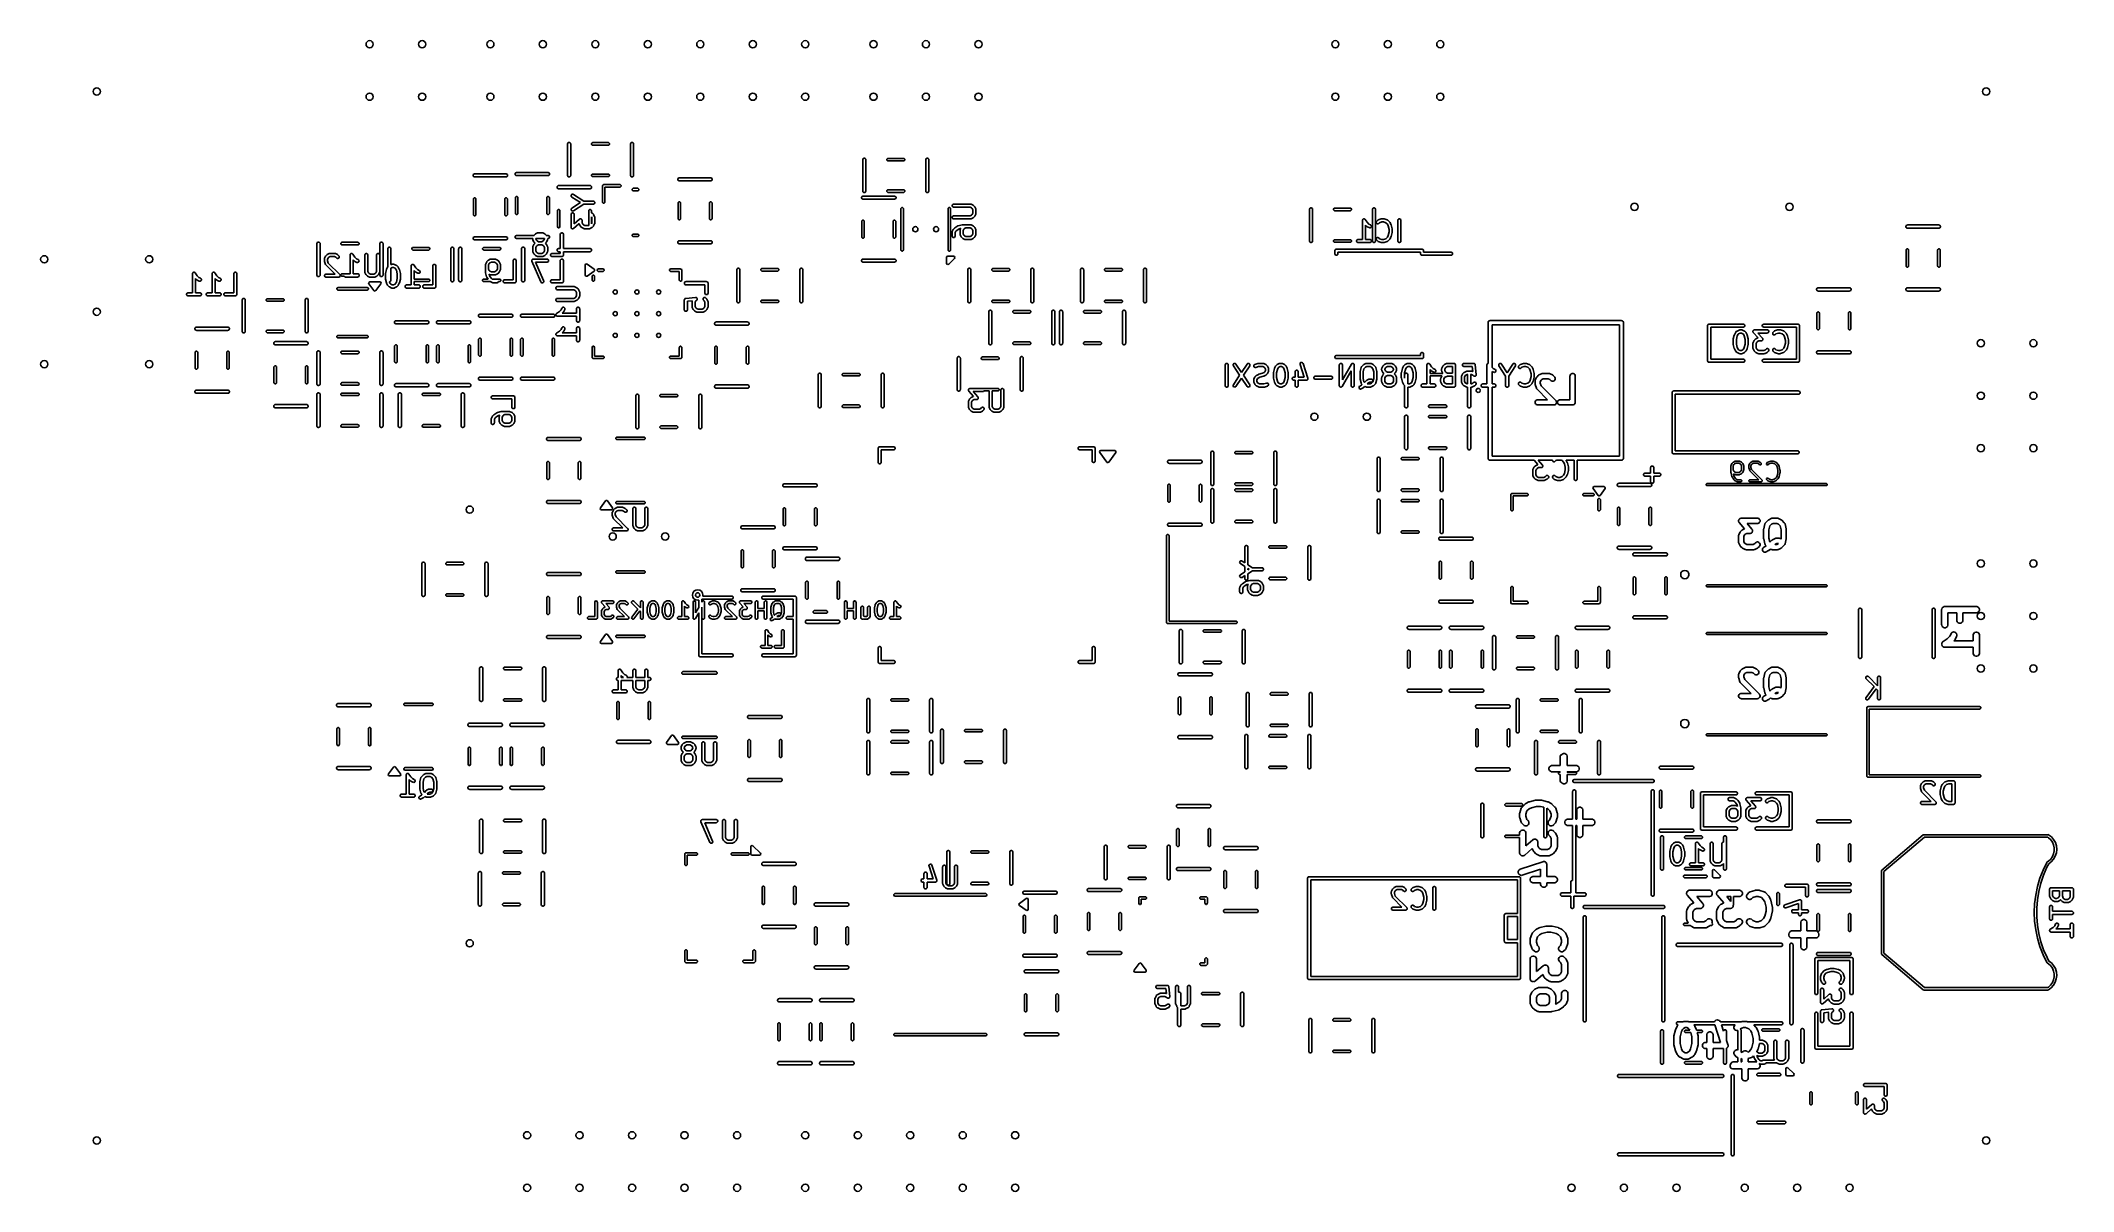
# Model space of a CAD drawing. Extents: x -2.1 to 1.78, y 0.53 to 2.72.
import ezdxf

# ---------------------------------------------------------------- set-up
doc = ezdxf.new("R2010")
doc.units = 0
doc.header["$MEASUREMENT"] = 0
doc.layers.add('BLACK', color=7, linetype='CONTINUOUS')

msp = doc.modelspace()

# ---------------------------------------------------------------- linework, layer by layer
at = {"layer": 'BLACK', "linetype": 'CONTINUOUS'}
for p, q in [((-1.093, 2.525), (-1.0929, 2.5256)), ((-1.093, 2.465), (-1.093, 2.525)), ((-1.0929, 2.5256), (-1.0925, 2.5266)), ((-1.0925, 2.5266), (-1.0916, 2.5275)), ((-1.0916, 2.5275), (-1.0906, 2.5279)), ((-1.0906, 2.5279), (-1.0894, 2.5279)), ((-1.0894, 2.5279), (-1.0884, 2.5275)), ((-1.0884, 2.5275), (-1.0875, 2.5266)), ((-1.0875, 2.5266), (-1.0871, 2.5256)), ((-1.0871, 2.5256), (-1.087, 2.525)), ((-1.087, 2.525), (-1.087, 2.465)), ((-1.0472, 2.5259), (-1.0459, 2.5272)), ((-1.0472, 2.5241), (-1.0472, 2.5259)), ((-1.0459, 2.5228), (-1.0472, 2.5241)), ((-1.0459, 2.5272), (-1.045, 2.5274)), ((-1.045, 2.5226), (-1.0459, 2.5228)), ((-1.045, 2.5274), (-1.015, 2.5274)), ((-1.015, 2.5226), (-1.045, 2.5226)), ((-1.015, 2.5274), (-1.0141, 2.5272)), ((-1.0141, 2.5228), (-1.015, 2.5226)), ((-1.0141, 2.5272), (-1.0128, 2.5259)), ((-1.0128, 2.5241), (-1.0141, 2.5228)), ((-1.0128, 2.5259), (-1.0128, 2.5241)), ((-0.973, 2.525), (-0.9729, 2.5256)), ((-0.973, 2.465), (-0.973, 2.525)), ((-0.9729, 2.5256), (-0.9725, 2.5266)), ((-0.9725, 2.5266), (-0.9716, 2.5275)), ((-0.9716, 2.5275), (-0.9706, 2.5279)), ((-0.9706, 2.5279), (-0.9694, 2.5279)), ((-0.9694, 2.5279), (-0.9684, 2.5275)), ((-0.9684, 2.5275), (-0.9675, 2.5266)), ((-0.9675, 2.5266), (-0.9671, 2.5256)), ((-0.9671, 2.5256), (-0.967, 2.525)), ((-0.967, 2.525), (-0.967, 2.465)), ((-0.5305, 2.495), (-0.5304, 2.4956)), ((-0.5305, 2.435), (-0.5305, 2.495)), ((-0.5304, 2.4956), (-0.53, 2.4966)), ((-0.53, 2.4966), (-0.5291, 2.4975)), ((-0.5291, 2.4975), (-0.5281, 2.4979)), ((-0.5281, 2.4979), (-0.5269, 2.4979)), ((-0.5269, 2.4979), (-0.5259, 2.4975)), ((-0.5259, 2.4975), (-0.525, 2.4966)), ((-0.525, 2.4966), (-0.5246, 2.4956)), ((-0.5246, 2.4956), (-0.5245, 2.495)), ((-0.5245, 2.495), (-0.5245, 2.435)), ((-0.4847, 2.4959), (-0.4834, 2.4972)), ((-0.4847, 2.4941), (-0.4847, 2.4959)), ((-0.4834, 2.4928), (-0.4847, 2.4941)), ((-0.4834, 2.4972), (-0.4825, 2.4974)), ((-0.4825, 2.4926), (-0.4834, 2.4928)), ((-0.4825, 2.4974), (-0.4525, 2.4974)), ((-0.4525, 2.4926), (-0.4825, 2.4926)), ((-0.4525, 2.4974), (-0.4516, 2.4972)), ((-0.4516, 2.4928), (-0.4525, 2.4926)), ((-0.4516, 2.4972), (-0.4503, 2.4959)), ((-0.4503, 2.4941), (-0.4516, 2.4928)), ((-0.4503, 2.4959), (-0.4503, 2.4941)), ((-0.4105, 2.495), (-0.4104, 2.4956)), ((-0.4105, 2.435), (-0.4105, 2.495)), ((-0.4104, 2.4956), (-0.41, 2.4966)), ((-0.41, 2.4966), (-0.4091, 2.4975)), ((-0.4091, 2.4975), (-0.4081, 2.4979)), ((-0.4081, 2.4979), (-0.4069, 2.4979)), ((-0.4069, 2.4979), (-0.4059, 2.4975)), ((-0.4059, 2.4975), (-0.405, 2.4966)), ((-0.405, 2.4966), (-0.4046, 2.4956)), ((-0.4046, 2.4956), (-0.4045, 2.495)), ((-0.4045, 2.495), (-0.4045, 2.435)), ((-1.2729, 2.4656), (-1.2725, 2.4666)), ((-1.2729, 2.4644), (-1.2729, 2.4656)), ((-1.2725, 2.4634), (-1.2729, 2.4644)), ((-1.2725, 2.4666), (-1.2716, 2.4675)), ((-1.2716, 2.4625), (-1.2725, 2.4634)), ((-1.2716, 2.4675), (-1.2706, 2.4679)), ((-1.2706, 2.4621), (-1.2716, 2.4625)), ((-1.2706, 2.4679), (-1.27, 2.468)), ((-1.27, 2.462), (-1.2706, 2.4621)), ((-1.27, 2.468), (-1.21, 2.468)), ((-1.21, 2.462), (-1.27, 2.462)), ((-1.21, 2.468), (-1.2094, 2.4679)), ((-1.2094, 2.4621), (-1.21, 2.462)), ((-1.2094, 2.4679), (-1.2084, 2.4675)), ((-1.2084, 2.4625), (-1.2094, 2.4621)), ((-1.2084, 2.4675), (-1.2075, 2.4666)), ((-1.2075, 2.4634), (-1.2084, 2.4625)), ((-1.2075, 2.4666), (-1.2071, 2.4656)), ((-1.2071, 2.4644), (-1.2075, 2.4634)), ((-1.2071, 2.4656), (-1.2071, 2.4644)), ((-1.1929, 2.4681), (-1.1925, 2.4691)), ((-1.1929, 2.4669), (-1.1929, 2.4681)), ((-1.1925, 2.4659), (-1.1929, 2.4669)), ((-1.1925, 2.4691), (-1.1916, 2.47)), ((-1.1916, 2.465), (-1.1925, 2.4659)), ((-1.1916, 2.47), (-1.1906, 2.4704)), ((-1.1906, 2.4646), (-1.1916, 2.465)), ((-1.1906, 2.4704), (-1.19, 2.4705)), ((-1.19, 2.4645), (-1.1906, 2.4646)), ((-1.19, 2.4705), (-1.13, 2.4705)), ((-1.13, 2.4645), (-1.19, 2.4645)), ((-1.13, 2.4705), (-1.1294, 2.4704)), ((-1.1294, 2.4646), (-1.13, 2.4645)), ((-1.1294, 2.4704), (-1.1284, 2.47)), ((-1.1284, 2.465), (-1.1294, 2.4646)), ((-1.1284, 2.47), (-1.1275, 2.4691)), ((-1.1275, 2.4659), (-1.1284, 2.465)), ((-1.1275, 2.4691), (-1.1271, 2.4681)), ((-1.1271, 2.4669), (-1.1275, 2.4659)), ((-1.1271, 2.4681), (-1.1271, 2.4669)), ((-1.1129, 2.4431), (-1.1125, 2.4441)), ((-1.1129, 2.4419), (-1.1129, 2.4431)), ((-1.1125, 2.4409), (-1.1129, 2.4419)), ((-1.1125, 2.4441), (-1.1116, 2.445)), ((-1.1116, 2.44), (-1.1125, 2.4409)), ((-1.1116, 2.445), (-1.1106, 2.4454)), ((-1.1106, 2.4454), (-1.11, 2.4455)), ((-1.11, 2.4455), (-1.05, 2.4455)), ((-1.0929, 2.4644), (-1.093, 2.465)), ((-1.0925, 2.4634), (-1.0929, 2.4644)), ((-1.0916, 2.4625), (-1.0925, 2.4634)), ((-1.0906, 2.4621), (-1.0916, 2.4625)), ((-1.0894, 2.4621), (-1.0906, 2.4621)), ((-1.0884, 2.4625), (-1.0894, 2.4621)), ((-1.0875, 2.4634), (-1.0884, 2.4625)), ((-1.0871, 2.4644), (-1.0875, 2.4634)), ((-1.087, 2.465), (-1.0871, 2.4644)), ((-1.05, 2.4455), (-1.0494, 2.4454)), ((-1.0494, 2.4454), (-1.0484, 2.445)), ((-1.0484, 2.445), (-1.0475, 2.4441)), ((-1.0475, 2.4409), (-1.0484, 2.44)), ((-1.0475, 2.4441), (-1.0471, 2.4431)), ((-1.0471, 2.4419), (-1.0475, 2.4409)), ((-1.0472, 2.4659), (-1.0459, 2.4672)), ((-1.0472, 2.4641), (-1.0472, 2.4659)), ((-1.0459, 2.4628), (-1.0472, 2.4641)), ((-1.0471, 2.4431), (-1.0471, 2.4419)), ((-1.0459, 2.4672), (-1.045, 2.4674)), ((-1.045, 2.4626), (-1.0459, 2.4628)), ((-1.045, 2.4674), (-1.015, 2.4674)), ((-1.015, 2.4626), (-1.045, 2.4626)), ((-1.0264, 2.4451), (-1.0262, 2.446)), ((-1.0264, 2.414), (-1.0264, 2.4451)), ((-1.0262, 2.446), (-1.025, 2.4473)), ((-1.025, 2.4473), (-1.0241, 2.4475)), ((-1.0241, 2.4475), (-0.993, 2.4475)), ((-0.993, 2.4428), (-1.0217, 2.4428)), ((-1.0217, 2.4428), (-1.0217, 2.414)), ((-1.015, 2.4674), (-1.0141, 2.4672)), ((-1.0141, 2.4628), (-1.015, 2.4626)), ((-1.0141, 2.4672), (-1.0128, 2.4659)), ((-1.0128, 2.4641), (-1.0141, 2.4628)), ((-1.0128, 2.4659), (-1.0128, 2.4641)), ((-0.993, 2.4475), (-0.992, 2.4473)), ((-0.992, 2.4429), (-0.993, 2.4428)), ((-0.992, 2.4473), (-0.9908, 2.446)), ((-0.9908, 2.4442), (-0.992, 2.4429)), ((-0.9908, 2.446), (-0.9908, 2.4442)), ((-0.9729, 2.4644), (-0.973, 2.465)), ((-0.9725, 2.4634), (-0.9729, 2.4644)), ((-0.9716, 2.4625), (-0.9725, 2.4634)), ((-0.9706, 2.4621), (-0.9716, 2.4625)), ((-0.9694, 2.4621), (-0.9706, 2.4621)), ((-0.9699, 2.4389), (-0.9687, 2.4402)), ((-0.9684, 2.4625), (-0.9694, 2.4621)), ((-0.9687, 2.4402), (-0.9678, 2.4404)), ((-0.9675, 2.4634), (-0.9684, 2.4625)), ((-0.9678, 2.4404), (-0.9591, 2.4404)), ((-0.9671, 2.4644), (-0.9675, 2.4634)), ((-0.967, 2.465), (-0.9671, 2.4644)), ((-0.9591, 2.4404), (-0.9582, 2.4402)), ((-0.9582, 2.4402), (-0.9569, 2.4389)), ((-0.8829, 2.4581), (-0.8825, 2.4591)), ((-0.8829, 2.4569), (-0.8829, 2.4581)), ((-0.8825, 2.4559), (-0.8829, 2.4569)), ((-0.8825, 2.4591), (-0.8816, 2.46)), ((-0.8816, 2.455), (-0.8825, 2.4559)), ((-0.8816, 2.46), (-0.8806, 2.4604)), ((-0.8806, 2.4546), (-0.8816, 2.455)), ((-0.8806, 2.4604), (-0.88, 2.4605)), ((-0.88, 2.4545), (-0.8806, 2.4546)), ((-0.88, 2.4605), (-0.82, 2.4605)), ((-0.82, 2.4545), (-0.88, 2.4545)), ((-0.82, 2.4605), (-0.8194, 2.4604)), ((-0.8194, 2.4546), (-0.82, 2.4545)), ((-0.8194, 2.4604), (-0.8184, 2.46)), ((-0.8184, 2.455), (-0.8194, 2.4546)), ((-0.8184, 2.46), (-0.8175, 2.4591)), ((-0.8175, 2.4559), (-0.8184, 2.455)), ((-0.8175, 2.4591), (-0.8171, 2.4581)), ((-0.8171, 2.4569), (-0.8175, 2.4559)), ((-0.8171, 2.4581), (-0.8171, 2.4569)), ((-1.2724, 2.42), (-1.2722, 2.4209)), ((-1.2724, 2.39), (-1.2724, 2.42)), ((-1.2722, 2.4209), (-1.2709, 2.4222)), ((-1.2709, 2.4222), (-1.2691, 2.4222)), ((-1.2691, 2.4222), (-1.2678, 2.4209)), ((-1.2678, 2.4209), (-1.2676, 2.42)), ((-1.2676, 2.42), (-1.2676, 2.39)), ((-1.2124, 2.42), (-1.2122, 2.4209)), ((-1.2124, 2.39), (-1.2124, 2.42)), ((-1.2122, 2.4209), (-1.2109, 2.4222)), ((-1.2109, 2.4222), (-1.2091, 2.4222)), ((-1.2091, 2.4222), (-1.2078, 2.4209)), ((-1.2078, 2.4209), (-1.2076, 2.42)), ((-1.2076, 2.42), (-1.2076, 2.39)), ((-1.1924, 2.4225), (-1.1922, 2.4234)), ((-1.1924, 2.3925), (-1.1924, 2.4225)), ((-1.1922, 2.4234), (-1.1909, 2.4247)), ((-1.1909, 2.4247), (-1.1891, 2.4247)), ((-1.1891, 2.4247), (-1.1878, 2.4234)), ((-1.1878, 2.4234), (-1.1876, 2.4225)), ((-1.1876, 2.4225), (-1.1876, 2.3925)), ((-1.1324, 2.4225), (-1.1322, 2.4234)), ((-1.1324, 2.3925), (-1.1324, 2.4225)), ((-1.1322, 2.4234), (-1.1309, 2.4247)), ((-1.1309, 2.4247), (-1.1291, 2.4247)), ((-1.1291, 2.4247), (-1.1278, 2.4234)), ((-1.1278, 2.4234), (-1.1276, 2.4225)), ((-1.1276, 2.4225), (-1.1276, 2.3925)), ((-1.1106, 2.4396), (-1.1116, 2.44)), ((-1.11, 2.4395), (-1.1106, 2.4396)), ((-1.05, 2.4395), (-1.11, 2.4395)), ((-1.0863, 2.4261), (-1.0861, 2.4273)), ((-1.086, 2.425), (-1.0863, 2.4261)), ((-1.0861, 2.4273), (-1.0854, 2.4282)), ((-1.0854, 2.4241), (-1.086, 2.425)), ((-1.086, 2.4011), (-1.0854, 2.4021)), ((-1.0854, 2.4282), (-1.0845, 2.4289)), ((-1.0849, 2.4237), (-1.0854, 2.4241)), ((-1.0854, 2.4021), (-1.0849, 2.4024)), ((-1.0682, 2.4131), (-1.0849, 2.4237)), ((-1.0849, 2.4024), (-1.0682, 2.4131)), ((-1.0845, 2.4289), (-1.0834, 2.4292)), ((-1.0834, 2.4292), (-1.0822, 2.429)), ((-1.0822, 2.429), (-1.0817, 2.4287)), ((-1.0817, 2.4287), (-1.0618, 2.416)), ((-1.0618, 2.4101), (-1.0817, 2.3975)), ((-1.0618, 2.416), (-1.0439, 2.416)), ((-1.0439, 2.4101), (-1.0618, 2.4101)), ((-1.0494, 2.4396), (-1.05, 2.4395)), ((-1.0484, 2.44), (-1.0494, 2.4396)), ((-1.0439, 2.416), (-1.0434, 2.416)), ((-1.0434, 2.4102), (-1.0439, 2.4101)), ((-1.0434, 2.416), (-1.0423, 2.4155)), ((-1.0423, 2.4106), (-1.0434, 2.4102)), ((-1.0423, 2.4155), (-1.0415, 2.4147)), ((-1.0415, 2.4114), (-1.0423, 2.4106)), ((-1.0415, 2.4147), (-1.041, 2.4137)), ((-1.041, 2.4125), (-1.0415, 2.4114)), ((-1.041, 2.4137), (-1.041, 2.4125)), ((-1.0262, 2.4131), (-1.0264, 2.414)), ((-1.025, 2.4118), (-1.0262, 2.4131)), ((-1.0232, 2.4118), (-1.025, 2.4118)), ((-1.0219, 2.4131), (-1.0232, 2.4118)), ((-1.0217, 2.414), (-1.0219, 2.4131)), ((-0.9699, 2.4371), (-0.9699, 2.4389)), ((-0.9687, 2.4358), (-0.9699, 2.4371)), ((-0.9678, 2.4357), (-0.9687, 2.4358)), ((-0.9591, 2.4357), (-0.9678, 2.4357)), ((-0.9582, 2.4358), (-0.9591, 2.4357)), ((-0.9569, 2.4371), (-0.9582, 2.4358)), ((-0.9569, 2.4389), (-0.9569, 2.4371)), ((-0.8824, 2.4125), (-0.8822, 2.4134)), ((-0.8824, 2.3825), (-0.8824, 2.4125)), ((-0.8822, 2.4134), (-0.8809, 2.4147)), ((-0.8809, 2.4147), (-0.8791, 2.4147)), ((-0.8791, 2.4147), (-0.8778, 2.4134)), ((-0.8778, 2.4134), (-0.8776, 2.4125)), ((-0.8776, 2.4125), (-0.8776, 2.3825)), ((-0.8224, 2.4125), (-0.8222, 2.4134)), ((-0.8224, 2.3825), (-0.8224, 2.4125)), ((-0.8222, 2.4134), (-0.8209, 2.4147)), ((-0.8209, 2.4147), (-0.8191, 2.4147)), ((-0.8191, 2.4147), (-0.8178, 2.4134)), ((-0.8178, 2.4134), (-0.8176, 2.4125)), ((-0.8176, 2.4125), (-0.8176, 2.3825)), ((-0.5329, 2.4231), (-0.5325, 2.4241)), ((-0.5329, 2.4219), (-0.5329, 2.4231)), ((-0.5325, 2.4209), (-0.5329, 2.4219)), ((-0.5325, 2.4241), (-0.5316, 2.425)), ((-0.5316, 2.42), (-0.5325, 2.4209)), ((-0.5316, 2.425), (-0.5306, 2.4254)), ((-0.5306, 2.4196), (-0.5316, 2.42)), ((-0.5306, 2.4254), (-0.53, 2.4255)), ((-0.53, 2.4195), (-0.5306, 2.4196)), ((-0.5304, 2.4344), (-0.5305, 2.435)), ((-0.53, 2.4334), (-0.5304, 2.4344)), ((-0.5291, 2.4325), (-0.53, 2.4334)), ((-0.53, 2.4255), (-0.47, 2.4255)), ((-0.47, 2.4195), (-0.53, 2.4195)), ((-0.5281, 2.4321), (-0.5291, 2.4325)), ((-0.5269, 2.4321), (-0.5281, 2.4321)), ((-0.5259, 2.4325), (-0.5269, 2.4321)), ((-0.525, 2.4334), (-0.5259, 2.4325)), ((-0.5246, 2.4344), (-0.525, 2.4334)), ((-0.5245, 2.435), (-0.5246, 2.4344)), ((-0.4847, 2.4359), (-0.4834, 2.4372)), ((-0.4847, 2.4341), (-0.4847, 2.4359)), ((-0.4834, 2.4328), (-0.4847, 2.4341)), ((-0.4834, 2.4372), (-0.4825, 2.4374)), ((-0.4825, 2.4326), (-0.4834, 2.4328)), ((-0.4825, 2.4374), (-0.4525, 2.4374)), ((-0.4525, 2.4326), (-0.4825, 2.4326)), ((-0.47, 2.4255), (-0.4694, 2.4254)), ((-0.4694, 2.4196), (-0.47, 2.4195)), ((-0.4694, 2.4254), (-0.4684, 2.425)), ((-0.4684, 2.42), (-0.4694, 2.4196)), ((-0.4684, 2.425), (-0.4675, 2.4241)), ((-0.4675, 2.4209), (-0.4684, 2.42)), ((-0.4675, 2.4241), (-0.4671, 2.4231)), ((-0.4671, 2.4219), (-0.4675, 2.4209)), ((-0.4671, 2.4231), (-0.4671, 2.4219)), ((-0.4577, 2.4018), (-0.4575, 2.4027)), ((-0.4577, 2.323), (-0.4577, 2.4018)), ((-0.4575, 2.4027), (-0.4563, 2.404)), ((-0.4563, 2.404), (-0.4545, 2.404)), ((-0.4545, 2.404), (-0.4532, 2.4027)), ((-0.4532, 2.4027), (-0.453, 2.4018)), ((-0.453, 2.4018), (-0.453, 2.323)), ((-0.4525, 2.4374), (-0.4516, 2.4372)), ((-0.4516, 2.4328), (-0.4525, 2.4326)), ((-0.4516, 2.4372), (-0.4503, 2.4359)), ((-0.4503, 2.4341), (-0.4516, 2.4328)), ((-0.4503, 2.4359), (-0.4503, 2.4341)), ((-0.4104, 2.4344), (-0.4105, 2.435)), ((-0.41, 2.4334), (-0.4104, 2.4344)), ((-0.4091, 2.4325), (-0.41, 2.4334)), ((-0.4081, 2.4321), (-0.4091, 2.4325)), ((-0.4069, 2.4321), (-0.4081, 2.4321)), ((-0.4059, 2.4325), (-0.4069, 2.4321)), ((-0.405, 2.4334), (-0.4059, 2.4325)), ((-0.4046, 2.4344), (-0.405, 2.4334)), ((-0.4045, 2.435), (-0.4046, 2.4344)), ((-0.368, 2.4014), (-0.3678, 2.4023)), ((-0.368, 2.3226), (-0.368, 2.4014)), ((-0.3678, 2.4023), (-0.3665, 2.4036)), ((-0.3665, 2.4036), (-0.3647, 2.4036)), ((-0.3647, 2.4036), (-0.3634, 2.4023)), ((-0.3634, 2.4023), (-0.3632, 2.4014)), ((-0.3632, 2.4014), (-0.3632, 2.3226)), ((-0.36, 2.4079), (-0.3596, 2.409)), ((-0.36, 2.4068), (-0.36, 2.4079)), ((-0.3596, 2.4057), (-0.36, 2.4068)), ((-0.3596, 2.409), (-0.3588, 2.4098)), ((-0.3588, 2.4049), (-0.3596, 2.4057)), ((-0.3588, 2.4098), (-0.3577, 2.4103)), ((-0.3577, 2.4045), (-0.3588, 2.4049)), ((-0.3577, 2.4103), (-0.3571, 2.4103)), ((-0.3571, 2.4044), (-0.3577, 2.4045)), ((-0.3571, 2.4103), (-0.3253, 2.4103)), ((-0.326, 2.4044), (-0.3571, 2.4044)), ((-0.3233, 2.4031), (-0.326, 2.4044)), ((-0.3253, 2.4103), (-0.3247, 2.4103)), ((-0.3247, 2.4103), (-0.3246, 2.4102)), ((-0.3246, 2.4102), (-0.3245, 2.4102)), ((-0.3245, 2.4102), (-0.3239, 2.41)), ((-0.3239, 2.41), (-0.3202, 2.4081)), ((-0.3221, 2.4019), (-0.3233, 2.4031)), ((-0.3207, 2.3992), (-0.3221, 2.4019)), ((-0.3202, 2.4081), (-0.3199, 2.408)), ((-0.3199, 2.408), (-0.3199, 2.4079)), ((-0.3199, 2.4079), (-0.3198, 2.4079)), ((-0.3198, 2.4079), (-0.3197, 2.4078)), ((-0.3197, 2.4078), (-0.3197, 2.4078)), ((-0.3197, 2.4078), (-0.3194, 2.4076)), ((-0.3194, 2.4076), (-0.3175, 2.4057)), ((-0.3175, 2.4057), (-0.3174, 2.4055)), ((-0.3174, 2.4055), (-0.3173, 2.4054)), ((-0.3173, 2.4054), (-0.3172, 2.4053)), ((-0.3172, 2.4053), (-0.3172, 2.4052)), ((-0.3172, 2.4052), (-0.3172, 2.4052)), ((-0.3172, 2.4052), (-0.317, 2.4049)), ((-0.317, 2.4049), (-0.3151, 2.4012)), ((0.3208, 2.4006), (0.3212, 2.4016)), ((0.3212, 2.4016), (0.3221, 2.4025)), ((0.3221, 2.4025), (0.3231, 2.4029)), ((0.3231, 2.4029), (0.3243, 2.4029)), ((0.3243, 2.4029), (0.3253, 2.4025)), ((0.3253, 2.4025), (0.3262, 2.4016)), ((0.3262, 2.4016), (0.3266, 2.4006)), ((0.3665, 2.4009), (0.3678, 2.4022)), ((0.3678, 2.4022), (0.3687, 2.4024)), ((0.3687, 2.4024), (0.3987, 2.4024)), ((0.3987, 2.4024), (0.3996, 2.4022)), ((0.3996, 2.4022), (0.4009, 2.4009)), ((0.4408, 2.4006), (0.4412, 2.4016)), ((0.4412, 2.4016), (0.4421, 2.4025)), ((0.4421, 2.4025), (0.4431, 2.4029)), ((0.4431, 2.4029), (0.4443, 2.4029)), ((0.4443, 2.4029), (0.4453, 2.4025)), ((0.4453, 2.4025), (0.4462, 2.4016)), ((0.4462, 2.4016), (0.4466, 2.4006)), ((-1.2722, 2.3891), (-1.2724, 2.39)), ((-1.2709, 2.3878), (-1.2722, 2.3891)), ((-1.2691, 2.3878), (-1.2709, 2.3878)), ((-1.2678, 2.3891), (-1.2691, 2.3878)), ((-1.2676, 2.39), (-1.2678, 2.3891)), ((-1.2122, 2.3891), (-1.2124, 2.39)), ((-1.2109, 2.3878), (-1.2122, 2.3891)), ((-1.2091, 2.3878), (-1.2109, 2.3878)), ((-1.2078, 2.3891), (-1.2091, 2.3878)), ((-1.2076, 2.39), (-1.2078, 2.3891)), ((-1.1922, 2.3916), (-1.1924, 2.3925)), ((-1.1909, 2.3903), (-1.1922, 2.3916)), ((-1.1891, 2.3903), (-1.1909, 2.3903)), ((-1.1878, 2.3916), (-1.1891, 2.3903)), ((-1.1876, 2.3925), (-1.1878, 2.3916)), ((-1.1322, 2.3916), (-1.1324, 2.3925)), ((-1.1309, 2.3903), (-1.1322, 2.3916)), ((-1.1291, 2.3903), (-1.1309, 2.3903)), ((-1.1278, 2.3916), (-1.1291, 2.3903)), ((-1.1276, 2.3925), (-1.1278, 2.3916)), ((-1.1124, 2.3975), (-1.1122, 2.3984)), ((-1.1124, 2.3675), (-1.1124, 2.3975)), ((-1.1122, 2.3666), (-1.1124, 2.3675)), ((-1.1122, 2.3984), (-1.1109, 2.3997)), ((-1.1109, 2.3653), (-1.1122, 2.3666)), ((-1.1109, 2.3997), (-1.1091, 2.3997)), ((-1.1091, 2.3653), (-1.1109, 2.3653)), ((-1.1091, 2.3997), (-1.1078, 2.3984)), ((-1.1078, 2.3666), (-1.1091, 2.3653)), ((-1.1078, 2.3984), (-1.1076, 2.3975)), ((-1.1076, 2.3675), (-1.1078, 2.3666)), ((-1.1076, 2.3975), (-1.1076, 2.3675)), ((-1.0863, 2.4), (-1.086, 2.4011)), ((-1.0861, 2.3989), (-1.0863, 2.4)), ((-1.0863, 2.3906), (-1.0862, 2.3912)), ((-1.0863, 2.3662), (-1.0863, 2.3906)), ((-1.0862, 2.3659), (-1.0863, 2.3662)), ((-1.0862, 2.3912), (-1.0858, 2.3922)), ((-1.0862, 2.3658), (-1.0862, 2.3659)), ((-1.0862, 2.3656), (-1.0862, 2.3658)), ((-1.0862, 2.3658), (-1.0862, 2.3658)), ((-1.086, 2.3652), (-1.0862, 2.3656)), ((-1.0854, 2.3979), (-1.0861, 2.3989)), ((-1.0859, 2.3647), (-1.086, 2.3652)), ((-1.0858, 2.3647), (-1.0859, 2.3647)), ((-1.0858, 2.3922), (-1.085, 2.393)), ((-1.0858, 2.3646), (-1.0858, 2.3647)), ((-1.0854, 2.3642), (-1.0858, 2.3646)), ((-1.0845, 2.3973), (-1.0854, 2.3979)), ((-1.0851, 2.3639), (-1.0854, 2.3642)), ((-1.085, 2.3638), (-1.0851, 2.3639)), ((-1.085, 2.393), (-1.0839, 2.3935)), ((-1.0845, 2.3636), (-1.085, 2.3638)), ((-1.085, 2.3638), (-1.085, 2.3638)), ((-1.0834, 2.397), (-1.0845, 2.3973)), ((-1.0841, 2.3634), (-1.0845, 2.3636)), ((-1.084, 2.3634), (-1.0841, 2.3634)), ((-1.0839, 2.3633), (-1.084, 2.3634)), ((-1.0839, 2.3935), (-1.0827, 2.3935)), ((-1.0834, 2.3633), (-1.0839, 2.3633)), ((-1.0822, 2.3972), (-1.0834, 2.397)), ((-1.0829, 2.3633), (-1.0834, 2.3633)), ((-1.0828, 2.3633), (-1.0829, 2.3633)), ((-1.0827, 2.3633), (-1.0828, 2.3633)), ((-1.0827, 2.3935), (-1.0817, 2.393)), ((-1.0823, 2.3635), (-1.0827, 2.3633)), ((-1.0818, 2.3637), (-1.0823, 2.3635)), ((-1.0817, 2.3975), (-1.0822, 2.3972)), ((-1.0817, 2.3637), (-1.0818, 2.3637)), ((-1.0817, 2.393), (-1.0809, 2.3922)), ((-1.0816, 2.3638), (-1.0817, 2.3638)), ((-1.0817, 2.3638), (-1.0817, 2.3637)), ((-1.0814, 2.364), (-1.0816, 2.3638)), ((-1.0712, 2.3729), (-1.0814, 2.364)), ((-1.0809, 2.3922), (-1.0804, 2.3912)), ((-1.0804, 2.3912), (-1.0804, 2.3906)), ((-1.0804, 2.3906), (-1.0804, 2.3727)), ((-1.0804, 2.3727), (-1.0703, 2.3816)), ((-1.071, 2.3724), (-1.0712, 2.3729)), ((-1.0691, 2.3686), (-1.071, 2.3724)), ((-1.0703, 2.3816), (-1.07, 2.3817)), ((-1.07, 2.3817), (-1.07, 2.3818)), ((-1.07, 2.3818), (-1.0699, 2.3818)), ((-1.0699, 2.3818), (-1.0698, 2.3819)), ((-1.0698, 2.3819), (-1.0693, 2.382)), ((-1.0693, 2.382), (-1.0689, 2.3822)), ((-1.0689, 2.3684), (-1.0691, 2.3686)), ((-1.0689, 2.3822), (-1.0688, 2.3822)), ((-1.0689, 2.3683), (-1.0689, 2.3684)), ((-1.0688, 2.3682), (-1.0689, 2.3683)), ((-1.0688, 2.3822), (-1.0687, 2.3823)), ((-1.0688, 2.3681), (-1.0688, 2.3682)), ((-1.0687, 2.3681), (-1.0688, 2.3681)), ((-1.0687, 2.3823), (-1.0682, 2.3822)), ((-1.0685, 2.3679), (-1.0687, 2.3681)), ((-1.0667, 2.366), (-1.0685, 2.3679)), ((-1.0682, 2.3822), (-1.0677, 2.3822)), ((-1.0677, 2.3822), (-1.0676, 2.3822)), ((-1.0676, 2.3822), (-1.0675, 2.3822)), ((-1.0675, 2.3822), (-1.0671, 2.382)), ((-1.0671, 2.382), (-1.0667, 2.3818)), ((-1.0667, 2.3818), (-1.0666, 2.3817)), ((-1.0664, 2.3658), (-1.0667, 2.366)), ((-1.0666, 2.3817), (-1.0665, 2.3817)), ((-1.0665, 2.3817), (-1.0662, 2.3813)), ((-1.0663, 2.3657), (-1.0664, 2.3658)), ((-1.0664, 2.3658), (-1.0664, 2.3658)), ((-1.0662, 2.3656), (-1.0663, 2.3657)), ((-1.0662, 2.3813), (-1.0659, 2.381)), ((-1.0661, 2.3656), (-1.0662, 2.3656)), ((-1.0659, 2.3654), (-1.0661, 2.3656)), ((-1.0659, 2.381), (-1.0658, 2.3809)), ((-1.0621, 2.3636), (-1.0659, 2.3654)), ((-1.0658, 2.3809), (-1.0658, 2.3808)), ((-1.0658, 2.3808), (-1.0656, 2.3804)), ((-1.0656, 2.3804), (-1.0654, 2.3799)), ((-1.0654, 2.3799), (-1.0654, 2.3798)), ((-1.0654, 2.3798), (-1.0654, 2.3797)), ((-1.0654, 2.3797), (-1.0654, 2.3796)), ((-1.0654, 2.3796), (-1.0654, 2.3793)), ((-1.0654, 2.3793), (-1.0654, 2.3744)), ((-1.0654, 2.3744), (-1.064, 2.3717)), ((-1.064, 2.3717), (-1.0628, 2.3705)), ((-1.0628, 2.3705), (-1.0601, 2.3692)), ((-1.0616, 2.3634), (-1.0621, 2.3636)), ((-1.0615, 2.3634), (-1.0616, 2.3634)), ((-1.0614, 2.3633), (-1.0615, 2.3634)), ((-1.0608, 2.3633), (-1.0614, 2.3633)), ((-1.0514, 2.3633), (-1.0608, 2.3633)), ((-1.0601, 2.3692), (-1.0524, 2.3692)), ((-1.0524, 2.3975), (-1.0522, 2.3984)), ((-1.0524, 2.3692), (-1.0524, 2.3975)), ((-1.0522, 2.3984), (-1.0509, 2.3997)), ((-1.0509, 2.3633), (-1.0514, 2.3633)), ((-1.0509, 2.3997), (-1.0491, 2.3997)), ((-1.0508, 2.3634), (-1.0509, 2.3633)), ((-1.0507, 2.3634), (-1.0508, 2.3634)), ((-1.0501, 2.3636), (-1.0507, 2.3634)), ((-1.0464, 2.3654), (-1.0501, 2.3636)), ((-1.0491, 2.3997), (-1.0478, 2.3984)), ((-1.0478, 2.3984), (-1.0476, 2.3975)), ((-1.0476, 2.3975), (-1.0476, 2.3935)), ((-1.0476, 2.3935), (-1.0471, 2.3935)), ((-1.0469, 2.3843), (-1.0476, 2.3857)), ((-1.0476, 2.3857), (-1.0476, 2.3729)), ((-1.0476, 2.3729), (-1.0469, 2.3744)), ((-1.0471, 2.3935), (-1.0461, 2.393)), ((-1.0469, 2.3744), (-1.0469, 2.3843)), ((-1.0461, 2.3656), (-1.0464, 2.3654)), ((-1.0461, 2.393), (-1.0456, 2.3927)), ((-1.046, 2.3657), (-1.0461, 2.3656)), ((-1.0461, 2.3656), (-1.0461, 2.3656)), ((-1.0459, 2.3658), (-1.046, 2.3657)), ((-1.0458, 2.3658), (-1.0459, 2.3658)), ((-1.0456, 2.366), (-1.0458, 2.3658)), ((-1.0456, 2.3927), (-1.0437, 2.3908)), ((-1.0437, 2.3679), (-1.0456, 2.366)), ((-1.0437, 2.3908), (-1.0435, 2.3906)), ((-1.0435, 2.3681), (-1.0437, 2.3679)), ((-1.0435, 2.3906), (-1.0435, 2.3905)), ((-1.0435, 2.3905), (-1.0434, 2.3904)), ((-1.0434, 2.3682), (-1.0435, 2.3681)), ((-1.0435, 2.3681), (-1.0435, 2.3681)), ((-1.0434, 2.3904), (-1.0434, 2.3903)), ((-1.0434, 2.3903), (-1.0433, 2.3903)), ((-1.0433, 2.3684), (-1.0434, 2.3683)), ((-1.0434, 2.3683), (-1.0434, 2.3682)), ((-1.0433, 2.3903), (-1.0432, 2.39)), ((-1.0432, 2.3686), (-1.0433, 2.3684)), ((-1.0432, 2.39), (-1.0413, 2.3863)), ((-1.0413, 2.3724), (-1.0432, 2.3686)), ((-1.0413, 2.3863), (-1.0411, 2.3857)), ((-1.0411, 2.3729), (-1.0413, 2.3724)), ((-1.0411, 2.3857), (-1.0411, 2.3856)), ((-1.0411, 2.3856), (-1.041, 2.3855)), ((-1.041, 2.3731), (-1.0411, 2.373)), ((-1.0411, 2.373), (-1.0411, 2.3729)), ((-1.041, 2.3855), (-1.041, 2.385)), ((-1.041, 2.385), (-1.041, 2.3737)), ((-1.041, 2.3737), (-1.041, 2.3731)), ((-0.8822, 2.3816), (-0.8824, 2.3825)), ((-0.8809, 2.3803), (-0.8822, 2.3816)), ((-0.8791, 2.3803), (-0.8809, 2.3803)), ((-0.8778, 2.3816), (-0.8791, 2.3803)), ((-0.8776, 2.3825), (-0.8778, 2.3816)), ((-0.8222, 2.3816), (-0.8224, 2.3825)), ((-0.8209, 2.3803), (-0.8222, 2.3816)), ((-0.8191, 2.3803), (-0.8209, 2.3803)), ((-0.8178, 2.3816), (-0.8191, 2.3803)), ((-0.8176, 2.3825), (-0.8178, 2.3816)), ((-0.5324, 2.3775), (-0.5322, 2.3784)), ((-0.5324, 2.3475), (-0.5324, 2.3775)), ((-0.5322, 2.3784), (-0.5309, 2.3797)), ((-0.5309, 2.3797), (-0.5291, 2.3797)), ((-0.5291, 2.3797), (-0.5278, 2.3784)), ((-0.5278, 2.3784), (-0.5276, 2.3775)), ((-0.5276, 2.3775), (-0.5276, 2.3475)), ((-0.4724, 2.3775), (-0.4722, 2.3784)), ((-0.4724, 2.3475), (-0.4724, 2.3775)), ((-0.4722, 2.3784), (-0.4709, 2.3797)), ((-0.4709, 2.3797), (-0.4691, 2.3797)), ((-0.4691, 2.3797), (-0.4678, 2.3784)), ((-0.4678, 2.3784), (-0.4676, 2.3775)), ((-0.4676, 2.3775), (-0.4676, 2.3475)), ((-0.36, 2.3854), (-0.3596, 2.3865)), ((-0.36, 2.3843), (-0.36, 2.3854)), ((-0.3596, 2.3832), (-0.36, 2.3843)), ((-0.3596, 2.3865), (-0.3588, 2.3873)), ((-0.3588, 2.3824), (-0.3596, 2.3832)), ((-0.3588, 2.3873), (-0.3577, 2.3878)), ((-0.3577, 2.382), (-0.3588, 2.3824)), ((-0.3577, 2.3878), (-0.3571, 2.3878)), ((-0.3571, 2.3819), (-0.3577, 2.382)), ((-0.3573, 2.3626), (-0.3555, 2.3645)), ((-0.3571, 2.3878), (-0.326, 2.3878)), ((-0.3253, 2.3819), (-0.3571, 2.3819)), ((-0.3555, 2.3645), (-0.3552, 2.3646)), ((-0.3555, 2.3645), (-0.3555, 2.3645)), ((-0.3555, 2.3645), (-0.3555, 2.3645)), ((-0.3552, 2.3646), (-0.355, 2.3648)), ((-0.355, 2.3648), (-0.3494, 2.3686)), ((-0.355, 2.3648), (-0.355, 2.3648)), ((-0.355, 2.3648), (-0.355, 2.3648)), ((-0.3465, 2.3634), (-0.3515, 2.3601)), ((-0.3494, 2.3686), (-0.3491, 2.3687)), ((-0.3491, 2.3687), (-0.349, 2.3688)), ((-0.349, 2.3688), (-0.349, 2.3688)), ((-0.349, 2.3688), (-0.3489, 2.3688)), ((-0.3489, 2.3688), (-0.3488, 2.3689)), ((-0.3488, 2.3689), (-0.3485, 2.369)), ((-0.3485, 2.369), (-0.341, 2.3709)), ((-0.3436, 2.3641), (-0.3465, 2.3634)), ((-0.3448, 2.3618), (-0.3436, 2.3641)), ((-0.341, 2.3709), (-0.3409, 2.3709)), ((-0.3409, 2.3709), (-0.3408, 2.3709)), ((-0.3408, 2.3709), (-0.3406, 2.3709)), ((-0.3406, 2.3709), (-0.3404, 2.3709)), ((-0.3404, 2.3709), (-0.3404, 2.3709)), ((-0.3404, 2.3709), (-0.3403, 2.3709)), ((-0.3403, 2.3709), (-0.3253, 2.3709)), ((-0.3366, 2.3637), (-0.3378, 2.3625)), ((-0.3339, 2.365), (-0.3366, 2.3637)), ((-0.326, 2.365), (-0.3339, 2.365)), ((-0.326, 2.3878), (-0.3233, 2.3892)), ((-0.3233, 2.3637), (-0.326, 2.365)), ((-0.3247, 2.382), (-0.3253, 2.3819)), ((-0.3253, 2.3709), (-0.3247, 2.3709)), ((-0.3246, 2.382), (-0.3247, 2.382)), ((-0.3247, 2.3709), (-0.3246, 2.3708)), ((-0.3245, 2.382), (-0.3246, 2.382)), ((-0.3246, 2.3708), (-0.3245, 2.3708)), ((-0.3239, 2.3822), (-0.3245, 2.382)), ((-0.3245, 2.3708), (-0.3239, 2.3706)), ((-0.3202, 2.3841), (-0.3239, 2.3822)), ((-0.3239, 2.3706), (-0.3202, 2.3688)), ((-0.3233, 2.3892), (-0.3221, 2.3904)), ((-0.3221, 2.3625), (-0.3233, 2.3637)), ((-0.3221, 2.3904), (-0.3207, 2.3931)), ((-0.3207, 2.3931), (-0.3207, 2.3992)), ((-0.3199, 2.3843), (-0.3202, 2.3841)), ((-0.3202, 2.3688), (-0.3199, 2.3686)), ((-0.3198, 2.3843), (-0.3199, 2.3843)), ((-0.3199, 2.3843), (-0.3199, 2.3843)), ((-0.3199, 2.3686), (-0.3199, 2.3686)), ((-0.3199, 2.3686), (-0.3198, 2.3685)), ((-0.3197, 2.3844), (-0.3198, 2.3843)), ((-0.3198, 2.3685), (-0.3197, 2.3684)), ((-0.3194, 2.3846), (-0.3197, 2.3845)), ((-0.3197, 2.3845), (-0.3197, 2.3844)), ((-0.3197, 2.3684), (-0.3197, 2.3684)), ((-0.3197, 2.3684), (-0.3194, 2.3682)), ((-0.3175, 2.3865), (-0.3194, 2.3846)), ((-0.3194, 2.3682), (-0.3175, 2.3663)), ((-0.3174, 2.3867), (-0.3175, 2.3865)), ((-0.3175, 2.3663), (-0.3174, 2.3661)), ((-0.3173, 2.3868), (-0.3174, 2.3867)), ((-0.3174, 2.3661), (-0.3173, 2.366)), ((-0.3172, 2.3869), (-0.3173, 2.3868)), ((-0.3173, 2.366), (-0.3172, 2.366)), ((-0.317, 2.3873), (-0.3172, 2.387)), ((-0.3172, 2.387), (-0.3172, 2.387)), ((-0.3172, 2.387), (-0.3172, 2.3869)), ((-0.3172, 2.366), (-0.3172, 2.3659)), ((-0.3172, 2.3659), (-0.3172, 2.3658)), ((-0.3172, 2.3658), (-0.317, 2.3656)), ((-0.3151, 2.391), (-0.317, 2.3873)), ((-0.317, 2.3656), (-0.3151, 2.3618)), ((-0.3151, 2.4012), (-0.3149, 2.4006)), ((-0.3149, 2.3916), (-0.3151, 2.391)), ((-0.3149, 2.4006), (-0.3149, 2.4005)), ((-0.3149, 2.4005), (-0.3149, 2.4004)), ((-0.3149, 2.4004), (-0.3148, 2.3999)), ((-0.3148, 2.3924), (-0.3149, 2.3918)), ((-0.3149, 2.3918), (-0.3149, 2.3917)), ((-0.3149, 2.3917), (-0.3149, 2.3916)), ((-0.3148, 2.3999), (-0.3148, 2.3924)), ((0.3207, 2.4), (0.3208, 2.4006)), ((0.3207, 2.34), (0.3207, 2.4)), ((0.3266, 2.4006), (0.3267, 2.4)), ((0.3267, 2.4), (0.3267, 2.34)), ((0.3665, 2.3991), (0.3665, 2.4009)), ((0.3678, 2.3978), (0.3665, 2.3991)), ((0.3687, 2.3976), (0.3678, 2.3978)), ((0.3987, 2.3976), (0.3687, 2.3976)), ((0.3996, 2.3978), (0.3987, 2.3976)), ((0.4009, 2.3991), (0.3996, 2.3978)), ((0.4009, 2.4009), (0.4009, 2.3991)), ((0.4217, 2.3798), (0.4219, 2.3801)), ((0.4217, 2.3793), (0.4217, 2.3798)), ((0.4217, 2.3428), (0.4217, 2.3793)), ((0.4217, 2.3793), (0.4217, 2.3793)), ((0.4217, 2.3793), (0.4217, 2.3793)), ((0.4217, 2.3793), (0.4217, 2.3793)), ((0.4219, 2.3804), (0.4221, 2.3806)), ((0.4219, 2.3801), (0.4219, 2.3804)), ((0.4221, 2.3806), (0.4222, 2.3809)), ((0.4222, 2.3809), (0.4224, 2.3811)), ((0.4224, 2.3811), (0.4226, 2.3813)), ((0.4226, 2.3813), (0.4228, 2.3815)), ((0.4228, 2.3815), (0.423, 2.3817)), ((0.423, 2.3817), (0.4233, 2.3818)), ((0.4233, 2.3818), (0.4235, 2.382)), ((0.4235, 2.382), (0.4238, 2.382)), ((0.4238, 2.382), (0.4241, 2.3822)), ((0.4241, 2.3822), (0.4244, 2.3822)), ((0.4244, 2.3822), (0.4246, 2.3822)), ((0.4246, 2.3822), (0.4249, 2.3822)), ((0.4249, 2.3822), (0.4252, 2.3822)), ((0.4252, 2.3822), (0.4255, 2.382)), ((0.4255, 2.382), (0.4258, 2.382)), ((0.4258, 2.382), (0.426, 2.3818)), ((0.426, 2.3818), (0.4263, 2.3817)), ((0.4263, 2.3817), (0.4265, 2.3815)), ((0.4265, 2.3815), (0.4267, 2.3813)), ((0.4267, 2.3813), (0.4271, 2.3809)), ((0.4271, 2.3809), (0.4271, 2.3809)), ((0.4271, 2.3809), (0.4271, 2.3809)), ((0.4271, 2.3809), (0.4271, 2.3809)), ((0.4271, 2.3809), (0.4307, 2.3755)), ((0.4301, 2.3678), (0.4276, 2.3703)), ((0.4276, 2.3703), (0.4276, 2.3428)), ((0.4303, 2.3676), (0.4301, 2.3678)), ((0.4304, 2.3675), (0.4303, 2.3676)), ((0.4303, 2.3676), (0.4303, 2.3676)), ((0.4305, 2.3674), (0.4304, 2.3675)), ((0.4306, 2.3674), (0.4305, 2.3674)), ((0.4308, 2.3672), (0.4306, 2.3674)), ((0.4307, 2.3755), (0.4339, 2.3723)), ((0.4346, 2.3654), (0.4308, 2.3672)), ((0.4339, 2.3723), (0.4372, 2.3707)), ((0.4351, 2.3652), (0.4346, 2.3654)), ((0.4363, 2.3651), (0.4351, 2.3652)), ((0.4374, 2.3654), (0.4363, 2.3651)), ((0.4372, 2.3707), (0.4377, 2.3703)), ((0.4382, 2.3662), (0.4374, 2.3654)), ((0.4377, 2.3703), (0.4385, 2.3695)), ((0.4387, 2.3672), (0.4382, 2.3662)), ((0.4385, 2.3695), (0.4388, 2.3684)), ((0.4388, 2.3684), (0.4387, 2.3672)), ((0.4407, 2.4), (0.4408, 2.4006)), ((0.4407, 2.34), (0.4407, 2.4)), ((0.4466, 2.4006), (0.4467, 2.4)), ((0.4467, 2.4), (0.4467, 2.34)), ((0.448, 2.3761), (0.4484, 2.3772)), ((0.448, 2.3749), (0.448, 2.3761)), ((0.4484, 2.3739), (0.448, 2.3749)), ((0.4484, 2.3772), (0.4488, 2.3776)), ((0.4492, 2.3731), (0.4484, 2.3739)), ((0.4488, 2.3776), (0.4507, 2.3795)), ((0.4503, 2.3726), (0.4492, 2.3731)), ((0.4515, 2.3726), (0.4503, 2.3726)), ((0.4507, 2.3795), (0.4511, 2.3798)), ((0.4511, 2.3798), (0.4512, 2.3799)), ((0.4512, 2.3799), (0.4513, 2.3799)), ((0.4513, 2.3799), (0.4518, 2.3802)), ((0.4525, 2.3731), (0.4515, 2.3726)), ((0.4518, 2.3802), (0.4575, 2.3821)), ((0.453, 2.3734), (0.4525, 2.3731)), ((0.4544, 2.3748), (0.453, 2.3734)), ((0.4589, 2.3763), (0.4544, 2.3748)), ((0.4575, 2.3821), (0.4577, 2.3821)), ((0.4577, 2.3821), (0.4578, 2.3822)), ((0.4578, 2.3822), (0.4579, 2.3822)), ((0.4579, 2.3822), (0.458, 2.3822)), ((0.458, 2.3822), (0.4581, 2.3822)), ((0.4581, 2.3822), (0.4584, 2.3822)), ((0.4584, 2.3822), (0.4621, 2.3822)), ((0.4617, 2.3763), (0.4589, 2.3763)), ((0.4662, 2.3748), (0.4617, 2.3763)), ((0.4621, 2.3822), (0.4624, 2.3822)), ((0.4624, 2.3822), (0.4625, 2.3822)), ((0.4625, 2.3822), (0.4626, 2.3822)), ((0.4626, 2.3822), (0.4627, 2.3822)), ((0.4627, 2.3822), (0.4628, 2.3821)), ((0.4628, 2.3821), (0.4631, 2.3821)), ((0.4631, 2.3821), (0.4687, 2.3802)), ((0.4691, 2.3719), (0.4662, 2.3748)), ((0.4687, 2.3802), (0.4692, 2.3799)), ((0.4706, 2.3689), (0.4691, 2.3719)), ((0.4692, 2.3799), (0.4693, 2.3799)), ((0.4693, 2.3799), (0.4694, 2.3798)), ((0.4694, 2.3798), (0.4698, 2.3795)), ((0.4698, 2.3795), (0.4736, 2.3757)), ((0.4723, 2.362), (0.4706, 2.3689)), ((0.4736, 2.3757), (0.4738, 2.3755)), ((0.4738, 2.3755), (0.4738, 2.3754)), ((0.4738, 2.3754), (0.4739, 2.3754)), ((0.4739, 2.3754), (0.474, 2.3753)), ((0.474, 2.3753), (0.474, 2.3752)), ((0.474, 2.3752), (0.4742, 2.375)), ((0.4742, 2.375), (0.476, 2.3712)), ((0.476, 2.3712), (0.476, 2.3712)), ((0.476, 2.3712), (0.4761, 2.3711)), ((0.4761, 2.3711), (0.4761, 2.3709)), ((0.4761, 2.3709), (0.4762, 2.3707)), ((0.4762, 2.3707), (0.4762, 2.3706)), ((0.4762, 2.3706), (0.4763, 2.3706)), ((0.4763, 2.3706), (0.4781, 2.3631)), ((0.4781, 2.3631), (0.4781, 2.363)), ((0.4781, 2.363), (0.4782, 2.363)), ((0.4782, 2.363), (0.4782, 2.3627)), ((0.4782, 2.3627), (0.4782, 2.3625)), ((0.4892, 2.3798), (0.4897, 2.3809)), ((0.4892, 2.3793), (0.4892, 2.3798)), ((0.4892, 2.3399), (0.4892, 2.3793)), ((0.4897, 2.3809), (0.4905, 2.3817)), ((0.4905, 2.3817), (0.4916, 2.3822)), ((0.4916, 2.3822), (0.4927, 2.3822)), ((0.4927, 2.3822), (0.4938, 2.3817)), ((0.4938, 2.3817), (0.4946, 2.3809)), ((0.4946, 2.3809), (0.495, 2.3798)), ((0.495, 2.3798), (0.4951, 2.3793)), ((0.4951, 2.3793), (0.4951, 2.3399)), ((1.4571, 2.3681), (1.4575, 2.3691)), ((1.4571, 2.3669), (1.4571, 2.3681)), ((1.4575, 2.3659), (1.4571, 2.3669)), ((1.4575, 2.3691), (1.4584, 2.37)), ((1.4584, 2.365), (1.4575, 2.3659)), ((1.4584, 2.37), (1.4594, 2.3704)), ((1.4594, 2.3646), (1.4584, 2.365)), ((1.4594, 2.3704), (1.46, 2.3705)), ((1.46, 2.3645), (1.4594, 2.3646)), ((1.46, 2.3705), (1.52, 2.3705)), ((1.52, 2.3645), (1.46, 2.3645)), ((1.52, 2.3705), (1.5206, 2.3704)), ((1.5206, 2.3646), (1.52, 2.3645)), ((1.5206, 2.3704), (1.5216, 2.37)), ((1.5216, 2.365), (1.5206, 2.3646)), ((1.5216, 2.37), (1.5225, 2.3691)), ((1.5225, 2.3659), (1.5216, 2.365)), ((1.5225, 2.3691), (1.5229, 2.3681)), ((1.5229, 2.3669), (1.5225, 2.3659)), ((1.5229, 2.3681), (1.5229, 2.3669)), ((-1.5705, 2.335), (-1.5704, 2.3356)), ((-1.5705, 2.275), (-1.5705, 2.335)), ((-1.5704, 2.3356), (-1.57, 2.3366)), ((-1.57, 2.3366), (-1.5691, 2.3375)), ((-1.5691, 2.3375), (-1.5681, 2.3379)), ((-1.5681, 2.3379), (-1.5669, 2.3379)), ((-1.5669, 2.3379), (-1.5659, 2.3375)), ((-1.5659, 2.3375), (-1.565, 2.3366)), ((-1.565, 2.3366), (-1.5646, 2.3356)), ((-1.5646, 2.3356), (-1.5645, 2.335)), ((-1.5645, 2.335), (-1.5645, 2.275)), ((-1.5247, 2.3359), (-1.5234, 2.3372)), ((-1.5247, 2.3341), (-1.5247, 2.3359)), ((-1.5234, 2.3328), (-1.5247, 2.3341)), ((-1.5234, 2.3372), (-1.5225, 2.3374)), ((-1.5225, 2.3326), (-1.5234, 2.3328)), ((-1.5225, 2.3374), (-1.4925, 2.3374)), ((-1.4925, 2.3326), (-1.5225, 2.3326)), ((-1.4925, 2.3374), (-1.4916, 2.3372)), ((-1.4916, 2.3328), (-1.4925, 2.3326)), ((-1.4916, 2.3372), (-1.4903, 2.3359)), ((-1.4903, 2.3341), (-1.4916, 2.3328)), ((-1.4903, 2.3359), (-1.4903, 2.3341)), ((-1.4505, 2.335), (-1.4504, 2.3356)), ((-1.4505, 2.275), (-1.4505, 2.335)), ((-1.4504, 2.3356), (-1.45, 2.3366)), ((-1.45, 2.3366), (-1.4491, 2.3375)), ((-1.4491, 2.3375), (-1.4481, 2.3379)), ((-1.4481, 2.3379), (-1.4469, 2.3379)), ((-1.4469, 2.3379), (-1.4459, 2.3375)), ((-1.4459, 2.3375), (-1.445, 2.3366)), ((-1.445, 2.3366), (-1.4446, 2.3356)), ((-1.4446, 2.3356), (-1.4445, 2.335)), ((-1.4445, 2.335), (-1.4445, 2.275)), ((-1.4355, 2.325), (-1.4354, 2.3256)), ((-1.4355, 2.2905), (-1.4355, 2.325)), ((-1.4354, 2.3256), (-1.435, 2.3266)), ((-1.435, 2.3266), (-1.4341, 2.3275)), ((-1.4341, 2.3275), (-1.4331, 2.3279)), ((-1.4331, 2.3279), (-1.4319, 2.3279)), ((-1.4319, 2.3279), (-1.4309, 2.3275)), ((-1.4309, 2.3275), (-1.43, 2.3266)), ((-1.43, 2.3266), (-1.4296, 2.3256)), ((-1.4296, 2.3256), (-1.4295, 2.325)), ((-1.4295, 2.325), (-1.4295, 2.2948)), ((-1.3897, 2.3259), (-1.3884, 2.3272)), ((-1.3897, 2.3241), (-1.3897, 2.3259)), ((-1.3884, 2.3228), (-1.3897, 2.3241)), ((-1.3884, 2.3272), (-1.3875, 2.3274)), ((-1.3875, 2.3274), (-1.3575, 2.3274)), ((-1.3575, 2.3274), (-1.3566, 2.3272)), ((-1.3566, 2.3272), (-1.3553, 2.3259)), ((-1.3553, 2.3241), (-1.3566, 2.3228)), ((-1.3553, 2.3259), (-1.3553, 2.3241)), ((-1.3155, 2.325), (-1.3154, 2.3256)), ((-1.3155, 2.265), (-1.3155, 2.325)), ((-1.3154, 2.3256), (-1.315, 2.3266)), ((-1.315, 2.3266), (-1.3141, 2.3275)), ((-1.3141, 2.3275), (-1.3131, 2.3279)), ((-1.3131, 2.3279), (-1.3119, 2.3279)), ((-1.3119, 2.3279), (-1.3109, 2.3275)), ((-1.3109, 2.3275), (-1.31, 2.3266)), ((-1.31, 2.3266), (-1.3096, 2.3256)), ((-1.3096, 2.3256), (-1.3095, 2.325)), ((-1.3095, 2.325), (-1.3095, 2.265)), ((-1.3005, 2.325), (-1.3004, 2.3256)), ((-1.3005, 2.265), (-1.3005, 2.325)), ((-1.3004, 2.3256), (-1.3, 2.3266)), ((-1.3, 2.3266), (-1.2991, 2.3275)), ((-1.2991, 2.3275), (-1.2981, 2.3279)), ((-1.2981, 2.3279), (-1.2969, 2.3279)), ((-1.2969, 2.3279), (-1.2959, 2.3275)), ((-1.2959, 2.3275), (-1.295, 2.3266)), ((-1.295, 2.3266), (-1.2946, 2.3256)), ((-1.2946, 2.3256), (-1.2945, 2.325)), ((-1.2945, 2.325), (-1.2945, 2.265)), ((-1.2729, 2.3456), (-1.2725, 2.3466)), ((-1.2729, 2.3444), (-1.2729, 2.3456)), ((-1.2725, 2.3434), (-1.2729, 2.3444)), ((-1.2725, 2.3466), (-1.2716, 2.3475)), ((-1.2716, 2.3425), (-1.2725, 2.3434)), ((-1.2716, 2.3475), (-1.2706, 2.3479)), ((-1.2706, 2.3421), (-1.2716, 2.3425)), ((-1.2706, 2.3479), (-1.27, 2.348)), ((-1.27, 2.342), (-1.2706, 2.3421)), ((-1.27, 2.348), (-1.21, 2.348)), ((-1.21, 2.342), (-1.27, 2.342)), ((-1.2547, 2.3259), (-1.2534, 2.3272)), ((-1.2547, 2.3241), (-1.2547, 2.3259)), ((-1.2534, 2.3228), (-1.2547, 2.3241)), ((-1.2534, 2.3272), (-1.2525, 2.3274)), ((-1.2525, 2.3274), (-1.2225, 2.3274)), ((-1.2225, 2.3274), (-1.2216, 2.3272)), ((-1.2216, 2.3272), (-1.2203, 2.3259)), ((-1.2203, 2.3241), (-1.2216, 2.3228)), ((-1.2203, 2.3259), (-1.2203, 2.3241)), ((-1.21, 2.348), (-1.2094, 2.3479)), ((-1.2094, 2.3421), (-1.21, 2.342)), ((-1.2094, 2.3479), (-1.2084, 2.3475)), ((-1.2084, 2.3425), (-1.2094, 2.3421)), ((-1.2084, 2.3475), (-1.2075, 2.3466)), ((-1.2075, 2.3434), (-1.2084, 2.3425)), ((-1.2075, 2.3466), (-1.2071, 2.3456)), ((-1.2071, 2.3444), (-1.2075, 2.3434)), ((-1.2071, 2.3456), (-1.2071, 2.3444)), ((-1.1929, 2.3481), (-1.1925, 2.3491)), ((-1.1929, 2.3469), (-1.1929, 2.3481)), ((-1.1925, 2.3459), (-1.1929, 2.3469)), ((-1.1925, 2.3491), (-1.1916, 2.35)), ((-1.1916, 2.345), (-1.1925, 2.3459)), ((-1.1916, 2.35), (-1.1906, 2.3504)), ((-1.1906, 2.3446), (-1.1916, 2.345)), ((-1.1906, 2.3504), (-1.19, 2.3505)), ((-1.19, 2.3445), (-1.1906, 2.3446)), ((-1.19, 2.3505), (-1.1568, 2.3505)), ((-1.1592, 2.3445), (-1.19, 2.3445)), ((-1.1805, 2.325), (-1.1804, 2.3256)), ((-1.1805, 2.265), (-1.1805, 2.325)), ((-1.1804, 2.3256), (-1.18, 2.3266)), ((-1.18, 2.3266), (-1.1791, 2.3275)), ((-1.1791, 2.3275), (-1.1781, 2.3279)), ((-1.1781, 2.3279), (-1.1769, 2.3279)), ((-1.1769, 2.3279), (-1.1759, 2.3275)), ((-1.1759, 2.3275), (-1.175, 2.3266)), ((-1.175, 2.3266), (-1.1746, 2.3256)), ((-1.1746, 2.3256), (-1.1745, 2.325)), ((-1.1745, 2.325), (-1.1745, 2.265)), ((-1.1592, 2.3432), (-1.1592, 2.3445)), ((-1.1592, 2.3426), (-1.1592, 2.3432)), ((-1.1591, 2.3425), (-1.1592, 2.3426)), ((-1.1592, 2.3287), (-1.1591, 2.3288)), ((-1.1592, 2.3282), (-1.1592, 2.3287)), ((-1.1592, 2.3207), (-1.1592, 2.3282)), ((-1.1591, 2.3424), (-1.1591, 2.3425)), ((-1.1589, 2.3418), (-1.1591, 2.3424)), ((-1.1591, 2.3289), (-1.1589, 2.3295)), ((-1.1591, 2.3288), (-1.1591, 2.3289)), ((-1.157, 2.3381), (-1.1589, 2.3418)), ((-1.1589, 2.3295), (-1.157, 2.3332)), ((-1.1569, 2.3378), (-1.157, 2.3381)), ((-1.157, 2.3332), (-1.1569, 2.3335)), ((-1.1568, 2.3377), (-1.1569, 2.3378)), ((-1.1569, 2.3378), (-1.1569, 2.3378)), ((-1.1569, 2.3335), (-1.1568, 2.3336)), ((-1.1569, 2.3335), (-1.1569, 2.3335)), ((-1.1568, 2.3505), (-1.1567, 2.3506)), ((-1.1568, 2.3505), (-1.1568, 2.3505)), ((-1.1567, 2.3376), (-1.1568, 2.3377)), ((-1.1568, 2.3336), (-1.1567, 2.3337)), ((-1.1567, 2.3506), (-1.1565, 2.3509)), ((-1.1567, 2.3506), (-1.1567, 2.3506)), ((-1.1567, 2.3375), (-1.1567, 2.3376)), ((-1.1565, 2.3373), (-1.1567, 2.3375)), ((-1.1567, 2.3338), (-1.1565, 2.334)), ((-1.1567, 2.3337), (-1.1567, 2.3338)), ((-1.1565, 2.3509), (-1.1546, 2.3527)), ((-1.1548, 2.3357), (-1.1565, 2.3373)), ((-1.1565, 2.334), (-1.1548, 2.3357)), ((-1.1546, 2.3527), (-1.1544, 2.3529)), ((-1.1544, 2.3529), (-1.1543, 2.353)), ((-1.1543, 2.353), (-1.1542, 2.3531)), ((-1.1543, 2.353), (-1.1543, 2.353)), ((-1.1542, 2.3531), (-1.1541, 2.3531)), ((-1.1541, 2.3531), (-1.1538, 2.3533)), ((-1.1538, 2.3533), (-1.1501, 2.3552)), ((-1.1532, 2.3445), (-1.1533, 2.3443)), ((-1.1533, 2.3443), (-1.1533, 2.3439)), ((-1.1533, 2.3439), (-1.152, 2.3412)), ((-1.152, 2.3302), (-1.1533, 2.3275)), ((-1.1533, 2.3275), (-1.1533, 2.3214)), ((-1.1368, 2.3445), (-1.1532, 2.3445)), ((-1.152, 2.3412), (-1.1508, 2.34)), ((-1.1508, 2.3314), (-1.152, 2.3302)), ((-1.1508, 2.34), (-1.1481, 2.3386)), ((-1.1481, 2.3327), (-1.1508, 2.3314)), ((-1.1501, 2.3552), (-1.1496, 2.3554)), ((-1.1496, 2.3554), (-1.1495, 2.3554)), ((-1.1495, 2.3554), (-1.1494, 2.3554)), ((-1.1494, 2.3554), (-1.1488, 2.3555)), ((-1.1488, 2.3555), (-1.1413, 2.3555)), ((-1.1481, 2.3386), (-1.142, 2.3386)), ((-1.142, 2.3327), (-1.1481, 2.3327)), ((-1.142, 2.3386), (-1.1393, 2.34)), ((-1.1393, 2.3314), (-1.142, 2.3327)), ((-1.1413, 2.3555), (-1.1407, 2.3554)), ((-1.1407, 2.3554), (-1.1406, 2.3554)), ((-1.1406, 2.3554), (-1.1405, 2.3554)), ((-1.1405, 2.3554), (-1.14, 2.3552)), ((-1.14, 2.3552), (-1.1362, 2.3533)), ((-1.1393, 2.34), (-1.1381, 2.3412)), ((-1.1381, 2.3302), (-1.1393, 2.3314)), ((-1.1381, 2.3412), (-1.1367, 2.3439)), ((-1.1367, 2.3275), (-1.1381, 2.3302)), ((-1.1367, 2.3443), (-1.1368, 2.3445)), ((-1.1367, 2.3439), (-1.1367, 2.3443)), ((-1.1367, 2.3214), (-1.1367, 2.3275)), ((-1.1362, 2.3533), (-1.136, 2.3531)), ((-1.136, 2.3531), (-1.1359, 2.3531)), ((-1.1359, 2.3531), (-1.1358, 2.353)), ((-1.1358, 2.353), (-1.1357, 2.353)), ((-1.1357, 2.353), (-1.1357, 2.3529)), ((-1.1357, 2.3529), (-1.1354, 2.3527)), ((-1.1354, 2.3527), (-1.1336, 2.3509)), ((-1.1336, 2.3373), (-1.1352, 2.3357)), ((-1.1352, 2.3357), (-1.1336, 2.334)), ((-1.1336, 2.3509), (-1.1334, 2.3506)), ((-1.1334, 2.3375), (-1.1336, 2.3373)), ((-1.1336, 2.334), (-1.1334, 2.3338)), ((-1.1334, 2.3506), (-1.1333, 2.3506)), ((-1.1333, 2.3376), (-1.1334, 2.3375)), ((-1.1334, 2.3338), (-1.1333, 2.3337)), ((-1.1333, 2.3506), (-1.1333, 2.3505)), ((-1.1333, 2.3505), (-1.1332, 2.3505)), ((-1.1332, 2.3378), (-1.1333, 2.3377)), ((-1.1333, 2.3377), (-1.1333, 2.3376)), ((-1.1333, 2.3337), (-1.1333, 2.3336)), ((-1.1333, 2.3336), (-1.1332, 2.3335)), ((-1.1332, 2.3505), (-1.13, 2.3505)), ((-1.133, 2.3381), (-1.1332, 2.3378)), ((-1.1332, 2.3378), (-1.1332, 2.3378)), ((-1.1332, 2.3335), (-1.1332, 2.3335)), ((-1.1332, 2.3335), (-1.133, 2.3332)), ((-1.1311, 2.3418), (-1.133, 2.3381)), ((-1.133, 2.3332), (-1.1311, 2.3295)), ((-1.1309, 2.3424), (-1.1311, 2.3418)), ((-1.1311, 2.3295), (-1.1309, 2.3289)), ((-1.1308, 2.3432), (-1.1309, 2.3426)), ((-1.1309, 2.3426), (-1.1309, 2.3425)), ((-1.1309, 2.3425), (-1.1309, 2.3424)), ((-1.1309, 2.3289), (-1.1309, 2.3288)), ((-1.1309, 2.3288), (-1.1309, 2.3287)), ((-1.1309, 2.3287), (-1.1308, 2.3282)), ((-1.13, 2.3445), (-1.1308, 2.3445)), ((-1.1308, 2.3445), (-1.1308, 2.3432)), ((-1.1308, 2.3282), (-1.1308, 2.3207)), ((-1.13, 2.3505), (-1.1294, 2.3504)), ((-1.1294, 2.3446), (-1.13, 2.3445)), ((-1.1294, 2.3504), (-1.1284, 2.35)), ((-1.1284, 2.345), (-1.1294, 2.3446)), ((-1.1284, 2.35), (-1.1275, 2.3491)), ((-1.1275, 2.3459), (-1.1284, 2.345)), ((-1.1275, 2.3491), (-1.1271, 2.3481)), ((-1.1271, 2.3469), (-1.1275, 2.3459)), ((-1.1271, 2.3481), (-1.1271, 2.3469)), ((-1.1129, 2.3231), (-1.1125, 2.3241)), ((-1.1125, 2.3241), (-1.1116, 2.325)), ((-1.1116, 2.325), (-1.1106, 2.3254)), ((-1.1106, 2.3254), (-1.11, 2.3255)), ((-1.11, 2.3255), (-1.1067, 2.3255)), ((-1.1067, 2.3531), (-1.1062, 2.3542)), ((-1.1067, 2.3525), (-1.1067, 2.3531)), ((-1.1067, 2.3255), (-1.1067, 2.3525)), ((-1.1062, 2.3542), (-1.1054, 2.355)), ((-1.1054, 2.355), (-1.1044, 2.3554)), ((-1.1044, 2.3554), (-1.1032, 2.3554)), ((-1.1032, 2.3554), (-1.1021, 2.355)), ((-1.1021, 2.355), (-1.1013, 2.3542)), ((-1.1013, 2.3542), (-1.1009, 2.3531)), ((-1.1009, 2.3531), (-1.1008, 2.3525)), ((-1.1008, 2.3525), (-1.1008, 2.3255)), ((-1.1008, 2.3255), (-1.05, 2.3255)), ((-1.05, 2.3255), (-1.0494, 2.3254)), ((-1.0494, 2.3254), (-1.0484, 2.325)), ((-1.0484, 2.325), (-1.0475, 2.3241)), ((-1.0475, 2.3241), (-1.0471, 2.3231)), ((-0.9699, 2.3515), (-0.9687, 2.3528)), ((-0.9699, 2.3497), (-0.9699, 2.3515)), ((-0.9687, 2.3484), (-0.9699, 2.3497)), ((-0.9687, 2.3528), (-0.9678, 2.353)), ((-0.9678, 2.3483), (-0.9687, 2.3484)), ((-0.9678, 2.353), (-0.9591, 2.353)), ((-0.9591, 2.3483), (-0.9678, 2.3483)), ((-0.9591, 2.353), (-0.9582, 2.3528)), ((-0.9582, 2.3484), (-0.9591, 2.3483)), ((-0.9582, 2.3528), (-0.9569, 2.3515)), ((-0.9569, 2.3497), (-0.9582, 2.3484)), ((-0.9569, 2.3515), (-0.9569, 2.3497)), ((-0.8829, 2.3381), (-0.8825, 2.3391)), ((-0.8829, 2.3369), (-0.8829, 2.3381)), ((-0.8825, 2.3359), (-0.8829, 2.3369)), ((-0.8825, 2.3391), (-0.8816, 2.34)), ((-0.8816, 2.335), (-0.8825, 2.3359)), ((-0.8816, 2.34), (-0.8806, 2.3404)), ((-0.8806, 2.3346), (-0.8816, 2.335)), ((-0.8806, 2.3404), (-0.88, 2.3405)), ((-0.88, 2.3345), (-0.8806, 2.3346)), ((-0.88, 2.3405), (-0.82, 2.3405)), ((-0.82, 2.3345), (-0.88, 2.3345)), ((-0.82, 2.3405), (-0.8194, 2.3404)), ((-0.8194, 2.3346), (-0.82, 2.3345)), ((-0.8194, 2.3404), (-0.8184, 2.34)), ((-0.8184, 2.335), (-0.8194, 2.3346)), ((-0.8184, 2.34), (-0.8175, 2.3391)), ((-0.8175, 2.3359), (-0.8184, 2.335)), ((-0.8175, 2.3391), (-0.8171, 2.3381)), ((-0.8171, 2.3369), (-0.8175, 2.3359)), ((-0.8171, 2.3381), (-0.8171, 2.3369)), ((-0.5322, 2.3466), (-0.5324, 2.3475)), ((-0.5309, 2.3453), (-0.5322, 2.3466)), ((-0.5291, 2.3453), (-0.5309, 2.3453)), ((-0.5278, 2.3466), (-0.5291, 2.3453)), ((-0.5276, 2.3475), (-0.5278, 2.3466)), ((-0.4722, 2.3466), (-0.4724, 2.3475)), ((-0.4709, 2.3453), (-0.4722, 2.3466)), ((-0.4691, 2.3453), (-0.4709, 2.3453)), ((-0.4678, 2.3466), (-0.4691, 2.3453)), ((-0.4676, 2.3475), (-0.4678, 2.3466)), ((-0.3601, 2.3567), (-0.36, 2.3573)), ((-0.3601, 2.3492), (-0.3601, 2.3567)), ((-0.36, 2.3487), (-0.3601, 2.3492)), ((-0.36, 2.3575), (-0.3598, 2.3581)), ((-0.36, 2.3574), (-0.36, 2.3575)), ((-0.36, 2.3573), (-0.36, 2.3574)), ((-0.3596, 2.3476), (-0.36, 2.3487)), ((-0.3598, 2.3581), (-0.3579, 2.3618)), ((-0.3588, 2.3468), (-0.3596, 2.3476)), ((-0.3577, 2.3463), (-0.3588, 2.3468)), ((-0.3579, 2.3618), (-0.3577, 2.3621)), ((-0.3577, 2.3621), (-0.3576, 2.3622)), ((-0.3577, 2.3621), (-0.3577, 2.3621)), ((-0.3566, 2.3463), (-0.3577, 2.3463)), ((-0.3576, 2.3623), (-0.3575, 2.3624)), ((-0.3576, 2.3622), (-0.3576, 2.3623)), ((-0.3575, 2.3624), (-0.3573, 2.3626)), ((-0.3555, 2.3468), (-0.3566, 2.3463)), ((-0.3547, 2.3476), (-0.3555, 2.3468)), ((-0.3542, 2.3487), (-0.3547, 2.3476)), ((-0.3528, 2.3587), (-0.3542, 2.356)), ((-0.3542, 2.356), (-0.3542, 2.3492)), ((-0.3542, 2.3492), (-0.3542, 2.3487)), ((-0.3515, 2.3601), (-0.3528, 2.3587)), ((-0.3451, 2.3605), (-0.345, 2.3611)), ((-0.3451, 2.353), (-0.3451, 2.3605)), ((-0.345, 2.3524), (-0.3451, 2.353)), ((-0.345, 2.3613), (-0.3448, 2.3618)), ((-0.345, 2.3612), (-0.345, 2.3613)), ((-0.345, 2.3611), (-0.345, 2.3612)), ((-0.345, 2.3523), (-0.345, 2.3524)), ((-0.345, 2.3522), (-0.345, 2.3523)), ((-0.3448, 2.3517), (-0.345, 2.3522)), ((-0.3429, 2.3479), (-0.3448, 2.3517)), ((-0.3427, 2.3477), (-0.3429, 2.3479)), ((-0.3427, 2.3476), (-0.3427, 2.3477)), ((-0.3426, 2.3475), (-0.3427, 2.3476)), ((-0.3426, 2.3474), (-0.3426, 2.3475)), ((-0.3425, 2.3474), (-0.3426, 2.3474)), ((-0.3423, 2.3472), (-0.3425, 2.3474)), ((-0.3405, 2.3453), (-0.3423, 2.3472)), ((-0.3402, 2.3451), (-0.3405, 2.3453)), ((-0.3402, 2.345), (-0.3402, 2.3451)), ((-0.3401, 2.345), (-0.3402, 2.345)), ((-0.34, 2.3449), (-0.3401, 2.345)), ((-0.3397, 2.3447), (-0.34, 2.3449)), ((-0.34, 2.3449), (-0.34, 2.3449)), ((-0.336, 2.3429), (-0.3397, 2.3447)), ((-0.3378, 2.3625), (-0.3392, 2.3598)), ((-0.3392, 2.3598), (-0.3392, 2.3537)), ((-0.3392, 2.3537), (-0.3378, 2.351)), ((-0.3378, 2.351), (-0.3366, 2.3498)), ((-0.3366, 2.3498), (-0.3339, 2.3484)), ((-0.3354, 2.3426), (-0.336, 2.3429)), ((-0.3353, 2.3426), (-0.3354, 2.3426)), ((-0.3352, 2.3426), (-0.3353, 2.3426)), ((-0.3346, 2.3425), (-0.3352, 2.3426)), ((-0.3253, 2.3425), (-0.3346, 2.3425)), ((-0.3339, 2.3484), (-0.326, 2.3484)), ((-0.326, 2.3484), (-0.3233, 2.3498)), ((-0.3247, 2.3426), (-0.3253, 2.3425)), ((-0.3246, 2.3426), (-0.3247, 2.3426)), ((-0.3245, 2.3426), (-0.3246, 2.3426)), ((-0.3239, 2.3429), (-0.3245, 2.3426)), ((-0.3202, 2.3447), (-0.3239, 2.3429)), ((-0.3233, 2.3498), (-0.3221, 2.351)), ((-0.3207, 2.3598), (-0.3221, 2.3625)), ((-0.3221, 2.351), (-0.3207, 2.3537)), ((-0.3207, 2.3537), (-0.3207, 2.3598)), ((-0.3199, 2.3449), (-0.3202, 2.3447)), ((-0.3198, 2.345), (-0.3199, 2.3449)), ((-0.3199, 2.3449), (-0.3199, 2.3449)), ((-0.3197, 2.345), (-0.3198, 2.345)), ((-0.3194, 2.3453), (-0.3197, 2.3451)), ((-0.3197, 2.3451), (-0.3197, 2.345)), ((-0.3175, 2.3472), (-0.3194, 2.3453)), ((-0.3174, 2.3474), (-0.3175, 2.3472)), ((-0.3173, 2.3474), (-0.3174, 2.3474)), ((-0.3172, 2.3475), (-0.3173, 2.3474)), ((-0.317, 2.3479), (-0.3172, 2.3477)), ((-0.3172, 2.3477), (-0.3172, 2.3476)), ((-0.3172, 2.3476), (-0.3172, 2.3475)), ((-0.3151, 2.3517), (-0.317, 2.3479)), ((-0.3151, 2.3618), (-0.3149, 2.3613)), ((-0.3149, 2.3522), (-0.3151, 2.3517)), ((-0.3149, 2.3613), (-0.3149, 2.3612)), ((-0.3149, 2.3612), (-0.3149, 2.3611)), ((-0.3149, 2.3611), (-0.3148, 2.3605)), ((-0.3148, 2.353), (-0.3149, 2.3524)), ((-0.3149, 2.3524), (-0.3149, 2.3523)), ((-0.3149, 2.3523), (-0.3149, 2.3522)), ((-0.3148, 2.3605), (-0.3148, 2.353)), ((0.3208, 2.3394), (0.3207, 2.34)), ((0.3212, 2.3384), (0.3208, 2.3394)), ((0.3221, 2.3375), (0.3212, 2.3384)), ((0.3231, 2.3371), (0.3221, 2.3375)), ((0.3243, 2.3371), (0.3231, 2.3371)), ((0.3253, 2.3375), (0.3243, 2.3371)), ((0.3262, 2.3384), (0.3253, 2.3375)), ((0.3266, 2.3394), (0.3262, 2.3384)), ((0.3267, 2.34), (0.3266, 2.3394)), ((0.3665, 2.3409), (0.3678, 2.3422)), ((0.3665, 2.3391), (0.3665, 2.3409)), ((0.3678, 2.3378), (0.3665, 2.3391)), ((0.3678, 2.3422), (0.3687, 2.3424)), ((0.3687, 2.3376), (0.3678, 2.3378)), ((0.3687, 2.3424), (0.3987, 2.3424)), ((0.3987, 2.3376), (0.3687, 2.3376)), ((0.3704, 2.3238), (0.3714, 2.3243)), ((0.3714, 2.3243), (0.372, 2.3243)), ((0.372, 2.3243), (0.5354, 2.3243)), ((0.3987, 2.3424), (0.3996, 2.3422)), ((0.3996, 2.3378), (0.3987, 2.3376)), ((0.3996, 2.3422), (0.4009, 2.3409)), ((0.4009, 2.3391), (0.3996, 2.3378)), ((0.4009, 2.3409), (0.4009, 2.3391)), ((0.4105, 2.3405), (0.4109, 2.3415)), ((0.4105, 2.3393), (0.4105, 2.3405)), ((0.4109, 2.3382), (0.4105, 2.3393)), ((0.4109, 2.3415), (0.4118, 2.3423)), ((0.4118, 2.3374), (0.4109, 2.3382)), ((0.4118, 2.3423), (0.4128, 2.3428)), ((0.4128, 2.337), (0.4118, 2.3374)), ((0.4128, 2.3428), (0.4134, 2.3428)), ((0.4134, 2.3369), (0.4128, 2.337)), ((0.4134, 2.3428), (0.4217, 2.3428)), ((0.4359, 2.3369), (0.4134, 2.3369)), ((0.4276, 2.3428), (0.4359, 2.3428)), ((0.4359, 2.3428), (0.4365, 2.3428)), ((0.4365, 2.337), (0.4359, 2.3369)), ((0.4365, 2.3428), (0.4375, 2.3423)), ((0.4375, 2.3374), (0.4365, 2.337)), ((0.4375, 2.3423), (0.4383, 2.3415)), ((0.4383, 2.3382), (0.4375, 2.3374)), ((0.4383, 2.3415), (0.4388, 2.3405)), ((0.4388, 2.3393), (0.4383, 2.3382)), ((0.4388, 2.3405), (0.4388, 2.3393)), ((0.4408, 2.3394), (0.4407, 2.34)), ((0.4412, 2.3384), (0.4408, 2.3394)), ((0.4421, 2.3375), (0.4412, 2.3384)), ((0.4431, 2.3371), (0.4421, 2.3375)), ((0.4443, 2.3371), (0.4431, 2.3371)), ((0.4453, 2.3375), (0.4443, 2.3371)), ((0.4462, 2.3384), (0.4453, 2.3375)), ((0.4466, 2.3394), (0.4462, 2.3384)), ((0.4467, 2.34), (0.4466, 2.3394)), ((0.448, 2.3442), (0.4484, 2.3453)), ((0.448, 2.3431), (0.448, 2.3442)), ((0.4484, 2.342), (0.448, 2.3431)), ((0.4484, 2.3453), (0.4492, 2.3461)), ((0.4488, 2.3416), (0.4484, 2.342)), ((0.4507, 2.3397), (0.4488, 2.3416)), ((0.4492, 2.3461), (0.4503, 2.3465)), ((0.4503, 2.3465), (0.4515, 2.3465)), ((0.4511, 2.3393), (0.4507, 2.3397)), ((0.4512, 2.3393), (0.4511, 2.3393)), ((0.4513, 2.3392), (0.4512, 2.3393)), ((0.4518, 2.339), (0.4513, 2.3392)), ((0.4515, 2.3465), (0.4525, 2.3461)), ((0.4575, 2.3371), (0.4518, 2.339)), ((0.4525, 2.3461), (0.453, 2.3457)), ((0.453, 2.3457), (0.4544, 2.3443)), ((0.4544, 2.3443), (0.4589, 2.3428)), ((0.4577, 2.337), (0.4575, 2.3371)), ((0.4578, 2.337), (0.4577, 2.337)), ((0.4579, 2.337), (0.4578, 2.337)), ((0.458, 2.337), (0.4579, 2.337)), ((0.4581, 2.337), (0.458, 2.337)), ((0.4584, 2.3369), (0.4581, 2.337)), ((0.4621, 2.3369), (0.4584, 2.3369)), ((0.4589, 2.3428), (0.4617, 2.3428)), ((0.4617, 2.3428), (0.4662, 2.3443)), ((0.4624, 2.337), (0.4621, 2.3369)), ((0.4625, 2.337), (0.4624, 2.337)), ((0.4626, 2.337), (0.4625, 2.337)), ((0.4627, 2.337), (0.4626, 2.337)), ((0.4628, 2.337), (0.4627, 2.337)), ((0.4631, 2.3371), (0.4628, 2.337)), ((0.4687, 2.339), (0.4631, 2.3371)), ((0.4662, 2.3443), (0.4691, 2.3473)), ((0.4692, 2.3392), (0.4687, 2.339)), ((0.4691, 2.3473), (0.4706, 2.3503)), ((0.4693, 2.3393), (0.4692, 2.3392)), ((0.4694, 2.3393), (0.4693, 2.3393)), ((0.4698, 2.3397), (0.4694, 2.3393)), ((0.4736, 2.3434), (0.4698, 2.3397)), ((0.4706, 2.3503), (0.4723, 2.3571)), ((0.4723, 2.3571), (0.4723, 2.362)), ((0.4738, 2.3437), (0.4736, 2.3434)), ((0.4739, 2.3438), (0.4738, 2.3437)), ((0.4738, 2.3437), (0.4738, 2.3437)), ((0.474, 2.3439), (0.4739, 2.3438)), ((0.4742, 2.3442), (0.474, 2.3439)), ((0.474, 2.3439), (0.474, 2.3439)), ((0.476, 2.3479), (0.4742, 2.3442)), ((0.4761, 2.348), (0.476, 2.348)), ((0.476, 2.348), (0.476, 2.3479)), ((0.4762, 2.3485), (0.4761, 2.3482)), ((0.4761, 2.3482), (0.4761, 2.348)), ((0.4763, 2.3485), (0.4762, 2.3485)), ((0.4762, 2.3485), (0.4762, 2.3485)), ((0.4781, 2.356), (0.4763, 2.3485)), ((0.4782, 2.3562), (0.4781, 2.3561)), ((0.4781, 2.3561), (0.4781, 2.356)), ((0.4782, 2.3625), (0.4782, 2.3625)), ((0.4782, 2.3625), (0.4782, 2.3624)), ((0.4782, 2.3624), (0.4782, 2.3568)), ((0.4782, 2.3568), (0.4782, 2.3567)), ((0.4782, 2.3567), (0.4782, 2.3566)), ((0.4782, 2.3566), (0.4782, 2.3564)), ((0.4782, 2.3564), (0.4782, 2.3562)), ((0.4892, 2.3393), (0.4892, 2.3399)), ((0.4897, 2.3382), (0.4892, 2.3393)), ((0.4905, 2.3374), (0.4897, 2.3382)), ((0.4916, 2.337), (0.4905, 2.3374)), ((0.4927, 2.337), (0.4916, 2.337)), ((0.4938, 2.3374), (0.4927, 2.337)), ((0.4946, 2.3382), (0.4938, 2.3374)), ((0.495, 2.3393), (0.4946, 2.3382)), ((0.4951, 2.3399), (0.495, 2.3393)), ((0.5354, 2.3243), (0.536, 2.3243)), ((0.536, 2.3243), (0.537, 2.3238)), ((1.4578, 2.3234), (1.4591, 2.3247)), ((1.4591, 2.3247), (1.4609, 2.3247)), ((1.4609, 2.3247), (1.4622, 2.3234)), ((1.5178, 2.3234), (1.5191, 2.3247)), ((1.5191, 2.3247), (1.5209, 2.3247)), ((1.5209, 2.3247), (1.5222, 2.3234)), ((-1.5562, 2.3056), (-1.5561, 2.3062)), ((-1.5562, 2.3019), (-1.5562, 2.3056)), ((-1.5561, 2.3016), (-1.5562, 2.3019)), ((-1.5561, 2.3064), (-1.5559, 2.307)), ((-1.5561, 2.3063), (-1.5561, 2.3064)), ((-1.5561, 2.3062), (-1.5561, 2.3063)), ((-1.5561, 2.3015), (-1.5561, 2.3016)), ((-1.5561, 2.3014), (-1.5561, 2.3015)), ((-1.5561, 2.3013), (-1.5561, 2.3014)), ((-1.5561, 2.3012), (-1.5561, 2.3013)), ((-1.556, 2.301), (-1.5561, 2.3012)), ((-1.5541, 2.2953), (-1.556, 2.301)), ((-1.5559, 2.307), (-1.554, 2.3107)), ((-1.5539, 2.2948), (-1.5541, 2.2953)), ((-1.554, 2.3107), (-1.5538, 2.311)), ((-1.5538, 2.2947), (-1.5539, 2.2948)), ((-1.5538, 2.311), (-1.5537, 2.3111)), ((-1.5538, 2.311), (-1.5538, 2.311)), ((-1.5538, 2.2946), (-1.5538, 2.2947)), ((-1.5534, 2.2942), (-1.5538, 2.2946)), ((-1.5537, 2.3111), (-1.5537, 2.3112)), ((-1.5537, 2.3112), (-1.5536, 2.3112)), ((-1.5536, 2.3112), (-1.5534, 2.3115)), ((-1.5534, 2.3115), (-1.5516, 2.3134)), ((-1.536, 2.2767), (-1.5534, 2.2942)), ((-1.5516, 2.3134), (-1.5513, 2.3135)), ((-1.5513, 2.3136), (-1.5512, 2.3137)), ((-1.5513, 2.3135), (-1.5513, 2.3136)), ((-1.5512, 2.3137), (-1.5511, 2.3137)), ((-1.5511, 2.3137), (-1.551, 2.3137)), ((-1.551, 2.3137), (-1.5508, 2.3139)), ((-1.5508, 2.3139), (-1.547, 2.3158)), ((-1.5489, 2.3076), (-1.5503, 2.3049)), ((-1.5503, 2.3049), (-1.5503, 2.3024)), ((-1.5503, 2.3024), (-1.5488, 2.2979)), ((-1.5477, 2.3088), (-1.5489, 2.3076)), ((-1.5488, 2.2979), (-1.5268, 2.2759)), ((-1.545, 2.3102), (-1.5477, 2.3088)), ((-1.547, 2.3158), (-1.5465, 2.316)), ((-1.5465, 2.316), (-1.5464, 2.316)), ((-1.5464, 2.316), (-1.5463, 2.316)), ((-1.5463, 2.316), (-1.5457, 2.3161)), ((-1.5457, 2.3161), (-1.5363, 2.3161)), ((-1.537, 2.3102), (-1.545, 2.3102)), ((-1.5343, 2.3088), (-1.537, 2.3102)), ((-1.5363, 2.3161), (-1.5358, 2.316)), ((-1.5358, 2.316), (-1.5357, 2.316)), ((-1.5357, 2.316), (-1.5356, 2.316)), ((-1.5356, 2.316), (-1.535, 2.3158)), ((-1.535, 2.3158), (-1.5313, 2.3139)), ((-1.5328, 2.3073), (-1.5343, 2.3088)), ((-1.5324, 2.3069), (-1.5328, 2.3073)), ((-1.5313, 2.3065), (-1.5324, 2.3069)), ((-1.5313, 2.3139), (-1.531, 2.3137)), ((-1.5301, 2.3065), (-1.5313, 2.3065)), ((-1.531, 2.3137), (-1.531, 2.3137)), ((-1.531, 2.3137), (-1.5309, 2.3137)), ((-1.5309, 2.3137), (-1.5308, 2.3136)), ((-1.5308, 2.3136), (-1.5307, 2.3135)), ((-1.5307, 2.3135), (-1.5305, 2.3134)), ((-1.5305, 2.3134), (-1.5286, 2.3115)), ((-1.5291, 2.3069), (-1.5301, 2.3065)), ((-1.5283, 2.3077), (-1.5291, 2.3069)), ((-1.5286, 2.3115), (-1.5283, 2.311)), ((-1.5283, 2.311), (-1.5278, 2.31)), ((-1.5278, 2.3088), (-1.5283, 2.3077)), ((-1.5278, 2.31), (-1.5278, 2.3088)), ((-1.5074, 2.3137), (-1.5073, 2.314)), ((-1.5074, 2.3131), (-1.5074, 2.3137)), ((-1.5074, 2.2774), (-1.5074, 2.3131)), ((-1.5074, 2.3131), (-1.5074, 2.3131)), ((-1.5074, 2.3131), (-1.5074, 2.3131)), ((-1.5074, 2.3131), (-1.5074, 2.3131)), ((-1.5073, 2.314), (-1.5072, 2.3143)), ((-1.5072, 2.3143), (-1.507, 2.3145)), ((-1.507, 2.3145), (-1.5069, 2.3148)), ((-1.5069, 2.3148), (-1.5067, 2.315)), ((-1.5067, 2.315), (-1.5066, 2.3152)), ((-1.5066, 2.3152), (-1.5063, 2.3154)), ((-1.5063, 2.3154), (-1.5061, 2.3156)), ((-1.5061, 2.3156), (-1.5058, 2.3157)), ((-1.5058, 2.3157), (-1.5056, 2.3159)), ((-1.5056, 2.3159), (-1.5053, 2.3159)), ((-1.5053, 2.3159), (-1.505, 2.316)), ((-1.505, 2.316), (-1.5048, 2.316)), ((-1.5048, 2.316), (-1.5045, 2.3161)), ((-1.5045, 2.3161), (-1.5042, 2.316)), ((-1.5042, 2.316), (-1.5039, 2.316)), ((-1.5039, 2.316), (-1.5036, 2.3159)), ((-1.5036, 2.3159), (-1.5033, 2.3159)), ((-1.5033, 2.3159), (-1.5031, 2.3157)), ((-1.5031, 2.3157), (-1.5028, 2.3156)), ((-1.5028, 2.3156), (-1.5026, 2.3154)), ((-1.5026, 2.3154), (-1.5024, 2.3152)), ((-1.5024, 2.3152), (-1.502, 2.3148)), ((-1.502, 2.3148), (-1.502, 2.3148)), ((-1.502, 2.3148), (-1.502, 2.3148)), ((-1.502, 2.3148), (-1.502, 2.3148)), ((-1.502, 2.3148), (-1.4984, 2.3094)), ((-1.4991, 2.3017), (-1.5015, 2.3041)), ((-1.5015, 2.3041), (-1.5015, 2.2774)), ((-1.4988, 2.3015), (-1.4991, 2.3017)), ((-1.4988, 2.3014), (-1.4988, 2.3015)), ((-1.4987, 2.3014), (-1.4988, 2.3014)), ((-1.4986, 2.3013), (-1.4987, 2.3014)), ((-1.4985, 2.3013), (-1.4986, 2.3013)), ((-1.4983, 2.3011), (-1.4985, 2.3013)), ((-1.4984, 2.3094), (-1.4952, 2.3062)), ((-1.4945, 2.2992), (-1.4983, 2.3011)), ((-1.4952, 2.3062), (-1.4919, 2.3045)), ((-1.494, 2.299), (-1.4945, 2.2992)), ((-1.4929, 2.299), (-1.494, 2.299)), ((-1.4918, 2.2993), (-1.4929, 2.299)), ((-1.4919, 2.3045), (-1.4914, 2.3042)), ((-1.4909, 2.3001), (-1.4918, 2.2993)), ((-1.4914, 2.3042), (-1.4907, 2.3034)), ((-1.4904, 2.3011), (-1.4909, 2.3001)), ((-1.4907, 2.3034), (-1.4903, 2.3023)), ((-1.4903, 2.3023), (-1.4904, 2.3011)), ((-1.4793, 2.3131), (-1.4792, 2.3137)), ((-1.4793, 2.2813), (-1.4793, 2.3131)), ((-1.4792, 2.3137), (-1.4788, 2.3148)), ((-1.4788, 2.3148), (-1.478, 2.3156)), ((-1.478, 2.3156), (-1.4769, 2.316)), ((-1.4769, 2.316), (-1.4758, 2.316)), ((-1.4758, 2.316), (-1.4747, 2.3156)), ((-1.4747, 2.3156), (-1.4739, 2.3148)), ((-1.4739, 2.3148), (-1.4735, 2.3137)), ((-1.4735, 2.3137), (-1.4734, 2.3131)), ((-1.4734, 2.3131), (-1.4734, 2.282)), ((-1.4568, 2.3137), (-1.4563, 2.3148)), ((-1.4568, 2.3131), (-1.4568, 2.3137)), ((-1.4568, 2.282), (-1.4568, 2.3131)), ((-1.4563, 2.3148), (-1.4555, 2.3156)), ((-1.4555, 2.3156), (-1.4544, 2.316)), ((-1.4544, 2.316), (-1.4533, 2.316)), ((-1.4533, 2.316), (-1.4522, 2.3156)), ((-1.4522, 2.3156), (-1.4514, 2.3148)), ((-1.4514, 2.3148), (-1.451, 2.3137)), ((-1.451, 2.3137), (-1.4509, 2.3131)), ((-1.4509, 2.3131), (-1.4509, 2.2813)), ((-1.4397, 2.2782), (-1.4378, 2.2857)), ((-1.4378, 2.2858), (-1.4377, 2.286)), ((-1.4378, 2.2857), (-1.4378, 2.2858)), ((-1.4378, 2.2858), (-1.4378, 2.2858)), ((-1.4377, 2.286), (-1.4376, 2.2863)), ((-1.4376, 2.2863), (-1.4357, 2.2901)), ((-1.4376, 2.2863), (-1.4376, 2.2863)), ((-1.4376, 2.2863), (-1.4376, 2.2863)), ((-1.4357, 2.2901), (-1.4356, 2.2903)), ((-1.4356, 2.2903), (-1.4355, 2.2904)), ((-1.4355, 2.2904), (-1.4355, 2.2905)), ((-1.4355, 2.2905), (-1.4355, 2.2905)), ((-1.4295, 2.2948), (-1.4288, 2.2952)), ((-1.4268, 2.2896), (-1.4295, 2.2882)), ((-1.4295, 2.2882), (-1.4295, 2.2881)), ((-1.4295, 2.2881), (-1.4295, 2.265)), ((-1.4288, 2.2952), (-1.4282, 2.2954)), ((-1.4282, 2.2954), (-1.4281, 2.2954)), ((-1.4281, 2.2954), (-1.428, 2.2954)), ((-1.428, 2.2954), (-1.4275, 2.2955)), ((-1.4275, 2.2955), (-1.4237, 2.2955)), ((-1.4244, 2.2896), (-1.4268, 2.2896)), ((-1.4217, 2.2882), (-1.4244, 2.2896)), ((-1.4237, 2.2955), (-1.4231, 2.2954)), ((-1.4231, 2.2954), (-1.423, 2.2954)), ((-1.423, 2.2954), (-1.4229, 2.2954)), ((-1.4229, 2.2954), (-1.4224, 2.2952)), ((-1.4224, 2.2952), (-1.4186, 2.2933)), ((-1.4205, 2.287), (-1.4217, 2.2882)), ((-1.419, 2.284), (-1.4205, 2.287)), ((-1.4186, 2.2933), (-1.4184, 2.2931)), ((-1.4184, 2.2931), (-1.4183, 2.2931)), ((-1.4183, 2.2931), (-1.4182, 2.293)), ((-1.4182, 2.293), (-1.4182, 2.293)), ((-1.4182, 2.293), (-1.4181, 2.2929)), ((-1.4181, 2.2929), (-1.4179, 2.2927)), ((-1.4179, 2.2927), (-1.416, 2.2909)), ((-1.416, 2.2909), (-1.4158, 2.2906)), ((-1.4158, 2.2906), (-1.4158, 2.2906)), ((-1.4158, 2.2906), (-1.4157, 2.2905)), ((-1.4157, 2.2905), (-1.4156, 2.2904)), ((-1.4156, 2.2904), (-1.4156, 2.2903)), ((-1.4156, 2.2903), (-1.4154, 2.2901)), ((-1.4154, 2.2901), (-1.4136, 2.2863)), ((-1.4136, 2.2863), (-1.4136, 2.2863)), ((-1.4136, 2.2863), (-1.4135, 2.2863)), ((-1.4135, 2.2863), (-1.4135, 2.286)), ((-1.4135, 2.286), (-1.4134, 2.2858)), ((-1.4134, 2.2858), (-1.4134, 2.2858)), ((-1.4134, 2.2858), (-1.4134, 2.2857)), ((-1.4134, 2.2857), (-1.4115, 2.2782)), ((-1.391, 2.2931), (-1.3909, 2.2934)), ((-1.391, 2.2925), (-1.391, 2.2931)), ((-1.391, 2.2561), (-1.391, 2.2925)), ((-1.391, 2.2925), (-1.391, 2.2925)), ((-1.391, 2.2925), (-1.391, 2.2925)), ((-1.391, 2.2925), (-1.391, 2.2925)), ((-1.3909, 2.2934), (-1.3908, 2.2937)), ((-1.3908, 2.2937), (-1.3907, 2.2939)), ((-1.3907, 2.2939), (-1.3905, 2.2942)), ((-1.3905, 2.2942), (-1.3903, 2.2944)), ((-1.3903, 2.2944), (-1.3902, 2.2946)), ((-1.3902, 2.2946), (-1.3899, 2.2948)), ((-1.3899, 2.2948), (-1.3897, 2.295)), ((-1.3897, 2.295), (-1.3895, 2.2951)), ((-1.3895, 2.2951), (-1.3892, 2.2953)), ((-1.3892, 2.2953), (-1.3889, 2.2953)), ((-1.3889, 2.2953), (-1.3887, 2.2954)), ((-1.3887, 2.2954), (-1.3884, 2.2954)), ((-1.3875, 2.3226), (-1.3884, 2.3228)), ((-1.3884, 2.2954), (-1.3881, 2.2955)), ((-1.3881, 2.2955), (-1.3878, 2.2954)), ((-1.3878, 2.2954), (-1.3875, 2.2954)), ((-1.3575, 2.3226), (-1.3875, 2.3226)), ((-1.3875, 2.2954), (-1.3872, 2.2953)), ((-1.3872, 2.2953), (-1.387, 2.2953)), ((-1.387, 2.2953), (-1.3867, 2.2951)), ((-1.3867, 2.2951), (-1.3865, 2.295)), ((-1.3865, 2.295), (-1.3862, 2.2948)), ((-1.3862, 2.2948), (-1.386, 2.2946)), ((-1.386, 2.2946), (-1.3856, 2.2942)), ((-1.3856, 2.2942), (-1.3856, 2.2942)), ((-1.3856, 2.2942), (-1.3856, 2.2942)), ((-1.3856, 2.2942), (-1.3856, 2.2942)), ((-1.3856, 2.2942), (-1.382, 2.2888)), ((-1.382, 2.2888), (-1.3788, 2.2856)), ((-1.3788, 2.2856), (-1.3755, 2.2839)), ((-1.3566, 2.3228), (-1.3575, 2.3226)), ((-1.3498, 2.2925), (-1.3497, 2.2931)), ((-1.3498, 2.2561), (-1.3498, 2.2925)), ((-1.3497, 2.2931), (-1.3493, 2.2942)), ((-1.3493, 2.2942), (-1.3485, 2.295)), ((-1.3485, 2.295), (-1.3474, 2.2954)), ((-1.3474, 2.2954), (-1.3463, 2.2954)), ((-1.3463, 2.2954), (-1.3452, 2.295)), ((-1.3452, 2.295), (-1.3444, 2.2942)), ((-1.3444, 2.2942), (-1.344, 2.2931)), ((-1.344, 2.2931), (-1.3439, 2.2925)), ((-1.3439, 2.2925), (-1.3439, 2.2532)), ((-1.2525, 2.3226), (-1.2534, 2.3228)), ((-1.2225, 2.3226), (-1.2525, 2.3226)), ((-1.2492, 2.2956), (-1.2491, 2.2957)), ((-1.2492, 2.295), (-1.2492, 2.2956)), ((-1.2492, 2.28), (-1.2492, 2.295)), ((-1.2491, 2.2958), (-1.2489, 2.2963)), ((-1.2491, 2.2957), (-1.2491, 2.2958)), ((-1.2489, 2.2963), (-1.247, 2.3001)), ((-1.247, 2.3001), (-1.2469, 2.3003)), ((-1.2469, 2.3004), (-1.2468, 2.3005)), ((-1.2469, 2.3003), (-1.2469, 2.3004)), ((-1.2468, 2.3005), (-1.2467, 2.3006)), ((-1.2467, 2.3006), (-1.2465, 2.3009)), ((-1.2467, 2.3006), (-1.2467, 2.3006)), ((-1.2465, 2.3009), (-1.2446, 2.3027)), ((-1.2446, 2.3027), (-1.2444, 2.3029)), ((-1.2444, 2.3029), (-1.2443, 2.303)), ((-1.2443, 2.303), (-1.2442, 2.3031)), ((-1.2443, 2.303), (-1.2443, 2.303)), ((-1.2442, 2.3031), (-1.2441, 2.3031)), ((-1.2441, 2.3031), (-1.2438, 2.3033)), ((-1.2438, 2.3033), (-1.2401, 2.3052)), ((-1.242, 2.297), (-1.2433, 2.2943)), ((-1.2433, 2.2943), (-1.2433, 2.2864)), ((-1.2433, 2.2864), (-1.242, 2.2837)), ((-1.2408, 2.2982), (-1.242, 2.297)), ((-1.2381, 2.2996), (-1.2408, 2.2982)), ((-1.2401, 2.3052), (-1.2396, 2.3054)), ((-1.2396, 2.3054), (-1.2395, 2.3054)), ((-1.2395, 2.3054), (-1.2394, 2.3054)), ((-1.2394, 2.3054), (-1.2388, 2.3055)), ((-1.2388, 2.3055), (-1.2313, 2.3055)), ((-1.232, 2.2996), (-1.2381, 2.2996)), ((-1.2293, 2.2982), (-1.232, 2.2996)), ((-1.2313, 2.3055), (-1.2307, 2.3054)), ((-1.2307, 2.3054), (-1.2306, 2.3054)), ((-1.2306, 2.3054), (-1.2305, 2.3054)), ((-1.2305, 2.3054), (-1.23, 2.3052)), ((-1.23, 2.3052), (-1.2262, 2.3033)), ((-1.2281, 2.297), (-1.2293, 2.2982)), ((-1.2267, 2.2943), (-1.2281, 2.297)), ((-1.2281, 2.2837), (-1.2267, 2.2864)), ((-1.2267, 2.2864), (-1.2267, 2.2943)), ((-1.2262, 2.3033), (-1.226, 2.3031)), ((-1.226, 2.3031), (-1.2259, 2.3031)), ((-1.2259, 2.3031), (-1.2258, 2.303)), ((-1.2258, 2.303), (-1.2257, 2.303)), ((-1.2257, 2.303), (-1.2257, 2.3029)), ((-1.2257, 2.3029), (-1.2254, 2.3027)), ((-1.2254, 2.3027), (-1.2236, 2.3009)), ((-1.2236, 2.3009), (-1.2234, 2.3006)), ((-1.2234, 2.3006), (-1.2233, 2.3006)), ((-1.2233, 2.3006), (-1.2233, 2.3005)), ((-1.2233, 2.3005), (-1.2232, 2.3004)), ((-1.2232, 2.3004), (-1.2232, 2.3003)), ((-1.2232, 2.3003), (-1.223, 2.3001)), ((-1.223, 2.3001), (-1.2211, 2.2963)), ((-1.2216, 2.3228), (-1.2225, 2.3226)), ((-1.2211, 2.2963), (-1.2209, 2.2958)), ((-1.2209, 2.2958), (-1.2209, 2.2957)), ((-1.2209, 2.2957), (-1.2209, 2.2956)), ((-1.2209, 2.2956), (-1.2208, 2.295)), ((-1.2208, 2.2857), (-1.2209, 2.2851)), ((-1.2208, 2.295), (-1.2208, 2.2857)), ((-1.1967, 2.3031), (-1.1962, 2.3042)), ((-1.1967, 2.3025), (-1.1967, 2.3031)), ((-1.1967, 2.2661), (-1.1967, 2.3025)), ((-1.1962, 2.3042), (-1.1954, 2.305)), ((-1.1954, 2.305), (-1.1944, 2.3054)), ((-1.1944, 2.3054), (-1.1932, 2.3054)), ((-1.1932, 2.3054), (-1.1921, 2.305)), ((-1.1921, 2.305), (-1.1913, 2.3042)), ((-1.1913, 2.3042), (-1.1909, 2.3031)), ((-1.1909, 2.3031), (-1.1908, 2.3025)), ((-1.1908, 2.3025), (-1.1908, 2.2632)), ((-1.161, 2.3025), (-1.1611, 2.3031)), ((-1.1611, 2.3031), (-1.161, 2.3031)), ((-1.161, 2.3031), (-1.1608, 2.3036)), ((-1.161, 2.3031), (-1.161, 2.3031)), ((-1.161, 2.302), (-1.161, 2.3025)), ((-1.161, 2.3019), (-1.161, 2.302)), ((-1.1609, 2.3014), (-1.161, 2.3019)), ((-1.161, 2.3019), (-1.161, 2.3019)), ((-1.144, 2.262), (-1.1609, 2.3014)), ((-1.1608, 2.3036), (-1.1606, 2.3041)), ((-1.1606, 2.3042), (-1.1602, 2.3046)), ((-1.1606, 2.3041), (-1.1606, 2.3042)), ((-1.1606, 2.3042), (-1.1606, 2.3042)), ((-1.1602, 2.3046), (-1.1598, 2.305)), ((-1.1598, 2.305), (-1.1593, 2.3052)), ((-1.1598, 2.305), (-1.1598, 2.305)), ((-1.1598, 2.305), (-1.1598, 2.305)), ((-1.1593, 2.3052), (-1.1588, 2.3054)), ((-1.1592, 2.3201), (-1.1592, 2.3207)), ((-1.1591, 2.32), (-1.1592, 2.3201)), ((-1.1591, 2.3199), (-1.1591, 2.32)), ((-1.1589, 2.3193), (-1.1591, 2.3199)), ((-1.157, 2.3156), (-1.1589, 2.3193)), ((-1.1588, 2.3054), (-1.1587, 2.3054)), ((-1.1587, 2.3054), (-1.1582, 2.3055)), ((-1.1587, 2.3054), (-1.1587, 2.3054)), ((-1.1582, 2.3055), (-1.1319, 2.3055)), ((-1.1569, 2.3153), (-1.157, 2.3156)), ((-1.1568, 2.3152), (-1.1569, 2.3153)), ((-1.1569, 2.3153), (-1.1569, 2.3153)), ((-1.1567, 2.3151), (-1.1568, 2.3152)), ((-1.1567, 2.315), (-1.1567, 2.3151)), ((-1.1565, 2.3148), (-1.1567, 2.315)), ((-1.1546, 2.3129), (-1.1565, 2.3148)), ((-1.1544, 2.3128), (-1.1546, 2.3129)), ((-1.1543, 2.3127), (-1.1544, 2.3128)), ((-1.1543, 2.3126), (-1.1543, 2.3127)), ((-1.1542, 2.3126), (-1.1543, 2.3126)), ((-1.1541, 2.3125), (-1.1542, 2.3126)), ((-1.1538, 2.3124), (-1.1541, 2.3125)), ((-1.1501, 2.3105), (-1.1538, 2.3124)), ((-1.1319, 2.2996), (-1.1537, 2.2996)), ((-1.1537, 2.2996), (-1.1386, 2.2643)), ((-1.1533, 2.3214), (-1.152, 2.3187)), ((-1.152, 2.3187), (-1.1508, 2.3175)), ((-1.1508, 2.3175), (-1.1481, 2.3161)), ((-1.1496, 2.3103), (-1.1501, 2.3105)), ((-1.1495, 2.3103), (-1.1496, 2.3103)), ((-1.1494, 2.3103), (-1.1495, 2.3103)), ((-1.1488, 2.3102), (-1.1494, 2.3103)), ((-1.1413, 2.3102), (-1.1488, 2.3102)), ((-1.1481, 2.3161), (-1.142, 2.3161)), ((-1.142, 2.3161), (-1.1393, 2.3175)), ((-1.1407, 2.3103), (-1.1413, 2.3102)), ((-1.1406, 2.3103), (-1.1407, 2.3103)), ((-1.1405, 2.3103), (-1.1406, 2.3103)), ((-1.14, 2.3105), (-1.1405, 2.3103)), ((-1.1362, 2.3124), (-1.14, 2.3105)), ((-1.1393, 2.3175), (-1.1381, 2.3187)), ((-1.1381, 2.3187), (-1.1367, 2.3214)), ((-1.136, 2.3125), (-1.1362, 2.3124)), ((-1.1359, 2.3126), (-1.136, 2.3125)), ((-1.1358, 2.3126), (-1.1359, 2.3126)), ((-1.1357, 2.3127), (-1.1358, 2.3126)), ((-1.1354, 2.3129), (-1.1357, 2.3128)), ((-1.1357, 2.3128), (-1.1357, 2.3127)), ((-1.1336, 2.3148), (-1.1354, 2.3129)), ((-1.1334, 2.315), (-1.1336, 2.3148)), ((-1.1333, 2.3151), (-1.1334, 2.315)), ((-1.1332, 2.3153), (-1.1333, 2.3152)), ((-1.1333, 2.3152), (-1.1333, 2.3151)), ((-1.133, 2.3156), (-1.1332, 2.3153)), ((-1.1332, 2.3153), (-1.1332, 2.3153)), ((-1.1311, 2.3193), (-1.133, 2.3156)), ((-1.1319, 2.3055), (-1.1313, 2.3054)), ((-1.1313, 2.2996), (-1.1319, 2.2996)), ((-1.1313, 2.3054), (-1.1303, 2.305)), ((-1.1303, 2.3001), (-1.1313, 2.2996)), ((-1.1309, 2.3199), (-1.1311, 2.3193)), ((-1.1308, 2.3207), (-1.1309, 2.3201)), ((-1.1309, 2.3201), (-1.1309, 2.32)), ((-1.1309, 2.32), (-1.1309, 2.3199)), ((-1.1303, 2.305), (-1.1295, 2.3042)), ((-1.1295, 2.3009), (-1.1303, 2.3001)), ((-1.1295, 2.3042), (-1.129, 2.3031)), ((-1.129, 2.302), (-1.1295, 2.3009)), ((-1.129, 2.3031), (-1.129, 2.302)), ((-1.1254, 2.3137), (-1.125, 2.3148)), ((-1.1254, 2.3126), (-1.1254, 2.3137)), ((-1.125, 2.3115), (-1.1254, 2.3126)), ((-1.125, 2.3148), (-1.1242, 2.3156)), ((-1.1242, 2.3107), (-1.125, 2.3115)), ((-1.1242, 2.3156), (-1.1231, 2.3161)), ((-1.1231, 2.3103), (-1.1242, 2.3107)), ((-1.1231, 2.3161), (-1.1225, 2.3161)), ((-1.1225, 2.3102), (-1.1231, 2.3103)), ((-1.1225, 2.3161), (-1.1067, 2.3161)), ((-1.1038, 2.3102), (-1.1225, 2.3102)), ((-1.1129, 2.3219), (-1.1129, 2.3231)), ((-1.1125, 2.3209), (-1.1129, 2.3219)), ((-1.1116, 2.32), (-1.1125, 2.3209)), ((-1.1106, 2.3196), (-1.1116, 2.32)), ((-1.11, 2.3195), (-1.1106, 2.3196)), ((-1.1067, 2.3195), (-1.11, 2.3195)), ((-1.1067, 2.3161), (-1.1067, 2.3195)), ((-1.1067, 2.3031), (-1.1062, 2.3042)), ((-1.1067, 2.3025), (-1.1067, 2.3031)), ((-1.1067, 2.2661), (-1.1067, 2.3025)), ((-1.1062, 2.3042), (-1.1054, 2.305)), ((-1.1054, 2.305), (-1.1044, 2.3054)), ((-1.1044, 2.3054), (-1.1032, 2.3054)), ((-1.1032, 2.3103), (-1.1038, 2.3102)), ((-1.1021, 2.3107), (-1.1032, 2.3103)), ((-1.1032, 2.3054), (-1.1021, 2.305)), ((-1.1013, 2.3115), (-1.1021, 2.3107)), ((-1.1021, 2.305), (-1.1013, 2.3042)), ((-1.1009, 2.3126), (-1.1013, 2.3115)), ((-1.1013, 2.3042), (-1.1009, 2.3031)), ((-1.1008, 2.3132), (-1.1009, 2.3126)), ((-1.1009, 2.3031), (-1.1008, 2.3025)), ((-1.05, 2.3195), (-1.1008, 2.3195)), ((-1.1008, 2.3195), (-1.1008, 2.3132)), ((-1.1008, 2.3025), (-1.1008, 2.2632)), ((-1.0592, 2.2938), (-1.0585, 2.2955)), ((-1.0592, 2.2749), (-1.0592, 2.2938)), ((-1.0585, 2.2955), (-1.0569, 2.2962)), ((-1.0569, 2.2962), (-1.0555, 2.2957)), ((-1.0555, 2.2957), (-1.0425, 2.2863)), ((-1.0494, 2.3196), (-1.05, 2.3195)), ((-1.0484, 2.32), (-1.0494, 2.3196)), ((-1.0475, 2.3209), (-1.0484, 2.32)), ((-1.0471, 2.3219), (-1.0475, 2.3209)), ((-1.0471, 2.3231), (-1.0471, 2.3219)), ((-1.0425, 2.2863), (-1.0415, 2.2847)), ((-1.0366, 2.2853), (-1.0353, 2.2865)), ((-1.0366, 2.2834), (-1.0366, 2.2853)), ((-1.0353, 2.2865), (-1.0344, 2.2867)), ((-1.0344, 2.2867), (-1.0252, 2.2867)), ((-1.0252, 2.2867), (-1.0243, 2.2865)), ((-1.0243, 2.2865), (-1.023, 2.2853)), ((-1.023, 2.2853), (-1.023, 2.2834)), ((-0.8986, 2.2853), (-0.8973, 2.2865)), ((-0.8986, 2.2834), (-0.8986, 2.2853)), ((-0.8973, 2.2865), (-0.8964, 2.2867)), ((-0.8964, 2.2867), (-0.8777, 2.2867)), ((-0.8777, 2.2867), (-0.8768, 2.2865)), ((-0.8768, 2.2865), (-0.8755, 2.2853)), ((-0.8755, 2.2853), (-0.8754, 2.2844)), ((-0.7705, 2.285), (-0.7704, 2.2856)), ((-0.7704, 2.2856), (-0.77, 2.2866)), ((-0.77, 2.2866), (-0.7691, 2.2875)), ((-0.7691, 2.2875), (-0.7681, 2.2879)), ((-0.7681, 2.2879), (-0.7669, 2.2879)), ((-0.7669, 2.2879), (-0.7659, 2.2875)), ((-0.7659, 2.2875), (-0.765, 2.2866)), ((-0.765, 2.2866), (-0.7646, 2.2856)), ((-0.7646, 2.2856), (-0.7645, 2.285)), ((-0.7247, 2.2859), (-0.7234, 2.2872)), ((-0.7247, 2.2841), (-0.7247, 2.2859)), ((-0.7234, 2.2872), (-0.7225, 2.2874)), ((-0.7225, 2.2874), (-0.6925, 2.2874)), ((-0.6925, 2.2874), (-0.6916, 2.2872)), ((-0.6916, 2.2872), (-0.6903, 2.2859)), ((-0.6903, 2.2859), (-0.6903, 2.2841)), ((-0.6505, 2.285), (-0.6504, 2.2856)), ((-0.6504, 2.2856), (-0.65, 2.2866)), ((-0.65, 2.2866), (-0.6491, 2.2875)), ((-0.6491, 2.2875), (-0.6481, 2.2879)), ((-0.6481, 2.2879), (-0.6469, 2.2879)), ((-0.6469, 2.2879), (-0.6459, 2.2875)), ((-0.6459, 2.2875), (-0.645, 2.2866)), ((-0.645, 2.2866), (-0.6446, 2.2856)), ((-0.6446, 2.2856), (-0.6445, 2.285)), ((-0.5329, 2.3031), (-0.5325, 2.3041)), ((-0.5329, 2.3019), (-0.5329, 2.3031)), ((-0.5325, 2.3009), (-0.5329, 2.3019)), ((-0.5325, 2.3041), (-0.5316, 2.305)), ((-0.5316, 2.3), (-0.5325, 2.3009)), ((-0.5316, 2.305), (-0.5306, 2.3054)), ((-0.5306, 2.2996), (-0.5316, 2.3)), ((-0.5306, 2.3054), (-0.53, 2.3055)), ((-0.53, 2.2995), (-0.5306, 2.2996)), ((-0.53, 2.3055), (-0.47, 2.3055)), ((-0.47, 2.2995), (-0.53, 2.2995)), ((-0.47, 2.3055), (-0.4694, 2.3054)), ((-0.4694, 2.2996), (-0.47, 2.2995)), ((-0.4694, 2.3054), (-0.4684, 2.305)), ((-0.4684, 2.3), (-0.4694, 2.2996)), ((-0.4684, 2.305), (-0.4675, 2.3041)), ((-0.4675, 2.3009), (-0.4684, 2.3)), ((-0.4675, 2.3041), (-0.4671, 2.3031)), ((-0.4671, 2.3019), (-0.4675, 2.3009)), ((-0.4671, 2.3031), (-0.4671, 2.3019)), ((-0.4575, 2.3221), (-0.4577, 2.323)), ((-0.4563, 2.3208), (-0.4575, 2.3221)), ((-0.4545, 2.3208), (-0.4563, 2.3208)), ((-0.4532, 2.3221), (-0.4545, 2.3208)), ((-0.453, 2.323), (-0.4532, 2.3221)), ((-0.3707, 2.3085), (-0.37, 2.3101)), ((-0.3707, 2.2974), (-0.3707, 2.3085)), ((-0.37, 2.2958), (-0.3707, 2.2974)), ((-0.37, 2.3101), (-0.3683, 2.3108)), ((-0.3683, 2.2951), (-0.37, 2.2958)), ((-0.3683, 2.3108), (-0.3573, 2.3108)), ((-0.3667, 2.2958), (-0.3683, 2.2951)), ((-0.3678, 2.3217), (-0.368, 2.3226)), ((-0.3665, 2.3205), (-0.3678, 2.3217)), ((-0.3557, 2.3068), (-0.3667, 2.2958)), ((-0.3647, 2.3205), (-0.3665, 2.3205)), ((-0.3634, 2.3217), (-0.3647, 2.3205)), ((-0.3632, 2.3226), (-0.3634, 2.3217)), ((-0.3573, 2.3108), (-0.3557, 2.3101)), ((-0.3557, 2.3101), (-0.355, 2.3085)), ((-0.355, 2.3085), (-0.3557, 2.3068)), ((-0.3305, 2.285), (-0.3304, 2.2856)), ((-0.3304, 2.2856), (-0.33, 2.2866)), ((-0.33, 2.2866), (-0.3291, 2.2875)), ((-0.3291, 2.2875), (-0.3281, 2.2879)), ((-0.3281, 2.2879), (-0.3269, 2.2879)), ((-0.3269, 2.2879), (-0.3259, 2.2875)), ((-0.3259, 2.2875), (-0.325, 2.2866)), ((-0.325, 2.2866), (-0.3246, 2.2856)), ((-0.3246, 2.2856), (-0.3245, 2.285)), ((-0.2847, 2.2859), (-0.2834, 2.2872)), ((-0.2847, 2.2841), (-0.2847, 2.2859)), ((-0.2834, 2.2872), (-0.2825, 2.2874)), ((-0.2825, 2.2874), (-0.2525, 2.2874)), ((-0.2525, 2.2874), (-0.2516, 2.2872)), ((-0.2516, 2.2872), (-0.2503, 2.2859)), ((-0.2503, 2.2859), (-0.2503, 2.2841)), ((-0.2105, 2.285), (-0.2104, 2.2856)), ((-0.2104, 2.2856), (-0.21, 2.2866)), ((-0.21, 2.2866), (-0.2091, 2.2875)), ((-0.2091, 2.2875), (-0.2081, 2.2879)), ((-0.2081, 2.2879), (-0.2069, 2.2879)), ((-0.2069, 2.2879), (-0.2059, 2.2875)), ((-0.2059, 2.2875), (-0.205, 2.2866)), ((-0.205, 2.2866), (-0.2046, 2.2856)), ((-0.2046, 2.2856), (-0.2045, 2.285)), ((-0.1155, 2.285), (-0.1154, 2.2856)), ((-0.1154, 2.2856), (-0.115, 2.2866)), ((-0.115, 2.2866), (-0.1141, 2.2875)), ((-0.1141, 2.2875), (-0.1131, 2.2879)), ((-0.1131, 2.2879), (-0.1119, 2.2879)), ((-0.1119, 2.2879), (-0.1109, 2.2875)), ((-0.1109, 2.2875), (-0.11, 2.2866)), ((-0.11, 2.2866), (-0.1096, 2.2856)), ((-0.1096, 2.2856), (-0.1095, 2.285)), ((-0.0697, 2.2859), (-0.0684, 2.2872)), ((-0.0697, 2.2841), (-0.0697, 2.2859)), ((-0.0684, 2.2872), (-0.0675, 2.2874)), ((-0.0675, 2.2874), (-0.0375, 2.2874)), ((-0.0375, 2.2874), (-0.0366, 2.2872)), ((-0.0366, 2.2872), (-0.0353, 2.2859)), ((-0.0353, 2.2859), (-0.0353, 2.2841)), ((0.0045, 2.285), (0.0046, 2.2856)), ((0.0046, 2.2856), (0.005, 2.2866)), ((0.005, 2.2866), (0.0059, 2.2875)), ((0.0059, 2.2875), (0.0069, 2.2879)), ((0.0069, 2.2879), (0.0081, 2.2879)), ((0.0081, 2.2879), (0.0091, 2.2875)), ((0.0091, 2.2875), (0.01, 2.2866)), ((0.01, 2.2866), (0.0104, 2.2856)), ((0.0104, 2.2856), (0.0105, 2.285)), ((0.3691, 2.322), (0.3696, 2.323)), ((0.3691, 2.3214), (0.3691, 2.322)), ((0.3691, 2.3157), (0.3691, 2.3214)), ((0.3691, 2.3151), (0.3691, 2.3157)), ((0.3696, 2.314), (0.3691, 2.3151)), ((0.3696, 2.323), (0.3704, 2.3238)), ((0.3704, 2.3132), (0.3696, 2.314)), ((0.3714, 2.3128), (0.3704, 2.3132)), ((0.3726, 2.3128), (0.3714, 2.3128)), ((0.3736, 2.3132), (0.3726, 2.3128)), ((0.3745, 2.314), (0.3736, 2.3132)), ((0.3749, 2.3151), (0.3745, 2.314)), ((0.375, 2.3157), (0.3749, 2.3151)), ((0.5324, 2.3184), (0.375, 2.3184)), ((0.375, 2.3184), (0.375, 2.3157)), ((0.5324, 2.3157), (0.5324, 2.3184)), ((0.5325, 2.3151), (0.5324, 2.3157)), ((0.5329, 2.314), (0.5325, 2.3151)), ((0.5338, 2.3132), (0.5329, 2.314)), ((0.5348, 2.3128), (0.5338, 2.3132)), ((0.5354, 2.3127), (0.5348, 2.3128)), ((0.5905, 2.3127), (0.5354, 2.3127)), ((0.537, 2.3238), (0.5378, 2.323)), ((0.5378, 2.323), (0.5383, 2.322)), ((0.5383, 2.322), (0.5383, 2.3214)), ((0.5383, 2.3214), (0.5383, 2.3186)), ((0.5383, 2.3186), (0.5905, 2.3186)), ((0.5905, 2.3186), (0.5911, 2.3186)), ((0.5911, 2.3128), (0.5905, 2.3127)), ((0.5911, 2.3186), (0.5922, 2.3181)), ((0.5922, 2.3132), (0.5911, 2.3128)), ((0.5922, 2.3181), (0.593, 2.3173)), ((0.593, 2.314), (0.5922, 2.3132)), ((0.593, 2.3173), (0.5934, 2.3162)), ((0.5934, 2.3151), (0.593, 2.314)), ((0.5934, 2.3162), (0.5934, 2.3151)), ((1.4576, 2.3225), (1.4578, 2.3234)), ((1.4576, 2.2925), (1.4576, 2.3225)), ((1.4578, 2.2916), (1.4576, 2.2925)), ((1.4591, 2.2903), (1.4578, 2.2916)), ((1.4609, 2.2903), (1.4591, 2.2903)), ((1.4622, 2.2916), (1.4609, 2.2903)), ((1.4622, 2.3234), (1.4624, 2.3225)), ((1.4624, 2.2925), (1.4622, 2.2916)), ((1.4624, 2.3225), (1.4624, 2.2925)), ((1.5176, 2.3225), (1.5178, 2.3234)), ((1.5176, 2.2925), (1.5176, 2.3225)), ((1.5178, 2.2916), (1.5176, 2.2925)), ((1.5191, 2.2903), (1.5178, 2.2916)), ((1.5209, 2.2903), (1.5191, 2.2903)), ((1.5222, 2.2916), (1.5209, 2.2903)), ((1.5222, 2.3234), (1.5224, 2.3225)), ((1.5224, 2.2925), (1.5222, 2.2916)), ((1.5224, 2.3225), (1.5224, 2.2925)), ((-1.8076, 2.2781), (-1.8075, 2.2784)), ((-1.8076, 2.2775), (-1.8076, 2.2781)), ((-1.8076, 2.2411), (-1.8076, 2.2775)), ((-1.8076, 2.2775), (-1.8076, 2.2775)), ((-1.8076, 2.2775), (-1.8076, 2.2775)), ((-1.8076, 2.2775), (-1.8076, 2.2775)), ((-1.8075, 2.2784), (-1.8074, 2.2787)), ((-1.8074, 2.2787), (-1.8072, 2.2789)), ((-1.8072, 2.2789), (-1.8071, 2.2792)), ((-1.8071, 2.2792), (-1.8069, 2.2794)), ((-1.8069, 2.2794), (-1.8068, 2.2796)), ((-1.8068, 2.2796), (-1.8065, 2.2798)), ((-1.8065, 2.2798), (-1.8063, 2.28)), ((-1.8063, 2.28), (-1.8061, 2.2801)), ((-1.8061, 2.2801), (-1.8058, 2.2803)), ((-1.8058, 2.2803), (-1.8055, 2.2803)), ((-1.8055, 2.2803), (-1.8053, 2.2804)), ((-1.8053, 2.2804), (-1.805, 2.2804)), ((-1.805, 2.2804), (-1.8047, 2.2805)), ((-1.8047, 2.2805), (-1.8044, 2.2804)), ((-1.8044, 2.2804), (-1.8041, 2.2804)), ((-1.8041, 2.2804), (-1.8038, 2.2803)), ((-1.8038, 2.2803), (-1.8036, 2.2803)), ((-1.8036, 2.2803), (-1.8033, 2.2801)), ((-1.8033, 2.2801), (-1.803, 2.28)), ((-1.803, 2.28), (-1.8028, 2.2798)), ((-1.8028, 2.2798), (-1.8026, 2.2796)), ((-1.8026, 2.2796), (-1.8022, 2.2792)), ((-1.8022, 2.2792), (-1.8022, 2.2792)), ((-1.8022, 2.2792), (-1.8022, 2.2792)), ((-1.8022, 2.2792), (-1.8022, 2.2792)), ((-1.8022, 2.2792), (-1.7986, 2.2738)), ((-1.7993, 2.2661), (-1.8017, 2.2685)), ((-1.8017, 2.2685), (-1.8017, 2.2411)), ((-1.799, 2.2659), (-1.7993, 2.2661)), ((-1.799, 2.2658), (-1.799, 2.2659)), ((-1.7989, 2.2658), (-1.799, 2.2658)), ((-1.7988, 2.2657), (-1.7989, 2.2658)), ((-1.7985, 2.2655), (-1.7988, 2.2657)), ((-1.7988, 2.2657), (-1.7988, 2.2657)), ((-1.7986, 2.2738), (-1.7954, 2.2706)), ((-1.7948, 2.2636), (-1.7985, 2.2655)), ((-1.7954, 2.2706), (-1.7921, 2.2689)), ((-1.7942, 2.2634), (-1.7948, 2.2636)), ((-1.7931, 2.2633), (-1.7942, 2.2634)), ((-1.792, 2.2637), (-1.7931, 2.2633)), ((-1.7921, 2.2689), (-1.7916, 2.2686)), ((-1.7911, 2.2645), (-1.792, 2.2637)), ((-1.7916, 2.2686), (-1.7909, 2.2677)), ((-1.7906, 2.2655), (-1.7911, 2.2645)), ((-1.7909, 2.2677), (-1.7905, 2.2666)), ((-1.7905, 2.2666), (-1.7906, 2.2655)), ((-1.7701, 2.2781), (-1.77, 2.2784)), ((-1.7701, 2.2775), (-1.7701, 2.2781)), ((-1.7701, 2.2411), (-1.7701, 2.2775)), ((-1.7701, 2.2775), (-1.7701, 2.2775)), ((-1.7701, 2.2775), (-1.7701, 2.2775)), ((-1.7701, 2.2775), (-1.7701, 2.2775)), ((-1.77, 2.2784), (-1.7699, 2.2787)), ((-1.7699, 2.2787), (-1.7698, 2.2789)), ((-1.7698, 2.2789), (-1.7696, 2.2792)), ((-1.7696, 2.2792), (-1.7694, 2.2794)), ((-1.7694, 2.2794), (-1.7693, 2.2796)), ((-1.7693, 2.2796), (-1.769, 2.2798)), ((-1.769, 2.2798), (-1.7688, 2.28)), ((-1.7688, 2.28), (-1.7686, 2.2801)), ((-1.7686, 2.2801), (-1.7683, 2.2803)), ((-1.7683, 2.2803), (-1.768, 2.2803)), ((-1.768, 2.2803), (-1.7678, 2.2804)), ((-1.7678, 2.2804), (-1.7675, 2.2804)), ((-1.7675, 2.2804), (-1.7672, 2.2805)), ((-1.7672, 2.2805), (-1.7669, 2.2804)), ((-1.7669, 2.2804), (-1.7666, 2.2804)), ((-1.7666, 2.2804), (-1.7663, 2.2803)), ((-1.7663, 2.2803), (-1.7661, 2.2803)), ((-1.7661, 2.2803), (-1.7658, 2.2801)), ((-1.7658, 2.2801), (-1.7655, 2.28)), ((-1.7655, 2.28), (-1.7653, 2.2798)), ((-1.7653, 2.2798), (-1.7651, 2.2796)), ((-1.7651, 2.2796), (-1.7647, 2.2792)), ((-1.7647, 2.2792), (-1.7647, 2.2792)), ((-1.7647, 2.2792), (-1.7647, 2.2792)), ((-1.7647, 2.2792), (-1.7647, 2.2792)), ((-1.7647, 2.2792), (-1.7611, 2.2738)), ((-1.7618, 2.2661), (-1.7642, 2.2685)), ((-1.7642, 2.2685), (-1.7642, 2.2411)), ((-1.7616, 2.2659), (-1.7618, 2.2661)), ((-1.7615, 2.2658), (-1.7616, 2.2659)), ((-1.7614, 2.2658), (-1.7615, 2.2658)), ((-1.7613, 2.2657), (-1.7614, 2.2658)), ((-1.761, 2.2655), (-1.7613, 2.2657)), ((-1.7613, 2.2657), (-1.7613, 2.2657)), ((-1.7611, 2.2738), (-1.7579, 2.2706)), ((-1.7573, 2.2636), (-1.761, 2.2655)), ((-1.7579, 2.2706), (-1.7546, 2.2689)), ((-1.7567, 2.2634), (-1.7573, 2.2636)), ((-1.7556, 2.2633), (-1.7567, 2.2634)), ((-1.7545, 2.2637), (-1.7556, 2.2633)), ((-1.7546, 2.2689), (-1.7541, 2.2686)), ((-1.7536, 2.2645), (-1.7545, 2.2637)), ((-1.7541, 2.2686), (-1.7534, 2.2677)), ((-1.7531, 2.2655), (-1.7536, 2.2645)), ((-1.7534, 2.2677), (-1.753, 2.2666)), ((-1.753, 2.2666), (-1.7531, 2.2655)), ((-1.7289, 2.2775), (-1.7288, 2.2781)), ((-1.7289, 2.2411), (-1.7289, 2.2775)), ((-1.7288, 2.2781), (-1.7284, 2.2792)), ((-1.7284, 2.2792), (-1.7276, 2.28)), ((-1.7276, 2.28), (-1.7265, 2.2804)), ((-1.7265, 2.2804), (-1.7254, 2.2804)), ((-1.7254, 2.2804), (-1.7243, 2.28)), ((-1.7243, 2.28), (-1.7235, 2.2792)), ((-1.7235, 2.2792), (-1.723, 2.2781)), ((-1.723, 2.2781), (-1.723, 2.2775)), ((-1.723, 2.2775), (-1.723, 2.2382)), ((-1.5704, 2.2744), (-1.5705, 2.275)), ((-1.57, 2.2734), (-1.5704, 2.2744)), ((-1.5691, 2.2725), (-1.57, 2.2734)), ((-1.5681, 2.2721), (-1.5691, 2.2725)), ((-1.5669, 2.2721), (-1.5681, 2.2721)), ((-1.5659, 2.2725), (-1.5669, 2.2721)), ((-1.565, 2.2734), (-1.5659, 2.2725)), ((-1.5646, 2.2744), (-1.565, 2.2734)), ((-1.5645, 2.275), (-1.5646, 2.2744)), ((-1.5561, 2.2743), (-1.5557, 2.2754)), ((-1.5561, 2.2732), (-1.5561, 2.2743)), ((-1.5557, 2.2721), (-1.5561, 2.2732)), ((-1.5557, 2.2754), (-1.5549, 2.2762)), ((-1.5549, 2.2713), (-1.5557, 2.2721)), ((-1.5549, 2.2762), (-1.5538, 2.2767)), ((-1.5538, 2.2709), (-1.5549, 2.2713)), ((-1.5538, 2.2767), (-1.5532, 2.2767)), ((-1.5532, 2.2708), (-1.5538, 2.2709)), ((-1.5532, 2.2767), (-1.536, 2.2767)), ((-1.5288, 2.2708), (-1.5532, 2.2708)), ((-1.5323, 2.2497), (-1.5311, 2.2509)), ((-1.5323, 2.2479), (-1.5323, 2.2497)), ((-1.5311, 2.2466), (-1.5323, 2.2479)), ((-1.5311, 2.2509), (-1.5302, 2.2511)), ((-1.5302, 2.2464), (-1.5311, 2.2466)), ((-1.5302, 2.2511), (-1.4746, 2.2511)), ((-1.5283, 2.2709), (-1.5288, 2.2708)), ((-1.528, 2.271), (-1.5283, 2.2709)), ((-1.5272, 2.2713), (-1.528, 2.271)), ((-1.5264, 2.2721), (-1.5272, 2.2713)), ((-1.5268, 2.2759), (-1.5264, 2.2754)), ((-1.5264, 2.2754), (-1.5259, 2.2743)), ((-1.5259, 2.2732), (-1.5264, 2.2721)), ((-1.5259, 2.2743), (-1.5259, 2.2732)), ((-1.5247, 2.2759), (-1.5234, 2.2772)), ((-1.5247, 2.2741), (-1.5247, 2.2759)), ((-1.5234, 2.2728), (-1.5247, 2.2741)), ((-1.5234, 2.2772), (-1.5225, 2.2774)), ((-1.5225, 2.2726), (-1.5234, 2.2728)), ((-1.5225, 2.2774), (-1.5074, 2.2774)), ((-1.5184, 2.2726), (-1.5225, 2.2726)), ((-1.5182, 2.2721), (-1.5184, 2.2726)), ((-1.5174, 2.2713), (-1.5182, 2.2721)), ((-1.5163, 2.2709), (-1.5174, 2.2713)), ((-1.5157, 2.2708), (-1.5163, 2.2709)), ((-1.4932, 2.2708), (-1.5157, 2.2708)), ((-1.5015, 2.2774), (-1.4925, 2.2774)), ((-1.4926, 2.2709), (-1.4932, 2.2708)), ((-1.4916, 2.2713), (-1.4926, 2.2709)), ((-1.4925, 2.2774), (-1.4916, 2.2772)), ((-1.4916, 2.2772), (-1.4903, 2.2759)), ((-1.4908, 2.2721), (-1.4916, 2.2713)), ((-1.4903, 2.2732), (-1.4908, 2.2721)), ((-1.4903, 2.2759), (-1.4903, 2.2741)), ((-1.4903, 2.2741), (-1.4903, 2.2741)), ((-1.4903, 2.2741), (-1.4903, 2.2732)), ((-1.4792, 2.2807), (-1.4793, 2.2813)), ((-1.4792, 2.2806), (-1.4792, 2.2807)), ((-1.4792, 2.2805), (-1.4792, 2.2806)), ((-1.479, 2.2799), (-1.4792, 2.2805)), ((-1.4771, 2.2762), (-1.479, 2.2799)), ((-1.477, 2.2759), (-1.4771, 2.2762)), ((-1.4769, 2.2759), (-1.477, 2.2759)), ((-1.4769, 2.2758), (-1.4769, 2.2759)), ((-1.4768, 2.2757), (-1.4769, 2.2758)), ((-1.4766, 2.2754), (-1.4768, 2.2757)), ((-1.4768, 2.2757), (-1.4768, 2.2757)), ((-1.4747, 2.2736), (-1.4766, 2.2754)), ((-1.4745, 2.2734), (-1.4747, 2.2736)), ((-1.4746, 2.2511), (-1.4737, 2.2509)), ((-1.4737, 2.2466), (-1.4746, 2.2464)), ((-1.4744, 2.2733), (-1.4745, 2.2734)), ((-1.4743, 2.2733), (-1.4744, 2.2733)), ((-1.4742, 2.2732), (-1.4743, 2.2733)), ((-1.4739, 2.273), (-1.4742, 2.2732)), ((-1.4742, 2.2732), (-1.4742, 2.2732)), ((-1.4702, 2.2711), (-1.4739, 2.273)), ((-1.4737, 2.2509), (-1.4725, 2.2497)), ((-1.4725, 2.2479), (-1.4737, 2.2466)), ((-1.4734, 2.282), (-1.4721, 2.2793)), ((-1.4725, 2.2497), (-1.4725, 2.2479)), ((-1.4721, 2.2793), (-1.4709, 2.2781)), ((-1.4719, 2.2602), (-1.4709, 2.2617)), ((-1.4714, 2.2584), (-1.4719, 2.2602)), ((-1.462, 2.2454), (-1.4714, 2.2584)), ((-1.4709, 2.2781), (-1.4682, 2.2767)), ((-1.4709, 2.2617), (-1.4695, 2.2621)), ((-1.4696, 2.2709), (-1.4702, 2.2711)), ((-1.4695, 2.2709), (-1.4696, 2.2709)), ((-1.4694, 2.2709), (-1.4695, 2.2709)), ((-1.4695, 2.2621), (-1.4506, 2.2621)), ((-1.4689, 2.2708), (-1.4694, 2.2709)), ((-1.4614, 2.2708), (-1.4689, 2.2708)), ((-1.4682, 2.2767), (-1.4621, 2.2767)), ((-1.4621, 2.2767), (-1.4594, 2.2781)), ((-1.4608, 2.2709), (-1.4614, 2.2708)), ((-1.4607, 2.2709), (-1.4608, 2.2709)), ((-1.4606, 2.2709), (-1.4607, 2.2709)), ((-1.46, 2.2711), (-1.4606, 2.2709)), ((-1.4563, 2.273), (-1.46, 2.2711)), ((-1.4594, 2.2781), (-1.4582, 2.2793)), ((-1.4582, 2.2793), (-1.4568, 2.282)), ((-1.4487, 2.2584), (-1.4582, 2.2454)), ((-1.456, 2.2732), (-1.4563, 2.273)), ((-1.4559, 2.2733), (-1.456, 2.2732)), ((-1.456, 2.2732), (-1.456, 2.2732)), ((-1.4558, 2.2733), (-1.4559, 2.2733)), ((-1.4557, 2.2734), (-1.4558, 2.2733)), ((-1.4555, 2.2736), (-1.4557, 2.2734)), ((-1.4536, 2.2754), (-1.4555, 2.2736)), ((-1.4535, 2.2757), (-1.4536, 2.2754)), ((-1.4534, 2.2757), (-1.4535, 2.2757)), ((-1.4533, 2.2758), (-1.4534, 2.2757)), ((-1.4532, 2.2759), (-1.4533, 2.2759)), ((-1.4533, 2.2759), (-1.4533, 2.2758)), ((-1.4531, 2.2762), (-1.4532, 2.2759)), ((-1.4512, 2.2799), (-1.4531, 2.2762)), ((-1.451, 2.2805), (-1.4512, 2.2799)), ((-1.4509, 2.2813), (-1.451, 2.2807)), ((-1.451, 2.2807), (-1.451, 2.2806)), ((-1.451, 2.2806), (-1.451, 2.2805)), ((-1.4506, 2.2621), (-1.449, 2.2615)), ((-1.4504, 2.2744), (-1.4505, 2.275)), ((-1.45, 2.2734), (-1.4504, 2.2744)), ((-1.4491, 2.2725), (-1.45, 2.2734)), ((-1.4481, 2.2721), (-1.4491, 2.2725)), ((-1.449, 2.2615), (-1.4483, 2.2598)), ((-1.4483, 2.2598), (-1.4487, 2.2584)), ((-1.4469, 2.2721), (-1.4481, 2.2721)), ((-1.4459, 2.2725), (-1.4469, 2.2721)), ((-1.445, 2.2734), (-1.4459, 2.2725)), ((-1.4446, 2.2744), (-1.445, 2.2734)), ((-1.4445, 2.275), (-1.4446, 2.2744)), ((-1.4398, 2.2779), (-1.4397, 2.2781)), ((-1.4398, 2.2777), (-1.4398, 2.2779)), ((-1.4398, 2.2776), (-1.4398, 2.2777)), ((-1.4398, 2.2775), (-1.4398, 2.2776)), ((-1.4398, 2.2682), (-1.4398, 2.2775)), ((-1.4398, 2.2681), (-1.4398, 2.2682)), ((-1.4398, 2.268), (-1.4398, 2.2681)), ((-1.4398, 2.2678), (-1.4398, 2.268)), ((-1.4397, 2.2676), (-1.4398, 2.2678)), ((-1.4397, 2.2781), (-1.4397, 2.2782)), ((-1.4397, 2.2781), (-1.4397, 2.2781)), ((-1.4397, 2.2675), (-1.4397, 2.2676)), ((-1.4397, 2.2674), (-1.4397, 2.2675)), ((-1.4378, 2.2599), (-1.4397, 2.2674)), ((-1.4377, 2.2596), (-1.4378, 2.2599)), ((-1.4378, 2.2599), (-1.4378, 2.2599)), ((-1.4378, 2.2599), (-1.4378, 2.2599)), ((-1.4376, 2.2594), (-1.4377, 2.2596)), ((-1.4376, 2.2593), (-1.4376, 2.2594)), ((-1.4376, 2.2594), (-1.4376, 2.2594)), ((-1.4357, 2.2556), (-1.4376, 2.2593)), ((-1.4356, 2.2553), (-1.4357, 2.2556)), ((-1.4355, 2.2553), (-1.4356, 2.2553)), ((-1.4355, 2.2552), (-1.4355, 2.2553)), ((-1.4354, 2.2551), (-1.4355, 2.2552)), ((-1.4354, 2.255), (-1.4354, 2.2551)), ((-1.4352, 2.2548), (-1.4354, 2.255)), ((-1.4333, 2.2529), (-1.4352, 2.2548)), ((-1.4331, 2.2528), (-1.4333, 2.2529)), ((-1.433, 2.2527), (-1.4331, 2.2528)), ((-1.4329, 2.2526), (-1.433, 2.2527)), ((-1.4328, 2.2525), (-1.4329, 2.2526)), ((-1.4329, 2.2526), (-1.4329, 2.2526)), ((-1.4325, 2.2524), (-1.4328, 2.2525)), ((-1.4288, 2.2505), (-1.4325, 2.2524)), ((-1.4319, 2.2621), (-1.4323, 2.2621)), ((-1.4323, 2.2621), (-1.4322, 2.2617)), ((-1.4322, 2.2617), (-1.4307, 2.2587)), ((-1.4309, 2.2625), (-1.4319, 2.2621)), ((-1.43, 2.2634), (-1.4309, 2.2625)), ((-1.4307, 2.2587), (-1.4295, 2.2575)), ((-1.4296, 2.2644), (-1.43, 2.2634)), ((-1.4295, 2.265), (-1.4296, 2.2644)), ((-1.4295, 2.2575), (-1.4268, 2.2561)), ((-1.4282, 2.2503), (-1.4288, 2.2505)), ((-1.4281, 2.2503), (-1.4282, 2.2503)), ((-1.428, 2.2503), (-1.4281, 2.2503)), ((-1.4275, 2.2502), (-1.428, 2.2503)), ((-1.4237, 2.2502), (-1.4275, 2.2502)), ((-1.4268, 2.2561), (-1.4244, 2.2561)), ((-1.4244, 2.2561), (-1.4217, 2.2575)), ((-1.4231, 2.2503), (-1.4237, 2.2502)), ((-1.423, 2.2503), (-1.4231, 2.2503)), ((-1.4229, 2.2503), (-1.423, 2.2503)), ((-1.4224, 2.2505), (-1.4229, 2.2503)), ((-1.4186, 2.2524), (-1.4224, 2.2505)), ((-1.4217, 2.2575), (-1.4205, 2.2587)), ((-1.4205, 2.2587), (-1.419, 2.2617)), ((-1.4173, 2.2772), (-1.419, 2.284)), ((-1.419, 2.2617), (-1.4173, 2.2685)), ((-1.4184, 2.2525), (-1.4186, 2.2524)), ((-1.4183, 2.2526), (-1.4184, 2.2525)), ((-1.4182, 2.2526), (-1.4183, 2.2526)), ((-1.4181, 2.2528), (-1.4182, 2.2527)), ((-1.4182, 2.2527), (-1.4182, 2.2526)), ((-1.4179, 2.2529), (-1.4181, 2.2528)), ((-1.416, 2.2548), (-1.4179, 2.2529)), ((-1.4173, 2.2685), (-1.4173, 2.2772)), ((-1.4158, 2.255), (-1.416, 2.2548)), ((-1.4157, 2.2552), (-1.4158, 2.2551)), ((-1.4158, 2.2551), (-1.4158, 2.255)), ((-1.4156, 2.2553), (-1.4157, 2.2552)), ((-1.4154, 2.2556), (-1.4156, 2.2553)), ((-1.4156, 2.2553), (-1.4156, 2.2553)), ((-1.4136, 2.2593), (-1.4154, 2.2556)), ((-1.4135, 2.2594), (-1.4136, 2.2594)), ((-1.4136, 2.2594), (-1.4136, 2.2593)), ((-1.4134, 2.2599), (-1.4135, 2.2596)), ((-1.4135, 2.2596), (-1.4135, 2.2594)), ((-1.4115, 2.2674), (-1.4134, 2.2599)), ((-1.4134, 2.2599), (-1.4134, 2.2599)), ((-1.4134, 2.2599), (-1.4134, 2.2599)), ((-1.4115, 2.2782), (-1.4115, 2.2781)), ((-1.4115, 2.2781), (-1.4114, 2.2781)), ((-1.4114, 2.2676), (-1.4115, 2.2675)), ((-1.4115, 2.2675), (-1.4115, 2.2674)), ((-1.4114, 2.2781), (-1.4114, 2.2779)), ((-1.4114, 2.2779), (-1.4114, 2.2777)), ((-1.4114, 2.2777), (-1.4114, 2.2776)), ((-1.4114, 2.2776), (-1.4114, 2.2775)), ((-1.4114, 2.2775), (-1.4114, 2.2682)), ((-1.4114, 2.2682), (-1.4114, 2.2681)), ((-1.4114, 2.2681), (-1.4114, 2.268)), ((-1.4114, 2.268), (-1.4114, 2.2678)), ((-1.4114, 2.2678), (-1.4114, 2.2676)), ((-1.4022, 2.2537), (-1.4018, 2.2548)), ((-1.4022, 2.2526), (-1.4022, 2.2537)), ((-1.4018, 2.2515), (-1.4022, 2.2526)), ((-1.4018, 2.2548), (-1.401, 2.2556)), ((-1.401, 2.2507), (-1.4018, 2.2515)), ((-1.401, 2.2556), (-1.3999, 2.2561)), ((-1.3999, 2.2503), (-1.401, 2.2507)), ((-1.3999, 2.2561), (-1.3993, 2.2561)), ((-1.3993, 2.2502), (-1.3999, 2.2503)), ((-1.3993, 2.2561), (-1.391, 2.2561)), ((-1.3768, 2.2502), (-1.3993, 2.2502)), ((-1.3827, 2.2811), (-1.3851, 2.2835)), ((-1.3851, 2.2835), (-1.3851, 2.2674)), ((-1.3851, 2.2674), (-1.3575, 2.2674)), ((-1.3575, 2.2626), (-1.3851, 2.2626)), ((-1.3851, 2.2626), (-1.3851, 2.2561)), ((-1.3851, 2.2561), (-1.3768, 2.2561)), ((-1.3825, 2.2809), (-1.3827, 2.2811)), ((-1.3824, 2.2808), (-1.3825, 2.2809)), ((-1.3823, 2.2808), (-1.3824, 2.2808)), ((-1.3822, 2.2807), (-1.3823, 2.2808)), ((-1.3819, 2.2805), (-1.3822, 2.2807)), ((-1.3822, 2.2807), (-1.3822, 2.2807)), ((-1.3782, 2.2786), (-1.3819, 2.2805)), ((-1.3776, 2.2784), (-1.3782, 2.2786)), ((-1.3765, 2.2783), (-1.3776, 2.2784)), ((-1.3768, 2.2561), (-1.3763, 2.2561)), ((-1.3763, 2.2503), (-1.3768, 2.2502)), ((-1.3754, 2.2787), (-1.3765, 2.2783)), ((-1.3763, 2.2561), (-1.3752, 2.2556)), ((-1.3752, 2.2507), (-1.3763, 2.2503)), ((-1.3755, 2.2839), (-1.375, 2.2836)), ((-1.3745, 2.2795), (-1.3754, 2.2787)), ((-1.3752, 2.2556), (-1.3744, 2.2548)), ((-1.3744, 2.2515), (-1.3752, 2.2507)), ((-1.375, 2.2836), (-1.3743, 2.2827)), ((-1.374, 2.2805), (-1.3745, 2.2795)), ((-1.3744, 2.2548), (-1.3739, 2.2537)), ((-1.3739, 2.2526), (-1.3744, 2.2515)), ((-1.3743, 2.2827), (-1.3739, 2.2816)), ((-1.3739, 2.2816), (-1.374, 2.2805)), ((-1.3739, 2.2537), (-1.3739, 2.2526)), ((-1.3685, 2.2537), (-1.3681, 2.2548)), ((-1.3685, 2.2526), (-1.3685, 2.2537)), ((-1.3681, 2.2515), (-1.3685, 2.2526)), ((-1.3681, 2.2548), (-1.3672, 2.2556)), ((-1.3672, 2.2507), (-1.3681, 2.2515)), ((-1.3672, 2.2556), (-1.3662, 2.2561)), ((-1.3662, 2.2503), (-1.3672, 2.2507)), ((-1.3662, 2.2561), (-1.3656, 2.2561)), ((-1.3656, 2.2502), (-1.3662, 2.2503)), ((-1.3656, 2.2561), (-1.3498, 2.2561)), ((-1.3468, 2.2502), (-1.3656, 2.2502)), ((-1.3575, 2.2674), (-1.3566, 2.2672)), ((-1.3566, 2.2628), (-1.3575, 2.2626)), ((-1.3566, 2.2672), (-1.3553, 2.2659)), ((-1.3553, 2.2641), (-1.3566, 2.2628)), ((-1.3553, 2.2659), (-1.3553, 2.2641)), ((-1.3463, 2.2503), (-1.3468, 2.2502)), ((-1.3452, 2.2507), (-1.3463, 2.2503)), ((-1.3444, 2.2515), (-1.3452, 2.2507)), ((-1.344, 2.2526), (-1.3444, 2.2515)), ((-1.3439, 2.2532), (-1.344, 2.2526)), ((-1.3154, 2.2644), (-1.3155, 2.265)), ((-1.315, 2.2634), (-1.3154, 2.2644)), ((-1.3141, 2.2625), (-1.315, 2.2634)), ((-1.3131, 2.2621), (-1.3141, 2.2625)), ((-1.3119, 2.2621), (-1.3131, 2.2621)), ((-1.3109, 2.2625), (-1.3119, 2.2621)), ((-1.31, 2.2634), (-1.3109, 2.2625)), ((-1.3096, 2.2644), (-1.31, 2.2634)), ((-1.3095, 2.265), (-1.3096, 2.2644)), ((-1.3004, 2.2644), (-1.3005, 2.265)), ((-1.3, 2.2634), (-1.3004, 2.2644)), ((-1.2991, 2.2625), (-1.3, 2.2634)), ((-1.2981, 2.2621), (-1.2991, 2.2625)), ((-1.2969, 2.2621), (-1.2981, 2.2621)), ((-1.2959, 2.2625), (-1.2969, 2.2621)), ((-1.295, 2.2634), (-1.2959, 2.2625)), ((-1.2946, 2.2644), (-1.295, 2.2634)), ((-1.2945, 2.265), (-1.2946, 2.2644)), ((-1.2547, 2.2659), (-1.2534, 2.2672)), ((-1.2547, 2.2641), (-1.2547, 2.2659)), ((-1.2534, 2.2628), (-1.2547, 2.2641)), ((-1.2534, 2.2672), (-1.2525, 2.2674)), ((-1.2525, 2.2626), (-1.2534, 2.2628)), ((-1.2525, 2.2674), (-1.2445, 2.2674)), ((-1.2405, 2.2626), (-1.2525, 2.2626)), ((-1.2492, 2.2799), (-1.2492, 2.28)), ((-1.2492, 2.2797), (-1.2492, 2.2799)), ((-1.2492, 2.2799), (-1.2492, 2.2799)), ((-1.2492, 2.2795), (-1.2492, 2.2797)), ((-1.2492, 2.2794), (-1.2492, 2.2795)), ((-1.2491, 2.2793), (-1.2492, 2.2794)), ((-1.2473, 2.2718), (-1.2491, 2.2793)), ((-1.2471, 2.2715), (-1.2473, 2.2718)), ((-1.2471, 2.2714), (-1.2471, 2.2715)), ((-1.2471, 2.2713), (-1.2471, 2.2714)), ((-1.247, 2.2712), (-1.2471, 2.2713)), ((-1.2471, 2.2713), (-1.2471, 2.2713)), ((-1.2469, 2.2709), (-1.247, 2.2712)), ((-1.2445, 2.2674), (-1.2469, 2.2709)), ((-1.2401, 2.2755), (-1.2424, 2.2767)), ((-1.2424, 2.2767), (-1.2417, 2.2737)), ((-1.242, 2.2837), (-1.2408, 2.2825)), ((-1.2417, 2.2737), (-1.2384, 2.2688)), ((-1.2408, 2.2825), (-1.2381, 2.2811)), ((-1.2404, 2.2626), (-1.2405, 2.2626)), ((-1.2403, 2.2625), (-1.2404, 2.2626)), ((-1.2401, 2.2624), (-1.2403, 2.2625)), ((-1.2396, 2.2753), (-1.2401, 2.2755)), ((-1.2364, 2.2605), (-1.2401, 2.2624)), ((-1.2395, 2.2753), (-1.2396, 2.2753)), ((-1.2394, 2.2753), (-1.2395, 2.2753)), ((-1.2388, 2.2752), (-1.2394, 2.2753)), ((-1.2313, 2.2752), (-1.2388, 2.2752)), ((-1.2384, 2.2688), (-1.237, 2.2675)), ((-1.2381, 2.2811), (-1.232, 2.2811)), ((-1.237, 2.2675), (-1.2368, 2.2674)), ((-1.2368, 2.2674), (-1.2225, 2.2674)), ((-1.2358, 2.2603), (-1.2364, 2.2605)), ((-1.2357, 2.2603), (-1.2358, 2.2603)), ((-1.2356, 2.2603), (-1.2357, 2.2603)), ((-1.235, 2.2602), (-1.2356, 2.2603)), ((-1.2275, 2.2602), (-1.235, 2.2602)), ((-1.232, 2.2811), (-1.2293, 2.2825)), ((-1.2307, 2.2753), (-1.2313, 2.2752)), ((-1.2306, 2.2753), (-1.2307, 2.2753)), ((-1.2305, 2.2753), (-1.2306, 2.2753)), ((-1.23, 2.2755), (-1.2305, 2.2753)), ((-1.2262, 2.2774), (-1.23, 2.2755)), ((-1.2293, 2.2825), (-1.2281, 2.2837)), ((-1.227, 2.2603), (-1.2275, 2.2602)), ((-1.2259, 2.2607), (-1.227, 2.2603)), ((-1.226, 2.2775), (-1.2262, 2.2774)), ((-1.2259, 2.2776), (-1.226, 2.2775)), ((-1.2258, 2.2776), (-1.2259, 2.2776)), ((-1.2251, 2.2615), (-1.2259, 2.2607)), ((-1.2257, 2.2777), (-1.2258, 2.2776)), ((-1.2254, 2.2779), (-1.2257, 2.2778)), ((-1.2257, 2.2778), (-1.2257, 2.2777)), ((-1.2236, 2.2798), (-1.2254, 2.2779)), ((-1.2246, 2.2626), (-1.2251, 2.2615)), ((-1.2225, 2.2626), (-1.2246, 2.2626)), ((-1.2246, 2.2626), (-1.2246, 2.2626)), ((-1.2234, 2.28), (-1.2236, 2.2798)), ((-1.2233, 2.2801), (-1.2234, 2.28)), ((-1.2232, 2.2803), (-1.2233, 2.2802)), ((-1.2233, 2.2802), (-1.2233, 2.2801)), ((-1.223, 2.2806), (-1.2232, 2.2803)), ((-1.2232, 2.2803), (-1.2232, 2.2803)), ((-1.2211, 2.2843), (-1.223, 2.2806)), ((-1.2225, 2.2674), (-1.2216, 2.2672)), ((-1.2216, 2.2628), (-1.2225, 2.2626)), ((-1.2216, 2.2672), (-1.2203, 2.2659)), ((-1.2203, 2.2641), (-1.2216, 2.2628)), ((-1.2209, 2.2849), (-1.2211, 2.2843)), ((-1.2209, 2.2851), (-1.2209, 2.285)), ((-1.2209, 2.285), (-1.2209, 2.2849)), ((-1.2203, 2.2659), (-1.2203, 2.2641)), ((-1.2154, 2.2637), (-1.215, 2.2648)), ((-1.2154, 2.2626), (-1.2154, 2.2637)), ((-1.215, 2.2615), (-1.2154, 2.2626)), ((-1.215, 2.2648), (-1.2142, 2.2656)), ((-1.2142, 2.2607), (-1.215, 2.2615)), ((-1.2142, 2.2656), (-1.2131, 2.2661)), ((-1.2131, 2.2603), (-1.2142, 2.2607)), ((-1.2131, 2.2661), (-1.2125, 2.2661)), ((-1.2125, 2.2602), (-1.2131, 2.2603)), ((-1.2125, 2.2661), (-1.1967, 2.2661)), ((-1.1938, 2.2602), (-1.2125, 2.2602)), ((-1.1932, 2.2603), (-1.1938, 2.2602)), ((-1.1921, 2.2607), (-1.1932, 2.2603)), ((-1.1913, 2.2615), (-1.1921, 2.2607)), ((-1.1909, 2.2626), (-1.1913, 2.2615)), ((-1.1908, 2.2632), (-1.1909, 2.2626)), ((-1.1804, 2.2644), (-1.1805, 2.265)), ((-1.18, 2.2634), (-1.1804, 2.2644)), ((-1.1791, 2.2625), (-1.18, 2.2634)), ((-1.1781, 2.2621), (-1.1791, 2.2625)), ((-1.1769, 2.2621), (-1.1781, 2.2621)), ((-1.1759, 2.2625), (-1.1769, 2.2621)), ((-1.175, 2.2634), (-1.1759, 2.2625)), ((-1.1746, 2.2644), (-1.175, 2.2634)), ((-1.1745, 2.265), (-1.1746, 2.2644)), ((-1.1437, 2.2615), (-1.144, 2.262)), ((-1.1429, 2.2607), (-1.1437, 2.2615)), ((-1.1418, 2.2603), (-1.1429, 2.2607)), ((-1.1407, 2.2603), (-1.1418, 2.2603)), ((-1.1396, 2.2607), (-1.1407, 2.2603)), ((-1.1388, 2.2615), (-1.1396, 2.2607)), ((-1.1384, 2.2626), (-1.1388, 2.2615)), ((-1.1386, 2.2643), (-1.1384, 2.2638)), ((-1.1384, 2.2638), (-1.1384, 2.2626)), ((-1.1254, 2.2637), (-1.125, 2.2648)), ((-1.1254, 2.2626), (-1.1254, 2.2637)), ((-1.125, 2.2615), (-1.1254, 2.2626)), ((-1.125, 2.2648), (-1.1242, 2.2656)), ((-1.1242, 2.2607), (-1.125, 2.2615)), ((-1.1242, 2.2656), (-1.1231, 2.2661)), ((-1.1231, 2.2603), (-1.1242, 2.2607)), ((-1.1231, 2.2661), (-1.1225, 2.2661)), ((-1.1225, 2.2602), (-1.1231, 2.2603)), ((-1.1225, 2.2661), (-1.1067, 2.2661)), ((-1.1038, 2.2602), (-1.1225, 2.2602)), ((-1.1151, 2.2506), (-1.1146, 2.2517)), ((-1.1151, 2.2494), (-1.1151, 2.2506)), ((-1.1146, 2.2484), (-1.1151, 2.2494)), ((-1.1146, 2.2517), (-1.1138, 2.2525)), ((-1.1138, 2.2476), (-1.1146, 2.2484)), ((-1.1138, 2.2525), (-1.1127, 2.2529)), ((-1.1127, 2.2471), (-1.1138, 2.2476)), ((-1.1127, 2.2529), (-1.1122, 2.253)), ((-1.1122, 2.2471), (-1.1127, 2.2471)), ((-1.1122, 2.253), (-1.0803, 2.253)), ((-1.081, 2.2471), (-1.1122, 2.2471)), ((-1.1032, 2.2603), (-1.1038, 2.2602)), ((-1.1021, 2.2607), (-1.1032, 2.2603)), ((-1.1013, 2.2615), (-1.1021, 2.2607)), ((-1.1009, 2.2626), (-1.1013, 2.2615)), ((-1.1008, 2.2632), (-1.1009, 2.2626)), ((-1.0783, 2.2457), (-1.081, 2.2471)), ((-1.0803, 2.253), (-1.0797, 2.2529)), ((-1.0797, 2.2529), (-1.0796, 2.2529)), ((-1.0796, 2.2529), (-1.0795, 2.2529)), ((-1.0795, 2.2529), (-1.079, 2.2527)), ((-1.079, 2.2527), (-1.0752, 2.2508)), ((-1.0752, 2.2508), (-1.075, 2.2506)), ((-1.075, 2.2506), (-1.0749, 2.2506)), ((-1.0749, 2.2506), (-1.0748, 2.2505)), ((-1.0748, 2.2505), (-1.0747, 2.2505)), ((-1.0747, 2.2505), (-1.0747, 2.2504)), ((-1.0747, 2.2504), (-1.0745, 2.2502)), ((-1.0745, 2.2502), (-1.0726, 2.2484)), ((-1.0726, 2.2484), (-1.0724, 2.2481)), ((-1.0724, 2.2481), (-1.0723, 2.2481)), ((-1.0723, 2.2481), (-1.0723, 2.248)), ((-1.0723, 2.248), (-1.0722, 2.2479)), ((-1.0722, 2.2479), (-1.0722, 2.2478)), ((-1.0722, 2.2478), (-1.072, 2.2476)), ((-1.072, 2.2476), (-1.0702, 2.2438)), ((-1.0588, 2.2735), (-1.0592, 2.2749)), ((-1.0572, 2.2726), (-1.0588, 2.2735)), ((-1.0555, 2.273), (-1.0572, 2.2726)), ((-1.0425, 2.2824), (-1.0555, 2.273)), ((-1.0462, 2.2725), (-1.046, 2.2734)), ((-1.0462, 2.2656), (-1.0462, 2.2725)), ((-1.046, 2.2647), (-1.0462, 2.2656)), ((-1.046, 2.2734), (-1.0448, 2.2747)), ((-1.0448, 2.2635), (-1.046, 2.2647)), ((-1.0448, 2.2747), (-1.043, 2.2747)), ((-1.043, 2.2635), (-1.0448, 2.2635)), ((-1.043, 2.2747), (-1.0417, 2.2734)), ((-1.0417, 2.2647), (-1.043, 2.2635)), ((-1.0419, 2.283), (-1.0425, 2.2824)), ((-1.0415, 2.2847), (-1.0419, 2.283)), ((-1.0417, 2.2734), (-1.0415, 2.2725)), ((-1.0415, 2.2656), (-1.0417, 2.2647)), ((-1.0415, 2.2725), (-1.0415, 2.2656)), ((-1.0353, 2.2822), (-1.0366, 2.2834)), ((-1.0344, 2.282), (-1.0353, 2.2822)), ((-1.0252, 2.282), (-1.0344, 2.282)), ((-1.0243, 2.2822), (-1.0252, 2.282)), ((-1.023, 2.2834), (-1.0243, 2.2822)), ((-0.8973, 2.2822), (-0.8986, 2.2834)), ((-0.8964, 2.282), (-0.8973, 2.2822)), ((-0.8801, 2.282), (-0.8964, 2.282)), ((-0.8801, 2.2656), (-0.8801, 2.282)), ((-0.8799, 2.2647), (-0.8801, 2.2656)), ((-0.8786, 2.2635), (-0.8799, 2.2647)), ((-0.8768, 2.2635), (-0.8786, 2.2635)), ((-0.8755, 2.2647), (-0.8768, 2.2635)), ((-0.8754, 2.2656), (-0.8755, 2.2647)), ((-0.8754, 2.2844), (-0.8754, 2.2656)), ((-0.8704, 2.26), (-0.87, 2.261)), ((-0.8704, 2.2588), (-0.8704, 2.26)), ((-0.87, 2.2578), (-0.8704, 2.2588)), ((-0.87, 2.261), (-0.8692, 2.2619)), ((-0.8692, 2.2569), (-0.87, 2.2578)), ((-0.8692, 2.2619), (-0.8681, 2.2623)), ((-0.8681, 2.2565), (-0.8692, 2.2569)), ((-0.8681, 2.2623), (-0.8675, 2.2624)), ((-0.8675, 2.2565), (-0.8681, 2.2565)), ((-0.8675, 2.2624), (-0.8282, 2.2624)), ((-0.8311, 2.2565), (-0.8675, 2.2565)), ((-0.8311, 2.2407), (-0.8311, 2.2565)), ((-0.8282, 2.2624), (-0.8276, 2.2623)), ((-0.8276, 2.2623), (-0.8265, 2.2619)), ((-0.8265, 2.2619), (-0.8257, 2.261)), ((-0.8257, 2.261), (-0.8253, 2.26)), ((-0.8253, 2.26), (-0.8252, 2.2594)), ((-0.8252, 2.2594), (-0.8252, 2.2407)), ((-0.7705, 2.225), (-0.7705, 2.285)), ((-0.7645, 2.285), (-0.7645, 2.225)), ((-0.7234, 2.2828), (-0.7247, 2.2841)), ((-0.7225, 2.2826), (-0.7234, 2.2828)), ((-0.6925, 2.2826), (-0.7225, 2.2826)), ((-0.6916, 2.2828), (-0.6925, 2.2826)), ((-0.6903, 2.2841), (-0.6916, 2.2828)), ((-0.6505, 2.225), (-0.6505, 2.285)), ((-0.6445, 2.285), (-0.6445, 2.225)), ((-0.3305, 2.225), (-0.3305, 2.285)), ((-0.3245, 2.285), (-0.3245, 2.225)), ((-0.2834, 2.2828), (-0.2847, 2.2841)), ((-0.2825, 2.2826), (-0.2834, 2.2828)), ((-0.2525, 2.2826), (-0.2825, 2.2826)), ((-0.2516, 2.2828), (-0.2525, 2.2826)), ((-0.2503, 2.2841), (-0.2516, 2.2828)), ((-0.2105, 2.225), (-0.2105, 2.285)), ((-0.2045, 2.285), (-0.2045, 2.225)), ((-0.1155, 2.225), (-0.1155, 2.285)), ((-0.1095, 2.285), (-0.1095, 2.225)), ((-0.0684, 2.2828), (-0.0697, 2.2841)), ((-0.0675, 2.2826), (-0.0684, 2.2828)), ((-0.0375, 2.2826), (-0.0675, 2.2826)), ((-0.0366, 2.2828), (-0.0375, 2.2826)), ((-0.0353, 2.2841), (-0.0366, 2.2828)), ((0.0045, 2.225), (0.0045, 2.285)), ((0.0105, 2.285), (0.0105, 2.225)), ((1.2871, 2.2481), (1.2875, 2.2491)), ((1.2871, 2.2469), (1.2871, 2.2481)), ((1.2875, 2.2459), (1.2871, 2.2469)), ((1.2875, 2.2491), (1.2884, 2.25)), ((1.2884, 2.25), (1.2894, 2.2504)), ((1.2894, 2.2504), (1.29, 2.2505)), ((1.29, 2.2505), (1.35, 2.2505)), ((1.35, 2.2505), (1.3506, 2.2504)), ((1.3506, 2.2504), (1.3516, 2.25)), ((1.3516, 2.25), (1.3525, 2.2491)), ((1.3525, 2.2491), (1.3529, 2.2481)), ((1.3529, 2.2469), (1.3525, 2.2459)), ((1.3529, 2.2481), (1.3529, 2.2469)), ((1.4571, 2.2481), (1.4575, 2.2491)), ((1.4571, 2.2469), (1.4571, 2.2481)), ((1.4575, 2.2459), (1.4571, 2.2469)), ((1.4575, 2.2491), (1.4584, 2.25)), ((1.4584, 2.25), (1.4594, 2.2504)), ((1.4594, 2.2504), (1.46, 2.2505)), ((1.46, 2.2505), (1.52, 2.2505)), ((1.52, 2.2505), (1.5206, 2.2504)), ((1.5206, 2.2504), (1.5216, 2.25)), ((1.5216, 2.25), (1.5225, 2.2491)), ((1.5225, 2.2491), (1.5229, 2.2481)), ((1.5229, 2.2469), (1.5225, 2.2459)), ((1.5229, 2.2481), (1.5229, 2.2469)), ((-1.8188, 2.2387), (-1.8184, 2.2398)), ((-1.8188, 2.2376), (-1.8188, 2.2387)), ((-1.8184, 2.2365), (-1.8188, 2.2376)), ((-1.8184, 2.2398), (-1.8176, 2.2406)), ((-1.8176, 2.2357), (-1.8184, 2.2365)), ((-1.8176, 2.2406), (-1.8165, 2.2411)), ((-1.8165, 2.2353), (-1.8176, 2.2357)), ((-1.8165, 2.2411), (-1.8159, 2.2411)), ((-1.8159, 2.2352), (-1.8165, 2.2353)), ((-1.8159, 2.2411), (-1.8076, 2.2411)), ((-1.7934, 2.2352), (-1.8159, 2.2352)), ((-1.8017, 2.2411), (-1.7934, 2.2411)), ((-1.7934, 2.2411), (-1.7929, 2.2411)), ((-1.7929, 2.2353), (-1.7934, 2.2352)), ((-1.7929, 2.2411), (-1.7918, 2.2406)), ((-1.7918, 2.2357), (-1.7929, 2.2353)), ((-1.7918, 2.2406), (-1.791, 2.2398)), ((-1.791, 2.2365), (-1.7918, 2.2357)), ((-1.791, 2.2398), (-1.7905, 2.2387)), ((-1.7905, 2.2376), (-1.791, 2.2365)), ((-1.7905, 2.2387), (-1.7905, 2.2376)), ((-1.7813, 2.2387), (-1.7809, 2.2398)), ((-1.7813, 2.2376), (-1.7813, 2.2387)), ((-1.7809, 2.2365), (-1.7813, 2.2376)), ((-1.7809, 2.2398), (-1.7801, 2.2406)), ((-1.7801, 2.2357), (-1.7809, 2.2365)), ((-1.7801, 2.2406), (-1.779, 2.2411)), ((-1.779, 2.2353), (-1.7801, 2.2357)), ((-1.779, 2.2411), (-1.7784, 2.2411)), ((-1.7784, 2.2352), (-1.779, 2.2353)), ((-1.7784, 2.2411), (-1.7701, 2.2411)), ((-1.7559, 2.2352), (-1.7784, 2.2352)), ((-1.7642, 2.2411), (-1.7559, 2.2411)), ((-1.7559, 2.2411), (-1.7554, 2.2411)), ((-1.7554, 2.2353), (-1.7559, 2.2352)), ((-1.7554, 2.2411), (-1.7543, 2.2406)), ((-1.7543, 2.2357), (-1.7554, 2.2353)), ((-1.7543, 2.2406), (-1.7535, 2.2398)), ((-1.7535, 2.2365), (-1.7543, 2.2357)), ((-1.7535, 2.2398), (-1.753, 2.2387)), ((-1.753, 2.2376), (-1.7535, 2.2365)), ((-1.753, 2.2387), (-1.753, 2.2376)), ((-1.7476, 2.2387), (-1.7471, 2.2398)), ((-1.7476, 2.2376), (-1.7476, 2.2387)), ((-1.7471, 2.2365), (-1.7476, 2.2376)), ((-1.7471, 2.2398), (-1.7463, 2.2406)), ((-1.7463, 2.2357), (-1.7471, 2.2365)), ((-1.7463, 2.2406), (-1.7453, 2.2411)), ((-1.7453, 2.2353), (-1.7463, 2.2357)), ((-1.7453, 2.2411), (-1.7447, 2.2411)), ((-1.7447, 2.2352), (-1.7453, 2.2353)), ((-1.7447, 2.2411), (-1.7289, 2.2411)), ((-1.7259, 2.2352), (-1.7447, 2.2352)), ((-1.7254, 2.2353), (-1.7259, 2.2352)), ((-1.7243, 2.2357), (-1.7254, 2.2353)), ((-1.7235, 2.2365), (-1.7243, 2.2357)), ((-1.723, 2.2376), (-1.7235, 2.2365)), ((-1.723, 2.2382), (-1.723, 2.2376)), ((-1.713, 2.2275), (-1.7129, 2.2281)), ((-1.713, 2.1675), (-1.713, 2.2275)), ((-1.7129, 2.2281), (-1.7125, 2.2291)), ((-1.7125, 2.2291), (-1.7116, 2.23)), ((-1.7116, 2.23), (-1.7106, 2.2304)), ((-1.7106, 2.2304), (-1.7094, 2.2304)), ((-1.7094, 2.2304), (-1.7084, 2.23)), ((-1.7084, 2.23), (-1.7075, 2.2291)), ((-1.7075, 2.2291), (-1.7071, 2.2281)), ((-1.7071, 2.2281), (-1.707, 2.2275)), ((-1.707, 2.2275), (-1.707, 2.1675)), ((-1.6672, 2.2284), (-1.6659, 2.2297)), ((-1.6672, 2.2266), (-1.6672, 2.2284)), ((-1.6659, 2.2253), (-1.6672, 2.2266)), ((-1.6659, 2.2297), (-1.665, 2.2299)), ((-1.665, 2.2251), (-1.6659, 2.2253)), ((-1.665, 2.2299), (-1.635, 2.2299)), ((-1.635, 2.2251), (-1.665, 2.2251)), ((-1.635, 2.2299), (-1.6341, 2.2297)), ((-1.6341, 2.2253), (-1.635, 2.2251)), ((-1.6341, 2.2297), (-1.6328, 2.2284)), ((-1.6328, 2.2266), (-1.6341, 2.2253)), ((-1.6328, 2.2284), (-1.6328, 2.2266)), ((-1.593, 2.2275), (-1.5929, 2.2281)), ((-1.593, 2.1675), (-1.593, 2.2275)), ((-1.5929, 2.2281), (-1.5925, 2.2291)), ((-1.5925, 2.2291), (-1.5916, 2.23)), ((-1.5916, 2.23), (-1.5906, 2.2304)), ((-1.5906, 2.2304), (-1.5894, 2.2304)), ((-1.5894, 2.2304), (-1.5884, 2.23)), ((-1.5884, 2.23), (-1.5875, 2.2291)), ((-1.5875, 2.2291), (-1.5871, 2.2281)), ((-1.5871, 2.2281), (-1.587, 2.2275)), ((-1.587, 2.2275), (-1.587, 2.1675)), ((-1.4746, 2.2464), (-1.5302, 2.2464)), ((-1.4615, 2.2449), (-1.462, 2.2454)), ((-1.4597, 2.2445), (-1.4615, 2.2449)), ((-1.4582, 2.2454), (-1.4597, 2.2445)), ((-1.1151, 2.2281), (-1.1146, 2.2292)), ((-1.1151, 2.227), (-1.1151, 2.2281)), ((-1.1146, 2.2259), (-1.1151, 2.227)), ((-1.1146, 2.2292), (-1.1138, 2.23)), ((-1.1138, 2.2251), (-1.1146, 2.2259)), ((-1.1138, 2.23), (-1.1127, 2.2304)), ((-1.1127, 2.2246), (-1.1138, 2.2251)), ((-1.1127, 2.2304), (-1.1122, 2.2305)), ((-1.1122, 2.2246), (-1.1127, 2.2246)), ((-1.1122, 2.2305), (-1.081, 2.2305)), ((-1.0803, 2.2246), (-1.1122, 2.2246)), ((-1.1084, 2.2054), (-1.1052, 2.2087)), ((-1.1052, 2.2087), (-1.1036, 2.212)), ((-1.1036, 2.212), (-1.1033, 2.2125)), ((-1.1033, 2.2125), (-1.1024, 2.2132)), ((-1.1024, 2.2132), (-1.1013, 2.2136)), ((-1.1013, 2.2136), (-1.1001, 2.2135)), ((-1.0983, 2.2093), (-1.1002, 2.2056)), ((-1.1001, 2.2135), (-1.0991, 2.213)), ((-1.0991, 2.213), (-1.0984, 2.2121)), ((-1.0984, 2.2121), (-1.098, 2.211)), ((-1.0981, 2.2099), (-1.0983, 2.2093)), ((-1.098, 2.211), (-1.0981, 2.2099)), ((-1.081, 2.2305), (-1.0783, 2.2318)), ((-1.0797, 2.2246), (-1.0803, 2.2246)), ((-1.0796, 2.2247), (-1.0797, 2.2246)), ((-1.0795, 2.2247), (-1.0796, 2.2247)), ((-1.079, 2.2249), (-1.0795, 2.2247)), ((-1.0752, 2.2268), (-1.079, 2.2249)), ((-1.0771, 2.2445), (-1.0783, 2.2457)), ((-1.0783, 2.2318), (-1.0771, 2.233)), ((-1.0758, 2.2418), (-1.0771, 2.2445)), ((-1.0771, 2.233), (-1.0758, 2.2357)), ((-1.0758, 2.2357), (-1.0758, 2.2418)), ((-1.0758, 2.2107), (-1.0757, 2.2112)), ((-1.0758, 2.2024), (-1.0758, 2.2107)), ((-1.0757, 2.2112), (-1.0753, 2.2123)), ((-1.0753, 2.2123), (-1.0744, 2.2131)), ((-1.075, 2.2269), (-1.0752, 2.2268)), ((-1.0749, 2.2269), (-1.075, 2.2269)), ((-1.0748, 2.227), (-1.0749, 2.2269)), ((-1.0747, 2.2271), (-1.0748, 2.227)), ((-1.0745, 2.2273), (-1.0747, 2.2271)), ((-1.0747, 2.2271), (-1.0747, 2.2271)), ((-1.0726, 2.2292), (-1.0745, 2.2273)), ((-1.0744, 2.2131), (-1.0734, 2.2135)), ((-1.0734, 2.2135), (-1.0722, 2.2135)), ((-1.0724, 2.2294), (-1.0726, 2.2292)), ((-1.0723, 2.2295), (-1.0724, 2.2294)), ((-1.0722, 2.2296), (-1.0723, 2.2296)), ((-1.0723, 2.2296), (-1.0723, 2.2295)), ((-1.072, 2.23), (-1.0722, 2.2297)), ((-1.0722, 2.2297), (-1.0722, 2.2296)), ((-1.0722, 2.2135), (-1.0712, 2.2131)), ((-1.0702, 2.2337), (-1.072, 2.23)), ((-1.0712, 2.2131), (-1.0703, 2.2123)), ((-1.0703, 2.2123), (-1.0699, 2.2112)), ((-1.0702, 2.2438), (-1.07, 2.2433)), ((-1.07, 2.2342), (-1.0702, 2.2337)), ((-1.07, 2.2433), (-1.0699, 2.2432)), ((-1.0699, 2.2344), (-1.07, 2.2342)), ((-1.0699, 2.2432), (-1.0699, 2.2431)), ((-1.0699, 2.2431), (-1.0698, 2.2425)), ((-1.0698, 2.235), (-1.0699, 2.2344)), ((-1.0699, 2.2344), (-1.0699, 2.2344)), ((-1.0699, 2.2112), (-1.0698, 2.2107)), ((-1.0698, 2.2425), (-1.0698, 2.235)), ((-1.0698, 2.2107), (-1.0698, 2.1882)), ((-0.8705, 2.2278), (-0.8704, 2.2279)), ((-0.8705, 2.2277), (-0.8705, 2.2278)), ((-0.8705, 2.2275), (-0.8705, 2.2277)), ((-0.8705, 2.2088), (-0.8705, 2.2275)), ((-0.8704, 2.2082), (-0.8705, 2.2088)), ((-0.8704, 2.2281), (-0.8703, 2.2285)), ((-0.8704, 2.2279), (-0.8704, 2.2281)), ((-0.87, 2.2071), (-0.8704, 2.2082)), ((-0.8703, 2.2285), (-0.8701, 2.2289)), ((-0.8701, 2.2289), (-0.87, 2.229)), ((-0.87, 2.2292), (-0.8697, 2.2295)), ((-0.87, 2.229), (-0.87, 2.2292)), ((-0.8697, 2.2295), (-0.8694, 2.2298)), ((-0.8694, 2.2298), (-0.8693, 2.2299)), ((-0.8693, 2.2299), (-0.8692, 2.23)), ((-0.8692, 2.23), (-0.8688, 2.2302)), ((-0.8688, 2.2302), (-0.8684, 2.2304)), ((-0.8684, 2.2304), (-0.8682, 2.2304)), ((-0.8682, 2.2304), (-0.8681, 2.2304)), ((-0.8681, 2.2304), (-0.868, 2.2304)), ((-0.868, 2.2304), (-0.8678, 2.2305)), ((-0.8678, 2.2305), (-0.8491, 2.2323)), ((-0.8646, 2.2082), (-0.8651, 2.2071)), ((-0.8548, 2.2258), (-0.8646, 2.2249)), ((-0.8646, 2.2249), (-0.8646, 2.2088)), ((-0.8646, 2.2088), (-0.8646, 2.2082)), ((-0.8555, 2.2238), (-0.8554, 2.2244)), ((-0.8555, 2.2144), (-0.8555, 2.2238)), ((-0.8554, 2.2138), (-0.8555, 2.2144)), ((-0.8554, 2.2246), (-0.8552, 2.2251)), ((-0.8554, 2.2245), (-0.8554, 2.2246)), ((-0.8554, 2.2244), (-0.8554, 2.2245)), ((-0.8554, 2.2137), (-0.8554, 2.2138)), ((-0.8554, 2.2136), (-0.8554, 2.2137)), ((-0.8552, 2.2131), (-0.8554, 2.2136)), ((-0.8552, 2.2251), (-0.8548, 2.2258)), ((-0.8533, 2.2093), (-0.8552, 2.2131)), ((-0.8531, 2.2091), (-0.8533, 2.2093)), ((-0.8531, 2.209), (-0.8531, 2.2091)), ((-0.853, 2.2089), (-0.8531, 2.209)), ((-0.853, 2.2088), (-0.853, 2.2089)), ((-0.8529, 2.2088), (-0.853, 2.2088)), ((-0.8527, 2.2086), (-0.8529, 2.2088)), ((-0.8509, 2.2067), (-0.8527, 2.2086)), ((-0.8482, 2.2258), (-0.8496, 2.2231)), ((-0.8496, 2.2231), (-0.8496, 2.2151)), ((-0.8496, 2.2151), (-0.8482, 2.2124)), ((-0.8491, 2.2323), (-0.8485, 2.2323)), ((-0.8485, 2.2323), (-0.8484, 2.2323)), ((-0.8484, 2.2323), (-0.8482, 2.2323)), ((-0.8482, 2.2323), (-0.8478, 2.2321)), ((-0.8467, 2.2273), (-0.8482, 2.2258)), ((-0.8482, 2.2124), (-0.847, 2.2112)), ((-0.8478, 2.2321), (-0.8474, 2.232)), ((-0.8474, 2.232), (-0.8473, 2.2319)), ((-0.8473, 2.2319), (-0.8471, 2.2319)), ((-0.8471, 2.2319), (-0.8468, 2.2316)), ((-0.847, 2.2112), (-0.8443, 2.2099)), ((-0.8468, 2.2316), (-0.8465, 2.2313)), ((-0.8463, 2.2278), (-0.8467, 2.2273)), ((-0.8465, 2.2313), (-0.8464, 2.2312)), ((-0.8464, 2.2312), (-0.8463, 2.231)), ((-0.8463, 2.231), (-0.8462, 2.2306)), ((-0.8462, 2.228), (-0.8463, 2.2279)), ((-0.8463, 2.2279), (-0.8463, 2.2278)), ((-0.8462, 2.2306), (-0.846, 2.2303)), ((-0.846, 2.2284), (-0.8462, 2.228)), ((-0.846, 2.2303), (-0.8459, 2.2301)), ((-0.8459, 2.2288), (-0.846, 2.2284)), ((-0.8459, 2.2301), (-0.8459, 2.23)), ((-0.8459, 2.23), (-0.8459, 2.2296)), ((-0.8459, 2.2296), (-0.8458, 2.2291)), ((-0.8458, 2.2291), (-0.8459, 2.229)), ((-0.8459, 2.229), (-0.8459, 2.2288)), ((-0.8443, 2.2099), (-0.8364, 2.2099)), ((-0.8364, 2.2099), (-0.8337, 2.2112)), ((-0.8348, 2.23), (-0.8344, 2.231)), ((-0.8348, 2.2288), (-0.8348, 2.23)), ((-0.8344, 2.2278), (-0.8348, 2.2288)), ((-0.8344, 2.231), (-0.8335, 2.2319)), ((-0.834, 2.2273), (-0.8344, 2.2278)), ((-0.8325, 2.2258), (-0.834, 2.2273)), ((-0.8337, 2.2112), (-0.8325, 2.2124)), ((-0.8335, 2.2319), (-0.8325, 2.2323)), ((-0.8325, 2.2323), (-0.8313, 2.2323)), ((-0.8311, 2.2231), (-0.8325, 2.2258)), ((-0.8325, 2.2124), (-0.8311, 2.2151)), ((-0.8313, 2.2323), (-0.8303, 2.2319)), ((-0.8311, 2.2401), (-0.8311, 2.2407)), ((-0.8306, 2.239), (-0.8311, 2.2401)), ((-0.8311, 2.2151), (-0.8311, 2.2231)), ((-0.8298, 2.2382), (-0.8306, 2.239)), ((-0.8303, 2.2319), (-0.8298, 2.2315)), ((-0.8287, 2.2378), (-0.8298, 2.2382)), ((-0.8298, 2.2315), (-0.8279, 2.2296)), ((-0.8279, 2.2086), (-0.8298, 2.2067)), ((-0.8276, 2.2378), (-0.8287, 2.2378)), ((-0.8279, 2.2296), (-0.8278, 2.2294)), ((-0.8278, 2.2088), (-0.8279, 2.2086)), ((-0.8278, 2.2294), (-0.8277, 2.2293)), ((-0.8277, 2.2088), (-0.8278, 2.2088)), ((-0.8277, 2.2293), (-0.8276, 2.2293)), ((-0.8276, 2.2089), (-0.8277, 2.2088)), ((-0.8265, 2.2382), (-0.8276, 2.2378)), ((-0.8276, 2.2293), (-0.8276, 2.2292)), ((-0.8276, 2.2292), (-0.8275, 2.2291)), ((-0.8275, 2.2091), (-0.8276, 2.209)), ((-0.8276, 2.209), (-0.8276, 2.2089)), ((-0.8275, 2.2291), (-0.8274, 2.2289)), ((-0.8274, 2.2093), (-0.8275, 2.2091)), ((-0.8274, 2.2289), (-0.8255, 2.2251)), ((-0.8255, 2.2131), (-0.8274, 2.2093)), ((-0.8257, 2.239), (-0.8265, 2.2382)), ((-0.8253, 2.2401), (-0.8257, 2.239)), ((-0.8255, 2.2251), (-0.8253, 2.2246)), ((-0.8253, 2.2136), (-0.8255, 2.2131)), ((-0.8252, 2.2407), (-0.8253, 2.2401)), ((-0.8253, 2.2246), (-0.8253, 2.2245)), ((-0.8253, 2.2245), (-0.8253, 2.2244)), ((-0.8253, 2.2244), (-0.8252, 2.2238)), ((-0.8252, 2.2144), (-0.8253, 2.2138)), ((-0.8253, 2.2138), (-0.8253, 2.2137)), ((-0.8253, 2.2137), (-0.8253, 2.2136)), ((-0.8252, 2.2238), (-0.8252, 2.2144)), ((-0.7704, 2.2244), (-0.7705, 2.225)), ((-0.77, 2.2234), (-0.7704, 2.2244)), ((-0.7691, 2.2225), (-0.77, 2.2234)), ((-0.7681, 2.2221), (-0.7691, 2.2225)), ((-0.7669, 2.2221), (-0.7681, 2.2221)), ((-0.7659, 2.2225), (-0.7669, 2.2221)), ((-0.765, 2.2234), (-0.7659, 2.2225)), ((-0.7646, 2.2244), (-0.765, 2.2234)), ((-0.7645, 2.225), (-0.7646, 2.2244)), ((-0.7247, 2.2259), (-0.7234, 2.2272)), ((-0.7247, 2.2241), (-0.7247, 2.2259)), ((-0.7234, 2.2228), (-0.7247, 2.2241)), ((-0.7234, 2.2272), (-0.7225, 2.2274)), ((-0.7225, 2.2226), (-0.7234, 2.2228)), ((-0.7225, 2.2274), (-0.6925, 2.2274)), ((-0.6925, 2.2226), (-0.7225, 2.2226)), ((-0.6925, 2.2274), (-0.6916, 2.2272)), ((-0.6916, 2.2228), (-0.6925, 2.2226)), ((-0.6916, 2.2272), (-0.6903, 2.2259)), ((-0.6903, 2.2241), (-0.6916, 2.2228)), ((-0.6903, 2.2259), (-0.6903, 2.2241)), ((-0.6504, 2.2244), (-0.6505, 2.225)), ((-0.65, 2.2234), (-0.6504, 2.2244)), ((-0.6491, 2.2225), (-0.65, 2.2234)), ((-0.6481, 2.2221), (-0.6491, 2.2225)), ((-0.6469, 2.2221), (-0.6481, 2.2221)), ((-0.6459, 2.2225), (-0.6469, 2.2221)), ((-0.645, 2.2234), (-0.6459, 2.2225)), ((-0.6446, 2.2244), (-0.645, 2.2234)), ((-0.6445, 2.225), (-0.6446, 2.2244)), ((-0.3304, 2.2244), (-0.3305, 2.225)), ((-0.33, 2.2234), (-0.3304, 2.2244)), ((-0.3291, 2.2225), (-0.33, 2.2234)), ((-0.3281, 2.2221), (-0.3291, 2.2225)), ((-0.3269, 2.2221), (-0.3281, 2.2221)), ((-0.3259, 2.2225), (-0.3269, 2.2221)), ((-0.325, 2.2234), (-0.3259, 2.2225)), ((-0.3246, 2.2244), (-0.325, 2.2234)), ((-0.3245, 2.225), (-0.3246, 2.2244)), ((-0.2891, 2.2075), (-0.2881, 2.2079)), ((-0.2881, 2.2079), (-0.2869, 2.2079)), ((-0.2869, 2.2079), (-0.2859, 2.2075)), ((-0.2847, 2.2259), (-0.2834, 2.2272)), ((-0.2847, 2.2241), (-0.2847, 2.2259)), ((-0.2834, 2.2228), (-0.2847, 2.2241)), ((-0.2834, 2.2272), (-0.2825, 2.2274)), ((-0.2825, 2.2226), (-0.2834, 2.2228)), ((-0.2825, 2.2274), (-0.2525, 2.2274)), ((-0.2525, 2.2226), (-0.2825, 2.2226)), ((-0.2525, 2.2274), (-0.2516, 2.2272)), ((-0.2516, 2.2228), (-0.2525, 2.2226)), ((-0.2516, 2.2272), (-0.2503, 2.2259)), ((-0.2503, 2.2241), (-0.2516, 2.2228)), ((-0.2503, 2.2259), (-0.2503, 2.2241)), ((-0.2104, 2.2244), (-0.2105, 2.225)), ((-0.21, 2.2234), (-0.2104, 2.2244)), ((-0.2091, 2.2225), (-0.21, 2.2234)), ((-0.2081, 2.2221), (-0.2091, 2.2225)), ((-0.2069, 2.2221), (-0.2081, 2.2221)), ((-0.2059, 2.2225), (-0.2069, 2.2221)), ((-0.205, 2.2234), (-0.2059, 2.2225)), ((-0.2046, 2.2244), (-0.205, 2.2234)), ((-0.2045, 2.225), (-0.2046, 2.2244)), ((-0.1691, 2.2075), (-0.1681, 2.2079)), ((-0.1681, 2.2079), (-0.1669, 2.2079)), ((-0.1669, 2.2079), (-0.1659, 2.2075)), ((-0.1541, 2.2075), (-0.1531, 2.2079)), ((-0.1531, 2.2079), (-0.1519, 2.2079)), ((-0.1519, 2.2079), (-0.1509, 2.2075)), ((-0.1154, 2.2244), (-0.1155, 2.225)), ((-0.115, 2.2234), (-0.1154, 2.2244)), ((-0.1141, 2.2225), (-0.115, 2.2234)), ((-0.1131, 2.2221), (-0.1141, 2.2225)), ((-0.1119, 2.2221), (-0.1131, 2.2221)), ((-0.1109, 2.2225), (-0.1119, 2.2221)), ((-0.11, 2.2234), (-0.1109, 2.2225)), ((-0.1096, 2.2244), (-0.11, 2.2234)), ((-0.1095, 2.225), (-0.1096, 2.2244)), ((-0.0697, 2.2259), (-0.0684, 2.2272)), ((-0.0697, 2.2241), (-0.0697, 2.2259)), ((-0.0684, 2.2228), (-0.0697, 2.2241)), ((-0.0684, 2.2272), (-0.0675, 2.2274)), ((-0.0675, 2.2226), (-0.0684, 2.2228)), ((-0.0675, 2.2274), (-0.0375, 2.2274)), ((-0.0375, 2.2226), (-0.0675, 2.2226)), ((-0.0375, 2.2274), (-0.0366, 2.2272)), ((-0.0366, 2.2228), (-0.0375, 2.2226)), ((-0.0366, 2.2272), (-0.0353, 2.2259)), ((-0.0353, 2.2241), (-0.0366, 2.2228)), ((-0.0353, 2.2259), (-0.0353, 2.2241)), ((-0.0341, 2.2075), (-0.0331, 2.2079)), ((-0.0331, 2.2079), (-0.0319, 2.2079)), ((-0.0319, 2.2079), (-0.0309, 2.2075)), ((0.0046, 2.2244), (0.0045, 2.225)), ((0.005, 2.2234), (0.0046, 2.2244)), ((0.0059, 2.2225), (0.005, 2.2234)), ((0.0069, 2.2221), (0.0059, 2.2225)), ((0.0081, 2.2221), (0.0069, 2.2221)), ((0.0091, 2.2225), (0.0081, 2.2221)), ((0.01, 2.2234), (0.0091, 2.2225)), ((0.0104, 2.2244), (0.01, 2.2234)), ((0.0105, 2.225), (0.0104, 2.2244)), ((1.2884, 2.245), (1.2875, 2.2459)), ((1.2894, 2.2446), (1.2884, 2.245)), ((1.29, 2.2445), (1.2894, 2.2446)), ((1.35, 2.2445), (1.29, 2.2445)), ((1.3506, 2.2446), (1.35, 2.2445)), ((1.3516, 2.245), (1.3506, 2.2446)), ((1.3525, 2.2459), (1.3516, 2.245)), ((1.4584, 2.245), (1.4575, 2.2459)), ((1.4594, 2.2446), (1.4584, 2.245)), ((1.46, 2.2445), (1.4594, 2.2446)), ((1.52, 2.2445), (1.46, 2.2445)), ((1.5206, 2.2446), (1.52, 2.2445)), ((1.5216, 2.245), (1.5206, 2.2446)), ((1.5225, 2.2459), (1.5216, 2.245)), ((-1.8029, 2.1731), (-1.8025, 2.1741)), ((-1.8029, 2.1719), (-1.8029, 2.1731)), ((-1.8025, 2.1709), (-1.8029, 2.1719)), ((-1.8025, 2.1741), (-1.8016, 2.175)), ((-1.8016, 2.17), (-1.8025, 2.1709)), ((-1.8016, 2.175), (-1.8006, 2.1754)), ((-1.8006, 2.1696), (-1.8016, 2.17)), ((-1.8006, 2.1754), (-1.8, 2.1755)), ((-1.8, 2.1695), (-1.8006, 2.1696)), ((-1.8, 2.1755), (-1.74, 2.1755)), ((-1.74, 2.1695), (-1.8, 2.1695)), ((-1.74, 2.1755), (-1.7394, 2.1754)), ((-1.7394, 2.1696), (-1.74, 2.1695)), ((-1.7394, 2.1754), (-1.7384, 2.175)), ((-1.7384, 2.17), (-1.7394, 2.1696)), ((-1.7384, 2.175), (-1.7375, 2.1741)), ((-1.7375, 2.1709), (-1.7384, 2.17)), ((-1.7375, 2.1741), (-1.7371, 2.1731)), ((-1.7371, 2.1719), (-1.7375, 2.1709)), ((-1.7371, 2.1731), (-1.7371, 2.1719)), ((-1.6672, 2.1684), (-1.6659, 2.1697)), ((-1.6659, 2.1697), (-1.665, 2.1699)), ((-1.665, 2.1699), (-1.635, 2.1699)), ((-1.635, 2.1699), (-1.6341, 2.1697)), ((-1.6341, 2.1697), (-1.6328, 2.1684)), ((-1.4229, 2.1856), (-1.4225, 2.1866)), ((-1.4229, 2.1844), (-1.4229, 2.1856)), ((-1.4225, 2.1834), (-1.4229, 2.1844)), ((-1.4225, 2.1866), (-1.4216, 2.1875)), ((-1.4216, 2.1825), (-1.4225, 2.1834)), ((-1.4216, 2.1875), (-1.4206, 2.1879)), ((-1.4206, 2.1821), (-1.4216, 2.1825)), ((-1.4206, 2.1879), (-1.42, 2.188)), ((-1.42, 2.182), (-1.4206, 2.1821)), ((-1.42, 2.188), (-1.36, 2.188)), ((-1.36, 2.182), (-1.42, 2.182)), ((-1.36, 2.188), (-1.3594, 2.1879)), ((-1.3594, 2.1821), (-1.36, 2.182)), ((-1.3594, 2.1879), (-1.3584, 2.1875)), ((-1.3584, 2.1825), (-1.3594, 2.1821)), ((-1.3584, 2.1875), (-1.3575, 2.1866)), ((-1.3575, 2.1834), (-1.3584, 2.1825)), ((-1.3575, 2.1866), (-1.3571, 2.1856)), ((-1.3571, 2.1844), (-1.3575, 2.1834)), ((-1.3571, 2.1856), (-1.3571, 2.1844)), ((-1.3429, 2.1856), (-1.3425, 2.1866)), ((-1.3429, 2.1844), (-1.3429, 2.1856)), ((-1.3425, 2.1834), (-1.3429, 2.1844)), ((-1.3425, 2.1866), (-1.3416, 2.1875)), ((-1.3416, 2.1825), (-1.3425, 2.1834)), ((-1.3416, 2.1875), (-1.3406, 2.1879)), ((-1.3406, 2.1821), (-1.3416, 2.1825)), ((-1.3406, 2.1879), (-1.34, 2.188)), ((-1.34, 2.182), (-1.3406, 2.1821)), ((-1.34, 2.188), (-1.28, 2.188)), ((-1.28, 2.182), (-1.34, 2.182)), ((-1.28, 2.188), (-1.2794, 2.1879)), ((-1.2794, 2.1821), (-1.28, 2.182)), ((-1.2794, 2.1879), (-1.2784, 2.1875)), ((-1.2784, 2.1825), (-1.2794, 2.1821)), ((-1.2784, 2.1875), (-1.2775, 2.1866)), ((-1.2775, 2.1834), (-1.2784, 2.1825)), ((-1.2775, 2.1866), (-1.2771, 2.1856)), ((-1.2771, 2.1844), (-1.2775, 2.1834)), ((-1.2771, 2.1856), (-1.2771, 2.1844)), ((-1.2629, 2.1981), (-1.2625, 2.1991)), ((-1.2629, 2.1969), (-1.2629, 2.1981)), ((-1.2625, 2.1959), (-1.2629, 2.1969)), ((-1.2625, 2.1991), (-1.2616, 2.2)), ((-1.2616, 2.195), (-1.2625, 2.1959)), ((-1.2616, 2.2), (-1.2606, 2.2004)), ((-1.2606, 2.1946), (-1.2616, 2.195)), ((-1.2606, 2.2004), (-1.26, 2.2005)), ((-1.26, 2.1945), (-1.2606, 2.1946)), ((-1.26, 2.2005), (-1.2, 2.2005)), ((-1.2, 2.1945), (-1.26, 2.1945)), ((-1.2, 2.2005), (-1.1994, 2.2004)), ((-1.1994, 2.1946), (-1.2, 2.1945)), ((-1.1994, 2.2004), (-1.1984, 2.2)), ((-1.1984, 2.195), (-1.1994, 2.1946)), ((-1.1984, 2.2), (-1.1975, 2.1991)), ((-1.1975, 2.1959), (-1.1984, 2.195)), ((-1.1975, 2.1991), (-1.1971, 2.1981)), ((-1.1971, 2.1969), (-1.1975, 2.1959)), ((-1.1971, 2.1981), (-1.1971, 2.1969)), ((-1.1829, 2.1981), (-1.1825, 2.1991)), ((-1.1829, 2.1969), (-1.1829, 2.1981)), ((-1.1825, 2.1959), (-1.1829, 2.1969)), ((-1.1825, 2.1991), (-1.1816, 2.2)), ((-1.1816, 2.195), (-1.1825, 2.1959)), ((-1.1816, 2.2), (-1.1806, 2.2004)), ((-1.1806, 2.1946), (-1.1816, 2.195)), ((-1.1806, 2.2004), (-1.18, 2.2005)), ((-1.18, 2.1945), (-1.1806, 2.1946)), ((-1.18, 2.2005), (-1.12, 2.2005)), ((-1.12, 2.1945), (-1.18, 2.1945)), ((-1.12, 2.2005), (-1.1194, 2.2004)), ((-1.1194, 2.1946), (-1.12, 2.1945)), ((-1.1194, 2.2004), (-1.1184, 2.2)), ((-1.1184, 2.195), (-1.1194, 2.1946)), ((-1.1184, 2.2), (-1.1175, 2.1991)), ((-1.1175, 2.1959), (-1.1184, 2.195)), ((-1.1175, 2.1991), (-1.1171, 2.1981)), ((-1.1171, 2.1969), (-1.1175, 2.1959)), ((-1.1171, 2.1981), (-1.1171, 2.1969)), ((-1.1151, 2.2), (-1.115, 2.2003)), ((-1.1151, 2.1997), (-1.1151, 2.2)), ((-1.1151, 2.1994), (-1.1151, 2.1997)), ((-1.1151, 2.1991), (-1.1151, 2.1994)), ((-1.1151, 2.1988), (-1.1151, 2.1991)), ((-1.115, 2.1986), (-1.1151, 2.1988)), ((-1.115, 2.2003), (-1.1149, 2.2005)), ((-1.1149, 2.1983), (-1.115, 2.1986)), ((-1.1149, 2.2005), (-1.1147, 2.2008)), ((-1.1147, 2.198), (-1.1149, 2.1983)), ((-1.1147, 2.2008), (-1.1146, 2.201)), ((-1.1146, 2.1978), (-1.1147, 2.198)), ((-1.1146, 2.201), (-1.1144, 2.2013)), ((-1.1144, 2.1976), (-1.1146, 2.1978)), ((-1.1144, 2.2013), (-1.1143, 2.2015)), ((-1.1143, 2.1973), (-1.1144, 2.1976)), ((-1.1143, 2.2015), (-1.1138, 2.2019)), ((-1.114, 2.1972), (-1.1143, 2.1973)), ((-1.1138, 2.1969), (-1.114, 2.1972)), ((-1.1138, 2.2019), (-1.1084, 2.2054)), ((-1.1138, 2.2019), (-1.1138, 2.2019)), ((-1.1138, 2.2019), (-1.1138, 2.2019)), ((-1.1138, 2.2019), (-1.1138, 2.2019)), ((-1.1135, 2.1968), (-1.1138, 2.1969)), ((-1.1133, 2.1967), (-1.1135, 2.1968)), ((-1.113, 2.1966), (-1.1133, 2.1967)), ((-1.1127, 2.1965), (-1.113, 2.1966)), ((-1.1122, 2.1965), (-1.1127, 2.1965)), ((-1.0758, 2.1965), (-1.1122, 2.1965)), ((-1.1122, 2.1965), (-1.1122, 2.1965)), ((-1.1122, 2.1965), (-1.1122, 2.1965)), ((-1.1122, 2.1965), (-1.1122, 2.1965)), ((-1.1084, 2.168), (-1.1052, 2.1712)), ((-1.1052, 2.1712), (-1.1036, 2.1745)), ((-1.1036, 2.1745), (-1.1033, 2.175)), ((-1.1033, 2.175), (-1.1024, 2.1757)), ((-1.1007, 2.2048), (-1.1032, 2.2024)), ((-1.1032, 2.2024), (-1.0758, 2.2024)), ((-1.1024, 2.1757), (-1.1013, 2.1761)), ((-1.1013, 2.1761), (-1.1001, 2.176)), ((-1.1005, 2.205), (-1.1007, 2.2048)), ((-1.1004, 2.2052), (-1.1005, 2.2051)), ((-1.1005, 2.2051), (-1.1005, 2.205)), ((-1.1003, 2.2053), (-1.1004, 2.2052)), ((-1.1002, 2.2056), (-1.1003, 2.2053)), ((-1.1003, 2.2053), (-1.1003, 2.2053)), ((-1.0983, 2.1718), (-1.1002, 2.1681)), ((-1.1001, 2.176), (-1.0991, 2.1755)), ((-1.0991, 2.1755), (-1.0984, 2.1746)), ((-1.0984, 2.1746), (-1.098, 2.1735)), ((-1.0981, 2.1724), (-1.0983, 2.1718)), ((-1.098, 2.1735), (-1.0981, 2.1724)), ((-1.0758, 2.1882), (-1.0758, 2.1965)), ((-1.0757, 2.1876), (-1.0758, 2.1882)), ((-1.0758, 2.1732), (-1.0757, 2.1737)), ((-1.0758, 2.1649), (-1.0758, 2.1732)), ((-1.0753, 2.1865), (-1.0757, 2.1876)), ((-1.0757, 2.1737), (-1.0753, 2.1748)), ((-1.0744, 2.1857), (-1.0753, 2.1865)), ((-1.0753, 2.1748), (-1.0744, 2.1756)), ((-1.0734, 2.1853), (-1.0744, 2.1857)), ((-1.0744, 2.1756), (-1.0734, 2.1761)), ((-1.0722, 2.1853), (-1.0734, 2.1853)), ((-1.0734, 2.1761), (-1.0722, 2.1761)), ((-1.0712, 2.1857), (-1.0722, 2.1853)), ((-1.0722, 2.1761), (-1.0712, 2.1756)), ((-1.0703, 2.1865), (-1.0712, 2.1857)), ((-1.0712, 2.1756), (-1.0703, 2.1748)), ((-1.0699, 2.1876), (-1.0703, 2.1865)), ((-1.0703, 2.1748), (-1.0699, 2.1737)), ((-1.0698, 2.1882), (-1.0699, 2.1876)), ((-1.0699, 2.1737), (-1.0698, 2.1732)), ((-1.0698, 2.1732), (-1.0698, 2.1507)), ((-0.8692, 2.2063), (-0.87, 2.2071)), ((-0.8681, 2.2059), (-0.8692, 2.2063)), ((-0.867, 2.2059), (-0.8681, 2.2059)), ((-0.8659, 2.2063), (-0.867, 2.2059)), ((-0.8651, 2.2071), (-0.8659, 2.2063)), ((-0.8506, 2.2065), (-0.8509, 2.2067)), ((-0.8505, 2.2064), (-0.8506, 2.2065)), ((-0.8506, 2.2065), (-0.8506, 2.2065)), ((-0.8504, 2.2063), (-0.8505, 2.2064)), ((-0.8503, 2.2063), (-0.8504, 2.2063)), ((-0.8501, 2.2061), (-0.8503, 2.2063)), ((-0.8464, 2.2043), (-0.8501, 2.2061)), ((-0.8458, 2.2041), (-0.8464, 2.2043)), ((-0.8457, 2.2041), (-0.8458, 2.2041)), ((-0.8456, 2.204), (-0.8457, 2.2041)), ((-0.845, 2.204), (-0.8456, 2.204)), ((-0.8357, 2.204), (-0.845, 2.204)), ((-0.8351, 2.204), (-0.8357, 2.204)), ((-0.835, 2.2041), (-0.8351, 2.204)), ((-0.8349, 2.2041), (-0.835, 2.2041)), ((-0.8343, 2.2043), (-0.8349, 2.2041)), ((-0.8306, 2.2061), (-0.8343, 2.2043)), ((-0.8303, 2.2063), (-0.8306, 2.2061)), ((-0.8302, 2.2064), (-0.8303, 2.2063)), ((-0.8303, 2.2063), (-0.8303, 2.2063)), ((-0.8301, 2.2065), (-0.8302, 2.2064)), ((-0.83, 2.2065), (-0.8301, 2.2065)), ((-0.8298, 2.2067), (-0.83, 2.2065)), ((-0.8129, 2.1831), (-0.8125, 2.1841)), ((-0.8129, 2.1819), (-0.8129, 2.1831)), ((-0.8125, 2.1809), (-0.8129, 2.1819)), ((-0.8125, 2.1841), (-0.8116, 2.185)), ((-0.8116, 2.18), (-0.8125, 2.1809)), ((-0.8116, 2.185), (-0.8106, 2.1854)), ((-0.8106, 2.1796), (-0.8116, 2.18)), ((-0.8106, 2.1854), (-0.81, 2.1855)), ((-0.81, 2.1795), (-0.8106, 2.1796)), ((-0.81, 2.1855), (-0.75, 2.1855)), ((-0.75, 2.1795), (-0.81, 2.1795)), ((-0.75, 2.1855), (-0.7494, 2.1854)), ((-0.7494, 2.1796), (-0.75, 2.1795)), ((-0.7494, 2.1854), (-0.7484, 2.185)), ((-0.7484, 2.18), (-0.7494, 2.1796)), ((-0.7484, 2.185), (-0.7475, 2.1841)), ((-0.7475, 2.1809), (-0.7484, 2.18)), ((-0.7475, 2.1841), (-0.7471, 2.1831)), ((-0.7471, 2.1819), (-0.7475, 2.1809)), ((-0.7471, 2.1831), (-0.7471, 2.1819)), ((-0.2905, 2.205), (-0.2904, 2.2056)), ((-0.2905, 2.145), (-0.2905, 2.205)), ((-0.2904, 2.2056), (-0.29, 2.2066)), ((-0.29, 2.2066), (-0.2891, 2.2075)), ((-0.2859, 2.2075), (-0.285, 2.2066)), ((-0.285, 2.2066), (-0.2846, 2.2056)), ((-0.2846, 2.2056), (-0.2845, 2.205)), ((-0.2845, 2.205), (-0.2845, 2.145)), ((-0.2447, 2.2059), (-0.2434, 2.2072)), ((-0.2447, 2.2041), (-0.2447, 2.2059)), ((-0.2434, 2.2028), (-0.2447, 2.2041)), ((-0.2434, 2.2072), (-0.2425, 2.2074)), ((-0.2425, 2.2026), (-0.2434, 2.2028)), ((-0.2425, 2.2074), (-0.2125, 2.2074)), ((-0.2125, 2.2026), (-0.2425, 2.2026)), ((-0.2125, 2.2074), (-0.2116, 2.2072)), ((-0.2116, 2.2028), (-0.2125, 2.2026)), ((-0.2116, 2.2072), (-0.2103, 2.2059)), ((-0.2103, 2.2041), (-0.2116, 2.2028)), ((-0.2103, 2.2059), (-0.2103, 2.2041)), ((-0.1705, 2.205), (-0.1704, 2.2056)), ((-0.1705, 2.145), (-0.1705, 2.205)), ((-0.1704, 2.2056), (-0.17, 2.2066)), ((-0.17, 2.2066), (-0.1691, 2.2075)), ((-0.1659, 2.2075), (-0.165, 2.2066)), ((-0.165, 2.2066), (-0.1646, 2.2056)), ((-0.1646, 2.2056), (-0.1645, 2.205)), ((-0.1645, 2.205), (-0.1645, 2.145)), ((-0.1555, 2.205), (-0.1554, 2.2056)), ((-0.1555, 2.145), (-0.1555, 2.205)), ((-0.1554, 2.2056), (-0.155, 2.2066)), ((-0.155, 2.2066), (-0.1541, 2.2075)), ((-0.1509, 2.2075), (-0.15, 2.2066)), ((-0.15, 2.2066), (-0.1496, 2.2056)), ((-0.1496, 2.2056), (-0.1495, 2.205)), ((-0.1495, 2.205), (-0.1495, 2.145)), ((-0.1097, 2.2059), (-0.1084, 2.2072)), ((-0.1097, 2.2041), (-0.1097, 2.2059)), ((-0.1084, 2.2028), (-0.1097, 2.2041)), ((-0.1084, 2.2072), (-0.1075, 2.2074)), ((-0.1075, 2.2026), (-0.1084, 2.2028)), ((-0.1075, 2.2074), (-0.0775, 2.2074)), ((-0.0775, 2.2026), (-0.1075, 2.2026)), ((-0.0775, 2.2074), (-0.0766, 2.2072)), ((-0.0766, 2.2028), (-0.0775, 2.2026)), ((-0.0766, 2.2072), (-0.0753, 2.2059)), ((-0.0753, 2.2041), (-0.0766, 2.2028)), ((-0.0753, 2.2059), (-0.0753, 2.2041)), ((-0.0355, 2.205), (-0.0354, 2.2056)), ((-0.0355, 2.145), (-0.0355, 2.205)), ((-0.0354, 2.2056), (-0.035, 2.2066)), ((-0.035, 2.2066), (-0.0341, 2.2075)), ((-0.0309, 2.2075), (-0.03, 2.2066)), ((-0.03, 2.2066), (-0.0296, 2.2056)), ((-0.0296, 2.2056), (-0.0295, 2.205)), ((-0.0295, 2.205), (-0.0295, 2.145)), ((0.6609, 2.1849), (0.6615, 2.1863)), ((0.6609, 2.1841), (0.6609, 2.1849)), ((0.6609, 2.1064), (0.6609, 2.1841)), ((0.6615, 2.1863), (0.6626, 2.1874)), ((0.6626, 2.1874), (0.664, 2.188)), ((0.664, 2.188), (0.6648, 2.1881)), ((0.6648, 2.1881), (0.9152, 2.1881)), ((0.6687, 2.1802), (0.6687, 2.099)), ((0.9113, 2.1802), (0.6687, 2.1802)), ((0.9113, 1.9298), (0.9113, 2.1802)), ((0.9152, 2.1881), (0.916, 2.188)), ((0.916, 2.188), (0.9174, 2.1874)), ((0.9174, 2.1874), (0.9185, 2.1863)), ((0.9185, 2.1863), (0.9191, 2.1849)), ((0.9191, 2.1849), (0.9191, 2.1841)), ((0.9191, 2.1841), (0.9191, 1.9259)), ((1.0793, 2.179), (1.0797, 2.1801)), ((1.0793, 2.1785), (1.0793, 2.179)), ((1.0793, 2.1115), (1.0793, 2.1785)), ((1.0797, 2.1801), (1.0806, 2.1809)), ((1.0806, 2.1809), (1.0816, 2.1814)), ((1.0816, 2.1814), (1.0822, 2.1814)), ((1.0822, 2.1814), (1.1472, 2.1814)), ((1.1472, 2.1755), (1.0852, 2.1755)), ((1.0852, 2.1755), (1.0852, 2.1145)), ((1.1355, 2.1682), (1.1392, 2.1701)), ((1.1392, 2.1701), (1.1398, 2.1703)), ((1.1398, 2.1703), (1.1399, 2.1703)), ((1.1399, 2.1703), (1.14, 2.1704)), ((1.14, 2.1704), (1.1405, 2.1704)), ((1.1405, 2.1704), (1.1443, 2.1704)), ((1.1443, 2.1704), (1.1449, 2.1704)), ((1.1449, 2.1704), (1.145, 2.1703)), ((1.145, 2.1703), (1.1451, 2.1703)), ((1.1451, 2.1703), (1.1456, 2.1701)), ((1.1456, 2.1701), (1.1494, 2.1682)), ((1.1472, 2.1814), (1.1477, 2.1814)), ((1.1477, 2.1756), (1.1472, 2.1755)), ((1.1477, 2.1814), (1.1488, 2.1809)), ((1.1488, 2.176), (1.1477, 2.1756)), ((1.1488, 2.1809), (1.1496, 2.1801)), ((1.1496, 2.1768), (1.1488, 2.176)), ((1.1496, 2.1801), (1.1501, 2.179)), ((1.1501, 2.1779), (1.1496, 2.1768)), ((1.1501, 2.179), (1.1501, 2.1779)), ((1.166, 2.1687), (1.1662, 2.1691)), ((1.1662, 2.1691), (1.1663, 2.1692)), ((1.1663, 2.1693), (1.1667, 2.1696)), ((1.1663, 2.1692), (1.1663, 2.1693)), ((1.1667, 2.1696), (1.167, 2.1699)), ((1.167, 2.1699), (1.1671, 2.17)), ((1.1671, 2.17), (1.1672, 2.17)), ((1.1672, 2.17), (1.1676, 2.1702)), ((1.1676, 2.1702), (1.1681, 2.1704)), ((1.1681, 2.1704), (1.1682, 2.1704)), ((1.1682, 2.1704), (1.1683, 2.1704)), ((1.1683, 2.1704), (1.1684, 2.1704)), ((1.1684, 2.1704), (1.1687, 2.1704)), ((1.1687, 2.1704), (1.193, 2.1704)), ((1.1836, 2.179), (1.1841, 2.1801)), ((1.1836, 2.1779), (1.1836, 2.179)), ((1.1841, 2.1768), (1.1836, 2.1779)), ((1.1841, 2.1801), (1.1849, 2.1809)), ((1.1849, 2.176), (1.1841, 2.1768)), ((1.1849, 2.1809), (1.186, 2.1814)), ((1.186, 2.1756), (1.1849, 2.176)), ((1.186, 2.1814), (1.1865, 2.1814)), ((1.1865, 2.1755), (1.186, 2.1756)), ((1.1865, 2.1814), (1.2515, 2.1814)), ((1.2485, 2.1755), (1.1865, 2.1755)), ((1.193, 2.1704), (1.1936, 2.1704)), ((1.1936, 2.1704), (1.1947, 2.1699)), ((1.1947, 2.1699), (1.1955, 2.1691)), ((1.1955, 2.1691), (1.1959, 2.168)), ((1.2071, 2.1684), (1.2127, 2.1703)), ((1.2127, 2.1703), (1.213, 2.1703)), ((1.213, 2.1703), (1.2131, 2.1704)), ((1.2131, 2.1704), (1.2132, 2.1704)), ((1.2132, 2.1704), (1.2133, 2.1704)), ((1.2133, 2.1704), (1.2134, 2.1704)), ((1.2134, 2.1704), (1.2137, 2.1704)), ((1.2137, 2.1704), (1.2174, 2.1704)), ((1.2174, 2.1704), (1.2177, 2.1704)), ((1.2177, 2.1704), (1.2178, 2.1704)), ((1.2178, 2.1704), (1.2179, 2.1704)), ((1.2179, 2.1704), (1.218, 2.1704)), ((1.218, 2.1704), (1.2181, 2.1703)), ((1.2181, 2.1703), (1.2183, 2.1703)), ((1.2183, 2.1703), (1.224, 2.1684)), ((1.2485, 2.1145), (1.2485, 2.1755)), ((1.2515, 2.1814), (1.2521, 2.1814)), ((1.2521, 2.1814), (1.2531, 2.1809)), ((1.2531, 2.1809), (1.254, 2.1801)), ((1.254, 2.1801), (1.2544, 2.179)), ((1.2544, 2.179), (1.2544, 2.1785)), ((1.2544, 2.1785), (1.2544, 2.1115)), ((1.2876, 2.2025), (1.2878, 2.2034)), ((1.2876, 2.1725), (1.2876, 2.2025)), ((1.2878, 2.1716), (1.2876, 2.1725)), ((1.2878, 2.2034), (1.2891, 2.2047)), ((1.2891, 2.1703), (1.2878, 2.1716)), ((1.2891, 2.2047), (1.2909, 2.2047)), ((1.2909, 2.1703), (1.2891, 2.1703)), ((1.2909, 2.2047), (1.2922, 2.2034)), ((1.2922, 2.1716), (1.2909, 2.1703)), ((1.2922, 2.2034), (1.2924, 2.2025)), ((1.2924, 2.1725), (1.2922, 2.1716)), ((1.2924, 2.2025), (1.2924, 2.1725)), ((1.3476, 2.2025), (1.3478, 2.2034)), ((1.3476, 2.1725), (1.3476, 2.2025)), ((1.3478, 2.1716), (1.3476, 2.1725)), ((1.3478, 2.2034), (1.3491, 2.2047)), ((1.3491, 2.1703), (1.3478, 2.1716)), ((1.3491, 2.2047), (1.3509, 2.2047)), ((1.3509, 2.1703), (1.3491, 2.1703)), ((1.3509, 2.2047), (1.3522, 2.2034)), ((1.3522, 2.1716), (1.3509, 2.1703)), ((1.3522, 2.2034), (1.3524, 2.2025)), ((1.3524, 2.1725), (1.3522, 2.1716)), ((1.3524, 2.2025), (1.3524, 2.1725)), ((-1.7129, 2.1669), (-1.713, 2.1675)), ((-1.7125, 2.1659), (-1.7129, 2.1669)), ((-1.7116, 2.165), (-1.7125, 2.1659)), ((-1.7106, 2.1646), (-1.7116, 2.165)), ((-1.7094, 2.1646), (-1.7106, 2.1646)), ((-1.7084, 2.165), (-1.7094, 2.1646)), ((-1.7075, 2.1659), (-1.7084, 2.165)), ((-1.7071, 2.1669), (-1.7075, 2.1659)), ((-1.707, 2.1675), (-1.7071, 2.1669)), ((-1.6672, 2.1666), (-1.6672, 2.1684)), ((-1.6659, 2.1653), (-1.6672, 2.1666)), ((-1.665, 2.1651), (-1.6659, 2.1653)), ((-1.635, 2.1651), (-1.665, 2.1651)), ((-1.6529, 2.1456), (-1.6525, 2.1466)), ((-1.6529, 2.1444), (-1.6529, 2.1456)), ((-1.6525, 2.1434), (-1.6529, 2.1444)), ((-1.6525, 2.1466), (-1.6516, 2.1475)), ((-1.6516, 2.1425), (-1.6525, 2.1434)), ((-1.6516, 2.1475), (-1.6506, 2.1479)), ((-1.6506, 2.1421), (-1.6516, 2.1425)), ((-1.6506, 2.1479), (-1.65, 2.148)), ((-1.65, 2.142), (-1.6506, 2.1421)), ((-1.65, 2.148), (-1.59, 2.148)), ((-1.59, 2.142), (-1.65, 2.142)), ((-1.6341, 2.1653), (-1.635, 2.1651)), ((-1.6328, 2.1666), (-1.6341, 2.1653)), ((-1.6328, 2.1684), (-1.6328, 2.1666)), ((-1.5929, 2.1669), (-1.593, 2.1675)), ((-1.5925, 2.1659), (-1.5929, 2.1669)), ((-1.5916, 2.165), (-1.5925, 2.1659)), ((-1.5906, 2.1646), (-1.5916, 2.165)), ((-1.5894, 2.1646), (-1.5906, 2.1646)), ((-1.59, 2.148), (-1.5894, 2.1479)), ((-1.5894, 2.1421), (-1.59, 2.142)), ((-1.5884, 2.165), (-1.5894, 2.1646)), ((-1.5894, 2.1479), (-1.5884, 2.1475)), ((-1.5884, 2.1425), (-1.5894, 2.1421)), ((-1.5875, 2.1659), (-1.5884, 2.165)), ((-1.5884, 2.1475), (-1.5875, 2.1466)), ((-1.5875, 2.1434), (-1.5884, 2.1425)), ((-1.5871, 2.1669), (-1.5875, 2.1659)), ((-1.5875, 2.1466), (-1.5871, 2.1456)), ((-1.5871, 2.1444), (-1.5875, 2.1434)), ((-1.587, 2.1675), (-1.5871, 2.1669)), ((-1.5871, 2.1456), (-1.5871, 2.1444)), ((-1.5691, 2.13), (-1.5681, 2.1304)), ((-1.5681, 2.1304), (-1.5669, 2.1304)), ((-1.5669, 2.1304), (-1.5659, 2.13)), ((-1.5323, 2.1583), (-1.5311, 2.1596)), ((-1.5323, 2.1565), (-1.5323, 2.1583)), ((-1.5311, 2.1552), (-1.5323, 2.1565)), ((-1.5311, 2.1596), (-1.5302, 2.1598)), ((-1.5302, 2.1551), (-1.5311, 2.1552)), ((-1.5302, 2.1598), (-1.475, 2.1598)), ((-1.475, 2.1551), (-1.5302, 2.1551)), ((-1.475, 2.1598), (-1.4741, 2.1596)), ((-1.4741, 2.1552), (-1.475, 2.1551)), ((-1.4741, 2.1596), (-1.4729, 2.1583)), ((-1.4729, 2.1565), (-1.4741, 2.1552)), ((-1.4729, 2.1583), (-1.4729, 2.1565)), ((-1.4491, 2.13), (-1.4481, 2.1304)), ((-1.4481, 2.1304), (-1.4469, 2.1304)), ((-1.4469, 2.1304), (-1.4459, 2.13)), ((-1.4224, 2.14), (-1.4222, 2.1409)), ((-1.4224, 2.11), (-1.4224, 2.14)), ((-1.4222, 2.1409), (-1.4209, 2.1422)), ((-1.4209, 2.1422), (-1.4191, 2.1422)), ((-1.4191, 2.1422), (-1.4178, 2.1409)), ((-1.4178, 2.1409), (-1.4176, 2.14)), ((-1.4176, 2.14), (-1.4176, 2.11)), ((-1.3624, 2.14), (-1.3622, 2.1409)), ((-1.3624, 2.11), (-1.3624, 2.14)), ((-1.3622, 2.1409), (-1.3609, 2.1422)), ((-1.3609, 2.1422), (-1.3591, 2.1422)), ((-1.3591, 2.1422), (-1.3578, 2.1409)), ((-1.3578, 2.1409), (-1.3576, 2.14)), ((-1.3576, 2.14), (-1.3576, 2.11)), ((-1.3424, 2.14), (-1.3422, 2.1409)), ((-1.3424, 2.11), (-1.3424, 2.14)), ((-1.3422, 2.1409), (-1.3409, 2.1422)), ((-1.3409, 2.1422), (-1.3391, 2.1422)), ((-1.3391, 2.1422), (-1.3378, 2.1409)), ((-1.3378, 2.1409), (-1.3376, 2.14)), ((-1.3376, 2.14), (-1.3376, 2.11)), ((-1.2824, 2.14), (-1.2822, 2.1409)), ((-1.2824, 2.11), (-1.2824, 2.14)), ((-1.2822, 2.1409), (-1.2809, 2.1422)), ((-1.2809, 2.1422), (-1.2791, 2.1422)), ((-1.2791, 2.1422), (-1.2778, 2.1409)), ((-1.2778, 2.1409), (-1.2776, 2.14)), ((-1.2776, 2.14), (-1.2776, 2.11)), ((-1.2624, 2.1525), (-1.2622, 2.1534)), ((-1.2624, 2.1225), (-1.2624, 2.1525)), ((-1.2622, 2.1534), (-1.2609, 2.1547)), ((-1.2609, 2.1547), (-1.2591, 2.1547)), ((-1.2591, 2.1547), (-1.2578, 2.1534)), ((-1.2578, 2.1534), (-1.2576, 2.1525)), ((-1.2576, 2.1525), (-1.2576, 2.1225)), ((-1.2024, 2.1525), (-1.2022, 2.1534)), ((-1.2024, 2.1225), (-1.2024, 2.1525)), ((-1.2022, 2.1534), (-1.2009, 2.1547)), ((-1.2009, 2.1547), (-1.1991, 2.1547)), ((-1.1991, 2.1547), (-1.1978, 2.1534)), ((-1.1978, 2.1534), (-1.1976, 2.1525)), ((-1.1976, 2.1525), (-1.1976, 2.1225)), ((-1.1824, 2.1525), (-1.1822, 2.1534)), ((-1.1824, 2.1225), (-1.1824, 2.1525)), ((-1.1822, 2.1534), (-1.1809, 2.1547)), ((-1.1809, 2.1547), (-1.1791, 2.1547)), ((-1.1791, 2.1547), (-1.1778, 2.1534)), ((-1.1778, 2.1534), (-1.1776, 2.1525)), ((-1.1776, 2.1525), (-1.1776, 2.1225)), ((-1.1224, 2.1525), (-1.1222, 2.1534)), ((-1.1224, 2.1225), (-1.1224, 2.1525)), ((-1.1222, 2.1534), (-1.1209, 2.1547)), ((-1.1209, 2.1547), (-1.1191, 2.1547)), ((-1.1191, 2.1547), (-1.1178, 2.1534)), ((-1.1178, 2.1534), (-1.1176, 2.1525)), ((-1.1176, 2.1525), (-1.1176, 2.1225)), ((-1.1151, 2.1625), (-1.115, 2.1628)), ((-1.1151, 2.1622), (-1.1151, 2.1625)), ((-1.1151, 2.1619), (-1.1151, 2.1622)), ((-1.1151, 2.1616), (-1.1151, 2.1619)), ((-1.1151, 2.1613), (-1.1151, 2.1616)), ((-1.115, 2.1611), (-1.1151, 2.1613)), ((-1.115, 2.1628), (-1.1149, 2.163)), ((-1.1149, 2.1608), (-1.115, 2.1611)), ((-1.1149, 2.163), (-1.1147, 2.1633)), ((-1.1147, 2.1605), (-1.1149, 2.1608)), ((-1.1147, 2.1633), (-1.1146, 2.1635)), ((-1.1146, 2.1603), (-1.1147, 2.1605)), ((-1.1146, 2.1635), (-1.1144, 2.1638)), ((-1.1144, 2.1601), (-1.1146, 2.1603)), ((-1.1144, 2.1638), (-1.1143, 2.164)), ((-1.1143, 2.1598), (-1.1144, 2.1601)), ((-1.1143, 2.164), (-1.1138, 2.1644)), ((-1.114, 2.1597), (-1.1143, 2.1598)), ((-1.1138, 2.1595), (-1.114, 2.1597)), ((-1.1138, 2.1644), (-1.1084, 2.168)), ((-1.1138, 2.1644), (-1.1138, 2.1644)), ((-1.1138, 2.1644), (-1.1138, 2.1644)), ((-1.1138, 2.1644), (-1.1138, 2.1644)), ((-1.1135, 2.1593), (-1.1138, 2.1595)), ((-1.1133, 2.1592), (-1.1135, 2.1593)), ((-1.113, 2.1591), (-1.1133, 2.1592)), ((-1.1127, 2.159), (-1.113, 2.1591)), ((-1.1122, 2.159), (-1.1127, 2.159)), ((-1.0758, 2.159), (-1.1122, 2.159)), ((-1.1122, 2.159), (-1.1122, 2.159)), ((-1.1122, 2.159), (-1.1122, 2.159)), ((-1.1122, 2.159), (-1.1122, 2.159)), ((-1.1007, 2.1673), (-1.1032, 2.1649)), ((-1.1032, 2.1649), (-1.0758, 2.1649)), ((-1.1005, 2.1675), (-1.1007, 2.1673)), ((-1.1004, 2.1677), (-1.1005, 2.1676)), ((-1.1005, 2.1676), (-1.1005, 2.1675)), ((-1.1003, 2.1678), (-1.1004, 2.1677)), ((-1.1002, 2.1681), (-1.1003, 2.1678)), ((-1.1003, 2.1678), (-1.1003, 2.1678)), ((-1.0758, 2.1507), (-1.0758, 2.159)), ((-1.0757, 2.1501), (-1.0758, 2.1507)), ((-1.0753, 2.149), (-1.0757, 2.1501)), ((-1.0744, 2.1482), (-1.0753, 2.149)), ((-1.0734, 2.1478), (-1.0744, 2.1482)), ((-1.0722, 2.1478), (-1.0734, 2.1478)), ((-1.0712, 2.1482), (-1.0722, 2.1478)), ((-1.0703, 2.149), (-1.0712, 2.1482)), ((-1.0699, 2.1501), (-1.0703, 2.149)), ((-1.0698, 2.1507), (-1.0699, 2.1501)), ((-1.0462, 2.1369), (-1.046, 2.1378)), ((-1.0462, 2.1182), (-1.0462, 2.1369)), ((-1.046, 2.1378), (-1.0448, 2.1391)), ((-1.0448, 2.1391), (-1.043, 2.1391)), ((-1.043, 2.1391), (-1.0417, 2.1378)), ((-1.0417, 2.1378), (-1.0415, 2.1369)), ((-1.0415, 2.1369), (-1.0415, 2.1206)), ((-0.8801, 2.1369), (-0.8799, 2.1378)), ((-0.8801, 2.1206), (-0.8801, 2.1369)), ((-0.8799, 2.1378), (-0.8786, 2.1391)), ((-0.8786, 2.1391), (-0.8768, 2.1391)), ((-0.8768, 2.1391), (-0.8755, 2.1378)), ((-0.8755, 2.1378), (-0.8754, 2.1369)), ((-0.8754, 2.1369), (-0.8754, 2.1182)), ((-0.8124, 2.1375), (-0.8122, 2.1384)), ((-0.8124, 2.1075), (-0.8124, 2.1375)), ((-0.8122, 2.1384), (-0.8109, 2.1397)), ((-0.8109, 2.1397), (-0.8091, 2.1397)), ((-0.8091, 2.1397), (-0.8078, 2.1384)), ((-0.8078, 2.1384), (-0.8076, 2.1375)), ((-0.8076, 2.1375), (-0.8076, 2.1075)), ((-0.7524, 2.1375), (-0.7522, 2.1384)), ((-0.7524, 2.1075), (-0.7524, 2.1375)), ((-0.7522, 2.1384), (-0.7509, 2.1397)), ((-0.7509, 2.1397), (-0.7491, 2.1397)), ((-0.7491, 2.1397), (-0.7478, 2.1384)), ((-0.7478, 2.1384), (-0.7476, 2.1375)), ((-0.7476, 2.1375), (-0.7476, 2.1075)), ((-0.2904, 2.1444), (-0.2905, 2.145)), ((-0.29, 2.1434), (-0.2904, 2.1444)), ((-0.2891, 2.1425), (-0.29, 2.1434)), ((-0.2881, 2.1421), (-0.2891, 2.1425)), ((-0.2869, 2.1421), (-0.2881, 2.1421)), ((-0.2859, 2.1425), (-0.2869, 2.1421)), ((-0.285, 2.1434), (-0.2859, 2.1425)), ((-0.2846, 2.1444), (-0.285, 2.1434)), ((-0.2845, 2.145), (-0.2846, 2.1444)), ((-0.2447, 2.1459), (-0.2434, 2.1472)), ((-0.2447, 2.1441), (-0.2447, 2.1459)), ((-0.2434, 2.1428), (-0.2447, 2.1441)), ((-0.2434, 2.1472), (-0.2425, 2.1474)), ((-0.2425, 2.1426), (-0.2434, 2.1428)), ((-0.2425, 2.1474), (-0.2125, 2.1474)), ((-0.2125, 2.1426), (-0.2425, 2.1426)), ((-0.2125, 2.1474), (-0.2116, 2.1472)), ((-0.2116, 2.1428), (-0.2125, 2.1426)), ((-0.2116, 2.1472), (-0.2103, 2.1459)), ((-0.2103, 2.1441), (-0.2116, 2.1428)), ((-0.2103, 2.1459), (-0.2103, 2.1441)), ((-0.1704, 2.1444), (-0.1705, 2.145)), ((-0.17, 2.1434), (-0.1704, 2.1444)), ((-0.1691, 2.1425), (-0.17, 2.1434)), ((-0.1681, 2.1421), (-0.1691, 2.1425)), ((-0.1669, 2.1421), (-0.1681, 2.1421)), ((-0.1659, 2.1425), (-0.1669, 2.1421)), ((-0.165, 2.1434), (-0.1659, 2.1425)), ((-0.1646, 2.1444), (-0.165, 2.1434)), ((-0.1645, 2.145), (-0.1646, 2.1444)), ((-0.1554, 2.1444), (-0.1555, 2.145)), ((-0.155, 2.1434), (-0.1554, 2.1444)), ((-0.1541, 2.1425), (-0.155, 2.1434)), ((-0.1531, 2.1421), (-0.1541, 2.1425)), ((-0.1519, 2.1421), (-0.1531, 2.1421)), ((-0.1509, 2.1425), (-0.1519, 2.1421)), ((-0.15, 2.1434), (-0.1509, 2.1425)), ((-0.1496, 2.1444), (-0.15, 2.1434)), ((-0.1495, 2.145), (-0.1496, 2.1444)), ((-0.1097, 2.1459), (-0.1084, 2.1472)), ((-0.1097, 2.1441), (-0.1097, 2.1459)), ((-0.1084, 2.1428), (-0.1097, 2.1441)), ((-0.1084, 2.1472), (-0.1075, 2.1474)), ((-0.1075, 2.1426), (-0.1084, 2.1428)), ((-0.1075, 2.1474), (-0.0775, 2.1474)), ((-0.0775, 2.1426), (-0.1075, 2.1426)), ((-0.0775, 2.1474), (-0.0766, 2.1472)), ((-0.0766, 2.1428), (-0.0775, 2.1426)), ((-0.0766, 2.1472), (-0.0753, 2.1459)), ((-0.0753, 2.1441), (-0.0766, 2.1428)), ((-0.0753, 2.1459), (-0.0753, 2.1441)), ((-0.0354, 2.1444), (-0.0355, 2.145)), ((-0.035, 2.1434), (-0.0354, 2.1444)), ((-0.0341, 2.1425), (-0.035, 2.1434)), ((-0.0331, 2.1421), (-0.0341, 2.1425)), ((-0.0319, 2.1421), (-0.0331, 2.1421)), ((-0.0309, 2.1425), (-0.0319, 2.1421)), ((-0.03, 2.1434), (-0.0309, 2.1425)), ((-0.0296, 2.1444), (-0.03, 2.1434)), ((-0.0295, 2.145), (-0.0296, 2.1444)), ((1.1282, 2.1526), (1.1283, 2.1528)), ((1.1282, 2.1525), (1.1282, 2.1526)), ((1.1282, 2.1526), (1.1282, 2.1526)), ((1.1282, 2.1431), (1.1282, 2.1525)), ((1.1282, 2.143), (1.1282, 2.1431)), ((1.1282, 2.1429), (1.1282, 2.143)), ((1.1283, 2.1427), (1.1282, 2.1429)), ((1.1283, 2.1532), (1.1302, 2.1607)), ((1.1283, 2.1531), (1.1283, 2.1532)), ((1.1283, 2.153), (1.1283, 2.1531)), ((1.1283, 2.1528), (1.1283, 2.153)), ((1.1283, 2.1425), (1.1283, 2.1427)), ((1.1283, 2.1424), (1.1283, 2.1425)), ((1.1283, 2.1425), (1.1283, 2.1425)), ((1.1302, 2.1349), (1.1283, 2.1424)), ((1.1302, 2.1607), (1.1303, 2.161)), ((1.1302, 2.1607), (1.1302, 2.1607)), ((1.1302, 2.1607), (1.1302, 2.1607)), ((1.1302, 2.1348), (1.1302, 2.1349)), ((1.1303, 2.1346), (1.1302, 2.1348)), ((1.1302, 2.1348), (1.1302, 2.1348)), ((1.1303, 2.161), (1.1304, 2.1612)), ((1.1304, 2.1343), (1.1303, 2.1346)), ((1.1304, 2.1613), (1.1323, 2.165)), ((1.1304, 2.1612), (1.1304, 2.1613)), ((1.1304, 2.1612), (1.1304, 2.1612)), ((1.1323, 2.1305), (1.1304, 2.1343)), ((1.1304, 2.1343), (1.1304, 2.1343)), ((1.1304, 2.1343), (1.1304, 2.1343)), ((1.1323, 2.165), (1.1324, 2.1653)), ((1.1324, 2.1303), (1.1323, 2.1305)), ((1.1324, 2.1653), (1.1325, 2.1654)), ((1.1325, 2.1302), (1.1324, 2.1303)), ((1.1325, 2.1654), (1.1326, 2.1655)), ((1.1325, 2.1654), (1.1325, 2.1654)), ((1.1326, 2.1656), (1.1328, 2.1658)), ((1.1326, 2.1655), (1.1326, 2.1656)), ((1.1328, 2.1658), (1.1347, 2.1677)), ((1.1358, 2.1589), (1.1341, 2.1521)), ((1.1341, 2.1521), (1.1341, 2.1435)), ((1.1341, 2.1435), (1.1358, 2.1366)), ((1.1347, 2.1677), (1.1349, 2.1679)), ((1.1349, 2.1679), (1.135, 2.1679)), ((1.135, 2.1679), (1.1351, 2.168)), ((1.1351, 2.168), (1.1352, 2.168)), ((1.1352, 2.1681), (1.1355, 2.1682)), ((1.1352, 2.168), (1.1352, 2.1681)), ((1.1373, 2.162), (1.1358, 2.1589)), ((1.1358, 2.1366), (1.1373, 2.1336)), ((1.1385, 2.1632), (1.1373, 2.162)), ((1.1373, 2.1336), (1.1385, 2.1324)), ((1.1412, 2.1645), (1.1385, 2.1632)), ((1.1385, 2.1324), (1.1412, 2.131)), ((1.1436, 2.1645), (1.1412, 2.1645)), ((1.1412, 2.131), (1.1436, 2.131)), ((1.1463, 2.1632), (1.1436, 2.1645)), ((1.1436, 2.131), (1.1463, 2.1324)), ((1.1475, 2.162), (1.1463, 2.1632)), ((1.1463, 2.1324), (1.1475, 2.1336)), ((1.149, 2.1589), (1.1475, 2.162)), ((1.1475, 2.1336), (1.149, 2.1366)), ((1.1507, 2.1521), (1.149, 2.1589)), ((1.149, 2.1366), (1.1507, 2.1435)), ((1.1494, 2.1682), (1.1496, 2.1681)), ((1.1496, 2.1681), (1.1497, 2.168)), ((1.1497, 2.168), (1.1498, 2.168)), ((1.1498, 2.168), (1.1499, 2.1679)), ((1.1499, 2.1679), (1.1499, 2.1679)), ((1.1499, 2.1679), (1.1501, 2.1677)), ((1.1501, 2.1677), (1.152, 2.1658)), ((1.1507, 2.1435), (1.1507, 2.1521)), ((1.152, 2.1658), (1.1522, 2.1656)), ((1.1522, 2.1656), (1.1522, 2.1655)), ((1.1522, 2.1655), (1.1523, 2.1654)), ((1.1523, 2.1654), (1.1524, 2.1654)), ((1.1524, 2.1654), (1.1524, 2.1653)), ((1.1524, 2.1653), (1.1526, 2.165)), ((1.1526, 2.1305), (1.1524, 2.1303)), ((1.1524, 2.1303), (1.1524, 2.1302)), ((1.1526, 2.165), (1.1544, 2.1613)), ((1.1544, 2.1343), (1.1526, 2.1305)), ((1.1544, 2.1613), (1.1544, 2.1612)), ((1.1544, 2.1612), (1.1545, 2.1612)), ((1.1545, 2.1343), (1.1544, 2.1343)), ((1.1544, 2.1343), (1.1544, 2.1343)), ((1.1545, 2.1612), (1.1545, 2.161)), ((1.1545, 2.161), (1.1546, 2.1607)), ((1.1546, 2.1348), (1.1545, 2.1346)), ((1.1545, 2.1346), (1.1545, 2.1343)), ((1.1546, 2.1607), (1.1546, 2.1607)), ((1.1546, 2.1607), (1.1547, 2.1607)), ((1.1547, 2.1349), (1.1546, 2.1348)), ((1.1546, 2.1348), (1.1546, 2.1348)), ((1.1547, 2.1607), (1.1565, 2.1532)), ((1.1565, 2.1424), (1.1547, 2.1349)), ((1.1565, 2.1532), (1.1565, 2.1531)), ((1.1565, 2.1531), (1.1566, 2.153)), ((1.1566, 2.1425), (1.1565, 2.1425)), ((1.1565, 2.1425), (1.1565, 2.1424)), ((1.1566, 2.153), (1.1566, 2.1528)), ((1.1566, 2.1528), (1.1566, 2.1526)), ((1.1566, 2.1526), (1.1566, 2.1526)), ((1.1566, 2.1526), (1.1566, 2.1525)), ((1.1566, 2.1525), (1.1566, 2.1431)), ((1.1566, 2.1431), (1.1566, 2.143)), ((1.1566, 2.143), (1.1566, 2.1429)), ((1.1566, 2.1429), (1.1566, 2.1427)), ((1.1566, 2.1427), (1.1566, 2.1425)), ((1.1657, 2.1671), (1.1658, 2.1676)), ((1.1658, 2.167), (1.1657, 2.1671)), ((1.1657, 2.145), (1.1658, 2.1455)), ((1.1657, 2.1356), (1.1657, 2.145)), ((1.1658, 2.135), (1.1657, 2.1356)), ((1.1658, 2.1682), (1.166, 2.1687)), ((1.1658, 2.1681), (1.1658, 2.1682)), ((1.1658, 2.168), (1.1658, 2.1681)), ((1.1658, 2.1676), (1.1658, 2.168)), ((1.1658, 2.1669), (1.1658, 2.167)), ((1.166, 2.1664), (1.1658, 2.1669)), ((1.1658, 2.1457), (1.166, 2.1463)), ((1.1658, 2.1456), (1.1658, 2.1457)), ((1.1658, 2.1455), (1.1658, 2.1456)), ((1.1658, 2.1349), (1.1658, 2.135)), ((1.1658, 2.1348), (1.1658, 2.1349)), ((1.166, 2.1343), (1.1658, 2.1348)), ((1.1661, 2.166), (1.166, 2.1664)), ((1.166, 2.1463), (1.1679, 2.15)), ((1.1679, 2.1305), (1.166, 2.1343)), ((1.1662, 2.1659), (1.1661, 2.166)), ((1.1662, 2.1658), (1.1662, 2.1659)), ((1.1663, 2.1658), (1.1662, 2.1658)), ((1.1664, 2.1655), (1.1663, 2.1658)), ((1.1754, 2.1553), (1.1664, 2.1655)), ((1.1679, 2.15), (1.1681, 2.1503)), ((1.1681, 2.1303), (1.1679, 2.1305)), ((1.1681, 2.1503), (1.1681, 2.1504)), ((1.1681, 2.1504), (1.1682, 2.1504)), ((1.1681, 2.1302), (1.1681, 2.1303)), ((1.1682, 2.1505), (1.1683, 2.1506)), ((1.1682, 2.1504), (1.1682, 2.1505)), ((1.1683, 2.1506), (1.1685, 2.1508)), ((1.1685, 2.1508), (1.1703, 2.1527)), ((1.1703, 2.1527), (1.1706, 2.1529)), ((1.1706, 2.1529), (1.1707, 2.153)), ((1.1706, 2.1529), (1.1706, 2.1529)), ((1.1707, 2.153), (1.1708, 2.153)), ((1.1708, 2.1531), (1.1711, 2.1532)), ((1.1708, 2.153), (1.1708, 2.1531)), ((1.1711, 2.1532), (1.1748, 2.1551)), ((1.173, 2.147), (1.1716, 2.1443)), ((1.1716, 2.1443), (1.1716, 2.1363)), ((1.1716, 2.1363), (1.173, 2.1336)), ((1.1742, 2.1482), (1.173, 2.147)), ((1.173, 2.1336), (1.1742, 2.1324)), ((1.1769, 2.1495), (1.1742, 2.1482)), ((1.1742, 2.1324), (1.1769, 2.131)), ((1.1748, 2.1551), (1.1754, 2.1553)), ((1.193, 2.1645), (1.1752, 2.1645)), ((1.1752, 2.1645), (1.184, 2.1544)), ((1.1818, 2.1495), (1.1769, 2.1495)), ((1.1769, 2.131), (1.1867, 2.131)), ((1.1821, 2.1495), (1.1818, 2.1495)), ((1.1822, 2.1495), (1.1821, 2.1495)), ((1.1824, 2.1496), (1.1822, 2.1496)), ((1.1822, 2.1496), (1.1822, 2.1495)), ((1.1828, 2.1498), (1.1824, 2.1496)), ((1.1833, 2.1499), (1.1828, 2.1498)), ((1.1834, 2.15), (1.1833, 2.15)), ((1.1833, 2.15), (1.1833, 2.1499)), ((1.1838, 2.1503), (1.1834, 2.15)), ((1.1841, 2.1507), (1.1838, 2.1503)), ((1.184, 2.1544), (1.1842, 2.1542)), ((1.1842, 2.1508), (1.1841, 2.1507)), ((1.1842, 2.1542), (1.1842, 2.1541)), ((1.1842, 2.1541), (1.1843, 2.1541)), ((1.1844, 2.1513), (1.1842, 2.1508)), ((1.1842, 2.1508), (1.1842, 2.1508)), ((1.1843, 2.1541), (1.1843, 2.1539)), ((1.1843, 2.1539), (1.1845, 2.1535)), ((1.1846, 2.1517), (1.1844, 2.1513)), ((1.1845, 2.1535), (1.1847, 2.153)), ((1.1847, 2.1519), (1.1846, 2.1518)), ((1.1846, 2.1518), (1.1846, 2.1517)), ((1.1847, 2.153), (1.1847, 2.1529)), ((1.1847, 2.1529), (1.1847, 2.1528)), ((1.1847, 2.1528), (1.1847, 2.1524)), ((1.1847, 2.1524), (1.1847, 2.1519)), ((1.1867, 2.131), (1.1894, 2.1324)), ((1.1894, 2.1324), (1.1909, 2.1339)), ((1.1909, 2.1339), (1.1914, 2.1343)), ((1.1914, 2.1343), (1.1925, 2.1347)), ((1.1925, 2.1347), (1.1936, 2.1347)), ((1.1936, 2.1646), (1.193, 2.1645)), ((1.1947, 2.165), (1.1936, 2.1646)), ((1.1936, 2.1347), (1.1947, 2.1343)), ((1.1955, 2.1658), (1.1947, 2.165)), ((1.1947, 2.1343), (1.1955, 2.1335)), ((1.1959, 2.1669), (1.1955, 2.1658)), ((1.1955, 2.1335), (1.1959, 2.1324)), ((1.1959, 2.1313), (1.1955, 2.1302)), ((1.1959, 2.168), (1.1959, 2.1669)), ((1.1959, 2.1324), (1.1959, 2.1313)), ((1.2033, 2.1643), (1.2037, 2.1654)), ((1.2033, 2.1631), (1.2033, 2.1643)), ((1.2037, 2.1621), (1.2033, 2.1631)), ((1.2033, 2.1324), (1.2037, 2.1335)), ((1.2033, 2.1313), (1.2033, 2.1324)), ((1.2037, 2.1302), (1.2033, 2.1313)), ((1.2037, 2.1654), (1.2041, 2.1658)), ((1.2045, 2.1613), (1.2037, 2.1621)), ((1.2037, 2.1335), (1.2045, 2.1343)), ((1.2041, 2.1658), (1.2059, 2.1677)), ((1.2056, 2.1608), (1.2045, 2.1613)), ((1.2045, 2.1343), (1.2056, 2.1347)), ((1.2067, 2.1608), (1.2056, 2.1608)), ((1.2056, 2.1347), (1.2067, 2.1347)), ((1.2059, 2.1677), (1.2064, 2.168)), ((1.2064, 2.168), (1.2065, 2.1681)), ((1.2065, 2.1681), (1.2066, 2.1682)), ((1.2066, 2.1682), (1.2071, 2.1684)), ((1.2078, 2.1613), (1.2067, 2.1608)), ((1.2067, 2.1347), (1.2078, 2.1343)), ((1.2082, 2.1616), (1.2078, 2.1613)), ((1.2078, 2.1343), (1.2082, 2.1339)), ((1.2096, 2.163), (1.2082, 2.1616)), ((1.2082, 2.1339), (1.2096, 2.1325)), ((1.2141, 2.1645), (1.2096, 2.163)), ((1.2096, 2.1325), (1.2141, 2.131)), ((1.2169, 2.1645), (1.2141, 2.1645)), ((1.2141, 2.131), (1.2169, 2.131)), ((1.2214, 2.163), (1.2169, 2.1645)), ((1.2169, 2.131), (1.2214, 2.1325)), ((1.2244, 2.1601), (1.2214, 2.163)), ((1.2214, 2.1325), (1.2244, 2.1355)), ((1.224, 2.1684), (1.2245, 2.1682)), ((1.2259, 2.1571), (1.2244, 2.1601)), ((1.2244, 2.1355), (1.2259, 2.1385)), ((1.2245, 2.1682), (1.2246, 2.1681)), ((1.2246, 2.1681), (1.2247, 2.168)), ((1.2247, 2.168), (1.2251, 2.1677)), ((1.2251, 2.1677), (1.2289, 2.1639)), ((1.2289, 2.1316), (1.2251, 2.1279)), ((1.2276, 2.1502), (1.2259, 2.1571)), ((1.2259, 2.1385), (1.2276, 2.1453)), ((1.2276, 2.1453), (1.2276, 2.1502)), ((1.2289, 2.1639), (1.2291, 2.1637)), ((1.2291, 2.1319), (1.2289, 2.1316)), ((1.2291, 2.1637), (1.2291, 2.1636)), ((1.2291, 2.1636), (1.2292, 2.1636)), ((1.2292, 2.132), (1.2291, 2.1319)), ((1.2291, 2.1319), (1.2291, 2.1319)), ((1.2292, 2.1636), (1.2292, 2.1635)), ((1.2292, 2.1635), (1.2293, 2.1634)), ((1.2293, 2.1321), (1.2292, 2.1321)), ((1.2292, 2.1321), (1.2292, 2.132)), ((1.2293, 2.1634), (1.2294, 2.1632)), ((1.2294, 2.1324), (1.2293, 2.1321)), ((1.2294, 2.1632), (1.2313, 2.1594)), ((1.2313, 2.1361), (1.2294, 2.1324)), ((1.2313, 2.1594), (1.2313, 2.1594)), ((1.2313, 2.1594), (1.2313, 2.1594)), ((1.2313, 2.1594), (1.2314, 2.1591)), ((1.2314, 2.1364), (1.2313, 2.1362)), ((1.2313, 2.1362), (1.2313, 2.1362)), ((1.2313, 2.1362), (1.2313, 2.1361)), ((1.2314, 2.1591), (1.2315, 2.1589)), ((1.2315, 2.1367), (1.2314, 2.1364)), ((1.2315, 2.1589), (1.2315, 2.1588)), ((1.2315, 2.1588), (1.2315, 2.1588)), ((1.2315, 2.1588), (1.2334, 2.1513)), ((1.2334, 2.1443), (1.2315, 2.1368)), ((1.2315, 2.1368), (1.2315, 2.1367)), ((1.2315, 2.1367), (1.2315, 2.1367)), ((1.2334, 2.1513), (1.2334, 2.1512)), ((1.2334, 2.1512), (1.2334, 2.1512)), ((1.2334, 2.1512), (1.2334, 2.1509)), ((1.2334, 2.1509), (1.2335, 2.1507)), ((1.2335, 2.1448), (1.2334, 2.1446)), ((1.2334, 2.1446), (1.2334, 2.1444)), ((1.2334, 2.1444), (1.2334, 2.1444)), ((1.2334, 2.1444), (1.2334, 2.1443)), ((1.2335, 2.1507), (1.2335, 2.1507)), ((1.2335, 2.1507), (1.2335, 2.1506)), ((1.2335, 2.1506), (1.2335, 2.145)), ((1.2335, 2.145), (1.2335, 2.1449)), ((1.2335, 2.1449), (1.2335, 2.1448)), ((1.2884, 2.13), (1.2894, 2.1304)), ((1.2894, 2.1304), (1.29, 2.1305)), ((1.29, 2.1305), (1.35, 2.1305)), ((1.35, 2.1305), (1.3506, 2.1304)), ((1.3506, 2.1304), (1.3516, 2.13)), ((-1.8024, 2.1275), (-1.8022, 2.1284)), ((-1.8024, 2.0975), (-1.8024, 2.1275)), ((-1.8022, 2.0966), (-1.8024, 2.0975)), ((-1.8022, 2.1284), (-1.8009, 2.1297)), ((-1.8009, 2.0953), (-1.8022, 2.0966)), ((-1.8009, 2.1297), (-1.7991, 2.1297)), ((-1.7991, 2.0953), (-1.8009, 2.0953)), ((-1.7991, 2.1297), (-1.7978, 2.1284)), ((-1.7978, 2.0966), (-1.7991, 2.0953)), ((-1.7978, 2.1284), (-1.7976, 2.1275)), ((-1.7976, 2.0975), (-1.7978, 2.0966)), ((-1.7976, 2.1275), (-1.7976, 2.0975)), ((-1.7424, 2.1275), (-1.7422, 2.1284)), ((-1.7424, 2.0975), (-1.7424, 2.1275)), ((-1.7422, 2.0966), (-1.7424, 2.0975)), ((-1.7422, 2.1284), (-1.7409, 2.1297)), ((-1.7409, 2.0953), (-1.7422, 2.0966)), ((-1.7409, 2.1297), (-1.7391, 2.1297)), ((-1.7391, 2.0953), (-1.7409, 2.0953)), ((-1.7391, 2.1297), (-1.7378, 2.1284)), ((-1.7378, 2.0966), (-1.7391, 2.0953)), ((-1.7378, 2.1284), (-1.7376, 2.1275)), ((-1.7376, 2.0975), (-1.7378, 2.0966)), ((-1.7376, 2.1275), (-1.7376, 2.0975)), ((-1.6524, 2.1), (-1.6522, 2.1009)), ((-1.6524, 2.07), (-1.6524, 2.1)), ((-1.6522, 2.1009), (-1.6509, 2.1022)), ((-1.6509, 2.1022), (-1.6491, 2.1022)), ((-1.6491, 2.1022), (-1.6478, 2.1009)), ((-1.6478, 2.1009), (-1.6476, 2.1)), ((-1.6476, 2.1), (-1.6476, 2.07)), ((-1.5924, 2.1), (-1.5922, 2.1009)), ((-1.5924, 2.07), (-1.5924, 2.1)), ((-1.5922, 2.1009), (-1.5909, 2.1022)), ((-1.5909, 2.1022), (-1.5891, 2.1022)), ((-1.5891, 2.1022), (-1.5878, 2.1009)), ((-1.5878, 2.1009), (-1.5876, 2.1)), ((-1.5876, 2.1), (-1.5876, 2.07)), ((-1.5705, 2.1275), (-1.5704, 2.1281)), ((-1.5705, 2.0675), (-1.5705, 2.1275)), ((-1.5704, 2.1281), (-1.57, 2.1291)), ((-1.57, 2.1291), (-1.5691, 2.13)), ((-1.5659, 2.13), (-1.565, 2.1291)), ((-1.565, 2.1291), (-1.5646, 2.1281)), ((-1.5646, 2.1281), (-1.5645, 2.1275)), ((-1.5645, 2.1275), (-1.5645, 2.0675)), ((-1.5247, 2.1284), (-1.5234, 2.1297)), ((-1.5247, 2.1266), (-1.5247, 2.1284)), ((-1.5234, 2.1253), (-1.5247, 2.1266)), ((-1.5234, 2.1297), (-1.5225, 2.1299)), ((-1.5225, 2.1251), (-1.5234, 2.1253)), ((-1.5225, 2.1299), (-1.4925, 2.1299)), ((-1.4925, 2.1251), (-1.5225, 2.1251)), ((-1.4925, 2.1299), (-1.4916, 2.1297)), ((-1.4916, 2.1253), (-1.4925, 2.1251)), ((-1.4916, 2.1297), (-1.4903, 2.1284)), ((-1.4903, 2.1266), (-1.4916, 2.1253)), ((-1.4903, 2.1284), (-1.4903, 2.1266)), ((-1.4505, 2.1275), (-1.4504, 2.1281)), ((-1.4505, 2.0675), (-1.4505, 2.1275)), ((-1.4504, 2.1281), (-1.45, 2.1291)), ((-1.45, 2.1291), (-1.4491, 2.13)), ((-1.4459, 2.13), (-1.445, 2.1291)), ((-1.445, 2.1291), (-1.4446, 2.1281)), ((-1.4446, 2.1281), (-1.4445, 2.1275)), ((-1.4445, 2.1275), (-1.4445, 2.0675)), ((-1.4222, 2.1091), (-1.4224, 2.11)), ((-1.4209, 2.1078), (-1.4222, 2.1091)), ((-1.4191, 2.1078), (-1.4209, 2.1078)), ((-1.4178, 2.1091), (-1.4191, 2.1078)), ((-1.4176, 2.11), (-1.4178, 2.1091)), ((-1.3622, 2.1091), (-1.3624, 2.11)), ((-1.3609, 2.1078), (-1.3622, 2.1091)), ((-1.3591, 2.1078), (-1.3609, 2.1078)), ((-1.3578, 2.1091), (-1.3591, 2.1078)), ((-1.3576, 2.11), (-1.3578, 2.1091)), ((-1.3422, 2.1091), (-1.3424, 2.11)), ((-1.3409, 2.1078), (-1.3422, 2.1091)), ((-1.3391, 2.1078), (-1.3409, 2.1078)), ((-1.3378, 2.1091), (-1.3391, 2.1078)), ((-1.3376, 2.11), (-1.3378, 2.1091)), ((-1.2822, 2.1091), (-1.2824, 2.11)), ((-1.2809, 2.1078), (-1.2822, 2.1091)), ((-1.2791, 2.1078), (-1.2809, 2.1078)), ((-1.2778, 2.1091), (-1.2791, 2.1078)), ((-1.2776, 2.11), (-1.2778, 2.1091)), ((-1.2622, 2.1216), (-1.2624, 2.1225)), ((-1.2609, 2.1203), (-1.2622, 2.1216)), ((-1.2591, 2.1203), (-1.2609, 2.1203)), ((-1.2578, 2.1216), (-1.2591, 2.1203)), ((-1.2576, 2.1225), (-1.2578, 2.1216)), ((-1.2022, 2.1216), (-1.2024, 2.1225)), ((-1.2009, 2.1203), (-1.2022, 2.1216)), ((-1.1991, 2.1203), (-1.2009, 2.1203)), ((-1.1978, 2.1216), (-1.1991, 2.1203)), ((-1.1976, 2.1225), (-1.1978, 2.1216)), ((-1.1822, 2.1216), (-1.1824, 2.1225)), ((-1.1809, 2.1203), (-1.1822, 2.1216)), ((-1.1791, 2.1203), (-1.1809, 2.1203)), ((-1.1778, 2.1216), (-1.1791, 2.1203)), ((-1.1776, 2.1225), (-1.1778, 2.1216)), ((-1.1222, 2.1216), (-1.1224, 2.1225)), ((-1.1209, 2.1203), (-1.1222, 2.1216)), ((-1.1191, 2.1203), (-1.1209, 2.1203)), ((-1.1178, 2.1216), (-1.1191, 2.1203)), ((-1.1176, 2.1225), (-1.1178, 2.1216)), ((-1.046, 2.1173), (-1.0462, 2.1182)), ((-1.0448, 2.116), (-1.046, 2.1173)), ((-1.0439, 2.1158), (-1.0448, 2.116)), ((-1.0252, 2.1158), (-1.0439, 2.1158)), ((-1.0415, 2.1206), (-1.0252, 2.1206)), ((-1.0252, 2.1206), (-1.0243, 2.1204)), ((-1.0243, 2.116), (-1.0252, 2.1158)), ((-1.0243, 2.1204), (-1.023, 2.1191)), ((-1.023, 2.1173), (-1.0243, 2.116)), ((-1.023, 2.1191), (-1.023, 2.1173)), ((-0.8986, 2.1191), (-0.8973, 2.1204)), ((-0.8986, 2.1173), (-0.8986, 2.1191)), ((-0.8973, 2.116), (-0.8986, 2.1173)), ((-0.8973, 2.1204), (-0.8964, 2.1206)), ((-0.8964, 2.1158), (-0.8973, 2.116)), ((-0.8964, 2.1206), (-0.8801, 2.1206)), ((-0.8777, 2.1158), (-0.8964, 2.1158)), ((-0.8768, 2.116), (-0.8777, 2.1158)), ((-0.8755, 2.1173), (-0.8768, 2.116)), ((-0.8754, 2.1182), (-0.8755, 2.1173)), ((-0.8122, 2.1066), (-0.8124, 2.1075)), ((-0.8109, 2.1053), (-0.8122, 2.1066)), ((-0.8091, 2.1053), (-0.8109, 2.1053)), ((-0.8078, 2.1066), (-0.8091, 2.1053)), ((-0.8076, 2.1075), (-0.8078, 2.1066)), ((-0.7522, 2.1066), (-0.7524, 2.1075)), ((-0.7509, 2.1053), (-0.7522, 2.1066)), ((-0.7491, 2.1053), (-0.7509, 2.1053)), ((-0.7478, 2.1066), (-0.7491, 2.1053)), ((-0.7476, 2.1075), (-0.7478, 2.1066)), ((-0.3505, 2.1165), (-0.3504, 2.1171)), ((-0.3505, 2.0565), (-0.3505, 2.1165)), ((-0.3504, 2.1171), (-0.35, 2.1181)), ((-0.35, 2.1181), (-0.3491, 2.119)), ((-0.3491, 2.119), (-0.3481, 2.1194)), ((-0.3481, 2.1194), (-0.3469, 2.1194)), ((-0.3469, 2.1194), (-0.3459, 2.119)), ((-0.3459, 2.119), (-0.345, 2.1181)), ((-0.345, 2.1181), (-0.3446, 2.1171)), ((-0.3446, 2.1171), (-0.3445, 2.1165)), ((-0.3445, 2.1165), (-0.3445, 2.0565)), ((-0.3047, 2.1174), (-0.3034, 2.1187)), ((-0.3047, 2.1156), (-0.3047, 2.1174)), ((-0.3034, 2.1143), (-0.3047, 2.1156)), ((-0.3034, 2.1187), (-0.3025, 2.1189)), ((-0.3025, 2.1141), (-0.3034, 2.1143)), ((-0.3025, 2.1189), (-0.2725, 2.1189)), ((-0.2725, 2.1141), (-0.3025, 2.1141)), ((-0.2725, 2.1189), (-0.2716, 2.1187)), ((-0.2716, 2.1143), (-0.2725, 2.1141)), ((-0.2716, 2.1187), (-0.2703, 2.1174)), ((-0.2703, 2.1156), (-0.2716, 2.1143)), ((-0.2703, 2.1174), (-0.2703, 2.1156)), ((-0.2305, 2.1165), (-0.2304, 2.1171)), ((-0.2305, 2.0565), (-0.2305, 2.1165)), ((-0.2304, 2.1171), (-0.23, 2.1181)), ((-0.23, 2.1181), (-0.2291, 2.119)), ((-0.2291, 2.119), (-0.2281, 2.1194)), ((-0.2281, 2.1194), (-0.2269, 2.1194)), ((-0.2269, 2.1194), (-0.2259, 2.119)), ((-0.2259, 2.119), (-0.225, 2.1181)), ((-0.225, 2.1181), (-0.2246, 2.1171)), ((-0.2246, 2.1171), (-0.2245, 2.1165)), ((-0.2245, 2.1165), (-0.2245, 2.0565)), ((0.1602, 2.1042), (0.1607, 2.1053)), ((0.1602, 2.1037), (0.1602, 2.1042)), ((0.1602, 2.0643), (0.1602, 2.1037)), ((0.1607, 2.1053), (0.1615, 2.1061)), ((0.1615, 2.1061), (0.1625, 2.1066)), ((0.1625, 2.1066), (0.1637, 2.1066)), ((0.1637, 2.1066), (0.1648, 2.1061)), ((0.1648, 2.1061), (0.1656, 2.1053)), ((0.1656, 2.1053), (0.166, 2.1042)), ((0.166, 2.1042), (0.1661, 2.1037)), ((0.1661, 2.1037), (0.1661, 2.0643)), ((0.1752, 2.1037), (0.1754, 2.1048)), ((0.1754, 2.1025), (0.1752, 2.1037)), ((0.1754, 2.1048), (0.176, 2.1058)), ((0.1757, 2.102), (0.1754, 2.1025)), ((0.1877, 2.084), (0.1757, 2.102)), ((0.176, 2.1058), (0.177, 2.1064)), ((0.177, 2.1064), (0.1781, 2.1066)), ((0.1781, 2.1066), (0.1792, 2.1064)), ((0.1792, 2.1064), (0.1802, 2.1058)), ((0.1802, 2.1058), (0.1806, 2.1053)), ((0.1806, 2.1053), (0.1912, 2.0893)), ((0.1912, 2.0893), (0.2019, 2.1053)), ((0.2068, 2.102), (0.1948, 2.084)), ((0.2019, 2.1053), (0.2023, 2.1058)), ((0.2023, 2.1058), (0.2032, 2.1064)), ((0.2032, 2.1064), (0.2044, 2.1066)), ((0.2044, 2.1066), (0.2055, 2.1064)), ((0.2055, 2.1064), (0.2064, 2.1058)), ((0.2064, 2.1058), (0.2071, 2.1048)), ((0.2071, 2.1025), (0.2068, 2.102)), ((0.2071, 2.1048), (0.2073, 2.1037)), ((0.2073, 2.1037), (0.2071, 2.1025)), ((0.2146, 2.1026), (0.2151, 2.1036)), ((0.2146, 2.1014), (0.2146, 2.1026)), ((0.2149, 2.1003), (0.2146, 2.1014)), ((0.2157, 2.0995), (0.2149, 2.1003)), ((0.2151, 2.1036), (0.216, 2.1044)), ((0.2167, 2.0989), (0.2157, 2.0995)), ((0.216, 2.1044), (0.2165, 2.1046)), ((0.2165, 2.1046), (0.2222, 2.1065)), ((0.2178, 2.0989), (0.2167, 2.0989)), ((0.2184, 2.099), (0.2178, 2.0989)), ((0.2236, 2.1007), (0.2184, 2.099)), ((0.2222, 2.1065), (0.2225, 2.1065)), ((0.2225, 2.1065), (0.2225, 2.1066)), ((0.2225, 2.1066), (0.2226, 2.1066)), ((0.2226, 2.1066), (0.2227, 2.1066)), ((0.2227, 2.1066), (0.2228, 2.1066)), ((0.2228, 2.1066), (0.2231, 2.1066)), ((0.2231, 2.1066), (0.2325, 2.1066)), ((0.2318, 2.1007), (0.2236, 2.1007)), ((0.2345, 2.0994), (0.2318, 2.1007)), ((0.2325, 2.1066), (0.2331, 2.1066)), ((0.2331, 2.1066), (0.2332, 2.1065)), ((0.2332, 2.1065), (0.2333, 2.1065)), ((0.2333, 2.1065), (0.2338, 2.1063)), ((0.2338, 2.1063), (0.2375, 2.1044)), ((0.2357, 2.0982), (0.2345, 2.0994)), ((0.237, 2.0955), (0.2357, 2.0982)), ((0.2357, 2.0904), (0.237, 2.0931)), ((0.237, 2.0931), (0.237, 2.0955)), ((0.2375, 2.1044), (0.2378, 2.1043)), ((0.2378, 2.1043), (0.2379, 2.1042)), ((0.2379, 2.1042), (0.2379, 2.1042)), ((0.2379, 2.1042), (0.238, 2.1041)), ((0.238, 2.1041), (0.2381, 2.1041)), ((0.2381, 2.1041), (0.2383, 2.1039)), ((0.2383, 2.1039), (0.2402, 2.102)), ((0.2402, 2.102), (0.2404, 2.1018)), ((0.2404, 2.1018), (0.2404, 2.1017)), ((0.2404, 2.1017), (0.2405, 2.1016)), ((0.2405, 2.1016), (0.2406, 2.1016)), ((0.2406, 2.1016), (0.2406, 2.1015)), ((0.2406, 2.1015), (0.2407, 2.1012)), ((0.2407, 2.1012), (0.2426, 2.0975)), ((0.2426, 2.0975), (0.2428, 2.0969)), ((0.2428, 2.0916), (0.2426, 2.0911)), ((0.2428, 2.0969), (0.2428, 2.0968)), ((0.2428, 2.0968), (0.2429, 2.0967)), ((0.2429, 2.0918), (0.2428, 2.0917)), ((0.2428, 2.0917), (0.2428, 2.0916)), ((0.2429, 2.0967), (0.2429, 2.0962)), ((0.2429, 2.0962), (0.2429, 2.0924)), ((0.2429, 2.0924), (0.2429, 2.0918)), ((0.2521, 2.0894), (0.254, 2.0969)), ((0.254, 2.0969), (0.2541, 2.0972)), ((0.254, 2.0969), (0.254, 2.0969)), ((0.254, 2.0969), (0.254, 2.0969)), ((0.2541, 2.0972), (0.2542, 2.0974)), ((0.2542, 2.0975), (0.2561, 2.1012)), ((0.2542, 2.0974), (0.2542, 2.0975)), ((0.2542, 2.0974), (0.2542, 2.0974)), ((0.2561, 2.1012), (0.2562, 2.1015)), ((0.2562, 2.1015), (0.2563, 2.1016)), ((0.2563, 2.1016), (0.2564, 2.1017)), ((0.2563, 2.1016), (0.2563, 2.1016)), ((0.2564, 2.1017), (0.2565, 2.1018)), ((0.2565, 2.1018), (0.2566, 2.102)), ((0.2566, 2.102), (0.2585, 2.1039)), ((0.2596, 2.0951), (0.2579, 2.0883)), ((0.2585, 2.1039), (0.2587, 2.1041)), ((0.2587, 2.1041), (0.2588, 2.1041)), ((0.2588, 2.1041), (0.2589, 2.1042)), ((0.2589, 2.1042), (0.259, 2.1042)), ((0.259, 2.1043), (0.2593, 2.1044)), ((0.259, 2.1042), (0.259, 2.1043)), ((0.2593, 2.1044), (0.263, 2.1063)), ((0.2612, 2.0982), (0.2596, 2.0951)), ((0.2623, 2.0994), (0.2612, 2.0982)), ((0.265, 2.1007), (0.2623, 2.0994)), ((0.263, 2.1063), (0.2636, 2.1065)), ((0.2636, 2.1065), (0.2637, 2.1065)), ((0.2637, 2.1065), (0.2638, 2.1066)), ((0.2638, 2.1066), (0.2643, 2.1066)), ((0.2643, 2.1066), (0.2681, 2.1066)), ((0.2674, 2.1007), (0.265, 2.1007)), ((0.2701, 2.0994), (0.2674, 2.1007)), ((0.2681, 2.1066), (0.2687, 2.1066)), ((0.2687, 2.1066), (0.2688, 2.1065)), ((0.2688, 2.1065), (0.2689, 2.1065)), ((0.2689, 2.1065), (0.2694, 2.1063)), ((0.2694, 2.1063), (0.2732, 2.1044)), ((0.2713, 2.0982), (0.2701, 2.0994)), ((0.2728, 2.0951), (0.2713, 2.0982)), ((0.2745, 2.0883), (0.2728, 2.0951)), ((0.2732, 2.1044), (0.2734, 2.1043)), ((0.2734, 2.1043), (0.2735, 2.1042)), ((0.2735, 2.1042), (0.2736, 2.1042)), ((0.2736, 2.1042), (0.2737, 2.1041)), ((0.2737, 2.1041), (0.2737, 2.1041)), ((0.2737, 2.1041), (0.2739, 2.1039)), ((0.2739, 2.1039), (0.2758, 2.102)), ((0.2758, 2.102), (0.276, 2.1018)), ((0.276, 2.1018), (0.2761, 2.1017)), ((0.2761, 2.1017), (0.2761, 2.1016)), ((0.2761, 2.1016), (0.2762, 2.1016)), ((0.2762, 2.1016), (0.2762, 2.1015)), ((0.2762, 2.1015), (0.2764, 2.1012)), ((0.2764, 2.1012), (0.2782, 2.0975)), ((0.2782, 2.0975), (0.2783, 2.0974)), ((0.2783, 2.0974), (0.2783, 2.0974)), ((0.2783, 2.0974), (0.2784, 2.0972)), ((0.2784, 2.0972), (0.2784, 2.0969)), ((0.2784, 2.0969), (0.2784, 2.0969)), ((0.2784, 2.0969), (0.2785, 2.0969)), ((0.2785, 2.0969), (0.2803, 2.0894)), ((0.2933, 2.0911), (0.2938, 2.0922)), ((0.2938, 2.0922), (0.2946, 2.093)), ((0.2946, 2.093), (0.2956, 2.0934)), ((0.2956, 2.0934), (0.2968, 2.0934)), ((0.2968, 2.0934), (0.2979, 2.093)), ((0.2979, 2.093), (0.2987, 2.0922)), ((0.2987, 2.0922), (0.2991, 2.0911)), ((0.3027, 2.1063), (0.3033, 2.1074)), ((0.3027, 2.1052), (0.3027, 2.1063)), ((0.3028, 2.1046), (0.3027, 2.1052)), ((0.3109, 2.0804), (0.3028, 2.1046)), ((0.3033, 2.1074), (0.3041, 2.1081)), ((0.3041, 2.1081), (0.3052, 2.1085)), ((0.3052, 2.1085), (0.3064, 2.1084)), ((0.3064, 2.1084), (0.3074, 2.1079)), ((0.3074, 2.1079), (0.3082, 2.107)), ((0.3082, 2.107), (0.3084, 2.1065)), ((0.3084, 2.1065), (0.3178, 2.0784)), ((0.3691, 2.1192), (0.3696, 2.1203)), ((0.3691, 2.118), (0.3691, 2.1192)), ((0.3696, 2.117), (0.3691, 2.118)), ((0.3696, 2.1203), (0.3704, 2.1211)), ((0.3704, 2.1162), (0.3696, 2.117)), ((0.3704, 2.1211), (0.3714, 2.1215)), ((0.3714, 2.1157), (0.3704, 2.1162)), ((0.3714, 2.1215), (0.372, 2.1216)), ((0.372, 2.1157), (0.3714, 2.1157)), ((0.372, 2.1216), (0.5324, 2.1216)), ((0.5354, 2.1157), (0.372, 2.1157)), ((0.3776, 2.1037), (0.3777, 2.1042)), ((0.3776, 2.0643), (0.3776, 2.1037)), ((0.3777, 2.1042), (0.3781, 2.1053)), ((0.3781, 2.1053), (0.3789, 2.1061)), ((0.3789, 2.1061), (0.38, 2.1066)), ((0.38, 2.1066), (0.3812, 2.1066)), ((0.3812, 2.1066), (0.3822, 2.1061)), ((0.3822, 2.1061), (0.383, 2.1053)), ((0.383, 2.1053), (0.3835, 2.1042)), ((0.4001, 2.0925), (0.3831, 2.0628)), ((0.3835, 2.0754), (0.4005, 2.1051)), ((0.3835, 2.1042), (0.3835, 2.1037)), ((0.3835, 2.1037), (0.3835, 2.0754)), ((0.4001, 2.0643), (0.4001, 2.0925)), ((0.4005, 2.1051), (0.4006, 2.1053)), ((0.4006, 2.1053), (0.4007, 2.1054)), ((0.4006, 2.1053), (0.4006, 2.1053)), ((0.4007, 2.1054), (0.4009, 2.1056)), ((0.4009, 2.1056), (0.4012, 2.1058)), ((0.4012, 2.1058), (0.4014, 2.1061)), ((0.4014, 2.1061), (0.4016, 2.1062)), ((0.4016, 2.1062), (0.4018, 2.1063)), ((0.4018, 2.1063), (0.4021, 2.1064)), ((0.4021, 2.1064), (0.4025, 2.1066)), ((0.4025, 2.1066), (0.4027, 2.1066)), ((0.4027, 2.1066), (0.4029, 2.1066)), ((0.4029, 2.1066), (0.4033, 2.1066)), ((0.4033, 2.1066), (0.4037, 2.1066)), ((0.4037, 2.1066), (0.4038, 2.1065)), ((0.4038, 2.1065), (0.404, 2.1065)), ((0.404, 2.1065), (0.4044, 2.1063)), ((0.4044, 2.1063), (0.4047, 2.1061)), ((0.4047, 2.1061), (0.4049, 2.106)), ((0.4049, 2.106), (0.405, 2.1059)), ((0.405, 2.1059), (0.4053, 2.1056)), ((0.4053, 2.1056), (0.4055, 2.1053)), ((0.4055, 2.1053), (0.4056, 2.1051)), ((0.4056, 2.1051), (0.4057, 2.105)), ((0.4057, 2.105), (0.4058, 2.1046)), ((0.4058, 2.1046), (0.406, 2.1042)), ((0.406, 2.1042), (0.406, 2.104)), ((0.406, 2.104), (0.406, 2.1039)), ((0.406, 2.1039), (0.406, 2.1038)), ((0.406, 2.1038), (0.406, 2.1037)), ((0.406, 2.1037), (0.406, 2.0643)), ((0.4171, 2.0913), (0.419, 2.0988)), ((0.419, 2.0988), (0.4192, 2.0993)), ((0.4192, 2.0993), (0.4193, 2.0995)), ((0.4193, 2.0995), (0.4194, 2.0997)), ((0.4194, 2.0997), (0.4197, 2.1001)), ((0.4197, 2.1001), (0.4235, 2.1039)), ((0.4245, 2.0965), (0.4229, 2.0902)), ((0.4235, 2.1039), (0.4237, 2.1041)), ((0.4237, 2.1041), (0.4238, 2.1041)), ((0.4238, 2.1041), (0.4239, 2.1042)), ((0.4239, 2.1042), (0.424, 2.1043)), ((0.4239, 2.1042), (0.4239, 2.1042)), ((0.424, 2.1043), (0.4243, 2.1044)), ((0.4243, 2.1044), (0.428, 2.1063)), ((0.4273, 2.0994), (0.4245, 2.0965)), ((0.43, 2.1007), (0.4273, 2.0994)), ((0.428, 2.1063), (0.4285, 2.1065)), ((0.4285, 2.1065), (0.4287, 2.1065)), ((0.4287, 2.1065), (0.4288, 2.1066)), ((0.4288, 2.1066), (0.4293, 2.1066)), ((0.4293, 2.1066), (0.4368, 2.1066)), ((0.4361, 2.1007), (0.43, 2.1007)), ((0.4388, 2.0994), (0.4361, 2.1007)), ((0.4368, 2.1066), (0.4374, 2.1066)), ((0.4374, 2.1066), (0.4375, 2.1065)), ((0.4375, 2.1065), (0.4376, 2.1065)), ((0.4376, 2.1065), (0.4381, 2.1063)), ((0.4381, 2.1063), (0.4419, 2.1044)), ((0.4417, 2.0965), (0.4388, 2.0994)), ((0.4432, 2.0902), (0.4417, 2.0965)), ((0.4419, 2.1044), (0.4421, 2.1043)), ((0.4421, 2.1043), (0.4422, 2.1042)), ((0.4422, 2.1042), (0.4423, 2.1042)), ((0.4423, 2.1042), (0.4424, 2.1041)), ((0.4424, 2.1041), (0.4424, 2.1041)), ((0.4424, 2.1041), (0.4427, 2.1039)), ((0.4427, 2.1039), (0.4464, 2.1001)), ((0.4464, 2.1001), (0.4468, 2.0997)), ((0.4468, 2.0997), (0.4469, 2.0995)), ((0.4469, 2.0995), (0.447, 2.0993)), ((0.447, 2.0993), (0.4472, 2.0988)), ((0.4472, 2.0988), (0.4491, 2.0913)), ((0.4582, 2.0962), (0.4583, 2.0967)), ((0.4582, 2.0943), (0.4582, 2.0962)), ((0.4583, 2.0937), (0.4582, 2.0943)), ((0.4583, 2.0968), (0.4584, 2.0969)), ((0.4583, 2.0967), (0.4583, 2.0968)), ((0.4583, 2.0936), (0.4583, 2.0937)), ((0.4584, 2.0935), (0.4583, 2.0936)), ((0.4584, 2.0969), (0.4586, 2.0975)), ((0.4586, 2.093), (0.4584, 2.0935)), ((0.4586, 2.0975), (0.4604, 2.1012)), ((0.4604, 2.0892), (0.4586, 2.093)), ((0.4604, 2.1012), (0.4606, 2.1015)), ((0.4606, 2.1015), (0.4606, 2.1016)), ((0.4606, 2.1016), (0.4607, 2.1016)), ((0.4607, 2.1017), (0.4608, 2.1018)), ((0.4607, 2.1016), (0.4607, 2.1017)), ((0.4608, 2.1018), (0.461, 2.102)), ((0.461, 2.102), (0.4629, 2.1039)), ((0.4629, 2.1039), (0.4631, 2.1041)), ((0.4631, 2.1041), (0.4632, 2.1042)), ((0.4631, 2.1041), (0.4631, 2.1041)), ((0.4632, 2.1042), (0.4633, 2.1042)), ((0.4633, 2.1042), (0.4634, 2.1043)), ((0.4634, 2.1043), (0.4636, 2.1044)), ((0.4636, 2.1044), (0.4674, 2.1063)), ((0.4655, 2.0982), (0.4642, 2.0955)), ((0.4642, 2.0955), (0.4642, 2.095)), ((0.4642, 2.095), (0.4655, 2.0923)), ((0.4667, 2.0994), (0.4655, 2.0982)), ((0.4655, 2.0923), (0.4667, 2.0911)), ((0.4694, 2.1007), (0.4667, 2.0994)), ((0.4674, 2.1063), (0.4679, 2.1065)), ((0.4679, 2.1065), (0.468, 2.1065)), ((0.468, 2.1065), (0.4681, 2.1066)), ((0.4681, 2.1066), (0.4687, 2.1066)), ((0.4687, 2.1066), (0.4762, 2.1066)), ((0.4755, 2.1007), (0.4694, 2.1007)), ((0.4782, 2.0994), (0.4755, 2.1007)), ((0.4762, 2.1066), (0.4768, 2.1066)), ((0.4768, 2.1066), (0.4769, 2.1065)), ((0.4769, 2.1065), (0.477, 2.1065)), ((0.477, 2.1065), (0.4775, 2.1063)), ((0.4775, 2.1063), (0.4813, 2.1044)), ((0.4794, 2.0982), (0.4782, 2.0994)), ((0.4782, 2.0911), (0.4794, 2.0923)), ((0.4807, 2.0955), (0.4794, 2.0982)), ((0.4794, 2.0923), (0.4807, 2.095)), ((0.4807, 2.095), (0.4807, 2.0955)), ((0.4813, 2.1044), (0.4815, 2.1043)), ((0.4815, 2.1043), (0.4816, 2.1042)), ((0.4816, 2.1042), (0.4817, 2.1042)), ((0.4817, 2.1042), (0.4818, 2.1041)), ((0.4818, 2.1041), (0.4818, 2.1041)), ((0.4818, 2.1041), (0.482, 2.1039)), ((0.482, 2.1039), (0.4839, 2.102)), ((0.4839, 2.102), (0.4841, 2.1018)), ((0.4841, 2.1018), (0.4842, 2.1017)), ((0.4842, 2.1017), (0.4842, 2.1016)), ((0.4842, 2.1016), (0.4843, 2.1016)), ((0.4843, 2.1016), (0.4843, 2.1015)), ((0.4843, 2.1015), (0.4845, 2.1012)), ((0.4845, 2.1012), (0.4863, 2.0975)), ((0.4863, 2.093), (0.4845, 2.0892)), ((0.4863, 2.0975), (0.4865, 2.0969)), ((0.4865, 2.0935), (0.4863, 2.093)), ((0.4865, 2.0969), (0.4866, 2.0968)), ((0.4866, 2.0936), (0.4865, 2.0935)), ((0.4866, 2.0968), (0.4866, 2.0967)), ((0.4866, 2.0967), (0.4866, 2.0962)), ((0.4866, 2.0962), (0.4866, 2.0943)), ((0.4866, 2.0943), (0.4866, 2.0937)), ((0.4866, 2.0937), (0.4866, 2.0936)), ((0.4958, 2.0894), (0.4977, 2.0969)), ((0.4977, 2.0969), (0.4978, 2.0972)), ((0.4977, 2.0969), (0.4977, 2.0969)), ((0.4977, 2.0969), (0.4977, 2.0969)), ((0.4978, 2.0972), (0.4979, 2.0974)), ((0.4979, 2.0975), (0.4998, 2.1012)), ((0.4979, 2.0974), (0.4979, 2.0975)), ((0.4979, 2.0974), (0.4979, 2.0974)), ((0.4998, 2.1012), (0.5, 2.1015)), ((0.5, 2.1015), (0.5, 2.1016)), ((0.5, 2.1016), (0.5001, 2.1016)), ((0.5001, 2.1017), (0.5002, 2.1018)), ((0.5001, 2.1016), (0.5001, 2.1017)), ((0.5002, 2.1018), (0.5004, 2.102)), ((0.5004, 2.102), (0.5022, 2.1039)), ((0.5034, 2.0951), (0.5016, 2.0883)), ((0.5022, 2.1039), (0.5025, 2.1041)), ((0.5025, 2.1041), (0.5026, 2.1042)), ((0.5025, 2.1041), (0.5025, 2.1041)), ((0.5026, 2.1042), (0.5027, 2.1042)), ((0.5027, 2.1042), (0.5028, 2.1043)), ((0.5028, 2.1043), (0.503, 2.1044)), ((0.503, 2.1044), (0.5067, 2.1063)), ((0.5049, 2.0982), (0.5034, 2.0951)), ((0.5061, 2.0994), (0.5049, 2.0982)), ((0.5088, 2.1007), (0.5061, 2.0994)), ((0.5067, 2.1063), (0.5073, 2.1065)), ((0.5073, 2.1065), (0.5074, 2.1065)), ((0.5074, 2.1065), (0.5075, 2.1066)), ((0.5075, 2.1066), (0.5081, 2.1066)), ((0.5081, 2.1066), (0.5118, 2.1066)), ((0.5111, 2.1007), (0.5088, 2.1007)), ((0.5138, 2.0994), (0.5111, 2.1007)), ((0.5118, 2.1066), (0.5124, 2.1066)), ((0.5124, 2.1066), (0.5125, 2.1065)), ((0.5125, 2.1065), (0.5126, 2.1065)), ((0.5126, 2.1065), (0.5131, 2.1063)), ((0.5131, 2.1063), (0.5169, 2.1044)), ((0.515, 2.0982), (0.5138, 2.0994)), ((0.5165, 2.0951), (0.515, 2.0982)), ((0.5182, 2.0883), (0.5165, 2.0951)), ((0.5169, 2.1044), (0.5171, 2.1043)), ((0.5171, 2.1043), (0.5172, 2.1042)), ((0.5172, 2.1042), (0.5173, 2.1042)), ((0.5173, 2.1042), (0.5174, 2.1041)), ((0.5174, 2.1041), (0.5174, 2.1041)), ((0.5174, 2.1041), (0.5177, 2.1039)), ((0.5177, 2.1039), (0.5195, 2.102)), ((0.5195, 2.102), (0.5197, 2.1018)), ((0.5197, 2.1018), (0.5198, 2.1017)), ((0.5198, 2.1017), (0.5198, 2.1016)), ((0.5198, 2.1016), (0.5199, 2.1016)), ((0.5199, 2.1016), (0.5199, 2.1015)), ((0.5199, 2.1015), (0.5201, 2.1012)), ((0.5201, 2.1012), (0.522, 2.0975)), ((0.522, 2.0975), (0.522, 2.0974)), ((0.522, 2.0974), (0.522, 2.0974)), ((0.522, 2.0974), (0.5221, 2.0972)), ((0.5221, 2.0972), (0.5222, 2.0969)), ((0.5222, 2.0969), (0.5222, 2.0969)), ((0.5222, 2.0969), (0.5222, 2.0969)), ((0.5222, 2.0969), (0.5241, 2.0894)), ((0.5324, 2.1243), (0.5325, 2.1249)), ((0.5324, 2.1216), (0.5324, 2.1243)), ((0.5325, 2.1249), (0.5329, 2.126)), ((0.5329, 2.126), (0.5338, 2.1268)), ((0.5338, 2.1268), (0.5348, 2.1272)), ((0.5348, 2.1272), (0.536, 2.1272)), ((0.536, 2.1157), (0.5354, 2.1157)), ((0.536, 2.1272), (0.537, 2.1268)), ((0.537, 2.1162), (0.536, 2.1157)), ((0.537, 2.1268), (0.5378, 2.126)), ((0.5378, 2.117), (0.537, 2.1162)), ((0.5378, 2.126), (0.5383, 2.1249)), ((0.5383, 2.118), (0.5378, 2.117)), ((0.5383, 2.1249), (0.5383, 2.1243)), ((0.5383, 2.1243), (0.5383, 2.1186)), ((0.5383, 2.1186), (0.5383, 2.118)), ((0.5445, 2.1042), (0.5447, 2.1045)), ((0.5445, 2.1037), (0.5445, 2.1042)), ((0.5445, 2.0673), (0.5445, 2.1037)), ((0.5445, 2.1037), (0.5445, 2.1037)), ((0.5445, 2.1037), (0.5445, 2.1037)), ((0.5445, 2.1037), (0.5445, 2.1037)), ((0.5447, 2.1048), (0.5449, 2.105)), ((0.5447, 2.1045), (0.5447, 2.1048)), ((0.5449, 2.105), (0.545, 2.1053)), ((0.545, 2.1053), (0.5452, 2.1055)), ((0.5452, 2.1055), (0.5454, 2.1058)), ((0.5454, 2.1058), (0.5456, 2.1059)), ((0.5456, 2.1059), (0.5458, 2.1061)), ((0.5458, 2.1061), (0.5461, 2.1062)), ((0.5461, 2.1062), (0.5463, 2.1064)), ((0.5463, 2.1064), (0.5466, 2.1065)), ((0.5466, 2.1065), (0.5469, 2.1066)), ((0.5469, 2.1066), (0.5472, 2.1066)), ((0.5472, 2.1066), (0.5474, 2.1066)), ((0.5474, 2.1066), (0.5477, 2.1066)), ((0.5477, 2.1066), (0.548, 2.1066)), ((0.548, 2.1066), (0.5483, 2.1065)), ((0.5483, 2.1065), (0.5486, 2.1064)), ((0.5486, 2.1064), (0.5488, 2.1062)), ((0.5488, 2.1062), (0.5491, 2.1061)), ((0.5491, 2.1061), (0.5493, 2.1059)), ((0.5493, 2.1059), (0.5495, 2.1058)), ((0.5495, 2.1058), (0.5499, 2.1053)), ((0.5499, 2.1053), (0.5499, 2.1053)), ((0.5499, 2.1053), (0.5499, 2.1053)), ((0.5499, 2.1053), (0.5499, 2.1053)), ((0.5499, 2.1053), (0.5535, 2.0999)), ((0.5529, 2.0922), (0.5504, 2.0947)), ((0.5504, 2.0947), (0.5504, 2.0874)), ((0.5531, 2.092), (0.5529, 2.0922)), ((0.5532, 2.0919), (0.5531, 2.092)), ((0.5531, 2.092), (0.5531, 2.092)), ((0.5533, 2.0918), (0.5532, 2.0919)), ((0.5534, 2.0918), (0.5533, 2.0918)), ((0.5536, 2.0917), (0.5534, 2.0918)), ((0.5535, 2.0999), (0.5567, 2.0967)), ((0.5574, 2.0898), (0.5536, 2.0917)), ((0.5567, 2.0967), (0.56, 2.0951)), ((0.56, 2.0951), (0.5605, 2.0948)), ((0.5605, 2.0948), (0.5613, 2.0939)), ((0.5615, 2.0916), (0.561, 2.0906)), ((0.5613, 2.0939), (0.5616, 2.0928)), ((0.5616, 2.0928), (0.5615, 2.0916)), ((0.5726, 2.0962), (0.5727, 2.0967)), ((0.5726, 2.0924), (0.5726, 2.0962)), ((0.5727, 2.0918), (0.5726, 2.0924)), ((0.5727, 2.0969), (0.5729, 2.0975)), ((0.5727, 2.0968), (0.5727, 2.0969)), ((0.5727, 2.0967), (0.5727, 2.0968)), ((0.5727, 2.0917), (0.5727, 2.0918)), ((0.5727, 2.0916), (0.5727, 2.0917)), ((0.5729, 2.0911), (0.5727, 2.0916)), ((0.5729, 2.0975), (0.5748, 2.1012)), ((0.5748, 2.1012), (0.575, 2.1015)), ((0.575, 2.1016), (0.5751, 2.1017)), ((0.575, 2.1015), (0.575, 2.1016)), ((0.575, 2.1016), (0.575, 2.1016)), ((0.5751, 2.1017), (0.5752, 2.1018)), ((0.5752, 2.1018), (0.5753, 2.102)), ((0.5753, 2.102), (0.5772, 2.1039)), ((0.5772, 2.1039), (0.5774, 2.1041)), ((0.5774, 2.1041), (0.5775, 2.1041)), ((0.5775, 2.1041), (0.5776, 2.1042)), ((0.5776, 2.1042), (0.5777, 2.1042)), ((0.5777, 2.1043), (0.578, 2.1044)), ((0.5777, 2.1042), (0.5777, 2.1043)), ((0.578, 2.1044), (0.5817, 2.1063)), ((0.5799, 2.0982), (0.5785, 2.0955)), ((0.5785, 2.0955), (0.5785, 2.0931)), ((0.5785, 2.0931), (0.5799, 2.0904)), ((0.5811, 2.0994), (0.5799, 2.0982)), ((0.5838, 2.1007), (0.5811, 2.0994)), ((0.5817, 2.1063), (0.5823, 2.1065)), ((0.5823, 2.1065), (0.5824, 2.1065)), ((0.5824, 2.1065), (0.5825, 2.1066)), ((0.5825, 2.1066), (0.5831, 2.1066)), ((0.5831, 2.1066), (0.5962, 2.1066)), ((0.5932, 2.1007), (0.5838, 2.1007)), ((0.5932, 2.0879), (0.5932, 2.1007)), ((0.5962, 2.1066), (0.5968, 2.1066)), ((0.5968, 2.1066), (0.5978, 2.1061)), ((0.5978, 2.1061), (0.5986, 2.1053)), ((0.5986, 2.1053), (0.5991, 2.1042)), ((0.5991, 2.1042), (0.5991, 2.1037)), ((0.5991, 2.1037), (0.5991, 2.0643)), ((0.612, 2.1042), (0.6125, 2.1053)), ((0.612, 2.1031), (0.612, 2.1042)), ((0.6125, 2.102), (0.612, 2.1031)), ((0.6125, 2.1053), (0.6133, 2.1061)), ((0.6133, 2.1012), (0.6125, 2.102)), ((0.6133, 2.1061), (0.6144, 2.1066)), ((0.6144, 2.1008), (0.6133, 2.1012)), ((0.6144, 2.1066), (0.6149, 2.1066)), ((0.6149, 2.1007), (0.6144, 2.1008)), ((0.6149, 2.1066), (0.6337, 2.1066)), ((0.631, 2.1007), (0.6149, 2.1007)), ((0.6192, 2.0913), (0.6198, 2.0915)), ((0.6198, 2.0915), (0.6199, 2.0915)), ((0.6199, 2.0915), (0.62, 2.0916)), ((0.62, 2.0916), (0.6206, 2.0916)), ((0.6206, 2.0916), (0.6299, 2.0916)), ((0.6299, 2.0916), (0.6305, 2.0916)), ((0.6305, 2.0916), (0.6306, 2.0915)), ((0.6306, 2.0915), (0.6307, 2.0915)), ((0.6307, 2.0915), (0.6312, 2.0913)), ((0.632, 2.0909), (0.631, 2.1007)), ((0.6337, 2.1066), (0.6339, 2.1066)), ((0.6339, 2.1066), (0.634, 2.1066)), ((0.634, 2.1066), (0.634, 2.1066)), ((0.634, 2.1066), (0.6343, 2.1066)), ((0.6343, 2.1066), (0.6347, 2.1064)), ((0.6347, 2.1064), (0.6351, 2.1063)), ((0.6351, 2.1063), (0.6352, 2.1062)), ((0.6352, 2.1062), (0.6353, 2.1061)), ((0.6353, 2.1061), (0.6356, 2.1058)), ((0.6356, 2.1058), (0.636, 2.1055)), ((0.636, 2.1055), (0.636, 2.1054)), ((0.636, 2.1054), (0.6361, 2.1053)), ((0.6361, 2.1053), (0.6363, 2.1049)), ((0.6363, 2.1049), (0.6365, 2.1045)), ((0.6365, 2.1045), (0.6365, 2.1043)), ((0.6365, 2.1043), (0.6366, 2.1042)), ((0.6366, 2.1042), (0.6366, 2.1042)), ((0.6366, 2.1042), (0.6366, 2.104)), ((0.6366, 2.104), (0.6385, 2.0852)), ((0.6588, 2.1037), (0.6589, 2.1042)), ((0.6588, 2.0673), (0.6588, 2.1037)), ((0.6588, 2.1037), (0.6588, 2.1037)), ((0.6588, 2.1037), (0.6588, 2.1037)), ((0.6588, 2.1037), (0.6588, 2.1037)), ((0.6589, 2.1042), (0.659, 2.1045)), ((0.659, 2.1045), (0.6591, 2.1048)), ((0.6591, 2.1048), (0.6592, 2.105)), ((0.6592, 2.105), (0.6593, 2.1053)), ((0.6593, 2.1053), (0.6596, 2.1055)), ((0.6596, 2.1055), (0.6597, 2.1058)), ((0.6597, 2.1058), (0.66, 2.1059)), ((0.66, 2.1059), (0.6602, 2.1061)), ((0.6602, 2.1061), (0.6604, 2.1062)), ((0.6604, 2.1062), (0.6607, 2.1064)), ((0.6607, 2.1064), (0.6609, 2.1064)), ((0.6687, 2.099), (0.671, 2.0967)), ((0.671, 2.0967), (0.6744, 2.0951)), ((0.6744, 2.0951), (0.6749, 2.0948)), ((0.6749, 2.0948), (0.6756, 2.0939)), ((0.6759, 2.0916), (0.6754, 2.0906)), ((0.6756, 2.0939), (0.676, 2.0928)), ((0.676, 2.0928), (0.6759, 2.0916)), ((0.6813, 2.1037), (0.6816, 2.1049)), ((0.6815, 2.1026), (0.6813, 2.1037)), ((0.6818, 2.1021), (0.6815, 2.1026)), ((0.6816, 2.1049), (0.6823, 2.1058)), ((0.6945, 2.0822), (0.6818, 2.1021)), ((0.6823, 2.1058), (0.6832, 2.1064)), ((0.6832, 2.1064), (0.6844, 2.1066)), ((0.6844, 2.1066), (0.6855, 2.1064)), ((0.6855, 2.1064), (0.6864, 2.1057)), ((0.6864, 2.1057), (0.6868, 2.1053)), ((0.6868, 2.1053), (0.6974, 2.0885)), ((0.6974, 2.0885), (0.7081, 2.1053)), ((0.713, 2.1021), (0.7004, 2.0822)), ((0.7081, 2.1053), (0.7084, 2.1057)), ((0.7084, 2.1057), (0.7094, 2.1064)), ((0.7094, 2.1064), (0.7105, 2.1066)), ((0.7105, 2.1066), (0.7116, 2.1064)), ((0.7116, 2.1064), (0.7126, 2.1058)), ((0.7126, 2.1058), (0.7132, 2.1049)), ((0.7133, 2.1026), (0.713, 2.1021)), ((0.7132, 2.1049), (0.7135, 2.1037)), ((0.7135, 2.1037), (0.7133, 2.1026)), ((0.7189, 2.1005), (0.7193, 2.1016)), ((0.7189, 2.0993), (0.7189, 2.1005)), ((0.7193, 2.0983), (0.7189, 2.0993)), ((0.7193, 2.1016), (0.7197, 2.102)), ((0.7202, 2.0975), (0.7193, 2.0983)), ((0.7197, 2.102), (0.7216, 2.1039)), ((0.7212, 2.097), (0.7202, 2.0975)), ((0.7224, 2.097), (0.7212, 2.097)), ((0.7216, 2.1039), (0.722, 2.1042)), ((0.722, 2.1042), (0.7221, 2.1043)), ((0.7221, 2.1043), (0.7222, 2.1044)), ((0.7222, 2.1044), (0.7227, 2.1046)), ((0.7234, 2.0975), (0.7224, 2.097)), ((0.7227, 2.1046), (0.7284, 2.1065)), ((0.7239, 2.0978), (0.7234, 2.0975)), ((0.7253, 2.0992), (0.7239, 2.0978)), ((0.7298, 2.1007), (0.7253, 2.0992)), ((0.7284, 2.1065), (0.7286, 2.1065)), ((0.7286, 2.1065), (0.7287, 2.1066)), ((0.7287, 2.1066), (0.7288, 2.1066)), ((0.7288, 2.1066), (0.7289, 2.1066)), ((0.7289, 2.1066), (0.729, 2.1066)), ((0.729, 2.1066), (0.7293, 2.1066)), ((0.7293, 2.1066), (0.733, 2.1066)), ((0.7326, 2.1007), (0.7298, 2.1007)), ((0.7371, 2.0992), (0.7326, 2.1007)), ((0.733, 2.1066), (0.7333, 2.1066)), ((0.7333, 2.1066), (0.7334, 2.1066)), ((0.7334, 2.1066), (0.7335, 2.1066)), ((0.7335, 2.1066), (0.7336, 2.1066)), ((0.7336, 2.1066), (0.7337, 2.1065)), ((0.7337, 2.1065), (0.734, 2.1065)), ((0.734, 2.1065), (0.7396, 2.1046)), ((0.74, 2.0963), (0.7371, 2.0992)), ((0.7396, 2.1046), (0.7401, 2.1044)), ((0.7415, 2.0933), (0.74, 2.0963)), ((0.7401, 2.1044), (0.7402, 2.1043)), ((0.7402, 2.1043), (0.7403, 2.1042)), ((0.7403, 2.1042), (0.7408, 2.1039)), ((0.7408, 2.1039), (0.7445, 2.1001)), ((0.7432, 2.0864), (0.7415, 2.0933)), ((0.7445, 2.1001), (0.7447, 2.0999)), ((0.7447, 2.0999), (0.7447, 2.0999)), ((0.7447, 2.0999), (0.7448, 2.0998)), ((0.7448, 2.0998), (0.7449, 2.0997)), ((0.7449, 2.0997), (0.7449, 2.0996)), ((0.7449, 2.0996), (0.7451, 2.0994)), ((0.7451, 2.0994), (0.7469, 2.0956)), ((0.7469, 2.0956), (0.7469, 2.0956)), ((0.7469, 2.0956), (0.747, 2.0956)), ((0.747, 2.0956), (0.747, 2.0953)), ((0.747, 2.0953), (0.7471, 2.0951)), ((0.7471, 2.0951), (0.7471, 2.0951)), ((0.7471, 2.0951), (0.7472, 2.095)), ((0.7472, 2.095), (0.749, 2.0875)), ((1.0793, 2.111), (1.0793, 2.1115)), ((1.0797, 2.1099), (1.0793, 2.111)), ((1.0806, 2.1091), (1.0797, 2.1099)), ((1.0816, 2.1086), (1.0806, 2.1091)), ((1.0822, 2.1086), (1.0816, 2.1086)), ((1.1472, 2.1086), (1.0822, 2.1086)), ((1.0852, 2.1145), (1.1472, 2.1145)), ((1.1325, 2.1301), (1.1325, 2.1302)), ((1.1326, 2.13), (1.1325, 2.1301)), ((1.1328, 2.1298), (1.1326, 2.13)), ((1.1326, 2.13), (1.1326, 2.13)), ((1.1347, 2.1279), (1.1328, 2.1298)), ((1.1349, 2.1277), (1.1347, 2.1279)), ((1.135, 2.1276), (1.1349, 2.1277)), ((1.1351, 2.1276), (1.135, 2.1276)), ((1.1352, 2.1275), (1.1351, 2.1276)), ((1.1355, 2.1273), (1.1352, 2.1275)), ((1.1352, 2.1275), (1.1352, 2.1275)), ((1.1392, 2.1255), (1.1355, 2.1273)), ((1.1398, 2.1252), (1.1392, 2.1255)), ((1.1399, 2.1252), (1.1398, 2.1252)), ((1.14, 2.1252), (1.1399, 2.1252)), ((1.1405, 2.1251), (1.14, 2.1252)), ((1.1443, 2.1251), (1.1405, 2.1251)), ((1.1449, 2.1252), (1.1443, 2.1251)), ((1.145, 2.1252), (1.1449, 2.1252)), ((1.1451, 2.1252), (1.145, 2.1252)), ((1.1456, 2.1255), (1.1451, 2.1252)), ((1.1494, 2.1273), (1.1456, 2.1255)), ((1.1472, 2.1145), (1.1477, 2.1144)), ((1.1477, 2.1086), (1.1472, 2.1086)), ((1.1477, 2.1144), (1.1488, 2.114)), ((1.1488, 2.1091), (1.1477, 2.1086)), ((1.1488, 2.114), (1.1496, 2.1132)), ((1.1496, 2.1099), (1.1488, 2.1091)), ((1.1496, 2.1275), (1.1494, 2.1273)), ((1.1497, 2.1275), (1.1496, 2.1275)), ((1.1496, 2.1132), (1.1501, 2.1121)), ((1.1501, 2.111), (1.1496, 2.1099)), ((1.1498, 2.1276), (1.1497, 2.1275)), ((1.1499, 2.1276), (1.1498, 2.1276)), ((1.1501, 2.1279), (1.1499, 2.1277)), ((1.1499, 2.1277), (1.1499, 2.1276)), ((1.152, 2.1298), (1.1501, 2.1279)), ((1.1501, 2.1121), (1.1501, 2.111)), ((1.1522, 2.13), (1.152, 2.1298)), ((1.1523, 2.1301), (1.1522, 2.13)), ((1.1522, 2.13), (1.1522, 2.13)), ((1.1524, 2.1302), (1.1523, 2.1301)), ((1.1682, 2.1301), (1.1681, 2.1302)), ((1.1682, 2.13), (1.1682, 2.1301)), ((1.1683, 2.13), (1.1682, 2.13)), ((1.1685, 2.1298), (1.1683, 2.13)), ((1.1703, 2.1279), (1.1685, 2.1298)), ((1.1706, 2.1277), (1.1703, 2.1279)), ((1.1706, 2.1276), (1.1706, 2.1277)), ((1.1707, 2.1276), (1.1706, 2.1276)), ((1.1708, 2.1275), (1.1707, 2.1276)), ((1.1711, 2.1273), (1.1708, 2.1275)), ((1.1708, 2.1275), (1.1708, 2.1275)), ((1.1748, 2.1255), (1.1711, 2.1273)), ((1.1754, 2.1252), (1.1748, 2.1255)), ((1.1755, 2.1252), (1.1754, 2.1252)), ((1.1756, 2.1252), (1.1755, 2.1252)), ((1.1762, 2.1251), (1.1756, 2.1252)), ((1.1874, 2.1251), (1.1762, 2.1251)), ((1.1836, 2.1121), (1.1841, 2.1132)), ((1.1836, 2.111), (1.1836, 2.1121)), ((1.1841, 2.1099), (1.1836, 2.111)), ((1.1841, 2.1132), (1.1849, 2.114)), ((1.1849, 2.1091), (1.1841, 2.1099)), ((1.1849, 2.114), (1.186, 2.1144)), ((1.186, 2.1086), (1.1849, 2.1091)), ((1.186, 2.1144), (1.1865, 2.1145)), ((1.1865, 2.1086), (1.186, 2.1086)), ((1.1865, 2.1145), (1.2485, 2.1145)), ((1.2515, 2.1086), (1.1865, 2.1086)), ((1.188, 2.1252), (1.1874, 2.1251)), ((1.1881, 2.1252), (1.188, 2.1252)), ((1.1882, 2.1252), (1.1881, 2.1252)), ((1.1887, 2.1255), (1.1882, 2.1252)), ((1.1925, 2.1273), (1.1887, 2.1255)), ((1.1927, 2.1275), (1.1925, 2.1273)), ((1.1928, 2.1275), (1.1927, 2.1275)), ((1.1929, 2.1276), (1.1928, 2.1275)), ((1.193, 2.1276), (1.1929, 2.1276)), ((1.1932, 2.1279), (1.193, 2.1277)), ((1.193, 2.1277), (1.193, 2.1276)), ((1.1951, 2.1298), (1.1932, 2.1279)), ((1.1955, 2.1302), (1.1951, 2.1298)), ((1.2041, 2.1298), (1.2037, 2.1302)), ((1.2059, 2.1279), (1.2041, 2.1298)), ((1.2064, 2.1275), (1.2059, 2.1279)), ((1.2065, 2.1275), (1.2064, 2.1275)), ((1.2066, 2.1274), (1.2065, 2.1275)), ((1.2071, 2.1272), (1.2066, 2.1274)), ((1.2127, 2.1253), (1.2071, 2.1272)), ((1.213, 2.1252), (1.2127, 2.1253)), ((1.2131, 2.1252), (1.213, 2.1252)), ((1.2132, 2.1252), (1.2131, 2.1252)), ((1.2133, 2.1252), (1.2132, 2.1252)), ((1.2134, 2.1252), (1.2133, 2.1252)), ((1.2137, 2.1251), (1.2134, 2.1252)), ((1.2174, 2.1251), (1.2137, 2.1251)), ((1.2177, 2.1252), (1.2174, 2.1251)), ((1.2178, 2.1252), (1.2177, 2.1252)), ((1.2179, 2.1252), (1.2178, 2.1252)), ((1.218, 2.1252), (1.2179, 2.1252)), ((1.2181, 2.1252), (1.218, 2.1252)), ((1.2183, 2.1253), (1.2181, 2.1252)), ((1.224, 2.1272), (1.2183, 2.1253)), ((1.2245, 2.1274), (1.224, 2.1272)), ((1.2246, 2.1275), (1.2245, 2.1274)), ((1.2247, 2.1275), (1.2246, 2.1275)), ((1.2251, 2.1279), (1.2247, 2.1275)), ((1.2521, 2.1086), (1.2515, 2.1086)), ((1.2531, 2.1091), (1.2521, 2.1086)), ((1.254, 2.1099), (1.2531, 2.1091)), ((1.2544, 2.111), (1.254, 2.1099)), ((1.2544, 2.1115), (1.2544, 2.111)), ((1.2871, 2.1281), (1.2875, 2.1291)), ((1.2871, 2.1269), (1.2871, 2.1281)), ((1.2875, 2.1259), (1.2871, 2.1269)), ((1.2875, 2.1291), (1.2884, 2.13)), ((1.2884, 2.125), (1.2875, 2.1259)), ((1.2894, 2.1246), (1.2884, 2.125)), ((1.29, 2.1245), (1.2894, 2.1246)), ((1.35, 2.1245), (1.29, 2.1245)), ((1.3506, 2.1246), (1.35, 2.1245)), ((1.3516, 2.125), (1.3506, 2.1246)), ((1.3516, 2.13), (1.3525, 2.1291)), ((1.3525, 2.1259), (1.3516, 2.125)), ((1.3525, 2.1291), (1.3529, 2.1281)), ((1.3529, 2.1269), (1.3525, 2.1259)), ((1.3529, 2.1281), (1.3529, 2.1269)), ((-1.8029, 2.0531), (-1.8025, 2.0541)), ((-1.8029, 2.0519), (-1.8029, 2.0531)), ((-1.8025, 2.0541), (-1.8016, 2.055)), ((-1.8016, 2.055), (-1.8006, 2.0554)), ((-1.8006, 2.0554), (-1.8, 2.0555)), ((-1.8, 2.0555), (-1.74, 2.0555)), ((-1.74, 2.0555), (-1.7394, 2.0554)), ((-1.7394, 2.0554), (-1.7384, 2.055)), ((-1.7384, 2.055), (-1.7375, 2.0541)), ((-1.7375, 2.0541), (-1.7371, 2.0531)), ((-1.7371, 2.0531), (-1.7371, 2.0519)), ((-1.6522, 2.0691), (-1.6524, 2.07)), ((-1.6509, 2.0678), (-1.6522, 2.0691)), ((-1.6491, 2.0678), (-1.6509, 2.0678)), ((-1.6478, 2.0691), (-1.6491, 2.0678)), ((-1.6476, 2.07), (-1.6478, 2.0691)), ((-1.5922, 2.0691), (-1.5924, 2.07)), ((-1.5909, 2.0678), (-1.5922, 2.0691)), ((-1.5891, 2.0678), (-1.5909, 2.0678)), ((-1.5878, 2.0691), (-1.5891, 2.0678)), ((-1.5876, 2.07), (-1.5878, 2.0691)), ((-1.5704, 2.0669), (-1.5705, 2.0675)), ((-1.57, 2.0659), (-1.5704, 2.0669)), ((-1.5691, 2.065), (-1.57, 2.0659)), ((-1.5681, 2.0646), (-1.5691, 2.065)), ((-1.5669, 2.0646), (-1.5681, 2.0646)), ((-1.5659, 2.065), (-1.5669, 2.0646)), ((-1.565, 2.0659), (-1.5659, 2.065)), ((-1.5646, 2.0669), (-1.565, 2.0659)), ((-1.5645, 2.0675), (-1.5646, 2.0669)), ((-1.5247, 2.0684), (-1.5234, 2.0697)), ((-1.5247, 2.0666), (-1.5247, 2.0684)), ((-1.5234, 2.0653), (-1.5247, 2.0666)), ((-1.5234, 2.0697), (-1.5225, 2.0699)), ((-1.5225, 2.0651), (-1.5234, 2.0653)), ((-1.5225, 2.0699), (-1.4925, 2.0699)), ((-1.4925, 2.0651), (-1.5225, 2.0651)), ((-1.4925, 2.0699), (-1.4916, 2.0697)), ((-1.4916, 2.0653), (-1.4925, 2.0651)), ((-1.4916, 2.0697), (-1.4903, 2.0684)), ((-1.4903, 2.0666), (-1.4916, 2.0653)), ((-1.4903, 2.0684), (-1.4903, 2.0666)), ((-1.4504, 2.0669), (-1.4505, 2.0675)), ((-1.45, 2.0659), (-1.4504, 2.0669)), ((-1.4491, 2.065), (-1.45, 2.0659)), ((-1.4481, 2.0646), (-1.4491, 2.065)), ((-1.4469, 2.0646), (-1.4481, 2.0646)), ((-1.4459, 2.065), (-1.4469, 2.0646)), ((-1.445, 2.0659), (-1.4459, 2.065)), ((-1.4446, 2.0669), (-1.445, 2.0659)), ((-1.4445, 2.0675), (-1.4446, 2.0669)), ((-1.4229, 2.0656), (-1.4225, 2.0666)), ((-1.4229, 2.0644), (-1.4229, 2.0656)), ((-1.4225, 2.0634), (-1.4229, 2.0644)), ((-1.4225, 2.0666), (-1.4216, 2.0675)), ((-1.4216, 2.0625), (-1.4225, 2.0634)), ((-1.4216, 2.0675), (-1.4206, 2.0679)), ((-1.4206, 2.0621), (-1.4216, 2.0625)), ((-1.4206, 2.0679), (-1.42, 2.068)), ((-1.42, 2.062), (-1.4206, 2.0621)), ((-1.42, 2.068), (-1.36, 2.068)), ((-1.36, 2.062), (-1.42, 2.062)), ((-1.36, 2.068), (-1.3594, 2.0679)), ((-1.3594, 2.0621), (-1.36, 2.062)), ((-1.3594, 2.0679), (-1.3584, 2.0675)), ((-1.3584, 2.0625), (-1.3594, 2.0621)), ((-1.3584, 2.0675), (-1.3575, 2.0666)), ((-1.3575, 2.0634), (-1.3584, 2.0625)), ((-1.3575, 2.0666), (-1.3571, 2.0656)), ((-1.3571, 2.0644), (-1.3575, 2.0634)), ((-1.3571, 2.0656), (-1.3571, 2.0644)), ((-1.3429, 2.0656), (-1.3425, 2.0666)), ((-1.3429, 2.0644), (-1.3429, 2.0656)), ((-1.3425, 2.0634), (-1.3429, 2.0644)), ((-1.3425, 2.0666), (-1.3416, 2.0675)), ((-1.3416, 2.0625), (-1.3425, 2.0634)), ((-1.3416, 2.0675), (-1.3406, 2.0679)), ((-1.3406, 2.0621), (-1.3416, 2.0625)), ((-1.3406, 2.0679), (-1.34, 2.068)), ((-1.34, 2.062), (-1.3406, 2.0621)), ((-1.34, 2.068), (-1.28, 2.068)), ((-1.28, 2.062), (-1.34, 2.062)), ((-1.28, 2.068), (-1.2794, 2.0679)), ((-1.2794, 2.0621), (-1.28, 2.062)), ((-1.2794, 2.0679), (-1.2784, 2.0675)), ((-1.2784, 2.0625), (-1.2794, 2.0621)), ((-1.2784, 2.0675), (-1.2775, 2.0666)), ((-1.2775, 2.0634), (-1.2784, 2.0625)), ((-1.2775, 2.0666), (-1.2771, 2.0656)), ((-1.2771, 2.0644), (-1.2775, 2.0634)), ((-1.2771, 2.0656), (-1.2771, 2.0644)), ((-1.2629, 2.0781), (-1.2625, 2.0791)), ((-1.2629, 2.0769), (-1.2629, 2.0781)), ((-1.2625, 2.0759), (-1.2629, 2.0769)), ((-1.2625, 2.0791), (-1.2616, 2.08)), ((-1.2616, 2.075), (-1.2625, 2.0759)), ((-1.2616, 2.08), (-1.2606, 2.0804)), ((-1.2606, 2.0746), (-1.2616, 2.075)), ((-1.2606, 2.0804), (-1.26, 2.0805)), ((-1.26, 2.0745), (-1.2606, 2.0746)), ((-1.26, 2.0805), (-1.2, 2.0805)), ((-1.2, 2.0745), (-1.26, 2.0745)), ((-1.2, 2.0805), (-1.1994, 2.0804)), ((-1.1994, 2.0746), (-1.2, 2.0745)), ((-1.1994, 2.0804), (-1.1984, 2.08)), ((-1.1984, 2.075), (-1.1994, 2.0746)), ((-1.1984, 2.08), (-1.1975, 2.0791)), ((-1.1975, 2.0759), (-1.1984, 2.075)), ((-1.1975, 2.0791), (-1.1971, 2.0781)), ((-1.1971, 2.0769), (-1.1975, 2.0759)), ((-1.1971, 2.0781), (-1.1971, 2.0769)), ((-1.1829, 2.0781), (-1.1825, 2.0791)), ((-1.1829, 2.0769), (-1.1829, 2.0781)), ((-1.1825, 2.0759), (-1.1829, 2.0769)), ((-1.1825, 2.0791), (-1.1816, 2.08)), ((-1.1816, 2.075), (-1.1825, 2.0759)), ((-1.1816, 2.08), (-1.1806, 2.0804)), ((-1.1806, 2.0746), (-1.1816, 2.075)), ((-1.1806, 2.0804), (-1.18, 2.0805)), ((-1.18, 2.0745), (-1.1806, 2.0746)), ((-1.18, 2.0805), (-1.12, 2.0805)), ((-1.12, 2.0745), (-1.18, 2.0745)), ((-1.12, 2.0805), (-1.1194, 2.0804)), ((-1.1194, 2.0746), (-1.12, 2.0745)), ((-1.1194, 2.0804), (-1.1184, 2.08)), ((-1.1184, 2.075), (-1.1194, 2.0746)), ((-1.1184, 2.08), (-1.1175, 2.0791)), ((-1.1175, 2.0759), (-1.1184, 2.075)), ((-1.1175, 2.0791), (-1.1171, 2.0781)), ((-1.1171, 2.0769), (-1.1175, 2.0759)), ((-1.1171, 2.0781), (-1.1171, 2.0769)), ((-0.8129, 2.0631), (-0.8125, 2.0641)), ((-0.8129, 2.0619), (-0.8129, 2.0631)), ((-0.8125, 2.0609), (-0.8129, 2.0619)), ((-0.8125, 2.0641), (-0.8116, 2.065)), ((-0.8116, 2.06), (-0.8125, 2.0609)), ((-0.8116, 2.065), (-0.8106, 2.0654)), ((-0.8106, 2.0596), (-0.8116, 2.06)), ((-0.8106, 2.0654), (-0.81, 2.0655)), ((-0.81, 2.0595), (-0.8106, 2.0596)), ((-0.81, 2.0655), (-0.75, 2.0655)), ((-0.75, 2.0595), (-0.81, 2.0595)), ((-0.75, 2.0655), (-0.7494, 2.0654)), ((-0.7494, 2.0596), (-0.75, 2.0595)), ((-0.7494, 2.0654), (-0.7484, 2.065)), ((-0.7484, 2.06), (-0.7494, 2.0596)), ((-0.7484, 2.065), (-0.7475, 2.0641)), ((-0.7475, 2.0609), (-0.7484, 2.06)), ((-0.7475, 2.0641), (-0.7471, 2.0631)), ((-0.7471, 2.0619), (-0.7475, 2.0609)), ((-0.7471, 2.0631), (-0.7471, 2.0619)), ((-0.6155, 2.085), (-0.6154, 2.0856)), ((-0.6155, 2.025), (-0.6155, 2.085)), ((-0.6154, 2.0856), (-0.615, 2.0866)), ((-0.615, 2.0866), (-0.6141, 2.0875)), ((-0.6141, 2.0875), (-0.6131, 2.0879)), ((-0.6131, 2.0879), (-0.6119, 2.0879)), ((-0.6119, 2.0879), (-0.6109, 2.0875)), ((-0.6109, 2.0875), (-0.61, 2.0866)), ((-0.61, 2.0866), (-0.6096, 2.0856)), ((-0.6096, 2.0856), (-0.6095, 2.085)), ((-0.6095, 2.085), (-0.6095, 2.025)), ((-0.5697, 2.0859), (-0.5684, 2.0872)), ((-0.5697, 2.0841), (-0.5697, 2.0859)), ((-0.5684, 2.0828), (-0.5697, 2.0841)), ((-0.5684, 2.0872), (-0.5675, 2.0874)), ((-0.5675, 2.0826), (-0.5684, 2.0828)), ((-0.5675, 2.0874), (-0.5375, 2.0874)), ((-0.5375, 2.0826), (-0.5675, 2.0826)), ((-0.5375, 2.0874), (-0.5366, 2.0872)), ((-0.5366, 2.0828), (-0.5375, 2.0826)), ((-0.5366, 2.0872), (-0.5353, 2.0859)), ((-0.5353, 2.0841), (-0.5366, 2.0828)), ((-0.5353, 2.0859), (-0.5353, 2.0841)), ((-0.4955, 2.085), (-0.4954, 2.0856)), ((-0.4955, 2.025), (-0.4955, 2.085)), ((-0.4954, 2.0856), (-0.495, 2.0866)), ((-0.495, 2.0866), (-0.4941, 2.0875)), ((-0.4941, 2.0875), (-0.4931, 2.0879)), ((-0.4931, 2.0879), (-0.4919, 2.0879)), ((-0.4919, 2.0879), (-0.4909, 2.0875)), ((-0.4909, 2.0875), (-0.49, 2.0866)), ((-0.49, 2.0866), (-0.4896, 2.0856)), ((-0.4896, 2.0856), (-0.4895, 2.085)), ((-0.4895, 2.085), (-0.4895, 2.025)), ((-0.3504, 2.0559), (-0.3505, 2.0565)), ((-0.35, 2.0549), (-0.3504, 2.0559)), ((-0.3491, 2.054), (-0.35, 2.0549)), ((-0.3481, 2.0536), (-0.3491, 2.054)), ((-0.3469, 2.0536), (-0.3481, 2.0536)), ((-0.3459, 2.054), (-0.3469, 2.0536)), ((-0.345, 2.0549), (-0.3459, 2.054)), ((-0.3446, 2.0559), (-0.345, 2.0549)), ((-0.3445, 2.0565), (-0.3446, 2.0559)), ((-0.3292, 2.0563), (-0.3291, 2.0564)), ((-0.3292, 2.0559), (-0.3292, 2.0563)), ((-0.3292, 2.0554), (-0.3292, 2.0559)), ((-0.3292, 2.0553), (-0.3292, 2.0554)), ((-0.3292, 2.0552), (-0.3292, 2.0553)), ((-0.329, 2.0547), (-0.3292, 2.0552)), ((-0.3291, 2.0565), (-0.3289, 2.057)), ((-0.3291, 2.0564), (-0.3291, 2.0565)), ((-0.3288, 2.0543), (-0.329, 2.0547)), ((-0.3289, 2.057), (-0.3287, 2.0574)), ((-0.3288, 2.0542), (-0.3288, 2.0543)), ((-0.3287, 2.0541), (-0.3288, 2.0542)), ((-0.3287, 2.0575), (-0.3286, 2.0576)), ((-0.3287, 2.0574), (-0.3287, 2.0575)), ((-0.3285, 2.0538), (-0.3287, 2.0541)), ((-0.3287, 2.0541), (-0.3287, 2.0541)), ((-0.3286, 2.0576), (-0.3283, 2.0579)), ((-0.3196, 2.0436), (-0.3285, 2.0538)), ((-0.3283, 2.0579), (-0.3279, 2.0582)), ((-0.3279, 2.0582), (-0.3278, 2.0582)), ((-0.3278, 2.0583), (-0.3273, 2.0585)), ((-0.3278, 2.0582), (-0.3278, 2.0583)), ((-0.3273, 2.0585), (-0.3269, 2.0587)), ((-0.3269, 2.0587), (-0.3267, 2.0587)), ((-0.3267, 2.0587), (-0.3267, 2.0587)), ((-0.3267, 2.0587), (-0.3266, 2.0587)), ((-0.3266, 2.0587), (-0.3263, 2.0587)), ((-0.3263, 2.0587), (-0.3033, 2.0587)), ((-0.3019, 2.0528), (-0.3198, 2.0528)), ((-0.3198, 2.0528), (-0.3109, 2.0427)), ((-0.3033, 2.0587), (-0.3025, 2.0589)), ((-0.3025, 2.0589), (-0.2725, 2.0589)), ((-0.3013, 2.0529), (-0.3019, 2.0528)), ((-0.3003, 2.0533), (-0.3013, 2.0529)), ((-0.2995, 2.0541), (-0.3003, 2.0533)), ((-0.2994, 2.0541), (-0.2995, 2.0541)), ((-0.2899, 2.0541), (-0.2994, 2.0541)), ((-0.2899, 2.0239), (-0.2899, 2.0541)), ((-0.2725, 2.0541), (-0.284, 2.0541)), ((-0.284, 2.0541), (-0.284, 2.0246)), ((-0.2725, 2.0589), (-0.2716, 2.0587)), ((-0.2716, 2.0543), (-0.2725, 2.0541)), ((-0.2716, 2.0587), (-0.2703, 2.0574)), ((-0.2703, 2.0556), (-0.2716, 2.0543)), ((-0.2703, 2.0574), (-0.2703, 2.0556)), ((-0.2674, 2.0558), (-0.2673, 2.0563)), ((-0.2674, 2.0246), (-0.2674, 2.0558)), ((-0.2673, 2.0563), (-0.2669, 2.0574)), ((-0.2669, 2.0574), (-0.2661, 2.0582)), ((-0.2661, 2.0582), (-0.265, 2.0587)), ((-0.265, 2.0587), (-0.2638, 2.0587)), ((-0.2638, 2.0587), (-0.2628, 2.0582)), ((-0.2628, 2.0582), (-0.262, 2.0574)), ((-0.262, 2.0574), (-0.2615, 2.0563)), ((-0.2615, 2.0563), (-0.2615, 2.0558)), ((-0.2615, 2.0558), (-0.2615, 2.0239)), ((-0.2304, 2.0559), (-0.2305, 2.0565)), ((-0.23, 2.0549), (-0.2304, 2.0559)), ((-0.2291, 2.054), (-0.23, 2.0549)), ((-0.2281, 2.0536), (-0.2291, 2.054)), ((-0.2269, 2.0536), (-0.2281, 2.0536)), ((-0.2259, 2.054), (-0.2269, 2.0536)), ((-0.225, 2.0549), (-0.2259, 2.054)), ((-0.2246, 2.0559), (-0.225, 2.0549)), ((-0.2245, 2.0565), (-0.2246, 2.0559)), ((0.1602, 2.0637), (0.1602, 2.0643)), ((0.1607, 2.0627), (0.1602, 2.0637)), ((0.1615, 2.0618), (0.1607, 2.0627)), ((0.1625, 2.0614), (0.1615, 2.0618)), ((0.1637, 2.0614), (0.1625, 2.0614)), ((0.1648, 2.0618), (0.1637, 2.0614)), ((0.1656, 2.0627), (0.1648, 2.0618)), ((0.166, 2.0637), (0.1656, 2.0627)), ((0.1661, 2.0643), (0.166, 2.0637)), ((0.1752, 2.0643), (0.1754, 2.0654)), ((0.1754, 2.0632), (0.1752, 2.0643)), ((0.1754, 2.0654), (0.1757, 2.0659)), ((0.176, 2.0622), (0.1754, 2.0632)), ((0.1757, 2.0659), (0.1877, 2.084)), ((0.177, 2.0616), (0.176, 2.0622)), ((0.1781, 2.0613), (0.177, 2.0616)), ((0.1792, 2.0616), (0.1781, 2.0613)), ((0.1802, 2.0622), (0.1792, 2.0616)), ((0.1806, 2.0627), (0.1802, 2.0622)), ((0.1912, 2.0787), (0.1806, 2.0627)), ((0.2019, 2.0627), (0.1912, 2.0787)), ((0.1948, 2.084), (0.2068, 2.0659)), ((0.2023, 2.0622), (0.2019, 2.0627)), ((0.2032, 2.0616), (0.2023, 2.0622)), ((0.2044, 2.0613), (0.2032, 2.0616)), ((0.2055, 2.0616), (0.2044, 2.0613)), ((0.2064, 2.0622), (0.2055, 2.0616)), ((0.2071, 2.0632), (0.2064, 2.0622)), ((0.2068, 2.0659), (0.2071, 2.0654)), ((0.2071, 2.0654), (0.2073, 2.0643)), ((0.2073, 2.0643), (0.2071, 2.0632)), ((0.2145, 2.0755), (0.2146, 2.0761)), ((0.2145, 2.0718), (0.2145, 2.0755)), ((0.2146, 2.0712), (0.2145, 2.0718)), ((0.2146, 2.0763), (0.2148, 2.0769)), ((0.2146, 2.0762), (0.2146, 2.0763)), ((0.2146, 2.0761), (0.2146, 2.0762)), ((0.2146, 2.0711), (0.2146, 2.0712)), ((0.2146, 2.071), (0.2146, 2.0711)), ((0.2148, 2.0705), (0.2146, 2.071)), ((0.2148, 2.0769), (0.2167, 2.0806)), ((0.2167, 2.0667), (0.2148, 2.0705)), ((0.2167, 2.0806), (0.2169, 2.0809)), ((0.2169, 2.0665), (0.2167, 2.0667)), ((0.2169, 2.0809), (0.217, 2.081)), ((0.2169, 2.0809), (0.2169, 2.0809)), ((0.2169, 2.0664), (0.2169, 2.0665)), ((0.217, 2.0663), (0.2169, 2.0664)), ((0.217, 2.0811), (0.2171, 2.0812)), ((0.217, 2.081), (0.217, 2.0811)), ((0.217, 2.0662), (0.217, 2.0663)), ((0.2171, 2.0662), (0.217, 2.0662)), ((0.2171, 2.0812), (0.2173, 2.0814)), ((0.2173, 2.066), (0.2171, 2.0662)), ((0.2173, 2.0814), (0.2191, 2.0833)), ((0.2191, 2.0641), (0.2173, 2.066)), ((0.2191, 2.0833), (0.2194, 2.0834)), ((0.2194, 2.0639), (0.2191, 2.0641)), ((0.2194, 2.0835), (0.2195, 2.0836)), ((0.2194, 2.0834), (0.2194, 2.0835)), ((0.2194, 2.0638), (0.2194, 2.0639)), ((0.2195, 2.0638), (0.2194, 2.0638)), ((0.2195, 2.0836), (0.2196, 2.0836)), ((0.2196, 2.0637), (0.2195, 2.0638)), ((0.2196, 2.0836), (0.2197, 2.0837)), ((0.2197, 2.0637), (0.2196, 2.0637)), ((0.2197, 2.0837), (0.2199, 2.0838)), ((0.2199, 2.0635), (0.2197, 2.0637)), ((0.2199, 2.0838), (0.2237, 2.0857)), ((0.2237, 2.0617), (0.2199, 2.0635)), ((0.2218, 2.0775), (0.2204, 2.0748)), ((0.2204, 2.0748), (0.2204, 2.0725)), ((0.2204, 2.0725), (0.2218, 2.0698)), ((0.223, 2.0787), (0.2218, 2.0775)), ((0.2218, 2.0698), (0.223, 2.0686)), ((0.226, 2.0803), (0.223, 2.0787)), ((0.223, 2.0686), (0.2257, 2.0673)), ((0.2237, 2.0857), (0.224, 2.0858)), ((0.2237, 2.0857), (0.2237, 2.0857)), ((0.2237, 2.0857), (0.2237, 2.0857)), ((0.2242, 2.0615), (0.2237, 2.0617)), ((0.224, 2.0858), (0.2242, 2.0859)), ((0.2242, 2.0859), (0.2242, 2.0859)), ((0.2242, 2.0859), (0.2243, 2.0859)), ((0.2243, 2.0614), (0.2242, 2.0615)), ((0.2243, 2.0859), (0.2314, 2.0877)), ((0.2244, 2.0614), (0.2243, 2.0614)), ((0.225, 2.0613), (0.2244, 2.0614)), ((0.2344, 2.0613), (0.225, 2.0613)), ((0.2257, 2.0673), (0.2339, 2.0673)), ((0.2332, 2.0821), (0.226, 2.0803)), ((0.2314, 2.0877), (0.2345, 2.0892)), ((0.2333, 2.0821), (0.2332, 2.0821)), ((0.2332, 2.0821), (0.2332, 2.0821)), ((0.2335, 2.0822), (0.2333, 2.0821)), ((0.2337, 2.0823), (0.2335, 2.0822)), ((0.2338, 2.0823), (0.2337, 2.0823)), ((0.2375, 2.0842), (0.2338, 2.0823)), ((0.2338, 2.0823), (0.2338, 2.0823)), ((0.2339, 2.0673), (0.239, 2.069)), ((0.2346, 2.0614), (0.2344, 2.0613)), ((0.2345, 2.0892), (0.2357, 2.0904)), ((0.2347, 2.0614), (0.2346, 2.0614)), ((0.2348, 2.0614), (0.2347, 2.0614)), ((0.2349, 2.0614), (0.2348, 2.0614)), ((0.235, 2.0614), (0.2349, 2.0614)), ((0.2353, 2.0615), (0.235, 2.0614)), ((0.2409, 2.0634), (0.2353, 2.0615)), ((0.2378, 2.0843), (0.2375, 2.0842)), ((0.2379, 2.0843), (0.2378, 2.0843)), ((0.238, 2.0845), (0.2379, 2.0844)), ((0.2379, 2.0844), (0.2379, 2.0843)), ((0.2381, 2.0845), (0.238, 2.0845)), ((0.2383, 2.0847), (0.2381, 2.0845)), ((0.2402, 2.0866), (0.2383, 2.0847)), ((0.239, 2.069), (0.2396, 2.0691)), ((0.2396, 2.0691), (0.2408, 2.069)), ((0.2404, 2.0868), (0.2402, 2.0866)), ((0.2405, 2.0869), (0.2404, 2.0869)), ((0.2404, 2.0869), (0.2404, 2.0868)), ((0.2406, 2.087), (0.2405, 2.0869)), ((0.2407, 2.0873), (0.2406, 2.0871)), ((0.2406, 2.0871), (0.2406, 2.087)), ((0.2426, 2.0911), (0.2407, 2.0873)), ((0.2408, 2.069), (0.2418, 2.0685)), ((0.2414, 2.0636), (0.2409, 2.0634)), ((0.2423, 2.0644), (0.2414, 2.0636)), ((0.2418, 2.0685), (0.2425, 2.0676)), ((0.2428, 2.0654), (0.2423, 2.0644)), ((0.2425, 2.0676), (0.2429, 2.0665)), ((0.2429, 2.0665), (0.2428, 2.0654)), ((0.252, 2.0888), (0.2521, 2.089)), ((0.252, 2.0887), (0.252, 2.0888)), ((0.252, 2.0888), (0.252, 2.0888)), ((0.252, 2.0793), (0.252, 2.0887)), ((0.252, 2.0792), (0.252, 2.0793)), ((0.2521, 2.0789), (0.252, 2.0792)), ((0.252, 2.0792), (0.252, 2.0792)), ((0.2521, 2.0893), (0.2521, 2.0894)), ((0.2521, 2.0892), (0.2521, 2.0893)), ((0.2521, 2.089), (0.2521, 2.0892)), ((0.2521, 2.0787), (0.2521, 2.0789)), ((0.2521, 2.0786), (0.2521, 2.0787)), ((0.2521, 2.0787), (0.2521, 2.0787)), ((0.254, 2.0711), (0.2521, 2.0786)), ((0.254, 2.071), (0.254, 2.0711)), ((0.2541, 2.0708), (0.254, 2.071)), ((0.254, 2.071), (0.254, 2.071)), ((0.2542, 2.0705), (0.2541, 2.0708)), ((0.2561, 2.0667), (0.2542, 2.0705)), ((0.2542, 2.0705), (0.2542, 2.0705)), ((0.2542, 2.0705), (0.2542, 2.0705)), ((0.2562, 2.0665), (0.2561, 2.0667)), ((0.2563, 2.0664), (0.2562, 2.0665)), ((0.2563, 2.0663), (0.2563, 2.0664)), ((0.2564, 2.0662), (0.2563, 2.0663)), ((0.2565, 2.0662), (0.2564, 2.0662)), ((0.2566, 2.066), (0.2565, 2.0662)), ((0.2585, 2.0641), (0.2566, 2.066)), ((0.2579, 2.0883), (0.2579, 2.0797)), ((0.2579, 2.0797), (0.2596, 2.0728)), ((0.2587, 2.0639), (0.2585, 2.0641)), ((0.2588, 2.0638), (0.2587, 2.0639)), ((0.2589, 2.0638), (0.2588, 2.0638)), ((0.259, 2.0637), (0.2589, 2.0638)), ((0.2593, 2.0635), (0.259, 2.0637)), ((0.259, 2.0637), (0.259, 2.0637)), ((0.263, 2.0617), (0.2593, 2.0635)), ((0.2596, 2.0728), (0.2612, 2.0698)), ((0.2612, 2.0698), (0.2623, 2.0686)), ((0.2623, 2.0686), (0.265, 2.0673)), ((0.2636, 2.0615), (0.263, 2.0617)), ((0.2637, 2.0614), (0.2636, 2.0615)), ((0.2638, 2.0614), (0.2637, 2.0614)), ((0.2643, 2.0613), (0.2638, 2.0614)), ((0.2681, 2.0613), (0.2643, 2.0613)), ((0.265, 2.0673), (0.2674, 2.0673)), ((0.2674, 2.0673), (0.2701, 2.0686)), ((0.2687, 2.0614), (0.2681, 2.0613)), ((0.2688, 2.0614), (0.2687, 2.0614)), ((0.2689, 2.0615), (0.2688, 2.0614)), ((0.2694, 2.0617), (0.2689, 2.0615)), ((0.2732, 2.0635), (0.2694, 2.0617)), ((0.2701, 2.0686), (0.2713, 2.0698)), ((0.2713, 2.0698), (0.2728, 2.0728)), ((0.2728, 2.0728), (0.2745, 2.0797)), ((0.2734, 2.0637), (0.2732, 2.0635)), ((0.2735, 2.0637), (0.2734, 2.0637)), ((0.2736, 2.0638), (0.2735, 2.0637)), ((0.2737, 2.0638), (0.2736, 2.0638)), ((0.2739, 2.0641), (0.2737, 2.0639)), ((0.2737, 2.0639), (0.2737, 2.0638)), ((0.2758, 2.066), (0.2739, 2.0641)), ((0.2745, 2.0797), (0.2745, 2.0883)), ((0.276, 2.0662), (0.2758, 2.066)), ((0.2761, 2.0662), (0.276, 2.0662)), ((0.2762, 2.0664), (0.2761, 2.0663)), ((0.2761, 2.0663), (0.2761, 2.0662)), ((0.2764, 2.0667), (0.2762, 2.0665)), ((0.2762, 2.0665), (0.2762, 2.0664)), ((0.2782, 2.0705), (0.2764, 2.0667)), ((0.2783, 2.0705), (0.2782, 2.0705)), ((0.2784, 2.0708), (0.2783, 2.0705)), ((0.2783, 2.0705), (0.2783, 2.0705)), ((0.2785, 2.0711), (0.2784, 2.071)), ((0.2784, 2.071), (0.2784, 2.071)), ((0.2784, 2.071), (0.2784, 2.0708)), ((0.2803, 2.0786), (0.2785, 2.0711)), ((0.2803, 2.0894), (0.2804, 2.0893)), ((0.2804, 2.0787), (0.2803, 2.0786)), ((0.2804, 2.0893), (0.2804, 2.0892)), ((0.2804, 2.0892), (0.2804, 2.089)), ((0.2804, 2.089), (0.2804, 2.0888)), ((0.2804, 2.0888), (0.2804, 2.0888)), ((0.2804, 2.0888), (0.2804, 2.0887)), ((0.2804, 2.0887), (0.2804, 2.0793)), ((0.2804, 2.0793), (0.2804, 2.0792)), ((0.2804, 2.0792), (0.2804, 2.0792)), ((0.2804, 2.0792), (0.2804, 2.0789)), ((0.2804, 2.0789), (0.2804, 2.0787)), ((0.2804, 2.0787), (0.2804, 2.0787)), ((0.2877, 2.078), (0.2881, 2.0791)), ((0.2877, 2.0768), (0.2877, 2.078)), ((0.2881, 2.0758), (0.2877, 2.0768)), ((0.2881, 2.0791), (0.289, 2.0799)), ((0.289, 2.075), (0.2881, 2.0758)), ((0.289, 2.0799), (0.29, 2.0803)), ((0.29, 2.0745), (0.289, 2.075)), ((0.29, 2.0803), (0.2906, 2.0804)), ((0.2906, 2.0745), (0.29, 2.0745)), ((0.2906, 2.0804), (0.2933, 2.0804)), ((0.2933, 2.0745), (0.2906, 2.0745)), ((0.2933, 2.0905), (0.2933, 2.0911)), ((0.2933, 2.0804), (0.2933, 2.0905)), ((0.2933, 2.0643), (0.2933, 2.0745)), ((0.2933, 2.0637), (0.2933, 2.0643)), ((0.2938, 2.0627), (0.2933, 2.0637)), ((0.2946, 2.0618), (0.2938, 2.0627)), ((0.2956, 2.0614), (0.2946, 2.0618)), ((0.2968, 2.0614), (0.2956, 2.0614)), ((0.2979, 2.0618), (0.2968, 2.0614)), ((0.2987, 2.0627), (0.2979, 2.0618)), ((0.2991, 2.0637), (0.2987, 2.0627)), ((0.2991, 2.0911), (0.2992, 2.0905)), ((0.2992, 2.0643), (0.2991, 2.0637)), ((0.2992, 2.0905), (0.2992, 2.0804)), ((0.2992, 2.0804), (0.3109, 2.0804)), ((0.315, 2.0745), (0.2992, 2.0745)), ((0.2992, 2.0745), (0.2992, 2.0643)), ((0.3153, 2.0745), (0.315, 2.0745)), ((0.3154, 2.0745), (0.3153, 2.0745)), ((0.3153, 2.0745), (0.3153, 2.0745)), ((0.3155, 2.0745), (0.3154, 2.0745)), ((0.316, 2.0747), (0.3155, 2.0745)), ((0.3164, 2.0749), (0.316, 2.0747)), ((0.3165, 2.0749), (0.3164, 2.0749)), ((0.3166, 2.075), (0.3165, 2.0749)), ((0.3169, 2.0753), (0.3166, 2.075)), ((0.3173, 2.0756), (0.3169, 2.0753)), ((0.3174, 2.0758), (0.3173, 2.0757)), ((0.3173, 2.0757), (0.3173, 2.0756)), ((0.3176, 2.0762), (0.3174, 2.0758)), ((0.3178, 2.0766), (0.3176, 2.0762)), ((0.3178, 2.0784), (0.3178, 2.0781)), ((0.3178, 2.0781), (0.3179, 2.078)), ((0.3179, 2.0768), (0.3178, 2.0767)), ((0.3178, 2.0767), (0.3178, 2.0766)), ((0.3179, 2.078), (0.3179, 2.0779)), ((0.3179, 2.0779), (0.3179, 2.0778)), ((0.3179, 2.0778), (0.3179, 2.0773)), ((0.3179, 2.0773), (0.3179, 2.0768)), ((0.3289, 2.0799), (0.3294, 2.0809)), ((0.3289, 2.0787), (0.3289, 2.0799)), ((0.3294, 2.0777), (0.3289, 2.0787)), ((0.3294, 2.0809), (0.3302, 2.0818)), ((0.3302, 2.0768), (0.3294, 2.0777)), ((0.3302, 2.0818), (0.3313, 2.0822)), ((0.3313, 2.0764), (0.3302, 2.0768)), ((0.3313, 2.0822), (0.3318, 2.0822)), ((0.3318, 2.0763), (0.3313, 2.0764)), ((0.3318, 2.0822), (0.3618, 2.0822)), ((0.3618, 2.0763), (0.3318, 2.0763)), ((0.3618, 2.0822), (0.3624, 2.0822)), ((0.3624, 2.0764), (0.3618, 2.0763)), ((0.3624, 2.0822), (0.3635, 2.0818)), ((0.3635, 2.0768), (0.3624, 2.0764)), ((0.3635, 2.0818), (0.3643, 2.0809)), ((0.3643, 2.0777), (0.3635, 2.0768)), ((0.3643, 2.0809), (0.3647, 2.0799)), ((0.3647, 2.0787), (0.3643, 2.0777)), ((0.3647, 2.0799), (0.3647, 2.0787)), ((0.3776, 2.0642), (0.3776, 2.0643)), ((0.3776, 2.0641), (0.3776, 2.0642)), ((0.3777, 2.064), (0.3776, 2.0641)), ((0.3777, 2.0637), (0.3777, 2.064)), ((0.3778, 2.0634), (0.3777, 2.0637)), ((0.3779, 2.063), (0.3778, 2.0634)), ((0.3781, 2.0628), (0.3779, 2.063)), ((0.3781, 2.0627), (0.3781, 2.0628)), ((0.3784, 2.0624), (0.3781, 2.0627)), ((0.3786, 2.0621), (0.3784, 2.0624)), ((0.3788, 2.062), (0.3786, 2.0621)), ((0.3789, 2.0618), (0.3788, 2.062)), ((0.3793, 2.0617), (0.3789, 2.0618)), ((0.3796, 2.0615), (0.3793, 2.0617)), ((0.3798, 2.0615), (0.3796, 2.0615)), ((0.38, 2.0614), (0.3798, 2.0615)), ((0.3804, 2.0614), (0.38, 2.0614)), ((0.3808, 2.0614), (0.3804, 2.0614)), ((0.381, 2.0614), (0.3808, 2.0614)), ((0.3812, 2.0614), (0.381, 2.0614)), ((0.3815, 2.0616), (0.3812, 2.0614)), ((0.3819, 2.0617), (0.3815, 2.0616)), ((0.3821, 2.0618), (0.3819, 2.0617)), ((0.3822, 2.0618), (0.3821, 2.0618)), ((0.3825, 2.0621), (0.3822, 2.0618)), ((0.3828, 2.0624), (0.3825, 2.0621)), ((0.383, 2.0626), (0.3828, 2.0624)), ((0.3831, 2.0627), (0.383, 2.0627)), ((0.383, 2.0627), (0.383, 2.0626)), ((0.3831, 2.0628), (0.3831, 2.0627)), ((0.4002, 2.0637), (0.4001, 2.0643)), ((0.4006, 2.0627), (0.4002, 2.0637)), ((0.4014, 2.0618), (0.4006, 2.0627)), ((0.4025, 2.0614), (0.4014, 2.0618)), ((0.4037, 2.0614), (0.4025, 2.0614)), ((0.4047, 2.0618), (0.4037, 2.0614)), ((0.4055, 2.0627), (0.4047, 2.0618)), ((0.406, 2.0637), (0.4055, 2.0627)), ((0.406, 2.0643), (0.406, 2.0637)), ((0.4152, 2.0609), (0.4155, 2.062)), ((0.4152, 2.0598), (0.4152, 2.0609)), ((0.4157, 2.0587), (0.4152, 2.0598)), ((0.4155, 2.062), (0.4163, 2.0629)), ((0.4166, 2.058), (0.4157, 2.0587)), ((0.4163, 2.0629), (0.4168, 2.0632)), ((0.4177, 2.0576), (0.4166, 2.058)), ((0.4168, 2.0632), (0.4201, 2.0649)), ((0.417, 2.0909), (0.4171, 2.0911)), ((0.417, 2.0907), (0.417, 2.0909)), ((0.417, 2.0906), (0.417, 2.0907)), ((0.417, 2.0905), (0.417, 2.0906)), ((0.417, 2.0774), (0.417, 2.0905)), ((0.417, 2.0773), (0.417, 2.0774)), ((0.417, 2.0771), (0.417, 2.0773)), ((0.417, 2.0773), (0.417, 2.0773)), ((0.4171, 2.0768), (0.417, 2.0771)), ((0.4171, 2.0912), (0.4171, 2.0913)), ((0.4171, 2.0911), (0.4171, 2.0912)), ((0.4171, 2.0767), (0.4171, 2.0768)), ((0.4171, 2.0768), (0.4171, 2.0768)), ((0.419, 2.0692), (0.4171, 2.0767)), ((0.4189, 2.0577), (0.4177, 2.0576)), ((0.4194, 2.0579), (0.4189, 2.0577)), ((0.4192, 2.0687), (0.419, 2.0692)), ((0.4193, 2.0685), (0.4192, 2.0687)), ((0.4194, 2.0683), (0.4193, 2.0685)), ((0.4197, 2.0678), (0.4194, 2.0683)), ((0.4232, 2.0598), (0.4194, 2.0579)), ((0.4214, 2.0662), (0.4197, 2.0678)), ((0.4201, 2.0649), (0.4214, 2.0662)), ((0.4229, 2.0902), (0.4229, 2.0778)), ((0.4229, 2.0778), (0.4245, 2.0714)), ((0.4234, 2.0599), (0.4232, 2.0598)), ((0.4235, 2.06), (0.4234, 2.0599)), ((0.4236, 2.06), (0.4235, 2.06)), ((0.4237, 2.0602), (0.4236, 2.0601)), ((0.4236, 2.0601), (0.4236, 2.06)), ((0.4239, 2.0603), (0.4237, 2.0602)), ((0.4262, 2.0626), (0.4239, 2.0603)), ((0.4245, 2.0714), (0.4256, 2.0703)), ((0.4256, 2.0703), (0.4291, 2.0739)), ((0.428, 2.0617), (0.4262, 2.0626)), ((0.4285, 2.0615), (0.428, 2.0617)), ((0.4287, 2.0614), (0.4285, 2.0615)), ((0.4288, 2.0614), (0.4287, 2.0614)), ((0.4293, 2.0613), (0.4288, 2.0614)), ((0.4291, 2.0739), (0.4293, 2.0741)), ((0.4293, 2.0741), (0.4294, 2.0741)), ((0.4368, 2.0613), (0.4293, 2.0613)), ((0.4294, 2.0741), (0.4295, 2.0742)), ((0.4295, 2.0742), (0.4296, 2.0743)), ((0.4296, 2.0743), (0.4299, 2.0744)), ((0.4296, 2.0743), (0.4296, 2.0743)), ((0.4299, 2.0744), (0.4336, 2.0763)), ((0.433, 2.0694), (0.4308, 2.0673)), ((0.4308, 2.0673), (0.4361, 2.0673)), ((0.4357, 2.0707), (0.433, 2.0694)), ((0.4336, 2.0763), (0.4342, 2.0765)), ((0.4342, 2.0765), (0.4343, 2.0765)), ((0.4343, 2.0765), (0.4344, 2.0766)), ((0.4344, 2.0766), (0.435, 2.0766)), ((0.435, 2.0766), (0.4387, 2.0766)), ((0.4387, 2.0707), (0.4357, 2.0707)), ((0.4361, 2.0673), (0.4388, 2.0686)), ((0.4374, 2.0614), (0.4368, 2.0613)), ((0.4375, 2.0614), (0.4374, 2.0614)), ((0.4376, 2.0615), (0.4375, 2.0614)), ((0.4381, 2.0617), (0.4376, 2.0615)), ((0.4419, 2.0635), (0.4381, 2.0617)), ((0.4387, 2.0766), (0.4393, 2.0766)), ((0.4393, 2.0708), (0.4387, 2.0707)), ((0.4388, 2.0686), (0.4417, 2.0714)), ((0.4393, 2.0766), (0.4403, 2.0761)), ((0.4403, 2.0712), (0.4393, 2.0708)), ((0.4403, 2.0761), (0.4412, 2.0753)), ((0.4412, 2.072), (0.4403, 2.0712)), ((0.4412, 2.0753), (0.4416, 2.0742)), ((0.4416, 2.0731), (0.4412, 2.072)), ((0.4416, 2.0742), (0.4416, 2.0731)), ((0.4417, 2.0714), (0.4432, 2.0778)), ((0.4421, 2.0637), (0.4419, 2.0635)), ((0.4422, 2.0637), (0.4421, 2.0637)), ((0.4423, 2.0638), (0.4422, 2.0637)), ((0.4424, 2.0638), (0.4423, 2.0638)), ((0.4427, 2.0641), (0.4424, 2.0639)), ((0.4424, 2.0639), (0.4424, 2.0638)), ((0.4464, 2.0678), (0.4427, 2.0641)), ((0.4432, 2.0778), (0.4432, 2.0902)), ((0.4468, 2.0683), (0.4464, 2.0678)), ((0.4469, 2.0685), (0.4468, 2.0683)), ((0.447, 2.0687), (0.4469, 2.0685)), ((0.4472, 2.0692), (0.447, 2.0687)), ((0.4491, 2.0767), (0.4472, 2.0692)), ((0.4491, 2.0913), (0.4491, 2.0912)), ((0.4491, 2.0912), (0.4491, 2.0911)), ((0.4491, 2.0911), (0.4491, 2.0909)), ((0.4491, 2.0909), (0.4492, 2.0907)), ((0.4492, 2.0907), (0.4491, 2.0906)), ((0.4491, 2.0906), (0.4492, 2.0905)), ((0.4492, 2.0774), (0.4491, 2.0773)), ((0.4491, 2.0773), (0.4492, 2.0773)), ((0.4492, 2.0773), (0.4491, 2.0771)), ((0.4491, 2.0771), (0.4491, 2.0768)), ((0.4491, 2.0768), (0.4491, 2.0768)), ((0.4491, 2.0768), (0.4491, 2.0767)), ((0.4492, 2.0905), (0.4492, 2.0774)), ((0.4582, 2.0793), (0.4583, 2.0799)), ((0.4582, 2.0718), (0.4582, 2.0793)), ((0.4583, 2.0712), (0.4582, 2.0718)), ((0.4583, 2.08), (0.4584, 2.0801)), ((0.4583, 2.0799), (0.4583, 2.08)), ((0.4583, 2.0711), (0.4583, 2.0712)), ((0.4584, 2.071), (0.4583, 2.0711)), ((0.4584, 2.0801), (0.4586, 2.0806)), ((0.4586, 2.0705), (0.4584, 2.071)), ((0.4586, 2.0806), (0.4604, 2.0844)), ((0.4604, 2.0667), (0.4586, 2.0705)), ((0.4606, 2.089), (0.4604, 2.0892)), ((0.4604, 2.0844), (0.4606, 2.0846)), ((0.4606, 2.0665), (0.4604, 2.0667)), ((0.4606, 2.0889), (0.4606, 2.089)), ((0.4607, 2.0888), (0.4606, 2.0889)), ((0.4606, 2.0847), (0.4607, 2.0848)), ((0.4606, 2.0846), (0.4606, 2.0847)), ((0.4606, 2.0664), (0.4606, 2.0665)), ((0.4607, 2.0663), (0.4606, 2.0664)), ((0.4607, 2.0887), (0.4607, 2.0888)), ((0.4608, 2.0887), (0.4607, 2.0887)), ((0.4607, 2.0848), (0.4607, 2.0849)), ((0.4607, 2.0849), (0.4608, 2.0849)), ((0.4607, 2.0662), (0.4607, 2.0663)), ((0.4608, 2.0662), (0.4607, 2.0662)), ((0.461, 2.0885), (0.4608, 2.0887)), ((0.4608, 2.0849), (0.461, 2.0851)), ((0.461, 2.066), (0.4608, 2.0662)), ((0.4626, 2.0868), (0.461, 2.0885)), ((0.461, 2.0851), (0.4626, 2.0868)), ((0.4629, 2.0641), (0.461, 2.066)), ((0.4631, 2.0639), (0.4629, 2.0641)), ((0.4631, 2.0638), (0.4631, 2.0639)), ((0.4632, 2.0638), (0.4631, 2.0638)), ((0.4633, 2.0637), (0.4632, 2.0638)), ((0.4634, 2.0637), (0.4633, 2.0637)), ((0.4636, 2.0635), (0.4634, 2.0637)), ((0.4674, 2.0617), (0.4636, 2.0635)), ((0.4655, 2.0813), (0.4642, 2.0786)), ((0.4642, 2.0786), (0.4642, 2.0725)), ((0.4642, 2.0725), (0.4655, 2.0698)), ((0.4667, 2.0825), (0.4655, 2.0813)), ((0.4655, 2.0698), (0.4667, 2.0686)), ((0.4667, 2.0911), (0.4694, 2.0897)), ((0.4694, 2.0838), (0.4667, 2.0825)), ((0.4667, 2.0686), (0.4694, 2.0673)), ((0.4679, 2.0615), (0.4674, 2.0617)), ((0.468, 2.0614), (0.4679, 2.0615)), ((0.4681, 2.0614), (0.468, 2.0614)), ((0.4687, 2.0613), (0.4681, 2.0614)), ((0.4762, 2.0613), (0.4687, 2.0613)), ((0.4694, 2.0897), (0.4755, 2.0897)), ((0.4755, 2.0838), (0.4694, 2.0838)), ((0.4694, 2.0673), (0.4755, 2.0673)), ((0.4755, 2.0897), (0.4782, 2.0911)), ((0.4782, 2.0825), (0.4755, 2.0838)), ((0.4755, 2.0673), (0.4782, 2.0686)), ((0.4768, 2.0614), (0.4762, 2.0613)), ((0.4769, 2.0614), (0.4768, 2.0614)), ((0.477, 2.0615), (0.4769, 2.0614)), ((0.4775, 2.0617), (0.477, 2.0615)), ((0.4813, 2.0635), (0.4775, 2.0617)), ((0.4794, 2.0813), (0.4782, 2.0825)), ((0.4782, 2.0686), (0.4794, 2.0698)), ((0.4807, 2.0786), (0.4794, 2.0813)), ((0.4794, 2.0698), (0.4807, 2.0725)), ((0.4807, 2.0725), (0.4807, 2.0786)), ((0.4815, 2.0637), (0.4813, 2.0635)), ((0.4816, 2.0637), (0.4815, 2.0637)), ((0.4817, 2.0638), (0.4816, 2.0637)), ((0.4818, 2.0638), (0.4817, 2.0638)), ((0.482, 2.0641), (0.4818, 2.0639)), ((0.4818, 2.0639), (0.4818, 2.0638)), ((0.4839, 2.066), (0.482, 2.0641)), ((0.4839, 2.0885), (0.4822, 2.0868)), ((0.4822, 2.0868), (0.4839, 2.0851)), ((0.4841, 2.0887), (0.4839, 2.0885)), ((0.4839, 2.0851), (0.4841, 2.0849)), ((0.4841, 2.0662), (0.4839, 2.066)), ((0.4842, 2.0887), (0.4841, 2.0887)), ((0.4841, 2.0849), (0.4842, 2.0849)), ((0.4842, 2.0662), (0.4841, 2.0662)), ((0.4843, 2.0889), (0.4842, 2.0888)), ((0.4842, 2.0888), (0.4842, 2.0887)), ((0.4842, 2.0849), (0.4842, 2.0848)), ((0.4842, 2.0848), (0.4843, 2.0847)), ((0.4843, 2.0664), (0.4842, 2.0663)), ((0.4842, 2.0663), (0.4842, 2.0662)), ((0.4845, 2.0892), (0.4843, 2.089)), ((0.4843, 2.089), (0.4843, 2.0889)), ((0.4843, 2.0847), (0.4843, 2.0846)), ((0.4843, 2.0846), (0.4845, 2.0844)), ((0.4845, 2.0667), (0.4843, 2.0665)), ((0.4843, 2.0665), (0.4843, 2.0664)), ((0.4845, 2.0844), (0.4863, 2.0806)), ((0.4863, 2.0705), (0.4845, 2.0667)), ((0.4863, 2.0806), (0.4865, 2.0801)), ((0.4865, 2.071), (0.4863, 2.0705)), ((0.4865, 2.0801), (0.4866, 2.08)), ((0.4866, 2.0711), (0.4865, 2.071)), ((0.4866, 2.08), (0.4866, 2.0799)), ((0.4866, 2.0799), (0.4866, 2.0793)), ((0.4866, 2.0793), (0.4866, 2.0718)), ((0.4866, 2.0718), (0.4866, 2.0712)), ((0.4866, 2.0712), (0.4866, 2.0711)), ((0.4957, 2.0888), (0.4958, 2.089)), ((0.4957, 2.0887), (0.4958, 2.0888)), ((0.4958, 2.0888), (0.4957, 2.0888)), ((0.4957, 2.0793), (0.4957, 2.0887)), ((0.4958, 2.0792), (0.4957, 2.0793)), ((0.4958, 2.0789), (0.4957, 2.0792)), ((0.4957, 2.0792), (0.4958, 2.0792)), ((0.4958, 2.0893), (0.4958, 2.0894)), ((0.4958, 2.0892), (0.4958, 2.0893)), ((0.4958, 2.089), (0.4958, 2.0892)), ((0.4958, 2.0787), (0.4958, 2.0789)), ((0.4958, 2.0786), (0.4958, 2.0787)), ((0.4958, 2.0787), (0.4958, 2.0787)), ((0.4977, 2.0711), (0.4958, 2.0786)), ((0.4977, 2.071), (0.4977, 2.0711)), ((0.4978, 2.0708), (0.4977, 2.071)), ((0.4977, 2.071), (0.4977, 2.071)), ((0.4979, 2.0705), (0.4978, 2.0708)), ((0.4998, 2.0667), (0.4979, 2.0705)), ((0.4979, 2.0705), (0.4979, 2.0705)), ((0.4979, 2.0705), (0.4979, 2.0705)), ((0.5, 2.0665), (0.4998, 2.0667)), ((0.5, 2.0664), (0.5, 2.0665)), ((0.5001, 2.0663), (0.5, 2.0664)), ((0.5001, 2.0662), (0.5001, 2.0663)), ((0.5002, 2.0662), (0.5001, 2.0662)), ((0.5004, 2.066), (0.5002, 2.0662)), ((0.502, 2.0643), (0.5004, 2.066)), ((0.5016, 2.0883), (0.5016, 2.0797)), ((0.5016, 2.0797), (0.502, 2.0781)), ((0.502, 2.085), (0.5021, 2.0856)), ((0.502, 2.0781), (0.502, 2.085)), ((0.502, 2.025), (0.502, 2.0643)), ((0.5021, 2.0856), (0.5025, 2.0866)), ((0.5025, 2.0866), (0.5034, 2.0875)), ((0.5034, 2.0875), (0.5044, 2.0879)), ((0.5044, 2.0879), (0.5056, 2.0879)), ((0.5056, 2.0879), (0.5066, 2.0875)), ((0.5066, 2.0875), (0.5075, 2.0866)), ((0.5075, 2.0866), (0.5079, 2.0856)), ((0.5079, 2.0856), (0.508, 2.085)), ((0.508, 2.085), (0.508, 2.0677)), ((0.508, 2.0677), (0.5088, 2.0673)), ((0.5081, 2.0613), (0.508, 2.0614)), ((0.508, 2.0614), (0.508, 2.025)), ((0.5118, 2.0613), (0.5081, 2.0613)), ((0.5088, 2.0673), (0.5111, 2.0673)), ((0.5111, 2.0673), (0.5138, 2.0686)), ((0.5124, 2.0614), (0.5118, 2.0613)), ((0.5125, 2.0614), (0.5124, 2.0614)), ((0.5126, 2.0615), (0.5125, 2.0614)), ((0.5131, 2.0617), (0.5126, 2.0615)), ((0.5169, 2.0635), (0.5131, 2.0617)), ((0.5138, 2.0686), (0.515, 2.0698)), ((0.515, 2.0698), (0.5165, 2.0728)), ((0.5165, 2.0728), (0.5182, 2.0797)), ((0.5171, 2.0637), (0.5169, 2.0635)), ((0.5172, 2.0637), (0.5171, 2.0637)), ((0.5173, 2.0638), (0.5172, 2.0637)), ((0.5174, 2.0638), (0.5173, 2.0638)), ((0.5177, 2.0641), (0.5174, 2.0639)), ((0.5174, 2.0639), (0.5174, 2.0638)), ((0.5195, 2.066), (0.5177, 2.0641)), ((0.5182, 2.0797), (0.5182, 2.0883)), ((0.5197, 2.0662), (0.5195, 2.066)), ((0.5198, 2.0662), (0.5197, 2.0662)), ((0.5199, 2.0664), (0.5198, 2.0663)), ((0.5198, 2.0663), (0.5198, 2.0662)), ((0.5201, 2.0667), (0.5199, 2.0665)), ((0.5199, 2.0665), (0.5199, 2.0664)), ((0.522, 2.0705), (0.5201, 2.0667)), ((0.5221, 2.0708), (0.522, 2.0705)), ((0.522, 2.0705), (0.522, 2.0705)), ((0.522, 2.0705), (0.522, 2.0705)), ((0.5222, 2.071), (0.5221, 2.0708)), ((0.5241, 2.0786), (0.5222, 2.0711)), ((0.5222, 2.0711), (0.5222, 2.071)), ((0.5222, 2.071), (0.5222, 2.071)), ((0.5241, 2.0894), (0.5241, 2.0893)), ((0.5241, 2.0893), (0.5241, 2.0892)), ((0.5241, 2.0892), (0.5241, 2.089)), ((0.5241, 2.089), (0.5241, 2.0888)), ((0.5241, 2.0888), (0.5241, 2.0888)), ((0.5241, 2.0888), (0.5241, 2.0887)), ((0.5241, 2.0887), (0.5241, 2.0793)), ((0.5241, 2.0793), (0.5241, 2.0792)), ((0.5241, 2.0792), (0.5241, 2.0792)), ((0.5241, 2.0792), (0.5241, 2.0789)), ((0.5241, 2.0789), (0.5241, 2.0787)), ((0.5241, 2.0787), (0.5241, 2.0787)), ((0.5241, 2.0787), (0.5241, 2.0786)), ((0.5333, 2.0649), (0.5337, 2.0659)), ((0.5333, 2.0637), (0.5333, 2.0649)), ((0.5337, 2.0627), (0.5333, 2.0637)), ((0.5337, 2.0659), (0.5345, 2.0668)), ((0.5345, 2.0618), (0.5337, 2.0627)), ((0.5345, 2.0668), (0.5356, 2.0672)), ((0.5356, 2.0614), (0.5345, 2.0618)), ((0.5356, 2.0672), (0.5362, 2.0673)), ((0.5362, 2.0613), (0.5356, 2.0614)), ((0.5362, 2.0673), (0.5445, 2.0673)), ((0.5587, 2.0613), (0.5362, 2.0613)), ((0.5504, 2.0874), (0.5748, 2.0874)), ((0.573, 2.0826), (0.5504, 2.0826)), ((0.5504, 2.0826), (0.5504, 2.0673)), ((0.5504, 2.0673), (0.5587, 2.0673)), ((0.5579, 2.0896), (0.5574, 2.0898)), ((0.5591, 2.0895), (0.5579, 2.0896)), ((0.5587, 2.0673), (0.5593, 2.0672)), ((0.5593, 2.0614), (0.5587, 2.0613)), ((0.5601, 2.0899), (0.5591, 2.0895)), ((0.5593, 2.0672), (0.5603, 2.0668)), ((0.5603, 2.0618), (0.5593, 2.0614)), ((0.561, 2.0906), (0.5601, 2.0899)), ((0.5603, 2.0668), (0.5611, 2.0659)), ((0.5611, 2.0627), (0.5603, 2.0618)), ((0.5611, 2.0659), (0.5616, 2.0649)), ((0.5616, 2.0637), (0.5611, 2.0627)), ((0.5616, 2.0649), (0.5616, 2.0637)), ((0.5707, 2.0774), (0.5708, 2.078)), ((0.5707, 2.0718), (0.5707, 2.0774)), ((0.5708, 2.0712), (0.5707, 2.0718)), ((0.5708, 2.0782), (0.571, 2.0787)), ((0.5708, 2.0781), (0.5708, 2.0782)), ((0.5708, 2.078), (0.5708, 2.0781)), ((0.5708, 2.0711), (0.5708, 2.0712)), ((0.5708, 2.071), (0.5708, 2.0711)), ((0.571, 2.0705), (0.5708, 2.071)), ((0.571, 2.0787), (0.5729, 2.0825)), ((0.5729, 2.0667), (0.571, 2.0705)), ((0.5748, 2.0874), (0.5729, 2.0911)), ((0.5729, 2.0825), (0.573, 2.0826)), ((0.5731, 2.0665), (0.5729, 2.0667)), ((0.5731, 2.0664), (0.5731, 2.0665)), ((0.5732, 2.0663), (0.5731, 2.0664)), ((0.5732, 2.0662), (0.5732, 2.0663)), ((0.5733, 2.0662), (0.5732, 2.0662)), ((0.5735, 2.066), (0.5733, 2.0662)), ((0.5753, 2.0641), (0.5735, 2.066)), ((0.5756, 2.0639), (0.5753, 2.0641)), ((0.5756, 2.0638), (0.5756, 2.0639)), ((0.5757, 2.0638), (0.5756, 2.0638)), ((0.5758, 2.0637), (0.5757, 2.0638)), ((0.5759, 2.0637), (0.5758, 2.0637)), ((0.5761, 2.0635), (0.5759, 2.0637)), ((0.5799, 2.0617), (0.5761, 2.0635)), ((0.578, 2.0794), (0.5766, 2.0767)), ((0.5766, 2.0767), (0.5766, 2.0725)), ((0.5766, 2.0725), (0.578, 2.0698)), ((0.579, 2.0805), (0.578, 2.0794)), ((0.578, 2.0698), (0.5792, 2.0686)), ((0.5835, 2.082), (0.579, 2.0805)), ((0.5792, 2.0686), (0.5819, 2.0673)), ((0.5799, 2.0904), (0.5811, 2.0892)), ((0.5804, 2.0615), (0.5799, 2.0617)), ((0.5805, 2.0614), (0.5804, 2.0615)), ((0.5806, 2.0614), (0.5805, 2.0614)), ((0.5812, 2.0613), (0.5806, 2.0614)), ((0.5811, 2.0892), (0.5838, 2.0879)), ((0.5962, 2.0613), (0.5812, 2.0613)), ((0.5819, 2.0673), (0.5932, 2.0673)), ((0.5932, 2.082), (0.5835, 2.082)), ((0.5838, 2.0879), (0.5932, 2.0879)), ((0.5932, 2.0673), (0.5932, 2.082)), ((0.5968, 2.0614), (0.5962, 2.0613)), ((0.5978, 2.0618), (0.5968, 2.0614)), ((0.5986, 2.0627), (0.5978, 2.0618)), ((0.5991, 2.0637), (0.5986, 2.0627)), ((0.5991, 2.0643), (0.5991, 2.0637)), ((0.6101, 2.0812), (0.6102, 2.0817)), ((0.6101, 2.0718), (0.6101, 2.0812)), ((0.6102, 2.0712), (0.6101, 2.0718)), ((0.6102, 2.082), (0.6104, 2.0825)), ((0.6102, 2.0818), (0.6102, 2.082)), ((0.6102, 2.0817), (0.6102, 2.0818)), ((0.6102, 2.0711), (0.6102, 2.0712)), ((0.6102, 2.071), (0.6102, 2.0711)), ((0.6104, 2.0705), (0.6102, 2.071)), ((0.6104, 2.0825), (0.6123, 2.0862)), ((0.6123, 2.0667), (0.6104, 2.0705)), ((0.6123, 2.0862), (0.6124, 2.0865)), ((0.6124, 2.0665), (0.6123, 2.0667)), ((0.6124, 2.0865), (0.6125, 2.0866)), ((0.6125, 2.0664), (0.6124, 2.0665)), ((0.6125, 2.0866), (0.6126, 2.0867)), ((0.6125, 2.0866), (0.6125, 2.0866)), ((0.6125, 2.0663), (0.6125, 2.0664)), ((0.6126, 2.0662), (0.6125, 2.0663)), ((0.6126, 2.0867), (0.6127, 2.0868)), ((0.6127, 2.0662), (0.6126, 2.0662)), ((0.6127, 2.0868), (0.6128, 2.087)), ((0.6128, 2.066), (0.6127, 2.0662)), ((0.6128, 2.087), (0.6147, 2.0889)), ((0.6147, 2.0641), (0.6128, 2.066)), ((0.6147, 2.0889), (0.6149, 2.0891)), ((0.6149, 2.0639), (0.6147, 2.0641)), ((0.6149, 2.0891), (0.615, 2.0891)), ((0.615, 2.0638), (0.6149, 2.0639)), ((0.615, 2.0891), (0.6151, 2.0892)), ((0.6151, 2.0638), (0.615, 2.0638)), ((0.6151, 2.0892), (0.6152, 2.0893)), ((0.6152, 2.0637), (0.6151, 2.0638)), ((0.6152, 2.0893), (0.6155, 2.0894)), ((0.6152, 2.0893), (0.6152, 2.0893)), ((0.6155, 2.0635), (0.6152, 2.0637)), ((0.6152, 2.0637), (0.6152, 2.0637)), ((0.6155, 2.0894), (0.6192, 2.0913)), ((0.6192, 2.0617), (0.6155, 2.0635)), ((0.6174, 2.0832), (0.616, 2.0805)), ((0.616, 2.0805), (0.616, 2.0725)), ((0.616, 2.0725), (0.6174, 2.0698)), ((0.6186, 2.0844), (0.6174, 2.0832)), ((0.6174, 2.0698), (0.6186, 2.0686)), ((0.6213, 2.0857), (0.6186, 2.0844)), ((0.6186, 2.0686), (0.6213, 2.0673)), ((0.6198, 2.0615), (0.6192, 2.0617)), ((0.6199, 2.0614), (0.6198, 2.0615)), ((0.62, 2.0614), (0.6199, 2.0614)), ((0.6206, 2.0613), (0.62, 2.0614)), ((0.622, 2.0613), (0.6206, 2.0613)), ((0.6222, 2.0857), (0.6213, 2.0857)), ((0.6213, 2.0673), (0.622, 2.0673)), ((0.622, 2.085), (0.6221, 2.0856)), ((0.622, 2.0673), (0.622, 2.085)), ((0.622, 2.025), (0.622, 2.0613)), ((0.6221, 2.0856), (0.6222, 2.0857)), ((0.6292, 2.0857), (0.6278, 2.0857)), ((0.6278, 2.0857), (0.6279, 2.0856)), ((0.6279, 2.0856), (0.628, 2.085)), ((0.628, 2.085), (0.628, 2.0673)), ((0.628, 2.0673), (0.6292, 2.0673)), ((0.6299, 2.0613), (0.628, 2.0613)), ((0.628, 2.0613), (0.628, 2.025)), ((0.6319, 2.0844), (0.6292, 2.0857)), ((0.6292, 2.0673), (0.6319, 2.0686)), ((0.6305, 2.0614), (0.6299, 2.0613)), ((0.6306, 2.0614), (0.6305, 2.0614)), ((0.6307, 2.0615), (0.6306, 2.0614)), ((0.6312, 2.0617), (0.6307, 2.0615)), ((0.6312, 2.0913), (0.632, 2.0909)), ((0.635, 2.0635), (0.6312, 2.0617)), ((0.6335, 2.0828), (0.6319, 2.0844)), ((0.6319, 2.0686), (0.6335, 2.0701)), ((0.6339, 2.0825), (0.6335, 2.0828)), ((0.6335, 2.0701), (0.6339, 2.0705)), ((0.634, 2.0824), (0.6339, 2.0825)), ((0.6339, 2.0705), (0.635, 2.0709)), ((0.6342, 2.0823), (0.634, 2.0824)), ((0.6346, 2.0822), (0.6342, 2.0823)), ((0.635, 2.082), (0.6346, 2.0822)), ((0.6351, 2.082), (0.635, 2.082)), ((0.635, 2.0709), (0.6361, 2.0709)), ((0.6352, 2.0637), (0.635, 2.0635)), ((0.6353, 2.082), (0.6351, 2.082)), ((0.6353, 2.0637), (0.6352, 2.0637)), ((0.6357, 2.082), (0.6353, 2.082)), ((0.6354, 2.0638), (0.6353, 2.0637)), ((0.6355, 2.0638), (0.6354, 2.0638)), ((0.6358, 2.0641), (0.6355, 2.0639)), ((0.6355, 2.0639), (0.6355, 2.0638)), ((0.6361, 2.082), (0.6357, 2.082)), ((0.6376, 2.066), (0.6358, 2.0641)), ((0.6363, 2.0821), (0.6361, 2.082)), ((0.6361, 2.0709), (0.6372, 2.0705)), ((0.6364, 2.0821), (0.6363, 2.0821)), ((0.6368, 2.0823), (0.6364, 2.0821)), ((0.6372, 2.0825), (0.6368, 2.0823)), ((0.6373, 2.0826), (0.6372, 2.0825)), ((0.6372, 2.0705), (0.638, 2.0697)), ((0.6374, 2.0826), (0.6373, 2.0826)), ((0.6377, 2.083), (0.6374, 2.0826)), ((0.638, 2.0664), (0.6376, 2.066)), ((0.638, 2.0833), (0.6377, 2.083)), ((0.6381, 2.0834), (0.638, 2.0833)), ((0.638, 2.0697), (0.6384, 2.0686)), ((0.6384, 2.0675), (0.638, 2.0664)), ((0.6382, 2.0835), (0.6381, 2.0834)), ((0.6383, 2.0839), (0.6382, 2.0835)), ((0.6384, 2.0843), (0.6383, 2.0839)), ((0.6385, 2.0846), (0.6384, 2.0845)), ((0.6384, 2.0845), (0.6384, 2.0843)), ((0.6384, 2.0686), (0.6384, 2.0675)), ((0.6384, 2.055), (0.6386, 2.0556)), ((0.6386, 2.0544), (0.6384, 2.055)), ((0.6385, 2.0852), (0.6385, 2.0846)), ((0.6386, 2.0558), (0.639, 2.057)), ((0.6386, 2.0556), (0.6386, 2.0558)), ((0.6386, 2.0558), (0.6386, 2.0558)), ((0.6386, 2.0542), (0.6386, 2.0544)), ((0.639, 2.053), (0.6386, 2.0542)), ((0.6386, 2.0542), (0.6386, 2.0542)), ((0.639, 2.057), (0.6404, 2.0584)), ((0.6404, 2.0516), (0.639, 2.053)), ((0.6404, 2.0584), (0.6424, 2.0589)), ((0.6424, 2.0589), (0.6443, 2.0584)), ((0.6443, 2.0584), (0.6458, 2.057)), ((0.6458, 2.053), (0.6443, 2.0516)), ((0.6458, 2.057), (0.6461, 2.0558)), ((0.6461, 2.0542), (0.6458, 2.053)), ((0.6461, 2.0558), (0.6461, 2.0558)), ((0.6461, 2.0558), (0.6461, 2.0556)), ((0.6461, 2.0556), (0.6463, 2.055)), ((0.6463, 2.055), (0.6461, 2.0544)), ((0.6461, 2.0544), (0.6461, 2.0542)), ((0.6461, 2.0542), (0.6461, 2.0542)), ((0.6477, 2.0649), (0.6481, 2.0659)), ((0.6477, 2.0637), (0.6477, 2.0649)), ((0.6481, 2.0627), (0.6477, 2.0637)), ((0.6481, 2.0659), (0.6489, 2.0668)), ((0.6489, 2.0618), (0.6481, 2.0627)), ((0.6489, 2.0668), (0.65, 2.0672)), ((0.65, 2.0614), (0.6489, 2.0618)), ((0.65, 2.0672), (0.6506, 2.0673)), ((0.6506, 2.0613), (0.65, 2.0614)), ((0.6506, 2.0673), (0.6588, 2.0673)), ((0.6609, 2.0613), (0.6506, 2.0613)), ((0.6609, 1.9259), (0.6609, 2.0613)), ((0.6717, 2.0898), (0.6687, 2.0913)), ((0.6687, 2.0913), (0.6687, 2.0673)), ((0.6687, 2.0673), (0.673, 2.0673)), ((0.673, 2.0613), (0.6687, 2.0613)), ((0.6687, 2.0613), (0.6687, 1.9298)), ((0.6723, 2.0896), (0.6717, 2.0898)), ((0.6734, 2.0895), (0.6723, 2.0896)), ((0.673, 2.0673), (0.6736, 2.0672)), ((0.6736, 2.0614), (0.673, 2.0613)), ((0.6745, 2.0899), (0.6734, 2.0895)), ((0.6736, 2.0672), (0.6747, 2.0668)), ((0.6747, 2.0618), (0.6736, 2.0614)), ((0.6754, 2.0906), (0.6745, 2.0899)), ((0.6747, 2.0668), (0.6755, 2.0659)), ((0.6755, 2.0627), (0.6747, 2.0618)), ((0.6755, 2.0659), (0.6759, 2.0649)), ((0.6759, 2.0637), (0.6755, 2.0627)), ((0.6759, 2.0649), (0.6759, 2.0637)), ((0.6945, 2.0643), (0.6945, 2.0822)), ((0.6945, 2.0637), (0.6945, 2.0643)), ((0.695, 2.0627), (0.6945, 2.0637)), ((0.6958, 2.0618), (0.695, 2.0627)), ((0.6968, 2.0614), (0.6958, 2.0618)), ((0.698, 2.0614), (0.6968, 2.0614)), ((0.6991, 2.0618), (0.698, 2.0614)), ((0.6999, 2.0627), (0.6991, 2.0618)), ((0.7003, 2.0637), (0.6999, 2.0627)), ((0.7004, 2.0643), (0.7003, 2.0637)), ((0.7004, 2.0822), (0.7004, 2.0643)), ((0.7189, 2.0686), (0.7193, 2.0697)), ((0.7189, 2.0675), (0.7189, 2.0686)), ((0.7193, 2.0664), (0.7189, 2.0675)), ((0.7193, 2.0697), (0.7202, 2.0705)), ((0.7197, 2.066), (0.7193, 2.0664)), ((0.7216, 2.0641), (0.7197, 2.066)), ((0.7202, 2.0705), (0.7212, 2.0709)), ((0.7212, 2.0709), (0.7224, 2.0709)), ((0.722, 2.0637), (0.7216, 2.0641)), ((0.7221, 2.0637), (0.722, 2.0637)), ((0.7222, 2.0636), (0.7221, 2.0637)), ((0.7227, 2.0634), (0.7222, 2.0636)), ((0.7224, 2.0709), (0.7234, 2.0705)), ((0.7284, 2.0615), (0.7227, 2.0634)), ((0.7234, 2.0705), (0.7239, 2.0701)), ((0.7239, 2.0701), (0.7253, 2.0688)), ((0.7253, 2.0688), (0.7298, 2.0673)), ((0.7286, 2.0614), (0.7284, 2.0615)), ((0.7287, 2.0614), (0.7286, 2.0614)), ((0.7288, 2.0614), (0.7287, 2.0614)), ((0.7289, 2.0614), (0.7288, 2.0614)), ((0.729, 2.0614), (0.7289, 2.0614)), ((0.7293, 2.0613), (0.729, 2.0614)), ((0.733, 2.0613), (0.7293, 2.0613)), ((0.7298, 2.0673), (0.7326, 2.0673)), ((0.7326, 2.0673), (0.7371, 2.0688)), ((0.7333, 2.0614), (0.733, 2.0613)), ((0.7334, 2.0614), (0.7333, 2.0614)), ((0.7335, 2.0614), (0.7334, 2.0614)), ((0.7336, 2.0614), (0.7335, 2.0614)), ((0.7337, 2.0614), (0.7336, 2.0614)), ((0.734, 2.0615), (0.7337, 2.0614)), ((0.7396, 2.0634), (0.734, 2.0615)), ((0.7371, 2.0688), (0.74, 2.0717)), ((0.7401, 2.0636), (0.7396, 2.0634)), ((0.74, 2.0717), (0.7415, 2.0747)), ((0.7402, 2.0637), (0.7401, 2.0636)), ((0.7403, 2.0637), (0.7402, 2.0637)), ((0.7408, 2.0641), (0.7403, 2.0637)), ((0.7445, 2.0678), (0.7408, 2.0641)), ((0.7415, 2.0747), (0.7432, 2.0815)), ((0.7432, 2.0815), (0.7432, 2.0864)), ((0.7447, 2.0681), (0.7445, 2.0678)), ((0.7448, 2.0682), (0.7447, 2.0681)), ((0.7447, 2.0681), (0.7447, 2.0681)), ((0.7449, 2.0683), (0.7448, 2.0682)), ((0.7451, 2.0686), (0.7449, 2.0684)), ((0.7449, 2.0684), (0.7449, 2.0683)), ((0.7469, 2.0724), (0.7451, 2.0686)), ((0.747, 2.0724), (0.7469, 2.0724)), ((0.7469, 2.0724), (0.7469, 2.0724)), ((0.7471, 2.0729), (0.747, 2.0727)), ((0.747, 2.0727), (0.747, 2.0724)), ((0.7472, 2.073), (0.7471, 2.0729)), ((0.7471, 2.0729), (0.7471, 2.0729)), ((0.749, 2.0805), (0.7472, 2.073)), ((0.749, 2.0875), (0.749, 2.0874)), ((0.749, 2.0874), (0.7491, 2.0874)), ((0.7491, 2.0806), (0.749, 2.0806)), ((0.749, 2.0806), (0.749, 2.0805)), ((0.7491, 2.0874), (0.7491, 2.0872)), ((0.7491, 2.0872), (0.7491, 2.0869)), ((0.7491, 2.0869), (0.7491, 2.0869)), ((0.7491, 2.0869), (0.7491, 2.0868)), ((0.7491, 2.0868), (0.7491, 2.0812)), ((0.7491, 2.0812), (0.7491, 2.0811)), ((0.7491, 2.0811), (0.7491, 2.081)), ((0.7491, 2.081), (0.7491, 2.0808)), ((0.7491, 2.0808), (0.7491, 2.0806)), ((0.7505, 2.0729), (0.7506, 2.0738)), ((0.7505, 2.0681), (0.7505, 2.0729)), ((0.7505, 2.0676), (0.7505, 2.0681)), ((0.7505, 2.0675), (0.7505, 2.0676)), ((0.7506, 2.0673), (0.7505, 2.0675)), ((0.7506, 2.074), (0.7507, 2.0742)), ((0.7506, 2.0738), (0.7506, 2.074)), ((0.7506, 2.0671), (0.7506, 2.0673)), ((0.7506, 2.067), (0.7506, 2.0671)), ((0.7507, 2.0665), (0.7506, 2.067)), ((0.7507, 2.0742), (0.751, 2.0751)), ((0.7531, 2.0594), (0.7507, 2.0665)), ((0.751, 2.0751), (0.7534, 2.0799)), ((0.7535, 2.0585), (0.7531, 2.0594)), ((0.7534, 2.0799), (0.7536, 2.0803)), ((0.7536, 2.0583), (0.7535, 2.0585)), ((0.7536, 2.0803), (0.7537, 2.0804)), ((0.7537, 2.0582), (0.7536, 2.0583)), ((0.7537, 2.0804), (0.7538, 2.0805)), ((0.7543, 2.0574), (0.7537, 2.0582)), ((0.7538, 2.0805), (0.7539, 2.0807)), ((0.7539, 2.0807), (0.754, 2.0808)), ((0.754, 2.0808), (0.7543, 2.0812)), ((0.7543, 2.0812), (0.7567, 2.0835)), ((0.7744, 2.0374), (0.7543, 2.0574)), ((0.7567, 2.0835), (0.7571, 2.0839)), ((0.7571, 2.0839), (0.7572, 2.084)), ((0.7572, 2.084), (0.7573, 2.0841)), ((0.7573, 2.0841), (0.7575, 2.0842)), ((0.7575, 2.0842), (0.7576, 2.0842)), ((0.7576, 2.0842), (0.758, 2.0845)), ((0.758, 2.0845), (0.7628, 2.0869)), ((0.762, 2.0747), (0.7605, 2.0717)), ((0.7605, 2.0717), (0.7605, 2.0689)), ((0.7605, 2.0689), (0.7622, 2.0637)), ((0.7632, 2.0759), (0.762, 2.0747)), ((0.7622, 2.0637), (0.79, 2.0359)), ((0.7628, 2.0869), (0.7637, 2.0872)), ((0.7662, 2.0774), (0.7632, 2.0759)), ((0.7637, 2.0872), (0.7639, 2.0872)), ((0.7639, 2.0872), (0.764, 2.0873)), ((0.764, 2.0873), (0.765, 2.0874)), ((0.765, 2.0874), (0.7769, 2.0874)), ((0.7757, 2.0774), (0.7662, 2.0774)), ((0.7787, 2.0759), (0.7757, 2.0774)), ((0.7769, 2.0874), (0.7779, 2.0873)), ((0.7779, 2.0873), (0.778, 2.0872)), ((0.778, 2.0872), (0.7782, 2.0872)), ((0.7782, 2.0872), (0.7791, 2.0869)), ((0.7805, 2.0741), (0.7787, 2.0759)), ((0.7791, 2.0869), (0.7839, 2.0845)), ((0.7813, 2.0735), (0.7805, 2.0741)), ((0.7831, 2.0727), (0.7813, 2.0735)), ((0.785, 2.0727), (0.7831, 2.0727)), ((0.7839, 2.0845), (0.7843, 2.0842)), ((0.7843, 2.0842), (0.7844, 2.0842)), ((0.7844, 2.0842), (0.7846, 2.0841)), ((0.7846, 2.0841), (0.7847, 2.084)), ((0.7847, 2.084), (0.7848, 2.0839)), ((0.7848, 2.0839), (0.7852, 2.0835)), ((0.7868, 2.0735), (0.785, 2.0727)), ((0.7852, 2.0835), (0.7876, 2.0812)), ((0.7882, 2.0748), (0.7868, 2.0735)), ((0.7876, 2.0812), (0.7882, 2.0804)), ((0.7882, 2.0804), (0.789, 2.0786)), ((0.789, 2.0767), (0.7882, 2.0748)), ((0.789, 2.0786), (0.789, 2.0767)), ((0.8171, 2.0824), (0.8172, 2.0834)), ((0.8171, 2.0374), (0.8171, 2.0824)), ((0.8172, 2.0834), (0.818, 2.0852)), ((0.818, 2.0852), (0.8194, 2.0865)), ((0.8194, 2.0865), (0.8212, 2.0873)), ((0.8212, 2.0873), (0.8231, 2.0873)), ((0.8231, 2.0873), (0.8249, 2.0865)), ((0.8249, 2.0865), (0.8263, 2.0852)), ((0.8263, 2.0852), (0.827, 2.0834)), ((0.827, 2.0834), (0.8271, 2.0824)), ((0.8271, 2.0824), (0.8271, 2.0324)), ((1.0121, 2.0526), (1.013, 2.0535)), ((1.013, 2.0535), (1.014, 2.0539)), ((1.014, 2.0539), (1.0146, 2.054)), ((1.0146, 2.054), (1.2527, 2.054)), ((1.2527, 2.054), (1.2533, 2.0539)), ((1.2533, 2.0539), (1.2543, 2.0535)), ((1.2543, 2.0535), (1.2552, 2.0526)), ((-1.8025, 2.0509), (-1.8029, 2.0519)), ((-1.8016, 2.05), (-1.8025, 2.0509)), ((-1.8006, 2.0496), (-1.8016, 2.05)), ((-1.8, 2.0495), (-1.8006, 2.0496)), ((-1.74, 2.0495), (-1.8, 2.0495)), ((-1.7394, 2.0496), (-1.74, 2.0495)), ((-1.7384, 2.05), (-1.7394, 2.0496)), ((-1.7375, 2.0509), (-1.7384, 2.05)), ((-1.7371, 2.0519), (-1.7375, 2.0509)), ((-1.6529, 2.0256), (-1.6525, 2.0266)), ((-1.6529, 2.0244), (-1.6529, 2.0256)), ((-1.6525, 2.0234), (-1.6529, 2.0244)), ((-1.6525, 2.0266), (-1.6516, 2.0275)), ((-1.6516, 2.0225), (-1.6525, 2.0234)), ((-1.6516, 2.0275), (-1.6506, 2.0279)), ((-1.6506, 2.0221), (-1.6516, 2.0225)), ((-1.6506, 2.0279), (-1.65, 2.028)), ((-1.65, 2.022), (-1.6506, 2.0221)), ((-1.65, 2.028), (-1.59, 2.028)), ((-1.59, 2.022), (-1.65, 2.022)), ((-1.59, 2.028), (-1.5894, 2.0279)), ((-1.5894, 2.0221), (-1.59, 2.022)), ((-1.5894, 2.0279), (-1.5884, 2.0275)), ((-1.5884, 2.0225), (-1.5894, 2.0221)), ((-1.5884, 2.0275), (-1.5875, 2.0266)), ((-1.5875, 2.0234), (-1.5884, 2.0225)), ((-1.5875, 2.0266), (-1.5871, 2.0256)), ((-1.5871, 2.0244), (-1.5875, 2.0234)), ((-1.5871, 2.0256), (-1.5871, 2.0244)), ((-1.5705, 2.0475), (-1.5704, 2.0481)), ((-1.5705, 1.9875), (-1.5705, 2.0475)), ((-1.5704, 2.0481), (-1.57, 2.0491)), ((-1.57, 2.0491), (-1.5691, 2.05)), ((-1.5691, 2.05), (-1.5681, 2.0504)), ((-1.5681, 2.0504), (-1.5669, 2.0504)), ((-1.5669, 2.0504), (-1.5659, 2.05)), ((-1.5659, 2.05), (-1.565, 2.0491)), ((-1.565, 2.0491), (-1.5646, 2.0481)), ((-1.5646, 2.0481), (-1.5645, 2.0475)), ((-1.5645, 2.0475), (-1.5645, 1.9875)), ((-1.5247, 2.0484), (-1.5234, 2.0497)), ((-1.5247, 2.0466), (-1.5247, 2.0484)), ((-1.5234, 2.0453), (-1.5247, 2.0466)), ((-1.5234, 2.0497), (-1.5225, 2.0499)), ((-1.5225, 2.0451), (-1.5234, 2.0453)), ((-1.5225, 2.0499), (-1.4925, 2.0499)), ((-1.4925, 2.0451), (-1.5225, 2.0451)), ((-1.4925, 2.0499), (-1.4916, 2.0497)), ((-1.4916, 2.0453), (-1.4925, 2.0451)), ((-1.4916, 2.0497), (-1.4903, 2.0484)), ((-1.4903, 2.0466), (-1.4916, 2.0453)), ((-1.4903, 2.0484), (-1.4903, 2.0466)), ((-1.4505, 2.0475), (-1.4504, 2.0481)), ((-1.4505, 1.9875), (-1.4505, 2.0475)), ((-1.4504, 2.0481), (-1.45, 2.0491)), ((-1.45, 2.0491), (-1.4491, 2.05)), ((-1.4491, 2.05), (-1.4481, 2.0504)), ((-1.4481, 2.0504), (-1.4469, 2.0504)), ((-1.4469, 2.0504), (-1.4459, 2.05)), ((-1.4459, 2.05), (-1.445, 2.0491)), ((-1.445, 2.0491), (-1.4446, 2.0481)), ((-1.4446, 2.0481), (-1.4445, 2.0475)), ((-1.4445, 2.0475), (-1.4445, 1.9875)), ((-1.4155, 2.0475), (-1.4154, 2.0481)), ((-1.4155, 1.9875), (-1.4155, 2.0475)), ((-1.4154, 2.0481), (-1.415, 2.0491)), ((-1.415, 2.0491), (-1.4141, 2.05)), ((-1.4141, 2.05), (-1.4131, 2.0504)), ((-1.4131, 2.0504), (-1.4119, 2.0504)), ((-1.4119, 2.0504), (-1.4109, 2.05)), ((-1.4109, 2.05), (-1.41, 2.0491)), ((-1.41, 2.0491), (-1.4096, 2.0481)), ((-1.4096, 2.0481), (-1.4095, 2.0475)), ((-1.4095, 2.0475), (-1.4095, 1.9875)), ((-1.3697, 2.0484), (-1.3684, 2.0497)), ((-1.3697, 2.0466), (-1.3697, 2.0484)), ((-1.3684, 2.0453), (-1.3697, 2.0466)), ((-1.3684, 2.0497), (-1.3675, 2.0499)), ((-1.3675, 2.0451), (-1.3684, 2.0453)), ((-1.3675, 2.0499), (-1.3375, 2.0499)), ((-1.3375, 2.0451), (-1.3675, 2.0451)), ((-1.3375, 2.0499), (-1.3366, 2.0497)), ((-1.3366, 2.0453), (-1.3375, 2.0451)), ((-1.3366, 2.0497), (-1.3353, 2.0484)), ((-1.3353, 2.0466), (-1.3366, 2.0453)), ((-1.3353, 2.0484), (-1.3353, 2.0466)), ((-1.2955, 2.0475), (-1.2954, 2.0481)), ((-1.2955, 1.9875), (-1.2955, 2.0475)), ((-1.2954, 2.0481), (-1.295, 2.0491)), ((-1.295, 2.0491), (-1.2941, 2.05)), ((-1.2941, 2.05), (-1.2931, 2.0504)), ((-1.2931, 2.0504), (-1.2919, 2.0504)), ((-1.2919, 2.0504), (-1.2909, 2.05)), ((-1.2909, 2.05), (-1.29, 2.0491)), ((-1.29, 2.0491), (-1.2896, 2.0481)), ((-1.2896, 2.0481), (-1.2895, 2.0475)), ((-1.2895, 2.0475), (-1.2895, 1.9875)), ((-1.2383, 2.0425), (-1.2379, 2.0435)), ((-1.2383, 2.0413), (-1.2383, 2.0425)), ((-1.2379, 2.0403), (-1.2383, 2.0413)), ((-1.2379, 2.0435), (-1.237, 2.0444)), ((-1.237, 2.0394), (-1.2379, 2.0403)), ((-1.237, 2.0444), (-1.236, 2.0448)), ((-1.236, 2.039), (-1.237, 2.0394)), ((-1.236, 2.0448), (-1.2354, 2.0449)), ((-1.2354, 2.039), (-1.236, 2.039)), ((-1.2354, 2.0449), (-1.196, 2.0449)), ((-1.199, 2.039), (-1.2354, 2.039)), ((-1.2267, 2.0129), (-1.2192, 2.0148)), ((-1.2192, 2.0148), (-1.2191, 2.0148)), ((-1.2191, 2.0148), (-1.2191, 2.0148)), ((-1.2191, 2.0148), (-1.2189, 2.0148)), ((-1.2189, 2.0148), (-1.2187, 2.0149)), ((-1.2187, 2.0149), (-1.2186, 2.0149)), ((-1.2186, 2.0149), (-1.2185, 2.0149)), ((-1.2185, 2.0149), (-1.2035, 2.0149)), ((-1.2035, 2.0149), (-1.203, 2.0148)), ((-1.203, 2.0148), (-1.2029, 2.0148)), ((-1.2029, 2.0148), (-1.2027, 2.0148)), ((-1.2027, 2.0148), (-1.2022, 2.0145)), ((-1.2022, 2.0145), (-1.1985, 2.0127)), ((-1.199, 2.0232), (-1.199, 2.039)), ((-1.1989, 2.0226), (-1.199, 2.0232)), ((-1.1985, 2.0215), (-1.1989, 2.0226)), ((-1.1977, 2.0207), (-1.1985, 2.0215)), ((-1.1966, 2.0203), (-1.1977, 2.0207)), ((-1.1955, 2.0203), (-1.1966, 2.0203)), ((-1.196, 2.0449), (-1.1955, 2.0448)), ((-1.1955, 2.0448), (-1.1944, 2.0444)), ((-1.1944, 2.0207), (-1.1955, 2.0203)), ((-1.1944, 2.0444), (-1.1936, 2.0435)), ((-1.1936, 2.0215), (-1.1944, 2.0207)), ((-1.1936, 2.0435), (-1.1931, 2.0425)), ((-1.1931, 2.0226), (-1.1936, 2.0215)), ((-1.1931, 2.0425), (-1.1931, 2.0419)), ((-1.1931, 2.0419), (-1.1931, 2.0232)), ((-1.1931, 2.0232), (-1.1931, 2.0226)), ((-0.963, 2.045), (-0.9629, 2.0456)), ((-0.963, 1.985), (-0.963, 2.045)), ((-0.9629, 2.0456), (-0.9625, 2.0466)), ((-0.9625, 2.0466), (-0.9616, 2.0475)), ((-0.9616, 2.0475), (-0.9606, 2.0479)), ((-0.9606, 2.0479), (-0.9594, 2.0479)), ((-0.9594, 2.0479), (-0.9584, 2.0475)), ((-0.9584, 2.0475), (-0.9575, 2.0466)), ((-0.9575, 2.0466), (-0.9571, 2.0456)), ((-0.9571, 2.0456), (-0.957, 2.045)), ((-0.957, 2.045), (-0.957, 1.985)), ((-0.9172, 2.0459), (-0.9159, 2.0472)), ((-0.9172, 2.0441), (-0.9172, 2.0459)), ((-0.9159, 2.0428), (-0.9172, 2.0441)), ((-0.9159, 2.0472), (-0.915, 2.0474)), ((-0.915, 2.0426), (-0.9159, 2.0428)), ((-0.915, 2.0474), (-0.885, 2.0474)), ((-0.885, 2.0426), (-0.915, 2.0426)), ((-0.885, 2.0474), (-0.8841, 2.0472)), ((-0.8841, 2.0428), (-0.885, 2.0426)), ((-0.8841, 2.0472), (-0.8828, 2.0459)), ((-0.8828, 2.0441), (-0.8841, 2.0428)), ((-0.8828, 2.0459), (-0.8828, 2.0441)), ((-0.843, 2.045), (-0.8429, 2.0456)), ((-0.843, 1.985), (-0.843, 2.045)), ((-0.8429, 2.0456), (-0.8425, 2.0466)), ((-0.8425, 2.0466), (-0.8416, 2.0475)), ((-0.8416, 2.0475), (-0.8406, 2.0479)), ((-0.8406, 2.0479), (-0.8394, 2.0479)), ((-0.8394, 2.0479), (-0.8384, 2.0475)), ((-0.8384, 2.0475), (-0.8375, 2.0466)), ((-0.8375, 2.0466), (-0.8371, 2.0456)), ((-0.8371, 2.0456), (-0.837, 2.045)), ((-0.837, 2.045), (-0.837, 1.985)), ((-0.6154, 2.0244), (-0.6155, 2.025)), ((-0.615, 2.0234), (-0.6154, 2.0244)), ((-0.6141, 2.0225), (-0.615, 2.0234)), ((-0.6131, 2.0221), (-0.6141, 2.0225)), ((-0.6119, 2.0221), (-0.6131, 2.0221)), ((-0.6109, 2.0225), (-0.6119, 2.0221)), ((-0.61, 2.0234), (-0.6109, 2.0225)), ((-0.6096, 2.0244), (-0.61, 2.0234)), ((-0.6095, 2.025), (-0.6096, 2.0244)), ((-0.5697, 2.0259), (-0.5684, 2.0272)), ((-0.5697, 2.0241), (-0.5697, 2.0259)), ((-0.5684, 2.0228), (-0.5697, 2.0241)), ((-0.5684, 2.0272), (-0.5675, 2.0274)), ((-0.5675, 2.0226), (-0.5684, 2.0228)), ((-0.5675, 2.0274), (-0.5375, 2.0274)), ((-0.5375, 2.0226), (-0.5675, 2.0226)), ((-0.5375, 2.0274), (-0.5366, 2.0272)), ((-0.5366, 2.0228), (-0.5375, 2.0226)), ((-0.5366, 2.0272), (-0.5353, 2.0259)), ((-0.5353, 2.0241), (-0.5366, 2.0228)), ((-0.5353, 2.0259), (-0.5353, 2.0241)), ((-0.4954, 2.0244), (-0.4955, 2.025)), ((-0.495, 2.0234), (-0.4954, 2.0244)), ((-0.4941, 2.0225), (-0.495, 2.0234)), ((-0.4931, 2.0221), (-0.4941, 2.0225)), ((-0.4919, 2.0221), (-0.4931, 2.0221)), ((-0.4909, 2.0225), (-0.4919, 2.0221)), ((-0.49, 2.0234), (-0.4909, 2.0225)), ((-0.4896, 2.0244), (-0.49, 2.0234)), ((-0.4895, 2.025), (-0.4896, 2.0244)), ((-0.3292, 2.0338), (-0.3291, 2.0339)), ((-0.3292, 2.0333), (-0.3292, 2.0338)), ((-0.3292, 2.0239), (-0.3292, 2.0333)), ((-0.3292, 2.0233), (-0.3292, 2.0239)), ((-0.3291, 2.0232), (-0.3292, 2.0233)), ((-0.3291, 2.034), (-0.3289, 2.0346)), ((-0.3291, 2.0339), (-0.3291, 2.034)), ((-0.3291, 2.0231), (-0.3291, 2.0232)), ((-0.3289, 2.0226), (-0.3291, 2.0231)), ((-0.3289, 2.0346), (-0.327, 2.0383)), ((-0.327, 2.0188), (-0.3289, 2.0226)), ((-0.327, 2.0383), (-0.3269, 2.0386)), ((-0.3269, 2.0186), (-0.327, 2.0188)), ((-0.3269, 2.0386), (-0.3268, 2.0387)), ((-0.3269, 2.0386), (-0.3269, 2.0386)), ((-0.3269, 2.0185), (-0.3269, 2.0186)), ((-0.3268, 2.0184), (-0.3269, 2.0185)), ((-0.3268, 2.0387), (-0.3267, 2.0388)), ((-0.3267, 2.0183), (-0.3268, 2.0184)), ((-0.3267, 2.0389), (-0.3265, 2.0391)), ((-0.3267, 2.0388), (-0.3267, 2.0389)), ((-0.3265, 2.018), (-0.3267, 2.0183)), ((-0.3267, 2.0183), (-0.3267, 2.0183)), ((-0.3265, 2.0391), (-0.3246, 2.041)), ((-0.3246, 2.0162), (-0.3265, 2.018)), ((-0.3246, 2.041), (-0.3244, 2.0412)), ((-0.3244, 2.016), (-0.3246, 2.0162)), ((-0.3244, 2.0412), (-0.3243, 2.0412)), ((-0.3243, 2.0159), (-0.3244, 2.016)), ((-0.3243, 2.0412), (-0.3243, 2.0413)), ((-0.3243, 2.0413), (-0.3242, 2.0413)), ((-0.3242, 2.0158), (-0.3243, 2.0159)), ((-0.3243, 2.0159), (-0.3243, 2.0159)), ((-0.3242, 2.0413), (-0.3241, 2.0414)), ((-0.3241, 2.0158), (-0.3242, 2.0158)), ((-0.3241, 2.0414), (-0.3239, 2.0415)), ((-0.3239, 2.0156), (-0.3241, 2.0158)), ((-0.3239, 2.0415), (-0.3201, 2.0434)), ((-0.3201, 2.0137), (-0.3239, 2.0156)), ((-0.322, 2.0353), (-0.3233, 2.0326)), ((-0.3233, 2.0326), (-0.3233, 2.0246)), ((-0.3233, 2.0246), (-0.322, 2.0219)), ((-0.3208, 2.0365), (-0.322, 2.0353)), ((-0.322, 2.0219), (-0.3208, 2.0207)), ((-0.3181, 2.0378), (-0.3208, 2.0365)), ((-0.3208, 2.0207), (-0.3181, 2.0193)), ((-0.3201, 2.0434), (-0.3196, 2.0436)), ((-0.3132, 2.0378), (-0.3181, 2.0378)), ((-0.3181, 2.0193), (-0.3082, 2.0193)), ((-0.3129, 2.0378), (-0.3132, 2.0378)), ((-0.3128, 2.0378), (-0.3129, 2.0378)), ((-0.3127, 2.0378), (-0.3128, 2.0378)), ((-0.3126, 2.0379), (-0.3127, 2.0378)), ((-0.3121, 2.038), (-0.3126, 2.0379)), ((-0.3117, 2.0382), (-0.3121, 2.038)), ((-0.3116, 2.0383), (-0.3117, 2.0382)), ((-0.3115, 2.0383), (-0.3116, 2.0383)), ((-0.3112, 2.0386), (-0.3115, 2.0383)), ((-0.3108, 2.039), (-0.3112, 2.0386)), ((-0.3109, 2.0427), (-0.3108, 2.0425)), ((-0.3108, 2.0425), (-0.3107, 2.0424)), ((-0.3107, 2.0391), (-0.3108, 2.039)), ((-0.3108, 2.039), (-0.3108, 2.039)), ((-0.3107, 2.0424), (-0.3107, 2.0423)), ((-0.3107, 2.0423), (-0.3106, 2.0422)), ((-0.3105, 2.0396), (-0.3107, 2.0391)), ((-0.3106, 2.0422), (-0.3104, 2.0418)), ((-0.3103, 2.04), (-0.3105, 2.0396)), ((-0.3104, 2.0418), (-0.3103, 2.0413)), ((-0.3103, 2.0413), (-0.3103, 2.0412)), ((-0.3103, 2.0412), (-0.3102, 2.0411)), ((-0.3102, 2.0411), (-0.3103, 2.0407)), ((-0.3103, 2.0407), (-0.3103, 2.0402)), ((-0.3103, 2.0402), (-0.3103, 2.0401)), ((-0.3103, 2.0401), (-0.3103, 2.04)), ((-0.3082, 2.0193), (-0.3055, 2.0207)), ((-0.3025, 2.0156), (-0.3062, 2.0137)), ((-0.3055, 2.0207), (-0.304, 2.0222)), ((-0.304, 2.0222), (-0.3035, 2.0226)), ((-0.3035, 2.0226), (-0.3025, 2.023)), ((-0.3025, 2.023), (-0.3013, 2.023)), ((-0.3022, 2.0158), (-0.3025, 2.0156)), ((-0.3021, 2.0158), (-0.3022, 2.0158)), ((-0.302, 2.0159), (-0.3021, 2.0159)), ((-0.3021, 2.0159), (-0.3021, 2.0158)), ((-0.3019, 2.016), (-0.302, 2.0159)), ((-0.3017, 2.0162), (-0.3019, 2.016)), ((-0.2998, 2.018), (-0.3017, 2.0162)), ((-0.3013, 2.023), (-0.3003, 2.0226)), ((-0.3003, 2.0226), (-0.2995, 2.0218)), ((-0.2995, 2.0185), (-0.2998, 2.018)), ((-0.2995, 2.0218), (-0.299, 2.0207)), ((-0.299, 2.0196), (-0.2995, 2.0185)), ((-0.299, 2.0207), (-0.299, 2.0196)), ((-0.2898, 2.0233), (-0.2899, 2.0239)), ((-0.2898, 2.0232), (-0.2898, 2.0233)), ((-0.2898, 2.0231), (-0.2898, 2.0232)), ((-0.2896, 2.0226), (-0.2898, 2.0231)), ((-0.2877, 2.0188), (-0.2896, 2.0226)), ((-0.2875, 2.0186), (-0.2877, 2.0188)), ((-0.2875, 2.0185), (-0.2875, 2.0186)), ((-0.2874, 2.0184), (-0.2875, 2.0185)), ((-0.2874, 2.0183), (-0.2874, 2.0184)), ((-0.2873, 2.0183), (-0.2874, 2.0183)), ((-0.2871, 2.018), (-0.2873, 2.0183)), ((-0.2852, 2.0162), (-0.2871, 2.018)), ((-0.285, 2.016), (-0.2852, 2.0162)), ((-0.285, 2.0159), (-0.285, 2.016)), ((-0.2849, 2.0159), (-0.285, 2.0159)), ((-0.2848, 2.0158), (-0.2849, 2.0159)), ((-0.2847, 2.0158), (-0.2848, 2.0158)), ((-0.2845, 2.0156), (-0.2847, 2.0158)), ((-0.2807, 2.0137), (-0.2845, 2.0156)), ((-0.284, 2.0246), (-0.2826, 2.0219)), ((-0.2826, 2.0219), (-0.2814, 2.0207)), ((-0.2814, 2.0207), (-0.2787, 2.0193)), ((-0.2787, 2.0193), (-0.2726, 2.0193)), ((-0.2726, 2.0193), (-0.2699, 2.0207)), ((-0.2668, 2.0156), (-0.2706, 2.0137)), ((-0.2699, 2.0207), (-0.2687, 2.0219)), ((-0.2687, 2.0219), (-0.2674, 2.0246)), ((-0.2666, 2.0158), (-0.2668, 2.0156)), ((-0.2665, 2.0158), (-0.2666, 2.0158)), ((-0.2664, 2.0159), (-0.2665, 2.0158)), ((-0.2663, 2.016), (-0.2664, 2.0159)), ((-0.2664, 2.0159), (-0.2664, 2.0159)), ((-0.2661, 2.0162), (-0.2663, 2.016)), ((-0.2642, 2.018), (-0.2661, 2.0162)), ((-0.264, 2.0183), (-0.2642, 2.018)), ((-0.2639, 2.0184), (-0.264, 2.0183)), ((-0.264, 2.0183), (-0.264, 2.0183)), ((-0.2638, 2.0185), (-0.2639, 2.0184)), ((-0.2636, 2.0188), (-0.2638, 2.0186)), ((-0.2638, 2.0186), (-0.2638, 2.0185)), ((-0.2618, 2.0226), (-0.2636, 2.0188)), ((-0.2616, 2.0231), (-0.2618, 2.0226)), ((-0.2615, 2.0233), (-0.2616, 2.0232)), ((-0.2616, 2.0232), (-0.2616, 2.0231)), ((-0.2615, 2.0239), (-0.2615, 2.0233)), ((0.5021, 2.0244), (0.502, 2.025)), ((0.5025, 2.0234), (0.5021, 2.0244)), ((0.5034, 2.0225), (0.5025, 2.0234)), ((0.5044, 2.0221), (0.5034, 2.0225)), ((0.5056, 2.0221), (0.5044, 2.0221)), ((0.5066, 2.0225), (0.5056, 2.0221)), ((0.5075, 2.0234), (0.5066, 2.0225)), ((0.5079, 2.0244), (0.5075, 2.0234)), ((0.508, 2.025), (0.5079, 2.0244)), ((0.5478, 2.0259), (0.5491, 2.0272)), ((0.5478, 2.0241), (0.5478, 2.0259)), ((0.5491, 2.0228), (0.5478, 2.0241)), ((0.5491, 2.0272), (0.55, 2.0274)), ((0.55, 2.0226), (0.5491, 2.0228)), ((0.55, 2.0274), (0.58, 2.0274)), ((0.58, 2.0226), (0.55, 2.0226)), ((0.58, 2.0274), (0.5809, 2.0272)), ((0.5809, 2.0228), (0.58, 2.0226)), ((0.5809, 2.0272), (0.5822, 2.0259)), ((0.5822, 2.0241), (0.5809, 2.0228)), ((0.5822, 2.0259), (0.5822, 2.0241)), ((0.6221, 2.0244), (0.622, 2.025)), ((0.6225, 2.0234), (0.6221, 2.0244)), ((0.6234, 2.0225), (0.6225, 2.0234)), ((0.6244, 2.0221), (0.6234, 2.0225)), ((0.6256, 2.0221), (0.6244, 2.0221)), ((0.6266, 2.0225), (0.6256, 2.0221)), ((0.6275, 2.0234), (0.6266, 2.0225)), ((0.6279, 2.0244), (0.6275, 2.0234)), ((0.628, 2.025), (0.6279, 2.0244)), ((0.6424, 2.0511), (0.6404, 2.0516)), ((0.6443, 2.0516), (0.6424, 2.0511)), ((0.7506, 2.0334), (0.7513, 2.0352)), ((0.7506, 2.0314), (0.7506, 2.0334)), ((0.7513, 2.0296), (0.7506, 2.0314)), ((0.7513, 2.0352), (0.7527, 2.0365)), ((0.7527, 2.0282), (0.7513, 2.0296)), ((0.7527, 2.0365), (0.7545, 2.0373)), ((0.7545, 2.0275), (0.7527, 2.0282)), ((0.7545, 2.0373), (0.7555, 2.0374)), ((0.7555, 2.0274), (0.7545, 2.0275)), ((0.7555, 2.0374), (0.7744, 2.0374)), ((0.7864, 2.0274), (0.7555, 2.0274)), ((0.7874, 2.0275), (0.7864, 2.0274)), ((0.7882, 2.0278), (0.7874, 2.0275)), ((0.7874, 2.0275), (0.7874, 2.0275)), ((0.7874, 2.0275), (0.7874, 2.0275)), ((0.7892, 2.0282), (0.7882, 2.0278)), ((0.7906, 2.0296), (0.7892, 2.0282)), ((0.79, 2.0359), (0.7906, 2.0352)), ((0.7906, 2.0352), (0.7906, 2.0352)), ((0.7906, 2.0352), (0.7913, 2.0334)), ((0.7913, 2.0314), (0.7906, 2.0296)), ((0.7913, 2.0334), (0.7913, 2.0314)), ((0.7934, 2.0334), (0.7942, 2.0352)), ((0.7934, 2.0314), (0.7934, 2.0334)), ((0.7942, 2.0296), (0.7934, 2.0314)), ((0.7942, 2.0352), (0.7956, 2.0365)), ((0.7956, 2.0282), (0.7942, 2.0296)), ((0.7956, 2.0365), (0.7974, 2.0373)), ((0.7974, 2.0275), (0.7956, 2.0282)), ((0.7974, 2.0373), (0.7983, 2.0374)), ((0.7983, 2.0274), (0.7974, 2.0275)), ((0.7983, 2.0374), (0.8171, 2.0374)), ((0.8221, 2.0274), (0.7983, 2.0274)), ((0.8231, 2.0275), (0.8221, 2.0274)), ((0.8249, 2.0282), (0.8231, 2.0275)), ((0.8263, 2.0296), (0.8249, 2.0282)), ((0.827, 2.0314), (0.8263, 2.0296)), ((0.8271, 2.0324), (0.827, 2.0314)), ((1.0116, 2.051), (1.0117, 2.0516)), ((1.0116, 1.937), (1.0116, 2.051)), ((1.0117, 2.0516), (1.0121, 2.0526)), ((1.2527, 2.048), (1.0176, 2.048)), ((1.0176, 2.048), (1.0176, 1.94)), ((1.2533, 2.0481), (1.2527, 2.048)), ((1.2543, 2.0485), (1.2533, 2.0481)), ((1.2552, 2.0494), (1.2543, 2.0485)), ((1.2552, 2.0526), (1.2556, 2.0516)), ((1.2556, 2.0504), (1.2552, 2.0494)), ((1.2556, 2.0516), (1.2556, 2.0504)), ((-1.5704, 1.9869), (-1.5705, 1.9875)), ((-1.57, 1.9859), (-1.5704, 1.9869)), ((-1.5691, 1.985), (-1.57, 1.9859)), ((-1.5681, 1.9846), (-1.5691, 1.985)), ((-1.5669, 1.9846), (-1.5681, 1.9846)), ((-1.5659, 1.985), (-1.5669, 1.9846)), ((-1.565, 1.9859), (-1.5659, 1.985)), ((-1.5646, 1.9869), (-1.565, 1.9859)), ((-1.5645, 1.9875), (-1.5646, 1.9869)), ((-1.5247, 1.9884), (-1.5234, 1.9897)), ((-1.5247, 1.9866), (-1.5247, 1.9884)), ((-1.5234, 1.9853), (-1.5247, 1.9866)), ((-1.5234, 1.9897), (-1.5225, 1.9899)), ((-1.5225, 1.9851), (-1.5234, 1.9853)), ((-1.5225, 1.9899), (-1.4925, 1.9899)), ((-1.4925, 1.9851), (-1.5225, 1.9851)), ((-1.4925, 1.9899), (-1.4916, 1.9897)), ((-1.4916, 1.9853), (-1.4925, 1.9851)), ((-1.4916, 1.9897), (-1.4903, 1.9884)), ((-1.4903, 1.9866), (-1.4916, 1.9853)), ((-1.4903, 1.9884), (-1.4903, 1.9866)), ((-1.4504, 1.9869), (-1.4505, 1.9875)), ((-1.45, 1.9859), (-1.4504, 1.9869)), ((-1.4491, 1.985), (-1.45, 1.9859)), ((-1.4481, 1.9846), (-1.4491, 1.985)), ((-1.4469, 1.9846), (-1.4481, 1.9846)), ((-1.4459, 1.985), (-1.4469, 1.9846)), ((-1.445, 1.9859), (-1.4459, 1.985)), ((-1.4446, 1.9869), (-1.445, 1.9859)), ((-1.4445, 1.9875), (-1.4446, 1.9869)), ((-1.4154, 1.9869), (-1.4155, 1.9875)), ((-1.415, 1.9859), (-1.4154, 1.9869)), ((-1.4141, 1.985), (-1.415, 1.9859)), ((-1.4131, 1.9846), (-1.4141, 1.985)), ((-1.4119, 1.9846), (-1.4131, 1.9846)), ((-1.4109, 1.985), (-1.4119, 1.9846)), ((-1.41, 1.9859), (-1.4109, 1.985)), ((-1.4096, 1.9869), (-1.41, 1.9859)), ((-1.4095, 1.9875), (-1.4096, 1.9869)), ((-1.3697, 1.9884), (-1.3684, 1.9897)), ((-1.3697, 1.9866), (-1.3697, 1.9884)), ((-1.3684, 1.9853), (-1.3697, 1.9866)), ((-1.3684, 1.9897), (-1.3675, 1.9899)), ((-1.3675, 1.9851), (-1.3684, 1.9853)), ((-1.3675, 1.9899), (-1.3375, 1.9899)), ((-1.3375, 1.9851), (-1.3675, 1.9851)), ((-1.3375, 1.9899), (-1.3366, 1.9897)), ((-1.3366, 1.9853), (-1.3375, 1.9851)), ((-1.3366, 1.9897), (-1.3353, 1.9884)), ((-1.3353, 1.9866), (-1.3366, 1.9853)), ((-1.3353, 1.9884), (-1.3353, 1.9866)), ((-1.2954, 1.9869), (-1.2955, 1.9875)), ((-1.295, 1.9859), (-1.2954, 1.9869)), ((-1.2941, 1.985), (-1.295, 1.9859)), ((-1.2931, 1.9846), (-1.2941, 1.985)), ((-1.2919, 1.9846), (-1.2931, 1.9846)), ((-1.2909, 1.985), (-1.2919, 1.9846)), ((-1.29, 1.9859), (-1.2909, 1.985)), ((-1.2896, 1.9869), (-1.29, 1.9859)), ((-1.2895, 1.9875), (-1.2896, 1.9869)), ((-1.2384, 2.0007), (-1.2383, 2.0012)), ((-1.2384, 1.9932), (-1.2384, 2.0007)), ((-1.2383, 1.9926), (-1.2384, 1.9932)), ((-1.2383, 2.0013), (-1.2382, 2.0014)), ((-1.2383, 2.0012), (-1.2383, 2.0013)), ((-1.2379, 1.9915), (-1.2383, 1.9926)), ((-1.2382, 2.0014), (-1.238, 2.002)), ((-1.238, 2.002), (-1.2362, 2.0057)), ((-1.237, 1.9907), (-1.2379, 1.9915)), ((-1.236, 1.9903), (-1.237, 1.9907)), ((-1.2362, 2.0057), (-1.236, 2.006)), ((-1.236, 2.006), (-1.2359, 2.0061)), ((-1.236, 2.006), (-1.236, 2.006)), ((-1.2348, 1.9903), (-1.236, 1.9903)), ((-1.2359, 2.0062), (-1.2358, 2.0063)), ((-1.2359, 2.0061), (-1.2359, 2.0062)), ((-1.2358, 2.0063), (-1.2356, 2.0065)), ((-1.2356, 2.0065), (-1.2337, 2.0084)), ((-1.2338, 1.9907), (-1.2348, 1.9903)), ((-1.2329, 1.9915), (-1.2338, 1.9907)), ((-1.2337, 2.0084), (-1.2335, 2.0086)), ((-1.2337, 2.0084), (-1.2337, 2.0084)), ((-1.2337, 2.0084), (-1.2337, 2.0084)), ((-1.2335, 2.0086), (-1.2333, 2.0087)), ((-1.2333, 2.0087), (-1.2277, 2.0125)), ((-1.2333, 2.0087), (-1.2333, 2.0087)), ((-1.2333, 2.0087), (-1.2333, 2.0087)), ((-1.2325, 1.9926), (-1.2329, 1.9915)), ((-1.2324, 1.9932), (-1.2325, 1.9926)), ((-1.2311, 2.0027), (-1.2324, 2)), ((-1.2324, 2), (-1.2324, 1.9932)), ((-1.2298, 2.004), (-1.2311, 2.0027)), ((-1.2248, 2.0073), (-1.2298, 2.004)), ((-1.2277, 2.0125), (-1.2273, 2.0127)), ((-1.2273, 2.0127), (-1.2273, 2.0127)), ((-1.2273, 2.0127), (-1.2272, 2.0127)), ((-1.2272, 2.0127), (-1.2272, 2.0128)), ((-1.2272, 2.0128), (-1.2271, 2.0128)), ((-1.2271, 2.0128), (-1.2267, 2.0129)), ((-1.2219, 2.008), (-1.2248, 2.0073)), ((-1.2234, 2.0044), (-1.2233, 2.005)), ((-1.2234, 1.9969), (-1.2234, 2.0044)), ((-1.2233, 1.9963), (-1.2234, 1.9969)), ((-1.2233, 2.0052), (-1.223, 2.0057)), ((-1.2233, 2.0051), (-1.2233, 2.0052)), ((-1.2233, 2.005), (-1.2233, 2.0051)), ((-1.2233, 1.9962), (-1.2233, 1.9963)), ((-1.2233, 1.9961), (-1.2233, 1.9962)), ((-1.223, 1.9956), (-1.2233, 1.9961)), ((-1.223, 2.0057), (-1.2219, 2.008)), ((-1.2212, 1.9918), (-1.223, 1.9956)), ((-1.221, 1.9916), (-1.2212, 1.9918)), ((-1.221, 1.9915), (-1.221, 1.9916)), ((-1.2209, 1.9914), (-1.221, 1.9915)), ((-1.2209, 1.9913), (-1.2209, 1.9914)), ((-1.2208, 1.9913), (-1.2209, 1.9913)), ((-1.2206, 1.9911), (-1.2208, 1.9913)), ((-1.2187, 1.9892), (-1.2206, 1.9911)), ((-1.2185, 1.989), (-1.2187, 1.9892)), ((-1.2184, 1.9889), (-1.2185, 1.989)), ((-1.2185, 1.989), (-1.2185, 1.989)), ((-1.2183, 1.9888), (-1.2184, 1.9889)), ((-1.2182, 1.9888), (-1.2183, 1.9888)), ((-1.218, 1.9886), (-1.2182, 1.9888)), ((-1.2142, 1.9868), (-1.218, 1.9886)), ((-1.2161, 2.0064), (-1.2174, 2.0037)), ((-1.2174, 2.0037), (-1.2174, 1.9976)), ((-1.2174, 1.9976), (-1.2161, 1.9949)), ((-1.2149, 2.0076), (-1.2161, 2.0064)), ((-1.2161, 1.9949), (-1.2149, 1.9937)), ((-1.2122, 2.009), (-1.2149, 2.0076)), ((-1.2149, 1.9937), (-1.2122, 1.9924)), ((-1.2137, 1.9866), (-1.2142, 1.9868)), ((-1.2136, 1.9866), (-1.2137, 1.9866)), ((-1.2135, 1.9865), (-1.2136, 1.9866)), ((-1.2129, 1.9865), (-1.2135, 1.9865)), ((-1.2035, 1.9865), (-1.2129, 1.9865)), ((-1.2042, 2.009), (-1.2122, 2.009)), ((-1.2122, 1.9924), (-1.2042, 1.9924)), ((-1.2015, 2.0076), (-1.2042, 2.009)), ((-1.2042, 1.9924), (-1.2015, 1.9937)), ((-1.203, 1.9865), (-1.2035, 1.9865)), ((-1.2029, 1.9866), (-1.203, 1.9865)), ((-1.2027, 1.9866), (-1.2029, 1.9866)), ((-1.2022, 1.9868), (-1.2027, 1.9866)), ((-1.1985, 1.9886), (-1.2022, 1.9868)), ((-1.2003, 2.0064), (-1.2015, 2.0076)), ((-1.2015, 1.9937), (-1.2003, 1.9949)), ((-1.199, 2.0037), (-1.2003, 2.0064)), ((-1.2003, 1.9949), (-1.199, 1.9976)), ((-1.199, 1.9976), (-1.199, 2.0037)), ((-1.1985, 2.0127), (-1.1982, 2.0125)), ((-1.1982, 1.9888), (-1.1985, 1.9886)), ((-1.1982, 2.0125), (-1.1981, 2.0125)), ((-1.1981, 1.9888), (-1.1982, 1.9888)), ((-1.1981, 2.0125), (-1.1981, 2.0124)), ((-1.1981, 2.0124), (-1.198, 2.0124)), ((-1.198, 1.989), (-1.1981, 1.9889)), ((-1.1981, 1.9889), (-1.1981, 1.9888)), ((-1.198, 2.0124), (-1.1979, 2.0123)), ((-1.1979, 1.989), (-1.198, 1.989)), ((-1.1979, 2.0123), (-1.1977, 2.0121)), ((-1.1977, 1.9892), (-1.1979, 1.989)), ((-1.1977, 2.0121), (-1.1958, 2.0102)), ((-1.1958, 1.9911), (-1.1977, 1.9892)), ((-1.1958, 2.0102), (-1.1956, 2.01)), ((-1.1956, 1.9913), (-1.1958, 1.9911)), ((-1.1956, 2.01), (-1.1956, 2.01)), ((-1.1956, 2.01), (-1.1955, 2.0099)), ((-1.1955, 1.9914), (-1.1956, 1.9913)), ((-1.1956, 1.9913), (-1.1956, 1.9913)), ((-1.1955, 2.0099), (-1.1955, 2.0098)), ((-1.1955, 2.0098), (-1.1954, 2.0097)), ((-1.1954, 1.9916), (-1.1955, 1.9915)), ((-1.1955, 1.9915), (-1.1955, 1.9914)), ((-1.1954, 2.0097), (-1.1953, 2.0095)), ((-1.1953, 1.9918), (-1.1954, 1.9916)), ((-1.1953, 2.0095), (-1.1934, 2.0057)), ((-1.1934, 1.9956), (-1.1953, 1.9918)), ((-1.1934, 2.0057), (-1.1932, 2.0052)), ((-1.1932, 1.9961), (-1.1934, 1.9956)), ((-1.1932, 2.0052), (-1.1932, 2.0051)), ((-1.1932, 2.0051), (-1.1931, 2.005)), ((-1.1931, 1.9963), (-1.1932, 1.9962)), ((-1.1932, 1.9962), (-1.1932, 1.9961)), ((-1.1931, 2.005), (-1.1931, 2.0044)), ((-1.1931, 2.0044), (-1.1931, 1.9969)), ((-1.1931, 1.9969), (-1.1931, 1.9963)), ((-0.9629, 1.9844), (-0.963, 1.985)), ((-0.9625, 1.9834), (-0.9629, 1.9844)), ((-0.9616, 1.9825), (-0.9625, 1.9834)), ((-0.9606, 1.9821), (-0.9616, 1.9825)), ((-0.9594, 1.9821), (-0.9606, 1.9821)), ((-0.9584, 1.9825), (-0.9594, 1.9821)), ((-0.9575, 1.9834), (-0.9584, 1.9825)), ((-0.9571, 1.9844), (-0.9575, 1.9834)), ((-0.957, 1.985), (-0.9571, 1.9844)), ((-0.9172, 1.9859), (-0.9159, 1.9872)), ((-0.9172, 1.9841), (-0.9172, 1.9859)), ((-0.9159, 1.9828), (-0.9172, 1.9841)), ((-0.9159, 1.9872), (-0.915, 1.9874)), ((-0.915, 1.9826), (-0.9159, 1.9828)), ((-0.915, 1.9874), (-0.885, 1.9874)), ((-0.885, 1.9826), (-0.915, 1.9826)), ((-0.885, 1.9874), (-0.8841, 1.9872)), ((-0.8841, 1.9828), (-0.885, 1.9826)), ((-0.8841, 1.9872), (-0.8828, 1.9859)), ((-0.8828, 1.9841), (-0.8841, 1.9828)), ((-0.8828, 1.9859), (-0.8828, 1.9841)), ((-0.8429, 1.9844), (-0.843, 1.985)), ((-0.8425, 1.9834), (-0.8429, 1.9844)), ((-0.8416, 1.9825), (-0.8425, 1.9834)), ((-0.8406, 1.9821), (-0.8416, 1.9825)), ((-0.8394, 1.9821), (-0.8406, 1.9821)), ((-0.8384, 1.9825), (-0.8394, 1.9821)), ((-0.8375, 1.9834), (-0.8384, 1.9825)), ((-0.8371, 1.9844), (-0.8375, 1.9834)), ((-0.837, 1.985), (-0.8371, 1.9844)), ((-0.3196, 2.0135), (-0.3201, 2.0137)), ((-0.3195, 2.0135), (-0.3196, 2.0135)), ((-0.3194, 2.0135), (-0.3195, 2.0135)), ((-0.3188, 2.0134), (-0.3194, 2.0135)), ((-0.3075, 2.0134), (-0.3188, 2.0134)), ((-0.307, 2.0135), (-0.3075, 2.0134)), ((-0.3069, 2.0135), (-0.307, 2.0135)), ((-0.3068, 2.0135), (-0.3069, 2.0135)), ((-0.3062, 2.0137), (-0.3068, 2.0135)), ((-0.2802, 2.0135), (-0.2807, 2.0137)), ((-0.2801, 2.0135), (-0.2802, 2.0135)), ((-0.28, 2.0135), (-0.2801, 2.0135)), ((-0.2794, 2.0134), (-0.28, 2.0135)), ((-0.2719, 2.0134), (-0.2794, 2.0134)), ((-0.2713, 2.0135), (-0.2719, 2.0134)), ((-0.2712, 2.0135), (-0.2713, 2.0135)), ((-0.2711, 2.0135), (-0.2712, 2.0135)), ((-0.2706, 2.0137), (-0.2711, 2.0135)), ((0.502, 2.005), (0.5021, 2.0056)), ((0.502, 1.945), (0.502, 2.005)), ((0.5021, 2.0056), (0.5025, 2.0066)), ((0.5025, 2.0066), (0.5034, 2.0075)), ((0.5034, 2.0075), (0.5044, 2.0079)), ((0.5044, 2.0079), (0.5056, 2.0079)), ((0.5056, 2.0079), (0.5066, 2.0075)), ((0.5066, 2.0075), (0.5075, 2.0066)), ((0.5075, 2.0066), (0.5079, 2.0056)), ((0.5079, 2.0056), (0.508, 2.005)), ((0.508, 2.005), (0.508, 1.945)), ((0.5478, 2.0059), (0.5491, 2.0072)), ((0.5478, 2.0041), (0.5478, 2.0059)), ((0.5491, 2.0028), (0.5478, 2.0041)), ((0.5491, 2.0072), (0.55, 2.0074)), ((0.55, 2.0026), (0.5491, 2.0028)), ((0.55, 2.0074), (0.58, 2.0074)), ((0.58, 2.0026), (0.55, 2.0026)), ((0.58, 2.0074), (0.5809, 2.0072)), ((0.5809, 2.0028), (0.58, 2.0026)), ((0.5809, 2.0072), (0.5822, 2.0059)), ((0.5822, 2.0041), (0.5809, 2.0028)), ((0.5822, 2.0059), (0.5822, 2.0041)), ((0.622, 2.005), (0.6221, 2.0056)), ((0.622, 1.945), (0.622, 2.005)), ((0.6221, 2.0056), (0.6225, 2.0066)), ((0.6225, 2.0066), (0.6234, 2.0075)), ((0.6234, 2.0075), (0.6244, 2.0079)), ((0.6244, 2.0079), (0.6256, 2.0079)), ((0.6256, 2.0079), (0.6266, 2.0075)), ((0.6266, 2.0075), (0.6275, 2.0066)), ((0.6275, 2.0066), (0.6279, 2.0056)), ((0.6279, 2.0056), (0.628, 2.005)), ((0.628, 2.005), (0.628, 1.945)), ((-1.1329, 1.9631), (-1.1325, 1.9641)), ((-1.1329, 1.9619), (-1.1329, 1.9631)), ((-1.1325, 1.9609), (-1.1329, 1.9619)), ((-1.1325, 1.9641), (-1.1316, 1.965)), ((-1.1316, 1.96), (-1.1325, 1.9609)), ((-1.1316, 1.965), (-1.1306, 1.9654)), ((-1.1306, 1.9596), (-1.1316, 1.96)), ((-1.1306, 1.9654), (-1.13, 1.9655)), ((-1.13, 1.9595), (-1.1306, 1.9596)), ((-1.13, 1.9655), (-1.07, 1.9655)), ((-1.07, 1.9595), (-1.13, 1.9595)), ((-1.07, 1.9655), (-1.0694, 1.9654)), ((-1.0694, 1.9596), (-1.07, 1.9595)), ((-1.0694, 1.9654), (-1.0684, 1.965)), ((-1.0684, 1.96), (-1.0694, 1.9596)), ((-1.0684, 1.965), (-1.0675, 1.9641)), ((-1.0675, 1.9609), (-1.0684, 1.96)), ((-1.0675, 1.9641), (-1.0671, 1.9631)), ((-1.0671, 1.9619), (-1.0675, 1.9609)), ((-1.0671, 1.9631), (-1.0671, 1.9619)), ((-1.0009, 1.9647), (-0.9996, 1.966)), ((-1.0009, 1.9629), (-1.0009, 1.9647)), ((-0.9996, 1.9616), (-1.0009, 1.9629)), ((-0.9996, 1.966), (-0.9987, 1.9662)), ((-0.9987, 1.9615), (-0.9996, 1.9616)), ((-0.9987, 1.9662), (-0.9731, 1.9662)), ((-0.9731, 1.9615), (-0.9987, 1.9615)), ((-0.9731, 1.9662), (-0.9475, 1.9662)), ((-0.9475, 1.9615), (-0.9731, 1.9615)), ((-0.9475, 1.9662), (-0.9466, 1.966)), ((-0.9466, 1.9616), (-0.9475, 1.9615)), ((-0.9466, 1.966), (-0.9453, 1.9647)), ((-0.9453, 1.9629), (-0.9466, 1.9616)), ((-0.9453, 1.9647), (-0.9453, 1.9629)), ((-0.5011, 1.9447), (-0.501, 1.9453)), ((-0.5011, 1.9181), (-0.5011, 1.9447)), ((-0.501, 1.9453), (-0.5006, 1.9464)), ((-0.5006, 1.9464), (-0.4998, 1.9472)), ((-0.4998, 1.9472), (-0.4987, 1.9476)), ((-0.4987, 1.9476), (-0.4981, 1.9477)), ((-0.4981, 1.9477), (-0.4716, 1.9477)), ((-0.4716, 1.9418), (-0.4952, 1.9418)), ((-0.4952, 1.9418), (-0.4952, 1.9181)), ((-0.4716, 1.9477), (-0.471, 1.9476)), ((-0.471, 1.9418), (-0.4716, 1.9418)), ((-0.471, 1.9476), (-0.4699, 1.9472)), ((-0.4699, 1.9423), (-0.471, 1.9418)), ((-0.4699, 1.9472), (-0.4691, 1.9464)), ((-0.4691, 1.9431), (-0.4699, 1.9423)), ((-0.4691, 1.9464), (-0.4687, 1.9453)), ((-0.4687, 1.9441), (-0.4691, 1.9431)), ((-0.4687, 1.9453), (-0.4687, 1.9441)), ((-0.1201, 1.9453), (-0.1197, 1.9464)), ((-0.1201, 1.9441), (-0.1201, 1.9453)), ((-0.1197, 1.9431), (-0.1201, 1.9441)), ((-0.1197, 1.9464), (-0.1189, 1.9472)), ((-0.1189, 1.9423), (-0.1197, 1.9431)), ((-0.1189, 1.9472), (-0.1178, 1.9476)), ((-0.1178, 1.9418), (-0.1189, 1.9423)), ((-0.1178, 1.9476), (-0.1172, 1.9477)), ((-0.1172, 1.9418), (-0.1178, 1.9418)), ((-0.1172, 1.9477), (-0.0907, 1.9477)), ((-0.0936, 1.9418), (-0.1172, 1.9418)), ((-0.0936, 1.9205), (-0.0936, 1.9418)), ((-0.0907, 1.9477), (-0.0901, 1.9476)), ((-0.0901, 1.9476), (-0.089, 1.9472)), ((-0.089, 1.9472), (-0.0882, 1.9464)), ((-0.0882, 1.9464), (-0.0878, 1.9453)), ((-0.0878, 1.9453), (-0.0877, 1.9447)), ((-0.0877, 1.9447), (-0.0877, 1.9205)), ((-0.0794, 1.9386), (-0.0785, 1.9401)), ((-0.079, 1.9368), (-0.0794, 1.9386)), ((-0.0656, 1.9183), (-0.079, 1.9368)), ((-0.0785, 1.9401), (-0.0771, 1.9406)), ((-0.0771, 1.9406), (-0.0503, 1.9406)), ((-0.0484, 1.9368), (-0.0618, 1.9183)), ((-0.0503, 1.9406), (-0.0486, 1.9399)), ((-0.0486, 1.9399), (-0.048, 1.9382)), ((-0.048, 1.9382), (-0.0484, 1.9368)), ((0.1326, 1.9365), (0.1327, 1.9371)), ((0.1327, 1.9371), (0.1331, 1.9381)), ((0.1331, 1.9381), (0.1339, 1.939)), ((0.1339, 1.939), (0.135, 1.9394)), ((0.135, 1.9394), (0.1361, 1.9394)), ((0.1361, 1.9394), (0.1372, 1.939)), ((0.1372, 1.939), (0.138, 1.9381)), ((0.138, 1.9381), (0.1385, 1.9371)), ((0.1385, 1.9371), (0.1385, 1.9365)), ((0.1784, 1.9374), (0.1797, 1.9387)), ((0.1784, 1.9356), (0.1784, 1.9374)), ((0.1797, 1.9387), (0.1806, 1.9389)), ((0.1806, 1.9389), (0.2106, 1.9389)), ((0.2106, 1.9389), (0.2115, 1.9387)), ((0.2115, 1.9387), (0.2128, 1.9374)), ((0.2128, 1.9374), (0.2128, 1.9356)), ((0.2526, 1.9365), (0.2527, 1.9371)), ((0.2527, 1.9371), (0.2531, 1.9381)), ((0.2531, 1.9381), (0.2539, 1.939)), ((0.2539, 1.939), (0.255, 1.9394)), ((0.255, 1.9394), (0.2561, 1.9394)), ((0.2561, 1.9394), (0.2572, 1.939)), ((0.2572, 1.939), (0.258, 1.9381)), ((0.258, 1.9381), (0.2585, 1.9371)), ((0.2585, 1.9371), (0.2585, 1.9365)), ((0.5021, 1.9444), (0.502, 1.945)), ((0.5025, 1.9434), (0.5021, 1.9444)), ((0.5034, 1.9425), (0.5025, 1.9434)), ((0.5044, 1.9421), (0.5034, 1.9425)), ((0.5056, 1.9421), (0.5044, 1.9421)), ((0.5066, 1.9425), (0.5056, 1.9421)), ((0.5075, 1.9434), (0.5066, 1.9425)), ((0.5079, 1.9444), (0.5075, 1.9434)), ((0.508, 1.945), (0.5079, 1.9444)), ((0.5478, 1.9459), (0.5491, 1.9472)), ((0.5478, 1.9441), (0.5478, 1.9459)), ((0.5491, 1.9428), (0.5478, 1.9441)), ((0.5491, 1.9472), (0.55, 1.9474)), ((0.55, 1.9426), (0.5491, 1.9428)), ((0.55, 1.9474), (0.58, 1.9474)), ((0.58, 1.9426), (0.55, 1.9426)), ((0.58, 1.9474), (0.5809, 1.9472)), ((0.5809, 1.9428), (0.58, 1.9426)), ((0.5809, 1.9472), (0.5822, 1.9459)), ((0.5822, 1.9441), (0.5809, 1.9428)), ((0.5822, 1.9459), (0.5822, 1.9441)), ((0.6221, 1.9444), (0.622, 1.945)), ((0.6225, 1.9434), (0.6221, 1.9444)), ((0.6234, 1.9425), (0.6225, 1.9434)), ((0.6244, 1.9421), (0.6234, 1.9425)), ((0.6256, 1.9421), (0.6244, 1.9421)), ((0.6266, 1.9425), (0.6256, 1.9421)), ((0.6275, 1.9434), (0.6266, 1.9425)), ((0.6279, 1.9444), (0.6275, 1.9434)), ((0.628, 1.945), (0.6279, 1.9444)), ((1.0117, 1.9364), (1.0116, 1.937)), ((1.0176, 1.94), (1.2508, 1.94)), ((1.2508, 1.94), (1.2514, 1.9399)), ((1.2514, 1.9399), (1.2524, 1.9395)), ((1.2524, 1.9395), (1.2533, 1.9386)), ((1.2533, 1.9386), (1.2537, 1.9376)), ((1.2537, 1.9376), (1.2537, 1.9364)), ((-1.1324, 1.9175), (-1.1322, 1.9184)), ((-1.1324, 1.8875), (-1.1324, 1.9175)), ((-1.1322, 1.9184), (-1.1309, 1.9197)), ((-1.1309, 1.9197), (-1.1291, 1.9197)), ((-1.1291, 1.9197), (-1.1278, 1.9184)), ((-1.1278, 1.9184), (-1.1276, 1.9175)), ((-1.1276, 1.9175), (-1.1276, 1.8875)), ((-1.0724, 1.9175), (-1.0722, 1.9184)), ((-1.0724, 1.8875), (-1.0724, 1.9175)), ((-1.0722, 1.9184), (-1.0709, 1.9197)), ((-1.0709, 1.9197), (-1.0691, 1.9197)), ((-1.0691, 1.9197), (-1.0678, 1.9184)), ((-1.0678, 1.9184), (-1.0676, 1.9175)), ((-1.0676, 1.9175), (-1.0676, 1.8875)), ((-0.501, 1.9176), (-0.5011, 1.9181)), ((-0.5006, 1.9165), (-0.501, 1.9176)), ((-0.4998, 1.9157), (-0.5006, 1.9165)), ((-0.4987, 1.9153), (-0.4998, 1.9157)), ((-0.4976, 1.9153), (-0.4987, 1.9153)), ((-0.4965, 1.9157), (-0.4976, 1.9153)), ((-0.4957, 1.9165), (-0.4965, 1.9157)), ((-0.4953, 1.9176), (-0.4957, 1.9165)), ((-0.4952, 1.9181), (-0.4953, 1.9176)), ((-0.0936, 1.9199), (-0.0936, 1.9205)), ((-0.0931, 1.9189), (-0.0936, 1.9199)), ((-0.0923, 1.9181), (-0.0931, 1.9189)), ((-0.0912, 1.9176), (-0.0923, 1.9181)), ((-0.0901, 1.9176), (-0.0912, 1.9176)), ((-0.089, 1.9181), (-0.0901, 1.9176)), ((-0.0882, 1.9189), (-0.089, 1.9181)), ((-0.0878, 1.9199), (-0.0882, 1.9189)), ((-0.0877, 1.9205), (-0.0878, 1.9199)), ((-0.0651, 1.9178), (-0.0656, 1.9183)), ((-0.0633, 1.9174), (-0.0651, 1.9178)), ((-0.0618, 1.9183), (-0.0633, 1.9174)), ((0.0502, 1.9196), (0.0506, 1.9206)), ((0.0502, 1.9184), (0.0502, 1.9196)), ((0.0506, 1.9174), (0.0502, 1.9184)), ((0.0506, 1.9206), (0.0514, 1.9215)), ((0.0514, 1.9165), (0.0506, 1.9174)), ((0.0514, 1.9215), (0.0525, 1.9219)), ((0.0525, 1.9161), (0.0514, 1.9165)), ((0.0525, 1.9219), (0.0531, 1.9219)), ((0.0531, 1.916), (0.0525, 1.9161)), ((0.0531, 1.9219), (0.1131, 1.9219)), ((0.1131, 1.916), (0.0531, 1.916)), ((0.1131, 1.9219), (0.1136, 1.9219)), ((0.1136, 1.9161), (0.1131, 1.916)), ((0.1136, 1.9219), (0.1147, 1.9215)), ((0.1147, 1.9165), (0.1136, 1.9161)), ((0.1147, 1.9215), (0.1155, 1.9206)), ((0.1155, 1.9174), (0.1147, 1.9165)), ((0.1155, 1.9206), (0.116, 1.9196)), ((0.116, 1.9184), (0.1155, 1.9174)), ((0.116, 1.9196), (0.116, 1.9184)), ((0.1326, 1.8765), (0.1326, 1.9365)), ((0.1385, 1.9365), (0.1385, 1.8765)), ((0.1797, 1.9343), (0.1784, 1.9356)), ((0.1806, 1.9341), (0.1797, 1.9343)), ((0.2106, 1.9341), (0.1806, 1.9341)), ((0.2115, 1.9343), (0.2106, 1.9341)), ((0.2128, 1.9356), (0.2115, 1.9343)), ((0.2526, 1.8765), (0.2526, 1.9365)), ((0.2585, 1.9365), (0.2585, 1.8765)), ((0.4495, 1.925), (0.4496, 1.9256)), ((0.4495, 1.865), (0.4495, 1.925)), ((0.4496, 1.9256), (0.45, 1.9266)), ((0.45, 1.9266), (0.4509, 1.9275)), ((0.4509, 1.9275), (0.4519, 1.9279)), ((0.4519, 1.9279), (0.4531, 1.9279)), ((0.4531, 1.9279), (0.4541, 1.9275)), ((0.4541, 1.9275), (0.455, 1.9266)), ((0.455, 1.9266), (0.4554, 1.9256)), ((0.4554, 1.9256), (0.4555, 1.925)), ((0.4555, 1.925), (0.4555, 1.865)), ((0.4953, 1.9259), (0.4966, 1.9272)), ((0.4953, 1.9241), (0.4953, 1.9259)), ((0.4966, 1.9228), (0.4953, 1.9241)), ((0.4966, 1.9272), (0.4975, 1.9274)), ((0.4975, 1.9226), (0.4966, 1.9228)), ((0.4975, 1.9274), (0.5275, 1.9274)), ((0.5275, 1.9226), (0.4975, 1.9226)), ((0.5275, 1.9274), (0.5284, 1.9272)), ((0.5284, 1.9228), (0.5275, 1.9226)), ((0.5284, 1.9272), (0.5297, 1.9259)), ((0.5297, 1.9241), (0.5284, 1.9228)), ((0.5297, 1.9259), (0.5297, 1.9241)), ((0.5695, 1.925), (0.5696, 1.9256)), ((0.5695, 1.865), (0.5695, 1.925)), ((0.5696, 1.9256), (0.57, 1.9266)), ((0.57, 1.9266), (0.5709, 1.9275)), ((0.5709, 1.9275), (0.5719, 1.9279)), ((0.5719, 1.9279), (0.5731, 1.9279)), ((0.5731, 1.9279), (0.5741, 1.9275)), ((0.5741, 1.9275), (0.575, 1.9266)), ((0.575, 1.9266), (0.5754, 1.9256)), ((0.5754, 1.9256), (0.5755, 1.925)), ((0.5755, 1.925), (0.5755, 1.865)), ((0.6609, 1.9251), (0.6609, 1.9259)), ((0.6615, 1.9237), (0.6609, 1.9251)), ((0.6626, 1.9226), (0.6615, 1.9237)), ((0.664, 1.922), (0.6626, 1.9226)), ((0.6648, 1.9219), (0.664, 1.922)), ((0.7486, 1.9219), (0.6648, 1.9219)), ((0.6687, 1.9298), (0.9113, 1.9298)), ((0.7463, 1.9038), (0.7464, 1.9039)), ((0.7463, 1.9032), (0.7463, 1.9038)), ((0.7463, 1.8938), (0.7463, 1.9032)), ((0.7464, 1.904), (0.7466, 1.9045)), ((0.7464, 1.9039), (0.7464, 1.904)), ((0.7466, 1.9045), (0.7485, 1.9083)), ((0.7485, 1.9083), (0.7486, 1.9085)), ((0.7559, 1.9136), (0.7486, 1.9219)), ((0.7486, 1.9086), (0.7487, 1.9087)), ((0.7486, 1.9085), (0.7486, 1.9086)), ((0.7487, 1.9087), (0.7488, 1.9088)), ((0.7488, 1.9088), (0.749, 1.9091)), ((0.7488, 1.9088), (0.7488, 1.9088)), ((0.749, 1.9091), (0.7509, 1.9109)), ((0.7509, 1.9109), (0.7511, 1.9111)), ((0.7511, 1.9111), (0.7512, 1.9112)), ((0.7512, 1.9112), (0.7513, 1.9113)), ((0.7512, 1.9112), (0.7512, 1.9112)), ((0.7513, 1.9113), (0.7514, 1.9113)), ((0.7514, 1.9113), (0.7516, 1.9115)), ((0.7516, 1.9115), (0.7554, 1.9134)), ((0.7535, 1.9052), (0.7522, 1.9025)), ((0.7522, 1.9025), (0.7522, 1.8945)), ((0.7547, 1.9064), (0.7535, 1.9052)), ((0.7574, 1.9078), (0.7547, 1.9064)), ((0.7554, 1.9134), (0.7559, 1.9136)), ((0.7838, 1.9219), (0.7565, 1.9219)), ((0.7565, 1.9219), (0.7646, 1.9127)), ((0.7623, 1.9078), (0.7574, 1.9078)), ((0.7626, 1.9078), (0.7623, 1.9078)), ((0.7627, 1.9078), (0.7626, 1.9078)), ((0.7628, 1.9078), (0.7627, 1.9078)), ((0.7629, 1.9078), (0.7628, 1.9078)), ((0.7634, 1.908), (0.7629, 1.9078)), ((0.7638, 1.9082), (0.7634, 1.908)), ((0.7639, 1.9082), (0.7638, 1.9082)), ((0.764, 1.9083), (0.7639, 1.9082)), ((0.7643, 1.9086), (0.764, 1.9083)), ((0.7647, 1.9089), (0.7643, 1.9086)), ((0.7646, 1.9127), (0.7647, 1.9124)), ((0.7647, 1.9124), (0.7648, 1.9124)), ((0.7648, 1.9091), (0.7647, 1.909)), ((0.7647, 1.909), (0.7647, 1.9089)), ((0.7648, 1.9124), (0.7648, 1.9123)), ((0.7648, 1.9123), (0.7649, 1.9122)), ((0.765, 1.9095), (0.7648, 1.9091)), ((0.7649, 1.9122), (0.7651, 1.9117)), ((0.7652, 1.91), (0.765, 1.9095)), ((0.7651, 1.9117), (0.7652, 1.9113)), ((0.7652, 1.9113), (0.7652, 1.9112)), ((0.7652, 1.9112), (0.7653, 1.9111)), ((0.7653, 1.9111), (0.7652, 1.9106)), ((0.7652, 1.9106), (0.7652, 1.9101)), ((0.7652, 1.9101), (0.7652, 1.91)), ((0.7652, 1.91), (0.7652, 1.91)), ((0.7838, 1.9214), (0.7838, 1.9219)), ((0.7843, 1.9203), (0.7838, 1.9214)), ((0.7851, 1.9195), (0.7843, 1.9203)), ((0.7861, 1.9191), (0.7851, 1.9195)), ((0.7873, 1.9191), (0.7861, 1.9191)), ((0.7884, 1.9195), (0.7873, 1.9191)), ((0.7888, 1.9199), (0.7884, 1.9195)), ((0.7902, 1.9213), (0.7888, 1.9199)), ((0.7922, 1.9219), (0.7902, 1.9213)), ((0.8, 1.9219), (0.7922, 1.9219)), ((0.802, 1.9213), (0.8, 1.9219)), ((0.8049, 1.9183), (0.802, 1.9213)), ((0.8064, 1.9153), (0.8049, 1.9183)), ((0.8081, 1.9085), (0.8064, 1.9153)), ((0.8064, 1.8968), (0.8081, 1.9036)), ((0.8081, 1.9036), (0.8081, 1.9085)), ((0.825, 1.9219), (0.8096, 1.9219)), ((0.8096, 1.9219), (0.8097, 1.9219)), ((0.8097, 1.9219), (0.8097, 1.9218)), ((0.8097, 1.9218), (0.8098, 1.9217)), ((0.8098, 1.9217), (0.8098, 1.9217)), ((0.8098, 1.9217), (0.81, 1.9214)), ((0.81, 1.9214), (0.8119, 1.9177)), ((0.8119, 1.9177), (0.8119, 1.9176)), ((0.8119, 1.9176), (0.8119, 1.9176)), ((0.8119, 1.9176), (0.812, 1.9174)), ((0.812, 1.9174), (0.8121, 1.9171)), ((0.8121, 1.9171), (0.8121, 1.9171)), ((0.8121, 1.9171), (0.8121, 1.9171)), ((0.8121, 1.9171), (0.814, 1.9096)), ((0.814, 1.9025), (0.8121, 1.895)), ((0.814, 1.9096), (0.814, 1.9095)), ((0.814, 1.9095), (0.814, 1.9094)), ((0.814, 1.9094), (0.814, 1.9092)), ((0.814, 1.9092), (0.814, 1.909)), ((0.814, 1.909), (0.814, 1.9089)), ((0.814, 1.9089), (0.814, 1.9088)), ((0.814, 1.9088), (0.814, 1.9032)), ((0.814, 1.9032), (0.814, 1.9031)), ((0.814, 1.9031), (0.814, 1.9031)), ((0.814, 1.9031), (0.814, 1.9029)), ((0.814, 1.9029), (0.814, 1.9026)), ((0.814, 1.9026), (0.814, 1.9026)), ((0.814, 1.9026), (0.814, 1.9025)), ((0.825, 1.8863), (0.825, 1.9219)), ((0.9152, 1.9219), (0.8309, 1.9219)), ((0.8309, 1.9219), (0.8309, 1.8863)), ((0.916, 1.922), (0.9152, 1.9219)), ((0.9174, 1.9226), (0.916, 1.922)), ((0.9185, 1.9237), (0.9174, 1.9226)), ((0.9191, 1.9251), (0.9185, 1.9237)), ((0.9191, 1.9259), (0.9191, 1.9251)), ((0.9708, 1.9079), (0.9709, 1.9085)), ((0.9708, 1.8974), (0.9708, 1.9079)), ((0.9709, 1.9085), (0.9713, 1.9096)), ((0.9713, 1.9096), (0.9721, 1.9104)), ((0.9721, 1.9104), (0.9732, 1.9108)), ((0.9732, 1.9108), (0.9743, 1.9108)), ((0.9743, 1.9108), (0.9754, 1.9104)), ((0.9754, 1.9104), (0.9762, 1.9096)), ((0.9762, 1.9096), (0.9766, 1.9085)), ((0.9766, 1.9085), (0.9767, 1.9079)), ((0.9767, 1.9079), (0.9767, 1.8974)), ((1.0121, 1.9354), (1.0117, 1.9364)), ((1.013, 1.9345), (1.0121, 1.9354)), ((1.014, 1.9341), (1.013, 1.9345)), ((1.0146, 1.934), (1.014, 1.9341)), ((1.2508, 1.934), (1.0146, 1.934)), ((1.1239, 1.9116), (1.124, 1.9119)), ((1.1239, 1.9115), (1.1239, 1.9116)), ((1.1239, 1.9116), (1.1239, 1.9116)), ((1.1239, 1.898), (1.1239, 1.9115)), ((1.124, 1.8978), (1.1239, 1.898)), ((1.124, 1.9119), (1.1241, 1.9122)), ((1.1241, 1.9124), (1.1258, 1.9158)), ((1.1241, 1.9123), (1.1241, 1.9124)), ((1.1241, 1.9122), (1.1241, 1.9123)), ((1.1258, 1.9158), (1.126, 1.916)), ((1.126, 1.916), (1.1262, 1.9163)), ((1.1262, 1.9163), (1.1279, 1.918)), ((1.1279, 1.918), (1.1281, 1.9181)), ((1.1292, 1.9137), (1.1279, 1.911)), ((1.1279, 1.911), (1.1279, 1.9035)), ((1.1279, 1.9035), (1.1292, 1.9009)), ((1.1281, 1.9181), (1.1284, 1.9183)), ((1.1284, 1.9183), (1.1318, 1.92)), ((1.1304, 1.9149), (1.1292, 1.9137)), ((1.1292, 1.9009), (1.1304, 1.8996)), ((1.1331, 1.9163), (1.1304, 1.9149)), ((1.1304, 1.8996), (1.1331, 1.8983)), ((1.1318, 1.92), (1.1319, 1.92)), ((1.1319, 1.92), (1.1319, 1.9201)), ((1.1319, 1.9201), (1.1322, 1.9201)), ((1.1322, 1.9201), (1.1325, 1.9202)), ((1.1325, 1.9202), (1.1325, 1.9202)), ((1.1325, 1.9202), (1.1326, 1.9202)), ((1.1326, 1.9202), (1.1394, 1.9202)), ((1.1389, 1.9163), (1.1331, 1.9163)), ((1.1331, 1.8983), (1.1389, 1.8983)), ((1.1416, 1.9149), (1.1389, 1.9163)), ((1.1389, 1.8983), (1.1416, 1.8996)), ((1.1394, 1.9202), (1.1395, 1.9202)), ((1.1395, 1.9202), (1.1395, 1.9202)), ((1.1395, 1.9202), (1.1398, 1.9201)), ((1.1398, 1.9201), (1.1401, 1.9201)), ((1.1401, 1.9201), (1.1402, 1.92)), ((1.1402, 1.92), (1.1403, 1.92)), ((1.1403, 1.92), (1.1436, 1.9183)), ((1.1428, 1.9137), (1.1416, 1.9149)), ((1.1416, 1.8996), (1.1428, 1.9009)), ((1.1442, 1.911), (1.1428, 1.9137)), ((1.1428, 1.9009), (1.1442, 1.9035)), ((1.1436, 1.9183), (1.1439, 1.9181)), ((1.1439, 1.9181), (1.1442, 1.918)), ((1.1442, 1.918), (1.1458, 1.9163)), ((1.1442, 1.9035), (1.1442, 1.911)), ((1.1458, 1.8983), (1.1442, 1.8966)), ((1.1458, 1.9163), (1.146, 1.916)), ((1.146, 1.8986), (1.1458, 1.8983)), ((1.146, 1.916), (1.1462, 1.9158)), ((1.1462, 1.8988), (1.146, 1.8986)), ((1.1462, 1.9158), (1.1479, 1.9124)), ((1.1479, 1.9022), (1.1462, 1.8988)), ((1.1479, 1.9124), (1.1479, 1.9123)), ((1.1479, 1.9123), (1.148, 1.9122)), ((1.148, 1.9023), (1.1479, 1.9023)), ((1.1479, 1.9023), (1.1479, 1.9022)), ((1.148, 1.9122), (1.148, 1.9119)), ((1.148, 1.9119), (1.1481, 1.9116)), ((1.1481, 1.9029), (1.148, 1.9026)), ((1.148, 1.9026), (1.148, 1.9023)), ((1.1481, 1.9116), (1.1481, 1.9116)), ((1.1481, 1.9116), (1.1481, 1.9115)), ((1.1481, 1.9115), (1.1481, 1.9031)), ((1.1481, 1.9031), (1.1481, 1.903)), ((1.1481, 1.903), (1.1481, 1.9029)), ((1.1577, 1.9116), (1.1578, 1.9119)), ((1.1577, 1.9115), (1.1577, 1.9116)), ((1.1577, 1.9116), (1.1577, 1.9116)), ((1.1577, 1.9081), (1.1577, 1.9115)), ((1.1577, 1.9078), (1.1577, 1.9081)), ((1.1578, 1.9075), (1.1577, 1.9078)), ((1.1578, 1.9123), (1.1579, 1.9124)), ((1.1578, 1.9122), (1.1578, 1.9123)), ((1.1578, 1.9119), (1.1578, 1.9122)), ((1.1595, 1.9024), (1.1578, 1.9075)), ((1.1579, 1.9124), (1.1596, 1.9158)), ((1.1595, 1.9023), (1.1595, 1.9024)), ((1.1595, 1.9024), (1.1595, 1.9024)), ((1.1597, 1.902), (1.1595, 1.9023)), ((1.1596, 1.9158), (1.1598, 1.916)), ((1.1598, 1.9018), (1.1597, 1.902)), ((1.1598, 1.916), (1.1599, 1.9163)), ((1.1599, 1.9018), (1.1598, 1.9018)), ((1.1599, 1.9163), (1.1616, 1.918)), ((1.1599, 1.9017), (1.1599, 1.9018)), ((1.1768, 1.8848), (1.1599, 1.9017)), ((1.1616, 1.918), (1.1619, 1.9181)), ((1.1629, 1.9137), (1.1616, 1.911)), ((1.1616, 1.911), (1.1616, 1.9084)), ((1.1616, 1.9084), (1.163, 1.9041)), ((1.1619, 1.9181), (1.1621, 1.9183)), ((1.1621, 1.9183), (1.1655, 1.92)), ((1.1642, 1.9149), (1.1629, 1.9137)), ((1.163, 1.9041), (1.183, 1.8842)), ((1.1668, 1.9163), (1.1642, 1.9149)), ((1.1655, 1.92), (1.1656, 1.92)), ((1.1656, 1.92), (1.1656, 1.9201)), ((1.1656, 1.9201), (1.1659, 1.9201)), ((1.1659, 1.9201), (1.1662, 1.9202)), ((1.1662, 1.9202), (1.1663, 1.9202)), ((1.1663, 1.9202), (1.1664, 1.9202)), ((1.1664, 1.9202), (1.1748, 1.9202)), ((1.1744, 1.9163), (1.1668, 1.9163)), ((1.177, 1.9149), (1.1744, 1.9163)), ((1.1748, 1.9202), (1.1749, 1.9202)), ((1.1749, 1.9202), (1.175, 1.9202)), ((1.175, 1.9202), (1.1753, 1.9201)), ((1.1753, 1.9201), (1.1756, 1.9201)), ((1.1756, 1.9201), (1.1756, 1.92)), ((1.1756, 1.92), (1.1757, 1.92)), ((1.1757, 1.92), (1.1791, 1.9183)), ((1.1785, 1.9135), (1.177, 1.9149)), ((1.1791, 1.9131), (1.1785, 1.9135)), ((1.1791, 1.9183), (1.1793, 1.9181)), ((1.1806, 1.9131), (1.1791, 1.9131)), ((1.1793, 1.9181), (1.1796, 1.918)), ((1.1796, 1.918), (1.1813, 1.9163)), ((1.1817, 1.9141), (1.1806, 1.9131)), ((1.1813, 1.9163), (1.1817, 1.9156)), ((1.1817, 1.9156), (1.1817, 1.9141)), ((1.1916, 1.9156), (1.192, 1.9163)), ((1.1916, 1.9141), (1.1916, 1.9156)), ((1.1926, 1.9131), (1.1916, 1.9141)), ((1.192, 1.9163), (1.1937, 1.918)), ((1.1941, 1.9131), (1.1926, 1.9131)), ((1.1937, 1.918), (1.1938, 1.918)), ((1.1938, 1.918), (1.194, 1.9182)), ((1.1938, 1.918), (1.1938, 1.918)), ((1.194, 1.9182), (1.1943, 1.9184)), ((1.1948, 1.9135), (1.1941, 1.9131)), ((1.1943, 1.9184), (1.1944, 1.9184)), ((1.1944, 1.9184), (1.1995, 1.9201)), ((1.1944, 1.9184), (1.1944, 1.9184)), ((1.1961, 1.9148), (1.1948, 1.9135)), ((1.2004, 1.9163), (1.1961, 1.9148)), ((1.1995, 1.9201), (1.1998, 1.9202)), ((1.1998, 1.9202), (1.2001, 1.9202)), ((1.2001, 1.9202), (1.2035, 1.9202)), ((1.2032, 1.9163), (1.2004, 1.9163)), ((1.2075, 1.9148), (1.2032, 1.9163)), ((1.2035, 1.9202), (1.2038, 1.9202)), ((1.2038, 1.9202), (1.2041, 1.9201)), ((1.2041, 1.9201), (1.2092, 1.9184)), ((1.2103, 1.912), (1.2075, 1.9148)), ((1.2092, 1.9184), (1.2093, 1.9184)), ((1.2093, 1.9184), (1.2093, 1.9184)), ((1.2093, 1.9184), (1.2096, 1.9182)), ((1.2096, 1.9182), (1.2099, 1.918)), ((1.2099, 1.918), (1.2099, 1.918)), ((1.2099, 1.918), (1.21, 1.918)), ((1.21, 1.918), (1.2133, 1.9146)), ((1.2118, 1.9091), (1.2103, 1.912)), ((1.2133, 1.9028), (1.2118, 1.9091)), ((1.2118, 1.8919), (1.2133, 1.8982)), ((1.2133, 1.9146), (1.2135, 1.9143)), ((1.2133, 1.8982), (1.2133, 1.9028)), ((1.2135, 1.9143), (1.2137, 1.9141)), ((1.2137, 1.9141), (1.2154, 1.9107)), ((1.2154, 1.9107), (1.2154, 1.9105)), ((1.2154, 1.9105), (1.2155, 1.9103)), ((1.2155, 1.9103), (1.2172, 1.9035)), ((1.2172, 1.9035), (1.2172, 1.9033)), ((1.2172, 1.9033), (1.2173, 1.9031)), ((1.2173, 1.898), (1.2172, 1.8978)), ((1.2173, 1.9031), (1.2173, 1.898)), ((1.2514, 1.9341), (1.2508, 1.934)), ((1.2524, 1.9345), (1.2514, 1.9341)), ((1.2533, 1.9354), (1.2524, 1.9345)), ((1.2537, 1.9364), (1.2533, 1.9354)), ((-1.1322, 1.8866), (-1.1324, 1.8875)), ((-1.1309, 1.8853), (-1.1322, 1.8866)), ((-1.1291, 1.8853), (-1.1309, 1.8853)), ((-1.1278, 1.8866), (-1.1291, 1.8853)), ((-1.1276, 1.8875), (-1.1278, 1.8866)), ((-1.0722, 1.8866), (-1.0724, 1.8875)), ((-1.0709, 1.8853), (-1.0722, 1.8866)), ((-1.0691, 1.8853), (-1.0709, 1.8853)), ((-1.0678, 1.8866), (-1.0691, 1.8853)), ((-1.0676, 1.8875), (-1.0678, 1.8866)), ((-0.6829, 1.8746), (-0.6825, 1.8756)), ((-0.6829, 1.8734), (-0.6829, 1.8746)), ((-0.6825, 1.8724), (-0.6829, 1.8734)), ((-0.6825, 1.8756), (-0.6816, 1.8765)), ((-0.6816, 1.8715), (-0.6825, 1.8724)), ((-0.6816, 1.8765), (-0.6806, 1.8769)), ((-0.6806, 1.8711), (-0.6816, 1.8715)), ((-0.6806, 1.8769), (-0.68, 1.8769)), ((-0.68, 1.871), (-0.6806, 1.8711)), ((-0.68, 1.8769), (-0.62, 1.8769)), ((-0.62, 1.871), (-0.68, 1.871)), ((-0.62, 1.8769), (-0.6194, 1.8769)), ((-0.6194, 1.8711), (-0.62, 1.871)), ((-0.6194, 1.8769), (-0.6184, 1.8765)), ((-0.6184, 1.8715), (-0.6194, 1.8711)), ((-0.6184, 1.8765), (-0.6175, 1.8756)), ((-0.6175, 1.8724), (-0.6184, 1.8715)), ((-0.6175, 1.8756), (-0.6171, 1.8746)), ((-0.6171, 1.8734), (-0.6175, 1.8724)), ((-0.6171, 1.8746), (-0.6171, 1.8734)), ((0.0507, 1.874), (0.0509, 1.8749)), ((0.0507, 1.844), (0.0507, 1.874)), ((0.0509, 1.8749), (0.0522, 1.8762)), ((0.0522, 1.8762), (0.054, 1.8762)), ((0.054, 1.8762), (0.0553, 1.8749)), ((0.0553, 1.8749), (0.0554, 1.874)), ((0.0554, 1.874), (0.0554, 1.844)), ((0.1107, 1.874), (0.1109, 1.8749)), ((0.1107, 1.844), (0.1107, 1.874)), ((0.1109, 1.8749), (0.1122, 1.8762)), ((0.1122, 1.8762), (0.114, 1.8762)), ((0.114, 1.8762), (0.1153, 1.8749)), ((0.1153, 1.8749), (0.1154, 1.874)), ((0.1154, 1.874), (0.1154, 1.844)), ((0.1327, 1.8759), (0.1326, 1.8765)), ((0.1326, 1.865), (0.1327, 1.8656)), ((0.1326, 1.805), (0.1326, 1.865)), ((0.1331, 1.8749), (0.1327, 1.8759)), ((0.1327, 1.8656), (0.1331, 1.8666)), ((0.1339, 1.874), (0.1331, 1.8749)), ((0.1331, 1.8666), (0.1339, 1.8675)), ((0.135, 1.8736), (0.1339, 1.874)), ((0.1339, 1.8675), (0.135, 1.8679)), ((0.1361, 1.8736), (0.135, 1.8736)), ((0.135, 1.8679), (0.1361, 1.8679)), ((0.1372, 1.874), (0.1361, 1.8736)), ((0.1361, 1.8679), (0.1372, 1.8675)), ((0.138, 1.8749), (0.1372, 1.874)), ((0.1372, 1.8675), (0.138, 1.8666)), ((0.1385, 1.8759), (0.138, 1.8749)), ((0.138, 1.8666), (0.1385, 1.8656)), ((0.1385, 1.8765), (0.1385, 1.8759)), ((0.1385, 1.8656), (0.1385, 1.865)), ((0.1385, 1.865), (0.1385, 1.805)), ((0.1784, 1.8774), (0.1797, 1.8787)), ((0.1784, 1.8756), (0.1784, 1.8774)), ((0.1797, 1.8743), (0.1784, 1.8756)), ((0.1784, 1.8659), (0.1797, 1.8672)), ((0.1784, 1.8641), (0.1784, 1.8659)), ((0.1797, 1.8628), (0.1784, 1.8641)), ((0.1797, 1.8787), (0.1806, 1.8789)), ((0.1806, 1.8741), (0.1797, 1.8743)), ((0.1797, 1.8672), (0.1806, 1.8674)), ((0.1806, 1.8626), (0.1797, 1.8628)), ((0.1806, 1.8789), (0.2106, 1.8789)), ((0.2106, 1.8741), (0.1806, 1.8741)), ((0.1806, 1.8674), (0.2106, 1.8674)), ((0.2106, 1.8626), (0.1806, 1.8626)), ((0.2106, 1.8789), (0.2115, 1.8787)), ((0.2115, 1.8743), (0.2106, 1.8741)), ((0.2106, 1.8674), (0.2115, 1.8672)), ((0.2115, 1.8628), (0.2106, 1.8626)), ((0.2115, 1.8787), (0.2128, 1.8774)), ((0.2128, 1.8756), (0.2115, 1.8743)), ((0.2115, 1.8672), (0.2128, 1.8659)), ((0.2128, 1.8641), (0.2115, 1.8628)), ((0.2128, 1.8774), (0.2128, 1.8756)), ((0.2128, 1.8659), (0.2128, 1.8641)), ((0.2527, 1.8759), (0.2526, 1.8765)), ((0.2526, 1.865), (0.2527, 1.8656)), ((0.2526, 1.805), (0.2526, 1.865)), ((0.2531, 1.8749), (0.2527, 1.8759)), ((0.2527, 1.8656), (0.2531, 1.8666)), ((0.2539, 1.874), (0.2531, 1.8749)), ((0.2531, 1.8666), (0.2539, 1.8675)), ((0.255, 1.8736), (0.2539, 1.874)), ((0.2539, 1.8675), (0.255, 1.8679)), ((0.2561, 1.8736), (0.255, 1.8736)), ((0.255, 1.8679), (0.2561, 1.8679)), ((0.2572, 1.874), (0.2561, 1.8736)), ((0.2561, 1.8679), (0.2572, 1.8675)), ((0.258, 1.8749), (0.2572, 1.874)), ((0.2572, 1.8675), (0.258, 1.8666)), ((0.2585, 1.8759), (0.258, 1.8749)), ((0.258, 1.8666), (0.2585, 1.8656)), ((0.2585, 1.8765), (0.2585, 1.8759)), ((0.2585, 1.8656), (0.2585, 1.865)), ((0.2585, 1.865), (0.2585, 1.805)), ((0.4496, 1.8644), (0.4495, 1.865)), ((0.45, 1.8634), (0.4496, 1.8644)), ((0.4509, 1.8625), (0.45, 1.8634)), ((0.4519, 1.8621), (0.4509, 1.8625)), ((0.4531, 1.8621), (0.4519, 1.8621)), ((0.4541, 1.8625), (0.4531, 1.8621)), ((0.455, 1.8634), (0.4541, 1.8625)), ((0.4554, 1.8644), (0.455, 1.8634)), ((0.4555, 1.865), (0.4554, 1.8644)), ((0.4953, 1.8659), (0.4966, 1.8672)), ((0.4953, 1.8641), (0.4953, 1.8659)), ((0.4966, 1.8628), (0.4953, 1.8641)), ((0.4966, 1.8672), (0.4975, 1.8674)), ((0.4975, 1.8626), (0.4966, 1.8628)), ((0.4975, 1.8674), (0.5275, 1.8674)), ((0.5275, 1.8626), (0.4975, 1.8626)), ((0.5275, 1.8674), (0.5284, 1.8672)), ((0.5284, 1.8628), (0.5275, 1.8626)), ((0.5284, 1.8672), (0.5297, 1.8659)), ((0.5297, 1.8641), (0.5284, 1.8628)), ((0.5297, 1.8659), (0.5297, 1.8641)), ((0.5696, 1.8644), (0.5695, 1.865)), ((0.57, 1.8634), (0.5696, 1.8644)), ((0.5709, 1.8625), (0.57, 1.8634)), ((0.5719, 1.8621), (0.5709, 1.8625)), ((0.5731, 1.8621), (0.5719, 1.8621)), ((0.5741, 1.8625), (0.5731, 1.8621)), ((0.575, 1.8634), (0.5741, 1.8625)), ((0.5754, 1.8644), (0.575, 1.8634)), ((0.5755, 1.865), (0.5754, 1.8644)), ((0.7463, 1.8933), (0.7463, 1.8938)), ((0.7464, 1.8932), (0.7463, 1.8933)), ((0.7464, 1.8931), (0.7464, 1.8932)), ((0.7466, 1.8925), (0.7464, 1.8931)), ((0.7485, 1.8888), (0.7466, 1.8925)), ((0.7486, 1.8885), (0.7485, 1.8888)), ((0.7487, 1.8884), (0.7486, 1.8885)), ((0.7486, 1.8885), (0.7486, 1.8885)), ((0.7488, 1.8883), (0.7487, 1.8884)), ((0.7488, 1.8882), (0.7488, 1.8883)), ((0.749, 1.888), (0.7488, 1.8882)), ((0.7509, 1.8861), (0.749, 1.888)), ((0.7511, 1.8859), (0.7509, 1.8861)), ((0.7512, 1.8859), (0.7511, 1.8859)), ((0.7512, 1.8858), (0.7512, 1.8859)), ((0.7513, 1.8858), (0.7512, 1.8858)), ((0.7514, 1.8857), (0.7513, 1.8858)), ((0.7516, 1.8856), (0.7514, 1.8857)), ((0.7554, 1.8837), (0.7516, 1.8856)), ((0.7522, 1.8945), (0.7535, 1.8918)), ((0.7535, 1.8918), (0.7547, 1.8906)), ((0.7547, 1.8906), (0.7574, 1.8893)), ((0.7559, 1.8835), (0.7554, 1.8837)), ((0.756, 1.8835), (0.7559, 1.8835)), ((0.7561, 1.8834), (0.756, 1.8835)), ((0.7567, 1.8834), (0.7561, 1.8834)), ((0.768, 1.8834), (0.7567, 1.8834)), ((0.7574, 1.8893), (0.7673, 1.8893)), ((0.7673, 1.8893), (0.77, 1.8906)), ((0.7685, 1.8834), (0.768, 1.8834)), ((0.7686, 1.8835), (0.7685, 1.8834)), ((0.7687, 1.8835), (0.7686, 1.8835)), ((0.7693, 1.8837), (0.7687, 1.8835)), ((0.773, 1.8856), (0.7693, 1.8837)), ((0.77, 1.8906), (0.7715, 1.8922)), ((0.7715, 1.8922), (0.772, 1.8926)), ((0.772, 1.8926), (0.773, 1.893)), ((0.773, 1.893), (0.7742, 1.893)), ((0.7733, 1.8857), (0.773, 1.8856)), ((0.7734, 1.8858), (0.7733, 1.8857)), ((0.7735, 1.8859), (0.7734, 1.8858)), ((0.7734, 1.8858), (0.7734, 1.8858)), ((0.7736, 1.8859), (0.7735, 1.8859)), ((0.7738, 1.8861), (0.7736, 1.8859)), ((0.7757, 1.888), (0.7738, 1.8861)), ((0.7742, 1.893), (0.7752, 1.8926)), ((0.7752, 1.8926), (0.776, 1.8917)), ((0.776, 1.8885), (0.7757, 1.888)), ((0.776, 1.8917), (0.7765, 1.8907)), ((0.7765, 1.8895), (0.776, 1.8885)), ((0.7765, 1.8907), (0.7765, 1.8895)), ((0.7838, 1.8907), (0.7843, 1.8917)), ((0.7838, 1.8895), (0.7838, 1.8907)), ((0.7843, 1.8885), (0.7838, 1.8895)), ((0.7843, 1.8917), (0.7851, 1.8926)), ((0.7846, 1.888), (0.7843, 1.8885)), ((0.7865, 1.8861), (0.7846, 1.888)), ((0.7851, 1.8926), (0.7861, 1.893)), ((0.7861, 1.893), (0.7873, 1.893)), ((0.7869, 1.8858), (0.7865, 1.8861)), ((0.787, 1.8857), (0.7869, 1.8858)), ((0.7871, 1.8857), (0.787, 1.8857)), ((0.7877, 1.8854), (0.7871, 1.8857)), ((0.7873, 1.893), (0.7884, 1.8926)), ((0.7933, 1.8835), (0.7877, 1.8854)), ((0.7884, 1.8926), (0.7888, 1.8922)), ((0.7888, 1.8922), (0.7902, 1.8908)), ((0.7902, 1.8908), (0.7947, 1.8893)), ((0.7936, 1.8835), (0.7933, 1.8835)), ((0.7936, 1.8834), (0.7936, 1.8835)), ((0.7937, 1.8834), (0.7936, 1.8834)), ((0.7938, 1.8834), (0.7937, 1.8834)), ((0.7939, 1.8834), (0.7938, 1.8834)), ((0.7942, 1.8834), (0.7939, 1.8834)), ((0.798, 1.8834), (0.7942, 1.8834)), ((0.7947, 1.8893), (0.7975, 1.8893)), ((0.7975, 1.8893), (0.802, 1.8908)), ((0.7983, 1.8834), (0.798, 1.8834)), ((0.7984, 1.8834), (0.7983, 1.8834)), ((0.7983, 1.8834), (0.7983, 1.8834)), ((0.7985, 1.8834), (0.7984, 1.8834)), ((0.7986, 1.8835), (0.7985, 1.8834)), ((0.7989, 1.8835), (0.7986, 1.8835)), ((0.8045, 1.8854), (0.7989, 1.8835)), ((0.802, 1.8908), (0.8049, 1.8937)), ((0.8051, 1.8857), (0.8045, 1.8854)), ((0.8049, 1.8937), (0.8064, 1.8968)), ((0.8052, 1.8858), (0.8051, 1.8857)), ((0.8051, 1.8857), (0.8051, 1.8857)), ((0.8057, 1.8861), (0.8052, 1.8858)), ((0.8094, 1.8899), (0.8057, 1.8861)), ((0.8096, 1.8901), (0.8094, 1.8899)), ((0.8097, 1.8902), (0.8096, 1.8901)), ((0.8098, 1.8903), (0.8097, 1.8902)), ((0.8097, 1.8902), (0.8097, 1.8902)), ((0.81, 1.8906), (0.8098, 1.8904)), ((0.8098, 1.8904), (0.8098, 1.8903)), ((0.8119, 1.8944), (0.81, 1.8906)), ((0.812, 1.8947), (0.8119, 1.8945)), ((0.8119, 1.8945), (0.8119, 1.8944)), ((0.8119, 1.8944), (0.8119, 1.8944)), ((0.8121, 1.8949), (0.812, 1.8947)), ((0.8121, 1.895), (0.8121, 1.895)), ((0.8121, 1.895), (0.8121, 1.8949)), ((0.8251, 1.8858), (0.825, 1.8863)), ((0.8255, 1.8847), (0.8251, 1.8858)), ((0.8263, 1.8839), (0.8255, 1.8847)), ((0.8274, 1.8834), (0.8263, 1.8839)), ((0.8285, 1.8834), (0.8274, 1.8834)), ((0.8296, 1.8839), (0.8285, 1.8834)), ((0.8304, 1.8847), (0.8296, 1.8839)), ((0.8309, 1.8858), (0.8304, 1.8847)), ((0.8309, 1.8863), (0.8309, 1.8858)), ((0.8608, 1.8696), (0.8618, 1.8711)), ((0.8612, 1.8678), (0.8608, 1.8696)), ((0.8707, 1.8548), (0.8612, 1.8678)), ((0.8618, 1.8711), (0.8631, 1.8716)), ((0.8631, 1.8716), (0.882, 1.8716)), ((0.884, 1.8678), (0.8745, 1.8548)), ((0.882, 1.8716), (0.8837, 1.8709)), ((0.8837, 1.8709), (0.8844, 1.8692)), ((0.8844, 1.8692), (0.884, 1.8678)), ((0.9071, 1.8756), (0.9075, 1.8766)), ((0.9071, 1.8744), (0.9071, 1.8756)), ((0.9075, 1.8734), (0.9071, 1.8744)), ((0.9075, 1.8766), (0.9084, 1.8775)), ((0.9084, 1.8725), (0.9075, 1.8734)), ((0.9084, 1.8775), (0.9094, 1.8779)), ((0.9094, 1.8721), (0.9084, 1.8725)), ((0.9094, 1.8779), (0.91, 1.878)), ((0.91, 1.872), (0.9094, 1.8721)), ((0.91, 1.878), (0.97, 1.878)), ((0.97, 1.872), (0.91, 1.872)), ((0.9574, 1.895), (0.9578, 1.8961)), ((0.9574, 1.8938), (0.9574, 1.895)), ((0.9578, 1.8928), (0.9574, 1.8938)), ((0.9578, 1.8961), (0.9586, 1.8969)), ((0.9586, 1.892), (0.9578, 1.8928)), ((0.9586, 1.8969), (0.9597, 1.8973)), ((0.9597, 1.8915), (0.9586, 1.892)), ((0.9597, 1.8973), (0.9603, 1.8974)), ((0.9603, 1.8915), (0.9597, 1.8915)), ((0.9603, 1.8974), (0.9708, 1.8974)), ((0.9708, 1.8915), (0.9603, 1.8915)), ((0.97, 1.878), (0.9706, 1.8779)), ((0.9706, 1.8721), (0.97, 1.872)), ((0.9706, 1.8779), (0.9716, 1.8775)), ((0.9716, 1.8725), (0.9706, 1.8721)), ((0.9708, 1.8809), (0.9708, 1.8915)), ((0.9709, 1.8803), (0.9708, 1.8809)), ((0.9713, 1.8793), (0.9709, 1.8803)), ((0.9721, 1.8785), (0.9713, 1.8793)), ((0.9716, 1.8775), (0.9725, 1.8766)), ((0.9725, 1.8734), (0.9716, 1.8725)), ((0.9732, 1.878), (0.9721, 1.8785)), ((0.9725, 1.8766), (0.9729, 1.8756)), ((0.9729, 1.8744), (0.9725, 1.8734)), ((0.9729, 1.8756), (0.9729, 1.8744)), ((0.9743, 1.878), (0.9732, 1.878)), ((0.9754, 1.8785), (0.9743, 1.878)), ((0.9762, 1.8793), (0.9754, 1.8785)), ((0.9766, 1.8803), (0.9762, 1.8793)), ((0.9767, 1.8809), (0.9766, 1.8803)), ((0.9767, 1.8974), (0.9872, 1.8974)), ((0.9872, 1.8915), (0.9767, 1.8915)), ((0.9767, 1.8915), (0.9767, 1.8809)), ((0.9872, 1.8974), (0.9878, 1.8973)), ((0.9878, 1.8915), (0.9872, 1.8915)), ((0.9878, 1.8973), (0.9889, 1.8969)), ((0.9889, 1.892), (0.9878, 1.8915)), ((0.9889, 1.8969), (0.9897, 1.8961)), ((0.9897, 1.8928), (0.9889, 1.892)), ((0.9897, 1.8961), (0.9901, 1.895)), ((0.9901, 1.8938), (0.9897, 1.8928)), ((0.9901, 1.895), (0.9901, 1.8938)), ((1.0769, 1.8762), (1.078, 1.8773)), ((1.0769, 1.8747), (1.0769, 1.8762)), ((1.078, 1.8737), (1.0769, 1.8747)), ((1.078, 1.8773), (1.0787, 1.8774)), ((1.0787, 1.8735), (1.078, 1.8737)), ((1.0787, 1.8774), (1.3053, 1.8774)), ((1.3053, 1.8735), (1.0787, 1.8735)), ((1.124, 1.8975), (1.124, 1.8978)), ((1.1257, 1.8908), (1.124, 1.8975)), ((1.1258, 1.8905), (1.1257, 1.8908)), ((1.1259, 1.8902), (1.1258, 1.8905)), ((1.1293, 1.8851), (1.1259, 1.8902)), ((1.1284, 1.8962), (1.1284, 1.8963)), ((1.1284, 1.8963), (1.1294, 1.8921)), ((1.1318, 1.8946), (1.1284, 1.8962)), ((1.1294, 1.885), (1.1293, 1.8851)), ((1.1294, 1.8921), (1.1325, 1.8874)), ((1.1296, 1.8848), (1.1294, 1.885)), ((1.1312, 1.8831), (1.1296, 1.8848)), ((1.1315, 1.8829), (1.1312, 1.8831)), ((1.1318, 1.8827), (1.1315, 1.8829)), ((1.1319, 1.8945), (1.1318, 1.8946)), ((1.1351, 1.8811), (1.1318, 1.8827)), ((1.1322, 1.8944), (1.1319, 1.8945)), ((1.1319, 1.8945), (1.1319, 1.8945)), ((1.1325, 1.8943), (1.1322, 1.8944)), ((1.1326, 1.8943), (1.1325, 1.8944)), ((1.1325, 1.8944), (1.1325, 1.8943)), ((1.1325, 1.8874), (1.1338, 1.8861)), ((1.1394, 1.8943), (1.1326, 1.8943)), ((1.1338, 1.8861), (1.1365, 1.8848)), ((1.1352, 1.881), (1.1351, 1.8811)), ((1.1353, 1.881), (1.1352, 1.881)), ((1.1356, 1.8809), (1.1353, 1.881)), ((1.1359, 1.8808), (1.1356, 1.8809)), ((1.136, 1.8808), (1.1359, 1.8809)), ((1.1359, 1.8809), (1.1359, 1.8808)), ((1.1428, 1.8808), (1.136, 1.8808)), ((1.1365, 1.8848), (1.1428, 1.8848)), ((1.1395, 1.8944), (1.1394, 1.8943)), ((1.1398, 1.8944), (1.1395, 1.8943)), ((1.1395, 1.8943), (1.1395, 1.8944)), ((1.1401, 1.8945), (1.1398, 1.8944)), ((1.1402, 1.8945), (1.1401, 1.8945)), ((1.1403, 1.8946), (1.1402, 1.8945)), ((1.1436, 1.8962), (1.1403, 1.8946)), ((1.1428, 1.8848), (1.1435, 1.8846)), ((1.1435, 1.881), (1.1428, 1.8808)), ((1.1435, 1.8846), (1.1446, 1.8836)), ((1.1446, 1.8821), (1.1435, 1.881)), ((1.1439, 1.8964), (1.1436, 1.8962)), ((1.1442, 1.8966), (1.1439, 1.8964)), ((1.1446, 1.8836), (1.1446, 1.8821)), ((1.1578, 1.8836), (1.1589, 1.8846)), ((1.1578, 1.8821), (1.1578, 1.8836)), ((1.1589, 1.881), (1.1578, 1.8821)), ((1.1589, 1.8846), (1.1596, 1.8848)), ((1.1596, 1.8808), (1.1589, 1.881)), ((1.1596, 1.8848), (1.1768, 1.8848)), ((1.1816, 1.8808), (1.1596, 1.8808)), ((1.1823, 1.881), (1.1816, 1.8808)), ((1.1834, 1.8821), (1.1823, 1.881)), ((1.183, 1.8842), (1.1834, 1.8836)), ((1.1834, 1.8836), (1.1834, 1.8821)), ((1.1916, 1.8869), (1.1926, 1.888)), ((1.1916, 1.8854), (1.1916, 1.8869)), ((1.192, 1.8848), (1.1916, 1.8854)), ((1.1937, 1.8831), (1.192, 1.8848)), ((1.1926, 1.888), (1.1941, 1.888)), ((1.1938, 1.8831), (1.1937, 1.8831)), ((1.1938, 1.883), (1.1938, 1.8831)), ((1.194, 1.8829), (1.1938, 1.883)), ((1.1943, 1.8827), (1.194, 1.8829)), ((1.1941, 1.888), (1.1948, 1.8876)), ((1.1944, 1.8827), (1.1943, 1.8827)), ((1.1944, 1.8826), (1.1944, 1.8827)), ((1.1995, 1.8809), (1.1944, 1.8826)), ((1.1948, 1.8876), (1.1961, 1.8862)), ((1.1961, 1.8862), (1.2004, 1.8848)), ((1.1998, 1.8809), (1.1995, 1.8809)), ((1.2001, 1.8808), (1.1998, 1.8809)), ((1.2035, 1.8808), (1.2001, 1.8808)), ((1.2004, 1.8848), (1.2032, 1.8848)), ((1.2032, 1.8848), (1.2075, 1.8862)), ((1.2038, 1.8809), (1.2035, 1.8808)), ((1.2041, 1.8809), (1.2038, 1.8809)), ((1.2092, 1.8826), (1.2041, 1.8809)), ((1.2075, 1.8862), (1.2103, 1.889)), ((1.2093, 1.8827), (1.2092, 1.8826)), ((1.2096, 1.8829), (1.2093, 1.8827)), ((1.2093, 1.8827), (1.2093, 1.8827)), ((1.2099, 1.883), (1.2096, 1.8829)), ((1.21, 1.8831), (1.2099, 1.8831)), ((1.2099, 1.8831), (1.2099, 1.883)), ((1.2133, 1.8865), (1.21, 1.8831)), ((1.2103, 1.889), (1.2118, 1.8919)), ((1.2135, 1.8867), (1.2133, 1.8865)), ((1.2137, 1.887), (1.2135, 1.8867)), ((1.2154, 1.8904), (1.2137, 1.887)), ((1.2155, 1.8908), (1.2154, 1.8906)), ((1.2154, 1.8906), (1.2154, 1.8904)), ((1.2172, 1.8975), (1.2155, 1.8908)), ((1.2172, 1.8978), (1.2172, 1.8975)), ((1.3053, 1.8774), (1.3061, 1.8773)), ((1.3061, 1.8737), (1.3053, 1.8735)), ((1.3061, 1.8773), (1.3071, 1.8762)), ((1.3071, 1.8747), (1.3061, 1.8737)), ((1.3071, 1.8762), (1.3071, 1.8747)), ((-1.1329, 1.8431), (-1.1325, 1.8441)), ((-1.1329, 1.8419), (-1.1329, 1.8431)), ((-1.1325, 1.8409), (-1.1329, 1.8419)), ((-1.1325, 1.8441), (-1.1316, 1.845)), ((-1.1316, 1.84), (-1.1325, 1.8409)), ((-1.1316, 1.845), (-1.1306, 1.8454)), ((-1.1306, 1.8396), (-1.1316, 1.84)), ((-1.1306, 1.8454), (-1.13, 1.8455)), ((-1.13, 1.8395), (-1.1306, 1.8396)), ((-1.13, 1.8455), (-1.07, 1.8455)), ((-1.07, 1.8395), (-1.13, 1.8395)), ((-1.07, 1.8455), (-1.0694, 1.8454)), ((-1.0694, 1.8396), (-1.07, 1.8395)), ((-1.0694, 1.8454), (-1.0684, 1.845)), ((-1.0684, 1.84), (-1.0694, 1.8396)), ((-1.0684, 1.845), (-1.0675, 1.8441)), ((-1.0675, 1.8409), (-1.0684, 1.84)), ((-1.0675, 1.8441), (-1.0671, 1.8431)), ((-1.0671, 1.8419), (-1.0675, 1.8409)), ((-1.0671, 1.8431), (-1.0671, 1.8419)), ((-1.0307, 1.83), (-1.0302, 1.8314)), ((-1.03, 1.8283), (-1.0307, 1.83)), ((-1.0302, 1.8314), (-1.0208, 1.8443)), ((-1.0283, 1.8276), (-1.03, 1.8283)), ((-1.0094, 1.8276), (-1.0283, 1.8276)), ((-1.0208, 1.8443), (-1.0192, 1.8453)), ((-1.0192, 1.8453), (-1.0175, 1.8449)), ((-1.0175, 1.8449), (-1.0169, 1.8443)), ((-1.0169, 1.8443), (-1.0075, 1.8314)), ((-1.008, 1.8281), (-1.0094, 1.8276)), ((-1.0071, 1.8296), (-1.008, 1.8281)), ((-1.0079, 1.8225), (-1.0078, 1.8226)), ((-1.0079, 1.8219), (-1.0079, 1.8225)), ((-1.0079, 1.8181), (-1.0079, 1.8219)), ((-1.0078, 1.8227), (-1.0076, 1.8232)), ((-1.0078, 1.8226), (-1.0078, 1.8227)), ((-1.0076, 1.8232), (-1.0057, 1.8269)), ((-1.0075, 1.8314), (-1.0071, 1.8296)), ((-1.0057, 1.8269), (-1.0056, 1.8272)), ((-1.0056, 1.8272), (-1.0055, 1.8273)), ((-1.0055, 1.8273), (-1.0054, 1.8274)), ((-1.0055, 1.8273), (-1.0055, 1.8273)), ((-1.0054, 1.8275), (-1.0052, 1.8277)), ((-1.0054, 1.8274), (-1.0054, 1.8275)), ((-1.0052, 1.8277), (-1.0033, 1.8296)), ((-1.0033, 1.8296), (-1.0031, 1.8298)), ((-1.0031, 1.8298), (-1.003, 1.8298)), ((-1.003, 1.8298), (-1.0029, 1.8299)), ((-1.0029, 1.8299), (-1.0029, 1.83)), ((-1.0029, 1.83), (-1.0028, 1.83)), ((-1.0028, 1.83), (-1.0025, 1.8301)), ((-1.0025, 1.8301), (-0.9988, 1.832)), ((-1.0007, 1.8239), (-1.002, 1.8212)), ((-1.002, 1.8212), (-1.002, 1.8186)), ((-1.0009, 1.8419), (-0.9996, 1.8432)), ((-1.0009, 1.8401), (-1.0009, 1.8419)), ((-0.9996, 1.8388), (-1.0009, 1.8401)), ((-0.9995, 1.8251), (-1.0007, 1.8239)), ((-0.9996, 1.8432), (-0.9987, 1.8433)), ((-0.9987, 1.8386), (-0.9996, 1.8388)), ((-0.9968, 1.8264), (-0.9995, 1.8251)), ((-0.9988, 1.832), (-0.9982, 1.8322)), ((-0.9987, 1.8433), (-0.9731, 1.8433)), ((-0.9731, 1.8386), (-0.9987, 1.8386)), ((-0.9982, 1.8322), (-0.9981, 1.8322)), ((-0.9981, 1.8322), (-0.998, 1.8323)), ((-0.998, 1.8323), (-0.9975, 1.8323)), ((-0.9975, 1.8323), (-0.9881, 1.8323)), ((-0.9888, 1.8264), (-0.9968, 1.8264)), ((-0.9861, 1.8251), (-0.9888, 1.8264)), ((-0.9881, 1.8323), (-0.9875, 1.8323)), ((-0.9875, 1.8323), (-0.9874, 1.8322)), ((-0.9874, 1.8322), (-0.9873, 1.8322)), ((-0.9873, 1.8322), (-0.9868, 1.832)), ((-0.9868, 1.832), (-0.983, 1.8301)), ((-0.9846, 1.8235), (-0.9861, 1.8251)), ((-0.9841, 1.8232), (-0.9846, 1.8235)), ((-0.983, 1.8227), (-0.9841, 1.8232)), ((-0.983, 1.8301), (-0.9828, 1.83)), ((-0.9819, 1.8227), (-0.983, 1.8227)), ((-0.9828, 1.83), (-0.9827, 1.83)), ((-0.9827, 1.83), (-0.9826, 1.8299)), ((-0.9826, 1.8299), (-0.9825, 1.8298)), ((-0.9825, 1.8298), (-0.9825, 1.8298)), ((-0.9825, 1.8298), (-0.9823, 1.8296)), ((-0.9823, 1.8296), (-0.9804, 1.8277)), ((-0.9808, 1.8232), (-0.9819, 1.8227)), ((-0.98, 1.824), (-0.9808, 1.8232)), ((-0.9804, 1.8277), (-0.98, 1.8273)), ((-0.98, 1.8273), (-0.9796, 1.8262)), ((-0.9796, 1.8251), (-0.98, 1.824)), ((-0.9796, 1.8262), (-0.9796, 1.8251)), ((-0.9731, 1.8433), (-0.9475, 1.8433)), ((-0.9475, 1.8386), (-0.9731, 1.8386)), ((-0.9685, 1.83), (-0.968, 1.831)), ((-0.9685, 1.8294), (-0.9685, 1.83)), ((-0.9685, 1.7975), (-0.9685, 1.8294)), ((-0.968, 1.831), (-0.9672, 1.8318)), ((-0.9672, 1.8318), (-0.9662, 1.8323)), ((-0.9662, 1.8323), (-0.965, 1.8323)), ((-0.965, 1.8323), (-0.964, 1.8318)), ((-0.964, 1.8318), (-0.9631, 1.831)), ((-0.9631, 1.831), (-0.9627, 1.83)), ((-0.9627, 1.83), (-0.9626, 1.8294)), ((-0.9626, 1.8294), (-0.9626, 1.7982)), ((-0.9475, 1.8433), (-0.9466, 1.8432)), ((-0.9466, 1.8388), (-0.9475, 1.8386)), ((-0.9466, 1.8432), (-0.9453, 1.8419)), ((-0.9453, 1.8401), (-0.9466, 1.8388)), ((-0.946, 1.83), (-0.9455, 1.831)), ((-0.946, 1.8294), (-0.946, 1.83)), ((-0.946, 1.7982), (-0.946, 1.8294)), ((-0.9455, 1.831), (-0.9447, 1.8318)), ((-0.9453, 1.8419), (-0.9453, 1.8401)), ((-0.9447, 1.8318), (-0.9437, 1.8323)), ((-0.9437, 1.8323), (-0.9425, 1.8323)), ((-0.9425, 1.8323), (-0.9415, 1.8318)), ((-0.9415, 1.8318), (-0.9406, 1.831)), ((-0.9406, 1.831), (-0.9402, 1.83)), ((-0.9402, 1.83), (-0.9401, 1.8294)), ((-0.9401, 1.8294), (-0.9401, 1.7975)), ((-0.6824, 1.829), (-0.6822, 1.8299)), ((-0.6824, 1.799), (-0.6824, 1.829)), ((-0.6822, 1.8299), (-0.6809, 1.8312)), ((-0.6809, 1.8312), (-0.6791, 1.8312)), ((-0.6791, 1.8312), (-0.6778, 1.8299)), ((-0.6778, 1.8299), (-0.6776, 1.829)), ((-0.6776, 1.829), (-0.6776, 1.799)), ((-0.6224, 1.829), (-0.6222, 1.8299)), ((-0.6224, 1.799), (-0.6224, 1.829)), ((-0.6222, 1.8299), (-0.6209, 1.8312)), ((-0.6209, 1.8312), (-0.6191, 1.8312)), ((-0.6191, 1.8312), (-0.6178, 1.8299)), ((-0.6178, 1.8299), (-0.6176, 1.829)), ((-0.6176, 1.829), (-0.6176, 1.799)), ((0.0509, 1.8431), (0.0507, 1.844)), ((0.0522, 1.8418), (0.0509, 1.8431)), ((0.054, 1.8418), (0.0522, 1.8418)), ((0.0553, 1.8431), (0.054, 1.8418)), ((0.0554, 1.844), (0.0553, 1.8431)), ((0.1109, 1.8431), (0.1107, 1.844)), ((0.1122, 1.8418), (0.1109, 1.8431)), ((0.114, 1.8418), (0.1122, 1.8418)), ((0.1153, 1.8431), (0.114, 1.8418)), ((0.1154, 1.844), (0.1153, 1.8431)), ((0.4495, 1.845), (0.4496, 1.8456)), ((0.4495, 1.785), (0.4495, 1.845)), ((0.4496, 1.8456), (0.45, 1.8466)), ((0.45, 1.8466), (0.4509, 1.8475)), ((0.4509, 1.8475), (0.4519, 1.8479)), ((0.4519, 1.8479), (0.4531, 1.8479)), ((0.4531, 1.8479), (0.4541, 1.8475)), ((0.4541, 1.8475), (0.455, 1.8466)), ((0.455, 1.8466), (0.4554, 1.8456)), ((0.4554, 1.8456), (0.4555, 1.845)), ((0.4555, 1.845), (0.4555, 1.785)), ((0.4953, 1.8459), (0.4966, 1.8472)), ((0.4953, 1.8441), (0.4953, 1.8459)), ((0.4966, 1.8428), (0.4953, 1.8441)), ((0.4966, 1.8472), (0.4975, 1.8474)), ((0.4975, 1.8426), (0.4966, 1.8428)), ((0.4975, 1.8474), (0.5275, 1.8474)), ((0.5275, 1.8426), (0.4975, 1.8426)), ((0.5275, 1.8474), (0.5284, 1.8472)), ((0.5284, 1.8428), (0.5275, 1.8426)), ((0.5284, 1.8472), (0.5297, 1.8459)), ((0.5297, 1.8441), (0.5284, 1.8428)), ((0.5297, 1.8459), (0.5297, 1.8441)), ((0.5695, 1.845), (0.5696, 1.8456)), ((0.5695, 1.785), (0.5695, 1.845)), ((0.5696, 1.8456), (0.57, 1.8466)), ((0.57, 1.8466), (0.5709, 1.8475)), ((0.5709, 1.8475), (0.5719, 1.8479)), ((0.5719, 1.8479), (0.5731, 1.8479)), ((0.5731, 1.8479), (0.5741, 1.8475)), ((0.5741, 1.8475), (0.575, 1.8466)), ((0.575, 1.8466), (0.5754, 1.8456)), ((0.5754, 1.8456), (0.5755, 1.845)), ((0.5755, 1.845), (0.5755, 1.785)), ((0.7041, 1.8562), (0.7043, 1.8571)), ((0.7041, 1.8277), (0.7041, 1.8562)), ((0.7043, 1.8268), (0.7041, 1.8277)), ((0.7043, 1.8571), (0.7056, 1.8584)), ((0.7056, 1.8255), (0.7043, 1.8268)), ((0.7056, 1.8584), (0.7065, 1.8586)), ((0.7074, 1.8255), (0.7056, 1.8255)), ((0.7065, 1.8586), (0.735, 1.8586)), ((0.7086, 1.8268), (0.7074, 1.8255)), ((0.7088, 1.8277), (0.7086, 1.8268)), ((0.735, 1.8539), (0.7088, 1.8539)), ((0.7088, 1.8539), (0.7088, 1.8277)), ((0.735, 1.8586), (0.7359, 1.8584)), ((0.7359, 1.854), (0.735, 1.8539)), ((0.7359, 1.8584), (0.7372, 1.8571)), ((0.7372, 1.8553), (0.7359, 1.854)), ((0.7372, 1.8571), (0.7372, 1.8553)), ((0.8419, 1.8571), (0.8432, 1.8584)), ((0.8419, 1.8553), (0.8419, 1.8571)), ((0.8432, 1.854), (0.8419, 1.8553)), ((0.8432, 1.8584), (0.8441, 1.8586)), ((0.8441, 1.8539), (0.8432, 1.854)), ((0.8441, 1.8586), (0.8608, 1.8586)), ((0.8608, 1.8539), (0.8441, 1.8539)), ((0.8608, 1.8586), (0.8617, 1.8584)), ((0.8617, 1.854), (0.8608, 1.8539)), ((0.8617, 1.8584), (0.863, 1.8571)), ((0.863, 1.8553), (0.8617, 1.854)), ((0.863, 1.8571), (0.863, 1.8553)), ((0.8702, 1.8468), (0.8704, 1.8477)), ((0.8702, 1.8277), (0.8702, 1.8468)), ((0.8704, 1.8268), (0.8702, 1.8277)), ((0.8704, 1.8477), (0.8717, 1.849)), ((0.8717, 1.8255), (0.8704, 1.8268)), ((0.8712, 1.8543), (0.8707, 1.8548)), ((0.873, 1.8539), (0.8712, 1.8543)), ((0.8717, 1.849), (0.8735, 1.849)), ((0.8735, 1.8255), (0.8717, 1.8255)), ((0.8745, 1.8548), (0.873, 1.8539)), ((0.8735, 1.849), (0.8748, 1.8477)), ((0.8748, 1.8268), (0.8735, 1.8255)), ((0.8748, 1.8477), (0.875, 1.8468)), ((0.875, 1.8277), (0.8748, 1.8268)), ((0.875, 1.8468), (0.875, 1.8277)), ((0.9076, 1.83), (0.9078, 1.8309)), ((0.9076, 1.8), (0.9076, 1.83)), ((0.9078, 1.8309), (0.9091, 1.8322)), ((0.9091, 1.8322), (0.9109, 1.8322)), ((0.9109, 1.8322), (0.9122, 1.8309)), ((0.9122, 1.8309), (0.9124, 1.83)), ((0.9124, 1.83), (0.9124, 1.8)), ((0.9676, 1.83), (0.9678, 1.8309)), ((0.9676, 1.8), (0.9676, 1.83)), ((0.9678, 1.8309), (0.9691, 1.8322)), ((0.9691, 1.8322), (0.9709, 1.8322)), ((0.9709, 1.8322), (0.9722, 1.8309)), ((0.9722, 1.8309), (0.9724, 1.83)), ((0.9724, 1.83), (0.9724, 1.8)), ((-1.0079, 1.8178), (-1.0079, 1.8181)), ((-1.0079, 1.8177), (-1.0079, 1.8178)), ((-1.0079, 1.8178), (-1.0079, 1.8178)), ((-1.0079, 1.8176), (-1.0079, 1.8177)), ((-1.0078, 1.8175), (-1.0079, 1.8176)), ((-1.0079, 1.7906), (-1.0074, 1.7916)), ((-1.0079, 1.7894), (-1.0079, 1.7906)), ((-1.0074, 1.7884), (-1.0079, 1.7894)), ((-1.0078, 1.8172), (-1.0078, 1.8175)), ((-1.0059, 1.8116), (-1.0078, 1.8172)), ((-1.0074, 1.7916), (-1.0066, 1.7925)), ((-1.0066, 1.7876), (-1.0074, 1.7884)), ((-1.0066, 1.7925), (-1.0055, 1.7929)), ((-1.0055, 1.7871), (-1.0066, 1.7876)), ((-1.0057, 1.811), (-1.0059, 1.8116)), ((-1.0056, 1.811), (-1.0057, 1.811)), ((-1.0055, 1.8109), (-1.0056, 1.811)), ((-1.0052, 1.8104), (-1.0055, 1.8109)), ((-1.0055, 1.7929), (-1.005, 1.793)), ((-1.005, 1.7871), (-1.0055, 1.7871)), ((-0.9877, 1.793), (-1.0052, 1.8104)), ((-1.005, 1.793), (-0.9877, 1.793)), ((-0.9806, 1.7871), (-1.005, 1.7871)), ((-1.002, 1.8186), (-1.0005, 1.8141)), ((-1.0005, 1.8141), (-0.9785, 1.7921)), ((-0.98, 1.7871), (-0.9806, 1.7871)), ((-0.9797, 1.7872), (-0.98, 1.7871)), ((-0.9789, 1.7876), (-0.9797, 1.7872)), ((-0.9781, 1.7884), (-0.9789, 1.7876)), ((-0.9785, 1.7921), (-0.9781, 1.7916)), ((-0.9781, 1.7916), (-0.9777, 1.7906)), ((-0.9777, 1.7894), (-0.9781, 1.7884)), ((-0.9777, 1.7906), (-0.9777, 1.7894)), ((-0.9685, 1.7969), (-0.9685, 1.7975)), ((-0.9684, 1.7968), (-0.9685, 1.7969)), ((-0.9684, 1.7967), (-0.9684, 1.7968)), ((-0.9682, 1.7962), (-0.9684, 1.7967)), ((-0.9664, 1.7924), (-0.9682, 1.7962)), ((-0.9662, 1.7922), (-0.9664, 1.7924)), ((-0.9662, 1.7921), (-0.9662, 1.7922)), ((-0.9661, 1.792), (-0.9662, 1.7921)), ((-0.966, 1.7919), (-0.9661, 1.792)), ((-0.9658, 1.7917), (-0.966, 1.7919)), ((-0.966, 1.7919), (-0.966, 1.7919)), ((-0.9639, 1.7898), (-0.9658, 1.7917)), ((-0.9637, 1.7896), (-0.9639, 1.7898)), ((-0.9637, 1.7895), (-0.9637, 1.7896)), ((-0.9636, 1.7895), (-0.9637, 1.7895)), ((-0.9635, 1.7894), (-0.9636, 1.7895)), ((-0.9634, 1.7894), (-0.9635, 1.7894)), ((-0.9632, 1.7892), (-0.9634, 1.7894)), ((-0.9594, 1.7874), (-0.9632, 1.7892)), ((-0.9626, 1.7982), (-0.9613, 1.7955)), ((-0.9613, 1.7955), (-0.9601, 1.7943)), ((-0.9601, 1.7943), (-0.9574, 1.793)), ((-0.9589, 1.7872), (-0.9594, 1.7874)), ((-0.9588, 1.7872), (-0.9589, 1.7872)), ((-0.9587, 1.7871), (-0.9588, 1.7872)), ((-0.9581, 1.7871), (-0.9587, 1.7871)), ((-0.9506, 1.7871), (-0.9581, 1.7871)), ((-0.9574, 1.793), (-0.9513, 1.793)), ((-0.9513, 1.793), (-0.9486, 1.7943)), ((-0.95, 1.7871), (-0.9506, 1.7871)), ((-0.9499, 1.7872), (-0.95, 1.7871)), ((-0.9498, 1.7872), (-0.9499, 1.7872)), ((-0.9493, 1.7874), (-0.9498, 1.7872)), ((-0.9455, 1.7892), (-0.9493, 1.7874)), ((-0.9486, 1.7943), (-0.9474, 1.7955)), ((-0.9474, 1.7955), (-0.946, 1.7982)), ((-0.9453, 1.7894), (-0.9455, 1.7892)), ((-0.9452, 1.7894), (-0.9453, 1.7894)), ((-0.9451, 1.7895), (-0.9452, 1.7894)), ((-0.945, 1.7895), (-0.9451, 1.7895)), ((-0.9448, 1.7898), (-0.945, 1.7896)), ((-0.945, 1.7896), (-0.945, 1.7895)), ((-0.9429, 1.7917), (-0.9448, 1.7898)), ((-0.9427, 1.7919), (-0.9429, 1.7917)), ((-0.9426, 1.7919), (-0.9427, 1.7919)), ((-0.9425, 1.7921), (-0.9426, 1.792)), ((-0.9426, 1.792), (-0.9426, 1.7919)), ((-0.9423, 1.7924), (-0.9425, 1.7922)), ((-0.9425, 1.7922), (-0.9425, 1.7921)), ((-0.9405, 1.7962), (-0.9423, 1.7924)), ((-0.9402, 1.7967), (-0.9405, 1.7962)), ((-0.9401, 1.7975), (-0.9402, 1.7969)), ((-0.9402, 1.7969), (-0.9402, 1.7968)), ((-0.9402, 1.7968), (-0.9402, 1.7967)), ((-0.7629, 1.7946), (-0.7625, 1.7956)), ((-0.7629, 1.7934), (-0.7629, 1.7946)), ((-0.7625, 1.7924), (-0.7629, 1.7934)), ((-0.7625, 1.7956), (-0.7616, 1.7965)), ((-0.7616, 1.7915), (-0.7625, 1.7924)), ((-0.7616, 1.7965), (-0.7606, 1.7969)), ((-0.7606, 1.7911), (-0.7616, 1.7915)), ((-0.7606, 1.7969), (-0.76, 1.7969)), ((-0.76, 1.791), (-0.7606, 1.7911)), ((-0.76, 1.7969), (-0.7, 1.7969)), ((-0.7, 1.791), (-0.76, 1.791)), ((-0.7, 1.7969), (-0.6994, 1.7969)), ((-0.6994, 1.7911), (-0.7, 1.791)), ((-0.6994, 1.7969), (-0.6984, 1.7965)), ((-0.6984, 1.7915), (-0.6994, 1.7911)), ((-0.6984, 1.7965), (-0.6975, 1.7956)), ((-0.6975, 1.7924), (-0.6984, 1.7915)), ((-0.6975, 1.7956), (-0.6971, 1.7946)), ((-0.6971, 1.7934), (-0.6975, 1.7924)), ((-0.6971, 1.7946), (-0.6971, 1.7934)), ((-0.6822, 1.7981), (-0.6824, 1.799)), ((-0.6809, 1.7968), (-0.6822, 1.7981)), ((-0.6791, 1.7968), (-0.6809, 1.7968)), ((-0.6778, 1.7981), (-0.6791, 1.7968)), ((-0.6776, 1.799), (-0.6778, 1.7981)), ((-0.6222, 1.7981), (-0.6224, 1.799)), ((-0.6209, 1.7968), (-0.6222, 1.7981)), ((-0.6191, 1.7968), (-0.6209, 1.7968)), ((-0.6178, 1.7981), (-0.6191, 1.7968)), ((-0.6176, 1.799), (-0.6178, 1.7981)), ((0.0502, 1.7996), (0.0506, 1.8006)), ((0.0502, 1.7984), (0.0502, 1.7996)), ((0.0506, 1.7974), (0.0502, 1.7984)), ((0.0506, 1.8006), (0.0514, 1.8015)), ((0.0514, 1.7965), (0.0506, 1.7974)), ((0.0514, 1.8015), (0.0525, 1.8019)), ((0.0525, 1.7961), (0.0514, 1.7965)), ((0.0525, 1.8019), (0.0531, 1.8019)), ((0.0531, 1.796), (0.0525, 1.7961)), ((0.0531, 1.8019), (0.1131, 1.8019)), ((0.1131, 1.796), (0.0531, 1.796)), ((0.1131, 1.8019), (0.1136, 1.8019)), ((0.1136, 1.7961), (0.1131, 1.796)), ((0.1136, 1.8019), (0.1147, 1.8015)), ((0.1147, 1.7965), (0.1136, 1.7961)), ((0.1147, 1.8015), (0.1155, 1.8006)), ((0.1155, 1.7974), (0.1147, 1.7965)), ((0.1155, 1.8006), (0.116, 1.7996)), ((0.116, 1.7984), (0.1155, 1.7974)), ((0.116, 1.7996), (0.116, 1.7984)), ((0.1327, 1.8044), (0.1326, 1.805)), ((0.1331, 1.8034), (0.1327, 1.8044)), ((0.1339, 1.8025), (0.1331, 1.8034)), ((0.135, 1.8021), (0.1339, 1.8025)), ((0.1361, 1.8021), (0.135, 1.8021)), ((0.1372, 1.8025), (0.1361, 1.8021)), ((0.138, 1.8034), (0.1372, 1.8025)), ((0.1385, 1.8044), (0.138, 1.8034)), ((0.1385, 1.805), (0.1385, 1.8044)), ((0.1784, 1.8059), (0.1797, 1.8072)), ((0.1784, 1.8041), (0.1784, 1.8059)), ((0.1797, 1.8028), (0.1784, 1.8041)), ((0.1797, 1.8072), (0.1806, 1.8074)), ((0.1806, 1.8026), (0.1797, 1.8028)), ((0.1806, 1.8074), (0.2106, 1.8074)), ((0.2106, 1.8026), (0.1806, 1.8026)), ((0.2106, 1.8074), (0.2115, 1.8072)), ((0.2115, 1.8028), (0.2106, 1.8026)), ((0.2115, 1.8072), (0.2128, 1.8059)), ((0.2128, 1.8041), (0.2115, 1.8028)), ((0.2128, 1.8059), (0.2128, 1.8041)), ((0.2527, 1.8044), (0.2526, 1.805)), ((0.2531, 1.8034), (0.2527, 1.8044)), ((0.2539, 1.8025), (0.2531, 1.8034)), ((0.255, 1.8021), (0.2539, 1.8025)), ((0.2561, 1.8021), (0.255, 1.8021)), ((0.2572, 1.8025), (0.2561, 1.8021)), ((0.258, 1.8034), (0.2572, 1.8025)), ((0.2585, 1.8044), (0.258, 1.8034)), ((0.2585, 1.805), (0.2585, 1.8044)), ((0.4496, 1.7844), (0.4495, 1.785)), ((0.45, 1.7834), (0.4496, 1.7844)), ((0.4509, 1.7825), (0.45, 1.7834)), ((0.4519, 1.7821), (0.4509, 1.7825)), ((0.4531, 1.7821), (0.4519, 1.7821)), ((0.4541, 1.7825), (0.4531, 1.7821)), ((0.455, 1.7834), (0.4541, 1.7825)), ((0.4554, 1.7844), (0.455, 1.7834)), ((0.4555, 1.785), (0.4554, 1.7844)), ((0.4953, 1.7859), (0.4966, 1.7872)), ((0.4953, 1.7841), (0.4953, 1.7859)), ((0.4966, 1.7828), (0.4953, 1.7841)), ((0.4966, 1.7872), (0.4975, 1.7874)), ((0.4975, 1.7826), (0.4966, 1.7828)), ((0.4975, 1.7874), (0.5275, 1.7874)), ((0.5275, 1.7826), (0.4975, 1.7826)), ((0.5275, 1.7874), (0.5284, 1.7872)), ((0.5284, 1.7828), (0.5275, 1.7826)), ((0.5284, 1.7872), (0.5297, 1.7859)), ((0.5297, 1.7841), (0.5284, 1.7828)), ((0.5297, 1.7859), (0.5297, 1.7841)), ((0.5696, 1.7844), (0.5695, 1.785)), ((0.57, 1.7834), (0.5696, 1.7844)), ((0.5709, 1.7825), (0.57, 1.7834)), ((0.5719, 1.7821), (0.5709, 1.7825)), ((0.5731, 1.7821), (0.5719, 1.7821)), ((0.5741, 1.7825), (0.5731, 1.7821)), ((0.575, 1.7834), (0.5741, 1.7825)), ((0.5754, 1.7844), (0.575, 1.7834)), ((0.5755, 1.785), (0.5754, 1.7844)), ((0.9078, 1.7991), (0.9076, 1.8)), ((0.9091, 1.7978), (0.9078, 1.7991)), ((0.9109, 1.7978), (0.9091, 1.7978)), ((0.9122, 1.7991), (0.9109, 1.7978)), ((0.9124, 1.8), (0.9122, 1.7991)), ((0.9678, 1.7991), (0.9676, 1.8)), ((0.9691, 1.7978), (0.9678, 1.7991)), ((0.9709, 1.7978), (0.9691, 1.7978)), ((0.9722, 1.7991), (0.9709, 1.7978)), ((0.9724, 1.8), (0.9722, 1.7991)), ((1.1384, 1.8058), (1.1385, 1.8066)), ((1.1385, 1.8056), (1.1384, 1.8058)), ((1.1385, 1.8075), (1.1386, 1.8077)), ((1.1385, 1.8074), (1.1385, 1.8075)), ((1.1385, 1.8066), (1.1385, 1.8074)), ((1.1385, 1.8054), (1.1385, 1.8056)), ((1.1388, 1.8047), (1.1385, 1.8054)), ((1.1386, 1.8077), (1.1389, 1.8084)), ((1.139, 1.8039), (1.1388, 1.8047)), ((1.1389, 1.8084), (1.1392, 1.8092)), ((1.1389, 1.7801), (1.1413, 1.7848)), ((1.1392, 1.8037), (1.139, 1.8039)), ((1.1392, 1.8092), (1.1393, 1.8093)), ((1.1392, 1.8036), (1.1392, 1.8037)), ((1.1393, 1.8035), (1.1392, 1.8036)), ((1.1393, 1.8093), (1.1394, 1.8095)), ((1.1396, 1.8031), (1.1393, 1.8035)), ((1.1394, 1.8095), (1.14, 1.81)), ((1.1499, 1.7914), (1.1396, 1.8031)), ((1.14, 1.81), (1.1406, 1.8106)), ((1.1406, 1.8106), (1.1408, 1.8106)), ((1.1408, 1.8106), (1.1409, 1.8107)), ((1.1409, 1.8107), (1.1417, 1.811)), ((1.1413, 1.7848), (1.1416, 1.7853)), ((1.1416, 1.7854), (1.1417, 1.7855)), ((1.1416, 1.7853), (1.1416, 1.7854)), ((1.1417, 1.811), (1.1424, 1.8113)), ((1.1417, 1.7855), (1.1418, 1.7857)), ((1.1418, 1.7857), (1.1419, 1.7857)), ((1.1419, 1.7857), (1.1422, 1.7861)), ((1.1422, 1.7861), (1.1446, 1.7885)), ((1.1424, 1.8113), (1.1426, 1.8113)), ((1.1426, 1.8113), (1.1427, 1.8114)), ((1.1427, 1.8114), (1.1429, 1.8114)), ((1.1429, 1.8114), (1.1434, 1.8114)), ((1.1434, 1.8114), (1.1743, 1.8114)), ((1.1446, 1.7885), (1.145, 1.7888)), ((1.145, 1.7888), (1.1451, 1.7889)), ((1.1451, 1.7889), (1.1452, 1.789)), ((1.1452, 1.789), (1.1454, 1.7891)), ((1.1454, 1.7891), (1.1455, 1.7892)), ((1.1455, 1.7892), (1.1459, 1.7894)), ((1.1459, 1.7894), (1.1499, 1.7914)), ((1.1541, 1.7824), (1.1511, 1.7809)), ((1.16, 1.7824), (1.1541, 1.7824)), ((1.1743, 1.8014), (1.1544, 1.8014)), ((1.1544, 1.8014), (1.1638, 1.7906)), ((1.1606, 1.7824), (1.16, 1.7824)), ((1.1607, 1.7824), (1.1606, 1.7824)), ((1.1608, 1.7824), (1.1607, 1.7824)), ((1.161, 1.7825), (1.1608, 1.7824)), ((1.1618, 1.7828), (1.161, 1.7825)), ((1.1625, 1.783), (1.1618, 1.7828)), ((1.1627, 1.7831), (1.1625, 1.783)), ((1.1628, 1.7832), (1.1627, 1.7831)), ((1.1634, 1.7838), (1.1628, 1.7832)), ((1.164, 1.7843), (1.1634, 1.7838)), ((1.1638, 1.7906), (1.1641, 1.7902)), ((1.1641, 1.7845), (1.164, 1.7843)), ((1.1641, 1.7902), (1.1642, 1.7901)), ((1.1642, 1.7846), (1.1641, 1.7845)), ((1.1642, 1.7901), (1.1642, 1.79)), ((1.1642, 1.79), (1.1644, 1.7899)), ((1.1645, 1.7853), (1.1642, 1.7846)), ((1.1644, 1.7899), (1.1646, 1.7891)), ((1.1649, 1.7861), (1.1645, 1.7853)), ((1.1646, 1.7891), (1.165, 1.7883)), ((1.165, 1.7864), (1.1649, 1.7862)), ((1.1649, 1.7862), (1.1649, 1.7861)), ((1.165, 1.7883), (1.165, 1.7882)), ((1.165, 1.7882), (1.165, 1.788)), ((1.165, 1.788), (1.165, 1.7872)), ((1.165, 1.7872), (1.165, 1.7864)), ((1.1743, 1.8114), (1.1753, 1.8113)), ((1.1753, 1.8015), (1.1743, 1.8014)), ((1.1753, 1.8113), (1.1771, 1.8106)), ((1.1771, 1.8022), (1.1753, 1.8015)), ((1.1771, 1.8106), (1.1785, 1.8092)), ((1.1785, 1.8036), (1.1771, 1.8022)), ((1.1785, 1.8092), (1.1792, 1.8074)), ((1.1792, 1.8054), (1.1785, 1.8036)), ((1.1792, 1.8074), (1.1792, 1.8054)), ((1.186, 1.79), (1.1861, 1.7903)), ((1.186, 1.7899), (1.186, 1.79)), ((1.186, 1.7897), (1.186, 1.7899)), ((1.186, 1.7731), (1.186, 1.7897)), ((1.1861, 1.7908), (1.1862, 1.791)), ((1.1861, 1.7907), (1.1861, 1.7908)), ((1.1861, 1.7903), (1.1861, 1.7907)), ((1.1862, 1.791), (1.1885, 1.8005)), ((1.1885, 1.8005), (1.1889, 1.8014)), ((1.1889, 1.8014), (1.1891, 1.8017)), ((1.1891, 1.8017), (1.1892, 1.802)), ((1.1892, 1.802), (1.1898, 1.8028)), ((1.1898, 1.8028), (1.1946, 1.8076)), ((1.1946, 1.8076), (1.195, 1.8079)), ((1.195, 1.8079), (1.1951, 1.808)), ((1.1951, 1.808), (1.1952, 1.8081)), ((1.1952, 1.8081), (1.1954, 1.8082)), ((1.1954, 1.8082), (1.1955, 1.8082)), ((1.1955, 1.8082), (1.1959, 1.8085)), ((1.1959, 1.8085), (1.2007, 1.8109)), ((1.1979, 1.7967), (1.196, 1.7891)), ((1.196, 1.7891), (1.196, 1.7737)), ((1.2011, 1.7999), (1.1979, 1.7967)), ((1.2007, 1.8109), (1.2016, 1.8112)), ((1.2041, 1.8014), (1.2011, 1.7999)), ((1.2016, 1.8112), (1.2018, 1.8112)), ((1.2018, 1.8112), (1.2019, 1.8113)), ((1.2019, 1.8113), (1.2029, 1.8114)), ((1.2029, 1.8114), (1.2124, 1.8114)), ((1.2112, 1.8014), (1.2041, 1.8014)), ((1.2142, 1.7999), (1.2112, 1.8014)), ((1.2124, 1.8114), (1.2134, 1.8113)), ((1.2134, 1.8113), (1.2136, 1.8112)), ((1.2136, 1.8112), (1.2138, 1.8112)), ((1.2138, 1.8112), (1.2147, 1.8109)), ((1.2174, 1.7967), (1.2142, 1.7999)), ((1.2147, 1.8109), (1.2194, 1.8085)), ((1.2193, 1.7891), (1.2174, 1.7967)), ((1.2193, 1.7737), (1.2193, 1.7891)), ((1.2194, 1.8085), (1.2198, 1.8082)), ((1.2198, 1.8082), (1.22, 1.8082)), ((1.22, 1.8082), (1.2201, 1.8081)), ((1.2201, 1.8081), (1.2203, 1.808)), ((1.2203, 1.808), (1.2203, 1.8079)), ((1.2203, 1.8079), (1.2207, 1.8076)), ((1.2207, 1.8076), (1.2255, 1.8028)), ((1.2255, 1.8028), (1.2261, 1.802)), ((1.2261, 1.802), (1.2263, 1.8017)), ((1.2263, 1.8017), (1.2265, 1.8014)), ((1.2265, 1.8014), (1.2268, 1.8005)), ((1.2268, 1.8005), (1.2292, 1.791)), ((1.2292, 1.791), (1.2292, 1.7908)), ((1.2292, 1.7908), (1.2292, 1.7907)), ((1.2292, 1.7907), (1.2293, 1.7903)), ((1.2293, 1.7903), (1.2293, 1.79)), ((1.2293, 1.79), (1.2293, 1.7899)), ((1.2293, 1.7899), (1.2293, 1.7897)), ((1.2293, 1.7897), (1.2293, 1.7731)), ((-0.7624, 1.749), (-0.7622, 1.7499)), ((-0.7624, 1.719), (-0.7624, 1.749)), ((-0.7622, 1.7499), (-0.7609, 1.7512)), ((-0.7609, 1.7512), (-0.7591, 1.7512)), ((-0.7591, 1.7512), (-0.7578, 1.7499)), ((-0.7578, 1.7499), (-0.7576, 1.749)), ((-0.7576, 1.749), (-0.7576, 1.719)), ((-0.7024, 1.749), (-0.7022, 1.7499)), ((-0.7024, 1.719), (-0.7024, 1.749)), ((-0.7022, 1.7499), (-0.7009, 1.7512)), ((-0.7009, 1.7512), (-0.6991, 1.7512)), ((-0.6991, 1.7512), (-0.6978, 1.7499)), ((-0.6978, 1.7499), (-0.6976, 1.749)), ((-0.6976, 1.749), (-0.6976, 1.719)), ((-0.6829, 1.7546), (-0.6825, 1.7556)), ((-0.6829, 1.7534), (-0.6829, 1.7546)), ((-0.6825, 1.7524), (-0.6829, 1.7534)), ((-0.6825, 1.7556), (-0.6816, 1.7565)), ((-0.6816, 1.7515), (-0.6825, 1.7524)), ((-0.6816, 1.7565), (-0.6806, 1.7569)), ((-0.6806, 1.7511), (-0.6816, 1.7515)), ((-0.6806, 1.7569), (-0.68, 1.7569)), ((-0.68, 1.751), (-0.6806, 1.7511)), ((-0.68, 1.7569), (-0.62, 1.7569)), ((-0.62, 1.751), (-0.68, 1.751)), ((-0.62, 1.7569), (-0.6194, 1.7569)), ((-0.6194, 1.7511), (-0.62, 1.751)), ((-0.6194, 1.7569), (-0.6184, 1.7565)), ((-0.6184, 1.7515), (-0.6194, 1.7511)), ((-0.6184, 1.7565), (-0.6175, 1.7556)), ((-0.6175, 1.7524), (-0.6184, 1.7515)), ((-0.6175, 1.7556), (-0.6171, 1.7546)), ((-0.6171, 1.7534), (-0.6175, 1.7524)), ((-0.6171, 1.7546), (-0.6171, 1.7534)), ((0.0483, 1.7781), (0.0485, 1.779)), ((0.0483, 1.6127), (0.0483, 1.7781)), ((0.0485, 1.779), (0.0498, 1.7803)), ((0.0498, 1.7803), (0.0516, 1.7803)), ((0.0516, 1.7803), (0.0529, 1.779)), ((0.0529, 1.779), (0.0531, 1.7781)), ((0.0531, 1.7781), (0.0531, 1.6151)), ((0.1976, 1.7565), (0.1977, 1.7571)), ((0.1976, 1.7263), (0.1976, 1.7565)), ((0.1977, 1.7571), (0.1981, 1.7581)), ((0.1981, 1.7581), (0.1989, 1.759)), ((0.1989, 1.759), (0.2, 1.7594)), ((0.2, 1.7594), (0.2011, 1.7594)), ((0.2011, 1.7594), (0.2022, 1.759)), ((0.2022, 1.759), (0.203, 1.7581)), ((0.203, 1.7581), (0.2035, 1.7571)), ((0.2035, 1.7571), (0.2035, 1.7565)), ((0.2035, 1.7565), (0.2035, 1.7226)), ((0.2434, 1.7574), (0.2447, 1.7587)), ((0.2434, 1.7556), (0.2434, 1.7574)), ((0.2447, 1.7543), (0.2434, 1.7556)), ((0.2447, 1.7587), (0.2456, 1.7589)), ((0.2456, 1.7541), (0.2447, 1.7543)), ((0.2456, 1.7589), (0.2756, 1.7589)), ((0.2756, 1.7541), (0.2456, 1.7541)), ((0.2756, 1.7589), (0.2765, 1.7587)), ((0.2765, 1.7543), (0.2756, 1.7541)), ((0.2765, 1.7587), (0.2778, 1.7574)), ((0.2778, 1.7556), (0.2765, 1.7543)), ((0.2778, 1.7574), (0.2778, 1.7556)), ((0.3176, 1.7565), (0.3177, 1.7571)), ((0.3176, 1.6965), (0.3176, 1.7565)), ((0.3177, 1.7571), (0.3181, 1.7581)), ((0.3181, 1.7581), (0.3189, 1.759)), ((0.3189, 1.759), (0.32, 1.7594)), ((0.32, 1.7594), (0.3211, 1.7594)), ((0.3211, 1.7594), (0.3222, 1.759)), ((0.3222, 1.759), (0.323, 1.7581)), ((0.323, 1.7581), (0.3235, 1.7571)), ((0.3235, 1.7571), (0.3235, 1.7565)), ((0.3235, 1.7565), (0.3235, 1.6965)), ((0.5671, 1.7731), (0.5675, 1.7741)), ((0.5671, 1.7719), (0.5671, 1.7731)), ((0.5675, 1.7709), (0.5671, 1.7719)), ((0.5675, 1.7741), (0.5684, 1.775)), ((0.5684, 1.77), (0.5675, 1.7709)), ((0.5684, 1.775), (0.5694, 1.7754)), ((0.5694, 1.7696), (0.5684, 1.77)), ((0.5694, 1.7754), (0.57, 1.7755)), ((0.57, 1.7695), (0.5694, 1.7696)), ((0.57, 1.7755), (0.63, 1.7755)), ((0.63, 1.7695), (0.57, 1.7695)), ((0.63, 1.7755), (0.6306, 1.7754)), ((0.6306, 1.7696), (0.63, 1.7695)), ((0.6306, 1.7754), (0.6316, 1.775)), ((0.6316, 1.77), (0.6306, 1.7696)), ((0.6316, 1.775), (0.6325, 1.7741)), ((0.6325, 1.7709), (0.6316, 1.77)), ((0.6325, 1.7741), (0.6329, 1.7731)), ((0.6329, 1.7719), (0.6325, 1.7709)), ((0.6329, 1.7731), (0.6329, 1.7719)), ((0.9071, 1.7556), (0.9075, 1.7566)), ((0.9071, 1.7544), (0.9071, 1.7556)), ((0.9075, 1.7534), (0.9071, 1.7544)), ((0.9075, 1.7566), (0.9084, 1.7575)), ((0.9084, 1.7525), (0.9075, 1.7534)), ((0.9084, 1.7575), (0.9094, 1.7579)), ((0.9094, 1.7521), (0.9084, 1.7525)), ((0.9094, 1.7579), (0.91, 1.758)), ((0.91, 1.752), (0.9094, 1.7521)), ((0.91, 1.758), (0.97, 1.758)), ((0.97, 1.752), (0.91, 1.752)), ((0.9371, 1.7431), (0.9375, 1.7441)), ((0.9371, 1.7419), (0.9371, 1.7431)), ((0.9375, 1.7441), (0.9384, 1.745)), ((0.9384, 1.745), (0.9394, 1.7454)), ((0.9394, 1.7454), (0.94, 1.7455)), ((0.94, 1.7455), (1, 1.7455)), ((0.97, 1.758), (0.9706, 1.7579)), ((0.9706, 1.7521), (0.97, 1.752)), ((0.9706, 1.7579), (0.9716, 1.7575)), ((0.9716, 1.7525), (0.9706, 1.7521)), ((0.9716, 1.7575), (0.9725, 1.7566)), ((0.9725, 1.7534), (0.9716, 1.7525)), ((0.9725, 1.7566), (0.9729, 1.7556)), ((0.9729, 1.7544), (0.9725, 1.7534)), ((0.9729, 1.7556), (0.9729, 1.7544)), ((1, 1.7455), (1.0006, 1.7454)), ((1.0006, 1.7454), (1.0016, 1.745)), ((1.0016, 1.745), (1.0025, 1.7441)), ((1.0025, 1.7441), (1.0029, 1.7431)), ((1.0029, 1.7431), (1.0029, 1.7419)), ((1.1384, 1.7778), (1.1385, 1.7788)), ((1.1384, 1.7659), (1.1384, 1.7778)), ((1.1385, 1.765), (1.1384, 1.7659)), ((1.1385, 1.779), (1.1386, 1.7792)), ((1.1385, 1.7788), (1.1385, 1.779)), ((1.1385, 1.7648), (1.1385, 1.765)), ((1.1386, 1.7646), (1.1385, 1.7648)), ((1.1386, 1.7792), (1.1389, 1.7801)), ((1.1389, 1.7637), (1.1386, 1.7646)), ((1.1413, 1.7589), (1.1389, 1.7637)), ((1.1416, 1.7585), (1.1413, 1.7589)), ((1.1416, 1.7584), (1.1416, 1.7585)), ((1.1417, 1.7583), (1.1416, 1.7584)), ((1.1418, 1.7581), (1.1417, 1.7583)), ((1.1419, 1.758), (1.1418, 1.7581)), ((1.1422, 1.7576), (1.1419, 1.758)), ((1.1446, 1.7553), (1.1422, 1.7576)), ((1.145, 1.7549), (1.1446, 1.7553)), ((1.1451, 1.7548), (1.145, 1.7549)), ((1.1452, 1.7547), (1.1451, 1.7548)), ((1.1454, 1.7546), (1.1452, 1.7547)), ((1.1455, 1.7546), (1.1454, 1.7546)), ((1.1459, 1.7543), (1.1455, 1.7546)), ((1.1507, 1.7519), (1.1459, 1.7543)), ((1.1499, 1.7796), (1.1484, 1.7767)), ((1.1484, 1.7767), (1.1484, 1.7671)), ((1.1484, 1.7671), (1.1499, 1.7641)), ((1.1511, 1.7809), (1.1499, 1.7796)), ((1.1499, 1.7641), (1.1511, 1.7629)), ((1.1516, 1.7516), (1.1507, 1.7519)), ((1.1511, 1.7629), (1.1541, 1.7614)), ((1.1518, 1.7516), (1.1516, 1.7516)), ((1.1519, 1.7515), (1.1518, 1.7516)), ((1.1529, 1.7514), (1.1519, 1.7515)), ((1.1672, 1.7514), (1.1529, 1.7514)), ((1.1541, 1.7614), (1.166, 1.7614)), ((1.166, 1.7614), (1.169, 1.7629)), ((1.1682, 1.7515), (1.1672, 1.7514)), ((1.1683, 1.7516), (1.1682, 1.7515)), ((1.1685, 1.7516), (1.1683, 1.7516)), ((1.1694, 1.7519), (1.1685, 1.7516)), ((1.169, 1.7629), (1.1708, 1.7647)), ((1.1742, 1.7543), (1.1694, 1.7519)), ((1.1708, 1.7647), (1.1716, 1.7653)), ((1.1716, 1.7653), (1.1734, 1.7661)), ((1.1734, 1.7661), (1.1753, 1.7661)), ((1.1746, 1.7546), (1.1742, 1.7543)), ((1.1747, 1.7546), (1.1746, 1.7546)), ((1.1749, 1.7547), (1.1747, 1.7546)), ((1.175, 1.7548), (1.1749, 1.7547)), ((1.1751, 1.7549), (1.175, 1.7548)), ((1.1755, 1.7553), (1.1751, 1.7549)), ((1.1753, 1.7661), (1.1771, 1.7653)), ((1.1779, 1.7576), (1.1755, 1.7553)), ((1.1771, 1.7653), (1.1785, 1.7639)), ((1.1785, 1.7584), (1.1779, 1.7576)), ((1.1785, 1.7639), (1.1792, 1.7621)), ((1.1792, 1.7602), (1.1785, 1.7584)), ((1.1792, 1.7621), (1.1792, 1.7602)), ((1.1837, 1.7523), (1.1843, 1.7541)), ((1.1838, 1.7503), (1.1837, 1.7523)), ((1.1847, 1.7486), (1.1838, 1.7503)), ((1.1843, 1.7541), (1.1856, 1.7556)), ((1.1861, 1.7473), (1.1847, 1.7486)), ((1.1856, 1.7556), (1.1864, 1.7561)), ((1.186, 1.7729), (1.186, 1.7731)), ((1.186, 1.7728), (1.186, 1.7729)), ((1.1861, 1.7725), (1.186, 1.7728)), ((1.1861, 1.7721), (1.1861, 1.7725)), ((1.1861, 1.772), (1.1861, 1.7721)), ((1.1862, 1.7719), (1.1861, 1.772)), ((1.188, 1.7467), (1.1861, 1.7473)), ((1.1885, 1.7623), (1.1862, 1.7719)), ((1.1864, 1.7561), (1.1904, 1.7581)), ((1.1899, 1.7468), (1.188, 1.7467)), ((1.1889, 1.7614), (1.1885, 1.7623)), ((1.1891, 1.7611), (1.1889, 1.7614)), ((1.1892, 1.7608), (1.1891, 1.7611)), ((1.1898, 1.76), (1.1892, 1.7608)), ((1.1911, 1.7588), (1.1898, 1.76)), ((1.1909, 1.7472), (1.1899, 1.7468)), ((1.1904, 1.7581), (1.1911, 1.7588)), ((1.1956, 1.7496), (1.1909, 1.7472)), ((1.196, 1.7498), (1.1956, 1.7496)), ((1.196, 1.7737), (1.1979, 1.7661)), ((1.1962, 1.7499), (1.196, 1.7498)), ((1.1963, 1.75), (1.1962, 1.7499)), ((1.1964, 1.7501), (1.1963, 1.75)), ((1.1965, 1.7502), (1.1964, 1.7501)), ((1.1969, 1.7505), (1.1965, 1.7502)), ((1.1991, 1.7527), (1.1969, 1.7505)), ((1.1979, 1.7661), (1.1981, 1.7659)), ((1.1981, 1.7659), (1.2018, 1.7695)), ((1.2007, 1.7519), (1.1991, 1.7527)), ((1.2016, 1.7516), (1.2007, 1.7519)), ((1.2018, 1.7516), (1.2016, 1.7516)), ((1.2018, 1.7695), (1.2021, 1.7698)), ((1.2019, 1.7515), (1.2018, 1.7516)), ((1.2029, 1.7514), (1.2019, 1.7515)), ((1.2021, 1.7698), (1.2022, 1.7699)), ((1.2022, 1.7699), (1.2024, 1.77)), ((1.2024, 1.77), (1.2025, 1.7701)), ((1.2025, 1.7701), (1.2026, 1.7701)), ((1.2026, 1.7701), (1.2031, 1.7704)), ((1.2124, 1.7514), (1.2029, 1.7514)), ((1.2031, 1.7704), (1.2078, 1.7728)), ((1.2078, 1.7728), (1.2087, 1.7731)), ((1.2082, 1.7618), (1.2078, 1.7614)), ((1.2078, 1.7614), (1.2112, 1.7614)), ((1.2112, 1.7633), (1.2082, 1.7618)), ((1.2087, 1.7731), (1.2089, 1.7731)), ((1.2089, 1.7731), (1.2091, 1.7732)), ((1.2091, 1.7732), (1.21, 1.7733)), ((1.21, 1.7733), (1.2148, 1.7733)), ((1.2146, 1.7633), (1.2112, 1.7633)), ((1.2112, 1.7614), (1.2142, 1.7629)), ((1.2134, 1.7515), (1.2124, 1.7514)), ((1.2136, 1.7516), (1.2134, 1.7515)), ((1.2138, 1.7516), (1.2136, 1.7516)), ((1.2147, 1.7519), (1.2138, 1.7516)), ((1.2142, 1.7629), (1.2146, 1.7633)), ((1.2194, 1.7543), (1.2147, 1.7519)), ((1.2148, 1.7733), (1.2158, 1.7732)), ((1.2158, 1.7732), (1.2176, 1.7725)), ((1.2176, 1.7725), (1.2187, 1.7713)), ((1.2187, 1.7713), (1.2193, 1.7737)), ((1.2198, 1.7546), (1.2194, 1.7543)), ((1.22, 1.7546), (1.2198, 1.7546)), ((1.2201, 1.7547), (1.22, 1.7546)), ((1.2203, 1.7548), (1.2201, 1.7547)), ((1.2207, 1.7553), (1.2203, 1.7549)), ((1.2203, 1.7549), (1.2203, 1.7548)), ((1.2255, 1.76), (1.2207, 1.7553)), ((1.2261, 1.7608), (1.2255, 1.76)), ((1.2263, 1.7611), (1.2261, 1.7608)), ((1.2265, 1.7614), (1.2263, 1.7611)), ((1.2268, 1.7623), (1.2265, 1.7614)), ((1.2292, 1.7719), (1.2268, 1.7623)), ((1.2293, 1.7725), (1.2292, 1.7721)), ((1.2292, 1.7721), (1.2292, 1.772)), ((1.2292, 1.772), (1.2292, 1.7719)), ((1.2293, 1.7731), (1.2293, 1.7729)), ((1.2293, 1.7729), (1.2293, 1.7728)), ((1.2293, 1.7728), (1.2293, 1.7725)), ((-1.3705, 1.725), (-1.3704, 1.7256)), ((-1.3705, 1.665), (-1.3705, 1.725)), ((-1.3704, 1.7256), (-1.37, 1.7266)), ((-1.37, 1.7266), (-1.3691, 1.7275)), ((-1.3691, 1.7275), (-1.3681, 1.7279)), ((-1.3681, 1.7279), (-1.3669, 1.7279)), ((-1.3669, 1.7279), (-1.3659, 1.7275)), ((-1.3659, 1.7275), (-1.365, 1.7266)), ((-1.365, 1.7266), (-1.3646, 1.7256)), ((-1.3646, 1.7256), (-1.3645, 1.725)), ((-1.3645, 1.725), (-1.3645, 1.665)), ((-1.3247, 1.7259), (-1.3234, 1.7272)), ((-1.3247, 1.7241), (-1.3247, 1.7259)), ((-1.3234, 1.7228), (-1.3247, 1.7241)), ((-1.3234, 1.7272), (-1.3225, 1.7274)), ((-1.3225, 1.7226), (-1.3234, 1.7228)), ((-1.3225, 1.7274), (-1.2925, 1.7274)), ((-1.2925, 1.7226), (-1.3225, 1.7226)), ((-1.2925, 1.7274), (-1.2916, 1.7272)), ((-1.2916, 1.7228), (-1.2925, 1.7226)), ((-1.2916, 1.7272), (-1.2903, 1.7259)), ((-1.2903, 1.7241), (-1.2916, 1.7228)), ((-1.2903, 1.7259), (-1.2903, 1.7241)), ((-1.2505, 1.725), (-1.2504, 1.7256)), ((-1.2505, 1.665), (-1.2505, 1.725)), ((-1.2504, 1.7256), (-1.25, 1.7266)), ((-1.25, 1.7266), (-1.2491, 1.7275)), ((-1.2491, 1.7275), (-1.2481, 1.7279)), ((-1.2481, 1.7279), (-1.2469, 1.7279)), ((-1.2469, 1.7279), (-1.2459, 1.7275)), ((-1.2459, 1.7275), (-1.245, 1.7266)), ((-1.245, 1.7266), (-1.2446, 1.7256)), ((-1.2446, 1.7256), (-1.2445, 1.725)), ((-1.2445, 1.725), (-1.2445, 1.665)), ((-1.1329, 1.7056), (-1.1325, 1.7066)), ((-1.1329, 1.7044), (-1.1329, 1.7056)), ((-1.1325, 1.7034), (-1.1329, 1.7044)), ((-1.1325, 1.7066), (-1.1316, 1.7075)), ((-1.1316, 1.7075), (-1.1306, 1.7079)), ((-1.1306, 1.7079), (-1.13, 1.708)), ((-1.13, 1.708), (-1.07, 1.708)), ((-1.07, 1.708), (-1.0694, 1.7079)), ((-1.0694, 1.7079), (-1.0684, 1.7075)), ((-1.0684, 1.7075), (-1.0675, 1.7066)), ((-1.0675, 1.7066), (-1.0671, 1.7056)), ((-1.0671, 1.7044), (-1.0675, 1.7034)), ((-1.0671, 1.7056), (-1.0671, 1.7044)), ((-1.0009, 1.7099), (-0.9996, 1.7112)), ((-1.0009, 1.7081), (-1.0009, 1.7099)), ((-0.9996, 1.7068), (-1.0009, 1.7081)), ((-0.9996, 1.7112), (-0.9987, 1.7114)), ((-0.9987, 1.7067), (-0.9996, 1.7068)), ((-0.9987, 1.7114), (-0.9731, 1.7114)), ((-0.9731, 1.7067), (-0.9987, 1.7067)), ((-0.9731, 1.7114), (-0.9475, 1.7114)), ((-0.9475, 1.7067), (-0.9731, 1.7067)), ((-0.9475, 1.7114), (-0.9466, 1.7112)), ((-0.9466, 1.7068), (-0.9475, 1.7067)), ((-0.9466, 1.7112), (-0.9453, 1.7099)), ((-0.9453, 1.7081), (-0.9466, 1.7068)), ((-0.9453, 1.7099), (-0.9453, 1.7081)), ((-0.7622, 1.7181), (-0.7624, 1.719)), ((-0.7609, 1.7168), (-0.7622, 1.7181)), ((-0.7591, 1.7168), (-0.7609, 1.7168)), ((-0.7578, 1.7181), (-0.7591, 1.7168)), ((-0.7576, 1.719), (-0.7578, 1.7181)), ((-0.7022, 1.7181), (-0.7024, 1.719)), ((-0.7009, 1.7168), (-0.7022, 1.7181)), ((-0.6991, 1.7168), (-0.7009, 1.7168)), ((-0.6978, 1.7181), (-0.6991, 1.7168)), ((-0.6976, 1.719), (-0.6978, 1.7181)), ((-0.6398, 1.7346), (-0.6394, 1.7356)), ((-0.6398, 1.7334), (-0.6398, 1.7346)), ((-0.6394, 1.7324), (-0.6398, 1.7334)), ((-0.6394, 1.7356), (-0.6386, 1.7365)), ((-0.6386, 1.7315), (-0.6394, 1.7324)), ((-0.6386, 1.7365), (-0.6375, 1.7369)), ((-0.6375, 1.7311), (-0.6386, 1.7315)), ((-0.6375, 1.7369), (-0.6369, 1.7369)), ((-0.6369, 1.731), (-0.6375, 1.7311)), ((-0.6369, 1.7369), (-0.5769, 1.7369)), ((-0.5769, 1.731), (-0.6369, 1.731)), ((-0.5769, 1.7369), (-0.5764, 1.7369)), ((-0.5764, 1.7311), (-0.5769, 1.731)), ((-0.5764, 1.7369), (-0.5753, 1.7365)), ((-0.5753, 1.7315), (-0.5764, 1.7311)), ((-0.5753, 1.7365), (-0.5745, 1.7356)), ((-0.5745, 1.7324), (-0.5753, 1.7315)), ((-0.5745, 1.7356), (-0.574, 1.7346)), ((-0.574, 1.7334), (-0.5745, 1.7324)), ((-0.574, 1.7346), (-0.574, 1.7334)), ((0.1877, 1.7272), (0.1879, 1.7283)), ((0.188, 1.7261), (0.1877, 1.7272)), ((0.1879, 1.7283), (0.1885, 1.7293)), ((0.1886, 1.7251), (0.188, 1.7261)), ((0.1885, 1.7293), (0.1895, 1.73)), ((0.1891, 1.7248), (0.1886, 1.7251)), ((0.1976, 1.7193), (0.1891, 1.7248)), ((0.1891, 1.7035), (0.1976, 1.7089)), ((0.1895, 1.73), (0.1906, 1.7302)), ((0.1906, 1.7302), (0.1917, 1.73)), ((0.1917, 1.73), (0.1922, 1.7298)), ((0.1922, 1.7298), (0.1976, 1.7263)), ((0.1976, 1.7089), (0.1976, 1.7193)), ((0.2035, 1.7226), (0.2121, 1.7171)), ((0.2058, 1.7141), (0.2035, 1.7156)), ((0.2035, 1.7156), (0.2035, 1.7127)), ((0.2035, 1.7127), (0.2058, 1.7141)), ((0.2121, 1.7112), (0.2035, 1.7057)), ((0.2035, 1.7057), (0.2035, 1.6965)), ((0.2121, 1.7171), (0.23, 1.7171)), ((0.23, 1.7112), (0.2121, 1.7112)), ((0.23, 1.7171), (0.2306, 1.717)), ((0.2306, 1.7112), (0.23, 1.7112)), ((0.2306, 1.717), (0.2317, 1.7166)), ((0.2317, 1.7117), (0.2306, 1.7112)), ((0.2317, 1.7166), (0.2325, 1.7158)), ((0.2325, 1.7125), (0.2317, 1.7117)), ((0.2325, 1.7158), (0.2329, 1.7147)), ((0.2329, 1.7136), (0.2325, 1.7125)), ((0.2329, 1.7147), (0.2329, 1.7136)), ((0.5676, 1.7275), (0.5678, 1.7284)), ((0.5676, 1.6975), (0.5676, 1.7275)), ((0.5678, 1.7284), (0.5691, 1.7297)), ((0.5691, 1.7297), (0.5709, 1.7297)), ((0.5709, 1.7297), (0.5722, 1.7284)), ((0.5722, 1.7284), (0.5724, 1.7275)), ((0.5724, 1.7275), (0.5724, 1.6975)), ((0.6276, 1.7275), (0.6278, 1.7284)), ((0.6276, 1.6975), (0.6276, 1.7275)), ((0.6278, 1.7284), (0.6291, 1.7297)), ((0.6291, 1.7297), (0.6309, 1.7297)), ((0.6309, 1.7297), (0.6322, 1.7284)), ((0.6322, 1.7284), (0.6324, 1.7275)), ((0.6324, 1.7275), (0.6324, 1.6975)), ((0.9375, 1.7409), (0.9371, 1.7419)), ((0.9384, 1.74), (0.9375, 1.7409)), ((0.9394, 1.7396), (0.9384, 1.74)), ((0.94, 1.7395), (0.9394, 1.7396)), ((1, 1.7395), (0.94, 1.7395)), ((1.0006, 1.7396), (1, 1.7395)), ((1.0016, 1.74), (1.0006, 1.7396)), ((1.0025, 1.7409), (1.0016, 1.74)), ((1.0029, 1.7419), (1.0025, 1.7409)), ((1.028, 1.7048), (1.0282, 1.7051)), ((1.028, 1.7044), (1.028, 1.7048)), ((1.028, 1.704), (1.028, 1.7044)), ((1.0282, 1.7051), (1.0286, 1.707)), ((1.0286, 1.707), (1.0303, 1.7096)), ((1.0303, 1.7096), (1.0328, 1.7113)), ((1.0328, 1.7113), (1.0358, 1.7119)), ((1.0358, 1.7119), (1.0388, 1.7113)), ((1.0388, 1.7113), (1.0414, 1.7096)), ((1.0414, 1.7096), (1.0431, 1.707)), ((1.0431, 1.707), (1.0435, 1.7051)), ((1.0435, 1.7051), (1.0436, 1.7048)), ((1.0436, 1.7048), (1.0436, 1.7044)), ((1.0436, 1.7044), (1.0437, 1.704)), ((-1.3247, 1.6659), (-1.3234, 1.6672)), ((-1.3247, 1.6641), (-1.3247, 1.6659)), ((-1.3234, 1.6672), (-1.3225, 1.6674)), ((-1.3225, 1.6674), (-1.2925, 1.6674)), ((-1.2925, 1.6674), (-1.2916, 1.6672)), ((-1.2916, 1.6672), (-1.2903, 1.6659)), ((-1.2903, 1.6659), (-1.2903, 1.6641)), ((-1.1316, 1.7025), (-1.1325, 1.7034)), ((-1.1306, 1.7021), (-1.1316, 1.7025)), ((-1.13, 1.702), (-1.1306, 1.7021)), ((-1.07, 1.702), (-1.13, 1.702)), ((-1.0694, 1.7021), (-1.07, 1.702)), ((-1.0684, 1.7025), (-1.0694, 1.7021)), ((-1.0675, 1.7034), (-1.0684, 1.7025)), ((-0.855, 1.665), (-0.8543, 1.6688)), ((-0.8543, 1.6688), (-0.8521, 1.6721)), ((-0.8521, 1.6721), (-0.8488, 1.6743)), ((-0.8485, 1.6675), (-0.8493, 1.665)), ((-0.8488, 1.6743), (-0.845, 1.675)), ((-0.8463, 1.6691), (-0.8485, 1.6675)), ((-0.8437, 1.6691), (-0.8463, 1.6691)), ((-0.845, 1.675), (-0.8412, 1.6743)), ((-0.8415, 1.6675), (-0.8437, 1.6691)), ((-0.8407, 1.665), (-0.8415, 1.6675)), ((-0.8412, 1.6743), (-0.8379, 1.6721)), ((-0.8379, 1.6721), (-0.8357, 1.6688)), ((-0.8357, 1.6688), (-0.835, 1.665)), ((-0.7629, 1.6746), (-0.7625, 1.6756)), ((-0.7629, 1.6734), (-0.7629, 1.6746)), ((-0.7625, 1.6724), (-0.7629, 1.6734)), ((-0.7625, 1.6756), (-0.7616, 1.6765)), ((-0.7616, 1.6715), (-0.7625, 1.6724)), ((-0.7616, 1.6765), (-0.7606, 1.6769)), ((-0.7606, 1.6711), (-0.7616, 1.6715)), ((-0.7606, 1.6769), (-0.76, 1.6769)), ((-0.76, 1.671), (-0.7606, 1.6711)), ((-0.76, 1.6769), (-0.7, 1.6769)), ((-0.7, 1.671), (-0.76, 1.671)), ((-0.7, 1.6769), (-0.6994, 1.6769)), ((-0.6994, 1.6711), (-0.7, 1.671)), ((-0.6994, 1.6769), (-0.6984, 1.6765)), ((-0.6984, 1.6715), (-0.6994, 1.6711)), ((-0.6984, 1.6765), (-0.6975, 1.6756)), ((-0.6975, 1.6724), (-0.6984, 1.6715)), ((-0.6975, 1.6756), (-0.6971, 1.6746)), ((-0.6971, 1.6734), (-0.6975, 1.6724)), ((-0.6971, 1.6746), (-0.6971, 1.6734)), ((-0.6393, 1.689), (-0.6391, 1.6899)), ((-0.6393, 1.659), (-0.6393, 1.689)), ((-0.6391, 1.6899), (-0.6378, 1.6912)), ((-0.6378, 1.6912), (-0.636, 1.6912)), ((-0.636, 1.6912), (-0.6347, 1.6899)), ((-0.6347, 1.6899), (-0.6346, 1.689)), ((-0.6346, 1.689), (-0.6346, 1.659)), ((-0.5793, 1.689), (-0.5791, 1.6899)), ((-0.5793, 1.659), (-0.5793, 1.689)), ((-0.5791, 1.6899), (-0.5778, 1.6912)), ((-0.5778, 1.6912), (-0.576, 1.6912)), ((-0.576, 1.6912), (-0.5747, 1.6899)), ((-0.5747, 1.6899), (-0.5746, 1.689)), ((-0.5746, 1.689), (-0.5746, 1.659)), ((0.1877, 1.7011), (0.188, 1.7022)), ((0.1879, 1.6999), (0.1877, 1.7011)), ((0.1877, 1.6785), (0.1878, 1.6791)), ((0.1877, 1.671), (0.1877, 1.6785)), ((0.1878, 1.6704), (0.1877, 1.671)), ((0.1878, 1.6793), (0.188, 1.6798)), ((0.1878, 1.6792), (0.1878, 1.6793)), ((0.1878, 1.6791), (0.1878, 1.6792)), ((0.1882, 1.6694), (0.1878, 1.6704)), ((0.1885, 1.699), (0.1879, 1.6999)), ((0.188, 1.7022), (0.1886, 1.7032)), ((0.188, 1.6798), (0.1899, 1.6836)), ((0.189, 1.6686), (0.1882, 1.6694)), ((0.1895, 1.6983), (0.1885, 1.699)), ((0.1886, 1.7032), (0.1891, 1.7035)), ((0.1901, 1.6681), (0.189, 1.6686)), ((0.1906, 1.6981), (0.1895, 1.6983)), ((0.1899, 1.6836), (0.1901, 1.6838)), ((0.1901, 1.684), (0.1902, 1.6841)), ((0.1901, 1.6839), (0.1901, 1.684)), ((0.1901, 1.6838), (0.1901, 1.6839)), ((0.1912, 1.6681), (0.1901, 1.6681)), ((0.1902, 1.6841), (0.1903, 1.6841)), ((0.1903, 1.6841), (0.1904, 1.6844)), ((0.1904, 1.6844), (0.1923, 1.6862)), ((0.1917, 1.6983), (0.1906, 1.6981)), ((0.1923, 1.6686), (0.1912, 1.6681)), ((0.1922, 1.6985), (0.1917, 1.6983)), ((0.1976, 1.7019), (0.1922, 1.6985)), ((0.1923, 1.6862), (0.1926, 1.6864)), ((0.1923, 1.6862), (0.1923, 1.6862)), ((0.1923, 1.6862), (0.1923, 1.6862)), ((0.1931, 1.6694), (0.1923, 1.6686)), ((0.1926, 1.6864), (0.1928, 1.6866)), ((0.1928, 1.6866), (0.1984, 1.6904)), ((0.1928, 1.6866), (0.1928, 1.6866)), ((0.1928, 1.6866), (0.1928, 1.6866)), ((0.1936, 1.6704), (0.1931, 1.6694)), ((0.195, 1.6805), (0.1936, 1.6778)), ((0.1936, 1.6778), (0.1936, 1.671)), ((0.1936, 1.671), (0.1936, 1.6704)), ((0.1963, 1.6819), (0.195, 1.6805)), ((0.2012, 1.6852), (0.1963, 1.6819)), ((0.1976, 1.6965), (0.1976, 1.7019)), ((0.1977, 1.6959), (0.1976, 1.6965)), ((0.1981, 1.6949), (0.1977, 1.6959)), ((0.1989, 1.694), (0.1981, 1.6949)), ((0.1984, 1.6904), (0.1987, 1.6905)), ((0.1987, 1.6905), (0.1988, 1.6906)), ((0.1988, 1.6906), (0.1988, 1.6906)), ((0.1988, 1.6906), (0.1989, 1.6906)), ((0.2, 1.6936), (0.1989, 1.694)), ((0.1989, 1.6906), (0.199, 1.6906)), ((0.199, 1.6906), (0.1993, 1.6908)), ((0.1993, 1.6908), (0.2068, 1.6926)), ((0.2011, 1.6936), (0.2, 1.6936)), ((0.2022, 1.694), (0.2011, 1.6936)), ((0.2042, 1.6859), (0.2012, 1.6852)), ((0.203, 1.6949), (0.2022, 1.694)), ((0.2027, 1.6823), (0.2028, 1.6828)), ((0.2027, 1.6748), (0.2027, 1.6823)), ((0.2028, 1.6742), (0.2027, 1.6748)), ((0.2028, 1.6831), (0.203, 1.6836)), ((0.2028, 1.6829), (0.2028, 1.6831)), ((0.2028, 1.6828), (0.2028, 1.6829)), ((0.2028, 1.6741), (0.2028, 1.6742)), ((0.2028, 1.674), (0.2028, 1.6741)), ((0.203, 1.6735), (0.2028, 1.674)), ((0.2035, 1.6959), (0.203, 1.6949)), ((0.203, 1.6836), (0.2042, 1.6859)), ((0.2049, 1.6697), (0.203, 1.6735)), ((0.2035, 1.6965), (0.2035, 1.6959)), ((0.2051, 1.6695), (0.2049, 1.6697)), ((0.2051, 1.6694), (0.2051, 1.6695)), ((0.2051, 1.6693), (0.2051, 1.6694)), ((0.2052, 1.6692), (0.2051, 1.6693)), ((0.2053, 1.6692), (0.2052, 1.6692)), ((0.2054, 1.6689), (0.2053, 1.6692)), ((0.2073, 1.6671), (0.2054, 1.6689)), ((0.2068, 1.6926), (0.2069, 1.6926)), ((0.2069, 1.6926), (0.207, 1.6927)), ((0.207, 1.6927), (0.2072, 1.6927)), ((0.2072, 1.6927), (0.2074, 1.6927)), ((0.2075, 1.6669), (0.2073, 1.6671)), ((0.2074, 1.6927), (0.2074, 1.6927)), ((0.2074, 1.6927), (0.2075, 1.6927)), ((0.2075, 1.6927), (0.2225, 1.6927)), ((0.2076, 1.6668), (0.2075, 1.6669)), ((0.2077, 1.6668), (0.2076, 1.6668)), ((0.2078, 1.6667), (0.2077, 1.6668)), ((0.2081, 1.6665), (0.2078, 1.6667)), ((0.2078, 1.6667), (0.2078, 1.6667)), ((0.2118, 1.6646), (0.2081, 1.6665)), ((0.21, 1.6843), (0.2086, 1.6816)), ((0.2086, 1.6816), (0.2086, 1.6755)), ((0.2086, 1.6755), (0.21, 1.6728)), ((0.2112, 1.6855), (0.21, 1.6843)), ((0.21, 1.6728), (0.2112, 1.6716)), ((0.2139, 1.6868), (0.2112, 1.6855)), ((0.2112, 1.6716), (0.2139, 1.6702)), ((0.2218, 1.6868), (0.2139, 1.6868)), ((0.2139, 1.6702), (0.2218, 1.6702)), ((0.2245, 1.6855), (0.2218, 1.6868)), ((0.2218, 1.6702), (0.2245, 1.6716)), ((0.2225, 1.6927), (0.2231, 1.6927)), ((0.2231, 1.6927), (0.2232, 1.6926)), ((0.2232, 1.6926), (0.2233, 1.6926)), ((0.2233, 1.6926), (0.2239, 1.6924)), ((0.2239, 1.6924), (0.2276, 1.6905)), ((0.2276, 1.6665), (0.2239, 1.6646)), ((0.2257, 1.6843), (0.2245, 1.6855)), ((0.2245, 1.6716), (0.2257, 1.6728)), ((0.2271, 1.6816), (0.2257, 1.6843)), ((0.2257, 1.6728), (0.2271, 1.6755)), ((0.2271, 1.6755), (0.2271, 1.6816)), ((0.2276, 1.6905), (0.2279, 1.6904)), ((0.2279, 1.6667), (0.2276, 1.6665)), ((0.2279, 1.6904), (0.2279, 1.6903)), ((0.2279, 1.6903), (0.228, 1.6903)), ((0.228, 1.6668), (0.2279, 1.6667)), ((0.2279, 1.6667), (0.2279, 1.6667)), ((0.228, 1.6903), (0.2281, 1.6902)), ((0.2281, 1.6668), (0.228, 1.6668)), ((0.2281, 1.6902), (0.2281, 1.6902)), ((0.2281, 1.6902), (0.2284, 1.69)), ((0.2284, 1.6671), (0.2281, 1.6669)), ((0.2281, 1.6669), (0.2281, 1.6668)), ((0.2284, 1.69), (0.2302, 1.6881)), ((0.2302, 1.6689), (0.2284, 1.6671)), ((0.2302, 1.6881), (0.2304, 1.6879)), ((0.2304, 1.6692), (0.2302, 1.6689)), ((0.2304, 1.6879), (0.2305, 1.6878)), ((0.2305, 1.6692), (0.2304, 1.6692)), ((0.2305, 1.6878), (0.2305, 1.6877)), ((0.2305, 1.6877), (0.2306, 1.6877)), ((0.2306, 1.6694), (0.2305, 1.6693)), ((0.2305, 1.6693), (0.2305, 1.6692)), ((0.2306, 1.6877), (0.2306, 1.6876)), ((0.2306, 1.6876), (0.2308, 1.6873)), ((0.2308, 1.6697), (0.2306, 1.6695)), ((0.2306, 1.6695), (0.2306, 1.6694)), ((0.2308, 1.6873), (0.2327, 1.6836)), ((0.2327, 1.6735), (0.2308, 1.6697)), ((0.2327, 1.6836), (0.2329, 1.6831)), ((0.2329, 1.674), (0.2327, 1.6735)), ((0.2329, 1.6831), (0.2329, 1.6829)), ((0.2329, 1.6829), (0.2329, 1.6828)), ((0.2329, 1.6828), (0.233, 1.6823)), ((0.233, 1.6748), (0.2329, 1.6742)), ((0.2329, 1.6742), (0.2329, 1.6741)), ((0.2329, 1.6741), (0.2329, 1.674)), ((0.233, 1.6823), (0.233, 1.6748)), ((0.2434, 1.6974), (0.2447, 1.6987)), ((0.2434, 1.6956), (0.2434, 1.6974)), ((0.2447, 1.6943), (0.2434, 1.6956)), ((0.2447, 1.6987), (0.2456, 1.6989)), ((0.2456, 1.6941), (0.2447, 1.6943)), ((0.2456, 1.6989), (0.2756, 1.6989)), ((0.2756, 1.6941), (0.2456, 1.6941)), ((0.2756, 1.6989), (0.2765, 1.6987)), ((0.2765, 1.6943), (0.2756, 1.6941)), ((0.2765, 1.6987), (0.2778, 1.6974)), ((0.2778, 1.6956), (0.2765, 1.6943)), ((0.2778, 1.6974), (0.2778, 1.6956)), ((0.3177, 1.6959), (0.3176, 1.6965)), ((0.3181, 1.6949), (0.3177, 1.6959)), ((0.3189, 1.694), (0.3181, 1.6949)), ((0.32, 1.6936), (0.3189, 1.694)), ((0.3211, 1.6936), (0.32, 1.6936)), ((0.3222, 1.694), (0.3211, 1.6936)), ((0.323, 1.6949), (0.3222, 1.694)), ((0.3235, 1.6959), (0.323, 1.6949)), ((0.3235, 1.6965), (0.3235, 1.6959)), ((0.5678, 1.6966), (0.5676, 1.6975)), ((0.5691, 1.6953), (0.5678, 1.6966)), ((0.5709, 1.6953), (0.5691, 1.6953)), ((0.5722, 1.6966), (0.5709, 1.6953)), ((0.5724, 1.6975), (0.5722, 1.6966)), ((0.6278, 1.6966), (0.6276, 1.6975)), ((0.6291, 1.6953), (0.6278, 1.6966)), ((0.6309, 1.6953), (0.6291, 1.6953)), ((0.6322, 1.6966), (0.6309, 1.6953)), ((0.6324, 1.6975), (0.6322, 1.6966)), ((0.7041, 1.6793), (0.7043, 1.6802)), ((0.7041, 1.6507), (0.7041, 1.6793)), ((0.7043, 1.6802), (0.7056, 1.6814)), ((0.7056, 1.6814), (0.7074, 1.6814)), ((0.7074, 1.6814), (0.7086, 1.6802)), ((0.7086, 1.6802), (0.7088, 1.6793)), ((0.7088, 1.6793), (0.7088, 1.6531)), ((0.8702, 1.6793), (0.8704, 1.6802)), ((0.8702, 1.6531), (0.8702, 1.6793)), ((0.8704, 1.6802), (0.8717, 1.6814)), ((0.8717, 1.6814), (0.8735, 1.6814)), ((0.8735, 1.6814), (0.8748, 1.6802)), ((0.8748, 1.6802), (0.875, 1.6793)), ((0.875, 1.6793), (0.875, 1.6507)), ((0.9376, 1.6975), (0.9378, 1.6984)), ((0.9376, 1.6675), (0.9376, 1.6975)), ((0.9378, 1.6666), (0.9376, 1.6675)), ((0.9378, 1.6984), (0.9391, 1.6997)), ((0.9391, 1.6653), (0.9378, 1.6666)), ((0.9391, 1.6997), (0.9409, 1.6997)), ((0.9409, 1.6997), (0.9422, 1.6984)), ((0.9422, 1.6666), (0.9409, 1.6653)), ((0.9422, 1.6984), (0.9424, 1.6975)), ((0.9424, 1.6675), (0.9422, 1.6666)), ((0.9424, 1.6975), (0.9424, 1.6675)), ((0.9976, 1.6975), (0.9978, 1.6984)), ((0.9976, 1.6675), (0.9976, 1.6975)), ((0.9978, 1.6666), (0.9976, 1.6675)), ((0.9978, 1.6984), (0.9991, 1.6997)), ((0.9991, 1.6653), (0.9978, 1.6666)), ((0.9991, 1.6997), (1.0009, 1.6997)), ((1.0009, 1.6997), (1.0022, 1.6984)), ((1.0022, 1.6666), (1.0009, 1.6653)), ((1.0022, 1.6984), (1.0024, 1.6975)), ((1.0024, 1.6675), (1.0022, 1.6666)), ((1.0024, 1.6975), (1.0024, 1.6675)), ((1.028, 1.7036), (1.028, 1.704)), ((1.028, 1.7032), (1.028, 1.7036)), ((1.0282, 1.7029), (1.028, 1.7032)), ((1.0286, 1.701), (1.0282, 1.7029)), ((1.0303, 1.6984), (1.0286, 1.701)), ((1.0328, 1.6967), (1.0303, 1.6984)), ((1.0358, 1.6961), (1.0328, 1.6967)), ((1.0388, 1.6967), (1.0358, 1.6961)), ((1.0414, 1.6984), (1.0388, 1.6967)), ((1.0431, 1.701), (1.0414, 1.6984)), ((1.0435, 1.7029), (1.0431, 1.701)), ((1.0436, 1.7032), (1.0435, 1.7029)), ((1.0437, 1.704), (1.0436, 1.7036)), ((1.0436, 1.7036), (1.0436, 1.7032)), ((1.0769, 1.6833), (1.078, 1.6844)), ((1.0769, 1.6818), (1.0769, 1.6833)), ((1.078, 1.6807), (1.0769, 1.6818)), ((1.078, 1.6844), (1.0787, 1.6845)), ((1.0787, 1.6806), (1.078, 1.6807)), ((1.0787, 1.6845), (1.3053, 1.6845)), ((1.3053, 1.6806), (1.0787, 1.6806)), ((1.3053, 1.6845), (1.3061, 1.6844)), ((1.3061, 1.6807), (1.3053, 1.6806)), ((1.3061, 1.6844), (1.3071, 1.6833)), ((1.3071, 1.6818), (1.3061, 1.6807)), ((1.3071, 1.6833), (1.3071, 1.6818)), ((-1.3704, 1.6644), (-1.3705, 1.665)), ((-1.37, 1.6634), (-1.3704, 1.6644)), ((-1.3691, 1.6625), (-1.37, 1.6634)), ((-1.3681, 1.6621), (-1.3691, 1.6625)), ((-1.3669, 1.6621), (-1.3681, 1.6621)), ((-1.3659, 1.6625), (-1.3669, 1.6621)), ((-1.365, 1.6634), (-1.3659, 1.6625)), ((-1.3646, 1.6644), (-1.365, 1.6634)), ((-1.3645, 1.665), (-1.3646, 1.6644)), ((-1.3234, 1.6628), (-1.3247, 1.6641)), ((-1.3225, 1.6626), (-1.3234, 1.6628)), ((-1.2925, 1.6626), (-1.3225, 1.6626)), ((-1.2916, 1.6628), (-1.2925, 1.6626)), ((-1.2903, 1.6641), (-1.2916, 1.6628)), ((-1.2504, 1.6644), (-1.2505, 1.665)), ((-1.25, 1.6634), (-1.2504, 1.6644)), ((-1.2491, 1.6625), (-1.25, 1.6634)), ((-1.2481, 1.6621), (-1.2491, 1.6625)), ((-1.2469, 1.6621), (-1.2481, 1.6621)), ((-1.2459, 1.6625), (-1.2469, 1.6621)), ((-1.245, 1.6634), (-1.2459, 1.6625)), ((-1.2446, 1.6644), (-1.245, 1.6634)), ((-1.2445, 1.665), (-1.2446, 1.6644)), ((-1.1324, 1.66), (-1.1322, 1.6609)), ((-1.1324, 1.63), (-1.1324, 1.66)), ((-1.1322, 1.6291), (-1.1324, 1.63)), ((-1.1322, 1.6609), (-1.1309, 1.6622)), ((-1.1309, 1.6278), (-1.1322, 1.6291)), ((-1.1309, 1.6622), (-1.1291, 1.6622)), ((-1.1291, 1.6278), (-1.1309, 1.6278)), ((-1.1291, 1.6622), (-1.1278, 1.6609)), ((-1.1278, 1.6291), (-1.1291, 1.6278)), ((-1.1278, 1.6609), (-1.1276, 1.66)), ((-1.1276, 1.63), (-1.1278, 1.6291)), ((-1.1276, 1.66), (-1.1276, 1.63)), ((-1.0724, 1.66), (-1.0722, 1.6609)), ((-1.0724, 1.63), (-1.0724, 1.66)), ((-1.0722, 1.6291), (-1.0724, 1.63)), ((-1.0722, 1.6609), (-1.0709, 1.6622)), ((-1.0709, 1.6278), (-1.0722, 1.6291)), ((-1.0709, 1.6622), (-1.0691, 1.6622)), ((-1.0691, 1.6278), (-1.0709, 1.6278)), ((-1.0691, 1.6622), (-1.0678, 1.6609)), ((-1.0678, 1.6291), (-1.0691, 1.6278)), ((-1.0678, 1.6609), (-1.0676, 1.66)), ((-1.0676, 1.63), (-1.0678, 1.6291)), ((-1.0676, 1.66), (-1.0676, 1.63)), ((-1.0411, 1.6514), (-1.0409, 1.6523)), ((-1.0411, 1.6239), (-1.0411, 1.6514)), ((-1.0409, 1.6523), (-1.0395, 1.6537)), ((-1.0395, 1.6537), (-1.0376, 1.6537)), ((-1.0376, 1.6537), (-1.0363, 1.6523)), ((-1.0363, 1.6523), (-1.0361, 1.6514)), ((-1.0361, 1.6514), (-1.0361, 1.6214)), ((-1.0282, 1.6344), (-1.0281, 1.6348)), ((-1.0282, 1.6342), (-1.0282, 1.6344)), ((-1.0282, 1.6344), (-1.0282, 1.6344)), ((-1.0282, 1.6271), (-1.0282, 1.6342)), ((-1.0282, 1.627), (-1.0282, 1.6271)), ((-1.0282, 1.6269), (-1.0282, 1.627)), ((-1.0281, 1.6265), (-1.0282, 1.6269)), ((-1.0281, 1.6506), (-1.028, 1.6515)), ((-1.028, 1.6505), (-1.0281, 1.6506)), ((-1.0281, 1.6348), (-1.028, 1.6352)), ((-1.028, 1.6525), (-1.0273, 1.6531)), ((-1.028, 1.6524), (-1.028, 1.6525)), ((-1.028, 1.6523), (-1.028, 1.6524)), ((-1.028, 1.6515), (-1.028, 1.6523)), ((-1.028, 1.6504), (-1.028, 1.6505)), ((-1.0276, 1.6497), (-1.028, 1.6504)), ((-1.028, 1.6504), (-1.028, 1.6504)), ((-1.028, 1.6354), (-1.0265, 1.6382)), ((-1.028, 1.6352), (-1.028, 1.6354)), ((-1.028, 1.6352), (-1.028, 1.6352)), ((-1.021, 1.6422), (-1.0276, 1.6497)), ((-1.0273, 1.6531), (-1.0267, 1.6537)), ((-1.0267, 1.6537), (-1.0266, 1.6537)), ((-1.0266, 1.6537), (-1.0265, 1.6537)), ((-1.0265, 1.6537), (-1.0264, 1.6537)), ((-1.0265, 1.6382), (-1.0263, 1.6385)), ((-1.0264, 1.6537), (-1.0257, 1.6539)), ((-1.0263, 1.6385), (-1.0261, 1.6389)), ((-1.0261, 1.6389), (-1.0246, 1.6403)), ((-1.0257, 1.6539), (-1.0071, 1.6539)), ((-1.0246, 1.6403), (-1.0243, 1.6405)), ((-1.0243, 1.6405), (-1.024, 1.6408)), ((-1.024, 1.6408), (-1.0211, 1.6422)), ((-1.0222, 1.6356), (-1.0232, 1.6336)), ((-1.0232, 1.6336), (-1.0232, 1.6277)), ((-1.0232, 1.6277), (-1.0222, 1.6257)), ((-1.0214, 1.6365), (-1.0222, 1.6356)), ((-1.0194, 1.6375), (-1.0214, 1.6365)), ((-1.0211, 1.6422), (-1.021, 1.6422)), ((-1.0071, 1.6489), (-1.0202, 1.6489)), ((-1.0202, 1.6489), (-1.0138, 1.6416)), ((-1.0157, 1.6375), (-1.0194, 1.6375)), ((-1.015, 1.6376), (-1.0157, 1.6375)), ((-1.0149, 1.6376), (-1.015, 1.6376)), ((-1.0148, 1.6376), (-1.0149, 1.6376)), ((-1.0149, 1.6376), (-1.0149, 1.6376)), ((-1.0141, 1.6383), (-1.0148, 1.6376)), ((-1.0135, 1.6388), (-1.0141, 1.6383)), ((-1.0138, 1.6416), (-1.0135, 1.641)), ((-1.0135, 1.641), (-1.0134, 1.6409)), ((-1.0134, 1.639), (-1.0135, 1.6389)), ((-1.0135, 1.6389), (-1.0135, 1.6388)), ((-1.0134, 1.6409), (-1.0134, 1.6409)), ((-1.0134, 1.6409), (-1.0133, 1.6408)), ((-1.0133, 1.6408), (-1.0134, 1.6399)), ((-1.0134, 1.6399), (-1.0134, 1.639)), ((-1.0071, 1.6539), (-1.0062, 1.6537)), ((-1.0062, 1.6491), (-1.0071, 1.6489)), ((-1.0062, 1.6537), (-1.0048, 1.6523)), ((-1.0048, 1.6504), (-1.0062, 1.6491)), ((-1.0048, 1.6523), (-1.0048, 1.6504)), ((-0.9996, 1.6458), (-0.9995, 1.6462)), ((-0.9996, 1.6457), (-0.9996, 1.6458)), ((-0.9996, 1.6458), (-0.9996, 1.6458)), ((-0.9996, 1.6428), (-0.9996, 1.6457)), ((-0.9996, 1.6424), (-0.9996, 1.6428)), ((-0.9995, 1.642), (-0.9996, 1.6424)), ((-0.9995, 1.6466), (-0.9994, 1.6467)), ((-0.9995, 1.6462), (-0.9995, 1.6466)), ((-0.9981, 1.6377), (-0.9995, 1.642)), ((-0.9994, 1.6468), (-0.998, 1.6496)), ((-0.9994, 1.6467), (-0.9994, 1.6468)), ((-0.998, 1.6376), (-0.9981, 1.6377)), ((-0.998, 1.6496), (-0.9977, 1.65)), ((-0.9978, 1.6372), (-0.998, 1.6376)), ((-0.998, 1.6376), (-0.998, 1.6376)), ((-0.9976, 1.6369), (-0.9978, 1.6372)), ((-0.9977, 1.65), (-0.9975, 1.6503)), ((-0.9975, 1.6368), (-0.9976, 1.6369)), ((-0.9976, 1.6369), (-0.9976, 1.6369)), ((-0.9975, 1.6503), (-0.9961, 1.6517)), ((-0.9846, 1.6239), (-0.9975, 1.6368)), ((-0.9961, 1.6517), (-0.9957, 1.6519)), ((-0.9957, 1.6519), (-0.9954, 1.6522)), ((-0.9954, 1.6522), (-0.9925, 1.6536)), ((-0.9937, 1.647), (-0.9946, 1.6451)), ((-0.9946, 1.6451), (-0.9946, 1.6432)), ((-0.9946, 1.6432), (-0.9935, 1.6399)), ((-0.9928, 1.6479), (-0.9937, 1.647)), ((-0.9935, 1.6399), (-0.9768, 1.6231)), ((-0.9908, 1.6489), (-0.9928, 1.6479)), ((-0.9925, 1.6536), (-0.9924, 1.6537)), ((-0.9924, 1.6537), (-0.992, 1.6538)), ((-0.9924, 1.6537), (-0.9924, 1.6537)), ((-0.992, 1.6538), (-0.9916, 1.6539)), ((-0.9916, 1.6539), (-0.9916, 1.6539)), ((-0.9916, 1.6539), (-0.9914, 1.6539)), ((-0.9914, 1.6539), (-0.9843, 1.6539)), ((-0.9849, 1.6489), (-0.9908, 1.6489)), ((-0.9829, 1.6479), (-0.9849, 1.6489)), ((-0.9843, 1.6539), (-0.9842, 1.6539)), ((-0.9842, 1.6539), (-0.9841, 1.6539)), ((-0.9841, 1.6539), (-0.9837, 1.6538)), ((-0.9837, 1.6538), (-0.9833, 1.6537)), ((-0.9833, 1.6537), (-0.9833, 1.6537)), ((-0.9833, 1.6537), (-0.9832, 1.6536)), ((-0.9832, 1.6536), (-0.9803, 1.6522)), ((-0.9818, 1.6468), (-0.9829, 1.6479)), ((-0.981, 1.6462), (-0.9818, 1.6468)), ((-0.979, 1.6462), (-0.981, 1.6462)), ((-0.9803, 1.6522), (-0.98, 1.6519)), ((-0.98, 1.6519), (-0.9797, 1.6517)), ((-0.9797, 1.6517), (-0.9782, 1.6503)), ((-0.9777, 1.6476), (-0.979, 1.6462)), ((-0.9782, 1.6503), (-0.9777, 1.6495)), ((-0.9777, 1.6495), (-0.9777, 1.6476)), ((-0.9709, 1.6523), (-0.9695, 1.6537)), ((-0.9709, 1.6504), (-0.9709, 1.6523)), ((-0.9703, 1.6496), (-0.9709, 1.6504)), ((-0.9706, 1.6229), (-0.959, 1.6383)), ((-0.959, 1.6383), (-0.9703, 1.6496)), ((-0.9695, 1.6537), (-0.9676, 1.6537)), ((-0.9676, 1.6537), (-0.9668, 1.6531)), ((-0.9668, 1.6531), (-0.9539, 1.6403)), ((-0.9554, 1.6347), (-0.9666, 1.6199)), ((-0.9539, 1.6332), (-0.9554, 1.6347)), ((-0.9539, 1.6514), (-0.9537, 1.6523)), ((-0.9539, 1.6403), (-0.9539, 1.6514)), ((-0.9539, 1.6214), (-0.9539, 1.6332)), ((-0.9537, 1.6523), (-0.9524, 1.6537)), ((-0.9524, 1.6537), (-0.9505, 1.6537)), ((-0.9505, 1.6537), (-0.9491, 1.6523)), ((-0.9491, 1.6523), (-0.9489, 1.6514)), ((-0.9489, 1.6514), (-0.9489, 1.6214)), ((-0.9411, 1.64), (-0.941, 1.6403)), ((-0.9411, 1.6328), (-0.9411, 1.64)), ((-0.941, 1.6325), (-0.9411, 1.6328)), ((-0.941, 1.6406), (-0.9396, 1.6463)), ((-0.941, 1.6403), (-0.941, 1.6406)), ((-0.941, 1.6322), (-0.941, 1.6325)), ((-0.9396, 1.6265), (-0.941, 1.6322)), ((-0.9396, 1.6463), (-0.9395, 1.6465)), ((-0.9395, 1.6465), (-0.9394, 1.6468)), ((-0.9394, 1.6468), (-0.938, 1.6496)), ((-0.938, 1.6496), (-0.9377, 1.65)), ((-0.9377, 1.65), (-0.9375, 1.6503)), ((-0.9375, 1.6503), (-0.9361, 1.6517)), ((-0.9361, 1.6517), (-0.9357, 1.6519)), ((-0.9348, 1.6448), (-0.9361, 1.6396)), ((-0.9361, 1.6396), (-0.9361, 1.6331)), ((-0.9361, 1.6331), (-0.9348, 1.628)), ((-0.9357, 1.6519), (-0.9354, 1.6522)), ((-0.9354, 1.6522), (-0.9325, 1.6536)), ((-0.9337, 1.647), (-0.9348, 1.6448)), ((-0.9348, 1.628), (-0.9337, 1.6257)), ((-0.9328, 1.6479), (-0.9337, 1.647)), ((-0.9308, 1.6489), (-0.9328, 1.6479)), ((-0.9325, 1.6536), (-0.9324, 1.6537)), ((-0.9324, 1.6537), (-0.932, 1.6538)), ((-0.9324, 1.6537), (-0.9324, 1.6537)), ((-0.932, 1.6538), (-0.9316, 1.6539)), ((-0.9316, 1.6539), (-0.9316, 1.6539)), ((-0.9316, 1.6539), (-0.9314, 1.6539)), ((-0.9314, 1.6539), (-0.9286, 1.6539)), ((-0.9292, 1.6489), (-0.9308, 1.6489)), ((-0.9272, 1.6479), (-0.9292, 1.6489)), ((-0.9286, 1.6539), (-0.9284, 1.6539)), ((-0.9284, 1.6539), (-0.9284, 1.6539)), ((-0.9284, 1.6539), (-0.928, 1.6538)), ((-0.928, 1.6538), (-0.9276, 1.6537)), ((-0.9276, 1.6537), (-0.9276, 1.6537)), ((-0.9276, 1.6537), (-0.9275, 1.6536)), ((-0.9275, 1.6536), (-0.9246, 1.6522)), ((-0.9263, 1.647), (-0.9272, 1.6479)), ((-0.9252, 1.6448), (-0.9263, 1.647)), ((-0.9263, 1.6257), (-0.9252, 1.628)), ((-0.9239, 1.6396), (-0.9252, 1.6448)), ((-0.9252, 1.628), (-0.9239, 1.6331)), ((-0.9246, 1.6522), (-0.9243, 1.6519)), ((-0.9243, 1.6519), (-0.9239, 1.6517)), ((-0.9239, 1.6517), (-0.9225, 1.6503)), ((-0.9239, 1.6331), (-0.9239, 1.6396)), ((-0.9225, 1.6503), (-0.9223, 1.65)), ((-0.9223, 1.65), (-0.922, 1.6496)), ((-0.922, 1.6496), (-0.9206, 1.6468)), ((-0.9206, 1.6468), (-0.9205, 1.6465)), ((-0.9205, 1.6465), (-0.9204, 1.6463)), ((-0.9204, 1.6463), (-0.919, 1.6406)), ((-0.919, 1.6322), (-0.9204, 1.6265)), ((-0.919, 1.6406), (-0.919, 1.6403)), ((-0.919, 1.6403), (-0.9189, 1.64)), ((-0.9189, 1.6328), (-0.919, 1.6325)), ((-0.919, 1.6325), (-0.919, 1.6322)), ((-0.9189, 1.64), (-0.9189, 1.6328)), ((-0.9125, 1.64), (-0.9124, 1.6403)), ((-0.9125, 1.6328), (-0.9125, 1.64)), ((-0.9124, 1.6325), (-0.9125, 1.6328)), ((-0.9124, 1.6406), (-0.911, 1.6463)), ((-0.9124, 1.6403), (-0.9124, 1.6406)), ((-0.9124, 1.6322), (-0.9124, 1.6325)), ((-0.911, 1.6265), (-0.9124, 1.6322)), ((-0.911, 1.6463), (-0.9109, 1.6465)), ((-0.9109, 1.6465), (-0.9108, 1.6468)), ((-0.9108, 1.6468), (-0.9094, 1.6496)), ((-0.9094, 1.6496), (-0.9091, 1.65)), ((-0.9091, 1.65), (-0.9089, 1.6503)), ((-0.9089, 1.6503), (-0.9075, 1.6517)), ((-0.9075, 1.6517), (-0.9071, 1.6519)), ((-0.9062, 1.6448), (-0.9075, 1.6396)), ((-0.9075, 1.6396), (-0.9075, 1.6331)), ((-0.9075, 1.6331), (-0.9062, 1.628)), ((-0.9071, 1.6519), (-0.9068, 1.6522)), ((-0.9068, 1.6522), (-0.904, 1.6536)), ((-0.9051, 1.647), (-0.9062, 1.6448)), ((-0.9062, 1.628), (-0.9051, 1.6257)), ((-0.9042, 1.6479), (-0.9051, 1.647)), ((-0.9023, 1.6489), (-0.9042, 1.6479)), ((-0.904, 1.6536), (-0.9039, 1.6537)), ((-0.9039, 1.6537), (-0.9038, 1.6537)), ((-0.9038, 1.6537), (-0.9034, 1.6538)), ((-0.9034, 1.6538), (-0.903, 1.6539)), ((-0.903, 1.6539), (-0.903, 1.6539)), ((-0.903, 1.6539), (-0.9029, 1.6539)), ((-0.9029, 1.6539), (-0.9, 1.6539)), ((-0.9006, 1.6489), (-0.9023, 1.6489)), ((-0.8986, 1.6479), (-0.9006, 1.6489)), ((-0.9, 1.6539), (-0.8999, 1.6539)), ((-0.8999, 1.6539), (-0.8998, 1.6539)), ((-0.8998, 1.6539), (-0.8994, 1.6538)), ((-0.8994, 1.6538), (-0.899, 1.6537)), ((-0.899, 1.6537), (-0.899, 1.6537)), ((-0.899, 1.6537), (-0.8989, 1.6536)), ((-0.8989, 1.6536), (-0.896, 1.6522)), ((-0.8978, 1.647), (-0.8986, 1.6479)), ((-0.8966, 1.6448), (-0.8978, 1.647)), ((-0.8978, 1.6257), (-0.8966, 1.628)), ((-0.8954, 1.6396), (-0.8966, 1.6448)), ((-0.8966, 1.628), (-0.8954, 1.6331)), ((-0.896, 1.6522), (-0.8957, 1.6519)), ((-0.8957, 1.6519), (-0.8954, 1.6517)), ((-0.8954, 1.6517), (-0.8939, 1.6503)), ((-0.8954, 1.6331), (-0.8954, 1.6396)), ((-0.8939, 1.6503), (-0.8937, 1.65)), ((-0.8937, 1.65), (-0.8935, 1.6496)), ((-0.8935, 1.6496), (-0.892, 1.6468)), ((-0.892, 1.6468), (-0.892, 1.6465)), ((-0.892, 1.6465), (-0.8919, 1.6463)), ((-0.8919, 1.6463), (-0.8904, 1.6406)), ((-0.8904, 1.6322), (-0.8919, 1.6265)), ((-0.8904, 1.6406), (-0.8904, 1.6403)), ((-0.8904, 1.6403), (-0.8904, 1.64)), ((-0.8904, 1.64), (-0.8904, 1.6328)), ((-0.8904, 1.6328), (-0.8904, 1.6325)), ((-0.8904, 1.6325), (-0.8904, 1.6322)), ((-0.8754, 1.6514), (-0.8752, 1.6523)), ((-0.8754, 1.6239), (-0.8754, 1.6514)), ((-0.8752, 1.6523), (-0.875, 1.6525)), ((-0.875, 1.6525), (-0.8749, 1.6528)), ((-0.8749, 1.6528), (-0.8743, 1.6532)), ((-0.8743, 1.6532), (-0.8738, 1.6537)), ((-0.8738, 1.6537), (-0.8736, 1.6537)), ((-0.8736, 1.6537), (-0.8733, 1.6538)), ((-0.8733, 1.6538), (-0.8726, 1.6537)), ((-0.8726, 1.6537), (-0.8719, 1.6537)), ((-0.8719, 1.6537), (-0.8717, 1.6535)), ((-0.8717, 1.6535), (-0.8715, 1.6535)), ((-0.8715, 1.6535), (-0.8708, 1.6528)), ((-0.8708, 1.6528), (-0.8681, 1.6487)), ((-0.8689, 1.6425), (-0.8704, 1.6439)), ((-0.8704, 1.6439), (-0.8704, 1.6239)), ((-0.8686, 1.6422), (-0.8689, 1.6425)), ((-0.8683, 1.642), (-0.8686, 1.6422)), ((-0.8654, 1.6406), (-0.8683, 1.642)), ((-0.8681, 1.6487), (-0.8657, 1.6463)), ((-0.8657, 1.6463), (-0.8632, 1.645)), ((-0.8645, 1.6403), (-0.8654, 1.6406)), ((-0.8626, 1.6409), (-0.8645, 1.6403)), ((-0.8632, 1.645), (-0.8624, 1.6444)), ((-0.8618, 1.6426), (-0.8626, 1.6409)), ((-0.8624, 1.6444), (-0.8618, 1.6426)), ((-0.8543, 1.6612), (-0.855, 1.665)), ((-0.8521, 1.6579), (-0.8543, 1.6612)), ((-0.8539, 1.6514), (-0.8537, 1.6523)), ((-0.8539, 1.6214), (-0.8539, 1.6514)), ((-0.8537, 1.6523), (-0.8524, 1.6537)), ((-0.8524, 1.6537), (-0.8505, 1.6537)), ((-0.8488, 1.6557), (-0.8521, 1.6579)), ((-0.8505, 1.6537), (-0.8491, 1.6523)), ((-0.8493, 1.665), (-0.8485, 1.6625)), ((-0.843, 1.6312), (-0.8493, 1.6201)), ((-0.8491, 1.6523), (-0.8489, 1.6514)), ((-0.8489, 1.6514), (-0.8489, 1.6308)), ((-0.8489, 1.6308), (-0.843, 1.6413)), ((-0.845, 1.655), (-0.8488, 1.6557)), ((-0.8485, 1.6625), (-0.8463, 1.6609)), ((-0.8463, 1.6609), (-0.8437, 1.6609)), ((-0.843, 1.6554), (-0.845, 1.655)), ((-0.8437, 1.6609), (-0.842, 1.6621)), ((-0.843, 1.6413), (-0.843, 1.6554)), ((-0.843, 1.55), (-0.843, 1.6312)), ((-0.842, 1.6621), (-0.8416, 1.6625)), ((-0.8416, 1.6625), (-0.8415, 1.6625)), ((-0.8415, 1.6625), (-0.8407, 1.665)), ((-0.78, 1.657), (-0.837, 1.657)), ((-0.837, 1.657), (-0.837, 1.6516)), ((-0.837, 1.6516), (-0.8365, 1.6526)), ((-0.8368, 1.642), (-0.837, 1.6415)), ((-0.837, 1.6415), (-0.837, 1.553)), ((-0.8368, 1.6214), (-0.8368, 1.642)), ((-0.8365, 1.6526), (-0.8358, 1.6534)), ((-0.8358, 1.6534), (-0.8355, 1.6534)), ((-0.8355, 1.6534), (-0.8352, 1.6537)), ((-0.835, 1.665), (-0.8354, 1.663)), ((-0.8354, 1.663), (-0.78, 1.663)), ((-0.8352, 1.6537), (-0.8346, 1.6537)), ((-0.8346, 1.6537), (-0.834, 1.6539)), ((-0.834, 1.6539), (-0.8337, 1.6537)), ((-0.8337, 1.6537), (-0.8333, 1.6537)), ((-0.8333, 1.6537), (-0.8329, 1.6532)), ((-0.8329, 1.6532), (-0.8323, 1.6529)), ((-0.8323, 1.6529), (-0.8322, 1.6526)), ((-0.8322, 1.6526), (-0.832, 1.6523)), ((-0.832, 1.6523), (-0.8318, 1.6514)), ((-0.8318, 1.6514), (-0.8318, 1.6214)), ((-0.8237, 1.6495), (-0.8232, 1.6503)), ((-0.8237, 1.6476), (-0.8237, 1.6495)), ((-0.8224, 1.6462), (-0.8237, 1.6476)), ((-0.8232, 1.6503), (-0.8218, 1.6517)), ((-0.8205, 1.6462), (-0.8224, 1.6462)), ((-0.8218, 1.6517), (-0.8217, 1.6518)), ((-0.8217, 1.6518), (-0.8216, 1.6518)), ((-0.8216, 1.6518), (-0.8213, 1.652)), ((-0.8213, 1.652), (-0.821, 1.6523)), ((-0.821, 1.6523), (-0.8209, 1.6523)), ((-0.8209, 1.6523), (-0.8208, 1.6523)), ((-0.8208, 1.6523), (-0.8165, 1.6538)), ((-0.8197, 1.6468), (-0.8205, 1.6462)), ((-0.8186, 1.6478), (-0.8197, 1.6468)), ((-0.8153, 1.6489), (-0.8186, 1.6478)), ((-0.8165, 1.6538), (-0.8161, 1.6538)), ((-0.8161, 1.6538), (-0.8157, 1.6539)), ((-0.8157, 1.6539), (-0.8129, 1.6539)), ((-0.8133, 1.6489), (-0.8153, 1.6489)), ((-0.8099, 1.6478), (-0.8133, 1.6489)), ((-0.8129, 1.6539), (-0.8125, 1.6538)), ((-0.8125, 1.6538), (-0.8121, 1.6538)), ((-0.8121, 1.6538), (-0.8078, 1.6523)), ((-0.8078, 1.6456), (-0.8099, 1.6478)), ((-0.8099, 1.625), (-0.8078, 1.6271)), ((-0.8078, 1.6523), (-0.8077, 1.6523)), ((-0.8066, 1.6434), (-0.8078, 1.6456)), ((-0.8078, 1.6271), (-0.8066, 1.6294)), ((-0.8077, 1.6523), (-0.8076, 1.6523)), ((-0.8076, 1.6523), (-0.8073, 1.652)), ((-0.8073, 1.652), (-0.8069, 1.6518)), ((-0.8069, 1.6518), (-0.8069, 1.6518)), ((-0.8069, 1.6518), (-0.8068, 1.6517)), ((-0.8068, 1.6517), (-0.8039, 1.6489)), ((-0.8054, 1.6382), (-0.8066, 1.6434)), ((-0.8066, 1.6294), (-0.8054, 1.6345)), ((-0.8054, 1.6345), (-0.8054, 1.6382)), ((-0.8039, 1.6489), (-0.8037, 1.6485)), ((-0.8037, 1.6485), (-0.8035, 1.6482)), ((-0.8035, 1.6482), (-0.802, 1.6454)), ((-0.802, 1.6274), (-0.8035, 1.6245)), ((-0.802, 1.6454), (-0.802, 1.6451)), ((-0.802, 1.6451), (-0.8019, 1.6448)), ((-0.8019, 1.6279), (-0.802, 1.6277)), ((-0.802, 1.6277), (-0.802, 1.6274)), ((-0.8019, 1.6448), (-0.8004, 1.6391)), ((-0.8004, 1.6336), (-0.8019, 1.6279)), ((-0.8004, 1.6391), (-0.8004, 1.6388)), ((-0.8004, 1.6388), (-0.8004, 1.6385)), ((-0.8004, 1.6385), (-0.8004, 1.6342)), ((-0.8004, 1.6342), (-0.8004, 1.6339)), ((-0.8004, 1.6339), (-0.8004, 1.6336)), ((-0.7939, 1.6458), (-0.7938, 1.6462)), ((-0.7939, 1.6457), (-0.7939, 1.6458)), ((-0.7939, 1.6458), (-0.7939, 1.6458)), ((-0.7939, 1.6428), (-0.7939, 1.6457)), ((-0.7939, 1.6424), (-0.7939, 1.6428)), ((-0.7938, 1.642), (-0.7939, 1.6424)), ((-0.7938, 1.6462), (-0.7937, 1.6466)), ((-0.7924, 1.6377), (-0.7938, 1.642)), ((-0.7937, 1.6468), (-0.7922, 1.6496)), ((-0.7937, 1.6467), (-0.7937, 1.6468)), ((-0.7937, 1.6466), (-0.7937, 1.6467)), ((-0.7923, 1.6376), (-0.7924, 1.6377)), ((-0.7921, 1.6372), (-0.7923, 1.6376)), ((-0.7923, 1.6376), (-0.7923, 1.6376)), ((-0.7922, 1.6496), (-0.792, 1.65)), ((-0.7919, 1.6369), (-0.7921, 1.6372)), ((-0.792, 1.65), (-0.7918, 1.6503)), ((-0.7918, 1.6369), (-0.7919, 1.6369)), ((-0.7918, 1.6503), (-0.7903, 1.6517)), ((-0.7918, 1.6368), (-0.7918, 1.6369)), ((-0.7789, 1.6239), (-0.7918, 1.6368)), ((-0.7903, 1.6517), (-0.79, 1.6519)), ((-0.79, 1.6519), (-0.7897, 1.6522)), ((-0.7897, 1.6522), (-0.7868, 1.6536)), ((-0.7879, 1.647), (-0.7889, 1.6451)), ((-0.7889, 1.6451), (-0.7889, 1.6432)), ((-0.7889, 1.6432), (-0.7878, 1.6399)), ((-0.7871, 1.6479), (-0.7879, 1.647)), ((-0.7878, 1.6399), (-0.7711, 1.6231)), ((-0.7851, 1.6489), (-0.7871, 1.6479)), ((-0.7868, 1.6536), (-0.7867, 1.6537)), ((-0.7867, 1.6537), (-0.7863, 1.6538)), ((-0.7867, 1.6537), (-0.7867, 1.6537)), ((-0.7863, 1.6538), (-0.7859, 1.6539)), ((-0.7859, 1.6539), (-0.7858, 1.6539)), ((-0.7858, 1.6539), (-0.7857, 1.6539)), ((-0.7857, 1.6539), (-0.7786, 1.6539)), ((-0.7792, 1.6489), (-0.7851, 1.6489)), ((-0.78, 1.663), (-0.7794, 1.6629)), ((-0.7794, 1.6571), (-0.78, 1.657)), ((-0.7794, 1.6629), (-0.7784, 1.6625)), ((-0.7784, 1.6575), (-0.7794, 1.6571)), ((-0.7772, 1.6479), (-0.7792, 1.6489)), ((-0.7786, 1.6539), (-0.7784, 1.6539)), ((-0.7784, 1.6625), (-0.7775, 1.6616)), ((-0.7775, 1.6584), (-0.7784, 1.6575)), ((-0.7784, 1.6539), (-0.7784, 1.6539)), ((-0.7784, 1.6539), (-0.778, 1.6538)), ((-0.778, 1.6538), (-0.7776, 1.6537)), ((-0.7776, 1.6537), (-0.7776, 1.6537)), ((-0.7776, 1.6537), (-0.7775, 1.6536)), ((-0.7775, 1.6616), (-0.7771, 1.6606)), ((-0.7771, 1.6594), (-0.7775, 1.6584)), ((-0.7775, 1.6536), (-0.7746, 1.6522)), ((-0.7761, 1.6468), (-0.7772, 1.6479)), ((-0.7771, 1.6606), (-0.7771, 1.6594)), ((-0.7752, 1.6462), (-0.7761, 1.6468)), ((-0.7733, 1.6462), (-0.7752, 1.6462)), ((-0.7746, 1.6522), (-0.7743, 1.6519)), ((-0.7743, 1.6519), (-0.7739, 1.6517)), ((-0.7739, 1.6517), (-0.7725, 1.6503)), ((-0.772, 1.6476), (-0.7733, 1.6462)), ((-0.7725, 1.6503), (-0.772, 1.6495)), ((-0.772, 1.6495), (-0.772, 1.6476)), ((-0.7654, 1.6344), (-0.7652, 1.6348)), ((-0.7654, 1.6342), (-0.7653, 1.6344)), ((-0.7653, 1.6344), (-0.7654, 1.6344)), ((-0.7654, 1.6271), (-0.7654, 1.6342)), ((-0.7653, 1.627), (-0.7654, 1.6271)), ((-0.7654, 1.6269), (-0.7653, 1.627)), ((-0.7652, 1.6265), (-0.7654, 1.6269)), ((-0.7652, 1.6523), (-0.7651, 1.6524)), ((-0.7652, 1.6515), (-0.7652, 1.6523)), ((-0.7652, 1.6506), (-0.7652, 1.6515)), ((-0.7652, 1.6505), (-0.7652, 1.6506)), ((-0.7652, 1.6504), (-0.7652, 1.6505)), ((-0.7651, 1.6504), (-0.7652, 1.6504)), ((-0.7652, 1.6348), (-0.7652, 1.6352)), ((-0.7652, 1.6352), (-0.7651, 1.6352)), ((-0.7651, 1.6525), (-0.7644, 1.6531)), ((-0.7651, 1.6524), (-0.7651, 1.6525)), ((-0.7647, 1.6497), (-0.7651, 1.6504)), ((-0.7651, 1.6354), (-0.7637, 1.6382)), ((-0.7651, 1.6352), (-0.7651, 1.6354)), ((-0.7582, 1.6422), (-0.7647, 1.6497)), ((-0.7644, 1.6531), (-0.7638, 1.6537)), ((-0.7638, 1.6537), (-0.7637, 1.6537)), ((-0.7637, 1.6537), (-0.7637, 1.6537)), ((-0.7637, 1.6537), (-0.7636, 1.6537)), ((-0.7637, 1.6382), (-0.7634, 1.6385)), ((-0.7636, 1.6537), (-0.7629, 1.6539)), ((-0.7634, 1.6385), (-0.7632, 1.6389)), ((-0.7632, 1.6389), (-0.7618, 1.6403)), ((-0.7629, 1.6539), (-0.7443, 1.6539)), ((-0.7618, 1.6403), (-0.7614, 1.6405)), ((-0.7614, 1.6405), (-0.7611, 1.6408)), ((-0.7611, 1.6408), (-0.7583, 1.6422)), ((-0.7594, 1.6356), (-0.7604, 1.6336)), ((-0.7604, 1.6336), (-0.7604, 1.6277)), ((-0.7604, 1.6277), (-0.7594, 1.6257)), ((-0.7585, 1.6365), (-0.7594, 1.6356)), ((-0.7566, 1.6375), (-0.7585, 1.6365)), ((-0.7583, 1.6422), (-0.7582, 1.6422)), ((-0.7443, 1.6489), (-0.7573, 1.6489)), ((-0.7573, 1.6489), (-0.751, 1.6416)), ((-0.7529, 1.6375), (-0.7566, 1.6375)), ((-0.7522, 1.6376), (-0.7529, 1.6375)), ((-0.7521, 1.6376), (-0.7522, 1.6376)), ((-0.752, 1.6376), (-0.7521, 1.6376)), ((-0.7519, 1.6376), (-0.752, 1.6376)), ((-0.7513, 1.6383), (-0.7519, 1.6376)), ((-0.7506, 1.6388), (-0.7513, 1.6383)), ((-0.751, 1.6416), (-0.7506, 1.641)), ((-0.7506, 1.641), (-0.7505, 1.6409)), ((-0.7505, 1.639), (-0.7506, 1.6389)), ((-0.7506, 1.6389), (-0.7506, 1.6388)), ((-0.7505, 1.6409), (-0.7505, 1.6409)), ((-0.7505, 1.6409), (-0.7505, 1.6408)), ((-0.7505, 1.6408), (-0.7505, 1.6399)), ((-0.7505, 1.6399), (-0.7505, 1.639)), ((-0.7443, 1.6539), (-0.7433, 1.6537)), ((-0.7433, 1.6491), (-0.7443, 1.6489)), ((-0.7433, 1.6537), (-0.742, 1.6523)), ((-0.742, 1.6504), (-0.7433, 1.6491)), ((-0.742, 1.6523), (-0.742, 1.6504)), ((-0.7354, 1.6514), (-0.7352, 1.6523)), ((-0.7354, 1.6214), (-0.7354, 1.6514)), ((-0.7352, 1.6523), (-0.7338, 1.6537)), ((-0.7338, 1.6537), (-0.7319, 1.6537)), ((-0.7319, 1.6537), (-0.7305, 1.6523)), ((-0.7305, 1.6523), (-0.7304, 1.6514)), ((-0.7304, 1.6514), (-0.7304, 1.6396)), ((-0.7304, 1.6396), (-0.7182, 1.6396)), ((-0.7182, 1.6346), (-0.7304, 1.6346)), ((-0.7304, 1.6346), (-0.7304, 1.6214)), ((-0.7229, 1.6606), (-0.7225, 1.6616)), ((-0.7229, 1.6594), (-0.7229, 1.6606)), ((-0.7225, 1.6584), (-0.7229, 1.6594)), ((-0.7225, 1.6616), (-0.7216, 1.6625)), ((-0.7216, 1.6575), (-0.7225, 1.6584)), ((-0.7216, 1.6625), (-0.7206, 1.6629)), ((-0.7206, 1.6571), (-0.7216, 1.6575)), ((-0.7206, 1.6629), (-0.72, 1.663)), ((-0.72, 1.657), (-0.7206, 1.6571)), ((-0.72, 1.663), (-0.66, 1.663)), ((-0.663, 1.657), (-0.72, 1.657)), ((-0.7182, 1.6514), (-0.718, 1.6523)), ((-0.7182, 1.6396), (-0.7182, 1.6514)), ((-0.7182, 1.6214), (-0.7182, 1.6346)), ((-0.718, 1.6523), (-0.7167, 1.6537)), ((-0.7167, 1.6537), (-0.7148, 1.6537)), ((-0.7148, 1.6537), (-0.7134, 1.6523)), ((-0.7134, 1.6523), (-0.7132, 1.6514)), ((-0.7132, 1.6514), (-0.7132, 1.6214)), ((-0.7054, 1.6414), (-0.7053, 1.6417)), ((-0.7054, 1.6314), (-0.7054, 1.6414)), ((-0.7053, 1.6311), (-0.7054, 1.6314)), ((-0.7053, 1.642), (-0.7039, 1.6477)), ((-0.7053, 1.6417), (-0.7053, 1.642)), ((-0.7053, 1.6308), (-0.7053, 1.6311)), ((-0.7039, 1.6251), (-0.7053, 1.6308)), ((-0.7039, 1.6477), (-0.7037, 1.6479)), ((-0.7037, 1.6481), (-0.7036, 1.6483)), ((-0.7037, 1.6479), (-0.7037, 1.6481)), ((-0.7036, 1.6483), (-0.7034, 1.6486)), ((-0.7034, 1.6486), (-0.7033, 1.6486)), ((-0.7033, 1.6486), (-0.7032, 1.6489)), ((-0.7032, 1.6489), (-0.7003, 1.6517)), ((-0.6992, 1.6458), (-0.7004, 1.6411)), ((-0.7004, 1.6411), (-0.7004, 1.6317)), ((-0.7004, 1.6317), (-0.6992, 1.6269)), ((-0.7003, 1.6517), (-0.7, 1.6519)), ((-0.7, 1.6519), (-0.6997, 1.6522)), ((-0.6997, 1.6522), (-0.6968, 1.6536)), ((-0.6971, 1.6479), (-0.6992, 1.6458)), ((-0.6992, 1.6269), (-0.6986, 1.6263)), ((-0.6986, 1.6263), (-0.6961, 1.6289)), ((-0.6951, 1.6489), (-0.6971, 1.6479)), ((-0.6968, 1.6536), (-0.6967, 1.6537)), ((-0.6967, 1.6537), (-0.6963, 1.6538)), ((-0.6967, 1.6537), (-0.6967, 1.6537)), ((-0.6963, 1.6538), (-0.6959, 1.6539)), ((-0.6961, 1.6289), (-0.6957, 1.6291)), ((-0.6959, 1.6539), (-0.6958, 1.6539)), ((-0.6958, 1.6539), (-0.6957, 1.6539)), ((-0.6957, 1.6539), (-0.69, 1.6539)), ((-0.6957, 1.6291), (-0.6954, 1.6293)), ((-0.6954, 1.6293), (-0.6925, 1.6308)), ((-0.6906, 1.6489), (-0.6951, 1.6489)), ((-0.6925, 1.6308), (-0.6924, 1.6308)), ((-0.6924, 1.6308), (-0.692, 1.6309)), ((-0.6924, 1.6308), (-0.6924, 1.6308)), ((-0.692, 1.6309), (-0.6916, 1.631)), ((-0.6916, 1.631), (-0.6916, 1.631)), ((-0.6916, 1.631), (-0.6914, 1.631)), ((-0.6914, 1.631), (-0.6886, 1.631)), ((-0.6886, 1.6479), (-0.6906, 1.6489)), ((-0.69, 1.6539), (-0.6899, 1.6539)), ((-0.6899, 1.6539), (-0.6898, 1.6539)), ((-0.6898, 1.6539), (-0.6894, 1.6538)), ((-0.6894, 1.6538), (-0.689, 1.6537)), ((-0.689, 1.6537), (-0.689, 1.6537)), ((-0.689, 1.6537), (-0.6889, 1.6536)), ((-0.6889, 1.6536), (-0.686, 1.6522)), ((-0.6865, 1.6458), (-0.6886, 1.6479)), ((-0.6886, 1.631), (-0.6876, 1.6308)), ((-0.6886, 1.6249), (-0.6865, 1.6269)), ((-0.6876, 1.6308), (-0.6863, 1.6295)), ((-0.6864, 1.6274), (-0.6876, 1.6262)), ((-0.6854, 1.6411), (-0.6865, 1.6458)), ((-0.6865, 1.6269), (-0.6864, 1.6274)), ((-0.6863, 1.6281), (-0.6854, 1.6317)), ((-0.6863, 1.6295), (-0.6863, 1.6281)), ((-0.686, 1.6522), (-0.6857, 1.6519)), ((-0.6857, 1.6519), (-0.6854, 1.6517)), ((-0.6854, 1.6517), (-0.6825, 1.6489)), ((-0.6854, 1.6317), (-0.6854, 1.6411)), ((-0.6825, 1.6489), (-0.6824, 1.6486)), ((-0.6824, 1.6486), (-0.6823, 1.6486)), ((-0.6823, 1.6486), (-0.6821, 1.6483)), ((-0.6821, 1.6483), (-0.682, 1.6481)), ((-0.682, 1.6481), (-0.682, 1.6479)), ((-0.682, 1.6479), (-0.6819, 1.6477)), ((-0.6819, 1.6477), (-0.6804, 1.642)), ((-0.6804, 1.6308), (-0.6819, 1.6251)), ((-0.6804, 1.642), (-0.6804, 1.6417)), ((-0.6804, 1.6417), (-0.6804, 1.6414)), ((-0.6804, 1.6414), (-0.6804, 1.6314)), ((-0.6804, 1.6314), (-0.6804, 1.6311)), ((-0.6804, 1.6311), (-0.6804, 1.6308)), ((-0.663, 1.6239), (-0.663, 1.657)), ((-0.66, 1.663), (-0.6594, 1.6629)), ((-0.6594, 1.6629), (-0.6584, 1.6625)), ((-0.6584, 1.6625), (-0.6575, 1.6616)), ((-0.6575, 1.6616), (-0.6571, 1.6606)), ((-0.6571, 1.6606), (-0.657, 1.66)), ((-0.657, 1.66), (-0.657, 1.55)), ((-0.6391, 1.6581), (-0.6393, 1.659)), ((-0.6378, 1.6568), (-0.6391, 1.6581)), ((-0.636, 1.6568), (-0.6378, 1.6568)), ((-0.6347, 1.6581), (-0.636, 1.6568)), ((-0.6346, 1.659), (-0.6347, 1.6581)), ((-0.6252, 1.6338), (-0.6238, 1.6351)), ((-0.6252, 1.6319), (-0.6252, 1.6338)), ((-0.6238, 1.6305), (-0.6252, 1.6319)), ((-0.6238, 1.6351), (-0.6229, 1.6353)), ((-0.6229, 1.6303), (-0.6238, 1.6305)), ((-0.6229, 1.6353), (-0.6, 1.6353)), ((-0.6, 1.6303), (-0.6229, 1.6303)), ((-0.6, 1.6353), (-0.599, 1.6351)), ((-0.599, 1.6305), (-0.6, 1.6303)), ((-0.599, 1.6351), (-0.5977, 1.6338)), ((-0.5977, 1.6319), (-0.599, 1.6305)), ((-0.5977, 1.6338), (-0.5977, 1.6319)), ((-0.5791, 1.6581), (-0.5793, 1.659)), ((-0.5778, 1.6568), (-0.5791, 1.6581)), ((-0.576, 1.6568), (-0.5778, 1.6568)), ((-0.5747, 1.6581), (-0.576, 1.6568)), ((-0.5746, 1.659), (-0.5747, 1.6581)), ((-0.5654, 1.6514), (-0.5652, 1.6523)), ((-0.5654, 1.6214), (-0.5654, 1.6514)), ((-0.5652, 1.6523), (-0.5638, 1.6537)), ((-0.5638, 1.6537), (-0.5619, 1.6537)), ((-0.5619, 1.6537), (-0.5605, 1.6523)), ((-0.5605, 1.6523), (-0.5604, 1.6514)), ((-0.5604, 1.6514), (-0.5604, 1.6396)), ((-0.5604, 1.6396), (-0.5482, 1.6396)), ((-0.5482, 1.6346), (-0.5604, 1.6346)), ((-0.5604, 1.6346), (-0.5604, 1.6214)), ((-0.5482, 1.6514), (-0.548, 1.6523)), ((-0.5482, 1.6396), (-0.5482, 1.6514)), ((-0.5482, 1.6214), (-0.5482, 1.6346)), ((-0.548, 1.6523), (-0.5467, 1.6537)), ((-0.5467, 1.6537), (-0.5448, 1.6537)), ((-0.5448, 1.6537), (-0.5434, 1.6523)), ((-0.5434, 1.6523), (-0.5432, 1.6514)), ((-0.5432, 1.6514), (-0.5432, 1.6214)), ((-0.5339, 1.6414), (-0.5337, 1.6423)), ((-0.5339, 1.6214), (-0.5339, 1.6414)), ((-0.5337, 1.6423), (-0.5324, 1.6437)), ((-0.5324, 1.6437), (-0.5305, 1.6437)), ((-0.5305, 1.6437), (-0.5291, 1.6423)), ((-0.5291, 1.6423), (-0.5289, 1.6414)), ((-0.5289, 1.6414), (-0.5289, 1.6253)), ((-0.5211, 1.6414), (-0.5209, 1.6423)), ((-0.5211, 1.6263), (-0.5211, 1.6414)), ((-0.5209, 1.6423), (-0.5195, 1.6437)), ((-0.5195, 1.6437), (-0.5176, 1.6437)), ((-0.5176, 1.6437), (-0.5163, 1.6423)), ((-0.5163, 1.6423), (-0.5161, 1.6414)), ((-0.5161, 1.6414), (-0.5161, 1.6257)), ((-0.5082, 1.6403), (-0.5081, 1.6406)), ((-0.5082, 1.64), (-0.5082, 1.6403)), ((-0.5082, 1.6328), (-0.5082, 1.64)), ((-0.5082, 1.6325), (-0.5082, 1.6328)), ((-0.5081, 1.6322), (-0.5082, 1.6325)), ((-0.5081, 1.6406), (-0.5067, 1.6463)), ((-0.5067, 1.6265), (-0.5081, 1.6322)), ((-0.5067, 1.6463), (-0.5066, 1.6465)), ((-0.5066, 1.6465), (-0.5065, 1.6468)), ((-0.5065, 1.6468), (-0.5051, 1.6496)), ((-0.5051, 1.6496), (-0.5048, 1.65)), ((-0.5048, 1.65), (-0.5046, 1.6503)), ((-0.5046, 1.6503), (-0.5032, 1.6517)), ((-0.5032, 1.6517), (-0.5029, 1.6519)), ((-0.5019, 1.6448), (-0.5032, 1.6396)), ((-0.5032, 1.6396), (-0.5032, 1.6331)), ((-0.5032, 1.6331), (-0.5019, 1.628)), ((-0.5029, 1.6519), (-0.5025, 1.6522)), ((-0.5025, 1.6522), (-0.4997, 1.6536)), ((-0.5008, 1.647), (-0.5019, 1.6448)), ((-0.5019, 1.628), (-0.5008, 1.6257)), ((-0.4999, 1.6479), (-0.5008, 1.647)), ((-0.498, 1.6489), (-0.4999, 1.6479)), ((-0.4997, 1.6536), (-0.4996, 1.6537)), ((-0.4996, 1.6537), (-0.4995, 1.6537)), ((-0.4995, 1.6537), (-0.4991, 1.6538)), ((-0.4991, 1.6538), (-0.4987, 1.6539)), ((-0.4987, 1.6539), (-0.4987, 1.6539)), ((-0.4987, 1.6539), (-0.4986, 1.6539)), ((-0.4986, 1.6539), (-0.4957, 1.6539)), ((-0.4963, 1.6489), (-0.498, 1.6489)), ((-0.4943, 1.6479), (-0.4963, 1.6489)), ((-0.4957, 1.6539), (-0.4956, 1.6539)), ((-0.4956, 1.6539), (-0.4955, 1.6539)), ((-0.4955, 1.6539), (-0.4952, 1.6538)), ((-0.4952, 1.6538), (-0.4948, 1.6537)), ((-0.4948, 1.6537), (-0.4947, 1.6537)), ((-0.4947, 1.6537), (-0.4946, 1.6536)), ((-0.4946, 1.6536), (-0.4917, 1.6522)), ((-0.4935, 1.647), (-0.4943, 1.6479)), ((-0.4924, 1.6448), (-0.4935, 1.647)), ((-0.4935, 1.6257), (-0.4924, 1.628)), ((-0.4911, 1.6396), (-0.4924, 1.6448)), ((-0.4924, 1.628), (-0.4911, 1.6331)), ((-0.4917, 1.6522), (-0.4914, 1.6519)), ((-0.4914, 1.6519), (-0.4911, 1.6517)), ((-0.4911, 1.6517), (-0.4897, 1.6503)), ((-0.4911, 1.6331), (-0.4911, 1.6396)), ((-0.4897, 1.6503), (-0.4894, 1.65)), ((-0.4894, 1.65), (-0.4892, 1.6496)), ((-0.4892, 1.6496), (-0.4878, 1.6468)), ((-0.4878, 1.6468), (-0.4877, 1.6465)), ((-0.4877, 1.6465), (-0.4876, 1.6463)), ((-0.4876, 1.6463), (-0.4861, 1.6406)), ((-0.4861, 1.6322), (-0.4876, 1.6265)), ((-0.4861, 1.6406), (-0.4861, 1.6403)), ((-0.4861, 1.6403), (-0.4861, 1.64)), ((-0.4861, 1.64), (-0.4861, 1.6328)), ((-0.4861, 1.6328), (-0.4861, 1.6325)), ((-0.4861, 1.6325), (-0.4861, 1.6322)), ((-0.4711, 1.6514), (-0.4709, 1.6523)), ((-0.4711, 1.6239), (-0.4711, 1.6514)), ((-0.4709, 1.6523), (-0.4707, 1.6525)), ((-0.4707, 1.6525), (-0.4706, 1.6528)), ((-0.4706, 1.6528), (-0.47, 1.6532)), ((-0.47, 1.6532), (-0.4695, 1.6537)), ((-0.4695, 1.6537), (-0.4693, 1.6537)), ((-0.4693, 1.6537), (-0.4691, 1.6538)), ((-0.4691, 1.6538), (-0.4683, 1.6537)), ((-0.4683, 1.6537), (-0.4676, 1.6537)), ((-0.4676, 1.6537), (-0.4674, 1.6535)), ((-0.4674, 1.6535), (-0.4672, 1.6535)), ((-0.4672, 1.6535), (-0.4665, 1.6528)), ((-0.4665, 1.6528), (-0.4638, 1.6487)), ((-0.4646, 1.6425), (-0.4661, 1.6439)), ((-0.4661, 1.6439), (-0.4661, 1.6239)), ((-0.4643, 1.6422), (-0.4646, 1.6425)), ((-0.464, 1.642), (-0.4643, 1.6422)), ((-0.4611, 1.6406), (-0.464, 1.642)), ((-0.4638, 1.6487), (-0.4614, 1.6463)), ((-0.4614, 1.6463), (-0.4589, 1.645)), ((-0.4602, 1.6403), (-0.4611, 1.6406)), ((-0.4584, 1.6409), (-0.4602, 1.6403)), ((-0.4589, 1.645), (-0.4581, 1.6444)), ((-0.4575, 1.6426), (-0.4584, 1.6409)), ((-0.4581, 1.6444), (-0.4575, 1.6426)), ((0.2124, 1.6644), (0.2118, 1.6646)), ((0.2125, 1.6644), (0.2124, 1.6644)), ((0.2126, 1.6644), (0.2125, 1.6644)), ((0.2132, 1.6643), (0.2126, 1.6644)), ((0.2225, 1.6643), (0.2132, 1.6643)), ((0.2231, 1.6644), (0.2225, 1.6643)), ((0.2232, 1.6644), (0.2231, 1.6644)), ((0.2233, 1.6644), (0.2232, 1.6644)), ((0.2239, 1.6646), (0.2233, 1.6644)), ((0.5671, 1.6531), (0.5675, 1.6541)), ((0.5671, 1.6519), (0.5671, 1.6531)), ((0.5675, 1.6509), (0.5671, 1.6519)), ((0.5675, 1.6541), (0.5684, 1.655)), ((0.5684, 1.65), (0.5675, 1.6509)), ((0.5684, 1.655), (0.5694, 1.6554)), ((0.5694, 1.6496), (0.5684, 1.65)), ((0.5694, 1.6554), (0.57, 1.6555)), ((0.57, 1.6495), (0.5694, 1.6496)), ((0.57, 1.6555), (0.63, 1.6555)), ((0.63, 1.6495), (0.57, 1.6495)), ((0.63, 1.6555), (0.6306, 1.6554)), ((0.6306, 1.6496), (0.63, 1.6495)), ((0.6306, 1.6554), (0.6316, 1.655)), ((0.6316, 1.65), (0.6306, 1.6496)), ((0.6316, 1.655), (0.6325, 1.6541)), ((0.6325, 1.6509), (0.6316, 1.65)), ((0.6325, 1.6541), (0.6329, 1.6531)), ((0.6329, 1.6519), (0.6325, 1.6509)), ((0.6329, 1.6531), (0.6329, 1.6519)), ((0.7043, 1.6498), (0.7041, 1.6507)), ((0.7056, 1.6485), (0.7043, 1.6498)), ((0.7065, 1.6483), (0.7056, 1.6485)), ((0.735, 1.6483), (0.7065, 1.6483)), ((0.7088, 1.6531), (0.735, 1.6531)), ((0.735, 1.6531), (0.7359, 1.6529)), ((0.7359, 1.6485), (0.735, 1.6483)), ((0.7359, 1.6529), (0.7372, 1.6516)), ((0.7372, 1.6498), (0.7359, 1.6485)), ((0.7372, 1.6516), (0.7372, 1.6498)), ((0.8419, 1.6516), (0.8432, 1.6529)), ((0.8419, 1.6498), (0.8419, 1.6516)), ((0.8432, 1.6485), (0.8419, 1.6498)), ((0.8432, 1.6529), (0.8441, 1.6531)), ((0.8441, 1.6483), (0.8432, 1.6485)), ((0.8441, 1.6531), (0.8702, 1.6531)), ((0.8726, 1.6483), (0.8441, 1.6483)), ((0.8735, 1.6485), (0.8726, 1.6483)), ((0.8748, 1.6498), (0.8735, 1.6485)), ((0.875, 1.6507), (0.8748, 1.6498)), ((0.9409, 1.6653), (0.9391, 1.6653)), ((1.0009, 1.6653), (0.9991, 1.6653)), ((1.367, 1.6368), (1.3671, 1.6373)), ((1.367, 1.5468), (1.367, 1.6368)), ((1.3671, 1.6373), (1.3675, 1.6384)), ((1.3675, 1.6384), (1.3684, 1.6392)), ((1.3684, 1.6392), (1.3694, 1.6397)), ((1.3694, 1.6397), (1.3706, 1.6397)), ((1.3706, 1.6397), (1.3716, 1.6392)), ((1.3716, 1.6392), (1.3725, 1.6384)), ((1.3725, 1.6384), (1.3729, 1.6373)), ((1.3729, 1.6373), (1.373, 1.6368)), ((1.373, 1.6368), (1.373, 1.5468)), ((1.507, 1.6368), (1.5071, 1.6373)), ((1.507, 1.5468), (1.507, 1.6368)), ((1.5071, 1.6373), (1.5075, 1.6384)), ((1.5075, 1.6384), (1.5084, 1.6392)), ((1.5084, 1.6392), (1.5094, 1.6397)), ((1.5094, 1.6397), (1.5106, 1.6397)), ((1.5106, 1.6397), (1.5116, 1.6392)), ((1.5116, 1.6392), (1.5125, 1.6384)), ((1.5125, 1.6384), (1.5129, 1.6373)), ((1.5129, 1.6373), (1.513, 1.6368)), ((1.513, 1.6368), (1.513, 1.5468)), ((1.5253, 1.6371), (1.5254, 1.6382)), ((1.5253, 1.6085), (1.5253, 1.6371)), ((1.5254, 1.6382), (1.5263, 1.6404)), ((1.5263, 1.6404), (1.528, 1.6421)), ((1.528, 1.6421), (1.5302, 1.643)), ((1.5302, 1.643), (1.5313, 1.6431)), ((1.5313, 1.6431), (1.5913, 1.6431)), ((1.5539, 1.6311), (1.5373, 1.6311)), ((1.5373, 1.6311), (1.5373, 1.6085)), ((1.5539, 1.6171), (1.5539, 1.6311)), ((1.5913, 1.6311), (1.5659, 1.6311)), ((1.5659, 1.6311), (1.5659, 1.6171)), ((1.5913, 1.6431), (1.5925, 1.643)), ((1.5925, 1.6312), (1.5913, 1.6311)), ((1.5925, 1.643), (1.5947, 1.6421)), ((1.5947, 1.6321), (1.5925, 1.6312)), ((1.5947, 1.6421), (1.5963, 1.6404)), ((1.5963, 1.6337), (1.5947, 1.6321)), ((1.5963, 1.6404), (1.5972, 1.6382)), ((1.5972, 1.6359), (1.5963, 1.6337)), ((1.5972, 1.6382), (1.5972, 1.6359)), ((-1.0552, 1.6223), (-1.0538, 1.6237)), ((-1.0552, 1.6204), (-1.0552, 1.6223)), ((-1.0538, 1.6191), (-1.0552, 1.6204)), ((-1.0538, 1.6237), (-1.0529, 1.6239)), ((-1.0529, 1.6189), (-1.0538, 1.6191)), ((-1.0529, 1.6239), (-1.0411, 1.6239)), ((-1.0386, 1.6189), (-1.0529, 1.6189)), ((-1.0376, 1.6191), (-1.0386, 1.6189)), ((-1.0363, 1.6204), (-1.0376, 1.6191)), ((-1.0361, 1.6214), (-1.0363, 1.6204)), ((-1.0302, 1.5765), (-1.0208, 1.5895)), ((-1.028, 1.6261), (-1.0281, 1.6265)), ((-1.028, 1.626), (-1.028, 1.6261)), ((-1.028, 1.6261), (-1.028, 1.6261)), ((-1.0265, 1.6231), (-1.028, 1.626)), ((-1.0263, 1.6228), (-1.0265, 1.6231)), ((-1.0261, 1.6225), (-1.0263, 1.6228)), ((-1.0246, 1.621), (-1.0261, 1.6225)), ((-1.0243, 1.6208), (-1.0246, 1.621)), ((-1.024, 1.6206), (-1.0243, 1.6208)), ((-1.0211, 1.6191), (-1.024, 1.6206)), ((-1.0222, 1.6257), (-1.0214, 1.6249)), ((-1.0214, 1.6249), (-1.0194, 1.6239)), ((-1.021, 1.6191), (-1.0211, 1.6191)), ((-1.0206, 1.619), (-1.021, 1.6191)), ((-1.021, 1.6191), (-1.021, 1.6191)), ((-1.0208, 1.5895), (-1.0192, 1.5905)), ((-1.0202, 1.6189), (-1.0206, 1.619)), ((-1.0201, 1.6189), (-1.0202, 1.6189)), ((-1.02, 1.6189), (-1.0201, 1.6189)), ((-1.0114, 1.6189), (-1.02, 1.6189)), ((-1.0194, 1.6239), (-1.012, 1.6239)), ((-1.0192, 1.5905), (-1.0175, 1.5901)), ((-1.0175, 1.5901), (-1.0169, 1.5895)), ((-1.0169, 1.5895), (-1.0075, 1.5765)), ((-1.012, 1.6239), (-1.0101, 1.6249)), ((-1.0113, 1.6189), (-1.0114, 1.6189)), ((-1.0109, 1.619), (-1.0113, 1.6189)), ((-1.0113, 1.6189), (-1.0113, 1.6189)), ((-1.0105, 1.6191), (-1.0109, 1.619)), ((-1.0104, 1.6191), (-1.0105, 1.6191)), ((-1.0103, 1.6191), (-1.0104, 1.6191)), ((-1.0075, 1.6206), (-1.0103, 1.6191)), ((-1.0101, 1.6249), (-1.0089, 1.626)), ((-1.0089, 1.626), (-1.0081, 1.6265)), ((-1.0081, 1.6265), (-1.0062, 1.6265)), ((-1.0071, 1.6208), (-1.0075, 1.6206)), ((-1.0068, 1.621), (-1.0071, 1.6208)), ((-1.0054, 1.6225), (-1.0068, 1.621)), ((-1.0062, 1.6265), (-1.0048, 1.6252)), ((-1.0048, 1.6233), (-1.0054, 1.6225)), ((-1.0048, 1.6252), (-1.0048, 1.6233)), ((-1.0009, 1.5871), (-0.9996, 1.5884)), ((-0.9996, 1.5884), (-0.9987, 1.5885)), ((-0.9995, 1.6223), (-0.9981, 1.6237)), ((-0.9995, 1.6204), (-0.9995, 1.6223)), ((-0.9981, 1.6191), (-0.9995, 1.6204)), ((-0.9987, 1.5885), (-0.9731, 1.5885)), ((-0.9981, 1.6237), (-0.9971, 1.6239)), ((-0.9971, 1.6189), (-0.9981, 1.6191)), ((-0.9971, 1.6239), (-0.9846, 1.6239)), ((-0.9786, 1.6189), (-0.9971, 1.6189)), ((-0.9776, 1.6191), (-0.9786, 1.6189)), ((-0.9763, 1.6204), (-0.9776, 1.6191)), ((-0.9768, 1.6231), (-0.9763, 1.6223)), ((-0.9763, 1.6223), (-0.9763, 1.6223)), ((-0.9763, 1.6223), (-0.9763, 1.6204)), ((-0.9731, 1.5885), (-0.9475, 1.5885)), ((-0.971, 1.622), (-0.9706, 1.6229)), ((-0.9707, 1.6201), (-0.971, 1.622)), ((-0.9692, 1.619), (-0.9707, 1.6201)), ((-0.9673, 1.6192), (-0.9692, 1.619)), ((-0.9666, 1.6199), (-0.9673, 1.6192)), ((-0.9537, 1.6204), (-0.9539, 1.6214)), ((-0.9524, 1.6191), (-0.9537, 1.6204)), ((-0.9505, 1.6191), (-0.9524, 1.6191)), ((-0.9491, 1.6204), (-0.9505, 1.6191)), ((-0.9489, 1.6214), (-0.9491, 1.6204)), ((-0.9475, 1.5885), (-0.9466, 1.5884)), ((-0.9466, 1.5884), (-0.9453, 1.5871)), ((-0.9395, 1.6262), (-0.9396, 1.6265)), ((-0.9394, 1.626), (-0.9395, 1.6262)), ((-0.938, 1.6231), (-0.9394, 1.626)), ((-0.9377, 1.6228), (-0.938, 1.6231)), ((-0.9375, 1.6225), (-0.9377, 1.6228)), ((-0.9361, 1.621), (-0.9375, 1.6225)), ((-0.9357, 1.6208), (-0.9361, 1.621)), ((-0.9354, 1.6206), (-0.9357, 1.6208)), ((-0.9325, 1.6191), (-0.9354, 1.6206)), ((-0.9337, 1.6257), (-0.9328, 1.6249)), ((-0.9328, 1.6249), (-0.9308, 1.6239)), ((-0.9324, 1.6191), (-0.9325, 1.6191)), ((-0.932, 1.619), (-0.9324, 1.6191)), ((-0.9324, 1.6191), (-0.9324, 1.6191)), ((-0.9316, 1.6189), (-0.932, 1.619)), ((-0.9314, 1.6189), (-0.9316, 1.6189)), ((-0.9316, 1.6189), (-0.9316, 1.6189)), ((-0.9286, 1.6189), (-0.9314, 1.6189)), ((-0.9308, 1.6239), (-0.9292, 1.6239)), ((-0.9292, 1.6239), (-0.9272, 1.6249)), ((-0.9284, 1.6189), (-0.9286, 1.6189)), ((-0.928, 1.619), (-0.9284, 1.6189)), ((-0.9284, 1.6189), (-0.9284, 1.6189)), ((-0.9276, 1.6191), (-0.928, 1.619)), ((-0.9275, 1.6191), (-0.9276, 1.6191)), ((-0.9276, 1.6191), (-0.9276, 1.6191)), ((-0.9246, 1.6206), (-0.9275, 1.6191)), ((-0.9272, 1.6249), (-0.9263, 1.6257)), ((-0.9243, 1.6208), (-0.9246, 1.6206)), ((-0.9239, 1.621), (-0.9243, 1.6208)), ((-0.9225, 1.6225), (-0.9239, 1.621)), ((-0.9223, 1.6228), (-0.9225, 1.6225)), ((-0.922, 1.6231), (-0.9223, 1.6228)), ((-0.9206, 1.626), (-0.922, 1.6231)), ((-0.9205, 1.6262), (-0.9206, 1.626)), ((-0.9204, 1.6265), (-0.9205, 1.6262)), ((-0.9109, 1.6262), (-0.911, 1.6265)), ((-0.9108, 1.626), (-0.9109, 1.6262)), ((-0.9094, 1.6231), (-0.9108, 1.626)), ((-0.9091, 1.6228), (-0.9094, 1.6231)), ((-0.9089, 1.6225), (-0.9091, 1.6228)), ((-0.9075, 1.621), (-0.9089, 1.6225)), ((-0.9071, 1.6208), (-0.9075, 1.621)), ((-0.9068, 1.6206), (-0.9071, 1.6208)), ((-0.904, 1.6191), (-0.9068, 1.6206)), ((-0.9051, 1.6257), (-0.9042, 1.6249)), ((-0.9042, 1.6249), (-0.9023, 1.6239)), ((-0.9039, 1.6191), (-0.904, 1.6191)), ((-0.9038, 1.6191), (-0.9039, 1.6191)), ((-0.9034, 1.619), (-0.9038, 1.6191)), ((-0.903, 1.6189), (-0.9034, 1.619)), ((-0.9029, 1.6189), (-0.903, 1.6189)), ((-0.903, 1.6189), (-0.903, 1.6189)), ((-0.9, 1.6189), (-0.9029, 1.6189)), ((-0.9023, 1.6239), (-0.9006, 1.6239)), ((-0.9006, 1.6239), (-0.8986, 1.6249)), ((-0.8999, 1.6189), (-0.9, 1.6189)), ((-0.8998, 1.6189), (-0.8999, 1.6189)), ((-0.8994, 1.619), (-0.8998, 1.6189)), ((-0.899, 1.6191), (-0.8994, 1.619)), ((-0.8989, 1.6191), (-0.899, 1.6191)), ((-0.899, 1.6191), (-0.899, 1.6191)), ((-0.896, 1.6206), (-0.8989, 1.6191)), ((-0.8986, 1.6249), (-0.8978, 1.6257)), ((-0.8957, 1.6208), (-0.896, 1.6206)), ((-0.8954, 1.621), (-0.8957, 1.6208)), ((-0.8939, 1.6225), (-0.8954, 1.621)), ((-0.8937, 1.6228), (-0.8939, 1.6225)), ((-0.8935, 1.6231), (-0.8937, 1.6228)), ((-0.892, 1.626), (-0.8935, 1.6231)), ((-0.8919, 1.6265), (-0.892, 1.6262)), ((-0.892, 1.6262), (-0.892, 1.626)), ((-0.8837, 1.6223), (-0.8824, 1.6237)), ((-0.8837, 1.6204), (-0.8837, 1.6223)), ((-0.8824, 1.6191), (-0.8837, 1.6204)), ((-0.8824, 1.6237), (-0.8814, 1.6239)), ((-0.8814, 1.6189), (-0.8824, 1.6191)), ((-0.8814, 1.6239), (-0.8754, 1.6239)), ((-0.8643, 1.6189), (-0.8814, 1.6189)), ((-0.8704, 1.6239), (-0.8643, 1.6239)), ((-0.8643, 1.6239), (-0.8633, 1.6237)), ((-0.8633, 1.6191), (-0.8643, 1.6189)), ((-0.8633, 1.6237), (-0.862, 1.6223)), ((-0.862, 1.6204), (-0.8633, 1.6191)), ((-0.862, 1.6223), (-0.862, 1.6204)), ((-0.8537, 1.6204), (-0.8539, 1.6214)), ((-0.8535, 1.6202), (-0.8537, 1.6204)), ((-0.8534, 1.6199), (-0.8535, 1.6202)), ((-0.8528, 1.6195), (-0.8534, 1.6199)), ((-0.8524, 1.6191), (-0.8528, 1.6195)), ((-0.852, 1.6191), (-0.8524, 1.6191)), ((-0.8517, 1.6189), (-0.852, 1.6191)), ((-0.8511, 1.6191), (-0.8517, 1.6189)), ((-0.8505, 1.6191), (-0.8511, 1.6191)), ((-0.8502, 1.6193), (-0.8505, 1.6191)), ((-0.8499, 1.6194), (-0.8502, 1.6193)), ((-0.8493, 1.6201), (-0.8499, 1.6194)), ((-0.8366, 1.6204), (-0.8368, 1.6214)), ((-0.8352, 1.6191), (-0.8366, 1.6204)), ((-0.8333, 1.6191), (-0.8352, 1.6191)), ((-0.832, 1.6204), (-0.8333, 1.6191)), ((-0.8318, 1.6214), (-0.832, 1.6204)), ((-0.8237, 1.6252), (-0.8224, 1.6265)), ((-0.8237, 1.6233), (-0.8237, 1.6252)), ((-0.8232, 1.6225), (-0.8237, 1.6233)), ((-0.8218, 1.621), (-0.8232, 1.6225)), ((-0.8224, 1.6265), (-0.8205, 1.6265)), ((-0.8217, 1.621), (-0.8218, 1.621)), ((-0.8216, 1.6209), (-0.8217, 1.621)), ((-0.8213, 1.6207), (-0.8216, 1.6209)), ((-0.821, 1.6205), (-0.8213, 1.6207)), ((-0.8209, 1.6205), (-0.821, 1.6205)), ((-0.8208, 1.6204), (-0.8209, 1.6205)), ((-0.8165, 1.619), (-0.8208, 1.6204)), ((-0.8205, 1.6265), (-0.8197, 1.626)), ((-0.8197, 1.626), (-0.8186, 1.625)), ((-0.8186, 1.625), (-0.8153, 1.6239)), ((-0.8161, 1.619), (-0.8165, 1.619)), ((-0.8157, 1.6189), (-0.8161, 1.619)), ((-0.8129, 1.6189), (-0.8157, 1.6189)), ((-0.8153, 1.6239), (-0.8133, 1.6239)), ((-0.8133, 1.6239), (-0.8099, 1.625)), ((-0.8125, 1.619), (-0.8129, 1.6189)), ((-0.8121, 1.619), (-0.8125, 1.619)), ((-0.8078, 1.6204), (-0.8121, 1.619)), ((-0.8077, 1.6205), (-0.8078, 1.6204)), ((-0.8076, 1.6205), (-0.8077, 1.6205)), ((-0.8073, 1.6207), (-0.8076, 1.6205)), ((-0.8069, 1.6209), (-0.8073, 1.6207)), ((-0.8068, 1.621), (-0.8069, 1.621)), ((-0.8069, 1.621), (-0.8069, 1.6209)), ((-0.8039, 1.6239), (-0.8068, 1.621)), ((-0.8037, 1.6242), (-0.8039, 1.6239)), ((-0.8035, 1.6245), (-0.8037, 1.6242)), ((-0.7937, 1.6223), (-0.7924, 1.6237)), ((-0.7937, 1.6204), (-0.7937, 1.6223)), ((-0.7924, 1.6191), (-0.7937, 1.6204)), ((-0.7924, 1.6237), (-0.7914, 1.6239)), ((-0.7914, 1.6189), (-0.7924, 1.6191)), ((-0.7914, 1.6239), (-0.7789, 1.6239)), ((-0.7729, 1.6189), (-0.7914, 1.6189)), ((-0.7719, 1.6191), (-0.7729, 1.6189)), ((-0.7705, 1.6204), (-0.7719, 1.6191)), ((-0.7711, 1.6231), (-0.7705, 1.6223)), ((-0.7705, 1.6223), (-0.7705, 1.6223)), ((-0.7705, 1.6223), (-0.7705, 1.6204)), ((-0.7652, 1.6261), (-0.7652, 1.6265)), ((-0.7651, 1.6261), (-0.7652, 1.6261)), ((-0.7651, 1.626), (-0.7651, 1.6261)), ((-0.7637, 1.6231), (-0.7651, 1.626)), ((-0.7634, 1.6228), (-0.7637, 1.6231)), ((-0.7632, 1.6225), (-0.7634, 1.6228)), ((-0.7618, 1.621), (-0.7632, 1.6225)), ((-0.7614, 1.6208), (-0.7618, 1.621)), ((-0.7611, 1.6206), (-0.7614, 1.6208)), ((-0.7583, 1.6191), (-0.7611, 1.6206)), ((-0.7594, 1.6257), (-0.7585, 1.6249)), ((-0.7585, 1.6249), (-0.7566, 1.6239)), ((-0.7581, 1.6191), (-0.7583, 1.6191)), ((-0.7577, 1.619), (-0.7581, 1.6191)), ((-0.7581, 1.6191), (-0.7581, 1.6191)), ((-0.7573, 1.6189), (-0.7577, 1.619)), ((-0.7571, 1.6189), (-0.7573, 1.6189)), ((-0.7573, 1.6189), (-0.7573, 1.6189)), ((-0.7486, 1.6189), (-0.7571, 1.6189)), ((-0.7566, 1.6239), (-0.7492, 1.6239)), ((-0.7492, 1.6239), (-0.7472, 1.6249)), ((-0.7484, 1.6189), (-0.7486, 1.6189)), ((-0.748, 1.619), (-0.7484, 1.6189)), ((-0.7484, 1.6189), (-0.7484, 1.6189)), ((-0.7476, 1.6191), (-0.748, 1.619)), ((-0.7475, 1.6191), (-0.7476, 1.6191)), ((-0.7476, 1.6191), (-0.7476, 1.6191)), ((-0.7446, 1.6206), (-0.7475, 1.6191)), ((-0.7472, 1.6249), (-0.7461, 1.626)), ((-0.7461, 1.626), (-0.7452, 1.6265)), ((-0.7452, 1.6265), (-0.7433, 1.6265)), ((-0.7443, 1.6208), (-0.7446, 1.6206)), ((-0.7439, 1.621), (-0.7443, 1.6208)), ((-0.7425, 1.6225), (-0.7439, 1.621)), ((-0.7433, 1.6265), (-0.742, 1.6252)), ((-0.742, 1.6233), (-0.7425, 1.6225)), ((-0.742, 1.6252), (-0.742, 1.6233)), ((-0.7352, 1.6204), (-0.7354, 1.6214)), ((-0.7338, 1.6191), (-0.7352, 1.6204)), ((-0.7319, 1.6191), (-0.7338, 1.6191)), ((-0.7305, 1.6204), (-0.7319, 1.6191)), ((-0.7304, 1.6214), (-0.7305, 1.6204)), ((-0.718, 1.6204), (-0.7182, 1.6214)), ((-0.7167, 1.6191), (-0.718, 1.6204)), ((-0.7148, 1.6191), (-0.7167, 1.6191)), ((-0.7166, 1.5964), (-0.7164, 1.5973)), ((-0.7166, 1.5689), (-0.7166, 1.5964)), ((-0.7164, 1.5973), (-0.7162, 1.5975)), ((-0.7162, 1.5975), (-0.7161, 1.5978)), ((-0.7161, 1.5978), (-0.7155, 1.5982)), ((-0.7155, 1.5982), (-0.715, 1.5987)), ((-0.715, 1.5987), (-0.7148, 1.5987)), ((-0.7134, 1.6204), (-0.7148, 1.6191)), ((-0.7148, 1.5987), (-0.7146, 1.5988)), ((-0.7146, 1.5988), (-0.7138, 1.5987)), ((-0.7138, 1.5987), (-0.7131, 1.5987)), ((-0.7132, 1.6214), (-0.7134, 1.6204)), ((-0.7131, 1.5987), (-0.7129, 1.5985)), ((-0.7129, 1.5985), (-0.7127, 1.5985)), ((-0.7127, 1.5985), (-0.712, 1.5978)), ((-0.712, 1.5978), (-0.7093, 1.5937)), ((-0.7101, 1.5875), (-0.7116, 1.5889)), ((-0.7116, 1.5889), (-0.7116, 1.5689)), ((-0.7093, 1.5937), (-0.7069, 1.5913)), ((-0.7069, 1.5913), (-0.7044, 1.59)), ((-0.7068, 1.6183), (-0.7062, 1.6202)), ((-0.7059, 1.6166), (-0.7068, 1.6183)), ((-0.7062, 1.6202), (-0.7054, 1.6208)), ((-0.7041, 1.616), (-0.7059, 1.6166)), ((-0.7054, 1.6208), (-0.7029, 1.622)), ((-0.7044, 1.59), (-0.7036, 1.5894)), ((-0.7032, 1.6163), (-0.7041, 1.616)), ((-0.7037, 1.6248), (-0.7039, 1.6251)), ((-0.7037, 1.6247), (-0.7037, 1.6248)), ((-0.7036, 1.6245), (-0.7037, 1.6247)), ((-0.7034, 1.6242), (-0.7036, 1.6245)), ((-0.7036, 1.5894), (-0.703, 1.5876)), ((-0.7033, 1.6241), (-0.7034, 1.6242)), ((-0.7032, 1.6239), (-0.7033, 1.6241)), ((-0.7021, 1.6228), (-0.7032, 1.6239)), ((-0.7003, 1.6177), (-0.7032, 1.6163)), ((-0.7029, 1.622), (-0.7021, 1.6228)), ((-0.7, 1.618), (-0.7003, 1.6177)), ((-0.6997, 1.6182), (-0.7, 1.618)), ((-0.6981, 1.6198), (-0.6997, 1.6182)), ((-0.6968, 1.6191), (-0.6981, 1.6198)), ((-0.6967, 1.6191), (-0.6968, 1.6191)), ((-0.6963, 1.619), (-0.6967, 1.6191)), ((-0.6967, 1.6191), (-0.6967, 1.6191)), ((-0.6959, 1.6189), (-0.6963, 1.619)), ((-0.6958, 1.6189), (-0.6959, 1.6189)), ((-0.6957, 1.6189), (-0.6958, 1.6189)), ((-0.69, 1.6189), (-0.6957, 1.6189)), ((-0.6928, 1.625), (-0.694, 1.6239)), ((-0.694, 1.6239), (-0.6906, 1.6239)), ((-0.6908, 1.626), (-0.6928, 1.625)), ((-0.6886, 1.626), (-0.6908, 1.626)), ((-0.6906, 1.6239), (-0.6886, 1.6249)), ((-0.6899, 1.6189), (-0.69, 1.6189)), ((-0.6898, 1.6189), (-0.6899, 1.6189)), ((-0.6894, 1.619), (-0.6898, 1.6189)), ((-0.689, 1.6191), (-0.6894, 1.619)), ((-0.6889, 1.6191), (-0.689, 1.6191)), ((-0.689, 1.6191), (-0.689, 1.6191)), ((-0.686, 1.6206), (-0.6889, 1.6191)), ((-0.6876, 1.6262), (-0.6886, 1.626)), ((-0.6857, 1.6208), (-0.686, 1.6206)), ((-0.6854, 1.621), (-0.6857, 1.6208)), ((-0.6825, 1.6239), (-0.6854, 1.621)), ((-0.6851, 1.5964), (-0.685, 1.5973)), ((-0.6851, 1.5689), (-0.6851, 1.5964)), ((-0.685, 1.5973), (-0.6836, 1.5987)), ((-0.6836, 1.5987), (-0.6817, 1.5987)), ((-0.6824, 1.6241), (-0.6825, 1.6239)), ((-0.6823, 1.6242), (-0.6824, 1.6241)), ((-0.6821, 1.6245), (-0.6823, 1.6242)), ((-0.682, 1.6247), (-0.6821, 1.6245)), ((-0.6819, 1.6251), (-0.682, 1.6248)), ((-0.682, 1.6248), (-0.682, 1.6247)), ((-0.6817, 1.5987), (-0.6803, 1.5973)), ((-0.6803, 1.5973), (-0.6801, 1.5964)), ((-0.6801, 1.5964), (-0.6801, 1.5664)), ((-0.6766, 1.6223), (-0.6752, 1.6237)), ((-0.6766, 1.6204), (-0.6766, 1.6223)), ((-0.6752, 1.6191), (-0.6766, 1.6204)), ((-0.6752, 1.6237), (-0.6743, 1.6239)), ((-0.6743, 1.6189), (-0.6752, 1.6191)), ((-0.6743, 1.6239), (-0.663, 1.6239)), ((-0.663, 1.6189), (-0.6743, 1.6189)), ((-0.663, 1.553), (-0.663, 1.6189)), ((-0.6398, 1.6146), (-0.6394, 1.6156)), ((-0.6398, 1.6134), (-0.6398, 1.6146)), ((-0.6394, 1.6124), (-0.6398, 1.6134)), ((-0.6394, 1.6156), (-0.6386, 1.6165)), ((-0.6386, 1.6115), (-0.6394, 1.6124)), ((-0.6386, 1.6165), (-0.6375, 1.6169)), ((-0.6375, 1.6111), (-0.6386, 1.6115)), ((-0.6375, 1.6169), (-0.6369, 1.6169)), ((-0.6369, 1.611), (-0.6375, 1.6111)), ((-0.6369, 1.6169), (-0.5769, 1.6169)), ((-0.5769, 1.611), (-0.6369, 1.611)), ((-0.5769, 1.6169), (-0.5764, 1.6169)), ((-0.5764, 1.6111), (-0.5769, 1.611)), ((-0.5764, 1.6169), (-0.5753, 1.6165)), ((-0.5753, 1.6115), (-0.5764, 1.6111)), ((-0.5753, 1.6165), (-0.5745, 1.6156)), ((-0.5745, 1.6124), (-0.5753, 1.6115)), ((-0.5745, 1.6156), (-0.574, 1.6146)), ((-0.574, 1.6134), (-0.5745, 1.6124)), ((-0.574, 1.6146), (-0.574, 1.6134)), ((-0.5652, 1.6204), (-0.5654, 1.6214)), ((-0.5638, 1.6191), (-0.5652, 1.6204)), ((-0.5619, 1.6191), (-0.5638, 1.6191)), ((-0.5605, 1.6204), (-0.5619, 1.6191)), ((-0.5604, 1.6214), (-0.5605, 1.6204)), ((-0.548, 1.6204), (-0.5482, 1.6214)), ((-0.5467, 1.6191), (-0.548, 1.6204)), ((-0.5448, 1.6191), (-0.5467, 1.6191)), ((-0.5434, 1.6204), (-0.5448, 1.6191)), ((-0.5432, 1.6214), (-0.5434, 1.6204)), ((-0.5337, 1.6204), (-0.5339, 1.6214)), ((-0.5324, 1.6191), (-0.5337, 1.6204)), ((-0.5305, 1.6191), (-0.5324, 1.6191)), ((-0.5297, 1.6199), (-0.5305, 1.6191)), ((-0.5283, 1.6191), (-0.5297, 1.6199)), ((-0.5289, 1.6253), (-0.5285, 1.6249)), ((-0.5285, 1.6249), (-0.5266, 1.6239)), ((-0.5281, 1.6191), (-0.5283, 1.6191)), ((-0.5277, 1.619), (-0.5281, 1.6191)), ((-0.5281, 1.6191), (-0.5281, 1.6191)), ((-0.5273, 1.6189), (-0.5277, 1.619)), ((-0.5271, 1.6189), (-0.5273, 1.6189)), ((-0.5273, 1.6189), (-0.5273, 1.6189)), ((-0.5229, 1.6189), (-0.5271, 1.6189)), ((-0.5266, 1.6239), (-0.5234, 1.6239)), ((-0.5234, 1.6239), (-0.5219, 1.6247)), ((-0.5227, 1.6189), (-0.5229, 1.6189)), ((-0.5223, 1.619), (-0.5227, 1.6189)), ((-0.5227, 1.6189), (-0.5227, 1.6189)), ((-0.5219, 1.6191), (-0.5223, 1.619)), ((-0.5219, 1.6247), (-0.5211, 1.6263)), ((-0.5217, 1.6191), (-0.5219, 1.6191)), ((-0.5219, 1.6191), (-0.5219, 1.6191)), ((-0.5189, 1.6206), (-0.5217, 1.6191)), ((-0.5185, 1.6209), (-0.5189, 1.6206)), ((-0.5184, 1.6209), (-0.5185, 1.6209)), ((-0.5183, 1.6211), (-0.5184, 1.6209)), ((-0.5181, 1.6212), (-0.5183, 1.6211)), ((-0.5178, 1.6217), (-0.5181, 1.6213)), ((-0.5181, 1.6213), (-0.5181, 1.6212)), ((-0.5163, 1.6245), (-0.5178, 1.6217)), ((-0.5162, 1.6251), (-0.5163, 1.6247)), ((-0.5163, 1.6247), (-0.5163, 1.6247)), ((-0.5163, 1.6247), (-0.5163, 1.6245)), ((-0.5161, 1.6255), (-0.5162, 1.6251)), ((-0.5161, 1.6257), (-0.5161, 1.6255)), ((-0.5161, 1.6255), (-0.5161, 1.6255)), ((-0.5066, 1.6262), (-0.5067, 1.6265)), ((-0.5065, 1.626), (-0.5066, 1.6262)), ((-0.5051, 1.6231), (-0.5065, 1.626)), ((-0.5048, 1.6228), (-0.5051, 1.6231)), ((-0.5046, 1.6225), (-0.5048, 1.6228)), ((-0.5032, 1.621), (-0.5046, 1.6225)), ((-0.5029, 1.6208), (-0.5032, 1.621)), ((-0.5025, 1.6206), (-0.5029, 1.6208)), ((-0.4997, 1.6191), (-0.5025, 1.6206)), ((-0.5008, 1.6257), (-0.4999, 1.6249)), ((-0.4999, 1.6249), (-0.498, 1.6239)), ((-0.4996, 1.6191), (-0.4997, 1.6191)), ((-0.4995, 1.6191), (-0.4996, 1.6191)), ((-0.4991, 1.619), (-0.4995, 1.6191)), ((-0.4987, 1.6189), (-0.4991, 1.619)), ((-0.4986, 1.6189), (-0.4987, 1.6189)), ((-0.4987, 1.6189), (-0.4987, 1.6189)), ((-0.4957, 1.6189), (-0.4986, 1.6189)), ((-0.498, 1.6239), (-0.4963, 1.6239)), ((-0.4963, 1.6239), (-0.4943, 1.6249)), ((-0.4956, 1.6189), (-0.4957, 1.6189)), ((-0.4955, 1.6189), (-0.4956, 1.6189)), ((-0.4952, 1.619), (-0.4955, 1.6189)), ((-0.4948, 1.6191), (-0.4952, 1.619)), ((-0.4947, 1.6191), (-0.4948, 1.6191)), ((-0.4946, 1.6191), (-0.4947, 1.6191)), ((-0.4917, 1.6206), (-0.4946, 1.6191)), ((-0.4943, 1.6249), (-0.4935, 1.6257)), ((-0.4914, 1.6208), (-0.4917, 1.6206)), ((-0.4911, 1.621), (-0.4914, 1.6208)), ((-0.4897, 1.6225), (-0.4911, 1.621)), ((-0.4894, 1.6228), (-0.4897, 1.6225)), ((-0.4892, 1.6231), (-0.4894, 1.6228)), ((-0.4878, 1.626), (-0.4892, 1.6231)), ((-0.4877, 1.6262), (-0.4878, 1.626)), ((-0.4876, 1.6265), (-0.4877, 1.6262)), ((-0.4795, 1.6223), (-0.4781, 1.6237)), ((-0.4795, 1.6204), (-0.4795, 1.6223)), ((-0.4781, 1.6191), (-0.4795, 1.6204)), ((-0.4781, 1.6237), (-0.4771, 1.6239)), ((-0.4771, 1.6189), (-0.4781, 1.6191)), ((-0.4771, 1.6239), (-0.4711, 1.6239)), ((-0.46, 1.6189), (-0.4771, 1.6189)), ((-0.4661, 1.6239), (-0.46, 1.6239)), ((-0.46, 1.6239), (-0.459, 1.6237)), ((-0.459, 1.6191), (-0.46, 1.6189)), ((-0.459, 1.6237), (-0.4577, 1.6223)), ((-0.4577, 1.6204), (-0.459, 1.6191)), ((-0.4577, 1.6223), (-0.4577, 1.6204)), ((0.0485, 1.6118), (0.0483, 1.6127)), ((0.0498, 1.6105), (0.0485, 1.6118)), ((0.0507, 1.6104), (0.0498, 1.6105)), ((0.1806, 1.6104), (0.0507, 1.6104)), ((0.0531, 1.6151), (0.1806, 1.6151)), ((0.0726, 1.5965), (0.0727, 1.5971)), ((0.0726, 1.5365), (0.0726, 1.5965)), ((0.0727, 1.5971), (0.0731, 1.5981)), ((0.0731, 1.5981), (0.0739, 1.599)), ((0.0739, 1.599), (0.075, 1.5994)), ((0.075, 1.5994), (0.0761, 1.5994)), ((0.0761, 1.5994), (0.0772, 1.599)), ((0.0772, 1.599), (0.078, 1.5981)), ((0.078, 1.5981), (0.0785, 1.5971)), ((0.0785, 1.5971), (0.0785, 1.5965)), ((0.0785, 1.5965), (0.0785, 1.5365)), ((0.1184, 1.5974), (0.1197, 1.5987)), ((0.1184, 1.5956), (0.1184, 1.5974)), ((0.1197, 1.5943), (0.1184, 1.5956)), ((0.1197, 1.5987), (0.1206, 1.5989)), ((0.1206, 1.5941), (0.1197, 1.5943)), ((0.1206, 1.5989), (0.1506, 1.5989)), ((0.1506, 1.5941), (0.1206, 1.5941)), ((0.1506, 1.5989), (0.1515, 1.5987)), ((0.1515, 1.5943), (0.1506, 1.5941)), ((0.1515, 1.5987), (0.1528, 1.5974)), ((0.1528, 1.5956), (0.1515, 1.5943)), ((0.1528, 1.5974), (0.1528, 1.5956)), ((0.1806, 1.6151), (0.1815, 1.6149)), ((0.1815, 1.6105), (0.1806, 1.6104)), ((0.1815, 1.6149), (0.1828, 1.6136)), ((0.1828, 1.6118), (0.1815, 1.6105)), ((0.1828, 1.6136), (0.1828, 1.6118)), ((0.1926, 1.5965), (0.1927, 1.5971)), ((0.1926, 1.5365), (0.1926, 1.5965)), ((0.1927, 1.5971), (0.1931, 1.5981)), ((0.1931, 1.5981), (0.1939, 1.599)), ((0.1939, 1.599), (0.195, 1.5994)), ((0.195, 1.5994), (0.1961, 1.5994)), ((0.1961, 1.5994), (0.1972, 1.599)), ((0.1972, 1.599), (0.198, 1.5981)), ((0.198, 1.5981), (0.1985, 1.5971)), ((0.1985, 1.5971), (0.1985, 1.5965)), ((0.1985, 1.5965), (0.1985, 1.5365)), ((0.5071, 1.6031), (0.5075, 1.6041)), ((0.5071, 1.6019), (0.5071, 1.6031)), ((0.5075, 1.6009), (0.5071, 1.6019)), ((0.5075, 1.6041), (0.5084, 1.605)), ((0.5084, 1.6), (0.5075, 1.6009)), ((0.5084, 1.605), (0.5094, 1.6054)), ((0.5094, 1.5996), (0.5084, 1.6)), ((0.5094, 1.6054), (0.51, 1.6055)), ((0.51, 1.5995), (0.5094, 1.5996)), ((0.51, 1.6055), (0.57, 1.6055)), ((0.57, 1.5995), (0.51, 1.5995)), ((0.57, 1.6055), (0.5706, 1.6054)), ((0.5706, 1.5996), (0.57, 1.5995)), ((0.5706, 1.6054), (0.5716, 1.605)), ((0.5716, 1.6), (0.5706, 1.5996)), ((0.5716, 1.605), (0.5725, 1.6041)), ((0.5725, 1.6009), (0.5716, 1.6)), ((0.5725, 1.6041), (0.5729, 1.6031)), ((0.5729, 1.6019), (0.5725, 1.6009)), ((0.5729, 1.6031), (0.5729, 1.6019)), ((0.5871, 1.6031), (0.5875, 1.6041)), ((0.5871, 1.6019), (0.5871, 1.6031)), ((0.5875, 1.6009), (0.5871, 1.6019)), ((0.5875, 1.6041), (0.5884, 1.605)), ((0.5884, 1.6), (0.5875, 1.6009)), ((0.5884, 1.605), (0.5894, 1.6054)), ((0.5894, 1.5996), (0.5884, 1.6)), ((0.5894, 1.6054), (0.59, 1.6055)), ((0.59, 1.5995), (0.5894, 1.5996)), ((0.59, 1.6055), (0.65, 1.6055)), ((0.65, 1.5995), (0.59, 1.5995)), ((0.65, 1.6055), (0.6506, 1.6054)), ((0.6506, 1.5996), (0.65, 1.5995)), ((0.6506, 1.6054), (0.6516, 1.605)), ((0.6516, 1.6), (0.6506, 1.5996)), ((0.6516, 1.605), (0.6525, 1.6041)), ((0.6525, 1.6009), (0.6516, 1.6)), ((0.6525, 1.6041), (0.6529, 1.6031)), ((0.6529, 1.6019), (0.6525, 1.6009)), ((0.6529, 1.6031), (0.6529, 1.6019)), ((0.8271, 1.6031), (0.8275, 1.6041)), ((0.8271, 1.6019), (0.8271, 1.6031)), ((0.8275, 1.6009), (0.8271, 1.6019)), ((0.8275, 1.6041), (0.8284, 1.605)), ((0.8284, 1.6), (0.8275, 1.6009)), ((0.8284, 1.605), (0.8294, 1.6054)), ((0.8294, 1.5996), (0.8284, 1.6)), ((0.8294, 1.6054), (0.83, 1.6055)), ((0.83, 1.5995), (0.8294, 1.5996)), ((0.83, 1.6055), (0.89, 1.6055)), ((0.89, 1.5995), (0.83, 1.5995)), ((0.89, 1.6055), (0.8906, 1.6054)), ((0.8906, 1.5996), (0.89, 1.5995)), ((0.8906, 1.6054), (0.8916, 1.605)), ((0.8916, 1.6), (0.8906, 1.5996)), ((0.8916, 1.605), (0.8925, 1.6041)), ((0.8925, 1.6009), (0.8916, 1.6)), ((0.8925, 1.6041), (0.8929, 1.6031)), ((0.8929, 1.6019), (0.8925, 1.6009)), ((0.8929, 1.6031), (0.8929, 1.6019)), ((0.9371, 1.6231), (0.9375, 1.6241)), ((0.9371, 1.6219), (0.9371, 1.6231)), ((0.9375, 1.6209), (0.9371, 1.6219)), ((0.9375, 1.6241), (0.9384, 1.625)), ((0.9384, 1.62), (0.9375, 1.6209)), ((0.9384, 1.625), (0.9394, 1.6254)), ((0.9394, 1.6196), (0.9384, 1.62)), ((0.9394, 1.6254), (0.94, 1.6255)), ((0.94, 1.6195), (0.9394, 1.6196)), ((0.94, 1.6255), (1, 1.6255)), ((1, 1.6195), (0.94, 1.6195)), ((1, 1.6255), (1.0006, 1.6254)), ((1.0006, 1.6196), (1, 1.6195)), ((1.0006, 1.6254), (1.0016, 1.625)), ((1.0016, 1.62), (1.0006, 1.6196)), ((1.0016, 1.625), (1.0025, 1.6241)), ((1.0025, 1.6209), (1.0016, 1.62)), ((1.0025, 1.6241), (1.0029, 1.6231)), ((1.0029, 1.6219), (1.0025, 1.6209)), ((1.0029, 1.6231), (1.0029, 1.6219)), ((1.0769, 1.5922), (1.078, 1.5933)), ((1.0769, 1.5907), (1.0769, 1.5922)), ((1.078, 1.5896), (1.0769, 1.5907)), ((1.078, 1.5933), (1.0787, 1.5934)), ((1.0787, 1.5895), (1.078, 1.5896)), ((1.0787, 1.5934), (1.3053, 1.5934)), ((1.3053, 1.5895), (1.0787, 1.5895)), ((1.3053, 1.5934), (1.3061, 1.5933)), ((1.3061, 1.5896), (1.3053, 1.5895)), ((1.3061, 1.5933), (1.3071, 1.5922)), ((1.3071, 1.5907), (1.3061, 1.5896)), ((1.3071, 1.5922), (1.3071, 1.5907)), ((1.5254, 1.6073), (1.5253, 1.6085)), ((1.5263, 1.6052), (1.5254, 1.6073)), ((1.528, 1.6035), (1.5263, 1.6052)), ((1.5302, 1.6026), (1.528, 1.6035)), ((1.5325, 1.6026), (1.5302, 1.6026)), ((1.5347, 1.6035), (1.5325, 1.6026)), ((1.5363, 1.6052), (1.5347, 1.6035)), ((1.5372, 1.6073), (1.5363, 1.6052)), ((1.5373, 1.6085), (1.5372, 1.6073)), ((1.5407, 1.5863), (1.5431, 1.5912)), ((1.5431, 1.5912), (1.5437, 1.5922)), ((1.5437, 1.5922), (1.5455, 1.5937)), ((1.5455, 1.5937), (1.5477, 1.5945)), ((1.5477, 1.5945), (1.5501, 1.5943)), ((1.5501, 1.5943), (1.5522, 1.5932)), ((1.5522, 1.5932), (1.5537, 1.5915)), ((1.5537, 1.5915), (1.5544, 1.5893)), ((1.554, 1.6159), (1.5539, 1.6171)), ((1.5549, 1.6137), (1.554, 1.6159)), ((1.5544, 1.5893), (1.5543, 1.5869)), ((1.5566, 1.6121), (1.5549, 1.6137)), ((1.5587, 1.6112), (1.5566, 1.6121)), ((1.5611, 1.6112), (1.5587, 1.6112)), ((1.5632, 1.6121), (1.5611, 1.6112)), ((1.5649, 1.6137), (1.5632, 1.6121)), ((1.5658, 1.6159), (1.5649, 1.6137)), ((1.5659, 1.6171), (1.5658, 1.6159)), ((1.5853, 1.5885), (1.5854, 1.5897)), ((1.5853, 1.5774), (1.5853, 1.5885)), ((1.5854, 1.5897), (1.5863, 1.5918)), ((1.5863, 1.5918), (1.588, 1.5935)), ((1.588, 1.5935), (1.5902, 1.5944)), ((1.5902, 1.5944), (1.5925, 1.5944)), ((1.5925, 1.5944), (1.5947, 1.5935)), ((1.5947, 1.5935), (1.5963, 1.5918)), ((1.5963, 1.5918), (1.5972, 1.5897)), ((1.5972, 1.5897), (1.5973, 1.5885)), ((1.5973, 1.5885), (1.5973, 1.5542)), ((-1.1329, 1.5856), (-1.1325, 1.5866)), ((-1.1329, 1.5844), (-1.1329, 1.5856)), ((-1.1325, 1.5834), (-1.1329, 1.5844)), ((-1.1325, 1.5866), (-1.1316, 1.5875)), ((-1.1316, 1.5825), (-1.1325, 1.5834)), ((-1.1316, 1.5875), (-1.1306, 1.5879)), ((-1.1306, 1.5821), (-1.1316, 1.5825)), ((-1.1306, 1.5879), (-1.13, 1.588)), ((-1.13, 1.582), (-1.1306, 1.5821)), ((-1.13, 1.588), (-1.07, 1.588)), ((-1.07, 1.582), (-1.13, 1.582)), ((-1.07, 1.588), (-1.0694, 1.5879)), ((-1.0694, 1.5821), (-1.07, 1.582)), ((-1.0694, 1.5879), (-1.0684, 1.5875)), ((-1.0684, 1.5825), (-1.0694, 1.5821)), ((-1.0684, 1.5875), (-1.0675, 1.5866)), ((-1.0675, 1.5834), (-1.0684, 1.5825)), ((-1.0675, 1.5866), (-1.0671, 1.5856)), ((-1.0671, 1.5844), (-1.0675, 1.5834)), ((-1.0671, 1.5856), (-1.0671, 1.5844)), ((-1.0307, 1.5752), (-1.0302, 1.5765)), ((-1.03, 1.5735), (-1.0307, 1.5752)), ((-1.0283, 1.5728), (-1.03, 1.5735)), ((-1.0094, 1.5728), (-1.0283, 1.5728)), ((-1.008, 1.5732), (-1.0094, 1.5728)), ((-1.0071, 1.5748), (-1.008, 1.5732)), ((-1.0075, 1.5765), (-1.0071, 1.5748)), ((-1.0009, 1.5853), (-1.0009, 1.5871)), ((-0.9996, 1.584), (-1.0009, 1.5853)), ((-0.9987, 1.5838), (-0.9996, 1.584)), ((-0.9731, 1.5838), (-0.9987, 1.5838)), ((-0.9475, 1.5838), (-0.9731, 1.5838)), ((-0.9466, 1.584), (-0.9475, 1.5838)), ((-0.9453, 1.5853), (-0.9466, 1.584)), ((-0.9453, 1.5871), (-0.9453, 1.5853)), ((-0.8429, 1.5494), (-0.843, 1.55)), ((-0.8425, 1.5484), (-0.8429, 1.5494)), ((-0.837, 1.553), (-0.78, 1.553)), ((-0.78, 1.553), (-0.7794, 1.5529)), ((-0.7794, 1.5529), (-0.7784, 1.5525)), ((-0.7784, 1.5525), (-0.7775, 1.5516)), ((-0.7775, 1.5516), (-0.7771, 1.5506)), ((-0.7771, 1.5494), (-0.7775, 1.5484)), ((-0.7771, 1.5506), (-0.7771, 1.5494)), ((-0.725, 1.5673), (-0.7236, 1.5687)), ((-0.725, 1.5654), (-0.725, 1.5673)), ((-0.7236, 1.5641), (-0.725, 1.5654)), ((-0.7236, 1.5687), (-0.7226, 1.5689)), ((-0.7226, 1.5639), (-0.7236, 1.5641)), ((-0.7229, 1.5506), (-0.7225, 1.5516)), ((-0.7229, 1.5494), (-0.7229, 1.5506)), ((-0.7225, 1.5484), (-0.7229, 1.5494)), ((-0.7226, 1.5689), (-0.7166, 1.5689)), ((-0.7055, 1.5639), (-0.7226, 1.5639)), ((-0.7225, 1.5516), (-0.7216, 1.5525)), ((-0.7216, 1.5525), (-0.7206, 1.5529)), ((-0.7206, 1.5529), (-0.72, 1.553)), ((-0.72, 1.553), (-0.663, 1.553)), ((-0.7116, 1.5689), (-0.7055, 1.5689)), ((-0.7098, 1.5872), (-0.7101, 1.5875)), ((-0.7095, 1.587), (-0.7098, 1.5872)), ((-0.7066, 1.5856), (-0.7095, 1.587)), ((-0.7057, 1.5853), (-0.7066, 1.5856)), ((-0.7039, 1.5859), (-0.7057, 1.5853)), ((-0.7055, 1.5689), (-0.7045, 1.5687)), ((-0.7045, 1.5641), (-0.7055, 1.5639)), ((-0.7045, 1.5687), (-0.7032, 1.5673)), ((-0.7032, 1.5654), (-0.7045, 1.5641)), ((-0.703, 1.5876), (-0.7039, 1.5859)), ((-0.7032, 1.5673), (-0.7032, 1.5654)), ((-0.6992, 1.5673), (-0.6979, 1.5687)), ((-0.6992, 1.5654), (-0.6992, 1.5673)), ((-0.6979, 1.5641), (-0.6992, 1.5654)), ((-0.6979, 1.5687), (-0.6969, 1.5689)), ((-0.6969, 1.5639), (-0.6979, 1.5641)), ((-0.6969, 1.5689), (-0.6851, 1.5689)), ((-0.6826, 1.5639), (-0.6969, 1.5639)), ((-0.6817, 1.5641), (-0.6826, 1.5639)), ((-0.6803, 1.5654), (-0.6817, 1.5641)), ((-0.6801, 1.5664), (-0.6803, 1.5654)), ((-0.6571, 1.5494), (-0.6575, 1.5484)), ((-0.657, 1.55), (-0.6571, 1.5494)), ((-0.5011, 1.5638), (-0.501, 1.5644)), ((-0.5011, 1.5372), (-0.5011, 1.5638)), ((-0.501, 1.5644), (-0.5006, 1.5655)), ((-0.5006, 1.5655), (-0.4998, 1.5663)), ((-0.4998, 1.5663), (-0.4987, 1.5667)), ((-0.4987, 1.5667), (-0.4976, 1.5667)), ((-0.4976, 1.5667), (-0.4965, 1.5663)), ((-0.4965, 1.5663), (-0.4957, 1.5655)), ((-0.4957, 1.5655), (-0.4953, 1.5644)), ((-0.4953, 1.5644), (-0.4952, 1.5638)), ((-0.4952, 1.5638), (-0.4952, 1.5402)), ((-0.0936, 1.5644), (-0.0931, 1.5655)), ((-0.0936, 1.5638), (-0.0936, 1.5644)), ((-0.0936, 1.5402), (-0.0936, 1.5638)), ((-0.0931, 1.5655), (-0.0923, 1.5663)), ((-0.0923, 1.5663), (-0.0912, 1.5667)), ((-0.0912, 1.5667), (-0.0901, 1.5667)), ((-0.0901, 1.5667), (-0.089, 1.5663)), ((-0.089, 1.5663), (-0.0882, 1.5655)), ((-0.0882, 1.5655), (-0.0878, 1.5644)), ((-0.0878, 1.5644), (-0.0877, 1.5638)), ((-0.0877, 1.5638), (-0.0877, 1.5372)), ((0.5076, 1.5575), (0.5078, 1.5584)), ((0.5076, 1.5275), (0.5076, 1.5575)), ((0.5078, 1.5584), (0.5091, 1.5597)), ((0.5091, 1.5597), (0.5109, 1.5597)), ((0.5109, 1.5597), (0.5122, 1.5584)), ((0.5122, 1.5584), (0.5124, 1.5575)), ((0.5124, 1.5575), (0.5124, 1.5275)), ((0.5676, 1.5575), (0.5678, 1.5584)), ((0.5676, 1.5275), (0.5676, 1.5575)), ((0.5678, 1.5584), (0.5691, 1.5597)), ((0.5691, 1.5597), (0.5709, 1.5597)), ((0.5709, 1.5597), (0.5722, 1.5584)), ((0.5722, 1.5584), (0.5724, 1.5575)), ((0.5724, 1.5575), (0.5724, 1.5275)), ((0.5876, 1.5575), (0.5878, 1.5584)), ((0.5876, 1.5275), (0.5876, 1.5575)), ((0.5878, 1.5584), (0.5891, 1.5597)), ((0.5891, 1.5597), (0.5909, 1.5597)), ((0.5909, 1.5597), (0.5922, 1.5584)), ((0.5922, 1.5584), (0.5924, 1.5575)), ((0.5924, 1.5575), (0.5924, 1.5275)), ((0.6476, 1.5575), (0.6478, 1.5584)), ((0.6476, 1.5275), (0.6476, 1.5575)), ((0.6478, 1.5584), (0.6491, 1.5597)), ((0.6491, 1.5597), (0.6509, 1.5597)), ((0.6509, 1.5597), (0.6522, 1.5584)), ((0.6522, 1.5584), (0.6524, 1.5575)), ((0.6524, 1.5575), (0.6524, 1.5275)), ((0.6695, 1.585), (0.6696, 1.5856)), ((0.6695, 1.525), (0.6695, 1.585)), ((0.6696, 1.5856), (0.67, 1.5866)), ((0.67, 1.5866), (0.6709, 1.5875)), ((0.6709, 1.5875), (0.6719, 1.5879)), ((0.6719, 1.5879), (0.6731, 1.5879)), ((0.6731, 1.5879), (0.6741, 1.5875)), ((0.6741, 1.5875), (0.675, 1.5866)), ((0.675, 1.5866), (0.6754, 1.5856)), ((0.6754, 1.5856), (0.6755, 1.585)), ((0.6755, 1.585), (0.6755, 1.525)), ((0.7153, 1.5859), (0.7166, 1.5872)), ((0.7153, 1.5841), (0.7153, 1.5859)), ((0.7166, 1.5828), (0.7153, 1.5841)), ((0.7166, 1.5872), (0.7175, 1.5874)), ((0.7175, 1.5826), (0.7166, 1.5828)), ((0.7175, 1.5874), (0.7475, 1.5874)), ((0.7475, 1.5826), (0.7175, 1.5826)), ((0.7475, 1.5874), (0.7484, 1.5872)), ((0.7484, 1.5828), (0.7475, 1.5826)), ((0.7484, 1.5872), (0.7497, 1.5859)), ((0.7497, 1.5841), (0.7484, 1.5828)), ((0.7497, 1.5859), (0.7497, 1.5841)), ((0.7895, 1.585), (0.7896, 1.5856)), ((0.7895, 1.525), (0.7895, 1.585)), ((0.7896, 1.5856), (0.79, 1.5866)), ((0.79, 1.5866), (0.7909, 1.5875)), ((0.7909, 1.5875), (0.7919, 1.5879)), ((0.7919, 1.5879), (0.7931, 1.5879)), ((0.7931, 1.5879), (0.7941, 1.5875)), ((0.7941, 1.5875), (0.795, 1.5866)), ((0.795, 1.5866), (0.7954, 1.5856)), ((0.7954, 1.5856), (0.7955, 1.585)), ((0.7955, 1.585), (0.7955, 1.525)), ((0.8276, 1.5575), (0.8278, 1.5584)), ((0.8276, 1.5275), (0.8276, 1.5575)), ((0.8278, 1.5584), (0.8291, 1.5597)), ((0.8291, 1.5597), (0.8309, 1.5597)), ((0.8309, 1.5597), (0.8322, 1.5584)), ((0.8322, 1.5584), (0.8324, 1.5575)), ((0.8324, 1.5575), (0.8324, 1.5275)), ((0.8876, 1.5575), (0.8878, 1.5584)), ((0.8876, 1.5275), (0.8876, 1.5575)), ((0.8878, 1.5584), (0.8891, 1.5597)), ((0.8891, 1.5597), (0.8909, 1.5597)), ((0.8909, 1.5597), (0.8922, 1.5584)), ((0.8922, 1.5584), (0.8924, 1.5575)), ((0.8924, 1.5575), (0.8924, 1.5275)), ((1.5253, 1.5714), (1.5254, 1.5719)), ((1.5254, 1.5708), (1.5253, 1.5714)), ((1.5254, 1.5725), (1.5257, 1.5731)), ((1.5254, 1.5719), (1.5254, 1.5725)), ((1.5254, 1.5702), (1.5254, 1.5708)), ((1.5257, 1.5696), (1.5254, 1.5702)), ((1.5257, 1.5731), (1.5258, 1.5737)), ((1.5258, 1.5691), (1.5257, 1.5696)), ((1.5258, 1.5737), (1.5261, 1.5741)), ((1.5261, 1.5686), (1.5258, 1.5691)), ((1.5261, 1.5741), (1.5263, 1.5747)), ((1.5263, 1.568), (1.5261, 1.5686)), ((1.5263, 1.5747), (1.5268, 1.5751)), ((1.5268, 1.5676), (1.5263, 1.568)), ((1.5268, 1.5751), (1.5271, 1.5756)), ((1.5271, 1.5671), (1.5268, 1.5676)), ((1.5271, 1.5756), (1.528, 1.5763)), ((1.5276, 1.5668), (1.5271, 1.5671)), ((1.528, 1.5664), (1.5276, 1.5668)), ((1.528, 1.5763), (1.5361, 1.5817)), ((1.528, 1.5763), (1.528, 1.5763)), ((1.528, 1.5763), (1.528, 1.5763)), ((1.528, 1.5763), (1.528, 1.5763)), ((1.5285, 1.5661), (1.528, 1.5664)), ((1.529, 1.5658), (1.5285, 1.5661)), ((1.5296, 1.5657), (1.529, 1.5658)), ((1.5302, 1.5655), (1.5296, 1.5657)), ((1.5313, 1.5654), (1.5302, 1.5655)), ((1.5853, 1.5654), (1.5313, 1.5654)), ((1.5313, 1.5654), (1.5313, 1.5654)), ((1.5313, 1.5654), (1.5313, 1.5654)), ((1.5313, 1.5654), (1.5313, 1.5654)), ((1.5361, 1.5817), (1.5407, 1.5863)), ((1.5499, 1.5785), (1.5487, 1.5774)), ((1.5487, 1.5774), (1.5853, 1.5774)), ((1.5502, 1.579), (1.5499, 1.5785)), ((1.5504, 1.5791), (1.5502, 1.579)), ((1.5505, 1.5793), (1.5504, 1.5791)), ((1.5506, 1.5795), (1.5505, 1.5793)), ((1.5507, 1.5796), (1.5506, 1.5795)), ((1.551, 1.5801), (1.5507, 1.5796)), ((1.5538, 1.5858), (1.551, 1.5801)), ((1.5543, 1.5869), (1.5538, 1.5858)), ((1.5853, 1.5542), (1.5853, 1.5654)), ((1.5854, 1.553), (1.5853, 1.5542)), ((1.5863, 1.5509), (1.5854, 1.553)), ((1.588, 1.5492), (1.5863, 1.5509)), ((1.5963, 1.5509), (1.5947, 1.5492)), ((1.5972, 1.553), (1.5963, 1.5509)), ((1.5973, 1.5542), (1.5972, 1.553)), ((-1.2605, 1.525), (-1.2604, 1.5256)), ((-1.2605, 1.465), (-1.2605, 1.525)), ((-1.2604, 1.5256), (-1.26, 1.5266)), ((-1.26, 1.5266), (-1.2591, 1.5275)), ((-1.2591, 1.5275), (-1.2581, 1.5279)), ((-1.2581, 1.5279), (-1.2569, 1.5279)), ((-1.2569, 1.5279), (-1.2559, 1.5275)), ((-1.2559, 1.5275), (-1.255, 1.5266)), ((-1.255, 1.5266), (-1.2546, 1.5256)), ((-1.2546, 1.5256), (-1.2545, 1.525)), ((-1.2545, 1.525), (-1.2545, 1.465)), ((-1.2147, 1.5259), (-1.2134, 1.5272)), ((-1.2147, 1.5241), (-1.2147, 1.5259)), ((-1.2134, 1.5228), (-1.2147, 1.5241)), ((-1.2134, 1.5272), (-1.2125, 1.5274)), ((-1.2125, 1.5226), (-1.2134, 1.5228)), ((-1.2125, 1.5274), (-1.1825, 1.5274)), ((-1.1825, 1.5226), (-1.2125, 1.5226)), ((-1.1825, 1.5274), (-1.1816, 1.5272)), ((-1.1816, 1.5228), (-1.1825, 1.5226)), ((-1.1816, 1.5272), (-1.1803, 1.5259)), ((-1.1803, 1.5241), (-1.1816, 1.5228)), ((-1.1803, 1.5259), (-1.1803, 1.5241)), ((-1.1405, 1.525), (-1.1404, 1.5256)), ((-1.1405, 1.465), (-1.1405, 1.525)), ((-1.1404, 1.5256), (-1.14, 1.5266)), ((-1.14, 1.5266), (-1.1391, 1.5275)), ((-1.1391, 1.5275), (-1.1381, 1.5279)), ((-1.1381, 1.5279), (-1.1369, 1.5279)), ((-1.1369, 1.5279), (-1.1359, 1.5275)), ((-1.1359, 1.5275), (-1.135, 1.5266)), ((-1.135, 1.5266), (-1.1346, 1.5256)), ((-1.1346, 1.5256), (-1.1345, 1.525)), ((-1.1345, 1.525), (-1.1345, 1.465)), ((-0.9967, 1.5206), (-0.9966, 1.5212)), ((-0.9967, 1.508), (-0.9967, 1.5206)), ((-0.9967, 1.5206), (-0.9967, 1.5206)), ((-0.9967, 1.5206), (-0.9967, 1.5206)), ((-0.9967, 1.5206), (-0.9967, 1.5206)), ((-0.9966, 1.5212), (-0.9965, 1.5214)), ((-0.9965, 1.5214), (-0.9964, 1.5217)), ((-0.9964, 1.5217), (-0.9963, 1.522)), ((-0.9963, 1.522), (-0.9962, 1.5222)), ((-0.9962, 1.5222), (-0.996, 1.5224)), ((-0.996, 1.5224), (-0.9958, 1.5227)), ((-0.9958, 1.5227), (-0.9956, 1.5228)), ((-0.9956, 1.5228), (-0.9954, 1.523)), ((-0.9954, 1.523), (-0.9951, 1.5231)), ((-0.9951, 1.5231), (-0.9948, 1.5233)), ((-0.9948, 1.5233), (-0.9946, 1.5234)), ((-0.9946, 1.5234), (-0.9943, 1.5235)), ((-0.9943, 1.5235), (-0.994, 1.5235)), ((-0.994, 1.5235), (-0.9937, 1.5235)), ((-0.9937, 1.5235), (-0.9934, 1.5235)), ((-0.9934, 1.5235), (-0.9931, 1.5235)), ((-0.9931, 1.5235), (-0.9929, 1.5234)), ((-0.9929, 1.5234), (-0.9926, 1.5233)), ((-0.9926, 1.5233), (-0.9923, 1.5231)), ((-0.9923, 1.5231), (-0.9921, 1.523)), ((-0.9921, 1.523), (-0.9919, 1.5228)), ((-0.9919, 1.5228), (-0.9916, 1.5227)), ((-0.9916, 1.5227), (-0.9913, 1.5222)), ((-0.9913, 1.5222), (-0.9913, 1.5222)), ((-0.9913, 1.5222), (-0.9913, 1.5222)), ((-0.9913, 1.5222), (-0.9913, 1.5222)), ((-0.9913, 1.5222), (-0.9877, 1.5168)), ((-0.9883, 1.5091), (-0.9908, 1.5116)), ((-0.9908, 1.5116), (-0.9908, 1.508)), ((-0.9877, 1.5168), (-0.9845, 1.5136)), ((-0.9845, 1.5136), (-0.9811, 1.512)), ((-0.9811, 1.512), (-0.9807, 1.5117)), ((-0.9807, 1.5117), (-0.9799, 1.5108)), ((-0.9799, 1.5108), (-0.9795, 1.5097)), ((-0.9685, 1.5212), (-0.968, 1.5222)), ((-0.9685, 1.5206), (-0.9685, 1.5212)), ((-0.9685, 1.508), (-0.9685, 1.5206)), ((-0.968, 1.5222), (-0.9672, 1.523)), ((-0.9672, 1.523), (-0.9662, 1.5235)), ((-0.9662, 1.5235), (-0.965, 1.5235)), ((-0.965, 1.5235), (-0.964, 1.523)), ((-0.964, 1.523), (-0.9631, 1.5222)), ((-0.9631, 1.5222), (-0.9627, 1.5212)), ((-0.9627, 1.5212), (-0.9626, 1.5206)), ((-0.9626, 1.5206), (-0.9626, 1.508)), ((-0.946, 1.5212), (-0.9455, 1.5222)), ((-0.946, 1.5206), (-0.946, 1.5212)), ((-0.946, 1.508), (-0.946, 1.5206)), ((-0.9455, 1.5222), (-0.9447, 1.523)), ((-0.9447, 1.523), (-0.9437, 1.5235)), ((-0.9437, 1.5235), (-0.9425, 1.5235)), ((-0.9425, 1.5235), (-0.9415, 1.523)), ((-0.9415, 1.523), (-0.9406, 1.5222)), ((-0.9406, 1.5222), (-0.9402, 1.5212)), ((-0.9402, 1.5212), (-0.9401, 1.5206)), ((-0.9401, 1.5206), (-0.9401, 1.508)), ((-0.8754, 1.5174), (-0.8741, 1.5187)), ((-0.8754, 1.5156), (-0.8754, 1.5174)), ((-0.8741, 1.5143), (-0.8754, 1.5156)), ((-0.8741, 1.5187), (-0.8732, 1.5189)), ((-0.8732, 1.5142), (-0.8741, 1.5143)), ((-0.8732, 1.5189), (-0.8417, 1.5189)), ((-0.8417, 1.5142), (-0.8732, 1.5142)), ((-0.8416, 1.5475), (-0.8425, 1.5484)), ((-0.8417, 1.5189), (-0.8102, 1.5189)), ((-0.8102, 1.5142), (-0.8417, 1.5142)), ((-0.8406, 1.5471), (-0.8416, 1.5475)), ((-0.84, 1.547), (-0.8406, 1.5471)), ((-0.78, 1.547), (-0.84, 1.547)), ((-0.8102, 1.5189), (-0.8093, 1.5187)), ((-0.8093, 1.5143), (-0.8102, 1.5142)), ((-0.8093, 1.5187), (-0.808, 1.5174)), ((-0.808, 1.5156), (-0.8093, 1.5143)), ((-0.808, 1.5174), (-0.808, 1.5156)), ((-0.7794, 1.5471), (-0.78, 1.547)), ((-0.7784, 1.5475), (-0.7794, 1.5471)), ((-0.7775, 1.5484), (-0.7784, 1.5475)), ((-0.7216, 1.5475), (-0.7225, 1.5484)), ((-0.7206, 1.5471), (-0.7216, 1.5475)), ((-0.72, 1.547), (-0.7206, 1.5471)), ((-0.66, 1.547), (-0.72, 1.547)), ((-0.6594, 1.5471), (-0.66, 1.547)), ((-0.6584, 1.5475), (-0.6594, 1.5471)), ((-0.6575, 1.5484), (-0.6584, 1.5475)), ((-0.501, 1.5367), (-0.5011, 1.5372)), ((-0.5006, 1.5356), (-0.501, 1.5367)), ((-0.4998, 1.5348), (-0.5006, 1.5356)), ((-0.4987, 1.5343), (-0.4998, 1.5348)), ((-0.4981, 1.5343), (-0.4987, 1.5343)), ((-0.4716, 1.5343), (-0.4981, 1.5343)), ((-0.4952, 1.5402), (-0.4716, 1.5402)), ((-0.4716, 1.5402), (-0.471, 1.5401)), ((-0.471, 1.5343), (-0.4716, 1.5343)), ((-0.471, 1.5401), (-0.4699, 1.5397)), ((-0.4699, 1.5348), (-0.471, 1.5343)), ((-0.4699, 1.5397), (-0.4691, 1.5389)), ((-0.4691, 1.5356), (-0.4699, 1.5348)), ((-0.4691, 1.5389), (-0.4687, 1.5378)), ((-0.4687, 1.5367), (-0.4691, 1.5356)), ((-0.4687, 1.5378), (-0.4687, 1.5367)), ((-0.1201, 1.5378), (-0.1197, 1.5389)), ((-0.1201, 1.5367), (-0.1201, 1.5378)), ((-0.1197, 1.5356), (-0.1201, 1.5367)), ((-0.1197, 1.5389), (-0.1189, 1.5397)), ((-0.1189, 1.5348), (-0.1197, 1.5356)), ((-0.1189, 1.5397), (-0.1178, 1.5401)), ((-0.1178, 1.5343), (-0.1189, 1.5348)), ((-0.1178, 1.5401), (-0.1172, 1.5402)), ((-0.1172, 1.5343), (-0.1178, 1.5343)), ((-0.1172, 1.5402), (-0.0936, 1.5402)), ((-0.0907, 1.5343), (-0.1172, 1.5343)), ((-0.0901, 1.5343), (-0.0907, 1.5343)), ((-0.089, 1.5348), (-0.0901, 1.5343)), ((-0.0882, 1.5356), (-0.089, 1.5348)), ((-0.0878, 1.5367), (-0.0882, 1.5356)), ((-0.0877, 1.5372), (-0.0878, 1.5367)), ((0.0702, 1.5146), (0.0706, 1.5156)), ((0.0702, 1.5134), (0.0702, 1.5146)), ((0.0706, 1.5124), (0.0702, 1.5134)), ((0.0706, 1.5156), (0.0714, 1.5165)), ((0.0714, 1.5115), (0.0706, 1.5124)), ((0.0714, 1.5165), (0.0725, 1.5169)), ((0.0725, 1.5111), (0.0714, 1.5115)), ((0.0725, 1.5169), (0.0731, 1.5169)), ((0.0731, 1.511), (0.0725, 1.5111)), ((0.0727, 1.5359), (0.0726, 1.5365)), ((0.0731, 1.5349), (0.0727, 1.5359)), ((0.0739, 1.534), (0.0731, 1.5349)), ((0.0731, 1.5169), (0.1331, 1.5169)), ((0.1331, 1.511), (0.0731, 1.511)), ((0.075, 1.5336), (0.0739, 1.534)), ((0.0761, 1.5336), (0.075, 1.5336)), ((0.0772, 1.534), (0.0761, 1.5336)), ((0.078, 1.5349), (0.0772, 1.534)), ((0.0785, 1.5359), (0.078, 1.5349)), ((0.0785, 1.5365), (0.0785, 1.5359)), ((0.1184, 1.5374), (0.1197, 1.5387)), ((0.1184, 1.5356), (0.1184, 1.5374)), ((0.1197, 1.5343), (0.1184, 1.5356)), ((0.1197, 1.5387), (0.1206, 1.5389)), ((0.1206, 1.5341), (0.1197, 1.5343)), ((0.1206, 1.5389), (0.1506, 1.5389)), ((0.1506, 1.5341), (0.1206, 1.5341)), ((0.1331, 1.5169), (0.1336, 1.5169)), ((0.1336, 1.5111), (0.1331, 1.511)), ((0.1336, 1.5169), (0.1347, 1.5165)), ((0.1347, 1.5115), (0.1336, 1.5111)), ((0.1347, 1.5165), (0.1355, 1.5156)), ((0.1355, 1.5124), (0.1347, 1.5115)), ((0.1355, 1.5156), (0.136, 1.5146)), ((0.136, 1.5134), (0.1355, 1.5124)), ((0.136, 1.5146), (0.136, 1.5134)), ((0.1506, 1.5389), (0.1515, 1.5387)), ((0.1515, 1.5343), (0.1506, 1.5341)), ((0.1515, 1.5387), (0.1528, 1.5374)), ((0.1528, 1.5356), (0.1515, 1.5343)), ((0.1528, 1.5374), (0.1528, 1.5356)), ((0.1927, 1.5359), (0.1926, 1.5365)), ((0.1931, 1.5349), (0.1927, 1.5359)), ((0.1939, 1.534), (0.1931, 1.5349)), ((0.195, 1.5336), (0.1939, 1.534)), ((0.1961, 1.5336), (0.195, 1.5336)), ((0.1972, 1.534), (0.1961, 1.5336)), ((0.198, 1.5349), (0.1972, 1.534)), ((0.1985, 1.5359), (0.198, 1.5349)), ((0.1985, 1.5365), (0.1985, 1.5359)), ((0.5078, 1.5266), (0.5076, 1.5275)), ((0.5091, 1.5253), (0.5078, 1.5266)), ((0.5109, 1.5253), (0.5091, 1.5253)), ((0.5122, 1.5266), (0.5109, 1.5253)), ((0.5124, 1.5275), (0.5122, 1.5266)), ((0.5678, 1.5266), (0.5676, 1.5275)), ((0.5691, 1.5253), (0.5678, 1.5266)), ((0.5709, 1.5253), (0.5691, 1.5253)), ((0.5722, 1.5266), (0.5709, 1.5253)), ((0.5724, 1.5275), (0.5722, 1.5266)), ((0.5878, 1.5266), (0.5876, 1.5275)), ((0.5891, 1.5253), (0.5878, 1.5266)), ((0.5909, 1.5253), (0.5891, 1.5253)), ((0.5922, 1.5266), (0.5909, 1.5253)), ((0.5924, 1.5275), (0.5922, 1.5266)), ((0.6478, 1.5266), (0.6476, 1.5275)), ((0.6491, 1.5253), (0.6478, 1.5266)), ((0.6509, 1.5253), (0.6491, 1.5253)), ((0.6522, 1.5266), (0.6509, 1.5253)), ((0.6524, 1.5275), (0.6522, 1.5266)), ((0.6696, 1.5244), (0.6695, 1.525)), ((0.67, 1.5234), (0.6696, 1.5244)), ((0.6709, 1.5225), (0.67, 1.5234)), ((0.6719, 1.5221), (0.6709, 1.5225)), ((0.6731, 1.5221), (0.6719, 1.5221)), ((0.6741, 1.5225), (0.6731, 1.5221)), ((0.675, 1.5234), (0.6741, 1.5225)), ((0.6754, 1.5244), (0.675, 1.5234)), ((0.6755, 1.525), (0.6754, 1.5244)), ((0.7153, 1.5259), (0.7166, 1.5272)), ((0.7153, 1.5241), (0.7153, 1.5259)), ((0.7166, 1.5228), (0.7153, 1.5241)), ((0.7166, 1.5272), (0.7175, 1.5274)), ((0.7175, 1.5226), (0.7166, 1.5228)), ((0.7175, 1.5274), (0.7475, 1.5274)), ((0.7475, 1.5226), (0.7175, 1.5226)), ((0.7475, 1.5274), (0.7484, 1.5272)), ((0.7484, 1.5228), (0.7475, 1.5226)), ((0.7484, 1.5272), (0.7497, 1.5259)), ((0.7497, 1.5241), (0.7484, 1.5228)), ((0.7497, 1.5259), (0.7497, 1.5241)), ((0.7896, 1.5244), (0.7895, 1.525)), ((0.79, 1.5234), (0.7896, 1.5244)), ((0.7909, 1.5225), (0.79, 1.5234)), ((0.7919, 1.5221), (0.7909, 1.5225)), ((0.7931, 1.5221), (0.7919, 1.5221)), ((0.7941, 1.5225), (0.7931, 1.5221)), ((0.795, 1.5234), (0.7941, 1.5225)), ((0.7954, 1.5244), (0.795, 1.5234)), ((0.7955, 1.525), (0.7954, 1.5244)), ((0.8278, 1.5266), (0.8276, 1.5275)), ((0.8291, 1.5253), (0.8278, 1.5266)), ((0.8309, 1.5253), (0.8291, 1.5253)), ((0.8322, 1.5266), (0.8309, 1.5253)), ((0.8324, 1.5275), (0.8322, 1.5266)), ((0.8878, 1.5266), (0.8876, 1.5275)), ((0.8891, 1.5253), (0.8878, 1.5266)), ((0.8909, 1.5253), (0.8891, 1.5253)), ((0.8922, 1.5266), (0.8909, 1.5253)), ((0.8924, 1.5275), (0.8922, 1.5266)), ((1.1384, 1.5129), (1.1385, 1.5138)), ((1.1384, 1.5081), (1.1384, 1.5129)), ((1.1385, 1.514), (1.1386, 1.5142)), ((1.1385, 1.5138), (1.1385, 1.514)), ((1.1386, 1.5142), (1.1389, 1.5151)), ((1.1389, 1.5151), (1.1413, 1.5199)), ((1.1413, 1.5199), (1.1416, 1.5203)), ((1.1416, 1.5204), (1.1417, 1.5205)), ((1.1416, 1.5203), (1.1416, 1.5204)), ((1.1417, 1.5205), (1.1418, 1.5207)), ((1.1418, 1.5207), (1.1419, 1.5208)), ((1.1419, 1.5208), (1.1422, 1.5212)), ((1.1422, 1.5212), (1.1446, 1.5235)), ((1.1446, 1.5235), (1.145, 1.5239)), ((1.145, 1.5239), (1.1451, 1.524)), ((1.1451, 1.524), (1.1452, 1.5241)), ((1.1452, 1.5241), (1.1454, 1.5242)), ((1.1454, 1.5242), (1.1455, 1.5242)), ((1.1455, 1.5242), (1.1459, 1.5245)), ((1.1459, 1.5245), (1.1507, 1.5269)), ((1.1499, 1.5147), (1.1484, 1.5117)), ((1.1484, 1.5117), (1.1484, 1.5089)), ((1.1511, 1.5159), (1.1499, 1.5147)), ((1.1507, 1.5269), (1.1516, 1.5272)), ((1.1541, 1.5174), (1.1511, 1.5159)), ((1.1516, 1.5272), (1.1518, 1.5272)), ((1.1518, 1.5272), (1.1519, 1.5273)), ((1.1519, 1.5273), (1.1529, 1.5274)), ((1.1529, 1.5274), (1.1648, 1.5274)), ((1.1636, 1.5174), (1.1541, 1.5174)), ((1.1666, 1.5159), (1.1636, 1.5174)), ((1.1648, 1.5274), (1.1658, 1.5273)), ((1.1658, 1.5273), (1.166, 1.5272)), ((1.166, 1.5272), (1.1661, 1.5272)), ((1.1661, 1.5272), (1.167, 1.5269)), ((1.1684, 1.5141), (1.1666, 1.5159)), ((1.167, 1.5269), (1.1718, 1.5245)), ((1.1692, 1.5135), (1.1684, 1.5141)), ((1.171, 1.5127), (1.1692, 1.5135)), ((1.1729, 1.5127), (1.171, 1.5127)), ((1.1718, 1.5245), (1.1722, 1.5242)), ((1.1722, 1.5242), (1.1724, 1.5242)), ((1.1724, 1.5242), (1.1725, 1.5241)), ((1.1725, 1.5241), (1.1726, 1.524)), ((1.1726, 1.524), (1.1727, 1.5239)), ((1.1727, 1.5239), (1.1731, 1.5235)), ((1.1747, 1.5135), (1.1729, 1.5127)), ((1.1731, 1.5235), (1.1755, 1.5212)), ((1.1761, 1.5148), (1.1747, 1.5135)), ((1.1755, 1.5212), (1.1761, 1.5204)), ((1.1761, 1.5204), (1.1769, 1.5186)), ((1.1769, 1.5167), (1.1761, 1.5148)), ((1.1769, 1.5186), (1.1769, 1.5167)), ((1.1862, 1.5069), (1.1885, 1.5165)), ((1.1885, 1.5165), (1.1889, 1.5174)), ((1.1889, 1.5174), (1.1891, 1.5177)), ((1.1891, 1.5177), (1.1892, 1.518)), ((1.1892, 1.518), (1.1898, 1.5188)), ((1.1898, 1.5188), (1.1946, 1.5235)), ((1.1946, 1.5235), (1.195, 1.5239)), ((1.195, 1.5239), (1.1951, 1.524)), ((1.1951, 1.524), (1.1952, 1.5241)), ((1.1952, 1.5241), (1.1954, 1.5242)), ((1.1954, 1.5242), (1.1955, 1.5242)), ((1.1955, 1.5242), (1.1959, 1.5245)), ((1.1959, 1.5245), (1.2007, 1.5269)), ((1.1979, 1.5127), (1.196, 1.5051)), ((1.2011, 1.5159), (1.1979, 1.5127)), ((1.2007, 1.5269), (1.2016, 1.5272)), ((1.2041, 1.5174), (1.2011, 1.5159)), ((1.2016, 1.5272), (1.2018, 1.5272)), ((1.2018, 1.5272), (1.2019, 1.5273)), ((1.2019, 1.5273), (1.2029, 1.5274)), ((1.2029, 1.5274), (1.2124, 1.5274)), ((1.2112, 1.5174), (1.2041, 1.5174)), ((1.2142, 1.5159), (1.2112, 1.5174)), ((1.2124, 1.5274), (1.2134, 1.5273)), ((1.2134, 1.5273), (1.2136, 1.5272)), ((1.2136, 1.5272), (1.2138, 1.5272)), ((1.2138, 1.5272), (1.2147, 1.5269)), ((1.2174, 1.5127), (1.2142, 1.5159)), ((1.2147, 1.5269), (1.2194, 1.5245)), ((1.2193, 1.5051), (1.2174, 1.5127)), ((1.2194, 1.5245), (1.2198, 1.5242)), ((1.2198, 1.5242), (1.22, 1.5242)), ((1.22, 1.5242), (1.2201, 1.5241)), ((1.2201, 1.5241), (1.2203, 1.524)), ((1.2203, 1.524), (1.2203, 1.5239)), ((1.2203, 1.5239), (1.2207, 1.5235)), ((1.2207, 1.5235), (1.2255, 1.5188)), ((1.2255, 1.5188), (1.2261, 1.518)), ((1.2261, 1.518), (1.2263, 1.5177)), ((1.2263, 1.5177), (1.2265, 1.5174)), ((1.2265, 1.5174), (1.2268, 1.5165)), ((1.2268, 1.5165), (1.2292, 1.5069)), ((1.3671, 1.5462), (1.367, 1.5468)), ((1.3675, 1.5451), (1.3671, 1.5462)), ((1.3684, 1.5443), (1.3675, 1.5451)), ((1.3694, 1.5439), (1.3684, 1.5443)), ((1.3706, 1.5439), (1.3694, 1.5439)), ((1.3716, 1.5443), (1.3706, 1.5439)), ((1.3725, 1.5451), (1.3716, 1.5443)), ((1.3729, 1.5462), (1.3725, 1.5451)), ((1.373, 1.5468), (1.3729, 1.5462)), ((1.5071, 1.5462), (1.507, 1.5468)), ((1.5075, 1.5451), (1.5071, 1.5462)), ((1.5084, 1.5443), (1.5075, 1.5451)), ((1.5094, 1.5439), (1.5084, 1.5443)), ((1.5106, 1.5439), (1.5094, 1.5439)), ((1.5116, 1.5443), (1.5106, 1.5439)), ((1.5125, 1.5451), (1.5116, 1.5443)), ((1.5129, 1.5462), (1.5125, 1.5451)), ((1.513, 1.5468), (1.5129, 1.5462)), ((1.5902, 1.5483), (1.588, 1.5492)), ((1.5925, 1.5483), (1.5902, 1.5483)), ((1.5947, 1.5492), (1.5925, 1.5483)), ((-1.0079, 1.4818), (-1.0074, 1.4828)), ((-1.0079, 1.4806), (-1.0079, 1.4818)), ((-1.0074, 1.4796), (-1.0079, 1.4806)), ((-1.0074, 1.4828), (-1.0066, 1.4837)), ((-1.0066, 1.4788), (-1.0074, 1.4796)), ((-1.0066, 1.4837), (-1.0055, 1.4841)), ((-1.0055, 1.4783), (-1.0066, 1.4788)), ((-1.0055, 1.4841), (-1.005, 1.4842)), ((-1.005, 1.4783), (-1.0055, 1.4783)), ((-1.005, 1.4842), (-0.9967, 1.4842)), ((-0.9825, 1.4783), (-1.005, 1.4783)), ((-0.9998, 1.5056), (-0.9994, 1.5066)), ((-0.9998, 1.5044), (-0.9998, 1.5056)), ((-0.9994, 1.5034), (-0.9998, 1.5044)), ((-0.9994, 1.5066), (-0.9986, 1.5075)), ((-0.9986, 1.5025), (-0.9994, 1.5034)), ((-0.9986, 1.5075), (-0.9975, 1.5079)), ((-0.9975, 1.5021), (-0.9986, 1.5025)), ((-0.9975, 1.5079), (-0.9969, 1.508)), ((-0.9969, 1.502), (-0.9975, 1.5021)), ((-0.9969, 1.508), (-0.9967, 1.508)), ((-0.9967, 1.502), (-0.9969, 1.502)), ((-0.9967, 1.4842), (-0.9967, 1.502)), ((-0.9908, 1.508), (-0.9863, 1.508)), ((-0.9685, 1.502), (-0.9908, 1.502)), ((-0.9908, 1.502), (-0.9908, 1.4842)), ((-0.9908, 1.4842), (-0.9825, 1.4842)), ((-0.9881, 1.5089), (-0.9883, 1.5091)), ((-0.988, 1.5089), (-0.9881, 1.5089)), ((-0.9879, 1.5088), (-0.988, 1.5089)), ((-0.9879, 1.5087), (-0.9879, 1.5088)), ((-0.9878, 1.5087), (-0.9879, 1.5087)), ((-0.9875, 1.5086), (-0.9878, 1.5087)), ((-0.9863, 1.508), (-0.9875, 1.5086)), ((-0.9825, 1.4842), (-0.9819, 1.4841)), ((-0.9819, 1.4783), (-0.9825, 1.4783)), ((-0.9819, 1.4841), (-0.9808, 1.4837)), ((-0.9808, 1.4788), (-0.9819, 1.4783)), ((-0.9808, 1.4837), (-0.98, 1.4828)), ((-0.98, 1.4796), (-0.9808, 1.4788)), ((-0.98, 1.4828), (-0.9796, 1.4818)), ((-0.9796, 1.4806), (-0.98, 1.4796)), ((-0.9796, 1.5085), (-0.9799, 1.508)), ((-0.9799, 1.508), (-0.9685, 1.508)), ((-0.9795, 1.5097), (-0.9796, 1.5085)), ((-0.9796, 1.4818), (-0.9796, 1.4806)), ((-0.9685, 1.4887), (-0.9685, 1.502)), ((-0.9685, 1.4881), (-0.9685, 1.4887)), ((-0.9684, 1.488), (-0.9685, 1.4881)), ((-0.9684, 1.4879), (-0.9684, 1.488)), ((-0.9682, 1.4874), (-0.9684, 1.4879)), ((-0.9664, 1.4836), (-0.9682, 1.4874)), ((-0.9662, 1.4834), (-0.9664, 1.4836)), ((-0.9662, 1.4833), (-0.9662, 1.4834)), ((-0.9661, 1.4832), (-0.9662, 1.4833)), ((-0.966, 1.4831), (-0.9661, 1.4832)), ((-0.9658, 1.4829), (-0.966, 1.4831)), ((-0.966, 1.4831), (-0.966, 1.4831)), ((-0.9639, 1.481), (-0.9658, 1.4829)), ((-0.9637, 1.4808), (-0.9639, 1.481)), ((-0.9636, 1.4807), (-0.9637, 1.4808)), ((-0.9637, 1.4808), (-0.9637, 1.4808)), ((-0.9635, 1.4806), (-0.9636, 1.4807)), ((-0.9634, 1.4806), (-0.9635, 1.4806)), ((-0.9632, 1.4804), (-0.9634, 1.4806)), ((-0.9594, 1.4786), (-0.9632, 1.4804)), ((-0.9626, 1.508), (-0.946, 1.508)), ((-0.9626, 1.502), (-0.9626, 1.4894)), ((-0.946, 1.502), (-0.9626, 1.502)), ((-0.9626, 1.4894), (-0.9613, 1.4867)), ((-0.9613, 1.4867), (-0.9601, 1.4855)), ((-0.9601, 1.4855), (-0.9574, 1.4842)), ((-0.9589, 1.4784), (-0.9594, 1.4786)), ((-0.9588, 1.4784), (-0.9589, 1.4784)), ((-0.9587, 1.4783), (-0.9588, 1.4784)), ((-0.9581, 1.4783), (-0.9587, 1.4783)), ((-0.9506, 1.4783), (-0.9581, 1.4783)), ((-0.9574, 1.4842), (-0.9513, 1.4842)), ((-0.9513, 1.4842), (-0.9486, 1.4855)), ((-0.95, 1.4783), (-0.9506, 1.4783)), ((-0.9499, 1.4784), (-0.95, 1.4783)), ((-0.9498, 1.4784), (-0.9499, 1.4784)), ((-0.9493, 1.4786), (-0.9498, 1.4784)), ((-0.9455, 1.4804), (-0.9493, 1.4786)), ((-0.9486, 1.4855), (-0.9474, 1.4867)), ((-0.9474, 1.4867), (-0.946, 1.4894)), ((-0.946, 1.4894), (-0.946, 1.502)), ((-0.9453, 1.4806), (-0.9455, 1.4804)), ((-0.9452, 1.4806), (-0.9453, 1.4806)), ((-0.9451, 1.4807), (-0.9452, 1.4806)), ((-0.945, 1.4808), (-0.9451, 1.4807)), ((-0.9448, 1.481), (-0.945, 1.4808)), ((-0.945, 1.4808), (-0.945, 1.4808)), ((-0.9429, 1.4829), (-0.9448, 1.481)), ((-0.9427, 1.4831), (-0.9429, 1.4829)), ((-0.9426, 1.4831), (-0.9427, 1.4831)), ((-0.9425, 1.4833), (-0.9426, 1.4832)), ((-0.9426, 1.4832), (-0.9426, 1.4831)), ((-0.9423, 1.4836), (-0.9425, 1.4834)), ((-0.9425, 1.4834), (-0.9425, 1.4833)), ((-0.9405, 1.4874), (-0.9423, 1.4836)), ((-0.9402, 1.4879), (-0.9405, 1.4874)), ((-0.9401, 1.4887), (-0.9402, 1.4881)), ((-0.9402, 1.4881), (-0.9402, 1.488)), ((-0.9402, 1.488), (-0.9402, 1.4879)), ((-0.9401, 1.508), (-0.9369, 1.508)), ((-0.9369, 1.502), (-0.9401, 1.502)), ((-0.9401, 1.502), (-0.9401, 1.4887)), ((-0.9369, 1.508), (-0.9364, 1.5079)), ((-0.9364, 1.5021), (-0.9369, 1.502)), ((-0.9364, 1.5079), (-0.9353, 1.5075)), ((-0.9353, 1.5025), (-0.9364, 1.5021)), ((-0.9353, 1.5075), (-0.9345, 1.5066)), ((-0.9345, 1.5034), (-0.9353, 1.5025)), ((-0.9345, 1.5066), (-0.934, 1.5056)), ((-0.934, 1.5044), (-0.9345, 1.5034)), ((-0.934, 1.5056), (-0.934, 1.5044)), ((0.2001, 1.4765), (0.2002, 1.4771)), ((0.2001, 1.4165), (0.2001, 1.4765)), ((0.2002, 1.4771), (0.2006, 1.4781)), ((0.2006, 1.4781), (0.2014, 1.479)), ((0.2014, 1.479), (0.2025, 1.4794)), ((0.2025, 1.4794), (0.2036, 1.4794)), ((0.2036, 1.4794), (0.2047, 1.479)), ((0.2047, 1.479), (0.2055, 1.4781)), ((0.2055, 1.4781), (0.206, 1.4771)), ((0.206, 1.4771), (0.206, 1.4765)), ((0.206, 1.4765), (0.206, 1.4165)), ((0.2459, 1.4774), (0.2472, 1.4787)), ((0.2459, 1.4756), (0.2459, 1.4774)), ((0.2472, 1.4743), (0.2459, 1.4756)), ((0.2472, 1.4787), (0.2481, 1.4789)), ((0.2481, 1.4741), (0.2472, 1.4743)), ((0.2481, 1.4789), (0.2781, 1.4789)), ((0.2781, 1.4741), (0.2481, 1.4741)), ((0.2781, 1.4789), (0.279, 1.4787)), ((0.279, 1.4743), (0.2781, 1.4741)), ((0.279, 1.4787), (0.2803, 1.4774)), ((0.2803, 1.4756), (0.279, 1.4743)), ((0.2803, 1.4774), (0.2803, 1.4756)), ((0.3201, 1.4765), (0.3202, 1.4771)), ((0.3201, 1.4165), (0.3201, 1.4765)), ((0.3202, 1.4771), (0.3206, 1.4781)), ((0.3206, 1.4781), (0.3214, 1.479)), ((0.3214, 1.479), (0.3225, 1.4794)), ((0.3225, 1.4794), (0.3236, 1.4794)), ((0.3236, 1.4794), (0.3247, 1.479)), ((0.3247, 1.479), (0.3255, 1.4781)), ((0.3255, 1.4781), (0.326, 1.4771)), ((0.326, 1.4771), (0.326, 1.4765)), ((0.326, 1.4765), (0.326, 1.4165)), ((0.5071, 1.4831), (0.5075, 1.4841)), ((0.5071, 1.4819), (0.5071, 1.4831)), ((0.5075, 1.4809), (0.5071, 1.4819)), ((0.5075, 1.4841), (0.5084, 1.485)), ((0.5084, 1.48), (0.5075, 1.4809)), ((0.5084, 1.485), (0.5094, 1.4854)), ((0.5094, 1.4796), (0.5084, 1.48)), ((0.5094, 1.4854), (0.51, 1.4855)), ((0.51, 1.4795), (0.5094, 1.4796)), ((0.51, 1.4855), (0.57, 1.4855)), ((0.57, 1.4795), (0.51, 1.4795)), ((0.57, 1.4855), (0.5706, 1.4854)), ((0.5706, 1.4796), (0.57, 1.4795)), ((0.5706, 1.4854), (0.5716, 1.485)), ((0.5716, 1.48), (0.5706, 1.4796)), ((0.5716, 1.485), (0.5725, 1.4841)), ((0.5725, 1.4809), (0.5716, 1.48)), ((0.5725, 1.4841), (0.5729, 1.4831)), ((0.5729, 1.4819), (0.5725, 1.4809)), ((0.5729, 1.4831), (0.5729, 1.4819)), ((0.5871, 1.4831), (0.5875, 1.4841)), ((0.5871, 1.4819), (0.5871, 1.4831)), ((0.5875, 1.4809), (0.5871, 1.4819)), ((0.5875, 1.4841), (0.5884, 1.485)), ((0.5884, 1.48), (0.5875, 1.4809)), ((0.5884, 1.485), (0.5894, 1.4854)), ((0.5894, 1.4796), (0.5884, 1.48)), ((0.5894, 1.4854), (0.59, 1.4855)), ((0.59, 1.4795), (0.5894, 1.4796)), ((0.59, 1.4855), (0.65, 1.4855)), ((0.65, 1.4795), (0.59, 1.4795)), ((0.65, 1.4855), (0.6506, 1.4854)), ((0.6506, 1.4796), (0.65, 1.4795)), ((0.6506, 1.4854), (0.6516, 1.485)), ((0.6516, 1.48), (0.6506, 1.4796)), ((0.6516, 1.485), (0.6525, 1.4841)), ((0.6525, 1.4809), (0.6516, 1.48)), ((0.6525, 1.4841), (0.6529, 1.4831)), ((0.6529, 1.4819), (0.6525, 1.4809)), ((0.6529, 1.4831), (0.6529, 1.4819)), ((0.8271, 1.4831), (0.8275, 1.4841)), ((0.8271, 1.4819), (0.8271, 1.4831)), ((0.8275, 1.4809), (0.8271, 1.4819)), ((0.8275, 1.4841), (0.8284, 1.485)), ((0.8284, 1.48), (0.8275, 1.4809)), ((0.8284, 1.485), (0.8294, 1.4854)), ((0.8294, 1.4796), (0.8284, 1.48)), ((0.8294, 1.4854), (0.83, 1.4855)), ((0.83, 1.4795), (0.8294, 1.4796)), ((0.83, 1.4855), (0.89, 1.4855)), ((0.89, 1.4795), (0.83, 1.4795)), ((0.89, 1.4855), (0.8906, 1.4854)), ((0.8906, 1.4796), (0.89, 1.4795)), ((0.8906, 1.4854), (0.8916, 1.485)), ((0.8916, 1.48), (0.8906, 1.4796)), ((0.8916, 1.485), (0.8925, 1.4841)), ((0.8925, 1.4809), (0.8916, 1.48)), ((0.8925, 1.4841), (0.8929, 1.4831)), ((0.8929, 1.4819), (0.8925, 1.4809)), ((0.8929, 1.4831), (0.8929, 1.4819)), ((1.1384, 1.5076), (1.1384, 1.5081)), ((1.1384, 1.5075), (1.1384, 1.5076)), ((1.1385, 1.5073), (1.1384, 1.5075)), ((1.1385, 1.5071), (1.1385, 1.5073)), ((1.1385, 1.507), (1.1385, 1.5071)), ((1.1386, 1.5065), (1.1385, 1.507)), ((1.1385, 1.4734), (1.1392, 1.4752)), ((1.1385, 1.4714), (1.1385, 1.4734)), ((1.141, 1.4994), (1.1386, 1.5065)), ((1.1392, 1.4752), (1.1406, 1.4765)), ((1.1406, 1.4765), (1.1424, 1.4773)), ((1.1414, 1.4985), (1.141, 1.4994)), ((1.1415, 1.4983), (1.1414, 1.4985)), ((1.1416, 1.4982), (1.1415, 1.4983)), ((1.1422, 1.4974), (1.1416, 1.4982)), ((1.1623, 1.4774), (1.1422, 1.4974)), ((1.1424, 1.4773), (1.1434, 1.4774)), ((1.1434, 1.4774), (1.1623, 1.4774)), ((1.1484, 1.5089), (1.1501, 1.5037)), ((1.1501, 1.5037), (1.1779, 1.4759)), ((1.1779, 1.4759), (1.1785, 1.4752)), ((1.1785, 1.4752), (1.1785, 1.4752)), ((1.1785, 1.4752), (1.1792, 1.4734)), ((1.1792, 1.4734), (1.1792, 1.4714)), ((1.1856, 1.4716), (1.1864, 1.4721)), ((1.186, 1.506), (1.1861, 1.5063)), ((1.186, 1.5059), (1.186, 1.506)), ((1.186, 1.5057), (1.186, 1.5059)), ((1.186, 1.4891), (1.186, 1.5057)), ((1.186, 1.4889), (1.186, 1.4891)), ((1.186, 1.4888), (1.186, 1.4889)), ((1.1861, 1.4884), (1.186, 1.4888)), ((1.1861, 1.5068), (1.1862, 1.5069)), ((1.1861, 1.5067), (1.1861, 1.5068)), ((1.1861, 1.5063), (1.1861, 1.5067)), ((1.1861, 1.4881), (1.1861, 1.4884)), ((1.1861, 1.488), (1.1861, 1.4881)), ((1.1862, 1.4878), (1.1861, 1.488)), ((1.1885, 1.4783), (1.1862, 1.4878)), ((1.1864, 1.4721), (1.1904, 1.4741)), ((1.1889, 1.4774), (1.1885, 1.4783)), ((1.1891, 1.4771), (1.1889, 1.4774)), ((1.1892, 1.4768), (1.1891, 1.4771)), ((1.1898, 1.476), (1.1892, 1.4768)), ((1.1911, 1.4748), (1.1898, 1.476)), ((1.1904, 1.4741), (1.1911, 1.4748)), ((1.196, 1.5051), (1.196, 1.4897)), ((1.196, 1.4897), (1.1979, 1.4821)), ((1.1979, 1.4821), (1.1981, 1.4818)), ((1.1981, 1.4818), (1.2018, 1.4854)), ((1.2018, 1.4854), (1.2021, 1.4858)), ((1.2021, 1.4858), (1.2022, 1.4859)), ((1.2022, 1.4859), (1.2024, 1.486)), ((1.2024, 1.486), (1.2025, 1.4861)), ((1.2025, 1.4861), (1.2026, 1.4861)), ((1.2026, 1.4861), (1.2031, 1.4864)), ((1.2031, 1.4864), (1.2078, 1.4888)), ((1.2078, 1.4888), (1.2087, 1.4891)), ((1.2082, 1.4778), (1.2078, 1.4774)), ((1.2078, 1.4774), (1.2112, 1.4774)), ((1.2112, 1.4793), (1.2082, 1.4778)), ((1.2087, 1.4891), (1.2089, 1.4891)), ((1.2089, 1.4891), (1.2091, 1.4892)), ((1.2091, 1.4892), (1.21, 1.4893)), ((1.21, 1.4893), (1.2148, 1.4893)), ((1.2146, 1.4793), (1.2112, 1.4793)), ((1.2112, 1.4774), (1.2142, 1.4789)), ((1.2142, 1.4789), (1.2146, 1.4793)), ((1.2148, 1.4893), (1.2158, 1.4892)), ((1.2158, 1.4892), (1.2176, 1.4885)), ((1.2176, 1.4885), (1.2187, 1.4873)), ((1.2187, 1.4873), (1.2193, 1.4897)), ((1.2193, 1.4897), (1.2193, 1.5051)), ((1.2255, 1.476), (1.2207, 1.4712)), ((1.2261, 1.4768), (1.2255, 1.476)), ((1.2263, 1.4771), (1.2261, 1.4768)), ((1.2265, 1.4774), (1.2263, 1.4771)), ((1.2268, 1.4783), (1.2265, 1.4774)), ((1.2292, 1.4878), (1.2268, 1.4783)), ((1.2292, 1.5069), (1.2292, 1.5068)), ((1.2292, 1.5068), (1.2292, 1.5067)), ((1.2292, 1.5067), (1.2293, 1.5063)), ((1.2293, 1.4884), (1.2292, 1.4881)), ((1.2292, 1.4881), (1.2292, 1.488)), ((1.2292, 1.488), (1.2292, 1.4878)), ((1.2293, 1.5063), (1.2293, 1.506)), ((1.2293, 1.506), (1.2293, 1.5059)), ((1.2293, 1.5059), (1.2293, 1.5057)), ((1.2293, 1.5057), (1.2293, 1.4891)), ((1.2293, 1.4891), (1.2293, 1.4889)), ((1.2293, 1.4889), (1.2293, 1.4888)), ((1.2293, 1.4888), (1.2293, 1.4884)), ((1.3807, 1.508), (1.3811, 1.5091)), ((1.3807, 1.5069), (1.3807, 1.508)), ((1.3811, 1.5058), (1.3807, 1.5069)), ((1.3811, 1.5091), (1.3819, 1.5099)), ((1.3815, 1.5054), (1.3811, 1.5058)), ((1.3812, 1.4699), (1.3965, 1.4903)), ((1.3965, 1.4903), (1.3815, 1.5054)), ((1.3819, 1.5099), (1.383, 1.5104)), ((1.383, 1.5104), (1.3841, 1.5104)), ((1.3841, 1.5104), (1.3852, 1.5099)), ((1.3852, 1.5099), (1.3856, 1.5096)), ((1.3856, 1.5096), (1.4031, 1.4921)), ((1.4007, 1.4861), (1.3859, 1.4663)), ((1.4031, 1.4837), (1.4007, 1.4861)), ((1.4031, 1.5075), (1.4032, 1.508)), ((1.4031, 1.4921), (1.4031, 1.5075)), ((1.4031, 1.4681), (1.4031, 1.4837)), ((1.4032, 1.508), (1.4036, 1.5091)), ((1.4036, 1.5091), (1.4044, 1.5099)), ((1.4044, 1.5099), (1.4055, 1.5104)), ((1.4055, 1.5104), (1.4066, 1.5104)), ((1.4066, 1.5104), (1.4077, 1.5099)), ((1.4077, 1.5099), (1.4085, 1.5091)), ((1.4085, 1.5091), (1.4089, 1.508)), ((1.4089, 1.508), (1.409, 1.5075)), ((1.409, 1.5075), (1.409, 1.4681)), ((-1.5329, 1.4556), (-1.5325, 1.4566)), ((-1.5329, 1.4544), (-1.5329, 1.4556)), ((-1.5325, 1.4534), (-1.5329, 1.4544)), ((-1.5325, 1.4566), (-1.5316, 1.4575)), ((-1.5316, 1.4525), (-1.5325, 1.4534)), ((-1.5316, 1.4575), (-1.5306, 1.4579)), ((-1.5306, 1.4521), (-1.5316, 1.4525)), ((-1.5306, 1.4579), (-1.53, 1.458)), ((-1.53, 1.452), (-1.5306, 1.4521)), ((-1.53, 1.458), (-1.47, 1.458)), ((-1.47, 1.452), (-1.53, 1.452)), ((-1.47, 1.458), (-1.4694, 1.4579)), ((-1.4694, 1.4521), (-1.47, 1.452)), ((-1.4694, 1.4579), (-1.4684, 1.4575)), ((-1.4684, 1.4525), (-1.4694, 1.4521)), ((-1.4684, 1.4575), (-1.4675, 1.4566)), ((-1.4675, 1.4534), (-1.4684, 1.4525)), ((-1.4675, 1.4566), (-1.4671, 1.4556)), ((-1.4671, 1.4544), (-1.4675, 1.4534)), ((-1.4671, 1.4556), (-1.4671, 1.4544)), ((-1.4047, 1.4573), (-1.4034, 1.4586)), ((-1.4047, 1.4555), (-1.4047, 1.4573)), ((-1.4034, 1.4542), (-1.4047, 1.4555)), ((-1.4034, 1.4586), (-1.4025, 1.4588)), ((-1.4025, 1.4541), (-1.4034, 1.4542)), ((-1.4025, 1.4588), (-1.3769, 1.4588)), ((-1.3769, 1.4541), (-1.4025, 1.4541)), ((-1.3769, 1.4588), (-1.3513, 1.4588)), ((-1.3513, 1.4541), (-1.3769, 1.4541)), ((-1.3513, 1.4588), (-1.3504, 1.4586)), ((-1.3504, 1.4542), (-1.3513, 1.4541)), ((-1.3504, 1.4586), (-1.3491, 1.4573)), ((-1.3491, 1.4555), (-1.3504, 1.4542)), ((-1.3491, 1.4573), (-1.3491, 1.4555)), ((-1.2604, 1.4644), (-1.2605, 1.465)), ((-1.26, 1.4634), (-1.2604, 1.4644)), ((-1.2591, 1.4625), (-1.26, 1.4634)), ((-1.2581, 1.4621), (-1.2591, 1.4625)), ((-1.2569, 1.4621), (-1.2581, 1.4621)), ((-1.2559, 1.4625), (-1.2569, 1.4621)), ((-1.255, 1.4634), (-1.2559, 1.4625)), ((-1.2546, 1.4644), (-1.255, 1.4634)), ((-1.2545, 1.465), (-1.2546, 1.4644)), ((-1.2147, 1.4659), (-1.2134, 1.4672)), ((-1.2147, 1.4641), (-1.2147, 1.4659)), ((-1.2134, 1.4628), (-1.2147, 1.4641)), ((-1.2134, 1.4672), (-1.2125, 1.4674)), ((-1.2125, 1.4626), (-1.2134, 1.4628)), ((-1.2125, 1.4674), (-1.1825, 1.4674)), ((-1.1825, 1.4626), (-1.2125, 1.4626)), ((-1.1825, 1.4674), (-1.1816, 1.4672)), ((-1.1816, 1.4628), (-1.1825, 1.4626)), ((-1.1816, 1.4672), (-1.1803, 1.4659)), ((-1.1803, 1.4641), (-1.1816, 1.4628)), ((-1.1803, 1.4659), (-1.1803, 1.4641)), ((-1.1404, 1.4644), (-1.1405, 1.465)), ((-1.14, 1.4634), (-1.1404, 1.4644)), ((-1.1391, 1.4625), (-1.14, 1.4634)), ((-1.1381, 1.4621), (-1.1391, 1.4625)), ((-1.1369, 1.4621), (-1.1381, 1.4621)), ((-1.1359, 1.4625), (-1.1369, 1.4621)), ((-1.135, 1.4634), (-1.1359, 1.4625)), ((-1.1346, 1.4644), (-1.135, 1.4634)), ((-1.1345, 1.465), (-1.1346, 1.4644)), ((-0.9993, 1.46), (-0.9991, 1.4609)), ((-0.9993, 1.43), (-0.9993, 1.46)), ((-0.9991, 1.4609), (-0.9978, 1.4622)), ((-0.9978, 1.4622), (-0.996, 1.4622)), ((-0.996, 1.4622), (-0.9947, 1.4609)), ((-0.9947, 1.4609), (-0.9946, 1.46)), ((-0.9946, 1.46), (-0.9946, 1.43)), ((-0.9393, 1.46), (-0.9391, 1.4609)), ((-0.9393, 1.43), (-0.9393, 1.46)), ((-0.9391, 1.4609), (-0.9378, 1.4622)), ((-0.9378, 1.4622), (-0.936, 1.4622)), ((-0.936, 1.4622), (-0.9347, 1.4609)), ((-0.9347, 1.4609), (-0.9346, 1.46)), ((-0.9346, 1.46), (-0.9346, 1.43)), ((-0.7498, 1.4331), (-0.7494, 1.4341)), ((-0.7498, 1.4319), (-0.7498, 1.4331)), ((-0.7494, 1.4341), (-0.7486, 1.435)), ((-0.7486, 1.435), (-0.7475, 1.4354)), ((-0.7475, 1.4354), (-0.7469, 1.4355)), ((-0.7469, 1.4355), (-0.6869, 1.4355)), ((-0.6869, 1.4355), (-0.6864, 1.4354)), ((-0.6864, 1.4354), (-0.6853, 1.435)), ((-0.6853, 1.435), (-0.6845, 1.4341)), ((-0.6845, 1.4341), (-0.684, 1.4331)), ((-0.684, 1.4331), (-0.684, 1.4319)), ((-0.523, 1.465), (-0.5229, 1.4656)), ((-0.523, 1.405), (-0.523, 1.465)), ((-0.5229, 1.4656), (-0.5225, 1.4666)), ((-0.5225, 1.4666), (-0.5216, 1.4675)), ((-0.5216, 1.4675), (-0.5206, 1.4679)), ((-0.5206, 1.4679), (-0.5194, 1.4679)), ((-0.5194, 1.4679), (-0.5184, 1.4675)), ((-0.5184, 1.4675), (-0.5175, 1.4666)), ((-0.5175, 1.4666), (-0.5171, 1.4656)), ((-0.5171, 1.4656), (-0.517, 1.465)), ((-0.517, 1.465), (-0.517, 1.405)), ((-0.4772, 1.4659), (-0.4759, 1.4672)), ((-0.4772, 1.4641), (-0.4772, 1.4659)), ((-0.4759, 1.4628), (-0.4772, 1.4641)), ((-0.4759, 1.4672), (-0.475, 1.4674)), ((-0.475, 1.4626), (-0.4759, 1.4628)), ((-0.475, 1.4674), (-0.445, 1.4674)), ((-0.445, 1.4626), (-0.475, 1.4626)), ((-0.445, 1.4674), (-0.4441, 1.4672)), ((-0.4441, 1.4628), (-0.445, 1.4626)), ((-0.4441, 1.4672), (-0.4428, 1.4659)), ((-0.4428, 1.4641), (-0.4441, 1.4628)), ((-0.4428, 1.4659), (-0.4428, 1.4641)), ((-0.403, 1.465), (-0.4029, 1.4656)), ((-0.403, 1.405), (-0.403, 1.465)), ((-0.4029, 1.4656), (-0.4025, 1.4666)), ((-0.4025, 1.4666), (-0.4016, 1.4675)), ((-0.4016, 1.4675), (-0.4006, 1.4679)), ((-0.4006, 1.4679), (-0.3994, 1.4679)), ((-0.3994, 1.4679), (-0.3984, 1.4675)), ((-0.3984, 1.4675), (-0.3975, 1.4666)), ((-0.3975, 1.4666), (-0.3971, 1.4656)), ((-0.3971, 1.4656), (-0.397, 1.465)), ((-0.397, 1.465), (-0.397, 1.405)), ((0.0707, 1.469), (0.0709, 1.4699)), ((0.0707, 1.439), (0.0707, 1.469)), ((0.0709, 1.4381), (0.0707, 1.439)), ((0.0709, 1.4699), (0.0722, 1.4712)), ((0.0722, 1.4368), (0.0709, 1.4381)), ((0.0722, 1.4712), (0.074, 1.4712)), ((0.074, 1.4368), (0.0722, 1.4368)), ((0.074, 1.4712), (0.0753, 1.4699)), ((0.0753, 1.4381), (0.074, 1.4368)), ((0.0753, 1.4699), (0.0754, 1.469)), ((0.0754, 1.439), (0.0753, 1.4381)), ((0.0754, 1.469), (0.0754, 1.439)), ((0.1307, 1.469), (0.1309, 1.4699)), ((0.1307, 1.439), (0.1307, 1.469)), ((0.1309, 1.4381), (0.1307, 1.439)), ((0.1309, 1.4699), (0.1322, 1.4712)), ((0.1322, 1.4368), (0.1309, 1.4381)), ((0.1322, 1.4712), (0.134, 1.4712)), ((0.134, 1.4368), (0.1322, 1.4368)), ((0.134, 1.4712), (0.1353, 1.4699)), ((0.1353, 1.4381), (0.134, 1.4368)), ((0.1353, 1.4699), (0.1354, 1.469)), ((0.1354, 1.439), (0.1353, 1.4381)), ((0.1354, 1.469), (0.1354, 1.439)), ((0.6371, 1.4531), (0.6375, 1.4541)), ((0.6371, 1.4519), (0.6371, 1.4531)), ((0.6375, 1.4509), (0.6371, 1.4519)), ((0.6375, 1.4541), (0.6384, 1.455)), ((0.6384, 1.45), (0.6375, 1.4509)), ((0.6384, 1.455), (0.6394, 1.4554)), ((0.6394, 1.4496), (0.6384, 1.45)), ((0.6394, 1.4554), (0.64, 1.4555)), ((0.64, 1.4495), (0.6394, 1.4496)), ((0.64, 1.4555), (0.7, 1.4555)), ((0.7, 1.4495), (0.64, 1.4495)), ((0.7, 1.4555), (0.7006, 1.4554)), ((0.7006, 1.4496), (0.7, 1.4495)), ((0.7006, 1.4554), (0.7016, 1.455)), ((0.7016, 1.45), (0.7006, 1.4496)), ((0.7016, 1.455), (0.7025, 1.4541)), ((0.7025, 1.4509), (0.7016, 1.45)), ((0.7025, 1.4541), (0.7029, 1.4531)), ((0.7029, 1.4519), (0.7025, 1.4509)), ((0.7029, 1.4531), (0.7029, 1.4519)), ((0.7145, 1.465), (0.7146, 1.4656)), ((0.7145, 1.405), (0.7145, 1.465)), ((0.7146, 1.4656), (0.715, 1.4666)), ((0.715, 1.4666), (0.7159, 1.4675)), ((0.7159, 1.4675), (0.7169, 1.4679)), ((0.7169, 1.4679), (0.7181, 1.4679)), ((0.7181, 1.4679), (0.7191, 1.4675)), ((0.7191, 1.4675), (0.72, 1.4666)), ((0.72, 1.4666), (0.7204, 1.4656)), ((0.7204, 1.4656), (0.7205, 1.465)), ((0.7205, 1.465), (0.7205, 1.405)), ((0.7603, 1.4659), (0.7616, 1.4672)), ((0.7603, 1.4641), (0.7603, 1.4659)), ((0.7616, 1.4628), (0.7603, 1.4641)), ((0.7616, 1.4672), (0.7625, 1.4674)), ((0.7625, 1.4626), (0.7616, 1.4628)), ((0.7625, 1.4674), (0.7925, 1.4674)), ((0.7925, 1.4626), (0.7625, 1.4626)), ((0.7925, 1.4674), (0.7934, 1.4672)), ((0.7934, 1.4628), (0.7925, 1.4626)), ((0.7934, 1.4672), (0.7947, 1.4659)), ((0.7947, 1.4641), (0.7934, 1.4628)), ((0.7947, 1.4659), (0.7947, 1.4641)), ((0.8345, 1.465), (0.8346, 1.4656)), ((0.8345, 1.405), (0.8345, 1.465)), ((0.8346, 1.4656), (0.835, 1.4666)), ((0.835, 1.4666), (0.8359, 1.4675)), ((0.8359, 1.4675), (0.8369, 1.4679)), ((0.8369, 1.4679), (0.8381, 1.4679)), ((0.8381, 1.4679), (0.8391, 1.4675)), ((0.8391, 1.4675), (0.84, 1.4666)), ((0.84, 1.4666), (0.8404, 1.4656)), ((0.8404, 1.4656), (0.8405, 1.465)), ((0.8405, 1.465), (0.8405, 1.405)), ((1.1392, 1.4696), (1.1385, 1.4714)), ((1.1406, 1.4682), (1.1392, 1.4696)), ((1.1424, 1.4675), (1.1406, 1.4682)), ((1.1434, 1.4674), (1.1424, 1.4675)), ((1.1743, 1.4674), (1.1434, 1.4674)), ((1.1753, 1.4675), (1.1743, 1.4674)), ((1.1764, 1.4679), (1.1753, 1.4675)), ((1.1753, 1.4675), (1.1753, 1.4675)), ((1.1753, 1.4675), (1.1753, 1.4675)), ((1.1771, 1.4682), (1.1764, 1.4679)), ((1.1785, 1.4696), (1.1771, 1.4682)), ((1.1792, 1.4714), (1.1785, 1.4696)), ((1.1837, 1.4683), (1.1843, 1.4701)), ((1.1838, 1.4663), (1.1837, 1.4683)), ((1.1847, 1.4646), (1.1838, 1.4663)), ((1.1843, 1.4701), (1.1856, 1.4716)), ((1.1861, 1.4633), (1.1847, 1.4646)), ((1.188, 1.4627), (1.1861, 1.4633)), ((1.1899, 1.4628), (1.188, 1.4627)), ((1.1909, 1.4632), (1.1899, 1.4628)), ((1.1956, 1.4655), (1.1909, 1.4632)), ((1.196, 1.4658), (1.1956, 1.4655)), ((1.1962, 1.4659), (1.196, 1.4658)), ((1.1963, 1.466), (1.1962, 1.4659)), ((1.1964, 1.4661), (1.1963, 1.466)), ((1.1965, 1.4662), (1.1964, 1.4661)), ((1.1969, 1.4665), (1.1965, 1.4662)), ((1.1991, 1.4687), (1.1969, 1.4665)), ((1.2007, 1.4679), (1.1991, 1.4687)), ((1.2016, 1.4676), (1.2007, 1.4679)), ((1.2018, 1.4676), (1.2016, 1.4676)), ((1.2019, 1.4675), (1.2018, 1.4676)), ((1.2029, 1.4674), (1.2019, 1.4675)), ((1.2124, 1.4674), (1.2029, 1.4674)), ((1.2134, 1.4675), (1.2124, 1.4674)), ((1.2136, 1.4676), (1.2134, 1.4675)), ((1.2138, 1.4676), (1.2136, 1.4676)), ((1.2147, 1.4679), (1.2138, 1.4676)), ((1.2194, 1.4703), (1.2147, 1.4679)), ((1.2198, 1.4706), (1.2194, 1.4703)), ((1.22, 1.4706), (1.2198, 1.4706)), ((1.2201, 1.4707), (1.22, 1.4706)), ((1.2203, 1.4708), (1.2201, 1.4707)), ((1.2207, 1.4712), (1.2203, 1.4709)), ((1.2203, 1.4709), (1.2203, 1.4708)), ((1.3806, 1.4683), (1.3809, 1.4694)), ((1.3808, 1.4671), (1.3806, 1.4683)), ((1.3814, 1.4661), (1.3808, 1.4671)), ((1.3809, 1.4694), (1.3812, 1.4699)), ((1.3823, 1.4654), (1.3814, 1.4661)), ((1.3834, 1.4651), (1.3823, 1.4654)), ((1.3825, 1.45), (1.3827, 1.4509)), ((1.3825, 1.32), (1.3825, 1.45)), ((1.3827, 1.4509), (1.384, 1.4521)), ((1.3845, 1.4653), (1.3834, 1.4651)), ((1.384, 1.4521), (1.3849, 1.4523)), ((1.3855, 1.4659), (1.3845, 1.4653)), ((1.3849, 1.4523), (1.5975, 1.4523)), ((1.3859, 1.4663), (1.3855, 1.4659)), ((1.5975, 1.4476), (1.3872, 1.4476)), ((1.3872, 1.4476), (1.3872, 1.3224)), ((1.4032, 1.4675), (1.4031, 1.4681)), ((1.4036, 1.4665), (1.4032, 1.4675)), ((1.4044, 1.4656), (1.4036, 1.4665)), ((1.4055, 1.4652), (1.4044, 1.4656)), ((1.4066, 1.4652), (1.4055, 1.4652)), ((1.4077, 1.4656), (1.4066, 1.4652)), ((1.4085, 1.4665), (1.4077, 1.4656)), ((1.4089, 1.4675), (1.4085, 1.4665)), ((1.409, 1.4681), (1.4089, 1.4675)), ((1.5975, 1.4523), (1.5984, 1.4521)), ((1.5984, 1.4478), (1.5975, 1.4476)), ((1.5984, 1.4521), (1.5997, 1.4509)), ((1.5997, 1.4491), (1.5984, 1.4478)), ((1.5997, 1.4509), (1.5997, 1.4491)), ((-1.5324, 1.41), (-1.5322, 1.4109)), ((-1.5324, 1.38), (-1.5324, 1.41)), ((-1.5322, 1.4109), (-1.5309, 1.4122)), ((-1.5309, 1.4122), (-1.5291, 1.4122)), ((-1.5291, 1.4122), (-1.5278, 1.4109)), ((-1.5278, 1.4109), (-1.5276, 1.41)), ((-1.5276, 1.41), (-1.5276, 1.38)), ((-1.4724, 1.41), (-1.4722, 1.4109)), ((-1.4724, 1.38), (-1.4724, 1.41)), ((-1.4722, 1.4109), (-1.4709, 1.4122)), ((-1.4709, 1.4122), (-1.4691, 1.4122)), ((-1.4691, 1.4122), (-1.4678, 1.4109)), ((-1.4678, 1.4109), (-1.4676, 1.41)), ((-1.4676, 1.41), (-1.4676, 1.38)), ((-1.2829, 1.4181), (-1.2825, 1.4191)), ((-1.2829, 1.4169), (-1.2829, 1.4181)), ((-1.2825, 1.4159), (-1.2829, 1.4169)), ((-1.2825, 1.4191), (-1.2816, 1.42)), ((-1.2816, 1.415), (-1.2825, 1.4159)), ((-1.2816, 1.42), (-1.2806, 1.4204)), ((-1.2806, 1.4146), (-1.2816, 1.415)), ((-1.2806, 1.4204), (-1.28, 1.4205)), ((-1.28, 1.4145), (-1.2806, 1.4146)), ((-1.28, 1.4205), (-1.22, 1.4205)), ((-1.22, 1.4145), (-1.28, 1.4145)), ((-1.22, 1.4205), (-1.2194, 1.4204)), ((-1.2194, 1.4146), (-1.22, 1.4145)), ((-1.2194, 1.4204), (-1.2184, 1.42)), ((-1.2184, 1.415), (-1.2194, 1.4146)), ((-1.2184, 1.42), (-1.2175, 1.4191)), ((-1.2175, 1.4159), (-1.2184, 1.415)), ((-1.2175, 1.4191), (-1.2171, 1.4181)), ((-1.2171, 1.4169), (-1.2175, 1.4159)), ((-1.2171, 1.4181), (-1.2171, 1.4169)), ((-1.2029, 1.4181), (-1.2025, 1.4191)), ((-1.2029, 1.4169), (-1.2029, 1.4181)), ((-1.2025, 1.4159), (-1.2029, 1.4169)), ((-1.2025, 1.4191), (-1.2016, 1.42)), ((-1.2016, 1.415), (-1.2025, 1.4159)), ((-1.2016, 1.42), (-1.2006, 1.4204)), ((-1.2006, 1.4146), (-1.2016, 1.415)), ((-1.2006, 1.4204), (-1.2, 1.4205)), ((-1.2, 1.4145), (-1.2006, 1.4146)), ((-1.2, 1.4205), (-1.14, 1.4205)), ((-1.14, 1.4145), (-1.2, 1.4145)), ((-1.14, 1.4205), (-1.1394, 1.4204)), ((-1.1394, 1.4146), (-1.14, 1.4145)), ((-1.1394, 1.4204), (-1.1384, 1.42)), ((-1.1384, 1.415), (-1.1394, 1.4146)), ((-1.1384, 1.42), (-1.1375, 1.4191)), ((-1.1375, 1.4159), (-1.1384, 1.415)), ((-1.1375, 1.4191), (-1.1371, 1.4181)), ((-1.1371, 1.4169), (-1.1375, 1.4159)), ((-1.1371, 1.4181), (-1.1371, 1.4169)), ((-0.9991, 1.4291), (-0.9993, 1.43)), ((-0.9978, 1.4278), (-0.9991, 1.4291)), ((-0.996, 1.4278), (-0.9978, 1.4278)), ((-0.9947, 1.4291), (-0.996, 1.4278)), ((-0.9946, 1.43), (-0.9947, 1.4291)), ((-0.9391, 1.4291), (-0.9393, 1.43)), ((-0.9378, 1.4278), (-0.9391, 1.4291)), ((-0.936, 1.4278), (-0.9378, 1.4278)), ((-0.9347, 1.4291), (-0.936, 1.4278)), ((-0.9346, 1.43), (-0.9347, 1.4291)), ((-0.9043, 1.384), (-0.8948, 1.397)), ((-0.8948, 1.397), (-0.8933, 1.398)), ((-0.8933, 1.398), (-0.8915, 1.3976)), ((-0.8915, 1.3976), (-0.891, 1.397)), ((-0.891, 1.397), (-0.8815, 1.384)), ((-0.8754, 1.3946), (-0.8741, 1.3959)), ((-0.8754, 1.3928), (-0.8754, 1.3946)), ((-0.8741, 1.3959), (-0.8732, 1.396)), ((-0.8732, 1.396), (-0.8417, 1.396)), ((-0.8417, 1.396), (-0.8102, 1.396)), ((-0.8102, 1.396), (-0.8093, 1.3959)), ((-0.8093, 1.3959), (-0.808, 1.3946)), ((-0.808, 1.3946), (-0.808, 1.3928)), ((-0.7494, 1.4309), (-0.7498, 1.4319)), ((-0.7486, 1.43), (-0.7494, 1.4309)), ((-0.7475, 1.4296), (-0.7486, 1.43)), ((-0.7469, 1.4295), (-0.7475, 1.4296)), ((-0.6869, 1.4295), (-0.7469, 1.4295)), ((-0.6864, 1.4296), (-0.6869, 1.4295)), ((-0.6853, 1.43), (-0.6864, 1.4296)), ((-0.6845, 1.4309), (-0.6853, 1.43)), ((-0.684, 1.4319), (-0.6845, 1.4309)), ((-0.5229, 1.4044), (-0.523, 1.405)), ((-0.5225, 1.4034), (-0.5229, 1.4044)), ((-0.5216, 1.4025), (-0.5225, 1.4034)), ((-0.5206, 1.4021), (-0.5216, 1.4025)), ((-0.5194, 1.4021), (-0.5206, 1.4021)), ((-0.5184, 1.4025), (-0.5194, 1.4021)), ((-0.5175, 1.4034), (-0.5184, 1.4025)), ((-0.5171, 1.4044), (-0.5175, 1.4034)), ((-0.517, 1.405), (-0.5171, 1.4044)), ((-0.4772, 1.4059), (-0.4759, 1.4072)), ((-0.4772, 1.4041), (-0.4772, 1.4059)), ((-0.4759, 1.4028), (-0.4772, 1.4041)), ((-0.4759, 1.4072), (-0.475, 1.4074)), ((-0.475, 1.4026), (-0.4759, 1.4028)), ((-0.475, 1.4074), (-0.445, 1.4074)), ((-0.445, 1.4026), (-0.475, 1.4026)), ((-0.445, 1.4074), (-0.4441, 1.4072)), ((-0.4441, 1.4028), (-0.445, 1.4026)), ((-0.4441, 1.4072), (-0.4428, 1.4059)), ((-0.4428, 1.4041), (-0.4441, 1.4028)), ((-0.4428, 1.4059), (-0.4428, 1.4041)), ((-0.4029, 1.4044), (-0.403, 1.405)), ((-0.4025, 1.4034), (-0.4029, 1.4044)), ((-0.4016, 1.4025), (-0.4025, 1.4034)), ((-0.4006, 1.4021), (-0.4016, 1.4025)), ((-0.3994, 1.4021), (-0.4006, 1.4021)), ((-0.3984, 1.4025), (-0.3994, 1.4021)), ((-0.3975, 1.4034), (-0.3984, 1.4025)), ((-0.3971, 1.4044), (-0.3975, 1.4034)), ((-0.397, 1.405), (-0.3971, 1.4044)), ((-0.3824, 1.4065), (-0.3823, 1.4071)), ((-0.3824, 1.3465), (-0.3824, 1.4065)), ((-0.3823, 1.4071), (-0.3819, 1.4081)), ((-0.3819, 1.4081), (-0.3811, 1.409)), ((-0.3811, 1.409), (-0.38, 1.4094)), ((-0.38, 1.4094), (-0.3789, 1.4094)), ((-0.3789, 1.4094), (-0.3778, 1.409)), ((-0.3778, 1.409), (-0.377, 1.4081)), ((-0.377, 1.4081), (-0.3765, 1.4071)), ((-0.3765, 1.4071), (-0.3765, 1.4065)), ((-0.3765, 1.4065), (-0.3765, 1.3465)), ((-0.3366, 1.4074), (-0.3353, 1.4087)), ((-0.3366, 1.4056), (-0.3366, 1.4074)), ((-0.3353, 1.4043), (-0.3366, 1.4056)), ((-0.3353, 1.4087), (-0.3344, 1.4089)), ((-0.3344, 1.4041), (-0.3353, 1.4043)), ((-0.3344, 1.4089), (-0.3044, 1.4089)), ((-0.3044, 1.4041), (-0.3344, 1.4041)), ((-0.3044, 1.4089), (-0.3035, 1.4087)), ((-0.3035, 1.4043), (-0.3044, 1.4041)), ((-0.3035, 1.4087), (-0.3022, 1.4074)), ((-0.3022, 1.4056), (-0.3035, 1.4043)), ((-0.3022, 1.4074), (-0.3022, 1.4056)), ((-0.2624, 1.4065), (-0.2623, 1.4071)), ((-0.2624, 1.3465), (-0.2624, 1.4065)), ((-0.2623, 1.4071), (-0.2619, 1.4081)), ((-0.2619, 1.4081), (-0.2611, 1.409)), ((-0.2611, 1.409), (-0.26, 1.4094)), ((-0.26, 1.4094), (-0.2589, 1.4094)), ((-0.2589, 1.4094), (-0.2578, 1.409)), ((-0.2578, 1.409), (-0.257, 1.4081)), ((-0.257, 1.4081), (-0.2565, 1.4071)), ((-0.2565, 1.4071), (-0.2565, 1.4065)), ((-0.2565, 1.4065), (-0.2565, 1.3465)), ((0.0702, 1.3946), (0.0706, 1.3956)), ((0.0702, 1.3934), (0.0702, 1.3946)), ((0.0706, 1.3956), (0.0714, 1.3965)), ((0.0714, 1.3965), (0.0725, 1.3969)), ((0.0725, 1.3969), (0.0731, 1.3969)), ((0.0731, 1.3969), (0.1331, 1.3969)), ((0.1331, 1.3969), (0.1336, 1.3969)), ((0.1336, 1.3969), (0.1347, 1.3965)), ((0.1347, 1.3965), (0.1355, 1.3956)), ((0.1355, 1.3956), (0.136, 1.3946)), ((0.136, 1.3946), (0.136, 1.3934)), ((0.1976, 1.3965), (0.1977, 1.3971)), ((0.1976, 1.3365), (0.1976, 1.3965)), ((0.1977, 1.3971), (0.1981, 1.3981)), ((0.1981, 1.3981), (0.1989, 1.399)), ((0.1989, 1.399), (0.2, 1.3994)), ((0.2, 1.3994), (0.2011, 1.3994)), ((0.2002, 1.4159), (0.2001, 1.4165)), ((0.2006, 1.4149), (0.2002, 1.4159)), ((0.2014, 1.414), (0.2006, 1.4149)), ((0.2011, 1.3994), (0.2022, 1.399)), ((0.2025, 1.4136), (0.2014, 1.414)), ((0.2022, 1.399), (0.203, 1.3981)), ((0.2036, 1.4136), (0.2025, 1.4136)), ((0.203, 1.3981), (0.2035, 1.3971)), ((0.2035, 1.3971), (0.2035, 1.3965)), ((0.2035, 1.3965), (0.2035, 1.3365)), ((0.2047, 1.414), (0.2036, 1.4136)), ((0.2055, 1.4149), (0.2047, 1.414)), ((0.206, 1.4159), (0.2055, 1.4149)), ((0.206, 1.4165), (0.206, 1.4159)), ((0.2434, 1.3974), (0.2447, 1.3987)), ((0.2434, 1.3956), (0.2434, 1.3974)), ((0.2447, 1.3943), (0.2434, 1.3956)), ((0.2447, 1.3987), (0.2456, 1.3989)), ((0.2456, 1.3989), (0.2756, 1.3989)), ((0.2459, 1.4174), (0.2472, 1.4187)), ((0.2459, 1.4156), (0.2459, 1.4174)), ((0.2472, 1.4143), (0.2459, 1.4156)), ((0.2472, 1.4187), (0.2481, 1.4189)), ((0.2481, 1.4141), (0.2472, 1.4143)), ((0.2481, 1.4189), (0.2781, 1.4189)), ((0.2781, 1.4141), (0.2481, 1.4141)), ((0.2756, 1.3989), (0.2765, 1.3987)), ((0.2765, 1.3987), (0.2778, 1.3974)), ((0.2778, 1.3956), (0.2765, 1.3943)), ((0.2778, 1.3974), (0.2778, 1.3956)), ((0.2781, 1.4189), (0.279, 1.4187)), ((0.279, 1.4143), (0.2781, 1.4141)), ((0.279, 1.4187), (0.2803, 1.4174)), ((0.2803, 1.4156), (0.279, 1.4143)), ((0.2803, 1.4174), (0.2803, 1.4156)), ((0.3176, 1.3965), (0.3177, 1.3971)), ((0.3176, 1.3365), (0.3176, 1.3965)), ((0.3177, 1.3971), (0.3181, 1.3981)), ((0.3181, 1.3981), (0.3189, 1.399)), ((0.3189, 1.399), (0.32, 1.3994)), ((0.32, 1.3994), (0.3211, 1.3994)), ((0.3202, 1.4159), (0.3201, 1.4165)), ((0.3206, 1.4149), (0.3202, 1.4159)), ((0.3214, 1.414), (0.3206, 1.4149)), ((0.3211, 1.3994), (0.3222, 1.399)), ((0.3225, 1.4136), (0.3214, 1.414)), ((0.3222, 1.399), (0.323, 1.3981)), ((0.3236, 1.4136), (0.3225, 1.4136)), ((0.323, 1.3981), (0.3235, 1.3971)), ((0.3235, 1.3971), (0.3235, 1.3965)), ((0.3235, 1.3965), (0.3235, 1.3365)), ((0.3247, 1.414), (0.3236, 1.4136)), ((0.3255, 1.4149), (0.3247, 1.414)), ((0.326, 1.4159), (0.3255, 1.4149)), ((0.326, 1.4165), (0.326, 1.4159)), ((0.6376, 1.4075), (0.6378, 1.4084)), ((0.6376, 1.3775), (0.6376, 1.4075)), ((0.6378, 1.4084), (0.6391, 1.4097)), ((0.6391, 1.4097), (0.6409, 1.4097)), ((0.6409, 1.4097), (0.6422, 1.4084)), ((0.6422, 1.4084), (0.6424, 1.4075)), ((0.6424, 1.4075), (0.6424, 1.3775)), ((0.6976, 1.4075), (0.6978, 1.4084)), ((0.6976, 1.3775), (0.6976, 1.4075)), ((0.6978, 1.4084), (0.6991, 1.4097)), ((0.6991, 1.4097), (0.7009, 1.4097)), ((0.7009, 1.4097), (0.7022, 1.4084)), ((0.7022, 1.4084), (0.7024, 1.4075)), ((0.7024, 1.4075), (0.7024, 1.3775)), ((0.7146, 1.4044), (0.7145, 1.405)), ((0.715, 1.4034), (0.7146, 1.4044)), ((0.7159, 1.4025), (0.715, 1.4034)), ((0.7169, 1.4021), (0.7159, 1.4025)), ((0.7181, 1.4021), (0.7169, 1.4021)), ((0.7191, 1.4025), (0.7181, 1.4021)), ((0.72, 1.4034), (0.7191, 1.4025)), ((0.7204, 1.4044), (0.72, 1.4034)), ((0.7205, 1.405), (0.7204, 1.4044)), ((0.7603, 1.4059), (0.7616, 1.4072)), ((0.7603, 1.4041), (0.7603, 1.4059)), ((0.7616, 1.4028), (0.7603, 1.4041)), ((0.7616, 1.4072), (0.7625, 1.4074)), ((0.7625, 1.4026), (0.7616, 1.4028)), ((0.7625, 1.4074), (0.7925, 1.4074)), ((0.7925, 1.4026), (0.7625, 1.4026)), ((0.7925, 1.4074), (0.7934, 1.4072)), ((0.7934, 1.4028), (0.7925, 1.4026)), ((0.7934, 1.4072), (0.7947, 1.4059)), ((0.7947, 1.4041), (0.7934, 1.4028)), ((0.7947, 1.4059), (0.7947, 1.4041)), ((0.8346, 1.4044), (0.8345, 1.405)), ((0.835, 1.4034), (0.8346, 1.4044)), ((0.8359, 1.4025), (0.835, 1.4034)), ((0.8369, 1.4021), (0.8359, 1.4025)), ((0.8381, 1.4021), (0.8369, 1.4021)), ((0.8391, 1.4025), (0.8381, 1.4021)), ((0.84, 1.4034), (0.8391, 1.4025)), ((0.8404, 1.4044), (0.84, 1.4034)), ((0.8405, 1.405), (0.8404, 1.4044)), ((1.028, 1.4208), (1.0282, 1.4211)), ((1.028, 1.4204), (1.028, 1.4208)), ((1.028, 1.42), (1.028, 1.4204)), ((1.028, 1.4196), (1.028, 1.42)), ((1.028, 1.4192), (1.028, 1.4196)), ((1.0282, 1.4189), (1.028, 1.4192)), ((1.0282, 1.4211), (1.0286, 1.423)), ((1.0286, 1.417), (1.0282, 1.4189)), ((1.0286, 1.423), (1.0303, 1.4256)), ((1.0303, 1.4144), (1.0286, 1.417)), ((1.0303, 1.4256), (1.0328, 1.4273)), ((1.0328, 1.4127), (1.0303, 1.4144)), ((1.0328, 1.4273), (1.0358, 1.4279)), ((1.0358, 1.4121), (1.0328, 1.4127)), ((1.0358, 1.4279), (1.0388, 1.4273)), ((1.0388, 1.4127), (1.0358, 1.4121)), ((1.0388, 1.4273), (1.0414, 1.4256)), ((1.0414, 1.4144), (1.0388, 1.4127)), ((1.0414, 1.4256), (1.0431, 1.423)), ((1.0431, 1.417), (1.0414, 1.4144)), ((1.0431, 1.423), (1.0435, 1.4211)), ((1.0435, 1.4189), (1.0431, 1.417)), ((1.0435, 1.4211), (1.0436, 1.4208)), ((1.0436, 1.4192), (1.0435, 1.4189)), ((1.0436, 1.4208), (1.0436, 1.4204)), ((1.0436, 1.4204), (1.0437, 1.42)), ((1.0437, 1.42), (1.0436, 1.4196)), ((1.0436, 1.4196), (1.0436, 1.4192)), ((1.0769, 1.3993), (1.078, 1.4004)), ((1.0769, 1.3978), (1.0769, 1.3993)), ((1.078, 1.3967), (1.0769, 1.3978)), ((1.078, 1.4004), (1.0787, 1.4005)), ((1.0787, 1.3966), (1.078, 1.3967)), ((1.0787, 1.4005), (1.3053, 1.4005)), ((1.3053, 1.3966), (1.0787, 1.3966)), ((1.3053, 1.4005), (1.3061, 1.4004)), ((1.3061, 1.3967), (1.3053, 1.3966)), ((1.3061, 1.4004), (1.3071, 1.3993)), ((1.3071, 1.3978), (1.3061, 1.3967)), ((1.3071, 1.3993), (1.3071, 1.3978)), ((-1.5322, 1.3791), (-1.5324, 1.38)), ((-1.5309, 1.3778), (-1.5322, 1.3791)), ((-1.5291, 1.3778), (-1.5309, 1.3778)), ((-1.5278, 1.3791), (-1.5291, 1.3778)), ((-1.5276, 1.38), (-1.5278, 1.3791)), ((-1.4722, 1.3791), (-1.4724, 1.38)), ((-1.4709, 1.3778), (-1.4722, 1.3791)), ((-1.4691, 1.3778), (-1.4709, 1.3778)), ((-1.4678, 1.3791), (-1.4691, 1.3778)), ((-1.4676, 1.38), (-1.4678, 1.3791)), ((-1.2824, 1.3725), (-1.2822, 1.3734)), ((-1.2824, 1.3425), (-1.2824, 1.3725)), ((-1.2822, 1.3734), (-1.2809, 1.3747)), ((-1.2809, 1.3747), (-1.2791, 1.3747)), ((-1.2791, 1.3747), (-1.2778, 1.3734)), ((-1.2778, 1.3734), (-1.2776, 1.3725)), ((-1.2776, 1.3725), (-1.2776, 1.3425)), ((-1.2224, 1.3725), (-1.2222, 1.3734)), ((-1.2224, 1.3425), (-1.2224, 1.3725)), ((-1.2222, 1.3734), (-1.2209, 1.3747)), ((-1.2209, 1.3747), (-1.2191, 1.3747)), ((-1.2191, 1.3747), (-1.2178, 1.3734)), ((-1.2178, 1.3734), (-1.2176, 1.3725)), ((-1.2176, 1.3725), (-1.2176, 1.3425)), ((-1.2024, 1.3725), (-1.2022, 1.3734)), ((-1.2024, 1.3425), (-1.2024, 1.3725)), ((-1.2022, 1.3734), (-1.2009, 1.3747)), ((-1.2009, 1.3747), (-1.1991, 1.3747)), ((-1.1991, 1.3747), (-1.1978, 1.3734)), ((-1.1978, 1.3734), (-1.1976, 1.3725)), ((-1.1976, 1.3725), (-1.1976, 1.3425)), ((-1.1424, 1.3725), (-1.1422, 1.3734)), ((-1.1424, 1.3425), (-1.1424, 1.3725)), ((-1.1422, 1.3734), (-1.1409, 1.3747)), ((-1.1409, 1.3747), (-1.1391, 1.3747)), ((-1.1391, 1.3747), (-1.1378, 1.3734)), ((-1.1378, 1.3734), (-1.1376, 1.3725)), ((-1.1376, 1.3725), (-1.1376, 1.3425)), ((-0.9998, 1.3856), (-0.9994, 1.3866)), ((-0.9998, 1.3844), (-0.9998, 1.3856)), ((-0.9994, 1.3834), (-0.9998, 1.3844)), ((-0.9994, 1.3866), (-0.9986, 1.3875)), ((-0.9986, 1.3825), (-0.9994, 1.3834)), ((-0.9986, 1.3875), (-0.9975, 1.3879)), ((-0.9975, 1.3821), (-0.9986, 1.3825)), ((-0.9975, 1.3879), (-0.9969, 1.388)), ((-0.9969, 1.382), (-0.9975, 1.3821)), ((-0.9969, 1.388), (-0.9369, 1.388)), ((-0.9369, 1.382), (-0.9969, 1.382)), ((-0.9369, 1.388), (-0.9364, 1.3879)), ((-0.9364, 1.3821), (-0.9369, 1.382)), ((-0.9364, 1.3879), (-0.9353, 1.3875)), ((-0.9353, 1.3825), (-0.9364, 1.3821)), ((-0.9353, 1.3875), (-0.9345, 1.3866)), ((-0.9345, 1.3834), (-0.9353, 1.3825)), ((-0.9345, 1.3866), (-0.934, 1.3856)), ((-0.934, 1.3844), (-0.9345, 1.3834)), ((-0.934, 1.3856), (-0.934, 1.3844)), ((-0.9047, 1.3827), (-0.9043, 1.384)), ((-0.904, 1.381), (-0.9047, 1.3827)), ((-0.9023, 1.3803), (-0.904, 1.381)), ((-0.8834, 1.3803), (-0.9023, 1.3803)), ((-0.8821, 1.3807), (-0.8834, 1.3803)), ((-0.8811, 1.3823), (-0.8821, 1.3807)), ((-0.8815, 1.384), (-0.8811, 1.3823)), ((-0.8765, 1.3746), (-0.8765, 1.3752)), ((-0.8765, 1.3752), (-0.8764, 1.3752)), ((-0.8765, 1.3727), (-0.8765, 1.3746)), ((-0.8765, 1.3721), (-0.8765, 1.3727)), ((-0.8764, 1.372), (-0.8765, 1.3721)), ((-0.8765, 1.3583), (-0.8764, 1.3584)), ((-0.8765, 1.3577), (-0.8765, 1.3583)), ((-0.8765, 1.3502), (-0.8765, 1.3577)), ((-0.8764, 1.3754), (-0.8762, 1.3759)), ((-0.8764, 1.3752), (-0.8764, 1.3754)), ((-0.8764, 1.3719), (-0.8764, 1.372)), ((-0.8762, 1.3714), (-0.8764, 1.3719)), ((-0.8764, 1.3585), (-0.8762, 1.359)), ((-0.8764, 1.3584), (-0.8764, 1.3585)), ((-0.8762, 1.3759), (-0.8743, 1.3796)), ((-0.8743, 1.3676), (-0.8762, 1.3714)), ((-0.8762, 1.359), (-0.8743, 1.3628)), ((-0.8741, 1.3915), (-0.8754, 1.3928)), ((-0.8743, 1.3796), (-0.8742, 1.3799)), ((-0.8742, 1.3674), (-0.8743, 1.3676)), ((-0.8743, 1.3628), (-0.8742, 1.363)), ((-0.8742, 1.3799), (-0.8742, 1.38)), ((-0.8742, 1.38), (-0.8741, 1.38)), ((-0.8742, 1.3673), (-0.8742, 1.3674)), ((-0.8741, 1.3672), (-0.8742, 1.3673)), ((-0.8742, 1.3631), (-0.8741, 1.3632)), ((-0.8742, 1.363), (-0.8742, 1.3631)), ((-0.8732, 1.3913), (-0.8741, 1.3915)), ((-0.8741, 1.38), (-0.874, 1.3801)), ((-0.874, 1.3671), (-0.8741, 1.3672)), ((-0.8741, 1.3632), (-0.874, 1.3633)), ((-0.874, 1.3802), (-0.8738, 1.3804)), ((-0.874, 1.3801), (-0.874, 1.3802)), ((-0.8738, 1.3669), (-0.874, 1.3671)), ((-0.874, 1.3671), (-0.874, 1.3671)), ((-0.874, 1.3633), (-0.8738, 1.3635)), ((-0.874, 1.3633), (-0.874, 1.3633)), ((-0.8738, 1.3804), (-0.8719, 1.3823)), ((-0.8721, 1.3652), (-0.8738, 1.3669)), ((-0.8738, 1.3635), (-0.8721, 1.3652)), ((-0.8417, 1.3913), (-0.8732, 1.3913)), ((-0.8719, 1.3823), (-0.8717, 1.3825)), ((-0.8717, 1.3825), (-0.8716, 1.3825)), ((-0.8716, 1.3826), (-0.8715, 1.3827)), ((-0.8716, 1.3825), (-0.8716, 1.3826)), ((-0.8715, 1.3827), (-0.8714, 1.3827)), ((-0.8714, 1.3827), (-0.8712, 1.3828)), ((-0.8712, 1.3828), (-0.8674, 1.3847)), ((-0.8693, 1.3766), (-0.8706, 1.3739)), ((-0.8706, 1.3739), (-0.8706, 1.3734)), ((-0.8706, 1.3734), (-0.8693, 1.3707)), ((-0.8693, 1.3597), (-0.8706, 1.357)), ((-0.8706, 1.357), (-0.8706, 1.3509)), ((-0.8681, 1.3778), (-0.8693, 1.3766)), ((-0.8693, 1.3707), (-0.8681, 1.3695)), ((-0.8681, 1.3609), (-0.8693, 1.3597)), ((-0.8654, 1.3791), (-0.8681, 1.3778)), ((-0.8681, 1.3695), (-0.8654, 1.3682)), ((-0.8654, 1.3622), (-0.8681, 1.3609)), ((-0.8674, 1.3847), (-0.8669, 1.3849)), ((-0.8669, 1.3849), (-0.8668, 1.3849)), ((-0.8668, 1.3849), (-0.8667, 1.385)), ((-0.8667, 1.385), (-0.8661, 1.385)), ((-0.8661, 1.385), (-0.8586, 1.385)), ((-0.8593, 1.3791), (-0.8654, 1.3791)), ((-0.8654, 1.3682), (-0.8593, 1.3682)), ((-0.8593, 1.3622), (-0.8654, 1.3622)), ((-0.8566, 1.3778), (-0.8593, 1.3791)), ((-0.8593, 1.3682), (-0.8566, 1.3695)), ((-0.8566, 1.3609), (-0.8593, 1.3622)), ((-0.8586, 1.385), (-0.858, 1.385)), ((-0.858, 1.385), (-0.8579, 1.3849)), ((-0.8579, 1.3849), (-0.8578, 1.3849)), ((-0.8578, 1.3849), (-0.8573, 1.3847)), ((-0.8573, 1.3847), (-0.8535, 1.3828)), ((-0.8554, 1.3766), (-0.8566, 1.3778)), ((-0.8566, 1.3695), (-0.8554, 1.3707)), ((-0.8554, 1.3597), (-0.8566, 1.3609)), ((-0.854, 1.3739), (-0.8554, 1.3766)), ((-0.8554, 1.3707), (-0.854, 1.3734)), ((-0.854, 1.357), (-0.8554, 1.3597)), ((-0.854, 1.3734), (-0.854, 1.3739)), ((-0.854, 1.3509), (-0.854, 1.357)), ((-0.8535, 1.3828), (-0.8533, 1.3827)), ((-0.8533, 1.3827), (-0.8532, 1.3827)), ((-0.8532, 1.3827), (-0.8531, 1.3826)), ((-0.8531, 1.3826), (-0.853, 1.3825)), ((-0.853, 1.3825), (-0.853, 1.3825)), ((-0.853, 1.3825), (-0.8527, 1.3823)), ((-0.8527, 1.3823), (-0.8509, 1.3804)), ((-0.8509, 1.3669), (-0.8525, 1.3652)), ((-0.8525, 1.3652), (-0.8509, 1.3635)), ((-0.8509, 1.3804), (-0.8507, 1.3802)), ((-0.8507, 1.3671), (-0.8509, 1.3669)), ((-0.8509, 1.3635), (-0.8507, 1.3633)), ((-0.8507, 1.3802), (-0.8506, 1.3801)), ((-0.8506, 1.3671), (-0.8507, 1.3671)), ((-0.8507, 1.3633), (-0.8506, 1.3633)), ((-0.8506, 1.3801), (-0.8506, 1.38)), ((-0.8506, 1.38), (-0.8505, 1.38)), ((-0.8505, 1.3673), (-0.8506, 1.3672)), ((-0.8506, 1.3672), (-0.8506, 1.3671)), ((-0.8506, 1.3633), (-0.8506, 1.3632)), ((-0.8506, 1.3632), (-0.8505, 1.3631)), ((-0.8505, 1.38), (-0.8505, 1.3799)), ((-0.8505, 1.3799), (-0.8503, 1.3796)), ((-0.8503, 1.3676), (-0.8505, 1.3674)), ((-0.8505, 1.3674), (-0.8505, 1.3673)), ((-0.8505, 1.3631), (-0.8505, 1.363)), ((-0.8505, 1.363), (-0.8503, 1.3628)), ((-0.8503, 1.3796), (-0.8484, 1.3759)), ((-0.8484, 1.3714), (-0.8503, 1.3676)), ((-0.8503, 1.3628), (-0.8484, 1.359)), ((-0.8484, 1.3759), (-0.8482, 1.3754)), ((-0.8482, 1.3719), (-0.8484, 1.3714)), ((-0.8484, 1.359), (-0.8482, 1.3585)), ((-0.8482, 1.3754), (-0.8482, 1.3752)), ((-0.8482, 1.3752), (-0.8482, 1.3752)), ((-0.8482, 1.3752), (-0.8481, 1.3746)), ((-0.8481, 1.3727), (-0.8482, 1.3721)), ((-0.8482, 1.3721), (-0.8482, 1.372)), ((-0.8482, 1.372), (-0.8482, 1.3719)), ((-0.8482, 1.3585), (-0.8482, 1.3584)), ((-0.8482, 1.3584), (-0.8482, 1.3583)), ((-0.8482, 1.3583), (-0.8481, 1.3577)), ((-0.8481, 1.3746), (-0.8481, 1.3727)), ((-0.8481, 1.3577), (-0.8481, 1.3502)), ((-0.8102, 1.3913), (-0.8417, 1.3913)), ((-0.8372, 1.3821), (-0.8371, 1.3827)), ((-0.8372, 1.3502), (-0.8372, 1.3821)), ((-0.8371, 1.3827), (-0.8367, 1.3837)), ((-0.8367, 1.3837), (-0.8359, 1.3845)), ((-0.8359, 1.3845), (-0.8348, 1.385)), ((-0.8348, 1.385), (-0.8336, 1.385)), ((-0.8336, 1.385), (-0.8326, 1.3845)), ((-0.8326, 1.3845), (-0.8318, 1.3837)), ((-0.8318, 1.3837), (-0.8313, 1.3827)), ((-0.8313, 1.3827), (-0.8313, 1.3821)), ((-0.8313, 1.3821), (-0.8313, 1.3509)), ((-0.8147, 1.3821), (-0.8146, 1.3827)), ((-0.8147, 1.3509), (-0.8147, 1.3821)), ((-0.8146, 1.3827), (-0.8142, 1.3837)), ((-0.8142, 1.3837), (-0.8134, 1.3845)), ((-0.8134, 1.3845), (-0.8123, 1.385)), ((-0.8123, 1.385), (-0.8111, 1.385)), ((-0.8111, 1.385), (-0.8101, 1.3845)), ((-0.8093, 1.3915), (-0.8102, 1.3913)), ((-0.8101, 1.3845), (-0.8093, 1.3837)), ((-0.808, 1.3928), (-0.8093, 1.3915)), ((-0.8093, 1.3837), (-0.8088, 1.3827)), ((-0.8088, 1.3827), (-0.8088, 1.3821)), ((-0.8088, 1.3821), (-0.8088, 1.3502)), ((-0.7493, 1.3875), (-0.7491, 1.3884)), ((-0.7493, 1.3575), (-0.7493, 1.3875)), ((-0.7491, 1.3566), (-0.7493, 1.3575)), ((-0.7491, 1.3884), (-0.7478, 1.3897)), ((-0.7478, 1.3553), (-0.7491, 1.3566)), ((-0.7478, 1.3897), (-0.746, 1.3897)), ((-0.746, 1.3897), (-0.7447, 1.3884)), ((-0.7447, 1.3566), (-0.746, 1.3553)), ((-0.7447, 1.3884), (-0.7446, 1.3875)), ((-0.7446, 1.3575), (-0.7447, 1.3566)), ((-0.7446, 1.3875), (-0.7446, 1.3575)), ((-0.6893, 1.3875), (-0.6891, 1.3884)), ((-0.6893, 1.3575), (-0.6893, 1.3875)), ((-0.6891, 1.3566), (-0.6893, 1.3575)), ((-0.6891, 1.3884), (-0.6878, 1.3897)), ((-0.6878, 1.3553), (-0.6891, 1.3566)), ((-0.6878, 1.3897), (-0.686, 1.3897)), ((-0.686, 1.3897), (-0.6847, 1.3884)), ((-0.6847, 1.3566), (-0.686, 1.3553)), ((-0.6847, 1.3884), (-0.6846, 1.3875)), ((-0.6846, 1.3575), (-0.6847, 1.3566)), ((-0.6846, 1.3875), (-0.6846, 1.3575)), ((-0.523, 1.385), (-0.5229, 1.3856)), ((-0.523, 1.325), (-0.523, 1.385)), ((-0.5229, 1.3856), (-0.5225, 1.3866)), ((-0.5225, 1.3866), (-0.5216, 1.3875)), ((-0.5216, 1.3875), (-0.5206, 1.3879)), ((-0.5206, 1.3879), (-0.5194, 1.3879)), ((-0.5194, 1.3879), (-0.5184, 1.3875)), ((-0.5184, 1.3875), (-0.5175, 1.3866)), ((-0.5175, 1.3866), (-0.5171, 1.3856)), ((-0.5171, 1.3856), (-0.517, 1.385)), ((-0.517, 1.385), (-0.517, 1.325)), ((-0.4772, 1.3859), (-0.4759, 1.3872)), ((-0.4772, 1.3841), (-0.4772, 1.3859)), ((-0.4759, 1.3828), (-0.4772, 1.3841)), ((-0.4759, 1.3872), (-0.475, 1.3874)), ((-0.475, 1.3826), (-0.4759, 1.3828)), ((-0.475, 1.3874), (-0.445, 1.3874)), ((-0.445, 1.3826), (-0.475, 1.3826)), ((-0.445, 1.3874), (-0.4441, 1.3872)), ((-0.4441, 1.3828), (-0.445, 1.3826)), ((-0.4441, 1.3872), (-0.4428, 1.3859)), ((-0.4428, 1.3841), (-0.4441, 1.3828)), ((-0.4428, 1.3859), (-0.4428, 1.3841)), ((-0.403, 1.385), (-0.4029, 1.3856)), ((-0.403, 1.325), (-0.403, 1.385)), ((-0.4029, 1.3856), (-0.4025, 1.3866)), ((-0.4025, 1.3866), (-0.4016, 1.3875)), ((-0.4016, 1.3875), (-0.4006, 1.3879)), ((-0.4006, 1.3879), (-0.3994, 1.3879)), ((-0.3994, 1.3879), (-0.3984, 1.3875)), ((-0.3984, 1.3875), (-0.3975, 1.3866)), ((-0.3975, 1.3866), (-0.3971, 1.3856)), ((-0.3971, 1.3856), (-0.397, 1.385)), ((-0.397, 1.385), (-0.397, 1.325)), ((0.0706, 1.3924), (0.0702, 1.3934)), ((0.0714, 1.3915), (0.0706, 1.3924)), ((0.0725, 1.3911), (0.0714, 1.3915)), ((0.0731, 1.391), (0.0725, 1.3911)), ((0.1331, 1.391), (0.0731, 1.391)), ((0.1336, 1.3911), (0.1331, 1.391)), ((0.1347, 1.3915), (0.1336, 1.3911)), ((0.1355, 1.3924), (0.1347, 1.3915)), ((0.136, 1.3934), (0.1355, 1.3924)), ((0.2456, 1.3941), (0.2447, 1.3943)), ((0.2756, 1.3941), (0.2456, 1.3941)), ((0.2765, 1.3943), (0.2756, 1.3941)), ((0.6378, 1.3766), (0.6376, 1.3775)), ((0.6391, 1.3753), (0.6378, 1.3766)), ((0.6409, 1.3753), (0.6391, 1.3753)), ((0.6422, 1.3766), (0.6409, 1.3753)), ((0.6424, 1.3775), (0.6422, 1.3766)), ((0.6978, 1.3766), (0.6976, 1.3775)), ((0.6991, 1.3753), (0.6978, 1.3766)), ((0.7009, 1.3753), (0.6991, 1.3753)), ((0.7022, 1.3766), (0.7009, 1.3753)), ((0.7024, 1.3775), (0.7022, 1.3766)), ((0.7495, 1.385), (0.7496, 1.3856)), ((0.7495, 1.325), (0.7495, 1.385)), ((0.7496, 1.3856), (0.75, 1.3866)), ((0.75, 1.3866), (0.7509, 1.3875)), ((0.7509, 1.3875), (0.7519, 1.3879)), ((0.7519, 1.3879), (0.7531, 1.3879)), ((0.7531, 1.3879), (0.7541, 1.3875)), ((0.7541, 1.3875), (0.755, 1.3866)), ((0.755, 1.3866), (0.7554, 1.3856)), ((0.7554, 1.3856), (0.7555, 1.385)), ((0.7555, 1.385), (0.7555, 1.325)), ((0.7953, 1.3859), (0.7966, 1.3872)), ((0.7953, 1.3841), (0.7953, 1.3859)), ((0.7966, 1.3828), (0.7953, 1.3841)), ((0.7966, 1.3872), (0.7975, 1.3874)), ((0.7975, 1.3826), (0.7966, 1.3828)), ((0.7975, 1.3874), (0.8275, 1.3874)), ((0.8275, 1.3826), (0.7975, 1.3826)), ((0.7985, 1.3577), (0.7986, 1.3583)), ((0.7985, 1.34), (0.7985, 1.3577)), ((0.7986, 1.3583), (0.799, 1.3593)), ((0.799, 1.3593), (0.7999, 1.3602)), ((0.7999, 1.3602), (0.8009, 1.3606)), ((0.8009, 1.3606), (0.8013, 1.3606)), ((0.8013, 1.3606), (0.8025, 1.3619)), ((0.8025, 1.3619), (0.8047, 1.3627)), ((0.8047, 1.3627), (0.807, 1.3627)), ((0.807, 1.3627), (0.8092, 1.3619)), ((0.8092, 1.3619), (0.8109, 1.3602)), ((0.8109, 1.3602), (0.8118, 1.358)), ((0.8118, 1.358), (0.8119, 1.3569)), ((0.8119, 1.3569), (0.8119, 1.34)), ((0.8275, 1.3874), (0.8284, 1.3872)), ((0.8284, 1.3828), (0.8275, 1.3826)), ((0.8284, 1.3872), (0.8297, 1.3859)), ((0.8297, 1.3841), (0.8284, 1.3828)), ((0.8297, 1.3859), (0.8297, 1.3841)), ((0.8695, 1.385), (0.8696, 1.3856)), ((0.8695, 1.325), (0.8695, 1.385)), ((0.8696, 1.3856), (0.87, 1.3866)), ((0.87, 1.3866), (0.8709, 1.3875)), ((0.8709, 1.3875), (0.8719, 1.3879)), ((0.8719, 1.3879), (0.8731, 1.3879)), ((0.8731, 1.3879), (0.8741, 1.3875)), ((0.8741, 1.3875), (0.875, 1.3866)), ((0.875, 1.3866), (0.8754, 1.3856)), ((0.8754, 1.3856), (0.8755, 1.385)), ((0.8755, 1.385), (0.8755, 1.325)), ((-1.5329, 1.3356), (-1.5325, 1.3366)), ((-1.5329, 1.3344), (-1.5329, 1.3356)), ((-1.5325, 1.3334), (-1.5329, 1.3344)), ((-1.5325, 1.3366), (-1.5316, 1.3375)), ((-1.5316, 1.3325), (-1.5325, 1.3334)), ((-1.5316, 1.3375), (-1.5306, 1.3379)), ((-1.5306, 1.3321), (-1.5316, 1.3325)), ((-1.5306, 1.3379), (-1.53, 1.338)), ((-1.53, 1.332), (-1.5306, 1.3321)), ((-1.53, 1.338), (-1.47, 1.338)), ((-1.47, 1.332), (-1.53, 1.332)), ((-1.47, 1.338), (-1.4694, 1.3379)), ((-1.4694, 1.3321), (-1.47, 1.332)), ((-1.4694, 1.3379), (-1.4684, 1.3375)), ((-1.4684, 1.3325), (-1.4694, 1.3321)), ((-1.4684, 1.3375), (-1.4675, 1.3366)), ((-1.4675, 1.3334), (-1.4684, 1.3325)), ((-1.4675, 1.3366), (-1.4671, 1.3356)), ((-1.4671, 1.3344), (-1.4675, 1.3334)), ((-1.4671, 1.3356), (-1.4671, 1.3344)), ((-1.4345, 1.3226), (-1.434, 1.3239)), ((-1.4338, 1.3209), (-1.4345, 1.3226)), ((-1.434, 1.3239), (-1.4246, 1.3369)), ((-1.4321, 1.3202), (-1.4338, 1.3209)), ((-1.4132, 1.3202), (-1.4321, 1.3202)), ((-1.4246, 1.3369), (-1.423, 1.3379)), ((-1.423, 1.3379), (-1.4213, 1.3375)), ((-1.4213, 1.3375), (-1.4208, 1.3369)), ((-1.4208, 1.3369), (-1.4113, 1.3239)), ((-1.4118, 1.3206), (-1.4132, 1.3202)), ((-1.4109, 1.3222), (-1.4118, 1.3206)), ((-1.4113, 1.3239), (-1.4109, 1.3222)), ((-1.4047, 1.3345), (-1.4034, 1.3358)), ((-1.4047, 1.3327), (-1.4047, 1.3345)), ((-1.4034, 1.3314), (-1.4047, 1.3327)), ((-1.4034, 1.3358), (-1.4025, 1.3359)), ((-1.4025, 1.3312), (-1.4034, 1.3314)), ((-1.4025, 1.3359), (-1.3769, 1.3359)), ((-1.3769, 1.3312), (-1.4025, 1.3312)), ((-1.4005, 1.322), (-1.4004, 1.3226)), ((-1.4005, 1.2856), (-1.4005, 1.322)), ((-1.4005, 1.322), (-1.4005, 1.322)), ((-1.4005, 1.322), (-1.4005, 1.322)), ((-1.4005, 1.322), (-1.4005, 1.322)), ((-1.4004, 1.3226), (-1.4003, 1.3228)), ((-1.4003, 1.3231), (-1.4001, 1.3233)), ((-1.4003, 1.3228), (-1.4003, 1.3231)), ((-1.4001, 1.3233), (-1.4, 1.3236)), ((-1.4, 1.3236), (-1.3998, 1.3238)), ((-1.3998, 1.3238), (-1.3996, 1.3241)), ((-1.3996, 1.3241), (-1.3994, 1.3242)), ((-1.3994, 1.3242), (-1.3992, 1.3244)), ((-1.3992, 1.3244), (-1.3989, 1.3245)), ((-1.3989, 1.3245), (-1.3987, 1.3247)), ((-1.3987, 1.3247), (-1.3984, 1.3248)), ((-1.3984, 1.3248), (-1.3981, 1.3249)), ((-1.3981, 1.3249), (-1.3978, 1.3249)), ((-1.3978, 1.3249), (-1.3975, 1.3249)), ((-1.3975, 1.3249), (-1.3972, 1.3249)), ((-1.3972, 1.3249), (-1.397, 1.3249)), ((-1.397, 1.3249), (-1.3967, 1.3248)), ((-1.3967, 1.3248), (-1.3964, 1.3247)), ((-1.3964, 1.3247), (-1.3962, 1.3245)), ((-1.3962, 1.3245), (-1.3959, 1.3244)), ((-1.3959, 1.3244), (-1.3957, 1.3242)), ((-1.3957, 1.3242), (-1.3954, 1.3241)), ((-1.3954, 1.3241), (-1.3951, 1.3236)), ((-1.3951, 1.3236), (-1.3951, 1.3236)), ((-1.3951, 1.3236), (-1.3951, 1.3236)), ((-1.3951, 1.3236), (-1.3951, 1.3236)), ((-1.3951, 1.3236), (-1.3915, 1.3182)), ((-1.3915, 1.3182), (-1.3883, 1.315)), ((-1.3769, 1.3359), (-1.3513, 1.3359)), ((-1.3513, 1.3312), (-1.3769, 1.3312)), ((-1.3741, 1.3096), (-1.3723, 1.3171)), ((-1.3723, 1.3171), (-1.3721, 1.3176)), ((-1.3721, 1.3176), (-1.3719, 1.3178)), ((-1.3719, 1.318), (-1.3715, 1.3184)), ((-1.3719, 1.3178), (-1.3719, 1.318)), ((-1.3715, 1.3184), (-1.3677, 1.3222)), ((-1.3677, 1.3222), (-1.3675, 1.3224)), ((-1.3675, 1.3224), (-1.3674, 1.3225)), ((-1.3675, 1.3224), (-1.3675, 1.3224)), ((-1.3674, 1.3225), (-1.3673, 1.3226)), ((-1.3673, 1.3226), (-1.3672, 1.3226)), ((-1.3672, 1.3226), (-1.367, 1.3227)), ((-1.367, 1.3227), (-1.3632, 1.3246)), ((-1.3639, 1.3177), (-1.3667, 1.3148)), ((-1.3612, 1.319), (-1.3639, 1.3177)), ((-1.3632, 1.3246), (-1.3627, 1.3248)), ((-1.3627, 1.3248), (-1.3626, 1.3248)), ((-1.3626, 1.3248), (-1.3625, 1.3249)), ((-1.3625, 1.3249), (-1.3619, 1.3249)), ((-1.3619, 1.3249), (-1.3544, 1.3249)), ((-1.3551, 1.319), (-1.3612, 1.319)), ((-1.3524, 1.3177), (-1.3551, 1.319)), ((-1.3544, 1.3249), (-1.3538, 1.3249)), ((-1.3538, 1.3249), (-1.3537, 1.3248)), ((-1.3537, 1.3248), (-1.3536, 1.3248)), ((-1.3536, 1.3248), (-1.3531, 1.3246)), ((-1.3531, 1.3246), (-1.3493, 1.3227)), ((-1.3496, 1.3148), (-1.3524, 1.3177)), ((-1.3513, 1.3359), (-1.3504, 1.3358)), ((-1.3504, 1.3314), (-1.3513, 1.3312)), ((-1.3504, 1.3358), (-1.3491, 1.3345)), ((-1.3491, 1.3327), (-1.3504, 1.3314)), ((-1.3493, 1.3227), (-1.3491, 1.3226)), ((-1.3491, 1.3345), (-1.3491, 1.3327)), ((-1.3491, 1.3226), (-1.349, 1.3226)), ((-1.349, 1.3226), (-1.3489, 1.3225)), ((-1.3489, 1.3225), (-1.3489, 1.3224)), ((-1.3489, 1.3224), (-1.3488, 1.3224)), ((-1.3488, 1.3224), (-1.3486, 1.3222)), ((-1.3486, 1.3222), (-1.3448, 1.3184)), ((-1.3448, 1.3184), (-1.3445, 1.318)), ((-1.3445, 1.318), (-1.3444, 1.3178)), ((-1.3444, 1.3178), (-1.3442, 1.3176)), ((-1.3442, 1.3176), (-1.344, 1.3171)), ((-1.344, 1.3171), (-1.3422, 1.3096)), ((-1.2822, 1.3416), (-1.2824, 1.3425)), ((-1.2809, 1.3403), (-1.2822, 1.3416)), ((-1.2791, 1.3403), (-1.2809, 1.3403)), ((-1.2778, 1.3416), (-1.2791, 1.3403)), ((-1.2776, 1.3425), (-1.2778, 1.3416)), ((-1.2222, 1.3416), (-1.2224, 1.3425)), ((-1.2209, 1.3403), (-1.2222, 1.3416)), ((-1.2191, 1.3403), (-1.2209, 1.3403)), ((-1.2178, 1.3416), (-1.2191, 1.3403)), ((-1.2176, 1.3425), (-1.2178, 1.3416)), ((-1.2022, 1.3416), (-1.2024, 1.3425)), ((-1.2009, 1.3403), (-1.2022, 1.3416)), ((-1.1991, 1.3403), (-1.2009, 1.3403)), ((-1.1978, 1.3416), (-1.1991, 1.3403)), ((-1.1976, 1.3425), (-1.1978, 1.3416)), ((-1.1422, 1.3416), (-1.1424, 1.3425)), ((-1.1409, 1.3403), (-1.1422, 1.3416)), ((-1.1391, 1.3403), (-1.1409, 1.3403)), ((-1.1378, 1.3416), (-1.1391, 1.3403)), ((-1.1376, 1.3425), (-1.1378, 1.3416)), ((-0.8765, 1.3496), (-0.8765, 1.3502)), ((-0.8764, 1.3495), (-0.8765, 1.3496)), ((-0.8764, 1.3494), (-0.8764, 1.3495)), ((-0.8762, 1.3489), (-0.8764, 1.3494)), ((-0.8743, 1.3451), (-0.8762, 1.3489)), ((-0.8742, 1.3449), (-0.8743, 1.3451)), ((-0.8742, 1.3448), (-0.8742, 1.3449)), ((-0.8741, 1.3447), (-0.8742, 1.3448)), ((-0.874, 1.3446), (-0.8741, 1.3447)), ((-0.8738, 1.3444), (-0.874, 1.3446)), ((-0.874, 1.3446), (-0.874, 1.3446)), ((-0.8719, 1.3425), (-0.8738, 1.3444)), ((-0.8717, 1.3423), (-0.8719, 1.3425)), ((-0.8716, 1.3422), (-0.8717, 1.3423)), ((-0.8715, 1.3421), (-0.8716, 1.3422)), ((-0.8716, 1.3422), (-0.8716, 1.3422)), ((-0.8714, 1.3421), (-0.8715, 1.3421)), ((-0.8712, 1.3419), (-0.8714, 1.3421)), ((-0.8674, 1.3401), (-0.8712, 1.3419)), ((-0.8706, 1.3509), (-0.8693, 1.3482)), ((-0.8693, 1.3482), (-0.8681, 1.347)), ((-0.8681, 1.347), (-0.8654, 1.3457)), ((-0.8669, 1.3399), (-0.8674, 1.3401)), ((-0.8668, 1.3398), (-0.8669, 1.3399)), ((-0.8667, 1.3398), (-0.8668, 1.3398)), ((-0.8661, 1.3398), (-0.8667, 1.3398)), ((-0.8586, 1.3398), (-0.8661, 1.3398)), ((-0.8654, 1.3457), (-0.8593, 1.3457)), ((-0.8593, 1.3457), (-0.8566, 1.347)), ((-0.858, 1.3398), (-0.8586, 1.3398)), ((-0.8579, 1.3398), (-0.858, 1.3398)), ((-0.8578, 1.3399), (-0.8579, 1.3398)), ((-0.8573, 1.3401), (-0.8578, 1.3399)), ((-0.8535, 1.3419), (-0.8573, 1.3401)), ((-0.8566, 1.347), (-0.8554, 1.3482)), ((-0.8554, 1.3482), (-0.854, 1.3509)), ((-0.8533, 1.3421), (-0.8535, 1.3419)), ((-0.8532, 1.3421), (-0.8533, 1.3421)), ((-0.8531, 1.3422), (-0.8532, 1.3421)), ((-0.853, 1.3422), (-0.8531, 1.3422)), ((-0.8527, 1.3425), (-0.853, 1.3423)), ((-0.853, 1.3423), (-0.853, 1.3422)), ((-0.8509, 1.3444), (-0.8527, 1.3425)), ((-0.8507, 1.3446), (-0.8509, 1.3444)), ((-0.8506, 1.3446), (-0.8507, 1.3446)), ((-0.8505, 1.3448), (-0.8506, 1.3447)), ((-0.8506, 1.3447), (-0.8506, 1.3446)), ((-0.8503, 1.3451), (-0.8505, 1.3449)), ((-0.8505, 1.3449), (-0.8505, 1.3448)), ((-0.8484, 1.3489), (-0.8503, 1.3451)), ((-0.8482, 1.3494), (-0.8484, 1.3489)), ((-0.8481, 1.3502), (-0.8482, 1.3496)), ((-0.8482, 1.3496), (-0.8482, 1.3495)), ((-0.8482, 1.3495), (-0.8482, 1.3494)), ((-0.8371, 1.3496), (-0.8372, 1.3502)), ((-0.8371, 1.3495), (-0.8371, 1.3496)), ((-0.8371, 1.3494), (-0.8371, 1.3495)), ((-0.8369, 1.3489), (-0.8371, 1.3494)), ((-0.835, 1.3451), (-0.8369, 1.3489)), ((-0.8348, 1.3449), (-0.835, 1.3451)), ((-0.8348, 1.3448), (-0.8348, 1.3449)), ((-0.8347, 1.3447), (-0.8348, 1.3448)), ((-0.8347, 1.3446), (-0.8347, 1.3447)), ((-0.8346, 1.3446), (-0.8347, 1.3446)), ((-0.8344, 1.3444), (-0.8346, 1.3446)), ((-0.8326, 1.3425), (-0.8344, 1.3444)), ((-0.8323, 1.3423), (-0.8326, 1.3425)), ((-0.8323, 1.3422), (-0.8323, 1.3423)), ((-0.8322, 1.3422), (-0.8323, 1.3422)), ((-0.8321, 1.3421), (-0.8322, 1.3422)), ((-0.832, 1.3421), (-0.8321, 1.3421)), ((-0.8318, 1.3419), (-0.832, 1.3421)), ((-0.828, 1.3401), (-0.8318, 1.3419)), ((-0.8313, 1.3509), (-0.8299, 1.3482)), ((-0.8299, 1.3482), (-0.8287, 1.347)), ((-0.8287, 1.347), (-0.826, 1.3457)), ((-0.8275, 1.3399), (-0.828, 1.3401)), ((-0.8274, 1.3398), (-0.8275, 1.3399)), ((-0.8273, 1.3398), (-0.8274, 1.3398)), ((-0.8267, 1.3398), (-0.8273, 1.3398)), ((-0.8192, 1.3398), (-0.8267, 1.3398)), ((-0.826, 1.3457), (-0.8199, 1.3457)), ((-0.8199, 1.3457), (-0.8172, 1.347)), ((-0.8186, 1.3398), (-0.8192, 1.3398)), ((-0.8185, 1.3398), (-0.8186, 1.3398)), ((-0.8184, 1.3399), (-0.8185, 1.3398)), ((-0.8179, 1.3401), (-0.8184, 1.3399)), ((-0.8141, 1.3419), (-0.8179, 1.3401)), ((-0.8172, 1.347), (-0.816, 1.3482)), ((-0.816, 1.3482), (-0.8147, 1.3509)), ((-0.8139, 1.3421), (-0.8141, 1.3419)), ((-0.8138, 1.3421), (-0.8139, 1.3421)), ((-0.8137, 1.3422), (-0.8138, 1.3421)), ((-0.8136, 1.3423), (-0.8137, 1.3422)), ((-0.8137, 1.3422), (-0.8137, 1.3422)), ((-0.8134, 1.3425), (-0.8136, 1.3423)), ((-0.8115, 1.3444), (-0.8134, 1.3425)), ((-0.8113, 1.3446), (-0.8115, 1.3444)), ((-0.8112, 1.3447), (-0.8113, 1.3446)), ((-0.8113, 1.3446), (-0.8113, 1.3446)), ((-0.8111, 1.3448), (-0.8112, 1.3447)), ((-0.811, 1.3451), (-0.8111, 1.3449)), ((-0.8111, 1.3449), (-0.8111, 1.3448)), ((-0.8091, 1.3489), (-0.811, 1.3451)), ((-0.8089, 1.3494), (-0.8091, 1.3489)), ((-0.8088, 1.3496), (-0.8089, 1.3495)), ((-0.8089, 1.3495), (-0.8089, 1.3494)), ((-0.8088, 1.3502), (-0.8088, 1.3496)), ((-0.746, 1.3553), (-0.7478, 1.3553)), ((-0.686, 1.3553), (-0.6878, 1.3553)), ((-0.5229, 1.3244), (-0.523, 1.325)), ((-0.5225, 1.3234), (-0.5229, 1.3244)), ((-0.5216, 1.3225), (-0.5225, 1.3234)), ((-0.5206, 1.3221), (-0.5216, 1.3225)), ((-0.5194, 1.3221), (-0.5206, 1.3221)), ((-0.5184, 1.3225), (-0.5194, 1.3221)), ((-0.5175, 1.3234), (-0.5184, 1.3225)), ((-0.5171, 1.3244), (-0.5175, 1.3234)), ((-0.517, 1.325), (-0.5171, 1.3244)), ((-0.4772, 1.3259), (-0.4759, 1.3272)), ((-0.4772, 1.3241), (-0.4772, 1.3259)), ((-0.4759, 1.3228), (-0.4772, 1.3241)), ((-0.4759, 1.3272), (-0.475, 1.3274)), ((-0.475, 1.3226), (-0.4759, 1.3228)), ((-0.475, 1.3274), (-0.445, 1.3274)), ((-0.445, 1.3226), (-0.475, 1.3226)), ((-0.445, 1.3274), (-0.4441, 1.3272)), ((-0.4441, 1.3228), (-0.445, 1.3226)), ((-0.4441, 1.3272), (-0.4428, 1.3259)), ((-0.4428, 1.3241), (-0.4441, 1.3228)), ((-0.4428, 1.3259), (-0.4428, 1.3241)), ((-0.4029, 1.3244), (-0.403, 1.325)), ((-0.4025, 1.3234), (-0.4029, 1.3244)), ((-0.4016, 1.3225), (-0.4025, 1.3234)), ((-0.4006, 1.3221), (-0.4016, 1.3225)), ((-0.3994, 1.3221), (-0.4006, 1.3221)), ((-0.3984, 1.3225), (-0.3994, 1.3221)), ((-0.3975, 1.3234), (-0.3984, 1.3225)), ((-0.3971, 1.3244), (-0.3975, 1.3234)), ((-0.397, 1.325), (-0.3971, 1.3244)), ((-0.3823, 1.3459), (-0.3824, 1.3465)), ((-0.3819, 1.3449), (-0.3823, 1.3459)), ((-0.3811, 1.344), (-0.3819, 1.3449)), ((-0.38, 1.3436), (-0.3811, 1.344)), ((-0.3789, 1.3436), (-0.38, 1.3436)), ((-0.3778, 1.344), (-0.3789, 1.3436)), ((-0.377, 1.3449), (-0.3778, 1.344)), ((-0.3765, 1.3459), (-0.377, 1.3449)), ((-0.3765, 1.3465), (-0.3765, 1.3459)), ((-0.3366, 1.3474), (-0.3353, 1.3487)), ((-0.3366, 1.3456), (-0.3366, 1.3474)), ((-0.3353, 1.3443), (-0.3366, 1.3456)), ((-0.3353, 1.3487), (-0.3344, 1.3489)), ((-0.3344, 1.3441), (-0.3353, 1.3443)), ((-0.3344, 1.3489), (-0.3044, 1.3489)), ((-0.3044, 1.3441), (-0.3344, 1.3441)), ((-0.3044, 1.3489), (-0.3035, 1.3487)), ((-0.3035, 1.3443), (-0.3044, 1.3441)), ((-0.3035, 1.3487), (-0.3022, 1.3474)), ((-0.3022, 1.3456), (-0.3035, 1.3443)), ((-0.3022, 1.3474), (-0.3022, 1.3456)), ((-0.2623, 1.3459), (-0.2624, 1.3465)), ((-0.2619, 1.3449), (-0.2623, 1.3459)), ((-0.2611, 1.344), (-0.2619, 1.3449)), ((-0.26, 1.3436), (-0.2611, 1.344)), ((-0.2589, 1.3436), (-0.26, 1.3436)), ((-0.2578, 1.344), (-0.2589, 1.3436)), ((-0.257, 1.3449), (-0.2578, 1.344)), ((-0.2565, 1.3459), (-0.257, 1.3449)), ((-0.2565, 1.3465), (-0.2565, 1.3459)), ((0.1977, 1.3359), (0.1976, 1.3365)), ((0.1981, 1.3349), (0.1977, 1.3359)), ((0.1989, 1.334), (0.1981, 1.3349)), ((0.2, 1.3336), (0.1989, 1.334)), ((0.2011, 1.3336), (0.2, 1.3336)), ((0.2022, 1.334), (0.2011, 1.3336)), ((0.203, 1.3349), (0.2022, 1.334)), ((0.2035, 1.3359), (0.203, 1.3349)), ((0.2035, 1.3365), (0.2035, 1.3359)), ((0.2434, 1.3374), (0.2447, 1.3387)), ((0.2434, 1.3356), (0.2434, 1.3374)), ((0.2447, 1.3343), (0.2434, 1.3356)), ((0.2447, 1.3387), (0.2456, 1.3389)), ((0.2456, 1.3341), (0.2447, 1.3343)), ((0.2456, 1.3389), (0.2756, 1.3389)), ((0.2756, 1.3341), (0.2456, 1.3341)), ((0.2756, 1.3389), (0.2765, 1.3387)), ((0.2765, 1.3343), (0.2756, 1.3341)), ((0.2765, 1.3387), (0.2778, 1.3374)), ((0.2778, 1.3356), (0.2765, 1.3343)), ((0.2778, 1.3374), (0.2778, 1.3356)), ((0.3177, 1.3359), (0.3176, 1.3365)), ((0.3181, 1.3349), (0.3177, 1.3359)), ((0.3189, 1.334), (0.3181, 1.3349)), ((0.32, 1.3336), (0.3189, 1.334)), ((0.3211, 1.3336), (0.32, 1.3336)), ((0.3222, 1.334), (0.3211, 1.3336)), ((0.323, 1.3349), (0.3222, 1.334)), ((0.3235, 1.3359), (0.323, 1.3349)), ((0.3235, 1.3365), (0.3235, 1.3359)), ((0.6371, 1.3331), (0.6375, 1.3341)), ((0.6371, 1.3319), (0.6371, 1.3331)), ((0.6375, 1.3309), (0.6371, 1.3319)), ((0.6375, 1.3341), (0.6384, 1.335)), ((0.6384, 1.33), (0.6375, 1.3309)), ((0.6384, 1.335), (0.6394, 1.3354)), ((0.6394, 1.3296), (0.6384, 1.33)), ((0.6394, 1.3354), (0.64, 1.3355)), ((0.64, 1.3295), (0.6394, 1.3296)), ((0.64, 1.3355), (0.7, 1.3355)), ((0.7, 1.3295), (0.64, 1.3295)), ((0.7, 1.3355), (0.7006, 1.3354)), ((0.7006, 1.3296), (0.7, 1.3295)), ((0.7006, 1.3354), (0.7016, 1.335)), ((0.7016, 1.33), (0.7006, 1.3296)), ((0.7016, 1.335), (0.7025, 1.3341)), ((0.7025, 1.3309), (0.7016, 1.33)), ((0.7025, 1.3341), (0.7029, 1.3331)), ((0.7029, 1.3319), (0.7025, 1.3309)), ((0.7029, 1.3331), (0.7029, 1.3319)), ((0.7496, 1.3244), (0.7495, 1.325)), ((0.75, 1.3234), (0.7496, 1.3244)), ((0.7509, 1.3225), (0.75, 1.3234)), ((0.7519, 1.3221), (0.7509, 1.3225)), ((0.7531, 1.3221), (0.7519, 1.3221)), ((0.7541, 1.3225), (0.7531, 1.3221)), ((0.755, 1.3234), (0.7541, 1.3225)), ((0.7554, 1.3244), (0.755, 1.3234)), ((0.7555, 1.325), (0.7554, 1.3244)), ((0.7771, 1.3352), (0.778, 1.3373)), ((0.7771, 1.3328), (0.7771, 1.3352)), ((0.778, 1.3307), (0.7771, 1.3328)), ((0.778, 1.3373), (0.7797, 1.339)), ((0.7797, 1.329), (0.778, 1.3307)), ((0.7797, 1.339), (0.7818, 1.3399)), ((0.7818, 1.3281), (0.7797, 1.329)), ((0.7818, 1.3399), (0.783, 1.34)), ((0.783, 1.328), (0.7818, 1.3281)), ((0.783, 1.34), (0.7985, 1.34)), ((0.7985, 1.328), (0.783, 1.328)), ((0.7953, 1.3259), (0.7966, 1.3272)), ((0.7953, 1.3241), (0.7953, 1.3259)), ((0.7966, 1.3228), (0.7953, 1.3241)), ((0.7966, 1.3272), (0.7975, 1.3274)), ((0.7975, 1.3226), (0.7966, 1.3228)), ((0.7975, 1.3274), (0.7985, 1.3274)), ((0.7985, 1.3226), (0.7975, 1.3226)), ((0.7985, 1.3274), (0.7985, 1.328)), ((0.7985, 1.3105), (0.7985, 1.3226)), ((0.8119, 1.34), (0.8287, 1.34)), ((0.8287, 1.328), (0.8119, 1.328)), ((0.8119, 1.328), (0.8119, 1.3274)), ((0.8119, 1.3274), (0.8275, 1.3274)), ((0.8275, 1.3226), (0.8119, 1.3226)), ((0.8119, 1.3226), (0.8119, 1.3111)), ((0.8275, 1.3274), (0.8284, 1.3272)), ((0.8284, 1.3228), (0.8275, 1.3226)), ((0.8284, 1.3272), (0.8297, 1.3259)), ((0.8297, 1.3241), (0.8284, 1.3228)), ((0.8287, 1.34), (0.8299, 1.3399)), ((0.8299, 1.3281), (0.8287, 1.328)), ((0.8297, 1.3259), (0.8297, 1.3241)), ((0.8299, 1.3399), (0.8321, 1.339)), ((0.8321, 1.329), (0.8299, 1.3281)), ((0.8321, 1.339), (0.8337, 1.3373)), ((0.8337, 1.3307), (0.8321, 1.329)), ((0.8337, 1.3373), (0.8346, 1.3352)), ((0.8346, 1.3328), (0.8337, 1.3307)), ((0.8346, 1.3352), (0.8346, 1.3328)), ((0.8696, 1.3244), (0.8695, 1.325)), ((0.87, 1.3234), (0.8696, 1.3244)), ((0.8709, 1.3225), (0.87, 1.3234)), ((0.8719, 1.3221), (0.8709, 1.3225)), ((0.8731, 1.3221), (0.8719, 1.3221)), ((0.8741, 1.3225), (0.8731, 1.3221)), ((0.875, 1.3234), (0.8741, 1.3225)), ((0.8754, 1.3244), (0.875, 1.3234)), ((0.8755, 1.325), (0.8754, 1.3244)), ((0.9871, 1.3364), (0.9875, 1.3374)), ((0.9871, 1.3352), (0.9871, 1.3364)), ((0.9875, 1.3342), (0.9871, 1.3352)), ((0.9875, 1.3374), (0.9884, 1.3383)), ((0.9884, 1.3334), (0.9875, 1.3342)), ((0.9884, 1.3383), (0.9894, 1.3387)), ((0.9894, 1.3329), (0.9884, 1.3334)), ((0.9894, 1.3387), (0.99, 1.3388)), ((0.99, 1.3329), (0.9894, 1.3329)), ((0.99, 1.3388), (1.05, 1.3388)), ((1.05, 1.3329), (0.99, 1.3329)), ((1.05, 1.3388), (1.0506, 1.3387)), ((1.0506, 1.3329), (1.05, 1.3329)), ((1.0506, 1.3387), (1.0516, 1.3383)), ((1.0516, 1.3334), (1.0506, 1.3329)), ((1.0516, 1.3383), (1.0525, 1.3374)), ((1.0525, 1.3342), (1.0516, 1.3334)), ((1.0525, 1.3374), (1.0529, 1.3364)), ((1.0529, 1.3352), (1.0525, 1.3342)), ((1.0529, 1.3364), (1.0529, 1.3352)), ((1.3827, 1.3191), (1.3825, 1.32)), ((1.384, 1.3179), (1.3827, 1.3191)), ((1.3849, 1.3177), (1.384, 1.3179)), ((1.5975, 1.3177), (1.3849, 1.3177)), ((1.3872, 1.3224), (1.5975, 1.3224)), ((1.5975, 1.3224), (1.5984, 1.3222)), ((1.5984, 1.3179), (1.5975, 1.3177)), ((1.5984, 1.3222), (1.5997, 1.3209)), ((1.5997, 1.3191), (1.5984, 1.3179)), ((1.5997, 1.3209), (1.5997, 1.3191)), ((-1.4117, 1.2832), (-1.4112, 1.2842)), ((-1.4117, 1.282), (-1.4117, 1.2832)), ((-1.4112, 1.281), (-1.4117, 1.282)), ((-1.4112, 1.2842), (-1.4104, 1.2851)), ((-1.4104, 1.2802), (-1.4112, 1.281)), ((-1.4104, 1.2851), (-1.4094, 1.2855)), ((-1.4094, 1.2797), (-1.4104, 1.2802)), ((-1.4094, 1.2855), (-1.4088, 1.2856)), ((-1.4088, 1.2797), (-1.4094, 1.2797)), ((-1.4088, 1.2856), (-1.4005, 1.2856)), ((-1.3863, 1.2797), (-1.4088, 1.2797)), ((-1.3921, 1.3105), (-1.3946, 1.313)), ((-1.3946, 1.313), (-1.3946, 1.2856)), ((-1.3946, 1.2856), (-1.3863, 1.2856)), ((-1.3919, 1.3103), (-1.3921, 1.3105)), ((-1.3918, 1.3103), (-1.3919, 1.3103)), ((-1.3918, 1.3102), (-1.3918, 1.3103)), ((-1.3917, 1.3101), (-1.3918, 1.3102)), ((-1.3916, 1.3101), (-1.3917, 1.3101)), ((-1.3914, 1.31), (-1.3916, 1.3101)), ((-1.3876, 1.3081), (-1.3914, 1.31)), ((-1.3883, 1.315), (-1.385, 1.3134)), ((-1.3871, 1.3079), (-1.3876, 1.3081)), ((-1.3859, 1.3078), (-1.3871, 1.3079)), ((-1.3863, 1.2856), (-1.3857, 1.2855)), ((-1.3857, 1.2797), (-1.3863, 1.2797)), ((-1.3848, 1.3082), (-1.3859, 1.3078)), ((-1.3857, 1.2855), (-1.3846, 1.2851)), ((-1.3846, 1.2802), (-1.3857, 1.2797)), ((-1.385, 1.3134), (-1.3845, 1.3131)), ((-1.384, 1.3089), (-1.3848, 1.3082)), ((-1.3846, 1.2851), (-1.3838, 1.2842)), ((-1.3838, 1.281), (-1.3846, 1.2802)), ((-1.3845, 1.3131), (-1.3837, 1.3122)), ((-1.3834, 1.3099), (-1.384, 1.3089)), ((-1.3838, 1.2842), (-1.3834, 1.2832)), ((-1.3834, 1.282), (-1.3838, 1.281)), ((-1.3837, 1.3122), (-1.3834, 1.3111)), ((-1.3834, 1.3111), (-1.3834, 1.3099)), ((-1.3834, 1.2832), (-1.3834, 1.282)), ((-1.3761, 1.2792), (-1.3757, 1.2803)), ((-1.376, 1.2781), (-1.3761, 1.2792)), ((-1.3757, 1.2803), (-1.375, 1.2812)), ((-1.375, 1.2812), (-1.3745, 1.2815)), ((-1.3745, 1.2815), (-1.3712, 1.2832)), ((-1.3742, 1.3095), (-1.3741, 1.3096)), ((-1.3742, 1.3094), (-1.3742, 1.3095)), ((-1.3742, 1.3092), (-1.3742, 1.3094)), ((-1.3742, 1.309), (-1.3742, 1.3092)), ((-1.3742, 1.3089), (-1.3742, 1.309)), ((-1.3742, 1.309), (-1.3742, 1.309)), ((-1.3742, 1.2957), (-1.3742, 1.3089)), ((-1.3742, 1.2956), (-1.3742, 1.2957)), ((-1.3742, 1.2954), (-1.3742, 1.2956)), ((-1.3742, 1.2956), (-1.3742, 1.2956)), ((-1.3742, 1.2952), (-1.3742, 1.2954)), ((-1.3742, 1.2951), (-1.3742, 1.2952)), ((-1.3741, 1.295), (-1.3742, 1.2951)), ((-1.3723, 1.2875), (-1.3741, 1.295)), ((-1.3721, 1.287), (-1.3723, 1.2875)), ((-1.3719, 1.2868), (-1.3721, 1.287)), ((-1.3719, 1.2866), (-1.3719, 1.2868)), ((-1.3715, 1.2861), (-1.3719, 1.2866)), ((-1.3698, 1.2845), (-1.3715, 1.2861)), ((-1.3712, 1.2832), (-1.3698, 1.2845)), ((-1.3667, 1.3148), (-1.3683, 1.3085)), ((-1.3683, 1.3085), (-1.3683, 1.2961)), ((-1.3683, 1.2961), (-1.3667, 1.2897)), ((-1.3678, 1.2782), (-1.3681, 1.2781)), ((-1.3677, 1.2783), (-1.3678, 1.2783)), ((-1.3678, 1.2783), (-1.3678, 1.2782)), ((-1.3676, 1.2784), (-1.3677, 1.2783)), ((-1.3675, 1.2785), (-1.3676, 1.2784)), ((-1.3673, 1.2786), (-1.3675, 1.2785)), ((-1.3651, 1.2809), (-1.3673, 1.2786)), ((-1.3667, 1.2897), (-1.3657, 1.2887)), ((-1.3657, 1.2887), (-1.3621, 1.2922)), ((-1.3632, 1.28), (-1.3651, 1.2809)), ((-1.3627, 1.2798), (-1.3632, 1.28)), ((-1.3626, 1.2798), (-1.3627, 1.2798)), ((-1.3625, 1.2797), (-1.3626, 1.2798)), ((-1.3619, 1.2797), (-1.3625, 1.2797)), ((-1.3621, 1.2922), (-1.3619, 1.2924)), ((-1.3619, 1.2924), (-1.3618, 1.2924)), ((-1.3544, 1.2797), (-1.3619, 1.2797)), ((-1.3618, 1.2925), (-1.3617, 1.2926)), ((-1.3618, 1.2924), (-1.3618, 1.2925)), ((-1.3617, 1.2926), (-1.3616, 1.2926)), ((-1.3616, 1.2926), (-1.3614, 1.2927)), ((-1.3614, 1.2927), (-1.3576, 1.2946)), ((-1.3583, 1.2877), (-1.3604, 1.2856)), ((-1.3604, 1.2856), (-1.3551, 1.2856)), ((-1.3556, 1.289), (-1.3583, 1.2877)), ((-1.3576, 1.2946), (-1.3571, 1.2948)), ((-1.3571, 1.2948), (-1.357, 1.2948)), ((-1.357, 1.2948), (-1.3569, 1.2949)), ((-1.3569, 1.2949), (-1.3563, 1.2949)), ((-1.3563, 1.2949), (-1.3525, 1.2949)), ((-1.3525, 1.289), (-1.3556, 1.289)), ((-1.3551, 1.2856), (-1.3524, 1.2869)), ((-1.3538, 1.2797), (-1.3544, 1.2797)), ((-1.3537, 1.2798), (-1.3538, 1.2797)), ((-1.3536, 1.2798), (-1.3537, 1.2798)), ((-1.3531, 1.28), (-1.3536, 1.2798)), ((-1.3493, 1.2818), (-1.3531, 1.28)), ((-1.3525, 1.2949), (-1.352, 1.2949)), ((-1.352, 1.2891), (-1.3525, 1.289)), ((-1.3524, 1.2869), (-1.3496, 1.2897)), ((-1.352, 1.2949), (-1.3509, 1.2944)), ((-1.3509, 1.2895), (-1.352, 1.2891)), ((-1.3509, 1.2944), (-1.3501, 1.2936)), ((-1.3501, 1.2903), (-1.3509, 1.2895)), ((-1.3501, 1.2936), (-1.3496, 1.2926)), ((-1.3496, 1.2914), (-1.3501, 1.2903)), ((-1.348, 1.3085), (-1.3496, 1.3148)), ((-1.3496, 1.2897), (-1.348, 1.2961)), ((-1.3496, 1.2926), (-1.3496, 1.2914)), ((-1.3491, 1.282), (-1.3493, 1.2818)), ((-1.349, 1.282), (-1.3491, 1.282)), ((-1.3489, 1.2821), (-1.349, 1.282)), ((-1.3488, 1.2822), (-1.3489, 1.2821)), ((-1.3489, 1.2821), (-1.3489, 1.2821)), ((-1.3486, 1.2824), (-1.3488, 1.2822)), ((-1.3448, 1.2861), (-1.3486, 1.2824)), ((-1.348, 1.2961), (-1.348, 1.3085)), ((-1.3445, 1.2866), (-1.3448, 1.2861)), ((-1.3444, 1.2868), (-1.3445, 1.2866)), ((-1.3442, 1.287), (-1.3444, 1.2868)), ((-1.344, 1.2875), (-1.3442, 1.287)), ((-1.3422, 1.295), (-1.344, 1.2875)), ((-1.3422, 1.3096), (-1.3422, 1.3095)), ((-1.3422, 1.3095), (-1.3421, 1.3094)), ((-1.3421, 1.2952), (-1.3422, 1.2951)), ((-1.3422, 1.2951), (-1.3422, 1.295)), ((-1.3421, 1.3094), (-1.3421, 1.3092)), ((-1.3421, 1.3092), (-1.3421, 1.309)), ((-1.3421, 1.309), (-1.3421, 1.309)), ((-1.3421, 1.309), (-1.3421, 1.3089)), ((-1.3421, 1.3089), (-1.3421, 1.2957)), ((-1.3421, 1.2957), (-1.3421, 1.2956)), ((-1.3421, 1.2956), (-1.3421, 1.2956)), ((-1.3421, 1.2956), (-1.3421, 1.2954)), ((-1.3421, 1.2954), (-1.3421, 1.2952)), ((-1.2829, 1.2981), (-1.2825, 1.2991)), ((-1.2829, 1.2969), (-1.2829, 1.2981)), ((-1.2825, 1.2959), (-1.2829, 1.2969)), ((-1.2825, 1.2991), (-1.2816, 1.3)), ((-1.2816, 1.295), (-1.2825, 1.2959)), ((-1.2816, 1.3), (-1.2806, 1.3004)), ((-1.2806, 1.2946), (-1.2816, 1.295)), ((-1.2806, 1.3004), (-1.28, 1.3005)), ((-1.28, 1.2945), (-1.2806, 1.2946)), ((-1.28, 1.3005), (-1.22, 1.3005)), ((-1.22, 1.2945), (-1.28, 1.2945)), ((-1.22, 1.3005), (-1.2194, 1.3004)), ((-1.2194, 1.2946), (-1.22, 1.2945)), ((-1.2194, 1.3004), (-1.2184, 1.3)), ((-1.2184, 1.295), (-1.2194, 1.2946)), ((-1.2184, 1.3), (-1.2175, 1.2991)), ((-1.2175, 1.2959), (-1.2184, 1.295)), ((-1.2175, 1.2991), (-1.2171, 1.2981)), ((-1.2171, 1.2969), (-1.2175, 1.2959)), ((-1.2171, 1.2981), (-1.2171, 1.2969)), ((-1.2029, 1.2981), (-1.2025, 1.2991)), ((-1.2029, 1.2969), (-1.2029, 1.2981)), ((-1.2025, 1.2959), (-1.2029, 1.2969)), ((-1.2025, 1.2991), (-1.2016, 1.3)), ((-1.2016, 1.295), (-1.2025, 1.2959)), ((-1.2016, 1.3), (-1.2006, 1.3004)), ((-1.2006, 1.2946), (-1.2016, 1.295)), ((-1.2006, 1.3004), (-1.2, 1.3005)), ((-1.2, 1.2945), (-1.2006, 1.2946)), ((-1.2, 1.3005), (-1.14, 1.3005)), ((-1.14, 1.2945), (-1.2, 1.2945)), ((-1.14, 1.3005), (-1.1394, 1.3004)), ((-1.1394, 1.2946), (-1.14, 1.2945)), ((-1.1394, 1.3004), (-1.1384, 1.3)), ((-1.1384, 1.295), (-1.1394, 1.2946)), ((-1.1384, 1.3), (-1.1375, 1.2991)), ((-1.1375, 1.2959), (-1.1384, 1.295)), ((-1.1375, 1.2991), (-1.1371, 1.2981)), ((-1.1371, 1.2969), (-1.1375, 1.2959)), ((-1.1371, 1.2981), (-1.1371, 1.2969)), ((-0.7498, 1.3131), (-0.7494, 1.3141)), ((-0.7498, 1.3119), (-0.7498, 1.3131)), ((-0.7494, 1.3109), (-0.7498, 1.3119)), ((-0.7494, 1.3141), (-0.7486, 1.315)), ((-0.7486, 1.31), (-0.7494, 1.3109)), ((-0.7486, 1.315), (-0.7475, 1.3154)), ((-0.7475, 1.3096), (-0.7486, 1.31)), ((-0.7475, 1.3154), (-0.7469, 1.3155)), ((-0.7469, 1.3095), (-0.7475, 1.3096)), ((-0.7469, 1.3155), (-0.6869, 1.3155)), ((-0.6869, 1.3095), (-0.7469, 1.3095)), ((-0.6869, 1.3155), (-0.6864, 1.3154)), ((-0.6864, 1.3096), (-0.6869, 1.3095)), ((-0.6864, 1.3154), (-0.6853, 1.315)), ((-0.6853, 1.31), (-0.6864, 1.3096)), ((-0.6853, 1.315), (-0.6845, 1.3141)), ((-0.6845, 1.3109), (-0.6853, 1.31)), ((-0.6845, 1.3141), (-0.684, 1.3131)), ((-0.684, 1.3119), (-0.6845, 1.3109)), ((-0.684, 1.3131), (-0.684, 1.3119)), ((0.7986, 1.3099), (0.7985, 1.3105)), ((0.799, 1.3089), (0.7986, 1.3099)), ((0.7999, 1.3081), (0.799, 1.3089)), ((0.8009, 1.3076), (0.7999, 1.3081)), ((0.8011, 1.3076), (0.8009, 1.3076)), ((0.8025, 1.3062), (0.8011, 1.3076)), ((0.8047, 1.3053), (0.8025, 1.3062)), ((0.807, 1.3053), (0.8047, 1.3053)), ((0.8092, 1.3062), (0.807, 1.3053)), ((0.8109, 1.3078), (0.8092, 1.3062)), ((0.8118, 1.31), (0.8109, 1.3078)), ((0.8119, 1.3111), (0.8118, 1.31)), ((0.8222, 1.2907), (0.8223, 1.2913)), ((0.8222, 1.2377), (0.8222, 1.2907)), ((0.8223, 1.311), (0.8227, 1.312)), ((0.8223, 1.3098), (0.8223, 1.311)), ((0.8227, 1.3088), (0.8223, 1.3098)), ((0.8223, 1.2913), (0.8227, 1.2923)), ((0.8227, 1.312), (0.8236, 1.3129)), ((0.8236, 1.308), (0.8227, 1.3088)), ((0.8227, 1.2923), (0.8236, 1.2932)), ((0.8236, 1.3129), (0.8246, 1.3133)), ((0.8246, 1.3075), (0.8236, 1.308)), ((0.8236, 1.2932), (0.8246, 1.2936)), ((0.8246, 1.3133), (0.8252, 1.3134)), ((0.8252, 1.3075), (0.8246, 1.3075)), ((0.8246, 1.2936), (0.8258, 1.2936)), ((0.8252, 1.3134), (0.9748, 1.3134)), ((0.9748, 1.3075), (0.8252, 1.3075)), ((0.8258, 1.2936), (0.8268, 1.2932)), ((0.8268, 1.2932), (0.8277, 1.2923)), ((0.8277, 1.2923), (0.8281, 1.2913)), ((0.8281, 1.2913), (0.8282, 1.2907)), ((0.8282, 1.2907), (0.8282, 1.2377)), ((0.9718, 1.2908), (0.9719, 1.2914)), ((0.9718, 1.094), (0.9718, 1.2908)), ((0.9719, 1.2914), (0.9723, 1.2924)), ((0.9723, 1.2924), (0.9732, 1.2933)), ((0.9732, 1.2933), (0.9742, 1.2937)), ((0.9742, 1.2937), (0.9754, 1.2937)), ((0.9748, 1.3134), (0.9754, 1.3133)), ((0.9754, 1.3075), (0.9748, 1.3075)), ((0.9754, 1.3133), (0.9764, 1.3129)), ((0.9764, 1.308), (0.9754, 1.3075)), ((0.9754, 1.2937), (0.9764, 1.2933)), ((0.9764, 1.3129), (0.9773, 1.312)), ((0.9773, 1.3088), (0.9764, 1.308)), ((0.9764, 1.2933), (0.9773, 1.2924)), ((0.9773, 1.312), (0.9777, 1.311)), ((0.9777, 1.3098), (0.9773, 1.3088)), ((0.9773, 1.2924), (0.9777, 1.2914)), ((0.9777, 1.311), (0.9777, 1.3098)), ((0.9777, 1.2914), (0.9778, 1.2908)), ((0.9778, 1.2908), (0.9778, 1.094)), ((0.9876, 1.2908), (0.9878, 1.2917)), ((0.9876, 1.2608), (0.9876, 1.2908)), ((0.9878, 1.2917), (0.9891, 1.293)), ((0.9891, 1.293), (0.9909, 1.293)), ((0.9909, 1.293), (0.9922, 1.2917)), ((0.9922, 1.2917), (0.9924, 1.2908)), ((0.9924, 1.2908), (0.9924, 1.2608)), ((1.0476, 1.2908), (1.0478, 1.2917)), ((1.0476, 1.2608), (1.0476, 1.2908)), ((1.0478, 1.2917), (1.0491, 1.293)), ((1.0491, 1.293), (1.0509, 1.293)), ((1.0509, 1.293), (1.0522, 1.2917)), ((1.0522, 1.2917), (1.0524, 1.2908)), ((1.0524, 1.2908), (1.0524, 1.2608)), ((1.0656, 1.2873), (1.066, 1.2884)), ((1.0656, 1.2868), (1.0656, 1.2873)), ((1.0656, 1.2198), (1.0656, 1.2868)), ((1.066, 1.2884), (1.0669, 1.2892)), ((1.0669, 1.2892), (1.0679, 1.2897)), ((1.0679, 1.2897), (1.0685, 1.2897)), ((1.0685, 1.2897), (1.1335, 1.2897)), ((1.1335, 1.2838), (1.0715, 1.2838)), ((1.0715, 1.2838), (1.0715, 1.2228)), ((1.1188, 1.2774), (1.1196, 1.2782)), ((1.1196, 1.2782), (1.1206, 1.2787)), ((1.1206, 1.2787), (1.1212, 1.2787)), ((1.1212, 1.2787), (1.1287, 1.2787)), ((1.1287, 1.2787), (1.1293, 1.2787)), ((1.1293, 1.2787), (1.1294, 1.2786)), ((1.1294, 1.2786), (1.1295, 1.2786)), ((1.1295, 1.2786), (1.13, 1.2784)), ((1.13, 1.2784), (1.1338, 1.2765)), ((1.1335, 1.2897), (1.134, 1.2897)), ((1.134, 1.2839), (1.1335, 1.2838)), ((1.134, 1.2897), (1.1351, 1.2892)), ((1.1351, 1.2843), (1.134, 1.2839)), ((1.1351, 1.2892), (1.1359, 1.2884)), ((1.1359, 1.2851), (1.1351, 1.2843)), ((1.1359, 1.2884), (1.1364, 1.2873)), ((1.1364, 1.2862), (1.1359, 1.2851)), ((1.1364, 1.2873), (1.1364, 1.2862)), ((1.153, 1.2779), (1.1533, 1.2782)), ((1.1533, 1.2782), (1.1534, 1.2783)), ((1.1534, 1.2783), (1.1535, 1.2783)), ((1.1535, 1.2783), (1.1539, 1.2785)), ((1.1539, 1.2785), (1.1544, 1.2787)), ((1.1544, 1.2787), (1.1545, 1.2787)), ((1.1545, 1.2787), (1.1546, 1.2787)), ((1.1546, 1.2787), (1.1547, 1.2787)), ((1.1547, 1.2787), (1.155, 1.2787)), ((1.155, 1.2787), (1.1793, 1.2787)), ((1.1699, 1.2873), (1.1704, 1.2884)), ((1.1699, 1.2862), (1.1699, 1.2873)), ((1.1704, 1.2851), (1.1699, 1.2862)), ((1.1704, 1.2884), (1.1712, 1.2892)), ((1.1712, 1.2843), (1.1704, 1.2851)), ((1.1712, 1.2892), (1.1723, 1.2897)), ((1.1723, 1.2839), (1.1712, 1.2843)), ((1.1723, 1.2897), (1.1728, 1.2897)), ((1.1728, 1.2838), (1.1723, 1.2839)), ((1.1728, 1.2897), (1.2378, 1.2897)), ((1.2348, 1.2838), (1.1728, 1.2838)), ((1.1793, 1.2787), (1.1799, 1.2787)), ((1.1799, 1.2787), (1.181, 1.2782)), ((1.181, 1.2782), (1.1818, 1.2774)), ((1.1934, 1.2767), (1.199, 1.2786)), ((1.199, 1.2786), (1.1993, 1.2786)), ((1.1993, 1.2786), (1.1994, 1.2787)), ((1.1994, 1.2787), (1.1995, 1.2787)), ((1.1995, 1.2787), (1.1996, 1.2787)), ((1.1996, 1.2787), (1.1997, 1.2787)), ((1.1997, 1.2787), (1.2, 1.2787)), ((1.2, 1.2787), (1.2037, 1.2787)), ((1.2037, 1.2787), (1.204, 1.2787)), ((1.204, 1.2787), (1.2041, 1.2787)), ((1.2041, 1.2787), (1.2042, 1.2787)), ((1.2042, 1.2787), (1.2043, 1.2787)), ((1.2043, 1.2787), (1.2044, 1.2786)), ((1.2044, 1.2786), (1.2046, 1.2786)), ((1.2046, 1.2786), (1.2103, 1.2767)), ((1.2348, 1.2228), (1.2348, 1.2838)), ((1.2378, 1.2897), (1.2384, 1.2897)), ((1.2384, 1.2897), (1.2394, 1.2892)), ((1.2394, 1.2892), (1.2403, 1.2884)), ((1.2403, 1.2884), (1.2407, 1.2873)), ((1.2407, 1.2873), (1.2407, 1.2868)), ((1.2407, 1.2868), (1.2407, 1.2198)), ((1.4849, 1.3011), (1.485, 1.3012)), ((1.4849, 1.3005), (1.4849, 1.3011)), ((1.4849, 1.2968), (1.4849, 1.3005)), ((1.4849, 1.2965), (1.4849, 1.2968)), ((1.4849, 1.2964), (1.4849, 1.2965)), ((1.4849, 1.2963), (1.4849, 1.2964)), ((1.4849, 1.2962), (1.4849, 1.2963)), ((1.4849, 1.2961), (1.4849, 1.2962)), ((1.485, 1.2959), (1.4849, 1.2961)), ((1.485, 1.3013), (1.4852, 1.3019)), ((1.485, 1.3012), (1.485, 1.3013)), ((1.4869, 1.2902), (1.485, 1.2959)), ((1.4852, 1.3019), (1.487, 1.3056)), ((1.4871, 1.2897), (1.4869, 1.2902)), ((1.487, 1.3056), (1.4872, 1.3059)), ((1.4872, 1.2896), (1.4871, 1.2897)), ((1.4872, 1.3059), (1.4873, 1.306)), ((1.4872, 1.3059), (1.4872, 1.3059)), ((1.4872, 1.2895), (1.4872, 1.2896)), ((1.4876, 1.2891), (1.4872, 1.2895)), ((1.4873, 1.3061), (1.4874, 1.3062)), ((1.4873, 1.306), (1.4873, 1.3061)), ((1.4874, 1.3062), (1.4876, 1.3064)), ((1.4876, 1.3064), (1.4895, 1.3083)), ((1.505, 1.2716), (1.4876, 1.2891)), ((1.4895, 1.3083), (1.4897, 1.3084)), ((1.4897, 1.3085), (1.4898, 1.3086)), ((1.4897, 1.3084), (1.4897, 1.3085)), ((1.4898, 1.3086), (1.4899, 1.3086)), ((1.4899, 1.3086), (1.49, 1.3086)), ((1.49, 1.3086), (1.4902, 1.3088)), ((1.4902, 1.3088), (1.494, 1.3107)), ((1.4921, 1.3025), (1.4908, 1.2998)), ((1.4908, 1.2998), (1.4908, 1.2973)), ((1.4908, 1.2973), (1.4923, 1.2928)), ((1.4933, 1.3037), (1.4921, 1.3025)), ((1.4923, 1.2928), (1.5143, 1.2708)), ((1.496, 1.3051), (1.4933, 1.3037)), ((1.494, 1.3107), (1.4945, 1.3109)), ((1.4945, 1.3109), (1.4946, 1.3109)), ((1.4946, 1.3109), (1.4947, 1.3109)), ((1.4947, 1.3109), (1.4953, 1.311)), ((1.4953, 1.311), (1.5047, 1.311)), ((1.504, 1.3051), (1.496, 1.3051)), ((1.5067, 1.3037), (1.504, 1.3051)), ((1.5047, 1.311), (1.5053, 1.3109)), ((1.5053, 1.3109), (1.5054, 1.3109)), ((1.5054, 1.3109), (1.5055, 1.3109)), ((1.5055, 1.3109), (1.506, 1.3107)), ((1.506, 1.3107), (1.5097, 1.3088)), ((1.5082, 1.3022), (1.5067, 1.3037)), ((1.5087, 1.3018), (1.5082, 1.3022)), ((1.5097, 1.3014), (1.5087, 1.3018)), ((1.5097, 1.3088), (1.51, 1.3086)), ((1.5109, 1.3014), (1.5097, 1.3014)), ((1.51, 1.3086), (1.5101, 1.3086)), ((1.5101, 1.3086), (1.5102, 1.3086)), ((1.5102, 1.3086), (1.5102, 1.3085)), ((1.5102, 1.3085), (1.5103, 1.3084)), ((1.5103, 1.3084), (1.5105, 1.3083)), ((1.5105, 1.3083), (1.5124, 1.3064)), ((1.5119, 1.3018), (1.5109, 1.3014)), ((1.5128, 1.3026), (1.5119, 1.3018)), ((1.5124, 1.3064), (1.5128, 1.3059)), ((1.5128, 1.3059), (1.5132, 1.3049)), ((1.5132, 1.3037), (1.5128, 1.3026)), ((1.5132, 1.3049), (1.5132, 1.3037)), ((1.5223, 1.2912), (1.5224, 1.2913)), ((1.5223, 1.2855), (1.5223, 1.2912)), ((1.5224, 1.2854), (1.5223, 1.2855)), ((1.5224, 1.2919), (1.5243, 1.2994)), ((1.5224, 1.2918), (1.5224, 1.2919)), ((1.5224, 1.2917), (1.5224, 1.2918)), ((1.5224, 1.2915), (1.5224, 1.2917)), ((1.5224, 1.2913), (1.5224, 1.2915)), ((1.5224, 1.2913), (1.5224, 1.2913)), ((1.5224, 1.2852), (1.5224, 1.2854)), ((1.5224, 1.2854), (1.5224, 1.2854)), ((1.5224, 1.285), (1.5224, 1.2852)), ((1.5224, 1.2849), (1.5224, 1.285)), ((1.5224, 1.2848), (1.5224, 1.2849)), ((1.5243, 1.2773), (1.5224, 1.2848)), ((1.5243, 1.2994), (1.5244, 1.2997)), ((1.5243, 1.2994), (1.5243, 1.2994)), ((1.5243, 1.2994), (1.5243, 1.2994)), ((1.5244, 1.2997), (1.5245, 1.2999)), ((1.5245, 1.3), (1.5264, 1.3037)), ((1.5245, 1.2999), (1.5245, 1.3)), ((1.5245, 1.2999), (1.5245, 1.2999)), ((1.5264, 1.3037), (1.5266, 1.304)), ((1.5266, 1.304), (1.5266, 1.3041)), ((1.5266, 1.3041), (1.5267, 1.3041)), ((1.5267, 1.3042), (1.5268, 1.3043)), ((1.5267, 1.3041), (1.5267, 1.3042)), ((1.5268, 1.3043), (1.527, 1.3045)), ((1.527, 1.3045), (1.5307, 1.3083)), ((1.53, 1.2976), (1.5283, 1.2908)), ((1.5283, 1.2908), (1.5283, 1.2859)), ((1.5283, 1.2859), (1.53, 1.2791)), ((1.5315, 1.3007), (1.53, 1.2976)), ((1.53, 1.2791), (1.5315, 1.276)), ((1.5307, 1.3083), (1.5312, 1.3086)), ((1.5312, 1.3086), (1.5313, 1.3087)), ((1.5313, 1.3087), (1.5319, 1.309)), ((1.5313, 1.3087), (1.5313, 1.3087)), ((1.5344, 1.3036), (1.5315, 1.3007)), ((1.5319, 1.309), (1.5375, 1.3108)), ((1.5389, 1.3051), (1.5344, 1.3036)), ((1.5375, 1.3108), (1.5378, 1.3109)), ((1.5378, 1.3109), (1.5378, 1.3109)), ((1.5378, 1.3109), (1.538, 1.3109)), ((1.538, 1.3109), (1.5381, 1.311)), ((1.5381, 1.311), (1.5381, 1.311)), ((1.5381, 1.311), (1.5384, 1.311)), ((1.5384, 1.311), (1.5478, 1.311)), ((1.5448, 1.3051), (1.5389, 1.3051)), ((1.5448, 1.2716), (1.5448, 1.3051)), ((1.5478, 1.311), (1.5484, 1.3109)), ((1.5484, 1.3109), (1.5494, 1.3105)), ((1.5494, 1.3105), (1.5503, 1.3097)), ((1.5503, 1.3097), (1.5507, 1.3086)), ((1.5507, 1.3086), (1.5508, 1.308)), ((1.5508, 1.308), (1.5508, 1.2687)), ((-1.3755, 1.277), (-1.376, 1.2781)), ((-1.3746, 1.2763), (-1.3755, 1.277)), ((-1.3735, 1.2759), (-1.3746, 1.2763)), ((-1.3724, 1.276), (-1.3735, 1.2759)), ((-1.3718, 1.2762), (-1.3724, 1.276)), ((-1.3681, 1.2781), (-1.3718, 1.2762)), ((0.0671, 1.2631), (0.0675, 1.2641)), ((0.0671, 1.2619), (0.0671, 1.2631)), ((0.0675, 1.2609), (0.0671, 1.2619)), ((0.0675, 1.2641), (0.0684, 1.265)), ((0.0684, 1.26), (0.0675, 1.2609)), ((0.0684, 1.265), (0.0694, 1.2654)), ((0.0694, 1.2596), (0.0684, 1.26)), ((0.0694, 1.2654), (0.07, 1.2655)), ((0.07, 1.2595), (0.0694, 1.2596)), ((0.07, 1.2655), (0.13, 1.2655)), ((0.13, 1.2595), (0.07, 1.2595)), ((0.13, 1.2655), (0.1306, 1.2654)), ((0.1306, 1.2596), (0.13, 1.2595)), ((0.1306, 1.2654), (0.1316, 1.265)), ((0.1316, 1.26), (0.1306, 1.2596)), ((0.1316, 1.265), (0.1325, 1.2641)), ((0.1325, 1.2609), (0.1316, 1.26)), ((0.1325, 1.2641), (0.1329, 1.2631)), ((0.1329, 1.2619), (0.1325, 1.2609)), ((0.1329, 1.2631), (0.1329, 1.2619)), ((0.647, 1.265), (0.6471, 1.2656)), ((0.647, 1.205), (0.647, 1.265)), ((0.6471, 1.2656), (0.6475, 1.2666)), ((0.6475, 1.2666), (0.6484, 1.2675)), ((0.6484, 1.2675), (0.6494, 1.2679)), ((0.6494, 1.2679), (0.6506, 1.2679)), ((0.6506, 1.2679), (0.6516, 1.2675)), ((0.6516, 1.2675), (0.6525, 1.2666)), ((0.6525, 1.2666), (0.6529, 1.2656)), ((0.6529, 1.2656), (0.653, 1.265)), ((0.653, 1.265), (0.653, 1.205)), ((0.6928, 1.2659), (0.6941, 1.2672)), ((0.6928, 1.2641), (0.6928, 1.2659)), ((0.6941, 1.2628), (0.6928, 1.2641)), ((0.6941, 1.2672), (0.695, 1.2674)), ((0.695, 1.2626), (0.6941, 1.2628)), ((0.695, 1.2674), (0.725, 1.2674)), ((0.725, 1.2626), (0.695, 1.2626)), ((0.7211, 1.248), (0.7212, 1.2486)), ((0.7211, 1.2423), (0.7211, 1.248)), ((0.7212, 1.2417), (0.7211, 1.2423)), ((0.7212, 1.2492), (0.7213, 1.2493)), ((0.7212, 1.249), (0.7212, 1.2492)), ((0.7212, 1.2488), (0.7212, 1.249)), ((0.7212, 1.2486), (0.7212, 1.2488)), ((0.7212, 1.2416), (0.7212, 1.2417)), ((0.7212, 1.2413), (0.7212, 1.2416)), ((0.7212, 1.2411), (0.7212, 1.2413)), ((0.7213, 1.241), (0.7212, 1.2411)), ((0.7213, 1.2493), (0.7214, 1.2499)), ((0.7214, 1.2404), (0.7213, 1.241)), ((0.7214, 1.2499), (0.7243, 1.2585)), ((0.7243, 1.2318), (0.7214, 1.2404)), ((0.7243, 1.2585), (0.7248, 1.2596)), ((0.7248, 1.2596), (0.7249, 1.2597)), ((0.7249, 1.2597), (0.725, 1.2599)), ((0.725, 1.2674), (0.7259, 1.2672)), ((0.7259, 1.2628), (0.725, 1.2626)), ((0.725, 1.2599), (0.7257, 1.2608)), ((0.7257, 1.2608), (0.7315, 1.2665)), ((0.7259, 1.2672), (0.7272, 1.2659)), ((0.7272, 1.2641), (0.7259, 1.2628)), ((0.7272, 1.2659), (0.7272, 1.2641)), ((0.7315, 1.2665), (0.7319, 1.2669)), ((0.7319, 1.2669), (0.732, 1.267)), ((0.732, 1.267), (0.7322, 1.2672)), ((0.7322, 1.2672), (0.7324, 1.2673)), ((0.7324, 1.2673), (0.7325, 1.2674)), ((0.7325, 1.2674), (0.733, 1.2677)), ((0.733, 1.2677), (0.7387, 1.2705)), ((0.7352, 1.2534), (0.7331, 1.247)), ((0.7331, 1.247), (0.7331, 1.2433)), ((0.7331, 1.2433), (0.7352, 1.237)), ((0.7393, 1.2574), (0.7352, 1.2534)), ((0.7387, 1.2705), (0.7388, 1.2706)), ((0.7388, 1.2706), (0.7389, 1.2706)), ((0.7389, 1.2706), (0.7393, 1.2708)), ((0.7393, 1.2708), (0.7398, 1.271)), ((0.7435, 1.2595), (0.7393, 1.2574)), ((0.7398, 1.271), (0.7399, 1.271)), ((0.7399, 1.271), (0.74, 1.271)), ((0.74, 1.271), (0.7514, 1.2738)), ((0.7536, 1.262), (0.7435, 1.2595)), ((0.7514, 1.2738), (0.7516, 1.2739)), ((0.7516, 1.2739), (0.7517, 1.2739)), ((0.7517, 1.2739), (0.7521, 1.2739)), ((0.7521, 1.2739), (0.7526, 1.274)), ((0.7526, 1.274), (0.7526, 1.274)), ((0.7526, 1.274), (0.7528, 1.274)), ((0.7528, 1.274), (0.7614, 1.274)), ((0.7607, 1.262), (0.7536, 1.262)), ((0.767, 1.2604), (0.7607, 1.262)), ((0.7614, 1.274), (0.7616, 1.274)), ((0.7616, 1.274), (0.7617, 1.274)), ((0.7617, 1.274), (0.7621, 1.2739)), ((0.7621, 1.2739), (0.7626, 1.2739)), ((0.7626, 1.2739), (0.7627, 1.2739)), ((0.7627, 1.2739), (0.7629, 1.2738)), ((0.7629, 1.2738), (0.7743, 1.271)), ((0.767, 1.205), (0.767, 1.2604)), ((0.775, 1.2574), (0.773, 1.2584)), ((0.773, 1.2584), (0.773, 1.205)), ((0.7743, 1.271), (0.7744, 1.271)), ((0.7744, 1.271), (0.7744, 1.271)), ((0.7744, 1.271), (0.7749, 1.2708)), ((0.7749, 1.2708), (0.7754, 1.2706)), ((0.779, 1.2534), (0.775, 1.2574)), ((0.7754, 1.2706), (0.7754, 1.2706)), ((0.7754, 1.2706), (0.7755, 1.2705)), ((0.7755, 1.2705), (0.7812, 1.2677)), ((0.7811, 1.247), (0.779, 1.2534)), ((0.779, 1.237), (0.7811, 1.2433)), ((0.7811, 1.2433), (0.7811, 1.247)), ((0.7812, 1.2677), (0.7817, 1.2674)), ((0.7817, 1.2674), (0.7819, 1.2673)), ((0.7819, 1.2673), (0.7821, 1.2672)), ((0.7821, 1.2672), (0.7822, 1.267)), ((0.7822, 1.267), (0.7823, 1.2669)), ((0.7823, 1.2669), (0.7828, 1.2665)), ((0.7828, 1.2665), (0.7885, 1.2608)), ((0.7885, 1.2608), (0.7893, 1.2599)), ((0.7893, 1.2599), (0.7893, 1.2597)), ((0.7893, 1.2597), (0.7895, 1.2596)), ((0.7895, 1.2596), (0.79, 1.2585)), ((0.79, 1.2585), (0.7928, 1.2499)), ((0.7928, 1.2404), (0.79, 1.2318)), ((0.7928, 1.2499), (0.793, 1.2493)), ((0.793, 1.241), (0.7928, 1.2404)), ((0.793, 1.2493), (0.793, 1.2492)), ((0.793, 1.2492), (0.793, 1.249)), ((0.793, 1.249), (0.7931, 1.2488)), ((0.7931, 1.2416), (0.793, 1.2413)), ((0.793, 1.2413), (0.793, 1.2411)), ((0.793, 1.2411), (0.793, 1.241)), ((0.7931, 1.2488), (0.7931, 1.2486)), ((0.7931, 1.2486), (0.7931, 1.248)), ((0.7931, 1.248), (0.7931, 1.2423)), ((0.7931, 1.2423), (0.7931, 1.2417)), ((0.7931, 1.2417), (0.7931, 1.2416)), ((0.8299, 1.2545), (0.83, 1.2557)), ((0.8299, 1.2377), (0.8299, 1.2545)), ((0.83, 1.2557), (0.8309, 1.2579)), ((0.8309, 1.2579), (0.8325, 1.2595)), ((0.8325, 1.2595), (0.8347, 1.2604)), ((0.8347, 1.2604), (0.837, 1.2604)), ((0.837, 1.2604), (0.8392, 1.2595)), ((0.8392, 1.2595), (0.8409, 1.2579)), ((0.8409, 1.2579), (0.8418, 1.2557)), ((0.8418, 1.2557), (0.8419, 1.2545)), ((0.8419, 1.2545), (0.8419, 1.2377)), ((0.9878, 1.2599), (0.9876, 1.2608)), ((0.9891, 1.2586), (0.9878, 1.2599)), ((0.9909, 1.2586), (0.9891, 1.2586)), ((0.9922, 1.2599), (0.9909, 1.2586)), ((0.9924, 1.2608), (0.9922, 1.2599)), ((1.0478, 1.2599), (1.0476, 1.2608)), ((1.0491, 1.2586), (1.0478, 1.2599)), ((1.0509, 1.2586), (1.0491, 1.2586)), ((1.0522, 1.2599), (1.0509, 1.2586)), ((1.0524, 1.2608), (1.0522, 1.2599)), ((1.1145, 1.2533), (1.1146, 1.2538)), ((1.1145, 1.2439), (1.1145, 1.2533)), ((1.1146, 1.2433), (1.1145, 1.2439)), ((1.1146, 1.2541), (1.1148, 1.2546)), ((1.1146, 1.2539), (1.1146, 1.2541)), ((1.1146, 1.2538), (1.1146, 1.2539)), ((1.1146, 1.2432), (1.1146, 1.2433)), ((1.1146, 1.2431), (1.1146, 1.2432)), ((1.1148, 1.2426), (1.1146, 1.2431)), ((1.1148, 1.2546), (1.1167, 1.2583)), ((1.1167, 1.2388), (1.1148, 1.2426)), ((1.1167, 1.2583), (1.1169, 1.2586)), ((1.1169, 1.2586), (1.1169, 1.2587)), ((1.1169, 1.2587), (1.117, 1.2587)), ((1.117, 1.2588), (1.1171, 1.2589)), ((1.117, 1.2587), (1.117, 1.2588)), ((1.1171, 1.2589), (1.1173, 1.2591)), ((1.1173, 1.2591), (1.1191, 1.261)), ((1.1183, 1.2763), (1.1188, 1.2774)), ((1.1183, 1.2752), (1.1183, 1.2763)), ((1.1188, 1.2741), (1.1183, 1.2752)), ((1.1196, 1.2733), (1.1188, 1.2741)), ((1.1191, 1.261), (1.1194, 1.2612)), ((1.1194, 1.2612), (1.1195, 1.2613)), ((1.1194, 1.2612), (1.1194, 1.2612)), ((1.1195, 1.2613), (1.1196, 1.2614)), ((1.1206, 1.2729), (1.1196, 1.2733)), ((1.1196, 1.2614), (1.1199, 1.2615)), ((1.1196, 1.2614), (1.1196, 1.2614)), ((1.1199, 1.2615), (1.1236, 1.2634)), ((1.1218, 1.2553), (1.1204, 1.2526)), ((1.1204, 1.2526), (1.1204, 1.2446)), ((1.1204, 1.2446), (1.1218, 1.2419)), ((1.1212, 1.2728), (1.1206, 1.2729)), ((1.128, 1.2728), (1.1212, 1.2728)), ((1.123, 1.2565), (1.1218, 1.2553)), ((1.1218, 1.2419), (1.123, 1.2407)), ((1.1257, 1.2578), (1.123, 1.2565)), ((1.123, 1.2407), (1.1257, 1.2394)), ((1.1236, 1.2634), (1.1242, 1.2636)), ((1.1242, 1.2636), (1.1243, 1.2636)), ((1.1243, 1.2636), (1.1244, 1.2637)), ((1.1244, 1.2637), (1.125, 1.2637)), ((1.125, 1.2637), (1.1325, 1.2637)), ((1.1318, 1.2578), (1.1257, 1.2578)), ((1.1307, 1.2715), (1.128, 1.2728)), ((1.132, 1.2701), (1.1307, 1.2715)), ((1.1345, 1.2565), (1.1318, 1.2578)), ((1.1318, 1.2394), (1.1345, 1.2407)), ((1.1354, 1.2652), (1.132, 1.2701)), ((1.1325, 1.2637), (1.133, 1.2637)), ((1.133, 1.2637), (1.1331, 1.2636)), ((1.1331, 1.2636), (1.1332, 1.2636)), ((1.1332, 1.2636), (1.1338, 1.2634)), ((1.1338, 1.2765), (1.134, 1.2764)), ((1.1338, 1.2634), (1.1361, 1.2623)), ((1.134, 1.2764), (1.1341, 1.2764)), ((1.1341, 1.2764), (1.1342, 1.2763)), ((1.1342, 1.2763), (1.1343, 1.2762)), ((1.1343, 1.2762), (1.1343, 1.2762)), ((1.1343, 1.2762), (1.1346, 1.276)), ((1.1357, 1.2553), (1.1345, 1.2565)), ((1.1345, 1.2407), (1.1357, 1.2419)), ((1.1346, 1.276), (1.1364, 1.2741)), ((1.1361, 1.2623), (1.1354, 1.2652)), ((1.137, 1.2526), (1.1357, 1.2553)), ((1.1357, 1.2419), (1.137, 1.2446)), ((1.1364, 1.2741), (1.1364, 1.2741)), ((1.1364, 1.2741), (1.1364, 1.2741)), ((1.1364, 1.2741), (1.1366, 1.2739)), ((1.1366, 1.2739), (1.1368, 1.2737)), ((1.1368, 1.2737), (1.1368, 1.2737)), ((1.1368, 1.2737), (1.1368, 1.2737)), ((1.1368, 1.2737), (1.1405, 1.268)), ((1.137, 1.2446), (1.137, 1.2526)), ((1.1405, 1.268), (1.1407, 1.2677)), ((1.1407, 1.2677), (1.1408, 1.2677)), ((1.1426, 1.2426), (1.1407, 1.2388)), ((1.1408, 1.2677), (1.1408, 1.2676)), ((1.1408, 1.2676), (1.1408, 1.2675)), ((1.1408, 1.2675), (1.1408, 1.2675)), ((1.1408, 1.2675), (1.141, 1.2671)), ((1.141, 1.2671), (1.1428, 1.2596)), ((1.1428, 1.2431), (1.1426, 1.2426)), ((1.1428, 1.2596), (1.1428, 1.2595)), ((1.1428, 1.2595), (1.1429, 1.2595)), ((1.1429, 1.2433), (1.1428, 1.2432)), ((1.1428, 1.2432), (1.1428, 1.2431)), ((1.1429, 1.2595), (1.1429, 1.2593)), ((1.1429, 1.2593), (1.1429, 1.259)), ((1.1429, 1.259), (1.1429, 1.259)), ((1.1429, 1.259), (1.1429, 1.2589)), ((1.1429, 1.2589), (1.1429, 1.2439)), ((1.1429, 1.2439), (1.1429, 1.2433)), ((1.152, 1.2754), (1.1521, 1.2759)), ((1.1521, 1.2753), (1.152, 1.2754)), ((1.152, 1.2533), (1.1521, 1.2538)), ((1.152, 1.2439), (1.152, 1.2533)), ((1.1521, 1.2433), (1.152, 1.2439)), ((1.1521, 1.2765), (1.1523, 1.277)), ((1.1521, 1.2764), (1.1521, 1.2765)), ((1.1521, 1.2763), (1.1521, 1.2764)), ((1.1521, 1.2759), (1.1521, 1.2763)), ((1.1521, 1.2752), (1.1521, 1.2753)), ((1.1523, 1.2748), (1.1521, 1.2752)), ((1.1521, 1.2541), (1.1523, 1.2546)), ((1.1521, 1.2539), (1.1521, 1.2541)), ((1.1521, 1.2538), (1.1521, 1.2539)), ((1.1521, 1.2432), (1.1521, 1.2433)), ((1.1521, 1.2431), (1.1521, 1.2432)), ((1.1523, 1.2426), (1.1521, 1.2431)), ((1.1523, 1.277), (1.1525, 1.2774)), ((1.1524, 1.2743), (1.1523, 1.2748)), ((1.1523, 1.2546), (1.1542, 1.2583)), ((1.1542, 1.2388), (1.1523, 1.2426)), ((1.1525, 1.2742), (1.1524, 1.2743)), ((1.1525, 1.2774), (1.1526, 1.2775)), ((1.1525, 1.2741), (1.1525, 1.2742)), ((1.1526, 1.2741), (1.1525, 1.2741)), ((1.1526, 1.2776), (1.153, 1.2779)), ((1.1526, 1.2775), (1.1526, 1.2776)), ((1.1527, 1.2738), (1.1526, 1.2741)), ((1.1617, 1.2636), (1.1527, 1.2738)), ((1.1542, 1.2583), (1.1544, 1.2586)), ((1.1544, 1.2587), (1.1545, 1.2588)), ((1.1544, 1.2586), (1.1544, 1.2587)), ((1.1544, 1.2587), (1.1544, 1.2587)), ((1.1545, 1.2588), (1.1546, 1.2589)), ((1.1546, 1.2589), (1.1548, 1.2591)), ((1.1548, 1.2591), (1.1566, 1.261)), ((1.1566, 1.261), (1.1569, 1.2612)), ((1.1569, 1.2612), (1.157, 1.2613)), ((1.1569, 1.2612), (1.1569, 1.2612)), ((1.157, 1.2613), (1.1571, 1.2614)), ((1.1571, 1.2614), (1.1574, 1.2615)), ((1.1571, 1.2614), (1.1571, 1.2614)), ((1.1574, 1.2615), (1.1611, 1.2634)), ((1.1593, 1.2553), (1.1579, 1.2526)), ((1.1579, 1.2526), (1.1579, 1.2446)), ((1.1579, 1.2446), (1.1593, 1.2419)), ((1.1605, 1.2565), (1.1593, 1.2553)), ((1.1593, 1.2419), (1.1605, 1.2407)), ((1.1632, 1.2578), (1.1605, 1.2565)), ((1.1605, 1.2407), (1.1632, 1.2394)), ((1.1611, 1.2634), (1.1617, 1.2636)), ((1.1793, 1.2728), (1.1615, 1.2728)), ((1.1615, 1.2728), (1.1703, 1.2627)), ((1.1681, 1.2578), (1.1632, 1.2578)), ((1.1684, 1.2579), (1.1681, 1.2578)), ((1.1685, 1.2578), (1.1684, 1.2579)), ((1.1687, 1.2579), (1.1685, 1.2579)), ((1.1685, 1.2579), (1.1685, 1.2578)), ((1.1691, 1.2581), (1.1687, 1.2579)), ((1.1696, 1.2582), (1.1691, 1.2581)), ((1.1697, 1.2583), (1.1696, 1.2583)), ((1.1696, 1.2583), (1.1696, 1.2582)), ((1.1701, 1.2587), (1.1697, 1.2583)), ((1.1704, 1.259), (1.1701, 1.2587)), ((1.1703, 1.2627), (1.1705, 1.2625)), ((1.1705, 1.2591), (1.1704, 1.259)), ((1.1705, 1.2625), (1.1705, 1.2624)), ((1.1705, 1.2624), (1.1706, 1.2624)), ((1.1707, 1.2596), (1.1705, 1.2591)), ((1.1705, 1.2591), (1.1705, 1.2591)), ((1.1706, 1.2624), (1.1706, 1.2622)), ((1.1706, 1.2622), (1.1708, 1.2618)), ((1.1709, 1.26), (1.1707, 1.2596)), ((1.1708, 1.2618), (1.171, 1.2613)), ((1.171, 1.2602), (1.1709, 1.2601)), ((1.1709, 1.2601), (1.1709, 1.26)), ((1.171, 1.2613), (1.171, 1.2612)), ((1.171, 1.2612), (1.171, 1.2612)), ((1.171, 1.2612), (1.171, 1.2607)), ((1.171, 1.2607), (1.171, 1.2602)), ((1.173, 1.2394), (1.1757, 1.2407)), ((1.1757, 1.2407), (1.1772, 1.2422)), ((1.1772, 1.2422), (1.1777, 1.2426)), ((1.1777, 1.2426), (1.1788, 1.243)), ((1.1788, 1.243), (1.1799, 1.243)), ((1.1799, 1.2729), (1.1793, 1.2728)), ((1.181, 1.2733), (1.1799, 1.2729)), ((1.1799, 1.243), (1.181, 1.2426)), ((1.1818, 1.2741), (1.181, 1.2733)), ((1.181, 1.2426), (1.1818, 1.2418)), ((1.1818, 1.2774), (1.1822, 1.2763)), ((1.1822, 1.2752), (1.1818, 1.2741)), ((1.1818, 1.2418), (1.1822, 1.2407)), ((1.1822, 1.2396), (1.1818, 1.2385)), ((1.1822, 1.2763), (1.1822, 1.2752)), ((1.1822, 1.2407), (1.1822, 1.2396)), ((1.1896, 1.2726), (1.19, 1.2737)), ((1.1896, 1.2714), (1.1896, 1.2726)), ((1.19, 1.2704), (1.1896, 1.2714)), ((1.1896, 1.2407), (1.19, 1.2418)), ((1.1896, 1.2396), (1.1896, 1.2407)), ((1.19, 1.2385), (1.1896, 1.2396)), ((1.19, 1.2737), (1.1904, 1.2741)), ((1.1908, 1.2696), (1.19, 1.2704)), ((1.19, 1.2418), (1.1908, 1.2426)), ((1.1904, 1.2741), (1.1922, 1.276)), ((1.1919, 1.2691), (1.1908, 1.2696)), ((1.1908, 1.2426), (1.1919, 1.243)), ((1.193, 1.2691), (1.1919, 1.2691)), ((1.1919, 1.243), (1.193, 1.243)), ((1.1922, 1.276), (1.1927, 1.2764)), ((1.1927, 1.2764), (1.1928, 1.2764)), ((1.1928, 1.2764), (1.1929, 1.2765)), ((1.1929, 1.2765), (1.1934, 1.2767)), ((1.1941, 1.2696), (1.193, 1.2691)), ((1.193, 1.243), (1.1941, 1.2426)), ((1.1945, 1.2699), (1.1941, 1.2696)), ((1.1941, 1.2426), (1.1945, 1.2422)), ((1.1959, 1.2713), (1.1945, 1.2699)), ((1.1945, 1.2422), (1.1959, 1.2409)), ((1.2004, 1.2728), (1.1959, 1.2713)), ((1.1959, 1.2409), (1.2004, 1.2394)), ((1.2032, 1.2728), (1.2004, 1.2728)), ((1.2077, 1.2713), (1.2032, 1.2728)), ((1.2032, 1.2394), (1.2077, 1.2409)), ((1.2107, 1.2684), (1.2077, 1.2713)), ((1.2077, 1.2409), (1.2107, 1.2438)), ((1.2103, 1.2767), (1.2108, 1.2765)), ((1.2122, 1.2654), (1.2107, 1.2684)), ((1.2107, 1.2438), (1.2122, 1.2468)), ((1.2108, 1.2765), (1.2109, 1.2764)), ((1.2109, 1.2764), (1.211, 1.2764)), ((1.211, 1.2764), (1.2114, 1.276)), ((1.2114, 1.276), (1.2152, 1.2722)), ((1.2152, 1.2399), (1.2114, 1.2362)), ((1.2139, 1.2585), (1.2122, 1.2654)), ((1.2122, 1.2468), (1.2139, 1.2536)), ((1.2139, 1.2536), (1.2139, 1.2585)), ((1.2152, 1.2722), (1.2154, 1.272)), ((1.2154, 1.2402), (1.2152, 1.2399)), ((1.2154, 1.272), (1.2154, 1.272)), ((1.2154, 1.272), (1.2155, 1.2719)), ((1.2155, 1.2403), (1.2154, 1.2402)), ((1.2154, 1.2402), (1.2154, 1.2402)), ((1.2155, 1.2719), (1.2155, 1.2718)), ((1.2155, 1.2718), (1.2156, 1.2717)), ((1.2156, 1.2405), (1.2155, 1.2404)), ((1.2155, 1.2404), (1.2155, 1.2403)), ((1.2156, 1.2717), (1.2157, 1.2715)), ((1.2157, 1.2407), (1.2156, 1.2405)), ((1.2157, 1.2715), (1.2176, 1.2677)), ((1.2176, 1.2445), (1.2157, 1.2407)), ((1.2176, 1.2677), (1.2176, 1.2677)), ((1.2176, 1.2677), (1.2176, 1.2677)), ((1.2176, 1.2677), (1.2177, 1.2674)), ((1.2177, 1.2448), (1.2176, 1.2445)), ((1.2176, 1.2445), (1.2176, 1.2445)), ((1.2176, 1.2445), (1.2176, 1.2445)), ((1.2177, 1.2674), (1.2178, 1.2672)), ((1.2178, 1.245), (1.2177, 1.2448)), ((1.2178, 1.2672), (1.2178, 1.2672)), ((1.2178, 1.2672), (1.2178, 1.2671)), ((1.2178, 1.2671), (1.2197, 1.2596)), ((1.2197, 1.2526), (1.2178, 1.2451)), ((1.2178, 1.2451), (1.2178, 1.245)), ((1.2178, 1.245), (1.2178, 1.245)), ((1.2197, 1.2596), (1.2197, 1.2595)), ((1.2197, 1.2595), (1.2197, 1.2595)), ((1.2197, 1.2595), (1.2197, 1.2593)), ((1.2197, 1.2593), (1.2198, 1.259)), ((1.2198, 1.2531), (1.2197, 1.2529)), ((1.2197, 1.2529), (1.2197, 1.2527)), ((1.2197, 1.2527), (1.2197, 1.2527)), ((1.2197, 1.2527), (1.2197, 1.2526)), ((1.2198, 1.259), (1.2198, 1.259)), ((1.2198, 1.259), (1.2198, 1.2589)), ((1.2198, 1.2589), (1.2198, 1.2533)), ((1.2198, 1.2533), (1.2198, 1.2532)), ((1.2198, 1.2532), (1.2198, 1.2531)), ((1.4849, 1.2692), (1.4854, 1.2703)), ((1.4849, 1.2681), (1.4849, 1.2692)), ((1.4854, 1.267), (1.4849, 1.2681)), ((1.4854, 1.2703), (1.4862, 1.2711)), ((1.4862, 1.2662), (1.4854, 1.267)), ((1.4862, 1.2711), (1.4872, 1.2716)), ((1.4872, 1.2658), (1.4862, 1.2662)), ((1.4872, 1.2716), (1.4878, 1.2716)), ((1.4878, 1.2657), (1.4872, 1.2658)), ((1.4878, 1.2716), (1.505, 1.2716)), ((1.5122, 1.2657), (1.4878, 1.2657)), ((1.5128, 1.2658), (1.5122, 1.2657)), ((1.5131, 1.2659), (1.5128, 1.2658)), ((1.5138, 1.2662), (1.5131, 1.2659)), ((1.5146, 1.267), (1.5138, 1.2662)), ((1.5143, 1.2708), (1.5146, 1.2703)), ((1.5146, 1.2703), (1.5151, 1.2692)), ((1.5151, 1.2681), (1.5146, 1.267)), ((1.5151, 1.2692), (1.5151, 1.2681)), ((1.5244, 1.277), (1.5243, 1.2773)), ((1.5243, 1.2773), (1.5243, 1.2773)), ((1.5243, 1.2773), (1.5243, 1.2773)), ((1.5245, 1.2768), (1.5244, 1.277)), ((1.5245, 1.2767), (1.5245, 1.2768)), ((1.5245, 1.2768), (1.5245, 1.2768)), ((1.5264, 1.273), (1.5245, 1.2767)), ((1.5266, 1.2727), (1.5264, 1.273)), ((1.5267, 1.2726), (1.5266, 1.2727)), ((1.5266, 1.2727), (1.5266, 1.2727)), ((1.5267, 1.2725), (1.5267, 1.2726)), ((1.5268, 1.2724), (1.5267, 1.2725)), ((1.527, 1.2722), (1.5268, 1.2724)), ((1.5307, 1.2685), (1.527, 1.2722)), ((1.5312, 1.2681), (1.5307, 1.2685)), ((1.5313, 1.268), (1.5312, 1.2681)), ((1.5319, 1.2677), (1.5313, 1.268)), ((1.5313, 1.268), (1.5313, 1.268)), ((1.5315, 1.276), (1.5344, 1.2731)), ((1.5375, 1.2659), (1.5319, 1.2677)), ((1.5344, 1.2731), (1.5389, 1.2716)), ((1.5378, 1.2658), (1.5375, 1.2659)), ((1.538, 1.2658), (1.5378, 1.2658)), ((1.5378, 1.2658), (1.5378, 1.2658)), ((1.5381, 1.2657), (1.538, 1.2658)), ((1.5384, 1.2657), (1.5381, 1.2657)), ((1.5381, 1.2657), (1.5381, 1.2657)), ((1.5478, 1.2657), (1.5384, 1.2657)), ((1.5389, 1.2716), (1.5448, 1.2716)), ((1.5484, 1.2658), (1.5478, 1.2657)), ((1.5494, 1.2662), (1.5484, 1.2658)), ((1.5503, 1.267), (1.5494, 1.2662)), ((1.5507, 1.2681), (1.5503, 1.267)), ((1.5508, 1.2687), (1.5507, 1.2681)), ((-1.2605, 1.235), (-1.2604, 1.2356)), ((-1.2605, 1.175), (-1.2605, 1.235)), ((-1.2604, 1.2356), (-1.26, 1.2366)), ((-1.26, 1.2366), (-1.2591, 1.2375)), ((-1.2591, 1.2375), (-1.2581, 1.2379)), ((-1.2581, 1.2379), (-1.2569, 1.2379)), ((-1.2569, 1.2379), (-1.2559, 1.2375)), ((-1.2559, 1.2375), (-1.255, 1.2366)), ((-1.255, 1.2366), (-1.2546, 1.2356)), ((-1.2546, 1.2356), (-1.2545, 1.235)), ((-1.2545, 1.235), (-1.2545, 1.175)), ((-1.2147, 1.2359), (-1.2134, 1.2372)), ((-1.2147, 1.2341), (-1.2147, 1.2359)), ((-1.2134, 1.2328), (-1.2147, 1.2341)), ((-1.2134, 1.2372), (-1.2125, 1.2374)), ((-1.2125, 1.2326), (-1.2134, 1.2328)), ((-1.2125, 1.2374), (-1.1825, 1.2374)), ((-1.1825, 1.2326), (-1.2125, 1.2326)), ((-1.1825, 1.2374), (-1.1816, 1.2372)), ((-1.1816, 1.2328), (-1.1825, 1.2326)), ((-1.1816, 1.2372), (-1.1803, 1.2359)), ((-1.1803, 1.2341), (-1.1816, 1.2328)), ((-1.1803, 1.2359), (-1.1803, 1.2341)), ((-1.1405, 1.235), (-1.1404, 1.2356)), ((-1.1405, 1.175), (-1.1405, 1.235)), ((-1.1404, 1.2356), (-1.14, 1.2366)), ((-1.14, 1.2366), (-1.1391, 1.2375)), ((-1.1391, 1.2375), (-1.1381, 1.2379)), ((-1.1381, 1.2379), (-1.1369, 1.2379)), ((-1.1369, 1.2379), (-1.1359, 1.2375)), ((-1.1359, 1.2375), (-1.135, 1.2366)), ((-1.135, 1.2366), (-1.1346, 1.2356)), ((-1.1346, 1.2356), (-1.1345, 1.235)), ((-1.1345, 1.235), (-1.1345, 1.175)), ((-0.839, 1.2346), (-0.8388, 1.2351)), ((-0.839, 1.2345), (-0.839, 1.2346)), ((-0.839, 1.234), (-0.839, 1.2345)), ((-0.839, 1.2345), (-0.839, 1.2345)), ((-0.839, 1.2334), (-0.839, 1.234)), ((-0.8388, 1.2328), (-0.839, 1.2334)), ((-0.839, 1.2334), (-0.839, 1.2334)), ((-0.839, 1.2334), (-0.839, 1.2334)), ((-0.8388, 1.2351), (-0.8385, 1.2356)), ((-0.8219, 1.1935), (-0.8388, 1.2328)), ((-0.8385, 1.2356), (-0.8381, 1.236)), ((-0.8385, 1.2356), (-0.8385, 1.2356)), ((-0.8385, 1.2356), (-0.8385, 1.2356)), ((-0.8381, 1.236), (-0.8377, 1.2364)), ((-0.8377, 1.2364), (-0.8372, 1.2367)), ((-0.8377, 1.2364), (-0.8377, 1.2364)), ((-0.8377, 1.2364), (-0.8377, 1.2364)), ((-0.8372, 1.2367), (-0.8367, 1.2369)), ((-0.8367, 1.2369), (-0.8367, 1.2369)), ((-0.8367, 1.2369), (-0.8366, 1.2369)), ((-0.8366, 1.2369), (-0.8361, 1.2369)), ((-0.8361, 1.2369), (-0.8098, 1.2369)), ((-0.8098, 1.231), (-0.8316, 1.231)), ((-0.8316, 1.231), (-0.8165, 1.1958)), ((-0.8098, 1.2369), (-0.8092, 1.2369)), ((-0.8092, 1.2311), (-0.8098, 1.231)), ((-0.8092, 1.2369), (-0.8082, 1.2364)), ((-0.8082, 1.2315), (-0.8092, 1.2311)), ((-0.8082, 1.2364), (-0.8074, 1.2356)), ((-0.8074, 1.2323), (-0.8082, 1.2315)), ((-0.8074, 1.2356), (-0.8069, 1.2346)), ((-0.8069, 1.2334), (-0.8074, 1.2323)), ((-0.8069, 1.2346), (-0.8069, 1.2334)), ((-0.7978, 1.234), (-0.7977, 1.2346)), ((-0.7978, 1.2021), (-0.7978, 1.234)), ((-0.7977, 1.2015), (-0.7978, 1.2021)), ((-0.7977, 1.2346), (-0.7973, 1.2356)), ((-0.7977, 1.2014), (-0.7977, 1.2015)), ((-0.7977, 1.2013), (-0.7977, 1.2014)), ((-0.7975, 1.2008), (-0.7977, 1.2013)), ((-0.7956, 1.197), (-0.7975, 1.2008)), ((-0.7973, 1.2356), (-0.7965, 1.2364)), ((-0.7965, 1.2364), (-0.7954, 1.2369)), ((-0.7954, 1.2369), (-0.7942, 1.2369)), ((-0.7942, 1.2369), (-0.7932, 1.2364)), ((-0.7932, 1.2364), (-0.7924, 1.2356)), ((-0.7924, 1.2356), (-0.7919, 1.2346)), ((-0.7919, 1.2346), (-0.7919, 1.234)), ((-0.7919, 1.234), (-0.7919, 1.2028)), ((-0.7919, 1.2028), (-0.7905, 1.2001)), ((-0.7766, 1.2001), (-0.7753, 1.2028)), ((-0.7753, 1.234), (-0.7752, 1.2346)), ((-0.7753, 1.2028), (-0.7753, 1.234)), ((-0.7752, 1.2346), (-0.7748, 1.2356)), ((-0.7748, 1.2356), (-0.774, 1.2364)), ((-0.774, 1.2364), (-0.7729, 1.2369)), ((-0.7729, 1.2369), (-0.7718, 1.2369)), ((-0.7718, 1.2369), (-0.7707, 1.2364)), ((-0.7697, 1.2008), (-0.7716, 1.197)), ((-0.7707, 1.2364), (-0.7699, 1.2356)), ((-0.7699, 1.2356), (-0.7694, 1.2346)), ((-0.7695, 1.2013), (-0.7697, 1.2008)), ((-0.7694, 1.2015), (-0.7695, 1.2014)), ((-0.7695, 1.2014), (-0.7695, 1.2013)), ((-0.7694, 1.2346), (-0.7694, 1.234)), ((-0.7694, 1.234), (-0.7694, 1.2021)), ((-0.7694, 1.2021), (-0.7694, 1.2015)), ((0.0676, 1.2175), (0.0678, 1.2184)), ((0.0676, 1.1875), (0.0676, 1.2175)), ((0.0678, 1.2184), (0.0691, 1.2197)), ((0.0691, 1.2197), (0.0709, 1.2197)), ((0.0709, 1.2197), (0.0722, 1.2184)), ((0.0722, 1.2184), (0.0724, 1.2175)), ((0.0724, 1.2175), (0.0724, 1.1875)), ((0.1276, 1.2175), (0.1278, 1.2184)), ((0.1276, 1.1875), (0.1276, 1.2175)), ((0.1278, 1.2184), (0.1291, 1.2197)), ((0.1291, 1.2197), (0.1309, 1.2197)), ((0.1309, 1.2197), (0.1322, 1.2184)), ((0.1322, 1.2184), (0.1324, 1.2175)), ((0.1324, 1.2175), (0.1324, 1.1875)), ((0.6471, 1.2044), (0.647, 1.205)), ((0.6475, 1.2034), (0.6471, 1.2044)), ((0.6484, 1.2025), (0.6475, 1.2034)), ((0.6494, 1.2021), (0.6484, 1.2025)), ((0.6506, 1.2021), (0.6494, 1.2021)), ((0.6516, 1.2025), (0.6506, 1.2021)), ((0.6525, 1.2034), (0.6516, 1.2025)), ((0.6529, 1.2044), (0.6525, 1.2034)), ((0.653, 1.205), (0.6529, 1.2044)), ((0.6928, 1.2059), (0.6941, 1.2072)), ((0.6928, 1.2041), (0.6928, 1.2059)), ((0.6941, 1.2028), (0.6928, 1.2041)), ((0.6941, 1.2072), (0.695, 1.2074)), ((0.695, 1.2026), (0.6941, 1.2028)), ((0.695, 1.2074), (0.7211, 1.2074)), ((0.7211, 1.2026), (0.695, 1.2026)), ((0.7211, 1.2109), (0.7212, 1.212)), ((0.7211, 1.2074), (0.7211, 1.2109)), ((0.7211, 1.1737), (0.7211, 1.2026)), ((0.7212, 1.212), (0.7221, 1.2142)), ((0.7221, 1.2142), (0.7238, 1.2159)), ((0.7238, 1.2159), (0.726, 1.2168)), ((0.7248, 1.2308), (0.7243, 1.2318)), ((0.7249, 1.2306), (0.7248, 1.2308)), ((0.725, 1.2304), (0.7249, 1.2306)), ((0.7257, 1.2295), (0.725, 1.2304)), ((0.7286, 1.2266), (0.7257, 1.2295)), ((0.726, 1.2168), (0.7283, 1.2168)), ((0.7283, 1.2168), (0.7305, 1.2159)), ((0.7295, 1.2259), (0.7286, 1.2266)), ((0.7317, 1.225), (0.7295, 1.2259)), ((0.7305, 1.2159), (0.7321, 1.2142)), ((0.734, 1.225), (0.7317, 1.225)), ((0.7321, 1.2142), (0.733, 1.212)), ((0.733, 1.212), (0.7331, 1.2109)), ((0.7331, 1.2109), (0.7331, 1.187)), ((0.7362, 1.2259), (0.734, 1.225)), ((0.7352, 1.237), (0.7371, 1.2351)), ((0.7378, 1.2275), (0.7362, 1.2259)), ((0.7371, 1.2351), (0.7378, 1.2342)), ((0.7378, 1.2342), (0.7387, 1.232)), ((0.7387, 1.2297), (0.7378, 1.2275)), ((0.7387, 1.232), (0.7387, 1.2297)), ((0.7671, 1.2044), (0.767, 1.205)), ((0.7675, 1.2034), (0.7671, 1.2044)), ((0.7684, 1.2025), (0.7675, 1.2034)), ((0.7694, 1.2021), (0.7684, 1.2025)), ((0.7706, 1.2021), (0.7694, 1.2021)), ((0.7716, 1.2025), (0.7706, 1.2021)), ((0.7725, 1.2034), (0.7716, 1.2025)), ((0.7729, 1.2044), (0.7725, 1.2034)), ((0.773, 1.205), (0.7729, 1.2044)), ((0.7755, 1.232), (0.7764, 1.2342)), ((0.7755, 1.2297), (0.7755, 1.232)), ((0.7764, 1.2275), (0.7755, 1.2297)), ((0.7755, 1.212), (0.7764, 1.2142)), ((0.7755, 1.2097), (0.7755, 1.212)), ((0.7764, 1.2075), (0.7755, 1.2097)), ((0.7764, 1.2342), (0.7772, 1.2351)), ((0.7781, 1.2259), (0.7764, 1.2275)), ((0.7764, 1.2142), (0.7781, 1.2159)), ((0.7772, 1.2066), (0.7764, 1.2075)), ((0.7772, 1.2351), (0.779, 1.237)), ((0.7793, 1.2045), (0.7772, 1.2066)), ((0.7802, 1.225), (0.7781, 1.2259)), ((0.7781, 1.2159), (0.7802, 1.2168)), ((0.7811, 1.2009), (0.7793, 1.2045)), ((0.7826, 1.225), (0.7802, 1.225)), ((0.7802, 1.2168), (0.7826, 1.2168)), ((0.7811, 1.1866), (0.7811, 1.2009)), ((0.7848, 1.2259), (0.7826, 1.225)), ((0.7826, 1.2168), (0.7848, 1.2159)), ((0.7857, 1.2266), (0.7848, 1.2259)), ((0.7848, 1.2159), (0.7857, 1.2151)), ((0.7885, 1.2295), (0.7857, 1.2266)), ((0.7857, 1.2151), (0.7885, 1.2123)), ((0.7893, 1.2304), (0.7885, 1.2295)), ((0.7885, 1.2123), (0.7889, 1.2118)), ((0.7889, 1.2118), (0.789, 1.2117)), ((0.789, 1.2117), (0.7891, 1.2115)), ((0.7891, 1.2115), (0.7893, 1.2114)), ((0.7895, 1.2308), (0.7893, 1.2306)), ((0.7893, 1.2306), (0.7893, 1.2304)), ((0.7893, 1.2114), (0.7893, 1.2112)), ((0.7893, 1.2112), (0.7896, 1.2107)), ((0.79, 1.2318), (0.7895, 1.2308)), ((0.7896, 1.2107), (0.7925, 1.205)), ((0.7925, 1.205), (0.7929, 1.2039)), ((0.7929, 1.2039), (0.7929, 1.2037)), ((0.7929, 1.2037), (0.793, 1.2035)), ((0.793, 1.2035), (0.7931, 1.2023)), ((0.7931, 1.2023), (0.7931, 1.1852)), ((0.8071, 1.2329), (0.808, 1.235)), ((0.8071, 1.2305), (0.8071, 1.2329)), ((0.808, 1.2284), (0.8071, 1.2305)), ((0.808, 1.235), (0.8097, 1.2367)), ((0.8097, 1.2267), (0.808, 1.2284)), ((0.8097, 1.2367), (0.8118, 1.2376)), ((0.8118, 1.2258), (0.8097, 1.2267)), ((0.8118, 1.2376), (0.813, 1.2377)), ((0.813, 1.2257), (0.8118, 1.2258)), ((0.813, 1.2377), (0.8222, 1.2377)), ((0.8222, 1.2257), (0.813, 1.2257)), ((0.8222, 1.1205), (0.8222, 1.2257)), ((0.8282, 1.2377), (0.8299, 1.2377)), ((0.8299, 1.2257), (0.8282, 1.2257)), ((0.8282, 1.2257), (0.8282, 1.0971)), ((0.8299, 1.2088), (0.8299, 1.2257)), ((0.83, 1.2077), (0.8299, 1.2088)), ((0.8309, 1.2055), (0.83, 1.2077)), ((0.8325, 1.2038), (0.8309, 1.2055)), ((0.8347, 1.2029), (0.8325, 1.2038)), ((0.837, 1.2029), (0.8347, 1.2029)), ((0.8392, 1.2038), (0.837, 1.2029)), ((0.8409, 1.2055), (0.8392, 1.2038)), ((0.8418, 1.2077), (0.8409, 1.2055)), ((0.8419, 1.2088), (0.8418, 1.2077)), ((0.8419, 1.2377), (0.8587, 1.2377)), ((0.8587, 1.2257), (0.8419, 1.2257)), ((0.8419, 1.2257), (0.8419, 1.2088)), ((0.8587, 1.2377), (0.8599, 1.2376)), ((0.8599, 1.2258), (0.8587, 1.2257)), ((0.8599, 1.2376), (0.8621, 1.2367)), ((0.8621, 1.2267), (0.8599, 1.2258)), ((0.8621, 1.2367), (0.8637, 1.235)), ((0.8637, 1.2284), (0.8621, 1.2267)), ((0.8637, 1.235), (0.8646, 1.2329)), ((0.8646, 1.2305), (0.8637, 1.2284)), ((0.8646, 1.2329), (0.8646, 1.2305)), ((0.9871, 1.2164), (0.9875, 1.2174)), ((0.9871, 1.2152), (0.9871, 1.2164)), ((0.9875, 1.2142), (0.9871, 1.2152)), ((0.9875, 1.2174), (0.9884, 1.2183)), ((0.9884, 1.2134), (0.9875, 1.2142)), ((0.9884, 1.2183), (0.9894, 1.2187)), ((0.9894, 1.2129), (0.9884, 1.2134)), ((0.9894, 1.2187), (0.99, 1.2188)), ((0.99, 1.2129), (0.9894, 1.2129)), ((0.9895, 1.2033), (0.9896, 1.2039)), ((0.9895, 1.1433), (0.9895, 1.2033)), ((0.9896, 1.2039), (0.99, 1.2049)), ((0.99, 1.2188), (1.05, 1.2188)), ((1.05, 1.2129), (0.99, 1.2129)), ((0.99, 1.2049), (0.9909, 1.2058)), ((0.9909, 1.2058), (0.9919, 1.2062)), ((0.9919, 1.2062), (0.9931, 1.2062)), ((0.9931, 1.2062), (0.9941, 1.2058)), ((0.9941, 1.2058), (0.995, 1.2049)), ((0.995, 1.2049), (0.9954, 1.2039)), ((0.9954, 1.2039), (0.9955, 1.2033)), ((0.9955, 1.2033), (0.9955, 1.1433)), ((1.0353, 1.2042), (1.0366, 1.2055)), ((1.0353, 1.2024), (1.0353, 1.2042)), ((1.0366, 1.2011), (1.0353, 1.2024)), ((1.0366, 1.2055), (1.0375, 1.2057)), ((1.0375, 1.2009), (1.0366, 1.2011)), ((1.0375, 1.2057), (1.0675, 1.2057)), ((1.0675, 1.2009), (1.0375, 1.2009)), ((1.05, 1.2188), (1.0506, 1.2187)), ((1.0506, 1.2129), (1.05, 1.2129)), ((1.0506, 1.2187), (1.0516, 1.2183)), ((1.0516, 1.2134), (1.0506, 1.2129)), ((1.0516, 1.2183), (1.0525, 1.2174)), ((1.0525, 1.2142), (1.0516, 1.2134)), ((1.0525, 1.2174), (1.0529, 1.2164)), ((1.0529, 1.2152), (1.0525, 1.2142)), ((1.0529, 1.2164), (1.0529, 1.2152)), ((1.0656, 1.2193), (1.0656, 1.2198)), ((1.066, 1.2182), (1.0656, 1.2193)), ((1.0669, 1.2174), (1.066, 1.2182)), ((1.0679, 1.2169), (1.0669, 1.2174)), ((1.0675, 1.2057), (1.0684, 1.2055)), ((1.0684, 1.2011), (1.0675, 1.2009)), ((1.0685, 1.2169), (1.0679, 1.2169)), ((1.0684, 1.2055), (1.0697, 1.2042)), ((1.0697, 1.2024), (1.0684, 1.2011)), ((1.1335, 1.2169), (1.0685, 1.2169)), ((1.0697, 1.2042), (1.0697, 1.2024)), ((1.0715, 1.2228), (1.1335, 1.2228)), ((1.1095, 1.2033), (1.1096, 1.2039)), ((1.1095, 1.1938), (1.1095, 1.2033)), ((1.1096, 1.2039), (1.11, 1.2049)), ((1.11, 1.2049), (1.1109, 1.2058)), ((1.1109, 1.2058), (1.1119, 1.2062)), ((1.1119, 1.2062), (1.1131, 1.2062)), ((1.1131, 1.2062), (1.1141, 1.2058)), ((1.1141, 1.2058), (1.115, 1.2049)), ((1.115, 1.2049), (1.1154, 1.2039)), ((1.1154, 1.2039), (1.1155, 1.2033)), ((1.1155, 1.2033), (1.1155, 1.1433)), ((1.1169, 1.2386), (1.1167, 1.2388)), ((1.1169, 1.2385), (1.1169, 1.2386)), ((1.117, 1.2384), (1.1169, 1.2385)), ((1.117, 1.2383), (1.117, 1.2384)), ((1.1171, 1.2383), (1.117, 1.2383)), ((1.1173, 1.2381), (1.1171, 1.2383)), ((1.1191, 1.2362), (1.1173, 1.2381)), ((1.1194, 1.236), (1.1191, 1.2362)), ((1.1194, 1.2359), (1.1194, 1.236)), ((1.1195, 1.2359), (1.1194, 1.2359)), ((1.1196, 1.2358), (1.1195, 1.2359)), ((1.1199, 1.2356), (1.1196, 1.2358)), ((1.1196, 1.2358), (1.1196, 1.2358)), ((1.1236, 1.2338), (1.1199, 1.2356)), ((1.1242, 1.2336), (1.1236, 1.2338)), ((1.1243, 1.2335), (1.1242, 1.2336)), ((1.1244, 1.2335), (1.1243, 1.2335)), ((1.125, 1.2334), (1.1244, 1.2335)), ((1.1325, 1.2334), (1.125, 1.2334)), ((1.1257, 1.2394), (1.1318, 1.2394)), ((1.133, 1.2335), (1.1325, 1.2334)), ((1.1331, 1.2335), (1.133, 1.2335)), ((1.1332, 1.2336), (1.1331, 1.2335)), ((1.1338, 1.2338), (1.1332, 1.2336)), ((1.1335, 1.2228), (1.134, 1.2227)), ((1.134, 1.2169), (1.1335, 1.2169)), ((1.1375, 1.2356), (1.1338, 1.2338)), ((1.134, 1.2227), (1.1351, 1.2223)), ((1.1351, 1.2174), (1.134, 1.2169)), ((1.1351, 1.2223), (1.1359, 1.2215)), ((1.1359, 1.2182), (1.1351, 1.2174)), ((1.1359, 1.2215), (1.1364, 1.2204)), ((1.1364, 1.2193), (1.1359, 1.2182)), ((1.1364, 1.2204), (1.1364, 1.2193)), ((1.1378, 1.2358), (1.1375, 1.2356)), ((1.1379, 1.2358), (1.1378, 1.2358)), ((1.138, 1.2359), (1.1379, 1.2359)), ((1.1379, 1.2359), (1.1379, 1.2358)), ((1.1381, 1.236), (1.138, 1.2359)), ((1.1383, 1.2362), (1.1381, 1.236)), ((1.1402, 1.2381), (1.1383, 1.2362)), ((1.1404, 1.2383), (1.1402, 1.2381)), ((1.1405, 1.2384), (1.1404, 1.2383)), ((1.1404, 1.2383), (1.1404, 1.2383)), ((1.1406, 1.2386), (1.1405, 1.2385)), ((1.1405, 1.2385), (1.1405, 1.2384)), ((1.1407, 1.2388), (1.1406, 1.2386)), ((1.1544, 1.2386), (1.1542, 1.2388)), ((1.1544, 1.2385), (1.1544, 1.2386)), ((1.1544, 1.2384), (1.1544, 1.2385)), ((1.1545, 1.2383), (1.1544, 1.2384)), ((1.1546, 1.2383), (1.1545, 1.2383)), ((1.1548, 1.2381), (1.1546, 1.2383)), ((1.1566, 1.2362), (1.1548, 1.2381)), ((1.1569, 1.236), (1.1566, 1.2362)), ((1.1569, 1.2359), (1.1569, 1.236)), ((1.157, 1.2359), (1.1569, 1.2359)), ((1.1571, 1.2358), (1.157, 1.2359)), ((1.1574, 1.2356), (1.1571, 1.2358)), ((1.1571, 1.2358), (1.1571, 1.2358)), ((1.1611, 1.2338), (1.1574, 1.2356)), ((1.1617, 1.2336), (1.1611, 1.2338)), ((1.1618, 1.2335), (1.1617, 1.2336)), ((1.1619, 1.2335), (1.1618, 1.2335)), ((1.1625, 1.2334), (1.1619, 1.2335)), ((1.1737, 1.2334), (1.1625, 1.2334)), ((1.1632, 1.2394), (1.173, 1.2394)), ((1.1699, 1.2204), (1.1704, 1.2215)), ((1.1699, 1.2193), (1.1699, 1.2204)), ((1.1704, 1.2182), (1.1699, 1.2193)), ((1.1704, 1.2215), (1.1712, 1.2223)), ((1.1712, 1.2174), (1.1704, 1.2182)), ((1.1712, 1.2223), (1.1723, 1.2227)), ((1.1723, 1.2169), (1.1712, 1.2174)), ((1.1723, 1.2227), (1.1728, 1.2228)), ((1.1728, 1.2169), (1.1723, 1.2169)), ((1.1728, 1.2228), (1.2348, 1.2228)), ((1.2378, 1.2169), (1.1728, 1.2169)), ((1.1743, 1.2335), (1.1737, 1.2334)), ((1.1744, 1.2335), (1.1743, 1.2335)), ((1.1745, 1.2336), (1.1744, 1.2335)), ((1.175, 1.2338), (1.1745, 1.2336)), ((1.1788, 1.2356), (1.175, 1.2338)), ((1.179, 1.2358), (1.1788, 1.2356)), ((1.1791, 1.2358), (1.179, 1.2358)), ((1.1792, 1.2359), (1.1791, 1.2358)), ((1.1793, 1.2359), (1.1792, 1.2359)), ((1.1795, 1.2362), (1.1793, 1.236)), ((1.1793, 1.236), (1.1793, 1.2359)), ((1.1814, 1.2381), (1.1795, 1.2362)), ((1.1818, 1.2385), (1.1814, 1.2381)), ((1.1904, 1.2381), (1.19, 1.2385)), ((1.1922, 1.2362), (1.1904, 1.2381)), ((1.1927, 1.2358), (1.1922, 1.2362)), ((1.1928, 1.2358), (1.1927, 1.2358)), ((1.1929, 1.2357), (1.1928, 1.2358)), ((1.1934, 1.2355), (1.1929, 1.2357)), ((1.199, 1.2336), (1.1934, 1.2355)), ((1.1993, 1.2335), (1.199, 1.2336)), ((1.1994, 1.2335), (1.1993, 1.2335)), ((1.1995, 1.2335), (1.1994, 1.2335)), ((1.1996, 1.2335), (1.1995, 1.2335)), ((1.1997, 1.2335), (1.1996, 1.2335)), ((1.2, 1.2334), (1.1997, 1.2335)), ((1.2037, 1.2334), (1.2, 1.2334)), ((1.2004, 1.2394), (1.2032, 1.2394)), ((1.204, 1.2335), (1.2037, 1.2334)), ((1.2041, 1.2335), (1.204, 1.2335)), ((1.2042, 1.2335), (1.2041, 1.2335)), ((1.2043, 1.2335), (1.2042, 1.2335)), ((1.2044, 1.2335), (1.2043, 1.2335)), ((1.2046, 1.2336), (1.2044, 1.2335)), ((1.2103, 1.2355), (1.2046, 1.2336)), ((1.2108, 1.2357), (1.2103, 1.2355)), ((1.2109, 1.2358), (1.2108, 1.2357)), ((1.211, 1.2358), (1.2109, 1.2358)), ((1.2114, 1.2362), (1.211, 1.2358)), ((1.2384, 1.2169), (1.2378, 1.2169)), ((1.2394, 1.2174), (1.2384, 1.2169)), ((1.2403, 1.2182), (1.2394, 1.2174)), ((1.2407, 1.2193), (1.2403, 1.2182)), ((1.2407, 1.2198), (1.2407, 1.2193)), ((1.2871, 1.2339), (1.2875, 1.2349)), ((1.2871, 1.2327), (1.2871, 1.2339)), ((1.2875, 1.2317), (1.2871, 1.2327)), ((1.2875, 1.2349), (1.2884, 1.2358)), ((1.2884, 1.2309), (1.2875, 1.2317)), ((1.2884, 1.2358), (1.2894, 1.2362)), ((1.2894, 1.2304), (1.2884, 1.2309)), ((1.2894, 1.2362), (1.29, 1.2363)), ((1.29, 1.2304), (1.2894, 1.2304)), ((1.29, 1.2363), (1.35, 1.2363)), ((1.35, 1.2304), (1.29, 1.2304)), ((1.35, 1.2363), (1.3506, 1.2362)), ((1.3506, 1.2304), (1.35, 1.2304)), ((1.3506, 1.2362), (1.3516, 1.2358)), ((1.3516, 1.2309), (1.3506, 1.2304)), ((1.3516, 1.2358), (1.3525, 1.2349)), ((1.3525, 1.2317), (1.3516, 1.2309)), ((1.3525, 1.2349), (1.3529, 1.2339)), ((1.3529, 1.2327), (1.3525, 1.2317)), ((1.3529, 1.2339), (1.3529, 1.2327)), ((1.4113, 1.1406), (1.49, 1.2075)), ((1.4924, 1.2033), (1.4152, 1.1377)), ((1.49, 1.2075), (1.4906, 1.2078)), ((1.4906, 1.2078), (1.4907, 1.2079)), ((1.4907, 1.2079), (1.4908, 1.2079)), ((1.4908, 1.2079), (1.4909, 1.208)), ((1.4909, 1.208), (1.491, 1.2079)), ((1.491, 1.2079), (1.4916, 1.2081)), ((1.4916, 1.2081), (1.7273, 1.2081)), ((1.7274, 1.2033), (1.4924, 1.2033)), ((1.7273, 1.2081), (1.7276, 1.2082)), ((1.729, 1.2023), (1.7274, 1.2033)), ((1.7276, 1.2082), (1.729, 1.2079)), ((1.729, 1.2079), (1.7343, 1.2038)), ((1.7332, 1.1984), (1.729, 1.2023)), ((1.7343, 1.2038), (1.7387, 1.1988)), ((-1.2604, 1.1744), (-1.2605, 1.175)), ((-1.26, 1.1734), (-1.2604, 1.1744)), ((-1.2591, 1.1725), (-1.26, 1.1734)), ((-1.2581, 1.1721), (-1.2591, 1.1725)), ((-1.2569, 1.1721), (-1.2581, 1.1721)), ((-1.2559, 1.1725), (-1.2569, 1.1721)), ((-1.255, 1.1734), (-1.2559, 1.1725)), ((-1.2546, 1.1744), (-1.255, 1.1734)), ((-1.2545, 1.175), (-1.2546, 1.1744)), ((-1.2147, 1.1759), (-1.2134, 1.1772)), ((-1.2147, 1.1741), (-1.2147, 1.1759)), ((-1.2134, 1.1728), (-1.2147, 1.1741)), ((-1.2134, 1.1772), (-1.2125, 1.1774)), ((-1.2125, 1.1726), (-1.2134, 1.1728)), ((-1.2125, 1.1774), (-1.1825, 1.1774)), ((-1.1825, 1.1726), (-1.2125, 1.1726)), ((-1.1825, 1.1774), (-1.1816, 1.1772)), ((-1.1816, 1.1728), (-1.1825, 1.1726)), ((-1.1816, 1.1772), (-1.1803, 1.1759)), ((-1.1803, 1.1741), (-1.1816, 1.1728)), ((-1.1803, 1.1759), (-1.1803, 1.1741)), ((-1.1404, 1.1744), (-1.1405, 1.175)), ((-1.14, 1.1734), (-1.1404, 1.1744)), ((-1.1391, 1.1725), (-1.14, 1.1734)), ((-1.1381, 1.1721), (-1.1391, 1.1725)), ((-1.1369, 1.1721), (-1.1381, 1.1721)), ((-1.1359, 1.1725), (-1.1369, 1.1721)), ((-1.135, 1.1734), (-1.1359, 1.1725)), ((-1.1346, 1.1744), (-1.135, 1.1734)), ((-1.1345, 1.175), (-1.1346, 1.1744)), ((-0.8696, 1.1712), (-0.8695, 1.1721)), ((-0.8696, 1.1515), (-0.8696, 1.1712)), ((-0.8695, 1.1721), (-0.8682, 1.1734)), ((-0.8682, 1.1734), (-0.8673, 1.1735)), ((-0.8673, 1.1735), (-0.8476, 1.1735)), ((-0.8476, 1.1688), (-0.8649, 1.1688)), ((-0.8649, 1.1688), (-0.8649, 1.1515)), ((-0.8476, 1.1735), (-0.8467, 1.1734)), ((-0.8467, 1.169), (-0.8476, 1.1688)), ((-0.8467, 1.1734), (-0.8454, 1.1721)), ((-0.8454, 1.1703), (-0.8467, 1.169)), ((-0.8454, 1.1721), (-0.8454, 1.1703)), ((-0.8216, 1.1929), (-0.8219, 1.1935)), ((-0.8208, 1.1921), (-0.8216, 1.1929)), ((-0.8197, 1.1917), (-0.8208, 1.1921)), ((-0.8186, 1.1917), (-0.8197, 1.1917)), ((-0.8175, 1.1922), (-0.8186, 1.1917)), ((-0.8167, 1.193), (-0.8175, 1.1922)), ((-0.8163, 1.1941), (-0.8167, 1.193)), ((-0.8165, 1.1958), (-0.8163, 1.1952)), ((-0.8163, 1.1952), (-0.8163, 1.1941)), ((-0.7954, 1.1968), (-0.7956, 1.197)), ((-0.7954, 1.1967), (-0.7954, 1.1968)), ((-0.7953, 1.1966), (-0.7954, 1.1967)), ((-0.7952, 1.1965), (-0.7953, 1.1966)), ((-0.7953, 1.1966), (-0.7953, 1.1966)), ((-0.795, 1.1963), (-0.7952, 1.1965)), ((-0.7932, 1.1944), (-0.795, 1.1963)), ((-0.7929, 1.1942), (-0.7932, 1.1944)), ((-0.7928, 1.1941), (-0.7929, 1.1942)), ((-0.7929, 1.1942), (-0.7929, 1.1942)), ((-0.7927, 1.194), (-0.7928, 1.1941)), ((-0.7926, 1.194), (-0.7927, 1.194)), ((-0.7924, 1.1938), (-0.7926, 1.194)), ((-0.7886, 1.192), (-0.7924, 1.1938)), ((-0.7905, 1.2001), (-0.7893, 1.1989)), ((-0.7893, 1.1989), (-0.7866, 1.1976)), ((-0.7881, 1.1918), (-0.7886, 1.192)), ((-0.788, 1.1918), (-0.7881, 1.1918)), ((-0.7879, 1.1917), (-0.788, 1.1918)), ((-0.7873, 1.1917), (-0.7879, 1.1917)), ((-0.7798, 1.1917), (-0.7873, 1.1917)), ((-0.7866, 1.1976), (-0.7805, 1.1976)), ((-0.7809, 1.1721), (-0.7796, 1.1734)), ((-0.7809, 1.1703), (-0.7809, 1.1721)), ((-0.7796, 1.169), (-0.7809, 1.1703)), ((-0.7805, 1.1976), (-0.7778, 1.1989)), ((-0.7792, 1.1917), (-0.7798, 1.1917)), ((-0.7796, 1.1734), (-0.7787, 1.1735)), ((-0.7787, 1.1688), (-0.7796, 1.169)), ((-0.779, 1.1918), (-0.7792, 1.1918)), ((-0.7792, 1.1918), (-0.7792, 1.1917)), ((-0.7785, 1.192), (-0.779, 1.1918)), ((-0.7787, 1.1735), (-0.7492, 1.1735)), ((-0.7492, 1.1688), (-0.7787, 1.1688)), ((-0.7748, 1.1938), (-0.7785, 1.192)), ((-0.7778, 1.1989), (-0.7766, 1.2001)), ((-0.7745, 1.194), (-0.7748, 1.1938)), ((-0.7744, 1.194), (-0.7745, 1.194)), ((-0.7743, 1.1942), (-0.7744, 1.1941)), ((-0.7744, 1.1941), (-0.7744, 1.194)), ((-0.7742, 1.1942), (-0.7743, 1.1942)), ((-0.774, 1.1944), (-0.7742, 1.1942)), ((-0.7721, 1.1963), (-0.774, 1.1944)), ((-0.7719, 1.1965), (-0.7721, 1.1963)), ((-0.7718, 1.1966), (-0.7719, 1.1966)), ((-0.7719, 1.1966), (-0.7719, 1.1965)), ((-0.7717, 1.1967), (-0.7718, 1.1966)), ((-0.7716, 1.197), (-0.7717, 1.1968)), ((-0.7717, 1.1968), (-0.7717, 1.1967)), ((-0.7492, 1.1735), (-0.7483, 1.1734)), ((-0.7483, 1.169), (-0.7492, 1.1688)), ((-0.7483, 1.1734), (-0.747, 1.1721)), ((-0.747, 1.1703), (-0.7483, 1.169)), ((-0.747, 1.1721), (-0.747, 1.1703)), ((-0.7437, 1.1854), (-0.743, 1.187)), ((-0.7437, 1.1712), (-0.7437, 1.1854)), ((-0.743, 1.1695), (-0.7437, 1.1712)), ((-0.743, 1.187), (-0.7413, 1.1877)), ((-0.7413, 1.1688), (-0.743, 1.1695)), ((-0.7413, 1.1877), (-0.7396, 1.187)), ((-0.7271, 1.1688), (-0.7413, 1.1688)), ((-0.7396, 1.187), (-0.7255, 1.1729)), ((-0.7255, 1.1695), (-0.7271, 1.1688)), ((-0.7255, 1.1729), (-0.7248, 1.1712)), ((-0.7248, 1.1712), (-0.7255, 1.1695)), ((-0.3705, 1.175), (-0.3704, 1.1756)), ((-0.3705, 1.115), (-0.3705, 1.175)), ((-0.3704, 1.1756), (-0.37, 1.1766)), ((-0.37, 1.1766), (-0.3691, 1.1775)), ((-0.3691, 1.1775), (-0.3681, 1.1779)), ((-0.3681, 1.1779), (-0.3669, 1.1779)), ((-0.3669, 1.1779), (-0.3659, 1.1775)), ((-0.3659, 1.1775), (-0.365, 1.1766)), ((-0.365, 1.1766), (-0.3646, 1.1756)), ((-0.3646, 1.1756), (-0.3645, 1.175)), ((-0.3645, 1.175), (-0.3645, 1.115)), ((-0.3247, 1.1759), (-0.3234, 1.1772)), ((-0.3247, 1.1741), (-0.3247, 1.1759)), ((-0.3234, 1.1728), (-0.3247, 1.1741)), ((-0.3234, 1.1772), (-0.3225, 1.1774)), ((-0.3225, 1.1726), (-0.3234, 1.1728)), ((-0.3225, 1.1774), (-0.2925, 1.1774)), ((-0.2925, 1.1726), (-0.3225, 1.1726)), ((-0.2925, 1.1774), (-0.2916, 1.1772)), ((-0.2916, 1.1728), (-0.2925, 1.1726)), ((-0.2916, 1.1772), (-0.2903, 1.1759)), ((-0.2903, 1.1741), (-0.2916, 1.1728)), ((-0.2903, 1.1759), (-0.2903, 1.1741)), ((-0.2505, 1.175), (-0.2504, 1.1756)), ((-0.2505, 1.115), (-0.2505, 1.175)), ((-0.2504, 1.1756), (-0.25, 1.1766)), ((-0.25, 1.1766), (-0.2491, 1.1775)), ((-0.2491, 1.1775), (-0.2481, 1.1779)), ((-0.2481, 1.1779), (-0.2469, 1.1779)), ((-0.2469, 1.1779), (-0.2459, 1.1775)), ((-0.2459, 1.1775), (-0.245, 1.1766)), ((-0.245, 1.1766), (-0.2446, 1.1756)), ((-0.2446, 1.1756), (-0.2445, 1.175)), ((-0.2445, 1.175), (-0.2445, 1.115)), ((-0.0705, 1.185), (-0.0704, 1.1856)), ((-0.0705, 1.125), (-0.0705, 1.185)), ((-0.0704, 1.1856), (-0.07, 1.1866)), ((-0.07, 1.1866), (-0.0691, 1.1875)), ((-0.0691, 1.1875), (-0.0681, 1.1879)), ((-0.0681, 1.1879), (-0.0669, 1.1879)), ((-0.0669, 1.1879), (-0.0659, 1.1875)), ((-0.0659, 1.1875), (-0.065, 1.1866)), ((-0.065, 1.1866), (-0.0646, 1.1856)), ((-0.0646, 1.1856), (-0.0645, 1.185)), ((-0.0645, 1.185), (-0.0645, 1.125)), ((-0.0247, 1.1859), (-0.0234, 1.1872)), ((-0.0247, 1.1841), (-0.0247, 1.1859)), ((-0.0234, 1.1828), (-0.0247, 1.1841)), ((-0.0234, 1.1872), (-0.0225, 1.1874)), ((-0.0225, 1.1826), (-0.0234, 1.1828)), ((-0.0225, 1.1874), (0.0075, 1.1874)), ((0.0075, 1.1826), (-0.0225, 1.1826)), ((0.0075, 1.1874), (0.0084, 1.1872)), ((0.0084, 1.1828), (0.0075, 1.1826)), ((0.0084, 1.1872), (0.0097, 1.1859)), ((0.0097, 1.1841), (0.0084, 1.1828)), ((0.0097, 1.1859), (0.0097, 1.1841)), ((0.0495, 1.185), (0.0496, 1.1856)), ((0.0495, 1.125), (0.0495, 1.185)), ((0.0496, 1.1856), (0.05, 1.1866)), ((0.05, 1.1866), (0.0509, 1.1875)), ((0.0509, 1.1875), (0.0519, 1.1879)), ((0.0519, 1.1879), (0.0531, 1.1879)), ((0.0531, 1.1879), (0.0541, 1.1875)), ((0.0541, 1.1875), (0.055, 1.1866)), ((0.055, 1.1866), (0.0554, 1.1856)), ((0.0554, 1.1856), (0.0555, 1.185)), ((0.0555, 1.185), (0.0555, 1.125)), ((0.0678, 1.1866), (0.0676, 1.1875)), ((0.0691, 1.1853), (0.0678, 1.1866)), ((0.0709, 1.1853), (0.0691, 1.1853)), ((0.0722, 1.1866), (0.0709, 1.1853)), ((0.0724, 1.1875), (0.0722, 1.1866)), ((0.1278, 1.1866), (0.1276, 1.1875)), ((0.1291, 1.1853), (0.1278, 1.1866)), ((0.1309, 1.1853), (0.1291, 1.1853)), ((0.1322, 1.1866), (0.1309, 1.1853)), ((0.1324, 1.1875), (0.1322, 1.1866)), ((0.1571, 1.1831), (0.1575, 1.1841)), ((0.1571, 1.1819), (0.1571, 1.1831)), ((0.1575, 1.1809), (0.1571, 1.1819)), ((0.1575, 1.1841), (0.1584, 1.185)), ((0.1584, 1.18), (0.1575, 1.1809)), ((0.1584, 1.185), (0.1594, 1.1854)), ((0.1594, 1.1796), (0.1584, 1.18)), ((0.1594, 1.1854), (0.16, 1.1855)), ((0.16, 1.1795), (0.1594, 1.1796)), ((0.16, 1.1855), (0.22, 1.1855)), ((0.22, 1.1795), (0.16, 1.1795)), ((0.22, 1.1855), (0.2206, 1.1854)), ((0.2206, 1.1796), (0.22, 1.1795)), ((0.2206, 1.1854), (0.2216, 1.185)), ((0.2216, 1.18), (0.2206, 1.1796)), ((0.2216, 1.185), (0.2225, 1.1841)), ((0.2225, 1.1809), (0.2216, 1.18)), ((0.2225, 1.1841), (0.2229, 1.1831)), ((0.2229, 1.1819), (0.2225, 1.1809)), ((0.2229, 1.1831), (0.2229, 1.1819)), ((0.7212, 1.1731), (0.7211, 1.1737)), ((0.7212, 1.173), (0.7212, 1.1731)), ((0.7212, 1.1729), (0.7212, 1.173)), ((0.7212, 1.1726), (0.7212, 1.1729)), ((0.7216, 1.1717), (0.7212, 1.1726)), ((0.7219, 1.1707), (0.7216, 1.1717)), ((0.7221, 1.1706), (0.7219, 1.1707)), ((0.7221, 1.1704), (0.7221, 1.1706)), ((0.7228, 1.1697), (0.7221, 1.1704)), ((0.7235, 1.169), (0.7228, 1.1697)), ((0.7237, 1.1689), (0.7235, 1.169)), ((0.7238, 1.1687), (0.7237, 1.1689)), ((0.7247, 1.1684), (0.7238, 1.1687)), ((0.7256, 1.1679), (0.7247, 1.1684)), ((0.7258, 1.1679), (0.7256, 1.1679)), ((0.726, 1.1679), (0.7258, 1.1679)), ((0.7269, 1.1679), (0.726, 1.1679)), ((0.7279, 1.1678), (0.7269, 1.1679)), ((0.7281, 1.1679), (0.7279, 1.1678)), ((0.7283, 1.1679), (0.7281, 1.1679)), ((0.7292, 1.1682), (0.7283, 1.1679)), ((0.7301, 1.1685), (0.7292, 1.1682)), ((0.7304, 1.1687), (0.7301, 1.1685)), ((0.7305, 1.1687), (0.7304, 1.1687)), ((0.7306, 1.1689), (0.7305, 1.1687)), ((0.7311, 1.1692), (0.7306, 1.1689)), ((0.7451, 1.1815), (0.7311, 1.1692)), ((0.7331, 1.187), (0.746, 1.1983)), ((0.7475, 1.1768), (0.7451, 1.1815)), ((0.746, 1.1983), (0.7465, 1.1986)), ((0.7465, 1.1986), (0.7467, 1.1987)), ((0.7467, 1.1987), (0.7468, 1.1988)), ((0.7468, 1.1988), (0.747, 1.1989)), ((0.747, 1.1989), (0.7479, 1.1992)), ((0.7478, 1.1763), (0.7475, 1.1768)), ((0.7479, 1.1761), (0.7478, 1.1763)), ((0.7479, 1.1992), (0.7488, 1.1996)), ((0.748, 1.176), (0.7479, 1.1761)), ((0.7481, 1.1758), (0.748, 1.176)), ((0.7482, 1.1757), (0.7481, 1.1758)), ((0.7486, 1.1752), (0.7482, 1.1757)), ((0.7515, 1.1724), (0.7486, 1.1752)), ((0.7488, 1.1996), (0.749, 1.1996)), ((0.749, 1.1996), (0.7492, 1.1997)), ((0.7492, 1.1997), (0.7502, 1.1996)), ((0.7502, 1.1996), (0.7512, 1.1996)), ((0.7512, 1.1996), (0.7513, 1.1995)), ((0.7513, 1.1995), (0.7515, 1.1995)), ((0.7515, 1.1995), (0.7524, 1.1991)), ((0.7519, 1.172), (0.7515, 1.1724)), ((0.752, 1.1719), (0.7519, 1.172)), ((0.7522, 1.1717), (0.752, 1.1719)), ((0.7524, 1.1716), (0.7522, 1.1717)), ((0.7524, 1.1991), (0.7533, 1.1987)), ((0.7525, 1.1715), (0.7524, 1.1716)), ((0.753, 1.1712), (0.7525, 1.1715)), ((0.7587, 1.1684), (0.753, 1.1712)), ((0.7533, 1.1987), (0.7535, 1.1986)), ((0.7535, 1.1986), (0.7536, 1.1985)), ((0.7536, 1.1985), (0.7543, 1.1978)), ((0.7543, 1.1978), (0.755, 1.1971)), ((0.755, 1.1971), (0.7551, 1.1969)), ((0.7551, 1.1969), (0.7552, 1.1967)), ((0.7552, 1.1967), (0.7555, 1.1958)), ((0.7555, 1.1958), (0.7559, 1.1949)), ((0.7559, 1.1949), (0.7559, 1.1946)), ((0.7559, 1.1946), (0.7559, 1.1945)), ((0.7559, 1.1945), (0.7559, 1.1944)), ((0.7559, 1.1944), (0.756, 1.1937)), ((0.756, 1.1937), (0.756, 1.1866)), ((0.756, 1.1866), (0.7578, 1.183)), ((0.7578, 1.183), (0.7593, 1.1815)), ((0.7598, 1.1679), (0.7587, 1.1684)), ((0.7593, 1.1815), (0.7628, 1.1797)), ((0.76, 1.1679), (0.7598, 1.1679)), ((0.7602, 1.1679), (0.76, 1.1679)), ((0.7614, 1.1677), (0.7602, 1.1679)), ((0.7757, 1.1677), (0.7614, 1.1677)), ((0.7628, 1.1797), (0.7743, 1.1797)), ((0.7743, 1.1797), (0.7779, 1.1815)), ((0.7769, 1.1679), (0.7757, 1.1677)), ((0.7771, 1.1679), (0.7769, 1.1679)), ((0.7773, 1.1679), (0.7771, 1.1679)), ((0.7784, 1.1684), (0.7773, 1.1679)), ((0.7779, 1.1815), (0.7793, 1.183)), ((0.7841, 1.1712), (0.7784, 1.1684)), ((0.7793, 1.183), (0.7811, 1.1866)), ((0.7846, 1.1715), (0.7841, 1.1712)), ((0.7848, 1.1716), (0.7846, 1.1715)), ((0.7849, 1.1717), (0.7848, 1.1716)), ((0.7851, 1.1719), (0.7849, 1.1717)), ((0.7852, 1.172), (0.7851, 1.1719)), ((0.7857, 1.1724), (0.7852, 1.172)), ((0.7885, 1.1752), (0.7857, 1.1724)), ((0.7889, 1.1757), (0.7885, 1.1752)), ((0.789, 1.1758), (0.7889, 1.1757)), ((0.7891, 1.176), (0.789, 1.1758)), ((0.7893, 1.1761), (0.7891, 1.176)), ((0.7896, 1.1768), (0.7893, 1.1763)), ((0.7893, 1.1763), (0.7893, 1.1761)), ((0.7925, 1.1825), (0.7896, 1.1768)), ((0.7929, 1.1836), (0.7925, 1.1825)), ((0.793, 1.184), (0.7929, 1.1838)), ((0.7929, 1.1838), (0.7929, 1.1836)), ((0.7931, 1.1852), (0.793, 1.184)), ((1.0073, 1.1763), (1.0074, 1.1765)), ((1.0073, 1.1761), (1.0073, 1.1763)), ((1.0073, 1.176), (1.0073, 1.1761)), ((1.0073, 1.1759), (1.0073, 1.176)), ((1.0073, 1.1665), (1.0073, 1.1759)), ((1.0073, 1.1664), (1.0073, 1.1665)), ((1.0073, 1.1662), (1.0073, 1.1664)), ((1.0073, 1.1664), (1.0073, 1.1664)), ((1.0074, 1.166), (1.0073, 1.1662)), ((1.0074, 1.1766), (1.0093, 1.1841)), ((1.0074, 1.1765), (1.0074, 1.1766)), ((1.0074, 1.1765), (1.0074, 1.1765)), ((1.0074, 1.1659), (1.0074, 1.166)), ((1.0074, 1.1658), (1.0074, 1.1659)), ((1.0093, 1.1583), (1.0074, 1.1658)), ((1.0093, 1.1842), (1.0094, 1.1844)), ((1.0093, 1.1841), (1.0093, 1.1842)), ((1.0093, 1.1842), (1.0093, 1.1842)), ((1.0094, 1.1844), (1.0095, 1.1847)), ((1.0095, 1.1847), (1.0114, 1.1885)), ((1.0095, 1.1847), (1.0095, 1.1847)), ((1.0095, 1.1847), (1.0095, 1.1847)), ((1.0114, 1.1885), (1.0115, 1.1887)), ((1.0115, 1.1888), (1.0116, 1.1889)), ((1.0115, 1.1887), (1.0115, 1.1888)), ((1.0116, 1.1889), (1.0117, 1.189)), ((1.0117, 1.189), (1.0119, 1.1893)), ((1.0117, 1.189), (1.0117, 1.189)), ((1.0119, 1.1893), (1.0138, 1.1911)), ((1.0149, 1.1824), (1.0132, 1.1756)), ((1.0132, 1.1756), (1.0132, 1.1669)), ((1.0132, 1.1669), (1.0149, 1.1601)), ((1.0138, 1.1911), (1.014, 1.1913)), ((1.014, 1.1913), (1.0141, 1.1914)), ((1.0141, 1.1914), (1.0142, 1.1914)), ((1.0142, 1.1914), (1.0142, 1.1915)), ((1.0142, 1.1915), (1.0143, 1.1915)), ((1.0143, 1.1915), (1.0146, 1.1917)), ((1.0146, 1.1917), (1.0183, 1.1936)), ((1.0164, 1.1854), (1.0149, 1.1824)), ((1.0176, 1.1866), (1.0164, 1.1854)), ((1.0203, 1.188), (1.0176, 1.1866)), ((1.0183, 1.1936), (1.0188, 1.1938)), ((1.0188, 1.1938), (1.0189, 1.1938)), ((1.0189, 1.1938), (1.019, 1.1938)), ((1.019, 1.1938), (1.0196, 1.1939)), ((1.0196, 1.1939), (1.0234, 1.1939)), ((1.0227, 1.188), (1.0203, 1.188)), ((1.0254, 1.1866), (1.0227, 1.188)), ((1.0234, 1.1939), (1.0239, 1.1938)), ((1.0239, 1.1938), (1.024, 1.1938)), ((1.024, 1.1938), (1.0242, 1.1938)), ((1.0242, 1.1938), (1.0247, 1.1936)), ((1.0247, 1.1936), (1.0284, 1.1917)), ((1.0266, 1.1854), (1.0254, 1.1866)), ((1.0281, 1.1824), (1.0266, 1.1854)), ((1.0298, 1.1756), (1.0281, 1.1824)), ((1.0281, 1.1601), (1.0298, 1.1669)), ((1.0284, 1.1917), (1.0287, 1.1915)), ((1.0287, 1.1915), (1.0288, 1.1915)), ((1.0288, 1.1915), (1.0288, 1.1914)), ((1.0288, 1.1914), (1.0289, 1.1914)), ((1.0289, 1.1914), (1.029, 1.1913)), ((1.029, 1.1913), (1.0292, 1.1911)), ((1.0292, 1.1911), (1.0311, 1.1893)), ((1.0298, 1.1669), (1.0298, 1.1756)), ((1.0311, 1.1893), (1.0313, 1.189)), ((1.0313, 1.189), (1.0313, 1.189)), ((1.0313, 1.189), (1.0314, 1.1889)), ((1.0314, 1.1889), (1.0315, 1.1888)), ((1.0315, 1.1888), (1.0315, 1.1887)), ((1.0315, 1.1887), (1.0316, 1.1885)), ((1.0316, 1.1885), (1.0335, 1.1847)), ((1.0335, 1.1847), (1.0335, 1.1847)), ((1.0335, 1.1847), (1.0335, 1.1847)), ((1.0335, 1.1847), (1.0336, 1.1844)), ((1.0336, 1.1844), (1.0337, 1.1842)), ((1.0337, 1.1842), (1.0337, 1.1842)), ((1.0337, 1.1842), (1.0337, 1.1841)), ((1.0337, 1.1841), (1.0356, 1.1766)), ((1.0356, 1.1658), (1.0337, 1.1583)), ((1.0356, 1.1766), (1.0356, 1.1765)), ((1.0356, 1.1765), (1.0356, 1.1765)), ((1.0356, 1.1765), (1.0357, 1.1763)), ((1.0357, 1.1662), (1.0356, 1.166)), ((1.0356, 1.166), (1.0356, 1.1659)), ((1.0356, 1.1659), (1.0356, 1.1658)), ((1.0357, 1.1763), (1.0357, 1.1761)), ((1.0357, 1.1761), (1.0357, 1.176)), ((1.0357, 1.176), (1.0357, 1.1759)), ((1.0357, 1.1759), (1.0357, 1.1665)), ((1.0357, 1.1665), (1.0357, 1.1664)), ((1.0357, 1.1664), (1.0357, 1.1664)), ((1.0357, 1.1664), (1.0357, 1.1662)), ((1.056, 1.1909), (1.0561, 1.1915)), ((1.056, 1.1545), (1.056, 1.1909)), ((1.056, 1.1909), (1.056, 1.1909)), ((1.056, 1.1909), (1.056, 1.1909)), ((1.056, 1.1909), (1.056, 1.1909)), ((1.0561, 1.1915), (1.0562, 1.1918)), ((1.0562, 1.1918), (1.0563, 1.192)), ((1.0563, 1.192), (1.0564, 1.1923)), ((1.0564, 1.1923), (1.0565, 1.1926)), ((1.0565, 1.1926), (1.0567, 1.1928)), ((1.0567, 1.1928), (1.0569, 1.193)), ((1.0569, 1.193), (1.0571, 1.1932)), ((1.0571, 1.1932), (1.0574, 1.1934)), ((1.0574, 1.1934), (1.0576, 1.1935)), ((1.0576, 1.1935), (1.0579, 1.1936)), ((1.0579, 1.1936), (1.0581, 1.1937)), ((1.0581, 1.1937), (1.0584, 1.1938)), ((1.0584, 1.1938), (1.0587, 1.1938)), ((1.0587, 1.1938), (1.059, 1.1939)), ((1.059, 1.1939), (1.0593, 1.1938)), ((1.0593, 1.1938), (1.0596, 1.1938)), ((1.0596, 1.1938), (1.0598, 1.1937)), ((1.0598, 1.1937), (1.0601, 1.1936)), ((1.0601, 1.1936), (1.0604, 1.1935)), ((1.0604, 1.1935), (1.0606, 1.1934)), ((1.0606, 1.1934), (1.0608, 1.1932)), ((1.0608, 1.1932), (1.0611, 1.193)), ((1.0611, 1.193), (1.0614, 1.1926)), ((1.0614, 1.1926), (1.0614, 1.1926)), ((1.0614, 1.1926), (1.0614, 1.1926)), ((1.0614, 1.1926), (1.0614, 1.1926)), ((1.0614, 1.1926), (1.065, 1.1872)), ((1.0644, 1.1795), (1.0619, 1.1819)), ((1.0619, 1.1819), (1.0619, 1.1545)), ((1.0646, 1.1793), (1.0644, 1.1795)), ((1.0647, 1.1792), (1.0646, 1.1793)), ((1.0648, 1.1792), (1.0647, 1.1792)), ((1.0648, 1.1791), (1.0648, 1.1792)), ((1.0649, 1.1791), (1.0648, 1.1791)), ((1.0652, 1.1789), (1.0649, 1.1791)), ((1.065, 1.1872), (1.0682, 1.184)), ((1.0689, 1.177), (1.0652, 1.1789)), ((1.0682, 1.184), (1.0716, 1.1823)), ((1.0695, 1.1768), (1.0689, 1.177)), ((1.0706, 1.1767), (1.0695, 1.1768)), ((1.0717, 1.1771), (1.0706, 1.1767)), ((1.0716, 1.1823), (1.0721, 1.182)), ((1.0726, 1.1779), (1.0717, 1.1771)), ((1.0721, 1.182), (1.0728, 1.1811)), ((1.0731, 1.1789), (1.0726, 1.1779)), ((1.0728, 1.1811), (1.0732, 1.18)), ((1.0732, 1.18), (1.0731, 1.1789)), ((1.0842, 1.1915), (1.0847, 1.1926)), ((1.0842, 1.1909), (1.0842, 1.1915)), ((1.0842, 1.159), (1.0842, 1.1909)), ((1.0847, 1.1926), (1.0855, 1.1934)), ((1.0855, 1.1934), (1.0865, 1.1938)), ((1.0865, 1.1938), (1.0877, 1.1938)), ((1.0877, 1.1938), (1.0888, 1.1934)), ((1.0888, 1.1934), (1.0896, 1.1926)), ((1.0896, 1.1926), (1.09, 1.1915)), ((1.09, 1.1915), (1.0901, 1.1909)), ((1.0901, 1.1909), (1.0901, 1.1597)), ((1.1067, 1.1915), (1.1072, 1.1926)), ((1.1067, 1.1909), (1.1067, 1.1915)), ((1.1067, 1.1597), (1.1067, 1.1909)), ((1.1072, 1.1926), (1.108, 1.1934)), ((1.108, 1.1934), (1.109, 1.1938)), ((1.109, 1.1938), (1.1095, 1.1938)), ((1.2876, 1.1883), (1.2878, 1.1892)), ((1.2876, 1.1583), (1.2876, 1.1883)), ((1.2878, 1.1892), (1.2891, 1.1905)), ((1.2891, 1.1905), (1.2909, 1.1905)), ((1.2909, 1.1905), (1.2922, 1.1892)), ((1.2922, 1.1892), (1.2924, 1.1883)), ((1.2924, 1.1883), (1.2924, 1.1583)), ((1.3476, 1.1883), (1.3478, 1.1892)), ((1.3476, 1.1583), (1.3476, 1.1883)), ((1.3478, 1.1892), (1.3491, 1.1905)), ((1.3491, 1.1905), (1.3509, 1.1905)), ((1.3509, 1.1905), (1.3522, 1.1892)), ((1.3522, 1.1892), (1.3524, 1.1883)), ((1.3524, 1.1883), (1.3524, 1.1583)), ((1.733, 1.1616), (1.7363, 1.1663)), ((1.7365, 1.1937), (1.7332, 1.1984)), ((1.7363, 1.1663), (1.7386, 1.1715)), ((1.7387, 1.1885), (1.7365, 1.1937)), ((1.7418, 1.167), (1.7385, 1.1612)), ((1.7386, 1.1715), (1.7398, 1.1771)), ((1.7387, 1.1988), (1.7419, 1.193)), ((1.7399, 1.1829), (1.7387, 1.1885)), ((1.7398, 1.1771), (1.7399, 1.1829)), ((1.7439, 1.1733), (1.7418, 1.167)), ((1.7419, 1.193), (1.7439, 1.1866)), ((1.7439, 1.1866), (1.7446, 1.18)), ((1.7446, 1.18), (1.7439, 1.1733)), ((-1.263, 1.135), (-1.2629, 1.1356)), ((-1.263, 1.075), (-1.263, 1.135)), ((-1.2629, 1.1356), (-1.2625, 1.1366)), ((-1.2625, 1.1366), (-1.2616, 1.1375)), ((-1.2616, 1.1375), (-1.2606, 1.1379)), ((-1.2606, 1.1379), (-1.2594, 1.1379)), ((-1.2594, 1.1379), (-1.2584, 1.1375)), ((-1.2584, 1.1375), (-1.2575, 1.1366)), ((-1.2575, 1.1366), (-1.2571, 1.1356)), ((-1.2571, 1.1356), (-1.257, 1.135)), ((-1.257, 1.135), (-1.257, 1.075)), ((-1.2172, 1.1359), (-1.2159, 1.1372)), ((-1.2172, 1.1341), (-1.2172, 1.1359)), ((-1.2159, 1.1328), (-1.2172, 1.1341)), ((-1.2159, 1.1372), (-1.215, 1.1374)), ((-1.215, 1.1326), (-1.2159, 1.1328)), ((-1.215, 1.1374), (-1.185, 1.1374)), ((-1.185, 1.1326), (-1.215, 1.1326)), ((-1.185, 1.1374), (-1.1841, 1.1372)), ((-1.1841, 1.1328), (-1.185, 1.1326)), ((-1.1841, 1.1372), (-1.1828, 1.1359)), ((-1.1828, 1.1341), (-1.1841, 1.1328)), ((-1.1828, 1.1359), (-1.1828, 1.1341)), ((-1.143, 1.135), (-1.1429, 1.1356)), ((-1.143, 1.075), (-1.143, 1.135)), ((-1.1429, 1.1356), (-1.1425, 1.1366)), ((-1.1425, 1.1366), (-1.1416, 1.1375)), ((-1.1416, 1.1375), (-1.1406, 1.1379)), ((-1.1406, 1.1379), (-1.1394, 1.1379)), ((-1.1394, 1.1379), (-1.1384, 1.1375)), ((-1.1384, 1.1375), (-1.1375, 1.1366)), ((-1.1375, 1.1366), (-1.1371, 1.1356)), ((-1.1371, 1.1356), (-1.137, 1.135)), ((-1.137, 1.135), (-1.137, 1.075)), ((-0.8695, 1.1506), (-0.8696, 1.1515)), ((-0.8682, 1.1493), (-0.8695, 1.1506)), ((-0.8664, 1.1493), (-0.8682, 1.1493)), ((-0.8651, 1.1506), (-0.8664, 1.1493)), ((-0.8649, 1.1515), (-0.8651, 1.1506)), ((-0.7229, 1.1531), (-0.7225, 1.1541)), ((-0.7229, 1.1519), (-0.7229, 1.1531)), ((-0.7225, 1.1509), (-0.7229, 1.1519)), ((-0.7225, 1.1541), (-0.7216, 1.155)), ((-0.7216, 1.15), (-0.7225, 1.1509)), ((-0.7216, 1.155), (-0.7206, 1.1554)), ((-0.7206, 1.1496), (-0.7216, 1.15)), ((-0.7206, 1.1554), (-0.72, 1.1555)), ((-0.72, 1.1495), (-0.7206, 1.1496)), ((-0.72, 1.1555), (-0.66, 1.1555)), ((-0.66, 1.1495), (-0.72, 1.1495)), ((-0.66, 1.1555), (-0.6594, 1.1554)), ((-0.6594, 1.1496), (-0.66, 1.1495)), ((-0.6594, 1.1554), (-0.6584, 1.155)), ((-0.6584, 1.15), (-0.6594, 1.1496)), ((-0.6584, 1.155), (-0.6575, 1.1541)), ((-0.6575, 1.1509), (-0.6584, 1.15)), ((-0.6575, 1.1541), (-0.6571, 1.1531)), ((-0.6571, 1.1519), (-0.6575, 1.1509)), ((-0.6571, 1.1531), (-0.6571, 1.1519)), ((-0.4181, 1.1232), (-0.417, 1.1236)), ((-0.417, 1.1236), (-0.4164, 1.1237)), ((-0.4164, 1.1237), (-0.4138, 1.1237)), ((-0.4138, 1.1339), (-0.4137, 1.1344)), ((-0.4138, 1.1237), (-0.4138, 1.1339)), ((-0.4137, 1.1344), (-0.4133, 1.1355)), ((-0.4133, 1.1355), (-0.4125, 1.1363)), ((-0.4125, 1.1363), (-0.4114, 1.1367)), ((-0.4114, 1.1367), (-0.4102, 1.1367)), ((-0.4102, 1.1367), (-0.4092, 1.1363)), ((-0.4092, 1.1363), (-0.4084, 1.1355)), ((-0.4084, 1.1355), (-0.4079, 1.1344)), ((-0.4079, 1.1344), (-0.4079, 1.1339)), ((-0.4079, 1.1339), (-0.4079, 1.1237)), ((-0.4079, 1.1237), (-0.3962, 1.1237)), ((-0.4044, 1.1485), (-0.4043, 1.1496)), ((-0.4042, 1.1479), (-0.4044, 1.1485)), ((-0.4043, 1.1496), (-0.4038, 1.1507)), ((-0.3962, 1.1237), (-0.4042, 1.1479)), ((-0.4038, 1.1507), (-0.4029, 1.1514)), ((-0.4029, 1.1514), (-0.4018, 1.1518)), ((-0.4018, 1.1518), (-0.4007, 1.1517)), ((-0.4007, 1.1517), (-0.3996, 1.1512)), ((-0.3996, 1.1512), (-0.3989, 1.1503)), ((-0.3989, 1.1503), (-0.3986, 1.1498)), ((-0.3986, 1.1498), (-0.3893, 1.1217)), ((-0.3782, 1.147), (-0.3781, 1.1476)), ((-0.3782, 1.1151), (-0.3782, 1.147)), ((-0.3781, 1.1476), (-0.3777, 1.1486)), ((-0.3777, 1.1486), (-0.3768, 1.1494)), ((-0.3768, 1.1494), (-0.3758, 1.1499)), ((-0.3758, 1.1499), (-0.3746, 1.1499)), ((-0.3746, 1.1499), (-0.3736, 1.1494)), ((-0.3736, 1.1494), (-0.3727, 1.1486)), ((-0.3727, 1.1486), (-0.3723, 1.1476)), ((-0.3723, 1.1476), (-0.3722, 1.147)), ((-0.3722, 1.147), (-0.3722, 1.1158)), ((-0.3557, 1.147), (-0.3556, 1.1476)), ((-0.3557, 1.1158), (-0.3557, 1.147)), ((-0.3556, 1.1476), (-0.3552, 1.1486)), ((-0.3552, 1.1486), (-0.3543, 1.1494)), ((-0.3543, 1.1494), (-0.3533, 1.1499)), ((-0.3533, 1.1499), (-0.3521, 1.1499)), ((-0.3521, 1.1499), (-0.3511, 1.1494)), ((-0.3511, 1.1494), (-0.3502, 1.1486)), ((-0.3502, 1.1486), (-0.3498, 1.1476)), ((-0.3498, 1.1476), (-0.3497, 1.147)), ((-0.3497, 1.147), (-0.3497, 1.1151)), ((-0.0704, 1.1244), (-0.0705, 1.125)), ((-0.07, 1.1234), (-0.0704, 1.1244)), ((-0.0691, 1.1225), (-0.07, 1.1234)), ((-0.065, 1.1234), (-0.0659, 1.1225)), ((-0.0646, 1.1244), (-0.065, 1.1234)), ((-0.0645, 1.125), (-0.0646, 1.1244)), ((-0.0247, 1.1259), (-0.0234, 1.1272)), ((-0.0247, 1.1241), (-0.0247, 1.1259)), ((-0.0234, 1.1228), (-0.0247, 1.1241)), ((-0.0234, 1.1272), (-0.0225, 1.1274)), ((-0.0225, 1.1274), (0.0075, 1.1274)), ((0.0075, 1.1274), (0.0084, 1.1272)), ((0.0084, 1.1272), (0.0097, 1.1259)), ((0.0097, 1.1241), (0.0084, 1.1228)), ((0.0097, 1.1259), (0.0097, 1.1241)), ((0.0496, 1.1244), (0.0495, 1.125)), ((0.05, 1.1234), (0.0496, 1.1244)), ((0.0509, 1.1225), (0.05, 1.1234)), ((0.055, 1.1234), (0.0541, 1.1225)), ((0.0554, 1.1244), (0.055, 1.1234)), ((0.0555, 1.125), (0.0554, 1.1244)), ((0.0671, 1.1431), (0.0675, 1.1441)), ((0.0671, 1.1419), (0.0671, 1.1431)), ((0.0675, 1.1409), (0.0671, 1.1419)), ((0.0675, 1.1441), (0.0684, 1.145)), ((0.0684, 1.14), (0.0675, 1.1409)), ((0.0684, 1.145), (0.0694, 1.1454)), ((0.0694, 1.1396), (0.0684, 1.14)), ((0.0694, 1.1454), (0.07, 1.1455)), ((0.07, 1.1395), (0.0694, 1.1396)), ((0.07, 1.1455), (0.13, 1.1455)), ((0.13, 1.1395), (0.07, 1.1395)), ((0.13, 1.1455), (0.1306, 1.1454)), ((0.1306, 1.1396), (0.13, 1.1395)), ((0.1306, 1.1454), (0.1316, 1.145)), ((0.1316, 1.14), (0.1306, 1.1396)), ((0.1316, 1.145), (0.1325, 1.1441)), ((0.1325, 1.1409), (0.1316, 1.14)), ((0.1325, 1.1441), (0.1329, 1.1431)), ((0.1329, 1.1419), (0.1325, 1.1409)), ((0.1329, 1.1431), (0.1329, 1.1419)), ((0.1576, 1.1375), (0.1578, 1.1384)), ((0.1576, 1.1075), (0.1576, 1.1375)), ((0.1578, 1.1384), (0.1591, 1.1397)), ((0.1591, 1.1397), (0.1609, 1.1397)), ((0.1609, 1.1397), (0.1622, 1.1384)), ((0.1622, 1.1384), (0.1624, 1.1375)), ((0.1624, 1.1375), (0.1624, 1.1075)), ((0.2176, 1.1375), (0.2178, 1.1384)), ((0.2176, 1.1075), (0.2176, 1.1375)), ((0.2178, 1.1384), (0.2191, 1.1397)), ((0.2191, 1.1397), (0.2209, 1.1397)), ((0.2209, 1.1397), (0.2222, 1.1384)), ((0.2222, 1.1384), (0.2224, 1.1375)), ((0.2224, 1.1375), (0.2224, 1.1075)), ((0.317, 1.125), (0.3171, 1.1256)), ((0.317, 0.935), (0.317, 1.125)), ((0.3171, 1.1256), (0.3175, 1.1266)), ((0.3175, 1.1266), (0.3184, 1.1275)), ((0.3184, 1.1275), (0.3194, 1.1279)), ((0.3194, 1.1279), (0.32, 1.128)), ((0.32, 1.128), (0.72, 1.128)), ((0.7183, 1.1358), (0.7185, 1.1382)), ((0.7191, 1.1336), (0.7183, 1.1358)), ((0.7185, 1.1382), (0.7195, 1.1403)), ((0.7206, 1.1319), (0.7191, 1.1336)), ((0.7195, 1.1403), (0.7213, 1.1418)), ((0.72, 1.128), (0.7206, 1.1279)), ((0.7227, 1.1308), (0.7206, 1.1319)), ((0.7206, 1.1279), (0.7216, 1.1275)), ((0.7213, 1.1418), (0.7224, 1.1423)), ((0.7216, 1.1275), (0.7225, 1.1266)), ((0.7224, 1.1423), (0.7652, 1.1566)), ((0.7225, 1.1266), (0.7229, 1.1256)), ((0.725, 1.1306), (0.7227, 1.1308)), ((0.7229, 1.1256), (0.723, 1.125)), ((0.723, 1.125), (0.723, 0.935)), ((0.7262, 1.1309), (0.725, 1.1306)), ((0.7611, 1.1426), (0.7262, 1.1309)), ((0.7412, 1.1235), (0.7421, 1.1256)), ((0.7412, 1.1211), (0.7412, 1.1235)), ((0.7421, 1.1256), (0.7438, 1.1273)), ((0.7438, 1.1273), (0.746, 1.1282)), ((0.746, 1.1282), (0.7471, 1.1283)), ((0.7471, 1.1283), (0.7611, 1.1283)), ((0.7611, 1.1283), (0.7611, 1.1426)), ((0.7652, 1.1566), (0.7658, 1.1567)), ((0.7658, 1.1567), (0.766, 1.1568)), ((0.766, 1.1568), (0.7661, 1.1568)), ((0.7661, 1.1568), (0.7664, 1.1568)), ((0.7664, 1.1568), (0.7673, 1.1568)), ((0.7673, 1.1568), (0.7683, 1.1568)), ((0.7683, 1.1568), (0.7685, 1.1567)), ((0.7685, 1.1567), (0.7687, 1.1567)), ((0.7687, 1.1567), (0.7696, 1.1562)), ((0.7696, 1.1562), (0.7705, 1.1559)), ((0.7705, 1.1559), (0.7706, 1.1557)), ((0.7706, 1.1557), (0.7708, 1.1556)), ((0.7708, 1.1556), (0.7714, 1.1549)), ((0.7714, 1.1549), (0.7721, 1.1542)), ((0.7721, 1.1542), (0.7722, 1.154)), ((0.7722, 1.154), (0.7723, 1.1538)), ((0.7723, 1.1538), (0.7726, 1.1529)), ((0.7726, 1.1529), (0.773, 1.152)), ((0.773, 1.152), (0.773, 1.1517)), ((0.773, 1.1517), (0.7731, 1.1516)), ((0.7731, 1.1516), (0.7731, 1.1515)), ((0.7731, 1.1515), (0.7731, 1.1509)), ((0.7731, 1.1509), (0.7731, 1.1283)), ((0.7731, 1.1283), (0.7871, 1.1283)), ((0.7871, 1.1283), (0.7883, 1.1282)), ((0.7883, 1.1282), (0.7905, 1.1273)), ((0.7905, 1.1273), (0.7921, 1.1256)), ((0.7921, 1.1256), (0.793, 1.1235)), ((0.793, 1.1235), (0.793, 1.1211)), ((0.9896, 1.1427), (0.9895, 1.1433)), ((0.99, 1.1417), (0.9896, 1.1427)), ((0.9909, 1.1409), (0.99, 1.1417)), ((0.9919, 1.1404), (0.9909, 1.1409)), ((0.9931, 1.1404), (0.9919, 1.1404)), ((0.9941, 1.1409), (0.9931, 1.1404)), ((0.995, 1.1417), (0.9941, 1.1409)), ((0.9954, 1.1427), (0.995, 1.1417)), ((0.9955, 1.1433), (0.9954, 1.1427)), ((1.0094, 1.158), (1.0093, 1.1583)), ((1.0093, 1.1583), (1.0093, 1.1583)), ((1.0093, 1.1583), (1.0093, 1.1583)), ((1.0095, 1.1578), (1.0094, 1.158)), ((1.0095, 1.1577), (1.0095, 1.1578)), ((1.0095, 1.1578), (1.0095, 1.1578)), ((1.0114, 1.154), (1.0095, 1.1577)), ((1.0115, 1.1537), (1.0114, 1.154)), ((1.0116, 1.1536), (1.0115, 1.1537)), ((1.0115, 1.1537), (1.0115, 1.1537)), ((1.0117, 1.1535), (1.0116, 1.1536)), ((1.0117, 1.1534), (1.0117, 1.1535)), ((1.0119, 1.1532), (1.0117, 1.1534)), ((1.0138, 1.1513), (1.0119, 1.1532)), ((1.014, 1.1511), (1.0138, 1.1513)), ((1.0141, 1.1511), (1.014, 1.1511)), ((1.0142, 1.151), (1.0141, 1.1511)), ((1.0143, 1.1509), (1.0142, 1.151)), ((1.0142, 1.151), (1.0142, 1.151)), ((1.0146, 1.1508), (1.0143, 1.1509)), ((1.0183, 1.1489), (1.0146, 1.1508)), ((1.0149, 1.1601), (1.0164, 1.157)), ((1.0164, 1.157), (1.0176, 1.1558)), ((1.0176, 1.1558), (1.0203, 1.1545)), ((1.0188, 1.1487), (1.0183, 1.1489)), ((1.0189, 1.1487), (1.0188, 1.1487)), ((1.019, 1.1486), (1.0189, 1.1487)), ((1.0196, 1.1486), (1.019, 1.1486)), ((1.0234, 1.1486), (1.0196, 1.1486)), ((1.0203, 1.1545), (1.0227, 1.1545)), ((1.0227, 1.1545), (1.0254, 1.1558)), ((1.0239, 1.1486), (1.0234, 1.1486)), ((1.024, 1.1487), (1.0239, 1.1486)), ((1.0242, 1.1487), (1.024, 1.1487)), ((1.0247, 1.1489), (1.0242, 1.1487)), ((1.0284, 1.1508), (1.0247, 1.1489)), ((1.0254, 1.1558), (1.0266, 1.157)), ((1.0266, 1.157), (1.0281, 1.1601)), ((1.0287, 1.1509), (1.0284, 1.1508)), ((1.0288, 1.151), (1.0287, 1.1509)), ((1.0289, 1.1511), (1.0288, 1.151)), ((1.0288, 1.151), (1.0288, 1.151)), ((1.029, 1.1511), (1.0289, 1.1511)), ((1.0292, 1.1513), (1.029, 1.1511)), ((1.0311, 1.1532), (1.0292, 1.1513)), ((1.0313, 1.1534), (1.0311, 1.1532)), ((1.0314, 1.1536), (1.0313, 1.1535)), ((1.0313, 1.1535), (1.0313, 1.1534)), ((1.0315, 1.1537), (1.0314, 1.1536)), ((1.0316, 1.154), (1.0315, 1.1537)), ((1.0315, 1.1537), (1.0315, 1.1537)), ((1.0335, 1.1577), (1.0316, 1.154)), ((1.0331, 1.1294), (1.0344, 1.1307)), ((1.0331, 1.1276), (1.0331, 1.1294)), ((1.0344, 1.1263), (1.0331, 1.1276)), ((1.0336, 1.158), (1.0335, 1.1578)), ((1.0335, 1.1578), (1.0335, 1.1578)), ((1.0335, 1.1578), (1.0335, 1.1577)), ((1.0337, 1.1583), (1.0336, 1.158)), ((1.0337, 1.1583), (1.0337, 1.1583)), ((1.0337, 1.1583), (1.0337, 1.1583)), ((1.0344, 1.1307), (1.0353, 1.1309)), ((1.0353, 1.1261), (1.0344, 1.1263)), ((1.0353, 1.1442), (1.0366, 1.1455)), ((1.0353, 1.1424), (1.0353, 1.1442)), ((1.0366, 1.1411), (1.0353, 1.1424)), ((1.0353, 1.1309), (1.0766, 1.1309)), ((1.0766, 1.1261), (1.0353, 1.1261)), ((1.0366, 1.1455), (1.0375, 1.1457)), ((1.0375, 1.1409), (1.0366, 1.1411)), ((1.0375, 1.1457), (1.0675, 1.1457)), ((1.0675, 1.1409), (1.0375, 1.1409)), ((1.0448, 1.1521), (1.0453, 1.1532)), ((1.0448, 1.151), (1.0448, 1.1521)), ((1.0453, 1.1499), (1.0448, 1.151)), ((1.0453, 1.1532), (1.0461, 1.154)), ((1.0461, 1.1491), (1.0453, 1.1499)), ((1.0461, 1.154), (1.0472, 1.1544)), ((1.0472, 1.1486), (1.0461, 1.1491)), ((1.0472, 1.1544), (1.0477, 1.1545)), ((1.0477, 1.1486), (1.0472, 1.1486)), ((1.0477, 1.1545), (1.056, 1.1545)), ((1.0702, 1.1486), (1.0477, 1.1486)), ((1.0619, 1.1545), (1.0702, 1.1545)), ((1.0675, 1.1457), (1.0684, 1.1455)), ((1.0684, 1.1411), (1.0675, 1.1409)), ((1.0684, 1.1455), (1.0697, 1.1442)), ((1.0697, 1.1424), (1.0684, 1.1411)), ((1.0697, 1.1442), (1.0697, 1.1424)), ((1.0702, 1.1545), (1.0708, 1.1544)), ((1.0708, 1.1486), (1.0702, 1.1486)), ((1.0708, 1.1544), (1.0719, 1.154)), ((1.0719, 1.1491), (1.0708, 1.1486)), ((1.0719, 1.154), (1.0727, 1.1532)), ((1.0727, 1.1499), (1.0719, 1.1491)), ((1.0727, 1.1532), (1.0731, 1.1521)), ((1.0731, 1.151), (1.0727, 1.1499)), ((1.0731, 1.1521), (1.0731, 1.151)), ((1.0766, 1.1309), (1.0775, 1.1307)), ((1.0775, 1.1263), (1.0766, 1.1261)), ((1.0775, 1.1307), (1.0788, 1.1294)), ((1.0788, 1.1276), (1.0775, 1.1263)), ((1.0788, 1.1294), (1.0788, 1.1276)), ((1.0842, 1.1585), (1.0842, 1.159)), ((1.0843, 1.1584), (1.0842, 1.1585)), ((1.0843, 1.1583), (1.0843, 1.1584)), ((1.0845, 1.1577), (1.0843, 1.1583)), ((1.0863, 1.154), (1.0845, 1.1577)), ((1.0865, 1.1537), (1.0863, 1.154)), ((1.0866, 1.1536), (1.0865, 1.1537)), ((1.0865, 1.1537), (1.0865, 1.1537)), ((1.0867, 1.1535), (1.0866, 1.1536)), ((1.0867, 1.1534), (1.0867, 1.1535)), ((1.0869, 1.1532), (1.0867, 1.1534)), ((1.0888, 1.1513), (1.0869, 1.1532)), ((1.0884, 1.1395), (1.0891, 1.1412)), ((1.0884, 1.1285), (1.0884, 1.1395)), ((1.0891, 1.1268), (1.0884, 1.1285)), ((1.089, 1.1511), (1.0888, 1.1513)), ((1.0891, 1.1511), (1.089, 1.1511)), ((1.0891, 1.151), (1.0891, 1.1511)), ((1.0892, 1.151), (1.0891, 1.151)), ((1.0891, 1.1412), (1.0908, 1.1419)), ((1.0908, 1.1261), (1.0891, 1.1268)), ((1.0893, 1.1509), (1.0892, 1.151)), ((1.0895, 1.1508), (1.0893, 1.1509)), ((1.0933, 1.1489), (1.0895, 1.1508)), ((1.0901, 1.1597), (1.0914, 1.157)), ((1.0908, 1.1419), (1.0925, 1.1412)), ((1.1018, 1.1261), (1.0908, 1.1261)), ((1.0914, 1.157), (1.0926, 1.1558)), ((1.0925, 1.1412), (1.1035, 1.1302)), ((1.0926, 1.1558), (1.0953, 1.1545)), ((1.0938, 1.1487), (1.0933, 1.1489)), ((1.0939, 1.1487), (1.0938, 1.1487)), ((1.094, 1.1486), (1.0939, 1.1487)), ((1.0946, 1.1486), (1.094, 1.1486)), ((1.1021, 1.1486), (1.0946, 1.1486)), ((1.0953, 1.1545), (1.1014, 1.1545)), ((1.1014, 1.1545), (1.1041, 1.1558)), ((1.1035, 1.1268), (1.1018, 1.1261)), ((1.1027, 1.1486), (1.1021, 1.1486)), ((1.1028, 1.1487), (1.1027, 1.1486)), ((1.1029, 1.1487), (1.1028, 1.1487)), ((1.1034, 1.1489), (1.1029, 1.1487)), ((1.1072, 1.1508), (1.1034, 1.1489)), ((1.1035, 1.1302), (1.1042, 1.1285)), ((1.1042, 1.1285), (1.1035, 1.1268)), ((1.1041, 1.1558), (1.1053, 1.157)), ((1.1053, 1.157), (1.1067, 1.1597)), ((1.1074, 1.1509), (1.1072, 1.1508)), ((1.1075, 1.151), (1.1074, 1.1509)), ((1.1076, 1.151), (1.1075, 1.151)), ((1.1077, 1.1511), (1.1076, 1.151)), ((1.1079, 1.1513), (1.1077, 1.1511)), ((1.1077, 1.1511), (1.1077, 1.1511)), ((1.1095, 1.1529), (1.1079, 1.1513)), ((1.1095, 1.1433), (1.1095, 1.1529)), ((1.1096, 1.1427), (1.1095, 1.1433)), ((1.11, 1.1417), (1.1096, 1.1427)), ((1.1109, 1.1409), (1.11, 1.1417)), ((1.1119, 1.1404), (1.1109, 1.1409)), ((1.1131, 1.1404), (1.1119, 1.1404)), ((1.1141, 1.1409), (1.1131, 1.1404)), ((1.115, 1.1417), (1.1141, 1.1409)), ((1.1154, 1.1427), (1.115, 1.1417)), ((1.1155, 1.1433), (1.1154, 1.1427)), ((1.2878, 1.1574), (1.2876, 1.1583)), ((1.2891, 1.1561), (1.2878, 1.1574)), ((1.2909, 1.1561), (1.2891, 1.1561)), ((1.2922, 1.1574), (1.2909, 1.1561)), ((1.2924, 1.1583), (1.2922, 1.1574)), ((1.3478, 1.1574), (1.3476, 1.1583)), ((1.3491, 1.1561), (1.3478, 1.1574)), ((1.3509, 1.1561), (1.3491, 1.1561)), ((1.3522, 1.1574), (1.3509, 1.1561)), ((1.3524, 1.1583), (1.3522, 1.1574)), ((1.4105, 1.1388), (1.4107, 1.1397)), ((1.4105, 0.9813), (1.4105, 1.1388)), ((1.4107, 1.1399), (1.4113, 1.1406)), ((1.4107, 1.1398), (1.4107, 1.1399)), ((1.4107, 1.1397), (1.4107, 1.1398)), ((1.4152, 1.1377), (1.4152, 0.9824)), ((1.7078, 1.109), (1.7124, 1.1249)), ((1.7124, 1.1249), (1.7184, 1.1404)), ((1.7195, 1.1311), (1.7143, 1.1157)), ((1.7184, 1.1404), (1.7254, 1.155)), ((1.7259, 1.1459), (1.7195, 1.1311)), ((1.7254, 1.1552), (1.7263, 1.1563)), ((1.7254, 1.155), (1.7254, 1.1552)), ((1.7295, 1.1528), (1.7259, 1.1459)), ((1.7263, 1.1563), (1.7288, 1.1577)), ((1.7288, 1.1577), (1.733, 1.1616)), ((1.7341, 1.1562), (1.7295, 1.1528)), ((1.7385, 1.1612), (1.7341, 1.1562)), ((-0.7224, 1.1075), (-0.7222, 1.1084)), ((-0.7224, 1.0775), (-0.7224, 1.1075)), ((-0.7222, 1.1084), (-0.7209, 1.1097)), ((-0.7209, 1.1097), (-0.7191, 1.1097)), ((-0.7191, 1.1097), (-0.7178, 1.1084)), ((-0.7178, 1.1084), (-0.7176, 1.1075)), ((-0.7176, 1.1075), (-0.7176, 1.0775)), ((-0.6624, 1.1075), (-0.6622, 1.1084)), ((-0.6624, 1.0775), (-0.6624, 1.1075)), ((-0.6622, 1.1084), (-0.6609, 1.1097)), ((-0.6609, 1.1097), (-0.6591, 1.1097)), ((-0.6591, 1.1097), (-0.6578, 1.1084)), ((-0.6578, 1.1084), (-0.6576, 1.1075)), ((-0.6576, 1.1075), (-0.6576, 1.0775)), ((-0.4715, 1.0943), (-0.4702, 1.0956)), ((-0.4715, 1.0925), (-0.4715, 1.0943)), ((-0.4702, 1.0912), (-0.4715, 1.0925)), ((-0.4702, 1.0956), (-0.4693, 1.0958)), ((-0.4693, 1.0911), (-0.4702, 1.0912)), ((-0.4693, 1.0958), (-0.3827, 1.0958)), ((-0.3827, 1.0911), (-0.4693, 1.0911)), ((-0.4193, 1.1213), (-0.4189, 1.1224)), ((-0.4193, 1.1202), (-0.4193, 1.1213)), ((-0.4189, 1.1191), (-0.4193, 1.1202)), ((-0.4189, 1.1224), (-0.4181, 1.1232)), ((-0.4181, 1.1183), (-0.4189, 1.1191)), ((-0.417, 1.1178), (-0.4181, 1.1183)), ((-0.4164, 1.1178), (-0.417, 1.1178)), ((-0.4138, 1.1178), (-0.4164, 1.1178)), ((-0.4138, 1.1076), (-0.4138, 1.1178)), ((-0.4137, 1.107), (-0.4138, 1.1076)), ((-0.4133, 1.106), (-0.4137, 1.107)), ((-0.4125, 1.1052), (-0.4133, 1.106)), ((-0.4114, 1.1047), (-0.4125, 1.1052)), ((-0.4102, 1.1047), (-0.4114, 1.1047)), ((-0.4092, 1.1052), (-0.4102, 1.1047)), ((-0.4084, 1.106), (-0.4092, 1.1052)), ((-0.4079, 1.107), (-0.4084, 1.106)), ((-0.3921, 1.1178), (-0.4079, 1.1178)), ((-0.4079, 1.1178), (-0.4079, 1.1076)), ((-0.4079, 1.1076), (-0.4079, 1.107)), ((-0.3918, 1.1178), (-0.3921, 1.1178)), ((-0.3917, 1.1178), (-0.3918, 1.1178)), ((-0.3916, 1.1178), (-0.3917, 1.1178)), ((-0.3915, 1.1178), (-0.3916, 1.1178)), ((-0.3911, 1.118), (-0.3915, 1.1178)), ((-0.3906, 1.1182), (-0.3911, 1.118)), ((-0.3905, 1.1182), (-0.3906, 1.1182)), ((-0.3904, 1.1183), (-0.3905, 1.1182)), ((-0.3901, 1.1186), (-0.3904, 1.1183)), ((-0.3897, 1.1189), (-0.3901, 1.1186)), ((-0.3896, 1.1191), (-0.3897, 1.119)), ((-0.3897, 1.119), (-0.3897, 1.1189)), ((-0.3894, 1.1195), (-0.3896, 1.1191)), ((-0.3892, 1.1199), (-0.3894, 1.1195)), ((-0.3893, 1.1217), (-0.3892, 1.1214)), ((-0.3892, 1.1214), (-0.3892, 1.1213)), ((-0.3892, 1.1213), (-0.3892, 1.1212)), ((-0.3892, 1.1212), (-0.3891, 1.1211)), ((-0.3891, 1.1211), (-0.3892, 1.1206)), ((-0.3892, 1.1206), (-0.3892, 1.1202)), ((-0.3892, 1.1202), (-0.3892, 1.1201)), ((-0.3892, 1.1201), (-0.3892, 1.1199)), ((-0.3827, 1.0958), (-0.2961, 1.0958)), ((-0.2961, 1.0911), (-0.3827, 1.0911)), ((-0.3781, 1.1145), (-0.3782, 1.1151)), ((-0.3781, 1.1144), (-0.3781, 1.1145)), ((-0.378, 1.1143), (-0.3781, 1.1144)), ((-0.3778, 1.1138), (-0.378, 1.1143)), ((-0.376, 1.11), (-0.3778, 1.1138)), ((-0.3758, 1.1098), (-0.376, 1.11)), ((-0.3758, 1.1097), (-0.3758, 1.1098)), ((-0.3757, 1.1096), (-0.3758, 1.1097)), ((-0.3757, 1.1095), (-0.3757, 1.1096)), ((-0.3756, 1.1095), (-0.3757, 1.1095)), ((-0.3754, 1.1093), (-0.3756, 1.1095)), ((-0.3735, 1.1074), (-0.3754, 1.1093)), ((-0.3733, 1.1072), (-0.3735, 1.1074)), ((-0.3733, 1.1071), (-0.3733, 1.1072)), ((-0.3732, 1.1071), (-0.3733, 1.1071)), ((-0.3731, 1.107), (-0.3732, 1.1071)), ((-0.373, 1.107), (-0.3731, 1.107)), ((-0.3728, 1.1068), (-0.373, 1.107)), ((-0.369, 1.105), (-0.3728, 1.1068)), ((-0.3722, 1.1158), (-0.3709, 1.1131)), ((-0.3709, 1.1131), (-0.3697, 1.1119)), ((-0.3704, 1.1144), (-0.3705, 1.115)), ((-0.37, 1.1134), (-0.3704, 1.1144)), ((-0.3691, 1.1125), (-0.37, 1.1134)), ((-0.3697, 1.1119), (-0.367, 1.1106)), ((-0.3681, 1.1121), (-0.3691, 1.1125)), ((-0.3685, 1.1048), (-0.369, 1.105)), ((-0.3684, 1.1048), (-0.3685, 1.1048)), ((-0.3683, 1.1047), (-0.3684, 1.1048)), ((-0.3677, 1.1047), (-0.3683, 1.1047)), ((-0.3669, 1.1121), (-0.3681, 1.1121)), ((-0.3602, 1.1047), (-0.3677, 1.1047)), ((-0.367, 1.1106), (-0.3609, 1.1106)), ((-0.3659, 1.1125), (-0.3669, 1.1121)), ((-0.365, 1.1134), (-0.3659, 1.1125)), ((-0.3646, 1.1144), (-0.365, 1.1134)), ((-0.3645, 1.115), (-0.3646, 1.1144)), ((-0.3609, 1.1106), (-0.3582, 1.1119)), ((-0.3596, 1.1047), (-0.3602, 1.1047)), ((-0.3595, 1.1048), (-0.3596, 1.1047)), ((-0.3594, 1.1048), (-0.3595, 1.1048)), ((-0.3589, 1.105), (-0.3594, 1.1048)), ((-0.3551, 1.1068), (-0.3589, 1.105)), ((-0.3582, 1.1119), (-0.357, 1.1131)), ((-0.357, 1.1131), (-0.3557, 1.1158)), ((-0.3549, 1.107), (-0.3551, 1.1068)), ((-0.3548, 1.107), (-0.3549, 1.107)), ((-0.3547, 1.1071), (-0.3548, 1.107)), ((-0.3546, 1.1071), (-0.3547, 1.1071)), ((-0.3544, 1.1074), (-0.3546, 1.1072)), ((-0.3546, 1.1072), (-0.3546, 1.1071)), ((-0.3525, 1.1093), (-0.3544, 1.1074)), ((-0.3523, 1.1095), (-0.3525, 1.1093)), ((-0.3522, 1.1095), (-0.3523, 1.1095)), ((-0.3521, 1.1097), (-0.3522, 1.1096)), ((-0.3522, 1.1096), (-0.3522, 1.1095)), ((-0.3519, 1.11), (-0.3521, 1.1098)), ((-0.3521, 1.1098), (-0.3521, 1.1097)), ((-0.3501, 1.1138), (-0.3519, 1.11)), ((-0.3499, 1.1143), (-0.3501, 1.1138)), ((-0.3498, 1.1144), (-0.3499, 1.1143)), ((-0.3497, 1.1151), (-0.3498, 1.1145)), ((-0.3498, 1.1145), (-0.3498, 1.1144)), ((-0.3247, 1.1159), (-0.3234, 1.1172)), ((-0.3247, 1.1141), (-0.3247, 1.1159)), ((-0.3234, 1.1128), (-0.3247, 1.1141)), ((-0.3234, 1.1172), (-0.3225, 1.1174)), ((-0.3225, 1.1126), (-0.3234, 1.1128)), ((-0.3225, 1.1174), (-0.2925, 1.1174)), ((-0.2925, 1.1126), (-0.3225, 1.1126)), ((-0.2961, 1.0958), (-0.2952, 1.0956)), ((-0.2952, 1.0912), (-0.2961, 1.0911)), ((-0.2952, 1.0956), (-0.2939, 1.0943)), ((-0.2939, 1.0925), (-0.2952, 1.0912)), ((-0.2939, 1.0943), (-0.2939, 1.0925)), ((-0.2925, 1.1174), (-0.2916, 1.1172)), ((-0.2916, 1.1128), (-0.2925, 1.1126)), ((-0.2916, 1.1172), (-0.2903, 1.1159)), ((-0.2903, 1.1141), (-0.2916, 1.1128)), ((-0.2903, 1.1159), (-0.2903, 1.1141)), ((-0.2504, 1.1144), (-0.2505, 1.115)), ((-0.25, 1.1134), (-0.2504, 1.1144)), ((-0.2491, 1.1125), (-0.25, 1.1134)), ((-0.2481, 1.1121), (-0.2491, 1.1125)), ((-0.2469, 1.1121), (-0.2481, 1.1121)), ((-0.2459, 1.1125), (-0.2469, 1.1121)), ((-0.245, 1.1134), (-0.2459, 1.1125)), ((-0.2446, 1.1144), (-0.245, 1.1134)), ((-0.2445, 1.115), (-0.2446, 1.1144)), ((-0.2321, 1.0772), (-0.2191, 1.0867)), ((-0.2256, 1.0982), (-0.2252, 1.0993)), ((-0.2256, 1.0971), (-0.2256, 1.0982)), ((-0.2252, 1.096), (-0.2256, 1.0971)), ((-0.2252, 1.0993), (-0.2243, 1.1001)), ((-0.2243, 1.0952), (-0.2252, 1.096)), ((-0.2243, 1.1001), (-0.2233, 1.1006)), ((-0.2233, 1.0948), (-0.2243, 1.0952)), ((-0.2233, 1.1006), (-0.2227, 1.1006)), ((-0.2227, 1.0947), (-0.2233, 1.0948)), ((-0.2227, 1.1006), (-0.1627, 1.1006)), ((-0.1627, 1.0947), (-0.2227, 1.0947)), ((-0.2191, 1.0867), (-0.2174, 1.0871)), ((-0.2174, 1.0871), (-0.2158, 1.0862)), ((-0.2158, 1.0862), (-0.2154, 1.0848)), ((-0.2154, 1.0848), (-0.2154, 1.0659)), ((-0.1627, 1.1006), (-0.1621, 1.1006)), ((-0.1621, 1.0948), (-0.1627, 1.0947)), ((-0.1621, 1.1006), (-0.1611, 1.1001)), ((-0.1611, 1.0952), (-0.1621, 1.0948)), ((-0.1611, 1.1001), (-0.1602, 1.0993)), ((-0.1602, 1.096), (-0.1611, 1.0952)), ((-0.1602, 1.0993), (-0.1598, 1.0982)), ((-0.1598, 1.0971), (-0.1602, 1.096)), ((-0.1598, 1.0982), (-0.1598, 1.0971)), ((-0.1029, 1.1031), (-0.1025, 1.1041)), ((-0.1029, 1.1019), (-0.1029, 1.1031)), ((-0.1025, 1.1009), (-0.1029, 1.1019)), ((-0.1025, 1.1041), (-0.1016, 1.105)), ((-0.1016, 1.1), (-0.1025, 1.1009)), ((-0.1016, 1.105), (-0.1006, 1.1054)), ((-0.1006, 1.0996), (-0.1016, 1.1)), ((-0.1006, 1.1054), (-0.1, 1.1055)), ((-0.1, 1.0995), (-0.1006, 1.0996)), ((-0.1, 1.1055), (-0.04, 1.1055)), ((-0.04, 1.0995), (-0.1, 1.0995)), ((-0.0681, 1.1221), (-0.0691, 1.1225)), ((-0.0669, 1.1221), (-0.0681, 1.1221)), ((-0.0659, 1.1225), (-0.0669, 1.1221)), ((-0.04, 1.1055), (-0.0394, 1.1054)), ((-0.0394, 1.0996), (-0.04, 1.0995)), ((-0.0394, 1.1054), (-0.0384, 1.105)), ((-0.0384, 1.1), (-0.0394, 1.0996)), ((-0.0384, 1.105), (-0.0375, 1.1041)), ((-0.0375, 1.1009), (-0.0384, 1.1)), ((-0.0375, 1.1041), (-0.0371, 1.1031)), ((-0.0371, 1.1019), (-0.0375, 1.1009)), ((-0.0371, 1.1031), (-0.0371, 1.1019)), ((-0.0225, 1.1226), (-0.0234, 1.1228)), ((0.0075, 1.1226), (-0.0225, 1.1226)), ((-0.0044, 1.0874), (-0.0042, 1.0883)), ((-0.0044, 1.0775), (-0.0044, 1.0874)), ((-0.0042, 1.0883), (-0.003, 1.0895)), ((-0.003, 1.0895), (-0.002, 1.0897)), ((-0.002, 1.0897), (0.0078, 1.0897)), ((0.0078, 1.085), (0.0003, 1.085)), ((0.0003, 1.085), (0.0003, 1.0775)), ((0.0084, 1.1228), (0.0075, 1.1226)), ((0.0078, 1.0897), (0.0087, 1.0895)), ((0.0087, 1.0852), (0.0078, 1.085)), ((0.0087, 1.0895), (0.01, 1.0883)), ((0.01, 1.0865), (0.0087, 1.0852)), ((0.01, 1.0883), (0.01, 1.0865)), ((0.0519, 1.1221), (0.0509, 1.1225)), ((0.0531, 1.1221), (0.0519, 1.1221)), ((0.0541, 1.1225), (0.0531, 1.1221)), ((0.1119, 1.0883), (0.1132, 1.0895)), ((0.1119, 1.0865), (0.1119, 1.0883)), ((0.1132, 1.0852), (0.1119, 1.0865)), ((0.1132, 1.0895), (0.1141, 1.0897)), ((0.1141, 1.085), (0.1132, 1.0852)), ((0.1141, 1.0897), (0.1239, 1.0897)), ((0.1216, 1.085), (0.1141, 1.085)), ((0.1216, 1.0775), (0.1216, 1.085)), ((0.1239, 1.0897), (0.1248, 1.0895)), ((0.1248, 1.0895), (0.1261, 1.0883)), ((0.1261, 1.0883), (0.1263, 1.0874)), ((0.1263, 1.0874), (0.1263, 1.0775)), ((0.1578, 1.1066), (0.1576, 1.1075)), ((0.1591, 1.1053), (0.1578, 1.1066)), ((0.1609, 1.1053), (0.1591, 1.1053)), ((0.1622, 1.1066), (0.1609, 1.1053)), ((0.1624, 1.1075), (0.1622, 1.1066)), ((0.2178, 1.1066), (0.2176, 1.1075)), ((0.2191, 1.1053), (0.2178, 1.1066)), ((0.2209, 1.1053), (0.2191, 1.1053)), ((0.2222, 1.1066), (0.2209, 1.1053)), ((0.2224, 1.1075), (0.2222, 1.1066)), ((0.323, 1.122), (0.323, 0.938)), ((0.717, 1.122), (0.323, 1.122)), ((0.4767, 1.099), (0.4768, 1.0995)), ((0.4767, 1.0952), (0.4767, 1.099)), ((0.4768, 1.0949), (0.4767, 1.0952)), ((0.4768, 1.0997), (0.4771, 1.1003)), ((0.4768, 1.0996), (0.4768, 1.0997)), ((0.4768, 1.0995), (0.4768, 1.0996)), ((0.4768, 1.0948), (0.4768, 1.0949)), ((0.4768, 1.0947), (0.4768, 1.0948)), ((0.4768, 1.0946), (0.4768, 1.0947)), ((0.4769, 1.0943), (0.4768, 1.0946)), ((0.4768, 1.0946), (0.4768, 1.0946)), ((0.4788, 1.0887), (0.4769, 1.0943)), ((0.4771, 1.1003), (0.4789, 1.104)), ((0.479, 1.0881), (0.4788, 1.0887)), ((0.4789, 1.104), (0.4791, 1.1043)), ((0.4791, 1.088), (0.479, 1.0881)), ((0.4791, 1.1043), (0.4791, 1.1044)), ((0.4791, 1.1044), (0.4792, 1.1044)), ((0.4795, 1.0875), (0.4791, 1.088)), ((0.4791, 1.088), (0.4791, 1.088)), ((0.4792, 1.1045), (0.4793, 1.1046)), ((0.4792, 1.1044), (0.4792, 1.1045)), ((0.4793, 1.1046), (0.4795, 1.1048)), ((0.4795, 1.1048), (0.4814, 1.1067)), ((0.4969, 1.07), (0.4795, 1.0875)), ((0.4814, 1.1067), (0.4816, 1.1069)), ((0.4816, 1.1069), (0.4817, 1.107)), ((0.4816, 1.1069), (0.4816, 1.1069)), ((0.4817, 1.107), (0.4818, 1.107)), ((0.4818, 1.107), (0.4819, 1.1071)), ((0.4819, 1.1071), (0.4821, 1.1072)), ((0.4821, 1.1072), (0.4859, 1.1091)), ((0.484, 1.101), (0.4826, 1.0983)), ((0.4826, 1.0983), (0.4826, 1.0957)), ((0.4826, 1.0957), (0.4841, 1.0912)), ((0.4852, 1.1022), (0.484, 1.101)), ((0.4841, 1.0912), (0.5062, 1.0692)), ((0.4879, 1.1035), (0.4852, 1.1022)), ((0.4859, 1.1091), (0.4864, 1.1093)), ((0.4864, 1.1093), (0.4865, 1.1093)), ((0.4865, 1.1093), (0.4866, 1.1094)), ((0.4866, 1.1094), (0.4872, 1.1094)), ((0.4872, 1.1094), (0.4966, 1.1094)), ((0.4959, 1.1035), (0.4879, 1.1035)), ((0.4986, 1.1022), (0.4959, 1.1035)), ((0.4966, 1.1094), (0.4971, 1.1094)), ((0.4971, 1.1094), (0.4972, 1.1093)), ((0.4972, 1.1093), (0.4973, 1.1093)), ((0.4973, 1.1093), (0.4979, 1.1091)), ((0.4979, 1.1091), (0.5016, 1.1072)), ((0.5001, 1.1006), (0.4986, 1.1022)), ((0.5005, 1.1003), (0.5001, 1.1006)), ((0.5016, 1.0998), (0.5005, 1.1003)), ((0.5016, 1.1072), (0.5019, 1.1071)), ((0.5028, 1.0998), (0.5016, 1.0998)), ((0.5019, 1.1071), (0.502, 1.107)), ((0.502, 1.107), (0.502, 1.107)), ((0.502, 1.107), (0.5021, 1.1069)), ((0.5021, 1.1069), (0.5022, 1.1069)), ((0.5022, 1.1069), (0.5024, 1.1067)), ((0.5024, 1.1067), (0.5043, 1.1048)), ((0.5038, 1.1003), (0.5028, 1.0998)), ((0.5046, 1.1011), (0.5038, 1.1003)), ((0.5043, 1.1048), (0.5046, 1.1044)), ((0.5046, 1.1044), (0.5051, 1.1033)), ((0.5051, 1.1021), (0.5046, 1.1011)), ((0.5051, 1.1033), (0.5051, 1.1021)), ((0.5143, 1.1033), (0.5147, 1.1044)), ((0.5143, 1.1021), (0.5143, 1.1033)), ((0.5147, 1.1011), (0.5143, 1.1021)), ((0.5147, 1.1044), (0.5151, 1.1048)), ((0.5155, 1.1003), (0.5147, 1.1011)), ((0.5151, 1.1048), (0.517, 1.1067)), ((0.5166, 1.0998), (0.5155, 1.1003)), ((0.5178, 1.0998), (0.5166, 1.0998)), ((0.517, 1.1067), (0.5174, 1.107)), ((0.5174, 1.107), (0.5175, 1.1071)), ((0.5175, 1.1071), (0.5176, 1.1072)), ((0.5176, 1.1072), (0.5181, 1.1074)), ((0.5188, 1.1003), (0.5178, 1.0998)), ((0.5181, 1.1074), (0.5238, 1.1093)), ((0.5193, 1.1006), (0.5188, 1.1003)), ((0.5207, 1.102), (0.5193, 1.1006)), ((0.5252, 1.1035), (0.5207, 1.102)), ((0.5238, 1.1093), (0.524, 1.1093)), ((0.524, 1.1093), (0.5241, 1.1094)), ((0.5241, 1.1094), (0.5242, 1.1094)), ((0.5242, 1.1094), (0.5243, 1.1094)), ((0.5243, 1.1094), (0.5244, 1.1094)), ((0.5244, 1.1094), (0.5247, 1.1094)), ((0.5247, 1.1094), (0.5284, 1.1094)), ((0.528, 1.1035), (0.5252, 1.1035)), ((0.5325, 1.102), (0.528, 1.1035)), ((0.5284, 1.1094), (0.5287, 1.1094)), ((0.5287, 1.1094), (0.5288, 1.1094)), ((0.5288, 1.1094), (0.5289, 1.1094)), ((0.5289, 1.1094), (0.529, 1.1094)), ((0.529, 1.1094), (0.5291, 1.1093)), ((0.5291, 1.1093), (0.5294, 1.1093)), ((0.5294, 1.1093), (0.535, 1.1074)), ((0.5354, 1.0991), (0.5325, 1.102)), ((0.535, 1.1074), (0.5355, 1.1072)), ((0.5369, 1.0961), (0.5354, 1.0991)), ((0.5355, 1.1072), (0.5356, 1.1071)), ((0.5356, 1.1071), (0.5357, 1.107)), ((0.5357, 1.107), (0.5361, 1.1067)), ((0.5361, 1.1067), (0.5399, 1.1029)), ((0.5386, 1.0892), (0.5369, 1.0961)), ((0.5386, 1.0843), (0.5386, 1.0892)), ((0.5399, 1.1029), (0.5401, 1.1027)), ((0.5401, 1.1027), (0.5401, 1.1026)), ((0.5401, 1.1026), (0.5402, 1.1026)), ((0.5402, 1.1026), (0.5403, 1.1025)), ((0.5403, 1.1025), (0.5403, 1.1024)), ((0.5403, 1.1024), (0.5405, 1.1022)), ((0.5405, 1.1022), (0.5423, 1.0984)), ((0.5423, 1.0984), (0.5423, 1.0984)), ((0.5423, 1.0984), (0.5424, 1.0984)), ((0.5424, 1.0984), (0.5424, 1.0981)), ((0.5424, 1.0981), (0.5425, 1.0979)), ((0.5425, 1.0979), (0.5425, 1.0978)), ((0.5425, 1.0978), (0.5425, 1.0978)), ((0.5425, 1.0978), (0.5444, 1.0903)), ((0.5444, 1.0903), (0.5444, 1.0902)), ((0.5444, 1.0902), (0.5445, 1.0902)), ((0.5445, 1.0902), (0.5445, 1.0899)), ((0.5445, 1.0899), (0.5445, 1.0897)), ((0.5445, 1.0897), (0.5445, 1.0897)), ((0.5445, 1.0897), (0.5445, 1.0896)), ((0.5445, 1.0896), (0.5445, 1.084)), ((0.5555, 1.107), (0.556, 1.1081)), ((0.5555, 1.1065), (0.5555, 1.107)), ((0.5555, 1.0671), (0.5555, 1.1065)), ((0.556, 1.1081), (0.5568, 1.1089)), ((0.5568, 1.1089), (0.5579, 1.1094)), ((0.5579, 1.1094), (0.559, 1.1094)), ((0.559, 1.1094), (0.5601, 1.1089)), ((0.5601, 1.1089), (0.5609, 1.1081)), ((0.5609, 1.1081), (0.5613, 1.107)), ((0.5613, 1.107), (0.5614, 1.1065)), ((0.5614, 1.1065), (0.5614, 1.0671)), ((0.717, 1.058), (0.717, 1.122)), ((0.7421, 1.119), (0.7412, 1.1211)), ((0.7438, 1.1173), (0.7421, 1.119)), ((0.746, 1.1164), (0.7438, 1.1173)), ((0.7471, 1.1163), (0.746, 1.1164)), ((0.7611, 1.1163), (0.7471, 1.1163)), ((0.7611, 1.1137), (0.7611, 1.1163)), ((0.7612, 1.1126), (0.7611, 1.1137)), ((0.7621, 1.1104), (0.7612, 1.1126)), ((0.7638, 1.1087), (0.7621, 1.1104)), ((0.766, 1.1079), (0.7638, 1.1087)), ((0.7683, 1.1079), (0.766, 1.1079)), ((0.7705, 1.1087), (0.7683, 1.1079)), ((0.7721, 1.1104), (0.7705, 1.1087)), ((0.773, 1.1126), (0.7721, 1.1104)), ((0.7731, 1.1137), (0.773, 1.1126)), ((0.7871, 1.1163), (0.7731, 1.1163)), ((0.7731, 1.1163), (0.7731, 1.1137)), ((0.7883, 1.1164), (0.7871, 1.1163)), ((0.7905, 1.1173), (0.7883, 1.1164)), ((0.7921, 1.119), (0.7905, 1.1173)), ((0.793, 1.1211), (0.7921, 1.119)), ((0.7989, 1.0947), (0.7993, 1.0957)), ((0.7989, 1.0935), (0.7989, 1.0947)), ((0.7993, 1.0925), (0.7989, 1.0935)), ((0.7993, 1.0957), (0.8002, 1.0966)), ((0.8002, 1.0917), (0.7993, 1.0925)), ((0.8002, 1.0966), (0.8012, 1.097)), ((0.8012, 1.0912), (0.8002, 1.0917)), ((0.8012, 1.097), (0.8018, 1.0971)), ((0.8018, 1.0912), (0.8012, 1.0912)), ((0.8018, 1.0971), (0.8185, 1.0971)), ((0.8185, 1.0912), (0.8018, 1.0912)), ((0.8185, 1.1177), (0.8186, 1.1183)), ((0.8185, 1.0971), (0.8185, 1.1177)), ((0.8185, 1.0705), (0.8185, 1.0912)), ((0.8186, 1.1183), (0.819, 1.1193)), ((0.819, 1.1193), (0.8199, 1.1202)), ((0.8199, 1.1202), (0.8209, 1.1206)), ((0.8209, 1.1206), (0.8221, 1.1206)), ((0.8221, 1.1206), (0.8222, 1.1205)), ((0.8246, 1.091), (0.8245, 1.0911)), ((0.8245, 1.0911), (0.8245, 1.0705)), ((0.8258, 1.091), (0.8246, 1.091)), ((0.8261, 1.0912), (0.8258, 1.091)), ((0.8451, 1.0912), (0.8261, 1.0912)), ((0.8282, 1.0971), (0.8451, 1.0971)), ((0.8451, 1.0971), (0.8457, 1.097)), ((0.8457, 1.0912), (0.8451, 1.0912)), ((0.8457, 1.097), (0.8467, 1.0966)), ((0.8467, 1.0917), (0.8457, 1.0912)), ((0.8467, 1.0966), (0.8476, 1.0957)), ((0.8476, 1.0925), (0.8467, 1.0917)), ((0.8476, 1.0957), (0.848, 1.0947)), ((0.848, 1.0935), (0.8476, 1.0925)), ((0.848, 1.0947), (0.848, 1.0935)), ((0.9719, 1.0934), (0.9718, 1.094)), ((0.9723, 1.0924), (0.9719, 1.0934)), ((0.9732, 1.0916), (0.9723, 1.0924)), ((0.9742, 1.0911), (0.9732, 1.0916)), ((0.9754, 1.0911), (0.9742, 1.0911)), ((0.9764, 1.0916), (0.9754, 1.0911)), ((0.9773, 1.0924), (0.9764, 1.0916)), ((0.9777, 1.0934), (0.9773, 1.0924)), ((0.9778, 1.094), (0.9777, 1.0934)), ((1.0393, 1.0954), (1.0394, 1.0964)), ((1.0394, 1.0952), (1.0393, 1.0954)), ((1.0394, 1.0973), (1.0395, 1.0975)), ((1.0394, 1.0964), (1.0394, 1.0973)), ((1.0394, 1.095), (1.0394, 1.0952)), ((1.0398, 1.0941), (1.0394, 1.095)), ((1.0395, 1.0977), (1.0399, 1.0986)), ((1.0395, 1.0975), (1.0395, 1.0977)), ((1.0401, 1.0932), (1.0398, 1.0941)), ((1.0399, 1.0986), (1.0403, 1.0995)), ((1.0403, 1.0929), (1.0401, 1.0932)), ((1.0403, 1.0995), (1.0404, 1.0997)), ((1.0403, 1.0928), (1.0403, 1.0929)), ((1.0404, 1.0927), (1.0403, 1.0928)), ((1.0404, 1.0997), (1.0405, 1.0998)), ((1.0408, 1.0922), (1.0404, 1.0927)), ((1.0405, 1.0998), (1.0413, 1.1005)), ((1.053, 1.0782), (1.0408, 1.0922)), ((1.0413, 1.1005), (1.042, 1.1012)), ((1.042, 1.1012), (1.0421, 1.1012)), ((1.0421, 1.1012), (1.0423, 1.1014)), ((1.0423, 1.1014), (1.0432, 1.1017)), ((1.0432, 1.1017), (1.0441, 1.1021)), ((1.0441, 1.1021), (1.0444, 1.1021)), ((1.0444, 1.1021), (1.0445, 1.1021)), ((1.0445, 1.1021), (1.0447, 1.1021)), ((1.0447, 1.1021), (1.0453, 1.1022)), ((1.0453, 1.1022), (1.0824, 1.1022)), ((1.0824, 1.0902), (1.0585, 1.0902)), ((1.0585, 1.0902), (1.0698, 1.0773)), ((1.0824, 1.1022), (1.0836, 1.1021)), ((1.0836, 1.0903), (1.0824, 1.0902)), ((1.0836, 1.1021), (1.0858, 1.1012)), ((1.0858, 1.0912), (1.0836, 1.0903)), ((1.0858, 1.1012), (1.0874, 1.0995)), ((1.0874, 1.0928), (1.0858, 1.0912)), ((1.0874, 1.0995), (1.0883, 1.0973)), ((1.0883, 1.095), (1.0874, 1.0928)), ((1.0883, 1.0973), (1.0883, 1.095)), ((1.0965, 1.0973), (1.0966, 1.0975)), ((1.0965, 1.0964), (1.0965, 1.0973)), ((1.0965, 1.0954), (1.0965, 1.0964)), ((1.0965, 1.0952), (1.0965, 1.0954)), ((1.0965, 1.095), (1.0965, 1.0952)), ((1.0969, 1.0941), (1.0965, 1.095)), ((1.0966, 1.0977), (1.0971, 1.0986)), ((1.0966, 1.0975), (1.0966, 1.0977)), ((1.0972, 1.0932), (1.0969, 1.0941)), ((1.0971, 1.0986), (1.0974, 1.0995)), ((1.0974, 1.0929), (1.0972, 1.0932)), ((1.0974, 1.0995), (1.0976, 1.0997)), ((1.0974, 1.0928), (1.0974, 1.0929)), ((1.0976, 1.0927), (1.0974, 1.0928)), ((1.0976, 1.0997), (1.0977, 1.0998)), ((1.0979, 1.0922), (1.0976, 1.0927)), ((1.0977, 1.0998), (1.0984, 1.1005)), ((1.1102, 1.0782), (1.0979, 1.0922)), ((1.0984, 1.1005), (1.0991, 1.1012)), ((1.0991, 1.1012), (1.0993, 1.1012)), ((1.0993, 1.1012), (1.0994, 1.1014)), ((1.0994, 1.1014), (1.1004, 1.1017)), ((1.1004, 1.1017), (1.1013, 1.1021)), ((1.1013, 1.1021), (1.1015, 1.1021)), ((1.1015, 1.1021), (1.1017, 1.1021)), ((1.1017, 1.1021), (1.1018, 1.1021)), ((1.1018, 1.1021), (1.1024, 1.1022)), ((1.1024, 1.1022), (1.1396, 1.1022)), ((1.1157, 1.0902), (1.1239, 1.0807)), ((1.1239, 1.0902), (1.1157, 1.0902)), ((1.1239, 1.0807), (1.1239, 1.0902)), ((1.1396, 1.0902), (1.1287, 1.0902)), ((1.1287, 1.0902), (1.1287, 1.0753)), ((1.1396, 1.1022), (1.1407, 1.1021)), ((1.1407, 1.0903), (1.1396, 1.0902)), ((1.1407, 1.1021), (1.1429, 1.1012)), ((1.1429, 1.0912), (1.1407, 1.0903)), ((1.1429, 1.1012), (1.1446, 1.0995)), ((1.1446, 1.0928), (1.1429, 1.0912)), ((1.1446, 1.0995), (1.1455, 1.0973)), ((1.1455, 1.095), (1.1446, 1.0928)), ((1.1455, 1.0973), (1.1455, 1.095)), ((1.1537, 1.0916), (1.1546, 1.0938)), ((1.1537, 1.0893), (1.1537, 1.0916)), ((1.1546, 1.0871), (1.1537, 1.0893)), ((1.1546, 1.0938), (1.1553, 1.0947)), ((1.1562, 1.0855), (1.1546, 1.0871)), ((1.1553, 1.0947), (1.1582, 1.0976)), ((1.1584, 1.0846), (1.1562, 1.0855)), ((1.1582, 1.0976), (1.1591, 1.0983)), ((1.1607, 1.0846), (1.1584, 1.0846)), ((1.1591, 1.0983), (1.1593, 1.0984)), ((1.1593, 1.0984), (1.1595, 1.0985)), ((1.1595, 1.0985), (1.1605, 1.099)), ((1.1605, 1.099), (1.1691, 1.1019)), ((1.1629, 1.0855), (1.1607, 1.0846)), ((1.1638, 1.0862), (1.1629, 1.0855)), ((1.1657, 1.0881), (1.1638, 1.0862)), ((1.172, 1.0902), (1.1657, 1.0881)), ((1.1691, 1.1019), (1.1697, 1.102)), ((1.1697, 1.102), (1.1698, 1.1021)), ((1.1698, 1.1021), (1.17, 1.1021)), ((1.17, 1.1021), (1.1702, 1.1021)), ((1.1702, 1.1021), (1.1704, 1.1021)), ((1.1704, 1.1021), (1.171, 1.1022)), ((1.171, 1.1022), (1.1767, 1.1022)), ((1.1757, 1.0902), (1.172, 1.0902)), ((1.182, 1.0881), (1.1757, 1.0902)), ((1.1767, 1.1022), (1.1773, 1.1021)), ((1.1773, 1.1021), (1.1775, 1.1021)), ((1.1775, 1.1021), (1.1777, 1.1021)), ((1.1777, 1.1021), (1.1779, 1.1021)), ((1.1779, 1.1021), (1.178, 1.102)), ((1.178, 1.102), (1.1786, 1.1019)), ((1.1786, 1.1019), (1.1872, 1.099)), ((1.1861, 1.084), (1.182, 1.0881)), ((1.1872, 1.099), (1.1883, 1.0985)), ((1.1883, 1.0985), (1.1884, 1.0984)), ((1.1884, 1.0984), (1.1886, 1.0983)), ((1.1886, 1.0983), (1.1895, 1.0976)), ((1.1895, 1.0976), (1.1952, 1.0918)), ((1.1952, 1.0918), (1.1956, 1.0914)), ((1.1956, 1.0914), (1.1957, 1.0913)), ((1.1957, 1.0913), (1.1959, 1.0911)), ((1.1959, 1.0911), (1.196, 1.0909)), ((1.196, 1.0909), (1.196, 1.0908)), ((1.196, 1.0908), (1.1964, 1.0903)), ((1.1964, 1.0903), (1.1992, 1.0846)), ((1.1992, 1.0846), (1.1993, 1.0845)), ((1.1993, 1.0845), (1.1993, 1.0845)), ((1.2113, 1.0959), (1.2115, 1.0968)), ((1.2113, 1.0753), (1.2113, 1.0959)), ((1.2115, 1.0968), (1.2128, 1.0981)), ((1.2128, 1.0981), (1.2146, 1.0981)), ((1.2146, 1.0981), (1.2159, 1.0968)), ((1.2159, 1.0968), (1.2161, 1.0959)), ((1.2161, 1.0959), (1.2161, 1.0753)), ((1.2263, 1.1115), (1.2268, 1.1126)), ((1.2263, 1.1104), (1.2263, 1.1115)), ((1.2268, 1.1093), (1.2263, 1.1104)), ((1.2268, 1.1126), (1.2276, 1.1134)), ((1.2276, 1.1085), (1.2268, 1.1093)), ((1.2276, 1.1134), (1.2287, 1.1138)), ((1.2287, 1.108), (1.2276, 1.1085)), ((1.2287, 1.1138), (1.2292, 1.1139)), ((1.2292, 1.108), (1.2287, 1.108)), ((1.2292, 1.1139), (1.2686, 1.1139)), ((1.2657, 1.108), (1.2292, 1.108)), ((1.2657, 1.0922), (1.2657, 1.108)), ((1.2657, 1.0916), (1.2657, 1.0922)), ((1.2662, 1.0906), (1.2657, 1.0916)), ((1.267, 1.0897), (1.2662, 1.0906)), ((1.268, 1.0893), (1.267, 1.0897)), ((1.2692, 1.0893), (1.268, 1.0893)), ((1.2686, 1.1139), (1.2692, 1.1138)), ((1.2692, 1.1138), (1.2703, 1.1134)), ((1.2703, 1.0897), (1.2692, 1.0893)), ((1.2703, 1.1134), (1.2711, 1.1126)), ((1.2711, 1.0906), (1.2703, 1.0897)), ((1.2711, 1.1126), (1.2715, 1.1115)), ((1.2715, 1.0916), (1.2711, 1.0906)), ((1.2715, 1.1115), (1.2716, 1.1109)), ((1.2716, 1.0922), (1.2715, 1.0916)), ((1.2716, 1.1109), (1.2716, 1.0922)), ((1.2871, 1.1139), (1.2875, 1.1149)), ((1.2871, 1.1127), (1.2871, 1.1139)), ((1.2875, 1.1117), (1.2871, 1.1127)), ((1.2871, 1.1014), (1.2875, 1.1024)), ((1.2871, 1.1002), (1.2871, 1.1014)), ((1.2875, 1.0992), (1.2871, 1.1002)), ((1.2875, 1.1149), (1.2884, 1.1158)), ((1.2884, 1.1109), (1.2875, 1.1117)), ((1.2875, 1.1024), (1.2884, 1.1033)), ((1.2884, 1.0984), (1.2875, 1.0992)), ((1.2884, 1.1158), (1.2894, 1.1162)), ((1.2894, 1.1104), (1.2884, 1.1109)), ((1.2884, 1.1033), (1.2894, 1.1037)), ((1.2894, 1.0979), (1.2884, 1.0984)), ((1.2894, 1.1162), (1.29, 1.1163)), ((1.29, 1.1104), (1.2894, 1.1104)), ((1.2894, 1.1037), (1.29, 1.1038)), ((1.29, 1.0979), (1.2894, 1.0979)), ((1.29, 1.1163), (1.35, 1.1163)), ((1.35, 1.1104), (1.29, 1.1104)), ((1.29, 1.1038), (1.35, 1.1038)), ((1.35, 1.0979), (1.29, 1.0979)), ((1.35, 1.1163), (1.3506, 1.1162)), ((1.3506, 1.1104), (1.35, 1.1104)), ((1.35, 1.1038), (1.3506, 1.1037)), ((1.3506, 1.0979), (1.35, 1.0979)), ((1.3506, 1.1162), (1.3516, 1.1158)), ((1.3516, 1.1109), (1.3506, 1.1104)), ((1.3506, 1.1037), (1.3516, 1.1033)), ((1.3516, 1.0984), (1.3506, 1.0979)), ((1.3516, 1.1158), (1.3525, 1.1149)), ((1.3525, 1.1117), (1.3516, 1.1109)), ((1.3516, 1.1033), (1.3525, 1.1024)), ((1.3525, 1.0992), (1.3516, 1.0984)), ((1.3525, 1.1149), (1.3529, 1.1139)), ((1.3529, 1.1127), (1.3525, 1.1117)), ((1.3525, 1.1024), (1.3529, 1.1014)), ((1.3529, 1.1002), (1.3525, 1.0992)), ((1.3529, 1.1139), (1.3529, 1.1127)), ((1.3529, 1.1014), (1.3529, 1.1002)), ((1.7025, 1.0764), (1.7045, 1.0928)), ((1.7045, 1.0928), (1.7078, 1.109)), ((1.7104, 1.1), (1.7078, 1.0841)), ((1.7143, 1.1157), (1.7104, 1.1)), ((1.7309, 1.1041), (1.731, 1.1047)), ((1.7309, 1.091), (1.7309, 1.1041)), ((1.731, 1.0904), (1.7309, 1.091)), ((1.731, 1.1047), (1.7314, 1.1057)), ((1.731, 1.0903), (1.731, 1.0904)), ((1.731, 1.0902), (1.731, 1.0903)), ((1.7312, 1.0897), (1.731, 1.0902)), ((1.7331, 1.0859), (1.7312, 1.0897)), ((1.7314, 1.1057), (1.7323, 1.1066)), ((1.7323, 1.1066), (1.7333, 1.107)), ((1.7333, 1.0857), (1.7331, 1.0859)), ((1.7333, 1.107), (1.7339, 1.107)), ((1.7333, 1.0856), (1.7333, 1.0857)), ((1.7334, 1.0855), (1.7333, 1.0856)), ((1.7334, 1.0854), (1.7334, 1.0855)), ((1.7335, 1.0854), (1.7334, 1.0854)), ((1.7337, 1.0851), (1.7335, 1.0854)), ((1.7356, 1.0833), (1.7337, 1.0851)), ((1.7339, 1.107), (1.7733, 1.107)), ((1.7497, 1.1011), (1.7368, 1.1011)), ((1.7368, 1.1011), (1.7368, 1.0917)), ((1.7368, 1.0917), (1.7382, 1.089)), ((1.7382, 1.089), (1.7394, 1.0878)), ((1.7394, 1.0878), (1.7421, 1.0864)), ((1.7421, 1.0864), (1.7444, 1.0864)), ((1.7444, 1.0864), (1.7471, 1.0878)), ((1.7471, 1.0878), (1.7483, 1.089)), ((1.7483, 1.089), (1.7497, 1.0917)), ((1.7497, 1.0917), (1.7497, 1.1011)), ((1.7703, 1.1011), (1.7556, 1.1011)), ((1.7556, 1.1011), (1.7556, 1.0915)), ((1.7556, 1.0915), (1.7571, 1.0869)), ((1.7571, 1.0869), (1.7581, 1.0859)), ((1.7581, 1.0859), (1.7608, 1.0846)), ((1.7608, 1.0846), (1.7651, 1.0846)), ((1.7651, 1.0846), (1.7678, 1.0859)), ((1.7678, 1.0859), (1.769, 1.0871)), ((1.769, 1.0871), (1.7703, 1.0898)), ((1.7703, 1.0898), (1.7703, 1.1011)), ((1.7733, 1.107), (1.7738, 1.107)), ((1.7738, 1.107), (1.7749, 1.1066)), ((1.7759, 1.0878), (1.774, 1.084)), ((1.7749, 1.1066), (1.7757, 1.1057)), ((1.7757, 1.1057), (1.7762, 1.1047)), ((1.7761, 1.0883), (1.7759, 1.0878)), ((1.7762, 1.0885), (1.7761, 1.0884)), ((1.7761, 1.0884), (1.7761, 1.0883)), ((1.7762, 1.1047), (1.7762, 1.1041)), ((1.7762, 1.1041), (1.7762, 1.0891)), ((1.7762, 1.0891), (1.7762, 1.0885)), ((-1.2629, 1.0744), (-1.263, 1.075)), ((-1.2625, 1.0734), (-1.2629, 1.0744)), ((-1.2616, 1.0725), (-1.2625, 1.0734)), ((-1.2606, 1.0721), (-1.2616, 1.0725)), ((-1.2594, 1.0721), (-1.2606, 1.0721)), ((-1.2584, 1.0725), (-1.2594, 1.0721)), ((-1.2575, 1.0734), (-1.2584, 1.0725)), ((-1.2571, 1.0744), (-1.2575, 1.0734)), ((-1.257, 1.075), (-1.2571, 1.0744)), ((-1.2172, 1.0759), (-1.2159, 1.0772)), ((-1.2172, 1.0741), (-1.2172, 1.0759)), ((-1.2159, 1.0728), (-1.2172, 1.0741)), ((-1.2159, 1.0772), (-1.215, 1.0774)), ((-1.215, 1.0726), (-1.2159, 1.0728)), ((-1.215, 1.0774), (-1.185, 1.0774)), ((-1.185, 1.0726), (-1.215, 1.0726)), ((-1.185, 1.0774), (-1.1841, 1.0772)), ((-1.1841, 1.0728), (-1.185, 1.0726)), ((-1.1841, 1.0772), (-1.1828, 1.0759)), ((-1.1828, 1.0741), (-1.1841, 1.0728)), ((-1.1828, 1.0759), (-1.1828, 1.0741)), ((-1.1429, 1.0744), (-1.143, 1.075)), ((-1.1425, 1.0734), (-1.1429, 1.0744)), ((-1.1416, 1.0725), (-1.1425, 1.0734)), ((-1.1406, 1.0721), (-1.1416, 1.0725)), ((-1.1394, 1.0721), (-1.1406, 1.0721)), ((-1.1384, 1.0725), (-1.1394, 1.0721)), ((-1.1375, 1.0734), (-1.1384, 1.0725)), ((-1.1371, 1.0744), (-1.1375, 1.0734)), ((-1.137, 1.075), (-1.1371, 1.0744)), ((-0.7222, 1.0766), (-0.7224, 1.0775)), ((-0.7209, 1.0753), (-0.7222, 1.0766)), ((-0.7191, 1.0753), (-0.7209, 1.0753)), ((-0.7178, 1.0766), (-0.7191, 1.0753)), ((-0.7176, 1.0775), (-0.7178, 1.0766)), ((-0.6622, 1.0766), (-0.6624, 1.0775)), ((-0.6609, 1.0753), (-0.6622, 1.0766)), ((-0.6591, 1.0753), (-0.6609, 1.0753)), ((-0.6578, 1.0766), (-0.6591, 1.0753)), ((-0.6576, 1.0775), (-0.6578, 1.0766)), ((-0.6229, 1.0756), (-0.6225, 1.0766)), ((-0.6229, 1.0744), (-0.6229, 1.0756)), ((-0.6225, 1.0734), (-0.6229, 1.0744)), ((-0.6225, 1.0766), (-0.6216, 1.0775)), ((-0.6216, 1.0725), (-0.6225, 1.0734)), ((-0.6216, 1.0775), (-0.6206, 1.0779)), ((-0.6206, 1.0721), (-0.6216, 1.0725)), ((-0.6206, 1.0779), (-0.62, 1.078)), ((-0.62, 1.072), (-0.6206, 1.0721)), ((-0.62, 1.078), (-0.56, 1.078)), ((-0.56, 1.072), (-0.62, 1.072)), ((-0.56, 1.078), (-0.5594, 1.0779)), ((-0.5594, 1.0721), (-0.56, 1.072)), ((-0.5594, 1.0779), (-0.5584, 1.0775)), ((-0.5584, 1.0725), (-0.5594, 1.0721)), ((-0.5584, 1.0775), (-0.5575, 1.0766)), ((-0.5575, 1.0734), (-0.5584, 1.0725)), ((-0.5575, 1.0766), (-0.5571, 1.0756)), ((-0.5571, 1.0744), (-0.5575, 1.0734)), ((-0.5571, 1.0756), (-0.5571, 1.0744)), ((-0.2331, 1.0749), (-0.2326, 1.0767)), ((-0.2321, 1.0734), (-0.2331, 1.0749)), ((-0.2326, 1.0767), (-0.2321, 1.0772)), ((-0.2191, 1.064), (-0.2321, 1.0734)), ((-0.2251, 1.0527), (-0.2249, 1.0536)), ((-0.2251, 1.0227), (-0.2251, 1.0527)), ((-0.2249, 1.0536), (-0.2236, 1.0548)), ((-0.2236, 1.0548), (-0.2218, 1.0548)), ((-0.2218, 1.0548), (-0.2205, 1.0536)), ((-0.2205, 1.0536), (-0.2203, 1.0527)), ((-0.2203, 1.0527), (-0.2203, 1.0227)), ((-0.2177, 1.0635), (-0.2191, 1.064)), ((-0.2161, 1.0642), (-0.2177, 1.0635)), ((-0.2154, 1.0659), (-0.2161, 1.0642)), ((-0.1651, 1.0527), (-0.1649, 1.0536)), ((-0.1651, 1.0227), (-0.1651, 1.0527)), ((-0.1649, 1.0536), (-0.1636, 1.0548)), ((-0.1636, 1.0548), (-0.1618, 1.0548)), ((-0.1618, 1.0548), (-0.1605, 1.0536)), ((-0.1605, 1.0536), (-0.1603, 1.0527)), ((-0.1603, 1.0527), (-0.1603, 1.0227)), ((-0.1024, 1.0575), (-0.1022, 1.0584)), ((-0.1024, 1.0275), (-0.1024, 1.0575)), ((-0.1022, 1.0584), (-0.1009, 1.0597)), ((-0.1009, 1.0597), (-0.0991, 1.0597)), ((-0.0991, 1.0597), (-0.0978, 1.0584)), ((-0.0978, 1.0584), (-0.0976, 1.0575)), ((-0.0976, 1.0575), (-0.0976, 1.0275)), ((-0.0424, 1.0575), (-0.0422, 1.0584)), ((-0.0424, 1.0275), (-0.0424, 1.0575)), ((-0.0422, 1.0584), (-0.0409, 1.0597)), ((-0.0409, 1.0597), (-0.0391, 1.0597)), ((-0.0391, 1.0597), (-0.0378, 1.0584)), ((-0.0378, 1.0584), (-0.0376, 1.0575)), ((-0.0376, 1.0575), (-0.0376, 1.0275)), ((-0.0042, 1.0766), (-0.0044, 1.0775)), ((-0.003, 1.0753), (-0.0042, 1.0766)), ((-0.0011, 1.0753), (-0.003, 1.0753)), ((0.0001, 1.0766), (-0.0011, 1.0753)), ((0.0003, 1.0775), (0.0001, 1.0766)), ((0.1218, 1.0766), (0.1216, 1.0775)), ((0.123, 1.0753), (0.1218, 1.0766)), ((0.1248, 1.0753), (0.123, 1.0753)), ((0.1261, 1.0766), (0.1248, 1.0753)), ((0.1263, 1.0775), (0.1261, 1.0766)), ((0.1571, 1.0631), (0.1575, 1.0641)), ((0.1571, 1.0619), (0.1571, 1.0631)), ((0.1575, 1.0609), (0.1571, 1.0619)), ((0.1575, 1.0641), (0.1584, 1.065)), ((0.1584, 1.06), (0.1575, 1.0609)), ((0.1584, 1.065), (0.1594, 1.0654)), ((0.1594, 1.0596), (0.1584, 1.06)), ((0.1594, 1.0654), (0.16, 1.0655)), ((0.16, 1.0595), (0.1594, 1.0596)), ((0.16, 1.0655), (0.22, 1.0655)), ((0.22, 1.0595), (0.16, 1.0595)), ((0.22, 1.0655), (0.2206, 1.0654)), ((0.2206, 1.0596), (0.22, 1.0595)), ((0.2206, 1.0654), (0.2216, 1.065)), ((0.2216, 1.06), (0.2206, 1.0596)), ((0.2216, 1.065), (0.2225, 1.0641)), ((0.2225, 1.0609), (0.2216, 1.06)), ((0.2225, 1.0641), (0.2229, 1.0631)), ((0.2229, 1.0619), (0.2225, 1.0609)), ((0.2229, 1.0631), (0.2229, 1.0619)), ((0.4768, 1.0677), (0.4772, 1.0687)), ((0.4768, 1.0665), (0.4768, 1.0677)), ((0.4772, 1.0655), (0.4768, 1.0665)), ((0.4772, 1.0687), (0.4781, 1.0695)), ((0.4781, 1.0646), (0.4772, 1.0655)), ((0.4781, 1.0695), (0.4791, 1.07)), ((0.4791, 1.0642), (0.4781, 1.0646)), ((0.4791, 1.07), (0.4797, 1.07)), ((0.4797, 1.0641), (0.4791, 1.0642)), ((0.4797, 1.07), (0.4969, 1.07)), ((0.5041, 1.0641), (0.4797, 1.0641)), ((0.5046, 1.0642), (0.5041, 1.0641)), ((0.505, 1.0643), (0.5046, 1.0642)), ((0.5057, 1.0646), (0.505, 1.0643)), ((0.5065, 1.0655), (0.5057, 1.0646)), ((0.5062, 1.0692), (0.5065, 1.0687)), ((0.5065, 1.0687), (0.507, 1.0677)), ((0.507, 1.0665), (0.5065, 1.0655)), ((0.507, 1.0677), (0.507, 1.0665)), ((0.5143, 1.0714), (0.5147, 1.0725)), ((0.5143, 1.0703), (0.5143, 1.0714)), ((0.5147, 1.0692), (0.5143, 1.0703)), ((0.5147, 1.0725), (0.5155, 1.0733)), ((0.5151, 1.0688), (0.5147, 1.0692)), ((0.517, 1.0669), (0.5151, 1.0688)), ((0.5155, 1.0733), (0.5166, 1.0737)), ((0.5166, 1.0737), (0.5178, 1.0737)), ((0.5174, 1.0665), (0.517, 1.0669)), ((0.5175, 1.0665), (0.5174, 1.0665)), ((0.5176, 1.0664), (0.5175, 1.0665)), ((0.5181, 1.0662), (0.5176, 1.0664)), ((0.5178, 1.0737), (0.5188, 1.0733)), ((0.5238, 1.0643), (0.5181, 1.0662)), ((0.5188, 1.0733), (0.5193, 1.0729)), ((0.5193, 1.0729), (0.5207, 1.0715)), ((0.5207, 1.0715), (0.5252, 1.07)), ((0.524, 1.0642), (0.5238, 1.0643)), ((0.5241, 1.0642), (0.524, 1.0642)), ((0.5242, 1.0642), (0.5241, 1.0642)), ((0.5243, 1.0642), (0.5242, 1.0642)), ((0.5244, 1.0642), (0.5243, 1.0642)), ((0.5247, 1.0641), (0.5244, 1.0642)), ((0.5284, 1.0641), (0.5247, 1.0641)), ((0.5252, 1.07), (0.528, 1.07)), ((0.528, 1.07), (0.5325, 1.0715)), ((0.5287, 1.0642), (0.5284, 1.0641)), ((0.5288, 1.0642), (0.5287, 1.0642)), ((0.5289, 1.0642), (0.5288, 1.0642)), ((0.529, 1.0642), (0.5289, 1.0642)), ((0.5291, 1.0642), (0.529, 1.0642)), ((0.5294, 1.0643), (0.5291, 1.0642)), ((0.535, 1.0662), (0.5294, 1.0643)), ((0.5325, 1.0715), (0.5354, 1.0745)), ((0.5355, 1.0664), (0.535, 1.0662)), ((0.5354, 1.0745), (0.5369, 1.0775)), ((0.5356, 1.0665), (0.5355, 1.0664)), ((0.5357, 1.0665), (0.5356, 1.0665)), ((0.5361, 1.0669), (0.5357, 1.0665)), ((0.5399, 1.0706), (0.5361, 1.0669)), ((0.5369, 1.0775), (0.5386, 1.0843)), ((0.5401, 1.0709), (0.5399, 1.0706)), ((0.5402, 1.071), (0.5401, 1.0709)), ((0.5401, 1.0709), (0.5401, 1.0709)), ((0.5403, 1.0711), (0.5402, 1.071)), ((0.5405, 1.0714), (0.5403, 1.0711)), ((0.5403, 1.0711), (0.5403, 1.0711)), ((0.5423, 1.0751), (0.5405, 1.0714)), ((0.5424, 1.0752), (0.5423, 1.0752)), ((0.5423, 1.0752), (0.5423, 1.0751)), ((0.5425, 1.0757), (0.5424, 1.0754)), ((0.5424, 1.0754), (0.5424, 1.0752)), ((0.5444, 1.0833), (0.5425, 1.0758)), ((0.5425, 1.0758), (0.5425, 1.0757)), ((0.5425, 1.0757), (0.5425, 1.0757)), ((0.5445, 1.0834), (0.5444, 1.0834)), ((0.5444, 1.0834), (0.5444, 1.0833)), ((0.5445, 1.084), (0.5445, 1.0839)), ((0.5445, 1.0839), (0.5445, 1.0838)), ((0.5445, 1.0838), (0.5445, 1.0836)), ((0.5445, 1.0836), (0.5445, 1.0834)), ((0.5555, 1.0665), (0.5555, 1.0671)), ((0.556, 1.0655), (0.5555, 1.0665)), ((0.5568, 1.0646), (0.556, 1.0655)), ((0.5579, 1.0642), (0.5568, 1.0646)), ((0.559, 1.0642), (0.5579, 1.0642)), ((0.5601, 1.0646), (0.559, 1.0642)), ((0.5609, 1.0655), (0.5601, 1.0646)), ((0.5613, 1.0665), (0.5609, 1.0655)), ((0.5614, 1.0671), (0.5613, 1.0665)), ((0.692, 1.055), (0.6921, 1.0556)), ((0.692, 1.005), (0.692, 1.055)), ((0.6921, 1.0556), (0.6925, 1.0566)), ((0.6925, 1.0566), (0.6934, 1.0575)), ((0.6934, 1.0575), (0.6944, 1.0579)), ((0.6944, 1.0579), (0.695, 1.058)), ((0.695, 1.058), (0.717, 1.058)), ((0.698, 1.052), (0.698, 1.008)), ((0.717, 1.052), (0.698, 1.052)), ((0.717, 1.008), (0.717, 1.052)), ((0.8186, 1.0699), (0.8185, 1.0705)), ((0.819, 1.0689), (0.8186, 1.0699)), ((0.8199, 1.0681), (0.819, 1.0689)), ((0.8209, 1.0676), (0.8199, 1.0681)), ((0.8221, 1.0676), (0.8209, 1.0676)), ((0.8231, 1.0681), (0.8221, 1.0676)), ((0.824, 1.0689), (0.8231, 1.0681)), ((0.8244, 1.0699), (0.824, 1.0689)), ((0.8245, 1.0705), (0.8244, 1.0699)), ((0.8422, 1.0507), (0.8423, 1.0513)), ((0.8422, 0.8539), (0.8422, 1.0507)), ((0.8423, 1.071), (0.8427, 1.072)), ((0.8423, 1.0698), (0.8423, 1.071)), ((0.8427, 1.0688), (0.8423, 1.0698)), ((0.8423, 1.0513), (0.8427, 1.0523)), ((0.8427, 1.072), (0.8436, 1.0729)), ((0.8436, 1.068), (0.8427, 1.0688)), ((0.8427, 1.0523), (0.8436, 1.0532)), ((0.8436, 1.0729), (0.8446, 1.0733)), ((0.8446, 1.0675), (0.8436, 1.068)), ((0.8436, 1.0532), (0.8446, 1.0536)), ((0.8446, 1.0733), (0.8452, 1.0734)), ((0.8452, 1.0675), (0.8446, 1.0675)), ((0.8446, 1.0536), (0.8458, 1.0536)), ((0.8452, 1.0734), (0.9948, 1.0734)), ((0.9948, 1.0675), (0.8452, 1.0675)), ((0.8458, 1.0536), (0.8468, 1.0532)), ((0.8468, 1.0532), (0.8477, 1.0523)), ((0.8477, 1.0523), (0.8481, 1.0513)), ((0.8481, 1.0513), (0.8482, 1.0507)), ((0.8482, 1.0507), (0.8482, 0.8539)), ((0.9918, 1.0508), (0.9919, 1.0514)), ((0.9918, 0.854), (0.9918, 1.0508)), ((0.9919, 1.0514), (0.9923, 1.0524)), ((0.9923, 1.0524), (0.9932, 1.0533)), ((0.9932, 1.0533), (0.9942, 1.0537)), ((0.9942, 1.0537), (0.9954, 1.0537)), ((0.9948, 1.0734), (0.9954, 1.0733)), ((0.9954, 1.0675), (0.9948, 1.0675)), ((0.9954, 1.0733), (0.9964, 1.0729)), ((0.9964, 1.068), (0.9954, 1.0675)), ((0.9954, 1.0537), (0.9964, 1.0533)), ((0.9964, 1.0729), (0.9973, 1.072)), ((0.9973, 1.0688), (0.9964, 1.068)), ((0.9964, 1.0533), (0.9973, 1.0524)), ((0.9973, 1.072), (0.9977, 1.071)), ((0.9977, 1.0698), (0.9973, 1.0688)), ((0.9973, 1.0524), (0.9977, 1.0514)), ((0.9977, 1.071), (0.9977, 1.0698)), ((0.9977, 1.0514), (0.9978, 1.0508)), ((0.9978, 1.0508), (0.9978, 0.854)), ((1.0393, 1.0619), (1.0394, 1.0631)), ((1.0393, 1.0476), (1.0393, 1.0619)), ((1.0394, 1.0464), (1.0393, 1.0476)), ((1.0394, 1.0631), (1.0395, 1.0633)), ((1.0395, 1.0462), (1.0394, 1.0464)), ((1.0395, 1.0635), (1.0399, 1.0646)), ((1.0395, 1.0633), (1.0395, 1.0635)), ((1.0395, 1.046), (1.0395, 1.0462)), ((1.0399, 1.0449), (1.0395, 1.046)), ((1.0399, 1.0646), (1.0428, 1.0703)), ((1.0428, 1.0703), (1.0431, 1.0708)), ((1.0431, 1.0708), (1.0432, 1.0709)), ((1.0432, 1.0709), (1.0433, 1.0711)), ((1.0433, 1.0711), (1.0434, 1.0713)), ((1.0434, 1.0713), (1.0435, 1.0714)), ((1.0435, 1.0714), (1.0439, 1.0718)), ((1.0439, 1.0718), (1.0468, 1.0747)), ((1.0468, 1.0747), (1.0472, 1.0751)), ((1.0472, 1.0751), (1.0473, 1.0752)), ((1.0473, 1.0752), (1.0475, 1.0753)), ((1.0475, 1.0753), (1.0477, 1.0754)), ((1.0477, 1.0754), (1.0478, 1.0755)), ((1.0478, 1.0755), (1.0483, 1.0758)), ((1.0483, 1.0758), (1.053, 1.0782)), ((1.0531, 1.064), (1.0513, 1.0605)), ((1.0513, 1.0605), (1.0513, 1.049)), ((1.0513, 1.049), (1.0531, 1.0454)), ((1.0546, 1.0655), (1.0531, 1.064)), ((1.0581, 1.0673), (1.0546, 1.0655)), ((1.0653, 1.0673), (1.0581, 1.0673)), ((1.0659, 1.0674), (1.0653, 1.0673)), ((1.0661, 1.0674), (1.0659, 1.0674)), ((1.0662, 1.0674), (1.0661, 1.0674)), ((1.0665, 1.0674), (1.0662, 1.0674)), ((1.0674, 1.0678), (1.0665, 1.0674)), ((1.0683, 1.0681), (1.0674, 1.0678)), ((1.0684, 1.0683), (1.0683, 1.0681)), ((1.0686, 1.0683), (1.0684, 1.0683)), ((1.0693, 1.069), (1.0686, 1.0683)), ((1.07, 1.0697), (1.0693, 1.069)), ((1.0698, 1.0773), (1.0702, 1.0768)), ((1.0701, 1.0698), (1.07, 1.0697)), ((1.0703, 1.07), (1.0701, 1.0698)), ((1.0702, 1.0768), (1.0703, 1.0767)), ((1.0703, 1.0767), (1.0703, 1.0765)), ((1.0703, 1.0765), (1.0705, 1.0763)), ((1.0706, 1.0709), (1.0703, 1.07)), ((1.0705, 1.0763), (1.0708, 1.0754)), ((1.0711, 1.0718), (1.0706, 1.0709)), ((1.0708, 1.0754), (1.0712, 1.0745)), ((1.0712, 1.0721), (1.0711, 1.072)), ((1.0711, 1.072), (1.0711, 1.0718)), ((1.0712, 1.0745), (1.0712, 1.0743)), ((1.0712, 1.0743), (1.0712, 1.0741)), ((1.0712, 1.0741), (1.0712, 1.0731)), ((1.0712, 1.0731), (1.0712, 1.0721)), ((1.076, 1.044), (1.0782, 1.0461)), ((1.0782, 1.0461), (1.0791, 1.0469)), ((1.0791, 1.0469), (1.0813, 1.0478)), ((1.0813, 1.0478), (1.0836, 1.0478)), ((1.0836, 1.0478), (1.0858, 1.0469)), ((1.0858, 1.0469), (1.0874, 1.0452)), ((1.0964, 1.0619), (1.0965, 1.0631)), ((1.0964, 1.0476), (1.0964, 1.0619)), ((1.0965, 1.0464), (1.0964, 1.0476)), ((1.0965, 1.0631), (1.0966, 1.0633)), ((1.0966, 1.0462), (1.0965, 1.0464)), ((1.0966, 1.0635), (1.0971, 1.0646)), ((1.0966, 1.0633), (1.0966, 1.0635)), ((1.0966, 1.046), (1.0966, 1.0462)), ((1.0971, 1.0449), (1.0966, 1.046)), ((1.0971, 1.0646), (1.0999, 1.0703)), ((1.0999, 1.0703), (1.1002, 1.0708)), ((1.1002, 1.0708), (1.1003, 1.0709)), ((1.1003, 1.0709), (1.1004, 1.0711)), ((1.1004, 1.0711), (1.1005, 1.0713)), ((1.1005, 1.0713), (1.1007, 1.0714)), ((1.1007, 1.0714), (1.101, 1.0718)), ((1.101, 1.0718), (1.1039, 1.0747)), ((1.1039, 1.0747), (1.1044, 1.0751)), ((1.1044, 1.0751), (1.1045, 1.0752)), ((1.1045, 1.0752), (1.1046, 1.0753)), ((1.1046, 1.0753), (1.1048, 1.0754)), ((1.1048, 1.0754), (1.105, 1.0755)), ((1.105, 1.0755), (1.1055, 1.0758)), ((1.1055, 1.0758), (1.1102, 1.0782)), ((1.1102, 1.064), (1.1084, 1.0605)), ((1.1084, 1.0605), (1.1084, 1.049)), ((1.1084, 1.049), (1.1102, 1.0454)), ((1.1117, 1.0655), (1.1102, 1.064)), ((1.1153, 1.0673), (1.1117, 1.0655)), ((1.1224, 1.0673), (1.1153, 1.0673)), ((1.123, 1.0674), (1.1224, 1.0673)), ((1.1232, 1.0674), (1.123, 1.0674)), ((1.1233, 1.0674), (1.1232, 1.0674)), ((1.1236, 1.0674), (1.1233, 1.0674)), ((1.1245, 1.0678), (1.1236, 1.0674)), ((1.1254, 1.0681), (1.1245, 1.0678)), ((1.1256, 1.0683), (1.1254, 1.0681)), ((1.1258, 1.0683), (1.1256, 1.0683)), ((1.1265, 1.069), (1.1258, 1.0683)), ((1.1272, 1.0697), (1.1265, 1.069)), ((1.1273, 1.0698), (1.1272, 1.0697)), ((1.1274, 1.07), (1.1273, 1.0698)), ((1.1278, 1.0709), (1.1274, 1.07)), ((1.1282, 1.0718), (1.1278, 1.0709)), ((1.1283, 1.0721), (1.1282, 1.072)), ((1.1282, 1.072), (1.1282, 1.0718)), ((1.1285, 1.0744), (1.1283, 1.0743)), ((1.1283, 1.0743), (1.1284, 1.0741)), ((1.1284, 1.0741), (1.1283, 1.0731)), ((1.1283, 1.0731), (1.1283, 1.0721)), ((1.1287, 1.0753), (1.1285, 1.0744)), ((1.1332, 1.044), (1.1353, 1.0461)), ((1.1353, 1.0461), (1.1362, 1.0469)), ((1.1362, 1.0469), (1.1384, 1.0478)), ((1.1384, 1.0478), (1.1407, 1.0478)), ((1.1407, 1.0478), (1.1429, 1.0469)), ((1.1429, 1.0469), (1.1446, 1.0452)), ((1.1546, 1.0452), (1.1562, 1.0469)), ((1.1562, 1.0469), (1.1584, 1.0478)), ((1.1584, 1.0478), (1.1607, 1.0478)), ((1.1607, 1.0478), (1.1629, 1.0469)), ((1.1629, 1.0469), (1.1638, 1.0461)), ((1.1638, 1.0461), (1.1657, 1.0443)), ((1.182, 1.0443), (1.1861, 1.0483)), ((1.1882, 1.0798), (1.1861, 1.084)), ((1.1861, 1.0483), (1.1882, 1.0526)), ((1.1907, 1.0697), (1.1882, 1.0798)), ((1.1882, 1.0526), (1.1907, 1.0626)), ((1.1907, 1.0626), (1.1907, 1.0697)), ((1.1992, 1.0478), (1.1964, 1.0421)), ((1.1993, 1.0479), (1.1992, 1.0478)), ((1.1993, 1.0845), (1.1995, 1.084)), ((1.1995, 1.0484), (1.1993, 1.0479)), ((1.1993, 1.0479), (1.1993, 1.0479)), ((1.1995, 1.084), (1.1996, 1.0835)), ((1.1996, 1.0489), (1.1995, 1.0484)), ((1.1996, 1.0835), (1.1996, 1.0834)), ((1.1996, 1.0834), (1.1997, 1.0833)), ((1.1997, 1.049), (1.1996, 1.0489)), ((1.1996, 1.0489), (1.1996, 1.0489)), ((1.1997, 1.0833), (1.2025, 1.0719)), ((1.2025, 1.0604), (1.1997, 1.049)), ((1.2025, 1.0719), (1.2026, 1.0717)), ((1.2026, 1.0606), (1.2025, 1.0604)), ((1.2026, 1.0717), (1.2026, 1.0716)), ((1.2026, 1.0716), (1.2026, 1.0712)), ((1.2026, 1.0712), (1.2027, 1.0708)), ((1.2027, 1.0616), (1.2026, 1.0612)), ((1.2026, 1.0612), (1.2026, 1.0607)), ((1.2026, 1.0607), (1.2026, 1.0606)), ((1.2027, 1.0708), (1.2027, 1.0707)), ((1.2027, 1.0707), (1.2027, 1.0705)), ((1.2027, 1.0705), (1.2027, 1.0619)), ((1.2027, 1.0619), (1.2027, 1.0617)), ((1.2027, 1.0617), (1.2027, 1.0616)), ((1.2115, 1.0744), (1.2113, 1.0753)), ((1.2128, 1.0732), (1.2115, 1.0744)), ((1.2146, 1.0732), (1.2128, 1.0732)), ((1.2159, 1.0744), (1.2146, 1.0732)), ((1.2161, 1.0753), (1.2159, 1.0744)), ((1.2244, 1.0712), (1.2245, 1.0723)), ((1.2248, 1.0701), (1.2244, 1.0712)), ((1.2245, 1.0723), (1.225, 1.0734)), ((1.2256, 1.0692), (1.2248, 1.0701)), ((1.225, 1.0734), (1.2259, 1.0741)), ((1.2266, 1.0687), (1.2256, 1.0692)), ((1.2259, 1.0741), (1.2264, 1.0744)), ((1.2264, 1.0744), (1.2546, 1.0837)), ((1.2277, 1.0686), (1.2266, 1.0687)), ((1.2283, 1.0688), (1.2277, 1.0686)), ((1.2525, 1.0768), (1.2283, 1.0688)), ((1.2395, 1.0628), (1.2399, 1.0638)), ((1.2395, 1.0616), (1.2395, 1.0628)), ((1.2399, 1.0606), (1.2395, 1.0616)), ((1.2399, 1.0638), (1.2407, 1.0647)), ((1.2407, 1.0597), (1.2399, 1.0606)), ((1.2407, 1.0647), (1.2418, 1.0651)), ((1.2418, 1.0593), (1.2407, 1.0597)), ((1.2418, 1.0651), (1.2424, 1.0651)), ((1.2424, 1.0592), (1.2418, 1.0593)), ((1.2424, 1.0651), (1.2525, 1.0651)), ((1.2525, 1.0592), (1.2424, 1.0592)), ((1.2525, 1.0651), (1.2525, 1.0768)), ((1.2525, 1.0566), (1.2525, 1.0592)), ((1.2526, 1.056), (1.2525, 1.0566)), ((1.253, 1.0549), (1.2526, 1.056)), ((1.2539, 1.0541), (1.253, 1.0549)), ((1.2549, 1.0537), (1.2539, 1.0541)), ((1.2546, 1.0837), (1.2548, 1.0838)), ((1.2548, 1.0838), (1.2549, 1.0838)), ((1.2549, 1.0838), (1.255, 1.0838)), ((1.2561, 1.0537), (1.2549, 1.0537)), ((1.255, 1.0838), (1.2551, 1.0839)), ((1.2551, 1.0839), (1.2556, 1.0838)), ((1.2556, 1.0838), (1.2561, 1.0838)), ((1.2561, 1.0838), (1.2562, 1.0838)), ((1.2571, 1.0541), (1.2561, 1.0537)), ((1.2562, 1.0838), (1.2563, 1.0838)), ((1.2563, 1.0838), (1.2567, 1.0836)), ((1.2567, 1.0836), (1.2571, 1.0834)), ((1.2571, 1.0834), (1.2572, 1.0833)), ((1.2579, 1.0549), (1.2571, 1.0541)), ((1.2572, 1.0833), (1.2573, 1.0833)), ((1.2573, 1.0833), (1.2576, 1.0829)), ((1.2576, 1.0829), (1.2579, 1.0826)), ((1.2579, 1.0826), (1.258, 1.0825)), ((1.2584, 1.056), (1.2579, 1.0549)), ((1.258, 1.0825), (1.2581, 1.0824)), ((1.2581, 1.0824), (1.2582, 1.082)), ((1.2582, 1.082), (1.2584, 1.0815)), ((1.2584, 1.0815), (1.2584, 1.0814)), ((1.2584, 1.0814), (1.2584, 1.0813)), ((1.2584, 1.0813), (1.2584, 1.0812)), ((1.2584, 1.0812), (1.2584, 1.0809)), ((1.2584, 1.0809), (1.2584, 1.0651)), ((1.2584, 1.0651), (1.2686, 1.0651)), ((1.2686, 1.0592), (1.2584, 1.0592)), ((1.2584, 1.0592), (1.2584, 1.0566)), ((1.2584, 1.0566), (1.2584, 1.056)), ((1.2594, 1.0453), (1.2615, 1.0462)), ((1.2615, 1.0462), (1.2639, 1.0462)), ((1.2639, 1.0462), (1.266, 1.0453)), ((1.2686, 1.0651), (1.2692, 1.0651)), ((1.2692, 1.0593), (1.2686, 1.0592)), ((1.2692, 1.0651), (1.2703, 1.0647)), ((1.2703, 1.0597), (1.2692, 1.0593)), ((1.2703, 1.0647), (1.2711, 1.0638)), ((1.2711, 1.0606), (1.2703, 1.0597)), ((1.2711, 1.0638), (1.2715, 1.0628)), ((1.2715, 1.0616), (1.2711, 1.0606)), ((1.2715, 1.0628), (1.2715, 1.0616)), ((1.2876, 1.0558), (1.2878, 1.0567)), ((1.2876, 1.0258), (1.2876, 1.0558)), ((1.2878, 1.0567), (1.2891, 1.058)), ((1.2891, 1.058), (1.2909, 1.058)), ((1.2909, 1.058), (1.2922, 1.0567)), ((1.2922, 1.0567), (1.2924, 1.0558)), ((1.2924, 1.0558), (1.2924, 1.0258)), ((1.3476, 1.0558), (1.3478, 1.0567)), ((1.3476, 1.0258), (1.3476, 1.0558)), ((1.3478, 1.0567), (1.3491, 1.058)), ((1.3491, 1.058), (1.3509, 1.058)), ((1.3509, 1.058), (1.3522, 1.0567)), ((1.3522, 1.0567), (1.3524, 1.0558)), ((1.3524, 1.0558), (1.3524, 1.0258)), ((1.7018, 1.0598), (1.7025, 1.0764)), ((1.7025, 1.0433), (1.7018, 1.0598)), ((1.7078, 1.0841), (1.7065, 1.0679)), ((1.7065, 1.0679), (1.7065, 1.0518)), ((1.7065, 1.0518), (1.7079, 1.0356)), ((1.7309, 1.0704), (1.731, 1.0709)), ((1.7309, 1.0479), (1.7309, 1.0704)), ((1.731, 1.0473), (1.7309, 1.0479)), ((1.731, 1.0709), (1.7314, 1.072)), ((1.7314, 1.0462), (1.731, 1.0473)), ((1.7314, 1.072), (1.7323, 1.0728)), ((1.7323, 1.0454), (1.7314, 1.0462)), ((1.7323, 1.0728), (1.7333, 1.0732)), ((1.7333, 1.0732), (1.7345, 1.0732)), ((1.7345, 1.0732), (1.7355, 1.0728)), ((1.7355, 1.0728), (1.7363, 1.072)), ((1.7363, 1.0462), (1.7355, 1.0454)), ((1.7358, 1.0831), (1.7356, 1.0833)), ((1.7358, 1.083), (1.7358, 1.0831)), ((1.7359, 1.083), (1.7358, 1.083)), ((1.736, 1.0829), (1.7359, 1.083)), ((1.7361, 1.0829), (1.736, 1.0829)), ((1.7363, 1.0827), (1.7361, 1.0829)), ((1.7401, 1.0808), (1.7363, 1.0827)), ((1.7363, 1.072), (1.7368, 1.0709)), ((1.7368, 1.0473), (1.7363, 1.0462)), ((1.7368, 1.0709), (1.7368, 1.0704)), ((1.7368, 1.0704), (1.7368, 1.0621)), ((1.7368, 1.0621), (1.7733, 1.0621)), ((1.7733, 1.0561), (1.7368, 1.0561)), ((1.7368, 1.0561), (1.7368, 1.0479)), ((1.7368, 1.0479), (1.7368, 1.0473)), ((1.7406, 1.0806), (1.7401, 1.0808)), ((1.7407, 1.0806), (1.7406, 1.0806)), ((1.7408, 1.0806), (1.7407, 1.0806)), ((1.7414, 1.0805), (1.7408, 1.0806)), ((1.7451, 1.0805), (1.7414, 1.0805)), ((1.7457, 1.0806), (1.7451, 1.0805)), ((1.7458, 1.0806), (1.7457, 1.0806)), ((1.7459, 1.0806), (1.7458, 1.0806)), ((1.7465, 1.0808), (1.7459, 1.0806)), ((1.7502, 1.0827), (1.7465, 1.0808)), ((1.7505, 1.0829), (1.7502, 1.0827)), ((1.7506, 1.083), (1.7505, 1.0829)), ((1.7505, 1.0829), (1.7505, 1.0829)), ((1.7507, 1.083), (1.7506, 1.083)), ((1.7508, 1.0831), (1.7507, 1.083)), ((1.751, 1.0833), (1.7508, 1.0831)), ((1.7518, 1.0841), (1.751, 1.0833)), ((1.7519, 1.0839), (1.7518, 1.0841)), ((1.752, 1.0838), (1.7519, 1.0839)), ((1.7521, 1.0837), (1.752, 1.0838)), ((1.7524, 1.0833), (1.7521, 1.0837)), ((1.7543, 1.0814), (1.7524, 1.0833)), ((1.7545, 1.0812), (1.7543, 1.0814)), ((1.7546, 1.0811), (1.7545, 1.0812)), ((1.7547, 1.0811), (1.7546, 1.0811)), ((1.7547, 1.081), (1.7547, 1.0811)), ((1.7548, 1.081), (1.7547, 1.081)), ((1.7551, 1.0808), (1.7548, 1.081)), ((1.7588, 1.079), (1.7551, 1.0808)), ((1.7594, 1.0788), (1.7588, 1.079)), ((1.7595, 1.0787), (1.7594, 1.0788)), ((1.7596, 1.0787), (1.7595, 1.0787)), ((1.7601, 1.0786), (1.7596, 1.0787)), ((1.7658, 1.0786), (1.7601, 1.0786)), ((1.7663, 1.0787), (1.7658, 1.0786)), ((1.7664, 1.0787), (1.7663, 1.0787)), ((1.7665, 1.0788), (1.7664, 1.0787)), ((1.7671, 1.079), (1.7665, 1.0788)), ((1.7708, 1.0808), (1.7671, 1.079)), ((1.7711, 1.081), (1.7708, 1.0808)), ((1.7712, 1.081), (1.7711, 1.081)), ((1.7713, 1.0811), (1.7712, 1.0811)), ((1.7712, 1.0811), (1.7712, 1.081)), ((1.7714, 1.0812), (1.7713, 1.0811)), ((1.7716, 1.0814), (1.7714, 1.0812)), ((1.7735, 1.0833), (1.7716, 1.0814)), ((1.7733, 1.0621), (1.7738, 1.062)), ((1.7738, 1.0562), (1.7733, 1.0561)), ((1.7737, 1.0835), (1.7735, 1.0833)), ((1.7738, 1.0836), (1.7737, 1.0835)), ((1.7737, 1.0835), (1.7737, 1.0835)), ((1.7739, 1.0838), (1.7738, 1.0837)), ((1.7738, 1.0837), (1.7738, 1.0836)), ((1.7738, 1.062), (1.7749, 1.0616)), ((1.7749, 1.0566), (1.7738, 1.0562)), ((1.774, 1.084), (1.7739, 1.0838)), ((1.7749, 1.0616), (1.7757, 1.0607)), ((1.7757, 1.0575), (1.7749, 1.0566)), ((1.7757, 1.0607), (1.7762, 1.0597)), ((1.7762, 1.0585), (1.7757, 1.0575)), ((1.7762, 1.0597), (1.7762, 1.0585)), ((-0.7229, 1.0331), (-0.7225, 1.0341)), ((-0.7229, 1.0319), (-0.7229, 1.0331)), ((-0.7225, 1.0309), (-0.7229, 1.0319)), ((-0.7225, 1.0341), (-0.7216, 1.035)), ((-0.7216, 1.03), (-0.7225, 1.0309)), ((-0.7216, 1.035), (-0.7206, 1.0354)), ((-0.7206, 1.0296), (-0.7216, 1.03)), ((-0.7206, 1.0354), (-0.72, 1.0355)), ((-0.72, 1.0295), (-0.7206, 1.0296)), ((-0.72, 1.0355), (-0.66, 1.0355)), ((-0.66, 1.0295), (-0.72, 1.0295)), ((-0.66, 1.0355), (-0.6594, 1.0354)), ((-0.6594, 1.0296), (-0.66, 1.0295)), ((-0.6594, 1.0354), (-0.6584, 1.035)), ((-0.6584, 1.03), (-0.6594, 1.0296)), ((-0.6584, 1.035), (-0.6575, 1.0341)), ((-0.6575, 1.0309), (-0.6584, 1.03)), ((-0.6575, 1.0341), (-0.6571, 1.0331)), ((-0.6571, 1.0319), (-0.6575, 1.0309)), ((-0.6571, 1.0331), (-0.6571, 1.0319)), ((-0.6224, 1.03), (-0.6222, 1.0309)), ((-0.6224, 1), (-0.6224, 1.03)), ((-0.6222, 1.0309), (-0.6209, 1.0322)), ((-0.6209, 1.0322), (-0.6191, 1.0322)), ((-0.6191, 1.0322), (-0.6178, 1.0309)), ((-0.6178, 1.0309), (-0.6176, 1.03)), ((-0.6176, 1.03), (-0.6176, 1)), ((-0.5624, 1.03), (-0.5622, 1.0309)), ((-0.5624, 1), (-0.5624, 1.03)), ((-0.5622, 1.0309), (-0.5609, 1.0322)), ((-0.5609, 1.0322), (-0.5591, 1.0322)), ((-0.5591, 1.0322), (-0.5578, 1.0309)), ((-0.5578, 1.0309), (-0.5576, 1.03)), ((-0.5576, 1.03), (-0.5576, 1)), ((-0.2249, 1.0218), (-0.2251, 1.0227)), ((-0.2236, 1.0205), (-0.2249, 1.0218)), ((-0.2218, 1.0205), (-0.2236, 1.0205)), ((-0.2205, 1.0218), (-0.2218, 1.0205)), ((-0.2203, 1.0227), (-0.2205, 1.0218)), ((-0.1649, 1.0218), (-0.1651, 1.0227)), ((-0.1636, 1.0205), (-0.1649, 1.0218)), ((-0.1618, 1.0205), (-0.1636, 1.0205)), ((-0.1605, 1.0218), (-0.1618, 1.0205)), ((-0.1603, 1.0227), (-0.1605, 1.0218)), ((-0.1022, 1.0266), (-0.1024, 1.0275)), ((-0.1009, 1.0253), (-0.1022, 1.0266)), ((-0.0991, 1.0253), (-0.1009, 1.0253)), ((-0.0978, 1.0266), (-0.0991, 1.0253)), ((-0.0976, 1.0275), (-0.0978, 1.0266)), ((-0.0422, 1.0266), (-0.0424, 1.0275)), ((-0.0409, 1.0253), (-0.0422, 1.0266)), ((-0.0391, 1.0253), (-0.0409, 1.0253)), ((-0.0378, 1.0266), (-0.0391, 1.0253)), ((-0.0376, 1.0275), (-0.0378, 1.0266)), ((0.698, 1.008), (0.717, 1.008)), ((0.7411, 1.008), (0.7412, 1.0086)), ((0.7411, 1.0023), (0.7411, 1.008)), ((0.7412, 1.0092), (0.7413, 1.0093)), ((0.7412, 1.009), (0.7412, 1.0092)), ((0.7412, 1.0088), (0.7412, 1.009)), ((0.7412, 1.0086), (0.7412, 1.0088)), ((0.7413, 1.0093), (0.7414, 1.0099)), ((0.7414, 1.0099), (0.7443, 1.0185)), ((0.7443, 1.0185), (0.7448, 1.0196)), ((0.7448, 1.0196), (0.7449, 1.0197)), ((0.7449, 1.0197), (0.745, 1.0199)), ((0.745, 1.0199), (0.7457, 1.0208)), ((0.7457, 1.0208), (0.7515, 1.0265)), ((0.7515, 1.0265), (0.7519, 1.0269)), ((0.7519, 1.0269), (0.752, 1.027)), ((0.752, 1.027), (0.7522, 1.0272)), ((0.7522, 1.0272), (0.7524, 1.0273)), ((0.7524, 1.0273), (0.7525, 1.0274)), ((0.7525, 1.0274), (0.753, 1.0277)), ((0.753, 1.0277), (0.7587, 1.0305)), ((0.7552, 1.0134), (0.7531, 1.007)), ((0.7531, 1.007), (0.7531, 1.0033)), ((0.7593, 1.0174), (0.7552, 1.0134)), ((0.7587, 1.0305), (0.7588, 1.0306)), ((0.7588, 1.0306), (0.7589, 1.0306)), ((0.7589, 1.0306), (0.7593, 1.0308)), ((0.7593, 1.0308), (0.7598, 1.031)), ((0.7635, 1.0195), (0.7593, 1.0174)), ((0.7598, 1.031), (0.7599, 1.031)), ((0.7599, 1.031), (0.76, 1.031)), ((0.76, 1.031), (0.7714, 1.0338)), ((0.7736, 1.022), (0.7635, 1.0195)), ((0.7714, 1.0338), (0.7716, 1.0339)), ((0.7716, 1.0339), (0.7717, 1.0339)), ((0.7717, 1.0339), (0.7721, 1.0339)), ((0.7721, 1.0339), (0.7726, 1.034)), ((0.7726, 1.034), (0.7726, 1.034)), ((0.7726, 1.034), (0.7728, 1.034)), ((0.7728, 1.034), (0.7814, 1.034)), ((0.7807, 1.022), (0.7736, 1.022)), ((0.7908, 1.0195), (0.7807, 1.022)), ((0.7814, 1.034), (0.7816, 1.034)), ((0.7816, 1.034), (0.7817, 1.034)), ((0.7817, 1.034), (0.7821, 1.0339)), ((0.7821, 1.0339), (0.7826, 1.0339)), ((0.7826, 1.0339), (0.7827, 1.0339)), ((0.7827, 1.0339), (0.7829, 1.0338)), ((0.7829, 1.0338), (0.7943, 1.031)), ((0.795, 1.0174), (0.7908, 1.0195)), ((0.7943, 1.031), (0.7944, 1.031)), ((0.7944, 1.031), (0.7944, 1.031)), ((0.7944, 1.031), (0.7949, 1.0308)), ((0.7949, 1.0308), (0.7954, 1.0306)), ((0.799, 1.0134), (0.795, 1.0174)), ((0.7954, 1.0306), (0.7954, 1.0306)), ((0.7954, 1.0306), (0.7955, 1.0305)), ((0.7955, 1.0305), (0.8012, 1.0277)), ((0.8011, 1.007), (0.799, 1.0134)), ((0.8011, 1.0033), (0.8011, 1.007)), ((0.8012, 1.0277), (0.8017, 1.0274)), ((0.8017, 1.0274), (0.8019, 1.0273)), ((0.8019, 1.0273), (0.8021, 1.0272)), ((0.8021, 1.0272), (0.8022, 1.027)), ((0.8022, 1.027), (0.8023, 1.0269)), ((0.8023, 1.0269), (0.8028, 1.0265)), ((0.8028, 1.0265), (0.8085, 1.0208)), ((0.8085, 1.0208), (0.8093, 1.0199)), ((0.8093, 1.0199), (0.8093, 1.0197)), ((0.8093, 1.0197), (0.8095, 1.0196)), ((0.8095, 1.0196), (0.81, 1.0185)), ((0.81, 1.0185), (0.8128, 1.0099)), ((0.8128, 1.0099), (0.813, 1.0093)), ((0.813, 1.0093), (0.813, 1.0092)), ((0.813, 1.0092), (0.813, 1.009)), ((0.813, 1.009), (0.8131, 1.0088)), ((0.8131, 1.0088), (0.8131, 1.0086)), ((0.8131, 1.0086), (0.8131, 1.008)), ((0.8131, 1.008), (0.8131, 1.0023)), ((1.0331, 1.0381), (1.0344, 1.0393)), ((1.0331, 1.0363), (1.0331, 1.0381)), ((1.0344, 1.035), (1.0331, 1.0363)), ((1.0344, 1.0393), (1.0353, 1.0395)), ((1.0353, 1.0348), (1.0344, 1.035)), ((1.0353, 1.0395), (1.0426, 1.0395)), ((1.0467, 1.0348), (1.0353, 1.0348)), ((1.0426, 1.0395), (1.0399, 1.0449)), ((1.0468, 1.0348), (1.0467, 1.0348)), ((1.0472, 1.0344), (1.0468, 1.0348)), ((1.0473, 1.0343), (1.0472, 1.0344)), ((1.0475, 1.0342), (1.0473, 1.0343)), ((1.0477, 1.034), (1.0475, 1.0342)), ((1.0478, 1.034), (1.0477, 1.034)), ((1.0483, 1.0337), (1.0478, 1.034)), ((1.054, 1.0308), (1.0483, 1.0337)), ((1.0531, 1.0454), (1.0546, 1.044)), ((1.0551, 1.0304), (1.054, 1.0308)), ((1.0546, 1.044), (1.0581, 1.0422)), ((1.0553, 1.0304), (1.0551, 1.0304)), ((1.0555, 1.0303), (1.0553, 1.0304)), ((1.0567, 1.0302), (1.0555, 1.0303)), ((1.0739, 1.0302), (1.0567, 1.0302)), ((1.0581, 1.0422), (1.0724, 1.0422)), ((1.0724, 1.0422), (1.076, 1.044)), ((1.075, 1.0303), (1.0739, 1.0302)), ((1.0752, 1.0304), (1.075, 1.0303)), ((1.0754, 1.0304), (1.0752, 1.0304)), ((1.0765, 1.0308), (1.0754, 1.0304)), ((1.0823, 1.0337), (1.0765, 1.0308)), ((1.0828, 1.034), (1.0823, 1.0337)), ((1.0829, 1.034), (1.0828, 1.034)), ((1.0831, 1.0342), (1.0829, 1.034)), ((1.0833, 1.0343), (1.0831, 1.0342)), ((1.0834, 1.0344), (1.0833, 1.0343)), ((1.0838, 1.0348), (1.0834, 1.0344)), ((1.0865, 1.0348), (1.0838, 1.0348)), ((1.0838, 1.0348), (1.0838, 1.0348)), ((1.0874, 1.035), (1.0865, 1.0348)), ((1.0874, 1.0452), (1.0883, 1.0431)), ((1.0886, 1.0363), (1.0874, 1.035)), ((1.0883, 1.0407), (1.0876, 1.0391)), ((1.0876, 1.0391), (1.0886, 1.0381)), ((1.0883, 1.0431), (1.0883, 1.0407)), ((1.0886, 1.0381), (1.0886, 1.0363)), ((1.0999, 1.0392), (1.0971, 1.0449)), ((1.1002, 1.0387), (1.0999, 1.0392)), ((1.1003, 1.0386), (1.1002, 1.0387)), ((1.1004, 1.0384), (1.1003, 1.0386)), ((1.1005, 1.0382), (1.1004, 1.0384)), ((1.1007, 1.0381), (1.1005, 1.0382)), ((1.101, 1.0376), (1.1007, 1.0381)), ((1.1039, 1.0348), (1.101, 1.0376)), ((1.1044, 1.0344), (1.1039, 1.0348)), ((1.1045, 1.0343), (1.1044, 1.0344)), ((1.1046, 1.0342), (1.1045, 1.0343)), ((1.1048, 1.034), (1.1046, 1.0342)), ((1.105, 1.034), (1.1048, 1.034)), ((1.1055, 1.0337), (1.105, 1.034)), ((1.1112, 1.0308), (1.1055, 1.0337)), ((1.1102, 1.0454), (1.1117, 1.044)), ((1.1123, 1.0304), (1.1112, 1.0308)), ((1.1117, 1.044), (1.1153, 1.0422)), ((1.1125, 1.0304), (1.1123, 1.0304)), ((1.1127, 1.0303), (1.1125, 1.0304)), ((1.1139, 1.0302), (1.1127, 1.0303)), ((1.131, 1.0302), (1.1139, 1.0302)), ((1.1153, 1.0422), (1.1296, 1.0422)), ((1.1296, 1.0422), (1.1332, 1.044)), ((1.1322, 1.0303), (1.131, 1.0302)), ((1.1324, 1.0304), (1.1322, 1.0303)), ((1.1326, 1.0304), (1.1324, 1.0304)), ((1.1337, 1.0308), (1.1326, 1.0304)), ((1.1394, 1.0337), (1.1337, 1.0308)), ((1.1399, 1.034), (1.1394, 1.0337)), ((1.14, 1.034), (1.1399, 1.034)), ((1.1402, 1.0342), (1.14, 1.034)), ((1.1404, 1.0343), (1.1402, 1.0342)), ((1.1405, 1.0344), (1.1404, 1.0343)), ((1.141, 1.0348), (1.1405, 1.0344)), ((1.1438, 1.0376), (1.141, 1.0348)), ((1.1446, 1.0386), (1.1438, 1.0376)), ((1.1446, 1.0452), (1.1455, 1.0431)), ((1.1455, 1.0407), (1.1446, 1.0386)), ((1.1455, 1.0431), (1.1455, 1.0407)), ((1.1537, 1.0431), (1.1546, 1.0452)), ((1.1537, 1.0407), (1.1537, 1.0431)), ((1.1546, 1.0386), (1.1537, 1.0407)), ((1.1553, 1.0376), (1.1546, 1.0386)), ((1.1582, 1.0348), (1.1553, 1.0376)), ((1.1591, 1.034), (1.1582, 1.0348)), ((1.1593, 1.034), (1.1591, 1.034)), ((1.1595, 1.0338), (1.1593, 1.034)), ((1.1605, 1.0333), (1.1595, 1.0338)), ((1.1691, 1.0305), (1.1605, 1.0333)), ((1.1657, 1.0443), (1.172, 1.0422)), ((1.1697, 1.0303), (1.1691, 1.0305)), ((1.1698, 1.0303), (1.1697, 1.0303)), ((1.17, 1.0303), (1.1698, 1.0303)), ((1.1702, 1.0302), (1.17, 1.0303)), ((1.1704, 1.0302), (1.1702, 1.0302)), ((1.171, 1.0302), (1.1704, 1.0302)), ((1.1767, 1.0302), (1.171, 1.0302)), ((1.172, 1.0422), (1.1757, 1.0422)), ((1.1757, 1.0422), (1.182, 1.0443)), ((1.1773, 1.0302), (1.1767, 1.0302)), ((1.1775, 1.0302), (1.1773, 1.0302)), ((1.1777, 1.0303), (1.1775, 1.0302)), ((1.1779, 1.0303), (1.1777, 1.0303)), ((1.178, 1.0303), (1.1779, 1.0303)), ((1.1786, 1.0305), (1.178, 1.0303)), ((1.1872, 1.0333), (1.1786, 1.0305)), ((1.1883, 1.0338), (1.1872, 1.0333)), ((1.1884, 1.034), (1.1883, 1.0338)), ((1.1886, 1.034), (1.1884, 1.034)), ((1.1895, 1.0348), (1.1886, 1.034)), ((1.1952, 1.0405), (1.1895, 1.0348)), ((1.1956, 1.041), (1.1952, 1.0405)), ((1.1957, 1.0411), (1.1956, 1.041)), ((1.1959, 1.0412), (1.1957, 1.0411)), ((1.196, 1.0414), (1.1959, 1.0412)), ((1.1964, 1.0421), (1.196, 1.0416)), ((1.196, 1.0416), (1.196, 1.0414)), ((1.234, 1.0186), (1.2349, 1.0208)), ((1.234, 1.0163), (1.234, 1.0186)), ((1.2349, 1.0141), (1.234, 1.0163)), ((1.2349, 1.0208), (1.2363, 1.0222)), ((1.2365, 1.0124), (1.2349, 1.0141)), ((1.2363, 1.0224), (1.2367, 1.0234)), ((1.2363, 1.0222), (1.2363, 1.0224)), ((1.2387, 1.0115), (1.2365, 1.0124)), ((1.2367, 1.0234), (1.2376, 1.0243)), ((1.2376, 1.0243), (1.2386, 1.0247)), ((1.2386, 1.0247), (1.2392, 1.0248)), ((1.2398, 1.0114), (1.2387, 1.0115)), ((1.2392, 1.0248), (1.2567, 1.0248)), ((1.2567, 1.0114), (1.2398, 1.0114)), ((1.2567, 1.0403), (1.2568, 1.0415)), ((1.2567, 1.0248), (1.2567, 1.0403)), ((1.2567, 0.9946), (1.2567, 1.0114)), ((1.2568, 1.0415), (1.2577, 1.0436)), ((1.2577, 1.0436), (1.2594, 1.0453)), ((1.266, 1.0453), (1.2677, 1.0436)), ((1.2677, 1.0436), (1.2686, 1.0415)), ((1.2686, 1.0415), (1.2687, 1.0403)), ((1.2687, 1.0403), (1.2687, 1.0248)), ((1.2687, 1.0248), (1.2864, 1.0248)), ((1.2856, 1.0114), (1.2687, 1.0114)), ((1.2687, 1.0114), (1.2687, 0.9946)), ((1.2867, 1.0115), (1.2856, 1.0114)), ((1.2864, 1.0248), (1.287, 1.0247)), ((1.2889, 1.0124), (1.2867, 1.0115)), ((1.287, 1.0247), (1.288, 1.0243)), ((1.2878, 1.0249), (1.2876, 1.0258)), ((1.2891, 1.0236), (1.2878, 1.0249)), ((1.288, 1.0243), (1.2889, 1.0234)), ((1.2889, 1.0234), (1.2893, 1.0224)), ((1.2905, 1.0141), (1.2889, 1.0124)), ((1.2909, 1.0236), (1.2891, 1.0236)), ((1.2893, 1.0224), (1.2893, 1.022)), ((1.2893, 1.022), (1.2905, 1.0208)), ((1.2905, 1.0208), (1.2914, 1.0186)), ((1.2914, 1.0163), (1.2905, 1.0141)), ((1.2922, 1.0249), (1.2909, 1.0236)), ((1.2914, 1.0186), (1.2914, 1.0163)), ((1.2924, 1.0258), (1.2922, 1.0249)), ((1.3478, 1.0249), (1.3476, 1.0258)), ((1.3491, 1.0236), (1.3478, 1.0249)), ((1.3509, 1.0236), (1.3491, 1.0236)), ((1.3522, 1.0249), (1.3509, 1.0236)), ((1.3524, 1.0258), (1.3522, 1.0249)), ((1.7045, 1.0269), (1.7025, 1.0433)), ((1.7079, 1.0107), (1.7045, 1.0269)), ((1.7079, 1.0356), (1.7105, 1.0197)), ((1.7126, 0.9948), (1.7079, 1.0107)), ((1.7105, 1.0197), (1.7144, 1.004)), ((1.7309, 1.0254), (1.731, 1.0256)), ((1.731, 1.0251), (1.7309, 1.0254)), ((1.731, 1.0259), (1.7311, 1.0262)), ((1.731, 1.0256), (1.731, 1.0259)), ((1.731, 1.0248), (1.731, 1.0251)), ((1.7311, 1.0245), (1.731, 1.0248)), ((1.7311, 1.0262), (1.7312, 1.0265)), ((1.7312, 1.0242), (1.7311, 1.0245)), ((1.7312, 1.0265), (1.7313, 1.0267)), ((1.7313, 1.024), (1.7312, 1.0242)), ((1.7313, 1.0267), (1.7314, 1.027)), ((1.7314, 1.0237), (1.7313, 1.024)), ((1.7314, 1.027), (1.7316, 1.0272)), ((1.7316, 1.0235), (1.7314, 1.0237)), ((1.7316, 1.0272), (1.7318, 1.0274)), ((1.7318, 1.0233), (1.7316, 1.0235)), ((1.7318, 1.0274), (1.7322, 1.0278)), ((1.732, 1.0231), (1.7318, 1.0233)), ((1.7323, 1.0229), (1.732, 1.0231)), ((1.7322, 1.0278), (1.7323, 1.0278)), ((1.7333, 1.045), (1.7323, 1.0454)), ((1.7323, 1.0278), (1.7376, 1.0314)), ((1.7323, 1.0278), (1.7323, 1.0278)), ((1.7323, 1.0278), (1.7323, 1.0278)), ((1.7325, 1.0228), (1.7323, 1.0229)), ((1.7328, 1.0226), (1.7325, 1.0228)), ((1.733, 1.0226), (1.7328, 1.0226)), ((1.7333, 1.0225), (1.733, 1.0226)), ((1.7345, 1.045), (1.7333, 1.045)), ((1.7339, 1.0224), (1.7333, 1.0225)), ((1.7703, 1.0224), (1.7339, 1.0224)), ((1.7339, 1.0224), (1.7339, 1.0224)), ((1.7339, 1.0224), (1.7339, 1.0224)), ((1.7339, 1.0224), (1.7339, 1.0224)), ((1.7355, 1.0454), (1.7345, 1.045)), ((1.7376, 1.0314), (1.7408, 1.0346)), ((1.7408, 1.0346), (1.7425, 1.0379)), ((1.7425, 1.0379), (1.7428, 1.0384)), ((1.7428, 1.0384), (1.7437, 1.0392)), ((1.7454, 1.0308), (1.7429, 1.0283)), ((1.7429, 1.0283), (1.7703, 1.0283)), ((1.7437, 1.0392), (1.7448, 1.0395)), ((1.7448, 1.0395), (1.7459, 1.0395)), ((1.7455, 1.031), (1.7454, 1.0308)), ((1.7456, 1.031), (1.7455, 1.031)), ((1.7457, 1.0311), (1.7456, 1.031)), ((1.7459, 1.0315), (1.7457, 1.0313)), ((1.7457, 1.0313), (1.7457, 1.0312)), ((1.7457, 1.0312), (1.7457, 1.0311)), ((1.7459, 1.0395), (1.7469, 1.0389)), ((1.7478, 1.0353), (1.7459, 1.0315)), ((1.7469, 1.0389), (1.7477, 1.0381)), ((1.7477, 1.0381), (1.7481, 1.037)), ((1.748, 1.0358), (1.7478, 1.0353)), ((1.7481, 1.037), (1.748, 1.0358)), ((1.7703, 1.0366), (1.7704, 1.0372)), ((1.7703, 1.0283), (1.7703, 1.0366)), ((1.7703, 1.0141), (1.7703, 1.0224)), ((1.7704, 1.0135), (1.7703, 1.0141)), ((1.7704, 1.0372), (1.7708, 1.0382)), ((1.7708, 1.0125), (1.7704, 1.0135)), ((1.7708, 1.0382), (1.7716, 1.0391)), ((1.7716, 1.0117), (1.7708, 1.0125)), ((1.7716, 1.0391), (1.7727, 1.0395)), ((1.7727, 1.0112), (1.7716, 1.0117)), ((1.7727, 1.0395), (1.7738, 1.0395)), ((1.7738, 1.0112), (1.7727, 1.0112)), ((1.7738, 1.0395), (1.7749, 1.0391)), ((1.7749, 1.0117), (1.7738, 1.0112)), ((1.7749, 1.0391), (1.7757, 1.0382)), ((1.7757, 1.0125), (1.7749, 1.0117)), ((1.7757, 1.0382), (1.7762, 1.0372)), ((1.7762, 1.0135), (1.7757, 1.0125)), ((1.7762, 1.0372), (1.7762, 1.0366)), ((1.7762, 1.0366), (1.7762, 1.0141)), ((1.7762, 1.0141), (1.7762, 1.0135)), ((-0.8696, 0.9861), (-0.8695, 0.987)), ((-0.8696, 0.9665), (-0.8696, 0.9861)), ((-0.8695, 0.987), (-0.8682, 0.9883)), ((-0.8682, 0.9883), (-0.8664, 0.9883)), ((-0.8664, 0.9883), (-0.8651, 0.987)), ((-0.8651, 0.987), (-0.8649, 0.9861)), ((-0.8649, 0.9861), (-0.8649, 0.9688)), ((-0.8649, 0.9688), (-0.8476, 0.9688)), ((-0.8476, 0.9688), (-0.8467, 0.9686)), ((-0.8467, 0.9686), (-0.8454, 0.9674)), ((-0.7592, 0.9674), (-0.758, 0.9686)), ((-0.758, 0.9686), (-0.757, 0.9688)), ((-0.757, 0.9688), (-0.7397, 0.9688)), ((-0.7397, 0.9861), (-0.7395, 0.987)), ((-0.7397, 0.9688), (-0.7397, 0.9861)), ((-0.7395, 0.987), (-0.7383, 0.9883)), ((-0.7383, 0.9883), (-0.7365, 0.9883)), ((-0.7365, 0.9883), (-0.7352, 0.987)), ((-0.7352, 0.987), (-0.735, 0.9861)), ((-0.735, 0.9861), (-0.735, 0.9665)), ((-0.6222, 0.9991), (-0.6224, 1)), ((-0.6209, 0.9978), (-0.6222, 0.9991)), ((-0.6191, 0.9978), (-0.6209, 0.9978)), ((-0.6178, 0.9991), (-0.6191, 0.9978)), ((-0.6176, 1), (-0.6178, 0.9991)), ((-0.5622, 0.9991), (-0.5624, 1)), ((-0.5609, 0.9978), (-0.5622, 0.9991)), ((-0.5591, 0.9978), (-0.5609, 0.9978)), ((-0.5578, 0.9991), (-0.5591, 0.9978)), ((-0.5576, 1), (-0.5578, 0.9991)), ((-0.2256, 0.9782), (-0.2252, 0.9793)), ((-0.2256, 0.9771), (-0.2256, 0.9782)), ((-0.2252, 0.976), (-0.2256, 0.9771)), ((-0.2252, 0.9793), (-0.2243, 0.9801)), ((-0.2243, 0.9752), (-0.2252, 0.976)), ((-0.2243, 0.9801), (-0.2233, 0.9806)), ((-0.2233, 0.9748), (-0.2243, 0.9752)), ((-0.2233, 0.9806), (-0.2227, 0.9806)), ((-0.2227, 0.9747), (-0.2233, 0.9748)), ((-0.2227, 0.9806), (-0.1627, 0.9806)), ((-0.1627, 0.9747), (-0.2227, 0.9747)), ((-0.1627, 0.9806), (-0.1621, 0.9806)), ((-0.1621, 0.9748), (-0.1627, 0.9747)), ((-0.1621, 0.9806), (-0.1611, 0.9801)), ((-0.1611, 0.9752), (-0.1621, 0.9748)), ((-0.1611, 0.9801), (-0.1602, 0.9793)), ((-0.1602, 0.976), (-0.1611, 0.9752)), ((-0.1602, 0.9793), (-0.1598, 0.9782)), ((-0.1598, 0.9771), (-0.1602, 0.976)), ((-0.1598, 0.9782), (-0.1598, 0.9771)), ((-0.1029, 0.9831), (-0.1025, 0.9841)), ((-0.1029, 0.9819), (-0.1029, 0.9831)), ((-0.1025, 0.9809), (-0.1029, 0.9819)), ((-0.1025, 0.9841), (-0.1016, 0.985)), ((-0.1016, 0.98), (-0.1025, 0.9809)), ((-0.1016, 0.985), (-0.1006, 0.9854)), ((-0.1006, 0.9796), (-0.1016, 0.98)), ((-0.1006, 0.9854), (-0.1, 0.9855)), ((-0.1, 0.9795), (-0.1006, 0.9796)), ((-0.1, 0.9855), (-0.04, 0.9855)), ((-0.04, 0.9795), (-0.1, 0.9795)), ((-0.04, 0.9855), (-0.0394, 0.9854)), ((-0.0394, 0.9796), (-0.04, 0.9795)), ((-0.0394, 0.9854), (-0.0384, 0.985)), ((-0.0384, 0.98), (-0.0394, 0.9796)), ((-0.0384, 0.985), (-0.0375, 0.9841)), ((-0.0375, 0.9809), (-0.0384, 0.98)), ((-0.0375, 0.9841), (-0.0371, 0.9831)), ((-0.0371, 0.9819), (-0.0375, 0.9809)), ((-0.0371, 0.9831), (-0.0371, 0.9819)), ((0.1216, 0.9712), (0.1218, 0.9721)), ((0.1216, 0.9637), (0.1216, 0.9712)), ((0.1218, 0.9721), (0.123, 0.9734)), ((0.123, 0.9734), (0.1248, 0.9734)), ((0.1248, 0.9734), (0.1261, 0.9721)), ((0.1261, 0.9721), (0.1263, 0.9712)), ((0.1263, 0.9712), (0.1263, 0.9614)), ((0.6921, 1.0044), (0.692, 1.005)), ((0.6925, 1.0034), (0.6921, 1.0044)), ((0.6934, 1.0025), (0.6925, 1.0034)), ((0.6944, 1.0021), (0.6934, 1.0025)), ((0.695, 1.002), (0.6944, 1.0021)), ((0.717, 1.002), (0.695, 1.002)), ((0.717, 0.938), (0.717, 1.002)), ((0.7412, 1.0017), (0.7411, 1.0023)), ((0.7411, 0.9709), (0.7412, 0.972)), ((0.7411, 0.9337), (0.7411, 0.9709)), ((0.7412, 1.0016), (0.7412, 1.0017)), ((0.7412, 1.0013), (0.7412, 1.0016)), ((0.7412, 1.0011), (0.7412, 1.0013)), ((0.7413, 1.001), (0.7412, 1.0011)), ((0.7412, 0.972), (0.7421, 0.9742)), ((0.7414, 1.0004), (0.7413, 1.001)), ((0.7443, 0.9918), (0.7414, 1.0004)), ((0.7421, 0.9742), (0.7438, 0.9759)), ((0.7438, 0.9759), (0.746, 0.9768)), ((0.7448, 0.9908), (0.7443, 0.9918)), ((0.7449, 0.9906), (0.7448, 0.9908)), ((0.745, 0.9904), (0.7449, 0.9906)), ((0.7457, 0.9895), (0.745, 0.9904)), ((0.7486, 0.9866), (0.7457, 0.9895)), ((0.746, 0.9768), (0.7483, 0.9768)), ((0.7483, 0.9768), (0.7505, 0.9759)), ((0.7495, 0.9859), (0.7486, 0.9866)), ((0.7517, 0.985), (0.7495, 0.9859)), ((0.7505, 0.9759), (0.7521, 0.9742)), ((0.754, 0.985), (0.7517, 0.985)), ((0.7521, 0.9742), (0.753, 0.972)), ((0.753, 0.972), (0.7531, 0.9709)), ((0.7531, 1.0033), (0.7552, 0.997)), ((0.7531, 0.9709), (0.7531, 0.947)), ((0.7562, 0.9859), (0.754, 0.985)), ((0.7552, 0.997), (0.7571, 0.9951)), ((0.7578, 0.9875), (0.7562, 0.9859)), ((0.7571, 0.9951), (0.7578, 0.9942)), ((0.7578, 0.9942), (0.7587, 0.992)), ((0.7587, 0.9897), (0.7578, 0.9875)), ((0.7587, 0.992), (0.7587, 0.9897)), ((0.7955, 0.992), (0.7964, 0.9942)), ((0.7955, 0.9897), (0.7955, 0.992)), ((0.7964, 0.9875), (0.7955, 0.9897)), ((0.7955, 0.972), (0.7964, 0.9742)), ((0.7955, 0.9697), (0.7955, 0.972)), ((0.7964, 0.9675), (0.7955, 0.9697)), ((0.7964, 0.9942), (0.7972, 0.9951)), ((0.7981, 0.9859), (0.7964, 0.9875)), ((0.7964, 0.9742), (0.7981, 0.9759)), ((0.7972, 0.9951), (0.799, 0.997)), ((0.8002, 0.985), (0.7981, 0.9859)), ((0.7981, 0.9759), (0.8002, 0.9768)), ((0.799, 0.997), (0.8011, 1.0033)), ((0.8026, 0.985), (0.8002, 0.985)), ((0.8002, 0.9768), (0.8026, 0.9768)), ((0.8048, 0.9859), (0.8026, 0.985)), ((0.8026, 0.9768), (0.8048, 0.9759)), ((0.8057, 0.9866), (0.8048, 0.9859)), ((0.8048, 0.9759), (0.8057, 0.9751)), ((0.8085, 0.9895), (0.8057, 0.9866)), ((0.8057, 0.9751), (0.8085, 0.9723)), ((0.8093, 0.9904), (0.8085, 0.9895)), ((0.8085, 0.9723), (0.8089, 0.9718)), ((0.8089, 0.9718), (0.809, 0.9717)), ((0.809, 0.9717), (0.8091, 0.9715)), ((0.8091, 0.9715), (0.8093, 0.9714)), ((0.8095, 0.9908), (0.8093, 0.9906)), ((0.8093, 0.9906), (0.8093, 0.9904)), ((0.8093, 0.9714), (0.8093, 0.9712)), ((0.8093, 0.9712), (0.8096, 0.9707)), ((0.81, 0.9918), (0.8095, 0.9908)), ((0.8096, 0.9707), (0.8125, 0.965)), ((0.8128, 1.0004), (0.81, 0.9918)), ((0.813, 1.001), (0.8128, 1.0004)), ((0.8131, 1.0016), (0.813, 1.0013)), ((0.813, 1.0013), (0.813, 1.0011)), ((0.813, 1.0011), (0.813, 1.001)), ((0.8131, 1.0023), (0.8131, 1.0017)), ((0.8131, 1.0017), (0.8131, 1.0016)), ((1.0197, 0.9987), (1.0201, 0.9997)), ((1.0197, 0.9975), (1.0197, 0.9987)), ((1.0201, 0.9965), (1.0197, 0.9975)), ((1.0201, 0.9997), (1.021, 1.0006)), ((1.021, 0.9957), (1.0201, 0.9965)), ((1.021, 1.0006), (1.022, 1.001)), ((1.022, 0.9952), (1.021, 0.9957)), ((1.022, 1.001), (1.0226, 1.0011)), ((1.0226, 0.9952), (1.022, 0.9952)), ((1.0226, 1.0011), (1.2194, 1.0011)), ((1.2194, 0.9952), (1.0226, 0.9952)), ((1.2194, 1.0011), (1.22, 1.001)), ((1.22, 0.9952), (1.2194, 0.9952)), ((1.22, 1.001), (1.221, 1.0006)), ((1.221, 0.9957), (1.22, 0.9952)), ((1.221, 1.0006), (1.2219, 0.9997)), ((1.2219, 0.9965), (1.221, 0.9957)), ((1.2219, 0.9997), (1.2223, 0.9987)), ((1.2223, 0.9975), (1.2219, 0.9965)), ((1.2223, 0.9987), (1.2223, 0.9975)), ((1.2361, 0.9981), (1.2362, 0.9987)), ((1.2361, 0.8485), (1.2361, 0.9981)), ((1.2362, 0.9987), (1.2366, 0.9997)), ((1.2366, 0.9997), (1.2375, 1.0006)), ((1.2375, 1.0006), (1.2385, 1.001)), ((1.2385, 1.001), (1.2397, 1.001)), ((1.2397, 1.001), (1.2407, 1.0006)), ((1.2407, 1.0006), (1.2416, 0.9997)), ((1.2416, 0.9997), (1.242, 0.9987)), ((1.242, 0.9987), (1.2421, 0.9981)), ((1.2421, 0.9981), (1.2421, 0.8485)), ((1.2568, 0.9934), (1.2567, 0.9946)), ((1.2577, 0.9912), (1.2568, 0.9934)), ((1.2594, 0.9896), (1.2577, 0.9912)), ((1.2615, 0.9887), (1.2594, 0.9896)), ((1.2639, 0.9887), (1.2615, 0.9887)), ((1.266, 0.9896), (1.2639, 0.9887)), ((1.2677, 0.9912), (1.266, 0.9896)), ((1.2686, 0.9934), (1.2677, 0.9912)), ((1.2687, 0.9946), (1.2686, 0.9934)), ((1.2836, 0.9717), (1.2841, 0.9727)), ((1.2836, 0.9711), (1.2836, 0.9717)), ((1.2836, 0.9061), (1.2836, 0.9711)), ((1.2841, 0.9727), (1.2849, 0.9736)), ((1.2849, 0.9736), (1.286, 0.974)), ((1.286, 0.974), (1.2865, 0.9741)), ((1.2865, 0.9741), (1.3535, 0.9741)), ((1.2871, 0.9814), (1.2875, 0.9824)), ((1.2871, 0.9802), (1.2871, 0.9814)), ((1.2875, 0.9792), (1.2871, 0.9802)), ((1.2875, 0.9824), (1.2884, 0.9833)), ((1.2884, 0.9784), (1.2875, 0.9792)), ((1.2884, 0.9833), (1.2894, 0.9837)), ((1.2894, 0.9779), (1.2884, 0.9784)), ((1.2894, 0.9837), (1.29, 0.9838)), ((1.29, 0.9779), (1.2894, 0.9779)), ((1.29, 0.9838), (1.35, 0.9838)), ((1.35, 0.9779), (1.29, 0.9779)), ((1.35, 0.9838), (1.3506, 0.9837)), ((1.3506, 0.9779), (1.35, 0.9779)), ((1.3506, 0.9837), (1.3516, 0.9833)), ((1.3516, 0.9784), (1.3506, 0.9779)), ((1.3516, 0.9833), (1.3525, 0.9824)), ((1.3525, 0.9792), (1.3516, 0.9784)), ((1.3525, 0.9824), (1.3529, 0.9814)), ((1.3529, 0.9802), (1.3525, 0.9792)), ((1.3529, 0.9814), (1.3529, 0.9802)), ((1.3535, 0.9741), (1.354, 0.974)), ((1.354, 0.974), (1.3551, 0.9736)), ((1.3551, 0.9736), (1.3559, 0.9727)), ((1.3559, 0.9727), (1.3564, 0.9717)), ((1.3564, 0.9717), (1.3564, 0.9711)), ((1.3564, 0.9711), (1.3564, 0.9061)), ((1.4107, 0.9804), (1.4105, 0.9813)), ((1.4107, 0.9803), (1.4107, 0.9804)), ((1.4107, 0.9802), (1.4107, 0.9803)), ((1.4113, 0.9795), (1.4107, 0.9802)), ((1.49, 0.9126), (1.4113, 0.9795)), ((1.4152, 0.9824), (1.4924, 0.9167)), ((1.7185, 0.9793), (1.7126, 0.9948)), ((1.7144, 1.004), (1.7196, 0.9887)), ((1.7257, 0.9644), (1.7185, 0.9793)), ((1.7196, 0.9887), (1.7261, 0.9738)), ((1.7261, 0.9738), (1.7297, 0.9671)), ((-0.8695, 0.9656), (-0.8696, 0.9665)), ((-0.8682, 0.9643), (-0.8695, 0.9656)), ((-0.8673, 0.9641), (-0.8682, 0.9643)), ((-0.8476, 0.9641), (-0.8673, 0.9641)), ((-0.8467, 0.9643), (-0.8476, 0.9641)), ((-0.8454, 0.9656), (-0.8467, 0.9643)), ((-0.8454, 0.9674), (-0.8454, 0.9656)), ((-0.7592, 0.9656), (-0.7592, 0.9674)), ((-0.758, 0.9643), (-0.7592, 0.9656)), ((-0.757, 0.9641), (-0.758, 0.9643)), ((-0.7374, 0.9641), (-0.757, 0.9641)), ((-0.7365, 0.9643), (-0.7374, 0.9641)), ((-0.7352, 0.9656), (-0.7365, 0.9643)), ((-0.735, 0.9665), (-0.7352, 0.9656)), ((-0.6229, 0.9556), (-0.6225, 0.9566)), ((-0.6229, 0.9544), (-0.6229, 0.9556)), ((-0.6225, 0.9534), (-0.6229, 0.9544)), ((-0.6225, 0.9566), (-0.6216, 0.9575)), ((-0.6216, 0.9525), (-0.6225, 0.9534)), ((-0.6216, 0.9575), (-0.6206, 0.9579)), ((-0.6206, 0.9521), (-0.6216, 0.9525)), ((-0.6206, 0.9579), (-0.62, 0.958)), ((-0.62, 0.952), (-0.6206, 0.9521)), ((-0.62, 0.958), (-0.56, 0.958)), ((-0.56, 0.952), (-0.62, 0.952)), ((-0.56, 0.958), (-0.5594, 0.9579)), ((-0.5594, 0.9521), (-0.56, 0.952)), ((-0.5594, 0.9579), (-0.5584, 0.9575)), ((-0.5584, 0.9525), (-0.5594, 0.9521)), ((-0.5584, 0.9575), (-0.5575, 0.9566)), ((-0.5575, 0.9534), (-0.5584, 0.9525)), ((-0.5575, 0.9566), (-0.5571, 0.9556)), ((-0.5571, 0.9544), (-0.5575, 0.9534)), ((-0.5571, 0.9556), (-0.5571, 0.9544)), ((-0.2229, 0.9481), (-0.2225, 0.9491)), ((-0.2229, 0.9469), (-0.2229, 0.9481)), ((-0.2225, 0.9459), (-0.2229, 0.9469)), ((-0.2225, 0.9491), (-0.2216, 0.95)), ((-0.2216, 0.945), (-0.2225, 0.9459)), ((-0.2216, 0.95), (-0.2206, 0.9504)), ((-0.2206, 0.9446), (-0.2216, 0.945)), ((-0.2206, 0.9504), (-0.22, 0.9505)), ((-0.22, 0.9445), (-0.2206, 0.9446)), ((-0.22, 0.9505), (-0.16, 0.9505)), ((-0.16, 0.9445), (-0.22, 0.9445)), ((-0.16, 0.9505), (-0.1594, 0.9504)), ((-0.1594, 0.9446), (-0.16, 0.9445)), ((-0.1594, 0.9504), (-0.1584, 0.95)), ((-0.1584, 0.945), (-0.1594, 0.9446)), ((-0.1584, 0.95), (-0.1575, 0.9491)), ((-0.1575, 0.9459), (-0.1584, 0.945)), ((-0.1575, 0.9491), (-0.1571, 0.9481)), ((-0.1571, 0.9469), (-0.1575, 0.9459)), ((-0.1571, 0.9481), (-0.1571, 0.9469)), ((-0.0139, 0.9484), (-0.0134, 0.9498)), ((-0.0132, 0.9467), (-0.0139, 0.9484)), ((-0.0134, 0.9498), (-0.004, 0.9628)), ((-0.0115, 0.946), (-0.0132, 0.9467)), ((0.0074, 0.946), (-0.0115, 0.946)), ((-0.004, 0.9628), (-0.0024, 0.9637)), ((-0.0024, 0.9637), (-0.0007, 0.9633)), ((-0.0007, 0.9633), (-0.0001, 0.9628)), ((-0.0001, 0.9628), (0.0093, 0.9498)), ((0.0088, 0.9465), (0.0074, 0.946)), ((0.0097, 0.948), (0.0088, 0.9465)), ((0.0093, 0.9498), (0.0097, 0.948)), ((0.1119, 0.9623), (0.1132, 0.9636)), ((0.1119, 0.9605), (0.1119, 0.9623)), ((0.1132, 0.9592), (0.1119, 0.9605)), ((0.1132, 0.9636), (0.1141, 0.9637)), ((0.1141, 0.959), (0.1132, 0.9592)), ((0.1141, 0.9637), (0.1216, 0.9637)), ((0.1239, 0.959), (0.1141, 0.959)), ((0.1248, 0.9592), (0.1239, 0.959)), ((0.1261, 0.9605), (0.1248, 0.9592)), ((0.1263, 0.9614), (0.1261, 0.9605)), ((0.3171, 0.9344), (0.317, 0.935)), ((0.3175, 0.9334), (0.3171, 0.9344)), ((0.3184, 0.9325), (0.3175, 0.9334)), ((0.3194, 0.9321), (0.3184, 0.9325)), ((0.32, 0.932), (0.3194, 0.9321)), ((0.72, 0.932), (0.32, 0.932)), ((0.323, 0.938), (0.717, 0.938)), ((0.7206, 0.9321), (0.72, 0.932)), ((0.7216, 0.9325), (0.7206, 0.9321)), ((0.7225, 0.9334), (0.7216, 0.9325)), ((0.7229, 0.9344), (0.7225, 0.9334)), ((0.723, 0.935), (0.7229, 0.9344)), ((0.7412, 0.9331), (0.7411, 0.9337)), ((0.7412, 0.933), (0.7412, 0.9331)), ((0.7412, 0.9329), (0.7412, 0.933)), ((0.7412, 0.9326), (0.7412, 0.9329)), ((0.7416, 0.9317), (0.7412, 0.9326)), ((0.7419, 0.9307), (0.7416, 0.9317)), ((0.7421, 0.9306), (0.7419, 0.9307)), ((0.7421, 0.9304), (0.7421, 0.9306)), ((0.7428, 0.9297), (0.7421, 0.9304)), ((0.7435, 0.929), (0.7428, 0.9297)), ((0.7651, 0.9415), (0.7511, 0.9292)), ((0.7531, 0.947), (0.766, 0.9583)), ((0.7675, 0.9368), (0.7651, 0.9415)), ((0.766, 0.9583), (0.7665, 0.9586)), ((0.7665, 0.9586), (0.7667, 0.9587)), ((0.7667, 0.9587), (0.7668, 0.9588)), ((0.7668, 0.9588), (0.767, 0.9589)), ((0.767, 0.9589), (0.7679, 0.9592)), ((0.7678, 0.9363), (0.7675, 0.9368)), ((0.7679, 0.9361), (0.7678, 0.9363)), ((0.7679, 0.9592), (0.7688, 0.9596)), ((0.768, 0.936), (0.7679, 0.9361)), ((0.7681, 0.9358), (0.768, 0.936)), ((0.7682, 0.9357), (0.7681, 0.9358)), ((0.7686, 0.9352), (0.7682, 0.9357)), ((0.7715, 0.9324), (0.7686, 0.9352)), ((0.7688, 0.9596), (0.769, 0.9596)), ((0.769, 0.9596), (0.7692, 0.9597)), ((0.7692, 0.9597), (0.7702, 0.9596)), ((0.7702, 0.9596), (0.7712, 0.9596)), ((0.7712, 0.9596), (0.7713, 0.9595)), ((0.7713, 0.9595), (0.7715, 0.9595)), ((0.7715, 0.9595), (0.7724, 0.9591)), ((0.7719, 0.932), (0.7715, 0.9324)), ((0.772, 0.9319), (0.7719, 0.932)), ((0.7722, 0.9317), (0.772, 0.9319)), ((0.7724, 0.9316), (0.7722, 0.9317)), ((0.7724, 0.9591), (0.7733, 0.9587)), ((0.7725, 0.9315), (0.7724, 0.9316)), ((0.773, 0.9312), (0.7725, 0.9315)), ((0.7787, 0.9284), (0.773, 0.9312)), ((0.7733, 0.9587), (0.7735, 0.9586)), ((0.7735, 0.9586), (0.7736, 0.9585)), ((0.7736, 0.9585), (0.7743, 0.9578)), ((0.7743, 0.9578), (0.775, 0.9571)), ((0.775, 0.9571), (0.7751, 0.9569)), ((0.7751, 0.9569), (0.7752, 0.9567)), ((0.7752, 0.9567), (0.7755, 0.9558)), ((0.7755, 0.9558), (0.7759, 0.9549)), ((0.7759, 0.9549), (0.7759, 0.9546)), ((0.7759, 0.9546), (0.7759, 0.9545)), ((0.7759, 0.9545), (0.7759, 0.9544)), ((0.7759, 0.9544), (0.776, 0.9537)), ((0.776, 0.9537), (0.776, 0.9466)), ((0.776, 0.9466), (0.7778, 0.943)), ((0.7778, 0.943), (0.7793, 0.9415)), ((0.7793, 0.9415), (0.7828, 0.9397)), ((0.7828, 0.9397), (0.7943, 0.9397)), ((0.7943, 0.9397), (0.7979, 0.9415)), ((0.7972, 0.9666), (0.7964, 0.9675)), ((0.7993, 0.9645), (0.7972, 0.9666)), ((0.7979, 0.9415), (0.7993, 0.943)), ((0.8041, 0.9312), (0.7984, 0.9284)), ((0.8011, 0.9609), (0.7993, 0.9645)), ((0.7993, 0.943), (0.8011, 0.9466)), ((0.8011, 0.9466), (0.8011, 0.9609)), ((0.8046, 0.9315), (0.8041, 0.9312)), ((0.8048, 0.9316), (0.8046, 0.9315)), ((0.8049, 0.9317), (0.8048, 0.9316)), ((0.8051, 0.9319), (0.8049, 0.9317)), ((0.8052, 0.932), (0.8051, 0.9319)), ((0.8057, 0.9324), (0.8052, 0.932)), ((0.8085, 0.9352), (0.8057, 0.9324)), ((0.8089, 0.9357), (0.8085, 0.9352)), ((0.809, 0.9358), (0.8089, 0.9357)), ((0.8091, 0.936), (0.809, 0.9358)), ((0.8093, 0.9361), (0.8091, 0.936)), ((0.8096, 0.9368), (0.8093, 0.9363)), ((0.8093, 0.9363), (0.8093, 0.9361)), ((0.8125, 0.9425), (0.8096, 0.9368)), ((0.8125, 0.965), (0.8129, 0.9639)), ((0.8129, 0.9436), (0.8125, 0.9425)), ((0.8129, 0.9639), (0.8129, 0.9637)), ((0.8129, 0.9637), (0.813, 0.9635)), ((0.813, 0.944), (0.8129, 0.9438)), ((0.8129, 0.9438), (0.8129, 0.9436)), ((0.813, 0.9635), (0.8131, 0.9623)), ((0.8131, 0.9452), (0.813, 0.944)), ((0.8131, 0.9623), (0.8131, 0.9452)), ((1.3505, 0.9681), (1.2895, 0.9681)), ((1.2895, 0.9681), (1.2895, 0.9061)), ((1.2946, 0.9376), (1.2947, 0.9377)), ((1.2946, 0.9375), (1.2946, 0.9376)), ((1.2946, 0.9374), (1.2946, 0.9375)), ((1.2946, 0.9373), (1.2946, 0.9374)), ((1.2946, 0.937), (1.2946, 0.9373)), ((1.2946, 0.9333), (1.2946, 0.937)), ((1.2946, 0.933), (1.2946, 0.9333)), ((1.2946, 0.9329), (1.2946, 0.933)), ((1.2946, 0.9328), (1.2946, 0.9329)), ((1.2946, 0.9327), (1.2946, 0.9328)), ((1.2947, 0.9326), (1.2946, 0.9327)), ((1.2947, 0.9379), (1.2966, 0.9436)), ((1.2947, 0.9377), (1.2947, 0.9379)), ((1.2947, 0.9323), (1.2947, 0.9326)), ((1.2966, 0.9267), (1.2947, 0.9323)), ((1.2966, 0.9436), (1.2968, 0.9441)), ((1.2968, 0.9441), (1.2969, 0.9442)), ((1.2969, 0.9442), (1.297, 0.9443)), ((1.297, 0.9443), (1.2973, 0.9447)), ((1.2973, 0.9447), (1.3011, 0.9485)), ((1.302, 0.941), (1.3005, 0.9365)), ((1.3005, 0.9365), (1.3005, 0.9337)), ((1.3005, 0.9337), (1.302, 0.9292)), ((1.3011, 0.9485), (1.3013, 0.9487)), ((1.3013, 0.9487), (1.3014, 0.9487)), ((1.3014, 0.9487), (1.3014, 0.9488)), ((1.3014, 0.9488), (1.3015, 0.9488)), ((1.3015, 0.9488), (1.3016, 0.9489)), ((1.3016, 0.9489), (1.3018, 0.949)), ((1.3018, 0.949), (1.3056, 0.9509)), ((1.3049, 0.944), (1.302, 0.941)), ((1.3079, 0.9455), (1.3049, 0.944)), ((1.3056, 0.9509), (1.3059, 0.951)), ((1.3056, 0.9509), (1.3056, 0.9509)), ((1.3056, 0.9509), (1.3056, 0.9509)), ((1.3059, 0.951), (1.3061, 0.9511)), ((1.3061, 0.9511), (1.3062, 0.9511)), ((1.3062, 0.9511), (1.3137, 0.953)), ((1.3062, 0.9511), (1.3062, 0.9511)), ((1.3148, 0.9472), (1.3079, 0.9455)), ((1.3137, 0.953), (1.3138, 0.953)), ((1.3138, 0.953), (1.314, 0.9531)), ((1.3138, 0.953), (1.3138, 0.953)), ((1.314, 0.9531), (1.3143, 0.9531)), ((1.3143, 0.9531), (1.3143, 0.9531)), ((1.3143, 0.9531), (1.3144, 0.9531)), ((1.3144, 0.9531), (1.32, 0.9531)), ((1.3197, 0.9472), (1.3148, 0.9472)), ((1.3265, 0.9455), (1.3197, 0.9472)), ((1.32, 0.9531), (1.3201, 0.9531)), ((1.3201, 0.9531), (1.3202, 0.9531)), ((1.3202, 0.9531), (1.3204, 0.9531)), ((1.3204, 0.9531), (1.3206, 0.953)), ((1.3206, 0.953), (1.3206, 0.953)), ((1.3206, 0.953), (1.3207, 0.953)), ((1.3207, 0.953), (1.3282, 0.9511)), ((1.3295, 0.944), (1.3265, 0.9455)), ((1.3282, 0.9511), (1.3283, 0.9511)), ((1.3283, 0.9511), (1.3283, 0.9511)), ((1.3283, 0.9511), (1.3286, 0.951)), ((1.3286, 0.951), (1.3288, 0.9509)), ((1.3288, 0.9509), (1.3288, 0.9509)), ((1.3288, 0.9509), (1.3289, 0.9509)), ((1.3289, 0.9509), (1.3326, 0.949)), ((1.3325, 0.941), (1.3295, 0.944)), ((1.334, 0.9365), (1.3325, 0.941)), ((1.3325, 0.9292), (1.334, 0.9337)), ((1.3326, 0.949), (1.3329, 0.9489)), ((1.3329, 0.9489), (1.3329, 0.9488)), ((1.3329, 0.9488), (1.333, 0.9488)), ((1.333, 0.9488), (1.3331, 0.9487)), ((1.3331, 0.9487), (1.3331, 0.9487)), ((1.3331, 0.9487), (1.3334, 0.9485)), ((1.3334, 0.9485), (1.3371, 0.9447)), ((1.334, 0.9337), (1.334, 0.9365)), ((1.3371, 0.9447), (1.3375, 0.9443)), ((1.3375, 0.9443), (1.3375, 0.9442)), ((1.3375, 0.9442), (1.3376, 0.9441)), ((1.3376, 0.9441), (1.3378, 0.9436)), ((1.3378, 0.9436), (1.3397, 0.9379)), ((1.3397, 0.9323), (1.3378, 0.9267)), ((1.3397, 0.9379), (1.3398, 0.9377)), ((1.3398, 0.9326), (1.3397, 0.9323)), ((1.3398, 0.9377), (1.3398, 0.9376)), ((1.3398, 0.9376), (1.3398, 0.9375)), ((1.3398, 0.9375), (1.3398, 0.9374)), ((1.3398, 0.9374), (1.3398, 0.9373)), ((1.3398, 0.9373), (1.3399, 0.937)), ((1.3399, 0.9333), (1.3398, 0.933)), ((1.3398, 0.933), (1.3398, 0.9329)), ((1.3398, 0.9329), (1.3398, 0.9328)), ((1.3398, 0.9328), (1.3398, 0.9327)), ((1.3398, 0.9327), (1.3398, 0.9326)), ((1.3399, 0.937), (1.3399, 0.9333)), ((1.3505, 0.9061), (1.3505, 0.9681)), ((1.7262, 0.964), (1.7257, 0.9644)), ((1.7266, 0.9635), (1.7262, 0.964)), ((1.729, 0.962), (1.7266, 0.9635)), ((1.7266, 0.9635), (1.7266, 0.9635)), ((1.7331, 0.9581), (1.729, 0.962)), ((1.7297, 0.9671), (1.7343, 0.9635)), ((1.7364, 0.9534), (1.7331, 0.9581)), ((1.7343, 0.9635), (1.7386, 0.9585)), ((1.7362, 0.9261), (1.7385, 0.9313)), ((1.7386, 0.9482), (1.7364, 0.9534)), ((1.7385, 0.9313), (1.7397, 0.9369)), ((1.7386, 0.9585), (1.7419, 0.9527)), ((1.7397, 0.9426), (1.7386, 0.9482)), ((1.7397, 0.9369), (1.7397, 0.9426)), ((1.7437, 0.9331), (1.7417, 0.9268)), ((1.7419, 0.9527), (1.7438, 0.9463)), ((1.7445, 0.9397), (1.7437, 0.9331)), ((1.7438, 0.9463), (1.7445, 0.9397)), ((-0.6929, 0.8931), (-0.6925, 0.8941)), ((-0.6929, 0.8919), (-0.6929, 0.8931)), ((-0.6925, 0.8909), (-0.6929, 0.8919)), ((-0.6925, 0.8941), (-0.6916, 0.895)), ((-0.6916, 0.89), (-0.6925, 0.8909)), ((-0.6916, 0.895), (-0.6906, 0.8954)), ((-0.6906, 0.8954), (-0.69, 0.8955)), ((-0.69, 0.8955), (-0.63, 0.8955)), ((-0.63, 0.8955), (-0.6294, 0.8954)), ((-0.6294, 0.8954), (-0.6284, 0.895)), ((-0.6284, 0.895), (-0.6275, 0.8941)), ((-0.6275, 0.8909), (-0.6284, 0.89)), ((-0.6275, 0.8941), (-0.6271, 0.8931)), ((-0.6271, 0.8919), (-0.6275, 0.8909)), ((-0.6271, 0.8931), (-0.6271, 0.8919)), ((-0.6129, 0.8931), (-0.6125, 0.8941)), ((-0.6129, 0.8919), (-0.6129, 0.8931)), ((-0.6125, 0.8909), (-0.6129, 0.8919)), ((-0.6125, 0.8941), (-0.6116, 0.895)), ((-0.6116, 0.89), (-0.6125, 0.8909)), ((-0.6116, 0.895), (-0.6106, 0.8954)), ((-0.6106, 0.8954), (-0.61, 0.8955)), ((-0.61, 0.8955), (-0.55, 0.8955)), ((-0.55, 0.8955), (-0.5494, 0.8954)), ((-0.5494, 0.8954), (-0.5484, 0.895)), ((-0.5484, 0.895), (-0.5475, 0.8941)), ((-0.5475, 0.8909), (-0.5484, 0.89)), ((-0.5475, 0.8941), (-0.5471, 0.8931)), ((-0.5471, 0.8919), (-0.5475, 0.8909)), ((-0.5471, 0.8931), (-0.5471, 0.8919)), ((-0.2224, 0.9025), (-0.2222, 0.9034)), ((-0.2224, 0.8725), (-0.2224, 0.9025)), ((-0.2222, 0.9034), (-0.2209, 0.9047)), ((-0.2209, 0.9047), (-0.2191, 0.9047)), ((-0.2191, 0.9047), (-0.2178, 0.9034)), ((-0.2178, 0.9034), (-0.2176, 0.9025)), ((-0.2176, 0.9025), (-0.2176, 0.8725)), ((-0.1624, 0.9025), (-0.1622, 0.9034)), ((-0.1624, 0.8725), (-0.1624, 0.9025)), ((-0.1622, 0.9034), (-0.1609, 0.9047)), ((-0.1609, 0.9047), (-0.1591, 0.9047)), ((-0.1591, 0.9047), (-0.1578, 0.9034)), ((-0.1578, 0.9034), (-0.1576, 0.9025)), ((-0.1576, 0.9025), (-0.1576, 0.8725)), ((0.0261, 0.8954), (0.0262, 0.896)), ((0.0261, 0.886), (0.0261, 0.8954)), ((0.0262, 0.8962), (0.0264, 0.8967)), ((0.0262, 0.8961), (0.0262, 0.8962)), ((0.0262, 0.896), (0.0262, 0.8961)), ((0.0264, 0.8967), (0.0283, 0.9005)), ((0.0281, 0.9185), (0.0285, 0.9195)), ((0.0281, 0.9173), (0.0281, 0.9185)), ((0.0285, 0.9162), (0.0281, 0.9173)), ((0.0283, 0.9005), (0.0285, 0.9007)), ((0.0285, 0.9195), (0.0293, 0.9203)), ((0.0293, 0.9154), (0.0285, 0.9162)), ((0.0285, 0.9008), (0.0286, 0.9009)), ((0.0285, 0.9007), (0.0285, 0.9008)), ((0.0286, 0.9009), (0.0287, 0.901)), ((0.0286, 0.9009), (0.0286, 0.9009)), ((0.0287, 0.901), (0.0289, 0.9012)), ((0.0289, 0.9012), (0.0307, 0.9031)), ((0.0293, 0.9203), (0.0304, 0.9208)), ((0.0304, 0.915), (0.0293, 0.9154)), ((0.0304, 0.9208), (0.0309, 0.9208)), ((0.0309, 0.9149), (0.0304, 0.915)), ((0.0307, 0.9031), (0.031, 0.9033)), ((0.0309, 0.9208), (0.0497, 0.9208)), ((0.047, 0.9149), (0.0309, 0.9149)), ((0.031, 0.9033), (0.0311, 0.9034)), ((0.031, 0.9033), (0.031, 0.9033)), ((0.0311, 0.9034), (0.0312, 0.9035)), ((0.0312, 0.9035), (0.0313, 0.9035)), ((0.0313, 0.9035), (0.0315, 0.9036)), ((0.0315, 0.9036), (0.0353, 0.9055)), ((0.0334, 0.8974), (0.032, 0.8947)), ((0.032, 0.8947), (0.032, 0.8867)), ((0.0346, 0.8986), (0.0334, 0.8974)), ((0.0373, 0.8999), (0.0346, 0.8986)), ((0.0353, 0.9055), (0.0358, 0.9057)), ((0.0358, 0.9057), (0.0359, 0.9057)), ((0.0359, 0.9057), (0.036, 0.9058)), ((0.036, 0.9058), (0.0366, 0.9058)), ((0.0366, 0.9058), (0.0459, 0.9058)), ((0.0452, 0.8999), (0.0373, 0.8999)), ((0.0479, 0.8986), (0.0452, 0.8999)), ((0.0459, 0.9058), (0.0465, 0.9058)), ((0.0465, 0.9058), (0.0466, 0.9057)), ((0.0466, 0.9057), (0.0467, 0.9057)), ((0.0467, 0.9057), (0.0473, 0.9055)), ((0.048, 0.9052), (0.047, 0.9149)), ((0.0473, 0.9055), (0.048, 0.9052)), ((0.0495, 0.897), (0.0479, 0.8986)), ((0.0499, 0.8967), (0.0495, 0.897)), ((0.0497, 0.9208), (0.0499, 0.9208)), ((0.0499, 0.9208), (0.05, 0.9208)), ((0.0501, 0.8966), (0.0499, 0.8967)), ((0.05, 0.9208), (0.0501, 0.9208)), ((0.0501, 0.9208), (0.0503, 0.9208)), ((0.0502, 0.8965), (0.0501, 0.8966)), ((0.0506, 0.8964), (0.0502, 0.8965)), ((0.0503, 0.9208), (0.0507, 0.9206)), ((0.051, 0.8962), (0.0506, 0.8964)), ((0.0507, 0.9206), (0.0511, 0.9205)), ((0.0511, 0.8962), (0.051, 0.8962)), ((0.0511, 0.9205), (0.0512, 0.9204)), ((0.0513, 0.8962), (0.0511, 0.8962)), ((0.0512, 0.9204), (0.0513, 0.9203)), ((0.0513, 0.9203), (0.0516, 0.92)), ((0.0517, 0.8962), (0.0513, 0.8962)), ((0.0516, 0.92), (0.052, 0.9198)), ((0.0521, 0.8962), (0.0517, 0.8962)), ((0.052, 0.9198), (0.052, 0.9196)), ((0.052, 0.9196), (0.0522, 0.9195)), ((0.0523, 0.8963), (0.0521, 0.8962)), ((0.0522, 0.9195), (0.0523, 0.9191)), ((0.0523, 0.9191), (0.0525, 0.9187)), ((0.0524, 0.8963), (0.0523, 0.8963)), ((0.0528, 0.8965), (0.0524, 0.8963)), ((0.0525, 0.9187), (0.0526, 0.9185)), ((0.0526, 0.9185), (0.0526, 0.9185)), ((0.0526, 0.9185), (0.0526, 0.9184)), ((0.0526, 0.9184), (0.0526, 0.9182)), ((0.0526, 0.9182), (0.0545, 0.8994)), ((0.0532, 0.8967), (0.0528, 0.8965)), ((0.0533, 0.8968), (0.0532, 0.8967)), ((0.0534, 0.8969), (0.0533, 0.8968)), ((0.0537, 0.8972), (0.0534, 0.8969)), ((0.054, 0.8975), (0.0537, 0.8972)), ((0.0541, 0.8976), (0.054, 0.8975)), ((0.0542, 0.8977), (0.0541, 0.8976)), ((0.0543, 0.8982), (0.0542, 0.8977)), ((0.0545, 0.8986), (0.0543, 0.8982)), ((0.0545, 0.8994), (0.0545, 0.8988)), ((0.0545, 0.8988), (0.0545, 0.8987)), ((0.0545, 0.8987), (0.0545, 0.8986)), ((0.0655, 0.9185), (0.066, 0.9195)), ((0.0655, 0.9179), (0.0655, 0.9185)), ((0.0655, 0.886), (0.0655, 0.9179)), ((0.066, 0.9195), (0.0668, 0.9203)), ((0.0668, 0.9203), (0.0679, 0.9208)), ((0.0679, 0.9208), (0.069, 0.9208)), ((0.069, 0.9208), (0.0701, 0.9203)), ((0.0701, 0.9203), (0.0709, 0.9195)), ((0.0709, 0.9195), (0.0713, 0.9185)), ((0.0713, 0.9185), (0.0714, 0.9179)), ((0.0714, 0.9179), (0.0714, 0.9077)), ((0.0714, 0.9077), (0.0719, 0.9079)), ((0.0719, 0.9079), (0.0731, 0.9079)), ((0.0731, 0.9079), (0.0741, 0.9075)), ((0.0741, 0.9075), (0.075, 0.9066)), ((0.075, 0.9066), (0.0754, 0.9056)), ((0.0754, 0.9056), (0.0755, 0.905)), ((0.0755, 0.905), (0.0755, 0.8821)), ((0.088, 0.9185), (0.0885, 0.9195)), ((0.088, 0.9179), (0.088, 0.9185)), ((0.088, 0.8867), (0.088, 0.9179)), ((0.0885, 0.9195), (0.0893, 0.9203)), ((0.0893, 0.9203), (0.0904, 0.9208)), ((0.0904, 0.9208), (0.0915, 0.9208)), ((0.0915, 0.9208), (0.0926, 0.9203)), ((0.0926, 0.9203), (0.0934, 0.9195)), ((0.0934, 0.9195), (0.0938, 0.9185)), ((0.0938, 0.9185), (0.0939, 0.9179)), ((0.0939, 0.9179), (0.0939, 0.886)), ((0.1153, 0.9059), (0.1166, 0.9072)), ((0.1153, 0.9041), (0.1153, 0.9059)), ((0.1166, 0.9028), (0.1153, 0.9041)), ((0.1166, 0.9072), (0.1175, 0.9074)), ((0.1175, 0.9026), (0.1166, 0.9028)), ((0.1175, 0.9074), (0.1475, 0.9074)), ((0.1475, 0.9026), (0.1175, 0.9026)), ((0.1475, 0.9074), (0.1484, 0.9072)), ((0.1484, 0.9028), (0.1475, 0.9026)), ((0.1484, 0.9072), (0.1497, 0.9059)), ((0.1497, 0.9041), (0.1484, 0.9028)), ((0.1497, 0.9059), (0.1497, 0.9041)), ((0.1895, 0.905), (0.1896, 0.9056)), ((0.1895, 0.845), (0.1895, 0.905)), ((0.1896, 0.9056), (0.19, 0.9066)), ((0.19, 0.9066), (0.1909, 0.9075)), ((0.1909, 0.9075), (0.1919, 0.9079)), ((0.1919, 0.9079), (0.1931, 0.9079)), ((0.1931, 0.9079), (0.1941, 0.9075)), ((0.1941, 0.9075), (0.195, 0.9066)), ((0.195, 0.9066), (0.1954, 0.9056)), ((0.1954, 0.9056), (0.1955, 0.905)), ((0.1955, 0.905), (0.1955, 0.845)), ((0.7411, 0.8994), (0.7412, 0.9006)), ((0.7411, 0.888), (0.7411, 0.8994)), ((0.7412, 0.9006), (0.7413, 0.9008)), ((0.7413, 0.901), (0.7418, 0.9021)), ((0.7413, 0.9008), (0.7413, 0.901)), ((0.7418, 0.9021), (0.7446, 0.9078)), ((0.7437, 0.9289), (0.7435, 0.929)), ((0.7438, 0.9287), (0.7437, 0.9289)), ((0.7447, 0.9284), (0.7438, 0.9287)), ((0.7446, 0.9078), (0.7449, 0.9084)), ((0.7456, 0.9279), (0.7447, 0.9284)), ((0.7449, 0.9084), (0.745, 0.9085)), ((0.745, 0.9085), (0.7451, 0.9087)), ((0.7451, 0.9087), (0.7453, 0.9088)), ((0.7453, 0.9088), (0.7454, 0.9089)), ((0.7454, 0.9089), (0.7457, 0.9094)), ((0.7458, 0.9279), (0.7456, 0.9279)), ((0.7457, 0.9094), (0.7486, 0.9123)), ((0.746, 0.9279), (0.7458, 0.9279)), ((0.7469, 0.9279), (0.746, 0.9279)), ((0.7479, 0.9278), (0.7469, 0.9279)), ((0.7481, 0.9279), (0.7479, 0.9278)), ((0.7483, 0.9279), (0.7481, 0.9279)), ((0.7492, 0.9282), (0.7483, 0.9279)), ((0.7486, 0.9123), (0.7491, 0.9126)), ((0.7491, 0.9126), (0.7492, 0.9128)), ((0.7501, 0.9285), (0.7492, 0.9282)), ((0.7492, 0.9128), (0.7493, 0.9129)), ((0.7493, 0.9129), (0.7495, 0.913)), ((0.7495, 0.913), (0.7497, 0.9131)), ((0.7497, 0.9131), (0.7502, 0.9134)), ((0.7504, 0.9287), (0.7501, 0.9285)), ((0.7502, 0.9134), (0.7559, 0.9162)), ((0.7505, 0.9287), (0.7504, 0.9287)), ((0.7506, 0.9289), (0.7505, 0.9287)), ((0.7511, 0.9292), (0.7506, 0.9289)), ((0.7549, 0.9016), (0.7531, 0.898)), ((0.7531, 0.898), (0.7531, 0.8894)), ((0.7564, 0.9031), (0.7549, 0.9016)), ((0.7559, 0.9162), (0.757, 0.9167)), ((0.76, 0.9049), (0.7564, 0.9031)), ((0.757, 0.9167), (0.7572, 0.9167)), ((0.7572, 0.9167), (0.7574, 0.9168)), ((0.7574, 0.9168), (0.7586, 0.9169)), ((0.7586, 0.9169), (0.7728, 0.9169)), ((0.7714, 0.9049), (0.76, 0.9049)), ((0.775, 0.9031), (0.7714, 0.9049)), ((0.7728, 0.9169), (0.774, 0.9168)), ((0.774, 0.9168), (0.7742, 0.9167)), ((0.7742, 0.9167), (0.7744, 0.9167)), ((0.7744, 0.9167), (0.7755, 0.9162)), ((0.7765, 0.9016), (0.775, 0.9031)), ((0.7755, 0.9162), (0.7812, 0.9134)), ((0.7783, 0.898), (0.7765, 0.9016)), ((0.7783, 0.8894), (0.7783, 0.898)), ((0.7798, 0.9279), (0.7787, 0.9284)), ((0.78, 0.9279), (0.7798, 0.9279)), ((0.7802, 0.9279), (0.78, 0.9279)), ((0.7814, 0.9277), (0.7802, 0.9279)), ((0.7812, 0.9134), (0.7817, 0.9131)), ((0.7957, 0.9277), (0.7814, 0.9277)), ((0.7817, 0.9131), (0.7819, 0.913)), ((0.7819, 0.913), (0.7821, 0.9129)), ((0.7821, 0.9129), (0.7822, 0.9128)), ((0.7822, 0.9128), (0.7823, 0.9126)), ((0.7823, 0.9126), (0.7828, 0.9123)), ((0.7828, 0.9123), (0.7857, 0.9094)), ((0.7857, 0.9094), (0.786, 0.9089)), ((0.786, 0.9089), (0.7862, 0.9088)), ((0.7862, 0.9088), (0.7863, 0.9087)), ((0.7863, 0.9087), (0.7864, 0.9085)), ((0.7864, 0.9085), (0.7865, 0.9084)), ((0.7865, 0.9084), (0.7868, 0.9078)), ((0.7868, 0.9078), (0.7896, 0.9021)), ((0.7896, 0.9021), (0.7901, 0.901)), ((0.7901, 0.901), (0.7901, 0.9008)), ((0.7901, 0.9008), (0.7902, 0.9006)), ((0.7902, 0.9006), (0.7903, 0.8994)), ((0.7903, 0.8994), (0.7903, 0.888)), ((0.7969, 0.9279), (0.7957, 0.9277)), ((0.7971, 0.9279), (0.7969, 0.9279)), ((0.7973, 0.9279), (0.7971, 0.9279)), ((0.7984, 0.9284), (0.7973, 0.9279)), ((0.7976, 0.8898), (0.7993, 0.8916)), ((0.7993, 0.8916), (0.8011, 0.8952)), ((0.8011, 0.9052), (0.8012, 0.9063)), ((0.8011, 0.8952), (0.8011, 0.9052)), ((0.8012, 0.9063), (0.8021, 0.9085)), ((0.8021, 0.9085), (0.8038, 0.9102)), ((0.8038, 0.9102), (0.806, 0.911)), ((0.806, 0.911), (0.8083, 0.911)), ((0.8083, 0.911), (0.8105, 0.9102)), ((0.8125, 0.8911), (0.8096, 0.8853)), ((0.8105, 0.9102), (0.8121, 0.9085)), ((0.8121, 0.9085), (0.813, 0.9063)), ((0.8129, 0.8922), (0.8125, 0.8911)), ((0.813, 0.8926), (0.8129, 0.8924)), ((0.8129, 0.8924), (0.8129, 0.8922)), ((0.813, 0.9063), (0.8131, 0.9052)), ((0.8131, 0.8937), (0.813, 0.8926)), ((0.8131, 0.9052), (0.8131, 0.8937)), ((1.2836, 0.9056), (1.2836, 0.9061)), ((1.2841, 0.9045), (1.2836, 0.9056)), ((1.2849, 0.9037), (1.2841, 0.9045)), ((1.286, 0.9032), (1.2849, 0.9037)), ((1.2871, 0.9032), (1.286, 0.9032)), ((1.2882, 0.9037), (1.2871, 0.9032)), ((1.289, 0.9045), (1.2882, 0.9037)), ((1.2894, 0.9056), (1.289, 0.9045)), ((1.2895, 0.9061), (1.2894, 0.9056)), ((1.2946, 0.9132), (1.2951, 0.9143)), ((1.2946, 0.9126), (1.2946, 0.9132)), ((1.2946, 0.8883), (1.2946, 0.9126)), ((1.2951, 0.9143), (1.2959, 0.9151)), ((1.2959, 0.9151), (1.297, 0.9155)), ((1.2968, 0.9262), (1.2966, 0.9267)), ((1.2969, 0.9261), (1.2968, 0.9262)), ((1.297, 0.926), (1.2969, 0.9261)), ((1.2973, 0.9256), (1.297, 0.926)), ((1.297, 0.9155), (1.2981, 0.9155)), ((1.2992, 0.9237), (1.2973, 0.9256)), ((1.2981, 0.9155), (1.2992, 0.9151)), ((1.2996, 0.9233), (1.2992, 0.9237)), ((1.2992, 0.9151), (1.3, 0.9143)), ((1.3097, 0.895), (1.2995, 0.886)), ((1.3007, 0.9229), (1.2996, 0.9233)), ((1.3, 0.9143), (1.3004, 0.9132)), ((1.3004, 0.9132), (1.3005, 0.9126)), ((1.3005, 0.9126), (1.3005, 0.8948)), ((1.3005, 0.8948), (1.3106, 0.9036)), ((1.3019, 0.9229), (1.3007, 0.9229)), ((1.3029, 0.9233), (1.3019, 0.9229)), ((1.302, 0.9292), (1.3034, 0.9279)), ((1.3037, 0.9241), (1.3029, 0.9233)), ((1.3034, 0.9279), (1.3037, 0.9274)), ((1.3037, 0.9274), (1.3042, 0.9263)), ((1.3042, 0.9252), (1.3037, 0.9241)), ((1.3042, 0.9263), (1.3042, 0.9252)), ((1.3099, 0.8944), (1.3097, 0.895)), ((1.3118, 0.8907), (1.3099, 0.8944)), ((1.3106, 0.9036), (1.3108, 0.9038)), ((1.3108, 0.9038), (1.3109, 0.9038)), ((1.3109, 0.9039), (1.3111, 0.904)), ((1.3109, 0.9038), (1.3109, 0.9039)), ((1.3111, 0.904), (1.3115, 0.9041)), ((1.3115, 0.9041), (1.312, 0.9043)), ((1.312, 0.9043), (1.3121, 0.9043)), ((1.3121, 0.9043), (1.3122, 0.9043)), ((1.3122, 0.9043), (1.3126, 0.9043)), ((1.3126, 0.9043), (1.3131, 0.9043)), ((1.3131, 0.9043), (1.3132, 0.9043)), ((1.3132, 0.9043), (1.3133, 0.9042)), ((1.3133, 0.9042), (1.3137, 0.904)), ((1.3137, 0.904), (1.3142, 0.9038)), ((1.3142, 0.9038), (1.3142, 0.9038)), ((1.3142, 0.9038), (1.3143, 0.9037)), ((1.3143, 0.9037), (1.3147, 0.9034)), ((1.3147, 0.9034), (1.315, 0.903)), ((1.315, 0.903), (1.315, 0.9029)), ((1.315, 0.9029), (1.3151, 0.9029)), ((1.3151, 0.9029), (1.3152, 0.9024)), ((1.3152, 0.9024), (1.3154, 0.902)), ((1.3154, 0.902), (1.3154, 0.9018)), ((1.3154, 0.9018), (1.3155, 0.9018)), ((1.3155, 0.9018), (1.3155, 0.9017)), ((1.3155, 0.9017), (1.3155, 0.9014)), ((1.3155, 0.9014), (1.3155, 0.8965)), ((1.3155, 0.8965), (1.3168, 0.8938)), ((1.3168, 0.8938), (1.318, 0.8926)), ((1.318, 0.8926), (1.3207, 0.8912)), ((1.3207, 0.8912), (1.3287, 0.8912)), ((1.3287, 0.8912), (1.3314, 0.8926)), ((1.3303, 0.9263), (1.3307, 0.9274)), ((1.3303, 0.9252), (1.3303, 0.9263)), ((1.3307, 0.9241), (1.3303, 0.9252)), ((1.3303, 0.9132), (1.3307, 0.9143)), ((1.3303, 0.9121), (1.3303, 0.9132)), ((1.3307, 0.911), (1.3303, 0.9121)), ((1.3307, 0.9274), (1.3311, 0.9279)), ((1.3315, 0.9233), (1.3307, 0.9241)), ((1.3307, 0.9143), (1.3315, 0.9151)), ((1.3311, 0.9106), (1.3307, 0.911)), ((1.3311, 0.9279), (1.3325, 0.9292)), ((1.3326, 0.909), (1.3311, 0.9106)), ((1.3314, 0.8926), (1.3326, 0.8938)), ((1.3326, 0.9229), (1.3315, 0.9233)), ((1.3315, 0.9151), (1.3326, 0.9155)), ((1.3337, 0.9229), (1.3326, 0.9229)), ((1.3326, 0.9155), (1.3337, 0.9155)), ((1.334, 0.9063), (1.3326, 0.909)), ((1.3326, 0.8938), (1.334, 0.8965)), ((1.3348, 0.9233), (1.3337, 0.9229)), ((1.3337, 0.9155), (1.3348, 0.9151)), ((1.334, 0.8965), (1.334, 0.9063)), ((1.3352, 0.9237), (1.3348, 0.9233)), ((1.3348, 0.9151), (1.3352, 0.9147)), ((1.3371, 0.9256), (1.3352, 0.9237)), ((1.3352, 0.9147), (1.3371, 0.9129)), ((1.3375, 0.926), (1.3371, 0.9256)), ((1.3371, 0.9129), (1.3373, 0.9126)), ((1.3373, 0.9126), (1.3374, 0.9126)), ((1.3374, 0.9126), (1.3374, 0.9125)), ((1.3374, 0.9125), (1.3375, 0.9124)), ((1.3376, 0.9262), (1.3375, 0.9261)), ((1.3375, 0.9261), (1.3375, 0.926)), ((1.3375, 0.9124), (1.3375, 0.9123)), ((1.3375, 0.9123), (1.3377, 0.9121)), ((1.3378, 0.9267), (1.3376, 0.9262)), ((1.3377, 0.9121), (1.3395, 0.9083)), ((1.3395, 0.8944), (1.3377, 0.8907)), ((1.3395, 0.9083), (1.3398, 0.9078)), ((1.3398, 0.895), (1.3395, 0.8944)), ((1.3398, 0.9078), (1.3398, 0.9077)), ((1.3398, 0.9077), (1.3398, 0.9076)), ((1.3398, 0.9076), (1.3399, 0.907)), ((1.3399, 0.8958), (1.3398, 0.8952)), ((1.3398, 0.8952), (1.3398, 0.8951)), ((1.3398, 0.8951), (1.3398, 0.895)), ((1.3399, 0.907), (1.3399, 0.8958)), ((1.3506, 0.9056), (1.3505, 0.9061)), ((1.351, 0.9045), (1.3506, 0.9056)), ((1.3518, 0.9037), (1.351, 0.9045)), ((1.3529, 0.9032), (1.3518, 0.9037)), ((1.354, 0.9032), (1.3529, 0.9032)), ((1.3551, 0.9037), (1.354, 0.9032)), ((1.3559, 0.9045), (1.3551, 0.9037)), ((1.3564, 0.9056), (1.3559, 0.9045)), ((1.3564, 0.9061), (1.3564, 0.9056)), ((1.4906, 0.9123), (1.49, 0.9126)), ((1.4907, 0.9122), (1.4906, 0.9123)), ((1.4908, 0.9122), (1.4907, 0.9122)), ((1.4909, 0.9121), (1.4908, 0.9122)), ((1.491, 0.9121), (1.4909, 0.9121)), ((1.4916, 0.912), (1.491, 0.9121)), ((1.7267, 0.912), (1.4916, 0.912)), ((1.4924, 0.9167), (1.7271, 0.9167)), ((1.7272, 0.9118), (1.7267, 0.912)), ((1.7271, 0.9167), (1.7287, 0.9176)), ((1.7286, 0.9121), (1.7272, 0.9118)), ((1.734, 0.9161), (1.7286, 0.9121)), ((1.7286, 0.9121), (1.7286, 0.9121)), ((1.7287, 0.9176), (1.7329, 0.9215)), ((1.7329, 0.9215), (1.7362, 0.9261)), ((1.7384, 0.9211), (1.734, 0.9161)), ((1.7417, 0.9268), (1.7384, 0.9211)), ((-0.6906, 0.8896), (-0.6916, 0.89)), ((-0.69, 0.8895), (-0.6906, 0.8896)), ((-0.63, 0.8895), (-0.69, 0.8895)), ((-0.6294, 0.8896), (-0.63, 0.8895)), ((-0.6284, 0.89), (-0.6294, 0.8896)), ((-0.6106, 0.8896), (-0.6116, 0.89)), ((-0.61, 0.8895), (-0.6106, 0.8896)), ((-0.55, 0.8895), (-0.61, 0.8895)), ((-0.5494, 0.8896), (-0.55, 0.8895)), ((-0.5484, 0.89), (-0.5494, 0.8896)), ((-0.2222, 0.8716), (-0.2224, 0.8725)), ((-0.2209, 0.8703), (-0.2222, 0.8716)), ((-0.2191, 0.8703), (-0.2209, 0.8703)), ((-0.2178, 0.8716), (-0.2191, 0.8703)), ((-0.2176, 0.8725), (-0.2178, 0.8716)), ((-0.1622, 0.8716), (-0.1624, 0.8725)), ((-0.1609, 0.8703), (-0.1622, 0.8716)), ((-0.1591, 0.8703), (-0.1609, 0.8703)), ((-0.1578, 0.8716), (-0.1591, 0.8703)), ((-0.1576, 0.8725), (-0.1578, 0.8716)), ((0.0262, 0.8854), (0.0261, 0.886)), ((0.0262, 0.8853), (0.0262, 0.8854)), ((0.0262, 0.8852), (0.0262, 0.8853)), ((0.0264, 0.8847), (0.0262, 0.8852)), ((0.0283, 0.8809), (0.0264, 0.8847)), ((0.0285, 0.8807), (0.0283, 0.8809)), ((0.0285, 0.8806), (0.0285, 0.8807)), ((0.0286, 0.8805), (0.0285, 0.8806)), ((0.0287, 0.8804), (0.0286, 0.8805)), ((0.0286, 0.8805), (0.0286, 0.8805)), ((0.0289, 0.8802), (0.0287, 0.8804)), ((0.0307, 0.8783), (0.0289, 0.8802)), ((0.031, 0.8781), (0.0307, 0.8783)), ((0.0311, 0.878), (0.031, 0.8781)), ((0.031, 0.8781), (0.031, 0.8781)), ((0.0312, 0.8779), (0.0311, 0.878)), ((0.0313, 0.8779), (0.0312, 0.8779)), ((0.0315, 0.8777), (0.0313, 0.8779)), ((0.0353, 0.8759), (0.0315, 0.8777)), ((0.032, 0.8867), (0.0334, 0.884)), ((0.0334, 0.884), (0.0346, 0.8828)), ((0.0346, 0.8828), (0.0373, 0.8815)), ((0.0358, 0.8757), (0.0353, 0.8759)), ((0.0359, 0.8757), (0.0358, 0.8757)), ((0.036, 0.8756), (0.0359, 0.8757)), ((0.0366, 0.8756), (0.036, 0.8756)), ((0.0459, 0.8756), (0.0366, 0.8756)), ((0.0373, 0.8815), (0.0452, 0.8815)), ((0.0452, 0.8815), (0.0479, 0.8828)), ((0.0465, 0.8756), (0.0459, 0.8756)), ((0.0466, 0.8757), (0.0465, 0.8756)), ((0.0467, 0.8757), (0.0466, 0.8757)), ((0.0473, 0.8759), (0.0467, 0.8757)), ((0.051, 0.8777), (0.0473, 0.8759)), ((0.0479, 0.8828), (0.0495, 0.8843)), ((0.0495, 0.8843), (0.0499, 0.8847)), ((0.0499, 0.8847), (0.051, 0.8852)), ((0.051, 0.8852), (0.0521, 0.8852)), ((0.0513, 0.8779), (0.051, 0.8777)), ((0.0514, 0.878), (0.0513, 0.8779)), ((0.0513, 0.8779), (0.0513, 0.8779)), ((0.0515, 0.8781), (0.0514, 0.878)), ((0.0516, 0.8781), (0.0515, 0.8781)), ((0.0518, 0.8783), (0.0516, 0.8781)), ((0.0537, 0.8802), (0.0518, 0.8783)), ((0.0521, 0.8852), (0.0532, 0.8847)), ((0.0532, 0.8847), (0.054, 0.8839)), ((0.054, 0.8806), (0.0537, 0.8802)), ((0.054, 0.8839), (0.0545, 0.8828)), ((0.0545, 0.8817), (0.054, 0.8806)), ((0.0545, 0.8828), (0.0545, 0.8817)), ((0.0655, 0.8854), (0.0655, 0.886)), ((0.0656, 0.8853), (0.0655, 0.8854)), ((0.0656, 0.8852), (0.0656, 0.8853)), ((0.0658, 0.8847), (0.0656, 0.8852)), ((0.0677, 0.8809), (0.0658, 0.8847)), ((0.0678, 0.8807), (0.0677, 0.8809)), ((0.0679, 0.8806), (0.0678, 0.8807)), ((0.0679, 0.8805), (0.0679, 0.8806)), ((0.068, 0.8805), (0.0679, 0.8805)), ((0.068, 0.8804), (0.068, 0.8805)), ((0.0682, 0.8802), (0.068, 0.8804)), ((0.0695, 0.8789), (0.0682, 0.8802)), ((0.0695, 0.845), (0.0695, 0.8789)), ((0.0755, 0.8821), (0.0766, 0.8815)), ((0.0759, 0.8756), (0.0755, 0.8756)), ((0.0755, 0.8756), (0.0755, 0.845)), ((0.0834, 0.8756), (0.0759, 0.8756)), ((0.0766, 0.8815), (0.0827, 0.8815)), ((0.0827, 0.8815), (0.0854, 0.8828)), ((0.084, 0.8756), (0.0834, 0.8756)), ((0.0841, 0.8757), (0.084, 0.8756)), ((0.0842, 0.8757), (0.0841, 0.8757)), ((0.0848, 0.8759), (0.0842, 0.8757)), ((0.0885, 0.8777), (0.0848, 0.8759)), ((0.0854, 0.8828), (0.0866, 0.884)), ((0.0866, 0.884), (0.088, 0.8867)), ((0.0888, 0.8779), (0.0885, 0.8777)), ((0.0889, 0.878), (0.0888, 0.8779)), ((0.0888, 0.8779), (0.0888, 0.8779)), ((0.089, 0.8781), (0.0889, 0.878)), ((0.0891, 0.8781), (0.089, 0.8781)), ((0.0893, 0.8783), (0.0891, 0.8781)), ((0.0912, 0.8802), (0.0893, 0.8783)), ((0.0913, 0.8804), (0.0912, 0.8802)), ((0.0914, 0.8805), (0.0913, 0.8804)), ((0.0915, 0.8805), (0.0914, 0.8805)), ((0.0916, 0.8807), (0.0915, 0.8806)), ((0.0915, 0.8806), (0.0915, 0.8805)), ((0.0917, 0.8809), (0.0916, 0.8807)), ((0.0936, 0.8847), (0.0917, 0.8809)), ((0.0938, 0.8852), (0.0936, 0.8847)), ((0.0939, 0.886), (0.0938, 0.8854)), ((0.0938, 0.8854), (0.0938, 0.8853)), ((0.0938, 0.8853), (0.0938, 0.8852)), ((0.3195, 0.855), (0.3196, 0.8556)), ((0.3195, 0.795), (0.3195, 0.855)), ((0.3196, 0.8556), (0.32, 0.8566)), ((0.32, 0.8566), (0.3209, 0.8575)), ((0.3209, 0.8575), (0.3219, 0.8579)), ((0.3219, 0.8579), (0.3231, 0.8579)), ((0.3231, 0.8579), (0.3241, 0.8575)), ((0.3241, 0.8575), (0.325, 0.8566)), ((0.325, 0.8566), (0.3254, 0.8556)), ((0.3254, 0.8556), (0.3255, 0.855)), ((0.3255, 0.855), (0.3255, 0.795)), ((0.3653, 0.8559), (0.3666, 0.8572)), ((0.3653, 0.8541), (0.3653, 0.8559)), ((0.3666, 0.8528), (0.3653, 0.8541)), ((0.3666, 0.8572), (0.3675, 0.8574)), ((0.3675, 0.8526), (0.3666, 0.8528)), ((0.3675, 0.8574), (0.3975, 0.8574)), ((0.3975, 0.8526), (0.3675, 0.8526)), ((0.3975, 0.8574), (0.3984, 0.8572)), ((0.3984, 0.8528), (0.3975, 0.8526)), ((0.3984, 0.8572), (0.3997, 0.8559)), ((0.3997, 0.8541), (0.3984, 0.8528)), ((0.3997, 0.8559), (0.3997, 0.8541)), ((0.4395, 0.855), (0.4396, 0.8556)), ((0.4395, 0.795), (0.4395, 0.855)), ((0.4396, 0.8556), (0.44, 0.8566)), ((0.44, 0.8566), (0.4409, 0.8575)), ((0.4409, 0.8575), (0.4419, 0.8579)), ((0.4419, 0.8579), (0.4431, 0.8579)), ((0.4431, 0.8579), (0.4441, 0.8575)), ((0.4441, 0.8575), (0.445, 0.8566)), ((0.445, 0.8566), (0.4454, 0.8556)), ((0.4454, 0.8556), (0.4455, 0.855)), ((0.4455, 0.855), (0.4455, 0.795)), ((0.7412, 0.8869), (0.7411, 0.888)), ((0.7413, 0.8867), (0.7412, 0.8869)), ((0.7413, 0.8864), (0.7413, 0.8867)), ((0.7418, 0.8853), (0.7413, 0.8864)), ((0.7446, 0.8796), (0.7418, 0.8853)), ((0.7449, 0.8791), (0.7446, 0.8796)), ((0.745, 0.879), (0.7449, 0.8791)), ((0.7451, 0.8788), (0.745, 0.879)), ((0.7453, 0.8786), (0.7451, 0.8788)), ((0.7454, 0.8785), (0.7453, 0.8786)), ((0.7457, 0.8781), (0.7454, 0.8785)), ((0.7486, 0.8752), (0.7457, 0.8781)), ((0.7491, 0.8748), (0.7486, 0.8752)), ((0.7492, 0.8747), (0.7491, 0.8748)), ((0.7493, 0.8746), (0.7492, 0.8747)), ((0.7495, 0.8745), (0.7493, 0.8746)), ((0.7497, 0.8744), (0.7495, 0.8745)), ((0.7502, 0.8741), (0.7497, 0.8744)), ((0.7559, 0.8712), (0.7502, 0.8741)), ((0.7531, 0.8894), (0.7549, 0.8859)), ((0.7549, 0.8859), (0.7564, 0.8844)), ((0.757, 0.8708), (0.7559, 0.8712)), ((0.7564, 0.8844), (0.76, 0.8826)), ((0.7572, 0.8708), (0.757, 0.8708)), ((0.7574, 0.8707), (0.7572, 0.8708)), ((0.7586, 0.8706), (0.7574, 0.8707)), ((0.7814, 0.8706), (0.7586, 0.8706)), ((0.76, 0.8826), (0.7714, 0.8826)), ((0.7714, 0.8826), (0.775, 0.8844)), ((0.775, 0.8844), (0.7765, 0.8859)), ((0.7765, 0.8859), (0.7783, 0.8894)), ((0.7816, 0.8706), (0.7814, 0.8706)), ((0.7817, 0.8706), (0.7816, 0.8706)), ((0.7821, 0.8707), (0.7817, 0.8706)), ((0.7826, 0.8707), (0.7821, 0.8707)), ((0.7827, 0.8707), (0.7826, 0.8707)), ((0.7829, 0.8708), (0.7827, 0.8707)), ((0.7943, 0.8736), (0.7829, 0.8708)), ((0.7896, 0.8853), (0.7894, 0.8848)), ((0.7894, 0.8848), (0.7904, 0.885)), ((0.7901, 0.8864), (0.7896, 0.8853)), ((0.7902, 0.8869), (0.7901, 0.8867)), ((0.7901, 0.8867), (0.7901, 0.8864)), ((0.7903, 0.888), (0.7902, 0.8869)), ((0.7904, 0.885), (0.7976, 0.8898)), ((0.795, 0.8739), (0.7943, 0.8736)), ((0.7951, 0.8739), (0.795, 0.8739)), ((0.7953, 0.874), (0.7951, 0.8739)), ((0.7954, 0.874), (0.7953, 0.874)), ((0.7955, 0.8741), (0.7954, 0.874)), ((0.7962, 0.8745), (0.7955, 0.8741)), ((0.8047, 0.8802), (0.7962, 0.8745)), ((0.8048, 0.8802), (0.8047, 0.8802)), ((0.8052, 0.8805), (0.8048, 0.8802)), ((0.8048, 0.8802), (0.8048, 0.8802)), ((0.8057, 0.8809), (0.8052, 0.8805)), ((0.8085, 0.8838), (0.8057, 0.8809)), ((0.8057, 0.8809), (0.8057, 0.8809)), ((0.8057, 0.8809), (0.8057, 0.8809)), ((0.8089, 0.8842), (0.8085, 0.8838)), ((0.809, 0.8843), (0.8089, 0.8842)), ((0.8091, 0.8845), (0.809, 0.8843)), ((0.8093, 0.8847), (0.8091, 0.8845)), ((0.8096, 0.8853), (0.8093, 0.8848)), ((0.8093, 0.8848), (0.8093, 0.8847)), ((0.8423, 0.8533), (0.8422, 0.8539)), ((0.8427, 0.8523), (0.8423, 0.8533)), ((0.8436, 0.8515), (0.8427, 0.8523)), ((0.8477, 0.8523), (0.8468, 0.8515)), ((0.8481, 0.8533), (0.8477, 0.8523)), ((0.8482, 0.8539), (0.8481, 0.8533)), ((0.9919, 0.8534), (0.9918, 0.854)), ((0.9923, 0.8524), (0.9919, 0.8534)), ((0.9932, 0.8516), (0.9923, 0.8524)), ((0.9973, 0.8524), (0.9964, 0.8516)), ((0.9977, 0.8534), (0.9973, 0.8524)), ((0.9978, 0.854), (0.9977, 0.8534)), ((1.0341, 0.8521), (1.0352, 0.8522)), ((1.0352, 0.8522), (1.041, 0.8522)), ((1.041, 0.8522), (1.0421, 0.8521)), ((1.0927, 0.8515), (1.0934, 0.8527)), ((1.0934, 0.8527), (1.0951, 0.8542)), ((1.0951, 0.8542), (1.0974, 0.855)), ((1.0974, 0.855), (1.0997, 0.8548)), ((1.0997, 0.8548), (1.1018, 0.8538)), ((1.1018, 0.8538), (1.1033, 0.852)), ((1.1457, 0.8521), (1.1459, 0.8521)), ((1.1459, 0.8521), (1.1461, 0.8521)), ((1.1461, 0.8521), (1.1467, 0.8522)), ((1.1467, 0.8522), (1.1524, 0.8522)), ((1.1524, 0.8522), (1.153, 0.8521)), ((1.153, 0.8521), (1.1531, 0.8521)), ((1.1531, 0.8521), (1.1533, 0.8521)), ((1.2836, 0.8673), (1.2841, 0.8684)), ((1.2836, 0.8668), (1.2836, 0.8673)), ((1.2836, 0.8018), (1.2836, 0.8668)), ((1.2841, 0.8684), (1.2849, 0.8692)), ((1.2849, 0.8692), (1.286, 0.8697)), ((1.286, 0.8697), (1.2871, 0.8697)), ((1.2871, 0.8697), (1.2882, 0.8692)), ((1.2882, 0.8692), (1.289, 0.8684)), ((1.289, 0.8684), (1.2894, 0.8673)), ((1.2894, 0.8673), (1.2895, 0.8668)), ((1.2895, 0.8668), (1.2895, 0.8048)), ((1.2946, 0.888), (1.2946, 0.8883)), ((1.2946, 0.8879), (1.2946, 0.888)), ((1.2946, 0.8878), (1.2946, 0.8879)), ((1.2946, 0.8877), (1.2946, 0.8878)), ((1.2948, 0.8873), (1.2946, 0.8877)), ((1.2946, 0.872), (1.2948, 0.8724)), ((1.2946, 0.8718), (1.2946, 0.872)), ((1.2946, 0.8717), (1.2946, 0.8718)), ((1.2946, 0.8716), (1.2946, 0.8717)), ((1.2946, 0.8714), (1.2946, 0.8716)), ((1.2946, 0.8527), (1.2946, 0.8714)), ((1.2946, 0.8521), (1.2946, 0.8527)), ((1.295, 0.8868), (1.2948, 0.8873)), ((1.2948, 0.8724), (1.2949, 0.8728)), ((1.2949, 0.8728), (1.295, 0.8729)), ((1.295, 0.8867), (1.295, 0.8868)), ((1.2951, 0.8866), (1.295, 0.8867)), ((1.295, 0.8729), (1.2951, 0.873)), ((1.2954, 0.8863), (1.2951, 0.8866)), ((1.2951, 0.873), (1.2954, 0.8733)), ((1.2957, 0.8859), (1.2954, 0.8863)), ((1.2954, 0.8733), (1.2957, 0.8737)), ((1.2958, 0.8859), (1.2957, 0.8859)), ((1.2957, 0.8737), (1.2958, 0.8737)), ((1.2959, 0.8858), (1.2958, 0.8859)), ((1.2958, 0.8737), (1.2959, 0.8739)), ((1.2963, 0.8856), (1.2959, 0.8858)), ((1.2959, 0.8739), (1.2963, 0.874)), ((1.2968, 0.8854), (1.2963, 0.8856)), ((1.2963, 0.874), (1.2967, 0.8742)), ((1.2967, 0.8742), (1.2969, 0.8743)), ((1.2969, 0.8854), (1.2968, 0.8854)), ((1.297, 0.8854), (1.2969, 0.8854)), ((1.2969, 0.8743), (1.297, 0.8743)), ((1.2974, 0.8854), (1.297, 0.8854)), ((1.297, 0.8743), (1.297, 0.8743)), ((1.297, 0.8743), (1.2972, 0.8743)), ((1.2972, 0.8743), (1.316, 0.8762)), ((1.2979, 0.8853), (1.2974, 0.8854)), ((1.298, 0.8854), (1.2979, 0.8853)), ((1.2981, 0.8854), (1.298, 0.8854)), ((1.2986, 0.8856), (1.2981, 0.8854)), ((1.299, 0.8857), (1.2986, 0.8856)), ((1.2991, 0.8858), (1.299, 0.8857)), ((1.2992, 0.8858), (1.2991, 0.8858)), ((1.2995, 0.886), (1.2992, 0.8859)), ((1.2992, 0.8859), (1.2992, 0.8858)), ((1.3005, 0.8527), (1.3004, 0.8521)), ((1.3103, 0.8697), (1.3005, 0.8687)), ((1.3005, 0.8687), (1.3005, 0.8527)), ((1.3096, 0.8682), (1.3097, 0.8683)), ((1.3096, 0.8676), (1.3096, 0.8682)), ((1.3096, 0.8583), (1.3096, 0.8676)), ((1.3096, 0.8577), (1.3096, 0.8583)), ((1.3097, 0.8576), (1.3096, 0.8577)), ((1.3097, 0.8684), (1.3099, 0.869)), ((1.3097, 0.8683), (1.3097, 0.8684)), ((1.3097, 0.8575), (1.3097, 0.8576)), ((1.3099, 0.857), (1.3097, 0.8575)), ((1.3099, 0.869), (1.3103, 0.8697)), ((1.3118, 0.8532), (1.3099, 0.857)), ((1.3119, 0.8905), (1.3118, 0.8907)), ((1.3119, 0.853), (1.3118, 0.8532)), ((1.312, 0.8904), (1.3119, 0.8905)), ((1.312, 0.8529), (1.3119, 0.853)), ((1.312, 0.8903), (1.312, 0.8904)), ((1.3121, 0.8902), (1.312, 0.8903)), ((1.312, 0.8528), (1.312, 0.8529)), ((1.3121, 0.8527), (1.312, 0.8528)), ((1.3123, 0.8899), (1.3121, 0.8902)), ((1.3121, 0.8902), (1.3121, 0.8902)), ((1.3123, 0.8524), (1.3121, 0.8527)), ((1.3121, 0.8527), (1.3121, 0.8527)), ((1.3142, 0.8881), (1.3123, 0.8899)), ((1.3142, 0.8506), (1.3123, 0.8524)), ((1.3144, 0.8879), (1.3142, 0.8881)), ((1.3145, 0.8878), (1.3144, 0.8879)), ((1.3146, 0.8878), (1.3145, 0.8878)), ((1.3146, 0.8877), (1.3146, 0.8878)), ((1.3147, 0.8877), (1.3146, 0.8877)), ((1.315, 0.8875), (1.3147, 0.8877)), ((1.3187, 0.8856), (1.315, 0.8875)), ((1.3168, 0.8696), (1.3155, 0.867)), ((1.3155, 0.867), (1.3155, 0.859)), ((1.3155, 0.859), (1.3168, 0.8563)), ((1.316, 0.8762), (1.3166, 0.8762)), ((1.3166, 0.8762), (1.3167, 0.8762)), ((1.3167, 0.8762), (1.3169, 0.8762)), ((1.3184, 0.8712), (1.3168, 0.8696)), ((1.3168, 0.8563), (1.318, 0.8551)), ((1.3169, 0.8762), (1.3173, 0.876)), ((1.3173, 0.876), (1.3177, 0.8759)), ((1.3177, 0.8759), (1.3178, 0.8758)), ((1.3178, 0.8758), (1.3179, 0.8757)), ((1.3179, 0.8757), (1.3182, 0.8754)), ((1.318, 0.8551), (1.3207, 0.8537)), ((1.3182, 0.8754), (1.3186, 0.8751)), ((1.3187, 0.8716), (1.3184, 0.8712)), ((1.3186, 0.8751), (1.3186, 0.875)), ((1.3186, 0.875), (1.3187, 0.8749)), ((1.3193, 0.8854), (1.3187, 0.8856)), ((1.3187, 0.8749), (1.3189, 0.8745)), ((1.3188, 0.8718), (1.3187, 0.8716)), ((1.3189, 0.8719), (1.3188, 0.8718)), ((1.3189, 0.8745), (1.3191, 0.8741)), ((1.319, 0.8723), (1.3189, 0.8719)), ((1.3192, 0.8727), (1.319, 0.8723)), ((1.3191, 0.8741), (1.3191, 0.874)), ((1.3191, 0.874), (1.3192, 0.8738)), ((1.3192, 0.8738), (1.3192, 0.8734)), ((1.3192, 0.8734), (1.3192, 0.873)), ((1.3192, 0.873), (1.3192, 0.8728)), ((1.3192, 0.8728), (1.3192, 0.8727)), ((1.3194, 0.8854), (1.3193, 0.8854)), ((1.3195, 0.8854), (1.3194, 0.8854)), ((1.32, 0.8853), (1.3195, 0.8854)), ((1.3294, 0.8853), (1.32, 0.8853)), ((1.3207, 0.8537), (1.3287, 0.8537)), ((1.3287, 0.8537), (1.3314, 0.8551)), ((1.33, 0.8854), (1.3294, 0.8853)), ((1.3301, 0.8854), (1.33, 0.8854)), ((1.3302, 0.8854), (1.3301, 0.8854)), ((1.3307, 0.8856), (1.3302, 0.8854)), ((1.3303, 0.8738), (1.3307, 0.8749)), ((1.3303, 0.8727), (1.3303, 0.8738)), ((1.3307, 0.8716), (1.3303, 0.8727)), ((1.3345, 0.8875), (1.3307, 0.8856)), ((1.3307, 0.8749), (1.3315, 0.8757)), ((1.3311, 0.8712), (1.3307, 0.8716)), ((1.3326, 0.8696), (1.3311, 0.8712)), ((1.3314, 0.8551), (1.3326, 0.8563)), ((1.3315, 0.8757), (1.3326, 0.8762)), ((1.3326, 0.8762), (1.3337, 0.8762)), ((1.334, 0.867), (1.3326, 0.8696)), ((1.3326, 0.8563), (1.334, 0.859)), ((1.3337, 0.8762), (1.3348, 0.8757)), ((1.334, 0.859), (1.334, 0.867)), ((1.3347, 0.8877), (1.3345, 0.8875)), ((1.3348, 0.8877), (1.3347, 0.8877)), ((1.3349, 0.8878), (1.3348, 0.8877)), ((1.3348, 0.8757), (1.3352, 0.8754)), ((1.335, 0.8878), (1.3349, 0.8878)), ((1.3352, 0.8881), (1.335, 0.8879)), ((1.335, 0.8879), (1.335, 0.8878)), ((1.3371, 0.8899), (1.3352, 0.8881)), ((1.3352, 0.8754), (1.3371, 0.8735)), ((1.3371, 0.8524), (1.3352, 0.8506)), ((1.3373, 0.8902), (1.3371, 0.8899)), ((1.3371, 0.8735), (1.3373, 0.8733)), ((1.3373, 0.8527), (1.3371, 0.8524)), ((1.3374, 0.8902), (1.3373, 0.8902)), ((1.3373, 0.8733), (1.3374, 0.8732)), ((1.3374, 0.8527), (1.3373, 0.8527)), ((1.3375, 0.8904), (1.3374, 0.8903)), ((1.3374, 0.8903), (1.3374, 0.8902)), ((1.3374, 0.8732), (1.3374, 0.8731)), ((1.3374, 0.8731), (1.3375, 0.873)), ((1.3375, 0.8529), (1.3374, 0.8528)), ((1.3374, 0.8528), (1.3374, 0.8527)), ((1.3377, 0.8907), (1.3375, 0.8905)), ((1.3375, 0.8905), (1.3375, 0.8904)), ((1.3375, 0.873), (1.3375, 0.873)), ((1.3375, 0.873), (1.3377, 0.8727)), ((1.3377, 0.8532), (1.3375, 0.853)), ((1.3375, 0.853), (1.3375, 0.8529)), ((1.3377, 0.8727), (1.3395, 0.869)), ((1.3395, 0.857), (1.3377, 0.8532)), ((1.3395, 0.869), (1.3398, 0.8684)), ((1.3398, 0.8575), (1.3395, 0.857)), ((1.3398, 0.8684), (1.3398, 0.8683)), ((1.3398, 0.8683), (1.3398, 0.8682)), ((1.3398, 0.8682), (1.3399, 0.8676)), ((1.3399, 0.8583), (1.3398, 0.8577)), ((1.3398, 0.8577), (1.3398, 0.8576)), ((1.3398, 0.8576), (1.3398, 0.8575)), ((1.3399, 0.8676), (1.3399, 0.8583)), ((1.3505, 0.8668), (1.3506, 0.8673)), ((1.3505, 0.8048), (1.3505, 0.8668)), ((1.3506, 0.8673), (1.351, 0.8684)), ((1.351, 0.8684), (1.3518, 0.8692)), ((1.3518, 0.8692), (1.3529, 0.8697)), ((1.3529, 0.8697), (1.354, 0.8697)), ((1.354, 0.8697), (1.3551, 0.8692)), ((1.3551, 0.8692), (1.3559, 0.8684)), ((1.3559, 0.8684), (1.3564, 0.8673)), ((1.3564, 0.8673), (1.3564, 0.8668)), ((1.3564, 0.8668), (1.3564, 0.8018)), ((-0.6924, 0.8475), (-0.6922, 0.8484)), ((-0.6924, 0.8175), (-0.6924, 0.8475)), ((-0.6922, 0.8166), (-0.6924, 0.8175)), ((-0.6922, 0.8484), (-0.6909, 0.8497)), ((-0.6909, 0.8153), (-0.6922, 0.8166)), ((-0.6909, 0.8497), (-0.6891, 0.8497)), ((-0.6891, 0.8153), (-0.6909, 0.8153)), ((-0.6891, 0.8497), (-0.6878, 0.8484)), ((-0.6878, 0.8166), (-0.6891, 0.8153)), ((-0.6878, 0.8484), (-0.6876, 0.8475)), ((-0.6876, 0.8175), (-0.6878, 0.8166)), ((-0.6876, 0.8475), (-0.6876, 0.8175)), ((-0.6324, 0.8475), (-0.6322, 0.8484)), ((-0.6324, 0.8175), (-0.6324, 0.8475)), ((-0.6322, 0.8166), (-0.6324, 0.8175)), ((-0.6322, 0.8484), (-0.6309, 0.8497)), ((-0.6309, 0.8153), (-0.6322, 0.8166)), ((-0.6309, 0.8497), (-0.6291, 0.8497)), ((-0.6291, 0.8153), (-0.6309, 0.8153)), ((-0.6291, 0.8497), (-0.6278, 0.8484)), ((-0.6278, 0.8166), (-0.6291, 0.8153)), ((-0.6278, 0.8484), (-0.6276, 0.8475)), ((-0.6276, 0.8175), (-0.6278, 0.8166)), ((-0.6276, 0.8475), (-0.6276, 0.8175)), ((-0.6124, 0.8475), (-0.6122, 0.8484)), ((-0.6124, 0.8175), (-0.6124, 0.8475)), ((-0.6122, 0.8166), (-0.6124, 0.8175)), ((-0.6122, 0.8484), (-0.6109, 0.8497)), ((-0.6109, 0.8153), (-0.6122, 0.8166)), ((-0.6109, 0.8497), (-0.6091, 0.8497)), ((-0.6091, 0.8153), (-0.6109, 0.8153)), ((-0.6091, 0.8497), (-0.6078, 0.8484)), ((-0.6078, 0.8166), (-0.6091, 0.8153)), ((-0.6078, 0.8484), (-0.6076, 0.8475)), ((-0.6076, 0.8175), (-0.6078, 0.8166)), ((-0.6076, 0.8475), (-0.6076, 0.8175)), ((-0.5524, 0.8475), (-0.5522, 0.8484)), ((-0.5524, 0.8175), (-0.5524, 0.8475)), ((-0.5522, 0.8166), (-0.5524, 0.8175)), ((-0.5522, 0.8484), (-0.5509, 0.8497)), ((-0.5509, 0.8153), (-0.5522, 0.8166)), ((-0.5509, 0.8497), (-0.5491, 0.8497)), ((-0.5491, 0.8153), (-0.5509, 0.8153)), ((-0.5491, 0.8497), (-0.5478, 0.8484)), ((-0.5478, 0.8166), (-0.5491, 0.8153)), ((-0.5478, 0.8484), (-0.5476, 0.8475)), ((-0.5476, 0.8175), (-0.5478, 0.8166)), ((-0.5476, 0.8475), (-0.5476, 0.8175)), ((-0.4715, 0.8278), (-0.4702, 0.8291)), ((-0.4715, 0.826), (-0.4715, 0.8278)), ((-0.4702, 0.8247), (-0.4715, 0.826)), ((-0.4702, 0.8291), (-0.4693, 0.8293)), ((-0.4693, 0.8245), (-0.4702, 0.8247)), ((-0.4693, 0.8293), (-0.3827, 0.8293)), ((-0.3827, 0.8245), (-0.4693, 0.8245)), ((-0.3827, 0.8293), (-0.2961, 0.8293)), ((-0.2961, 0.8245), (-0.3827, 0.8245)), ((-0.2961, 0.8293), (-0.2952, 0.8291)), ((-0.2952, 0.8247), (-0.2961, 0.8245)), ((-0.2952, 0.8291), (-0.2939, 0.8278)), ((-0.2939, 0.826), (-0.2952, 0.8247)), ((-0.2939, 0.8278), (-0.2939, 0.826)), ((-0.2229, 0.8281), (-0.2225, 0.8291)), ((-0.2229, 0.8269), (-0.2229, 0.8281)), ((-0.2225, 0.8259), (-0.2229, 0.8269)), ((-0.2225, 0.8291), (-0.2216, 0.83)), ((-0.2216, 0.825), (-0.2225, 0.8259)), ((-0.2216, 0.83), (-0.2206, 0.8304)), ((-0.2206, 0.8246), (-0.2216, 0.825)), ((-0.2206, 0.8304), (-0.22, 0.8305)), ((-0.22, 0.8245), (-0.2206, 0.8246)), ((-0.22, 0.8305), (-0.16, 0.8305)), ((-0.16, 0.8245), (-0.22, 0.8245)), ((-0.16, 0.8305), (-0.1594, 0.8304)), ((-0.1594, 0.8246), (-0.16, 0.8245)), ((-0.1594, 0.8304), (-0.1584, 0.83)), ((-0.1584, 0.825), (-0.1594, 0.8246)), ((-0.1584, 0.83), (-0.1575, 0.8291)), ((-0.1575, 0.8259), (-0.1584, 0.825)), ((-0.1575, 0.8291), (-0.1571, 0.8281)), ((-0.1571, 0.8269), (-0.1575, 0.8259)), ((-0.1571, 0.8281), (-0.1571, 0.8269)), ((0.0696, 0.8444), (0.0695, 0.845)), ((0.07, 0.8434), (0.0696, 0.8444)), ((0.0709, 0.8425), (0.07, 0.8434)), ((0.0719, 0.8421), (0.0709, 0.8425)), ((0.0731, 0.8421), (0.0719, 0.8421)), ((0.0741, 0.8425), (0.0731, 0.8421)), ((0.075, 0.8434), (0.0741, 0.8425)), ((0.0754, 0.8444), (0.075, 0.8434)), ((0.0755, 0.845), (0.0754, 0.8444)), ((0.1153, 0.8459), (0.1166, 0.8472)), ((0.1153, 0.8441), (0.1153, 0.8459)), ((0.1166, 0.8428), (0.1153, 0.8441)), ((0.1166, 0.8472), (0.1175, 0.8474)), ((0.1175, 0.8426), (0.1166, 0.8428)), ((0.1175, 0.8474), (0.1475, 0.8474)), ((0.1475, 0.8426), (0.1175, 0.8426)), ((0.1475, 0.8474), (0.1484, 0.8472)), ((0.1484, 0.8428), (0.1475, 0.8426)), ((0.1484, 0.8472), (0.1497, 0.8459)), ((0.1497, 0.8441), (0.1484, 0.8428)), ((0.1497, 0.8459), (0.1497, 0.8441)), ((0.1896, 0.8444), (0.1895, 0.845)), ((0.19, 0.8434), (0.1896, 0.8444)), ((0.1909, 0.8425), (0.19, 0.8434)), ((0.1919, 0.8421), (0.1909, 0.8425)), ((0.1931, 0.8421), (0.1919, 0.8421)), ((0.1941, 0.8425), (0.1931, 0.8421)), ((0.195, 0.8434), (0.1941, 0.8425)), ((0.1954, 0.8444), (0.195, 0.8434)), ((0.1955, 0.845), (0.1954, 0.8444)), ((0.8446, 0.851), (0.8436, 0.8515)), ((0.8458, 0.851), (0.8446, 0.851)), ((0.8468, 0.8515), (0.8458, 0.851)), ((0.9895, 0.8333), (0.9896, 0.8339)), ((0.9895, 0.7733), (0.9895, 0.8333)), ((0.9896, 0.8339), (0.99, 0.8349)), ((0.99, 0.8349), (0.9909, 0.8358)), ((0.9909, 0.8358), (0.9919, 0.8362)), ((0.9919, 0.8362), (0.9931, 0.8362)), ((0.9931, 0.8362), (0.9941, 0.8358)), ((0.9942, 0.8511), (0.9932, 0.8516)), ((0.9941, 0.8358), (0.995, 0.8349)), ((0.9954, 0.8511), (0.9942, 0.8511)), ((0.995, 0.8349), (0.9954, 0.8339)), ((0.9964, 0.8516), (0.9954, 0.8511)), ((0.9954, 0.8339), (0.9955, 0.8333)), ((0.9955, 0.8333), (0.9955, 0.7733)), ((1.015, 0.824), (1.0151, 0.8245)), ((1.015, 0.8236), (1.015, 0.824)), ((1.015, 0.8235), (1.015, 0.8236)), ((1.015, 0.8233), (1.015, 0.8235)), ((1.015, 0.809), (1.015, 0.8233)), ((1.0151, 0.8248), (1.018, 0.8362)), ((1.0151, 0.8246), (1.0151, 0.8248)), ((1.0151, 0.8245), (1.0151, 0.8246)), ((1.018, 0.8363), (1.0182, 0.8368)), ((1.018, 0.8362), (1.018, 0.8363)), ((1.018, 0.8363), (1.018, 0.8363)), ((1.0182, 0.8368), (1.0184, 0.8373)), ((1.0184, 0.8373), (1.0185, 0.8374)), ((1.0184, 0.8373), (1.0184, 0.8373)), ((1.0185, 0.8374), (1.0213, 0.8431)), ((1.0198, 0.8491), (1.0202, 0.8501)), ((1.0198, 0.8479), (1.0198, 0.8491)), ((1.0202, 0.8469), (1.0198, 0.8479)), ((1.0202, 0.8501), (1.0211, 0.851)), ((1.0211, 0.8461), (1.0202, 0.8469)), ((1.0211, 0.851), (1.0221, 0.8514)), ((1.0221, 0.8456), (1.0211, 0.8461)), ((1.0213, 0.8431), (1.0216, 0.8436)), ((1.0216, 0.8436), (1.0217, 0.8438)), ((1.0217, 0.8438), (1.0218, 0.844)), ((1.0218, 0.844), (1.0219, 0.8441)), ((1.0219, 0.8441), (1.0221, 0.8442)), ((1.0221, 0.8514), (1.0227, 0.8515)), ((1.0227, 0.8456), (1.0221, 0.8456)), ((1.0221, 0.8442), (1.0224, 0.8447)), ((1.0224, 0.8447), (1.0233, 0.8456)), ((1.0227, 0.8515), (1.0324, 0.8515)), ((1.0233, 0.8456), (1.0227, 0.8456)), ((1.0295, 0.8327), (1.027, 0.8226)), ((1.027, 0.8226), (1.027, 0.8098)), ((1.0316, 0.8369), (1.0295, 0.8327)), ((1.0331, 0.8384), (1.0316, 0.8369)), ((1.0324, 0.8515), (1.0326, 0.8515)), ((1.0326, 0.8515), (1.0337, 0.852)), ((1.0367, 0.8402), (1.0331, 0.8384)), ((1.0337, 0.852), (1.0339, 0.852)), ((1.0339, 0.852), (1.0341, 0.8521)), ((1.0353, 0.8342), (1.0366, 0.8355)), ((1.0353, 0.8324), (1.0353, 0.8342)), ((1.0366, 0.8311), (1.0353, 0.8324)), ((1.0366, 0.8355), (1.0375, 0.8357)), ((1.0375, 0.8309), (1.0366, 0.8311)), ((1.0395, 0.8402), (1.0367, 0.8402)), ((1.0375, 0.8357), (1.0452, 0.8357)), ((1.0472, 0.8309), (1.0375, 0.8309)), ((1.0431, 0.8384), (1.0395, 0.8402)), ((1.0421, 0.8521), (1.0423, 0.852)), ((1.0423, 0.852), (1.0425, 0.852)), ((1.0425, 0.852), (1.0436, 0.8515)), ((1.0446, 0.8369), (1.0431, 0.8384)), ((1.0436, 0.8515), (1.0438, 0.8515)), ((1.0438, 0.8515), (1.0927, 0.8515)), ((1.0452, 0.8357), (1.0446, 0.8369)), ((1.0492, 0.8226), (1.0472, 0.8309)), ((1.0492, 0.8098), (1.0492, 0.8226)), ((1.0929, 0.8456), (1.0529, 0.8456)), ((1.0529, 0.8456), (1.0538, 0.8447)), ((1.0538, 0.8447), (1.0542, 0.8442)), ((1.0542, 0.8442), (1.0543, 0.8441)), ((1.0543, 0.8441), (1.0544, 0.844)), ((1.0544, 0.844), (1.0545, 0.8438)), ((1.0545, 0.8438), (1.0546, 0.8436)), ((1.0546, 0.8436), (1.0549, 0.8431)), ((1.0549, 0.8431), (1.0578, 0.8374)), ((1.0578, 0.8374), (1.0578, 0.8373)), ((1.0578, 0.8373), (1.0578, 0.8373)), ((1.0578, 0.8373), (1.058, 0.8368)), ((1.058, 0.8368), (1.0582, 0.8363)), ((1.0582, 0.8363), (1.0582, 0.8363)), ((1.0582, 0.8363), (1.0582, 0.8362)), ((1.0582, 0.8362), (1.0583, 0.8357)), ((1.0583, 0.8357), (1.0675, 0.8357)), ((1.0675, 0.8309), (1.0595, 0.8309)), ((1.0595, 0.8309), (1.0611, 0.8248)), ((1.0611, 0.8248), (1.0611, 0.8246)), ((1.0611, 0.8246), (1.0611, 0.8245)), ((1.0611, 0.8245), (1.0612, 0.824)), ((1.0612, 0.824), (1.0612, 0.8236)), ((1.0612, 0.8236), (1.0612, 0.8235)), ((1.0612, 0.8235), (1.0612, 0.8233)), ((1.0612, 0.8233), (1.0612, 0.809)), ((1.0675, 0.8357), (1.0684, 0.8355)), ((1.0684, 0.8311), (1.0675, 0.8309)), ((1.0684, 0.8355), (1.0697, 0.8342)), ((1.0697, 0.8324), (1.0684, 0.8311)), ((1.0697, 0.8342), (1.0697, 0.8324)), ((1.0778, 0.8262), (1.0779, 0.8273)), ((1.0778, 0.8122), (1.0778, 0.8262)), ((1.0779, 0.8273), (1.0788, 0.8295)), ((1.0788, 0.8295), (1.0805, 0.8312)), ((1.0805, 0.8312), (1.0826, 0.8321)), ((1.0826, 0.8321), (1.085, 0.8321)), ((1.085, 0.8321), (1.0872, 0.8312)), ((1.0872, 0.8312), (1.0888, 0.8295)), ((1.0888, 0.8295), (1.0897, 0.8273)), ((1.0897, 0.8273), (1.0898, 0.8262)), ((1.0898, 0.8262), (1.0898, 0.8122)), ((1.1041, 0.8122), (1.0929, 0.8456)), ((1.1033, 0.852), (1.1036, 0.8515)), ((1.1036, 0.8515), (1.1436, 0.8515)), ((1.1319, 0.8456), (1.1056, 0.8456)), ((1.1056, 0.8456), (1.1096, 0.8336)), ((1.1096, 0.8339), (1.11, 0.8349)), ((1.1096, 0.8336), (1.1096, 0.8339)), ((1.11, 0.8349), (1.1109, 0.8358)), ((1.1109, 0.8358), (1.1119, 0.8362)), ((1.1119, 0.8362), (1.1131, 0.8362)), ((1.1131, 0.8362), (1.1141, 0.8358)), ((1.1141, 0.8358), (1.115, 0.8349)), ((1.115, 0.8349), (1.1154, 0.8339)), ((1.1154, 0.8339), (1.1155, 0.8333)), ((1.1155, 0.8333), (1.1155, 0.816)), ((1.1155, 0.816), (1.1181, 0.8081)), ((1.1294, 0.8416), (1.1303, 0.8438)), ((1.1294, 0.8393), (1.1294, 0.8416)), ((1.1303, 0.8371), (1.1294, 0.8393)), ((1.1303, 0.8438), (1.131, 0.8447)), ((1.1319, 0.8355), (1.1303, 0.8371)), ((1.131, 0.8447), (1.1319, 0.8456)), ((1.1341, 0.8346), (1.1319, 0.8355)), ((1.1364, 0.8346), (1.1341, 0.8346)), ((1.137, 0.8348), (1.1364, 0.8346)), ((1.137, 0.7975), (1.137, 0.8348)), ((1.1477, 0.8402), (1.1415, 0.8381)), ((1.1415, 0.8381), (1.1416, 0.8381)), ((1.1416, 0.8381), (1.1425, 0.8373)), ((1.1425, 0.8373), (1.1429, 0.8362)), ((1.1429, 0.8362), (1.143, 0.8356)), ((1.143, 0.8356), (1.143, 0.7937)), ((1.1436, 0.8515), (1.1448, 0.8519)), ((1.1448, 0.8519), (1.1454, 0.852)), ((1.1454, 0.852), (1.1455, 0.8521)), ((1.1455, 0.8521), (1.1457, 0.8521)), ((1.1514, 0.8402), (1.1477, 0.8402)), ((1.1577, 0.8381), (1.1514, 0.8402)), ((1.1533, 0.8521), (1.1536, 0.8521)), ((1.1536, 0.8521), (1.1537, 0.852)), ((1.1537, 0.852), (1.1543, 0.8519)), ((1.1543, 0.8519), (1.1555, 0.8515)), ((1.1555, 0.8515), (1.2195, 0.8515)), ((1.1617, 0.834), (1.1577, 0.8381)), ((1.1639, 0.8298), (1.1617, 0.834)), ((1.1664, 0.8197), (1.1639, 0.8298)), ((1.1664, 0.8126), (1.1664, 0.8197)), ((1.2195, 0.8456), (1.1672, 0.8456)), ((1.1672, 0.8456), (1.1709, 0.8418)), ((1.1709, 0.8418), (1.1713, 0.8414)), ((1.1713, 0.8414), (1.1714, 0.8413)), ((1.1714, 0.8413), (1.1715, 0.8411)), ((1.1715, 0.8411), (1.1717, 0.8409)), ((1.1717, 0.8409), (1.1717, 0.8408)), ((1.1717, 0.8408), (1.172, 0.8403)), ((1.172, 0.8403), (1.1749, 0.8346)), ((1.1749, 0.8346), (1.1749, 0.8345)), ((1.1749, 0.8345), (1.175, 0.8345)), ((1.175, 0.8345), (1.1751, 0.834)), ((1.1751, 0.834), (1.1753, 0.8335)), ((1.1753, 0.8335), (1.1753, 0.8334)), ((1.1753, 0.8334), (1.1754, 0.8333)), ((1.1754, 0.8333), (1.1782, 0.8219)), ((1.1782, 0.8219), (1.1782, 0.8217)), ((1.1782, 0.8217), (1.1783, 0.8216)), ((1.1783, 0.8216), (1.1783, 0.8212)), ((1.1783, 0.8212), (1.1784, 0.8208)), ((1.1784, 0.8208), (1.1784, 0.8207)), ((1.1784, 0.8207), (1.1784, 0.8205)), ((1.1784, 0.8205), (1.1784, 0.8162)), ((1.1784, 0.8162), (1.184, 0.8162)), ((1.1828, 0.8365), (1.1841, 0.8378)), ((1.1828, 0.8347), (1.1828, 0.8365)), ((1.1841, 0.8334), (1.1828, 0.8347)), ((1.184, 0.8162), (1.1846, 0.8161)), ((1.1841, 0.8378), (1.185, 0.838)), ((1.185, 0.8333), (1.1841, 0.8334)), ((1.1846, 0.8161), (1.1847, 0.8161)), ((1.1847, 0.8161), (1.1848, 0.8161)), ((1.1848, 0.8161), (1.1853, 0.8159)), ((1.185, 0.838), (1.215, 0.838)), ((1.215, 0.8333), (1.185, 0.8333)), ((1.1853, 0.8159), (1.1891, 0.814)), ((1.1891, 0.814), (1.1893, 0.8138)), ((1.1893, 0.8138), (1.1894, 0.8138)), ((1.1894, 0.8138), (1.1895, 0.8137)), ((1.1895, 0.8137), (1.1896, 0.8137)), ((1.1896, 0.8137), (1.1896, 0.8136)), ((1.1896, 0.8136), (1.1898, 0.8134)), ((1.1898, 0.8134), (1.1917, 0.8116)), ((1.2054, 0.8132), (1.2055, 0.8138)), ((1.2055, 0.8138), (1.2059, 0.8149)), ((1.2059, 0.8149), (1.2067, 0.8157)), ((1.2067, 0.8157), (1.2078, 0.8161)), ((1.2078, 0.8161), (1.2089, 0.8161)), ((1.2089, 0.8161), (1.21, 0.8157)), ((1.21, 0.8157), (1.2108, 0.8149)), ((1.2108, 0.8149), (1.2113, 0.8138)), ((1.2113, 0.8138), (1.2113, 0.8132)), ((1.215, 0.838), (1.2159, 0.8378)), ((1.2159, 0.8334), (1.215, 0.8333)), ((1.2159, 0.8378), (1.2172, 0.8365)), ((1.2172, 0.8347), (1.2159, 0.8334)), ((1.2172, 0.8365), (1.2172, 0.8347)), ((1.2195, 0.8515), (1.2201, 0.8514)), ((1.2201, 0.8456), (1.2195, 0.8456)), ((1.2201, 0.8514), (1.2211, 0.851)), ((1.2211, 0.8461), (1.2201, 0.8456)), ((1.2211, 0.851), (1.222, 0.8501)), ((1.222, 0.8469), (1.2211, 0.8461)), ((1.222, 0.8501), (1.2224, 0.8491)), ((1.2224, 0.8479), (1.222, 0.8469)), ((1.2224, 0.8491), (1.2224, 0.8479)), ((1.2279, 0.8132), (1.228, 0.8138)), ((1.228, 0.8138), (1.2284, 0.8149)), ((1.2284, 0.8149), (1.2292, 0.8157)), ((1.2292, 0.8157), (1.2303, 0.8161)), ((1.2303, 0.8161), (1.2314, 0.8161)), ((1.2314, 0.8161), (1.2325, 0.8157)), ((1.2325, 0.8157), (1.2333, 0.8149)), ((1.2333, 0.8149), (1.2338, 0.8138)), ((1.2338, 0.8138), (1.2338, 0.8132)), ((1.2362, 0.8479), (1.2361, 0.8485)), ((1.2366, 0.8469), (1.2362, 0.8479)), ((1.2375, 0.8461), (1.2366, 0.8469)), ((1.2385, 0.8456), (1.2375, 0.8461)), ((1.2397, 0.8456), (1.2385, 0.8456)), ((1.2407, 0.8461), (1.2397, 0.8456)), ((1.2416, 0.8469), (1.2407, 0.8461)), ((1.242, 0.8479), (1.2416, 0.8469)), ((1.2421, 0.8485), (1.242, 0.8479)), ((1.257, 0.8356), (1.2571, 0.8362)), ((1.257, 0.7756), (1.257, 0.8356)), ((1.2571, 0.8362), (1.2575, 0.8373)), ((1.2575, 0.8373), (1.2584, 0.8381)), ((1.2584, 0.8381), (1.2594, 0.8385)), ((1.2594, 0.8385), (1.2606, 0.8385)), ((1.2606, 0.8385), (1.2616, 0.8381)), ((1.2616, 0.8381), (1.2625, 0.8373)), ((1.2625, 0.8373), (1.2629, 0.8362)), ((1.2629, 0.8362), (1.263, 0.8356)), ((1.263, 0.8356), (1.263, 0.7756)), ((1.2951, 0.851), (1.2946, 0.8521)), ((1.2959, 0.8502), (1.2951, 0.851)), ((1.297, 0.8498), (1.2959, 0.8502)), ((1.2981, 0.8498), (1.297, 0.8498)), ((1.2992, 0.8502), (1.2981, 0.8498)), ((1.3, 0.851), (1.2992, 0.8502)), ((1.3004, 0.8521), (1.3, 0.851)), ((1.3144, 0.8504), (1.3142, 0.8506)), ((1.3145, 0.8503), (1.3144, 0.8504)), ((1.3146, 0.8503), (1.3145, 0.8503)), ((1.3146, 0.8502), (1.3146, 0.8503)), ((1.3147, 0.8502), (1.3146, 0.8502)), ((1.315, 0.85), (1.3147, 0.8502)), ((1.3187, 0.8481), (1.315, 0.85)), ((1.3193, 0.8479), (1.3187, 0.8481)), ((1.3194, 0.8479), (1.3193, 0.8479)), ((1.3195, 0.8479), (1.3194, 0.8479)), ((1.32, 0.8478), (1.3195, 0.8479)), ((1.3294, 0.8478), (1.32, 0.8478)), ((1.33, 0.8479), (1.3294, 0.8478)), ((1.3301, 0.8479), (1.33, 0.8479)), ((1.3302, 0.8479), (1.3301, 0.8479)), ((1.3307, 0.8481), (1.3302, 0.8479)), ((1.3345, 0.85), (1.3307, 0.8481)), ((1.3347, 0.8502), (1.3345, 0.85)), ((1.3348, 0.8502), (1.3347, 0.8502)), ((1.3349, 0.8503), (1.3348, 0.8502)), ((1.335, 0.8503), (1.3349, 0.8503)), ((1.3352, 0.8506), (1.335, 0.8504)), ((1.335, 0.8504), (1.335, 0.8503)), ((-0.6925, 0.7741), (-0.6916, 0.775)), ((-0.6916, 0.775), (-0.6906, 0.7754)), ((-0.6906, 0.7754), (-0.69, 0.7755)), ((-0.69, 0.7755), (-0.63, 0.7755)), ((-0.63, 0.7755), (-0.6294, 0.7754)), ((-0.6294, 0.7754), (-0.6284, 0.775)), ((-0.6284, 0.775), (-0.6275, 0.7741)), ((-0.6125, 0.7741), (-0.6116, 0.775)), ((-0.6116, 0.775), (-0.6106, 0.7754)), ((-0.6106, 0.7754), (-0.61, 0.7755)), ((-0.61, 0.7755), (-0.55, 0.7755)), ((-0.55, 0.7755), (-0.5494, 0.7754)), ((-0.5494, 0.7754), (-0.5484, 0.775)), ((-0.5484, 0.775), (-0.5475, 0.7741)), ((0.3196, 0.7944), (0.3195, 0.795)), ((0.32, 0.7934), (0.3196, 0.7944)), ((0.3209, 0.7925), (0.32, 0.7934)), ((0.3219, 0.7921), (0.3209, 0.7925)), ((0.3231, 0.7921), (0.3219, 0.7921)), ((0.3241, 0.7925), (0.3231, 0.7921)), ((0.325, 0.7934), (0.3241, 0.7925)), ((0.3254, 0.7944), (0.325, 0.7934)), ((0.3255, 0.795), (0.3254, 0.7944)), ((0.3653, 0.7959), (0.3666, 0.7972)), ((0.3653, 0.7941), (0.3653, 0.7959)), ((0.3666, 0.7928), (0.3653, 0.7941)), ((0.3666, 0.7972), (0.3675, 0.7974)), ((0.3675, 0.7926), (0.3666, 0.7928)), ((0.3675, 0.7974), (0.3975, 0.7974)), ((0.3975, 0.7926), (0.3675, 0.7926)), ((0.3975, 0.7974), (0.3984, 0.7972)), ((0.3984, 0.7928), (0.3975, 0.7926)), ((0.3984, 0.7972), (0.3997, 0.7959)), ((0.3997, 0.7941), (0.3984, 0.7928)), ((0.3997, 0.7959), (0.3997, 0.7941)), ((0.4396, 0.7944), (0.4395, 0.795)), ((0.44, 0.7934), (0.4396, 0.7944)), ((0.4409, 0.7925), (0.44, 0.7934)), ((0.4419, 0.7921), (0.4409, 0.7925)), ((0.4431, 0.7921), (0.4419, 0.7921)), ((0.4441, 0.7925), (0.4431, 0.7921)), ((0.445, 0.7934), (0.4441, 0.7925)), ((0.4454, 0.7944), (0.445, 0.7934)), ((0.4455, 0.795), (0.4454, 0.7944)), ((1.015, 0.8088), (1.015, 0.809)), ((1.015, 0.8087), (1.015, 0.8088)), ((1.015, 0.8083), (1.015, 0.8087)), ((1.0151, 0.8079), (1.015, 0.8083)), ((1.0151, 0.8078), (1.0151, 0.8079)), ((1.0151, 0.8076), (1.0151, 0.8078)), ((1.018, 0.7961), (1.0151, 0.8076)), ((1.018, 0.796), (1.018, 0.7961)), ((1.018, 0.7961), (1.018, 0.7961)), ((1.0182, 0.7955), (1.018, 0.796)), ((1.0184, 0.795), (1.0182, 0.7955)), ((1.0185, 0.7949), (1.0184, 0.795)), ((1.0184, 0.795), (1.0184, 0.795)), ((1.0213, 0.7892), (1.0185, 0.7949)), ((1.0216, 0.7887), (1.0213, 0.7892)), ((1.0217, 0.7886), (1.0216, 0.7887)), ((1.0218, 0.7884), (1.0217, 0.7886)), ((1.0219, 0.7882), (1.0218, 0.7884)), ((1.0221, 0.7881), (1.0219, 0.7882)), ((1.0224, 0.7876), (1.0221, 0.7881)), ((1.0253, 0.7848), (1.0224, 0.7876)), ((1.0258, 0.7844), (1.0253, 0.7848)), ((1.0259, 0.7843), (1.0258, 0.7844)), ((1.026, 0.7842), (1.0259, 0.7843)), ((1.0262, 0.784), (1.026, 0.7842)), ((1.0263, 0.784), (1.0262, 0.784)), ((1.0269, 0.7837), (1.0263, 0.784)), ((1.0326, 0.7808), (1.0269, 0.7837)), ((1.027, 0.8098), (1.0295, 0.7997)), ((1.0295, 0.7997), (1.0316, 0.7954)), ((1.0316, 0.7954), (1.0331, 0.794)), ((1.0337, 0.7804), (1.0326, 0.7808)), ((1.0331, 0.794), (1.0367, 0.7922)), ((1.0339, 0.7804), (1.0337, 0.7804)), ((1.0341, 0.7803), (1.0339, 0.7804)), ((1.0352, 0.7802), (1.0341, 0.7803)), ((1.041, 0.7802), (1.0352, 0.7802)), ((1.0353, 0.7742), (1.0366, 0.7755)), ((1.0366, 0.7755), (1.0375, 0.7757)), ((1.0367, 0.7922), (1.0395, 0.7922)), ((1.0375, 0.7757), (1.0675, 0.7757)), ((1.0395, 0.7922), (1.0431, 0.794)), ((1.0421, 0.7803), (1.041, 0.7802)), ((1.0423, 0.7804), (1.0421, 0.7803)), ((1.0425, 0.7804), (1.0423, 0.7804)), ((1.0436, 0.7808), (1.0425, 0.7804)), ((1.0431, 0.794), (1.0446, 0.7954)), ((1.0494, 0.7837), (1.0436, 0.7808)), ((1.0446, 0.7954), (1.0467, 0.7997)), ((1.0467, 0.7997), (1.0492, 0.8098)), ((1.0499, 0.784), (1.0494, 0.7837)), ((1.05, 0.784), (1.0499, 0.784)), ((1.0502, 0.7842), (1.05, 0.784)), ((1.0504, 0.7843), (1.0502, 0.7842)), ((1.0505, 0.7844), (1.0504, 0.7843)), ((1.0509, 0.7848), (1.0505, 0.7844)), ((1.0538, 0.7876), (1.0509, 0.7848)), ((1.0542, 0.7881), (1.0538, 0.7876)), ((1.0543, 0.7882), (1.0542, 0.7881)), ((1.0544, 0.7884), (1.0543, 0.7882)), ((1.0545, 0.7886), (1.0544, 0.7884)), ((1.0546, 0.7887), (1.0545, 0.7886)), ((1.0549, 0.7892), (1.0546, 0.7887)), ((1.0578, 0.7949), (1.0549, 0.7892)), ((1.058, 0.7955), (1.0578, 0.795)), ((1.0578, 0.795), (1.0578, 0.795)), ((1.0578, 0.795), (1.0578, 0.7949)), ((1.0582, 0.796), (1.058, 0.7955)), ((1.0611, 0.8076), (1.0582, 0.7961)), ((1.0582, 0.7961), (1.0582, 0.7961)), ((1.0582, 0.7961), (1.0582, 0.796)), ((1.0612, 0.8083), (1.0611, 0.8079)), ((1.0611, 0.8079), (1.0611, 0.8078)), ((1.0611, 0.8078), (1.0611, 0.8076)), ((1.0612, 0.809), (1.0612, 0.8088)), ((1.0612, 0.8088), (1.0612, 0.8087)), ((1.0612, 0.8087), (1.0612, 0.8083)), ((1.0675, 0.7757), (1.0684, 0.7755)), ((1.0684, 0.7755), (1.0697, 0.7742)), ((1.0694, 0.8073), (1.0703, 0.8095)), ((1.0694, 0.805), (1.0694, 0.8073)), ((1.0703, 0.8028), (1.0694, 0.805)), ((1.0703, 0.8095), (1.0719, 0.8112)), ((1.0719, 0.8012), (1.0703, 0.8028)), ((1.0719, 0.8112), (1.0741, 0.8121)), ((1.0741, 0.8003), (1.0719, 0.8012)), ((1.0741, 0.8121), (1.0752, 0.8122)), ((1.0752, 0.8002), (1.0741, 0.8003)), ((1.0752, 0.8122), (1.0778, 0.8122)), ((1.0778, 0.8002), (1.0752, 0.8002)), ((1.0778, 0.7862), (1.0778, 0.8002)), ((1.0779, 0.785), (1.0778, 0.7862)), ((1.0788, 0.7828), (1.0779, 0.785)), ((1.0805, 0.7812), (1.0788, 0.7828)), ((1.0826, 0.7803), (1.0805, 0.7812)), ((1.085, 0.7803), (1.0826, 0.7803)), ((1.0872, 0.7812), (1.085, 0.7803)), ((1.0888, 0.7828), (1.0872, 0.7812)), ((1.0897, 0.785), (1.0888, 0.7828)), ((1.0898, 0.7862), (1.0897, 0.785)), ((1.0898, 0.8122), (1.1041, 0.8122)), ((1.1095, 0.8002), (1.0898, 0.8002)), ((1.0898, 0.8002), (1.0898, 0.7862)), ((1.1095, 0.7733), (1.1095, 0.8002)), ((1.1157, 0.8012), (1.1155, 0.8011)), ((1.1155, 0.8011), (1.1155, 0.801)), ((1.1155, 0.801), (1.1155, 0.7733)), ((1.1164, 0.8019), (1.1157, 0.8012)), ((1.1171, 0.8025), (1.1164, 0.8019)), ((1.1172, 0.8027), (1.1171, 0.8025)), ((1.1174, 0.8028), (1.1172, 0.8027)), ((1.1177, 0.8037), (1.1174, 0.8028)), ((1.1182, 0.8046), (1.1177, 0.8037)), ((1.1181, 0.8081), (1.1182, 0.8075)), ((1.1182, 0.8075), (1.1183, 0.8073)), ((1.1183, 0.805), (1.1182, 0.8048)), ((1.1182, 0.8048), (1.1182, 0.8046)), ((1.1183, 0.8073), (1.1183, 0.8072)), ((1.1183, 0.8072), (1.1183, 0.8069)), ((1.1183, 0.8069), (1.1183, 0.806)), ((1.1183, 0.806), (1.1183, 0.805)), ((1.1256, 0.7743), (1.1266, 0.7747)), ((1.1266, 0.7747), (1.1272, 0.7748)), ((1.1272, 0.7748), (1.1372, 0.7748)), ((1.1294, 0.7931), (1.1303, 0.7952)), ((1.1294, 0.7907), (1.1294, 0.7931)), ((1.1303, 0.7886), (1.1294, 0.7907)), ((1.1303, 0.7952), (1.1319, 0.7969)), ((1.131, 0.7876), (1.1303, 0.7886)), ((1.1339, 0.7848), (1.131, 0.7876)), ((1.1319, 0.7969), (1.1341, 0.7978)), ((1.1348, 0.784), (1.1339, 0.7848)), ((1.1341, 0.7978), (1.1364, 0.7978)), ((1.135, 0.784), (1.1348, 0.784)), ((1.1351, 0.7838), (1.135, 0.784)), ((1.1362, 0.7833), (1.1351, 0.7838)), ((1.137, 0.7831), (1.1362, 0.7833)), ((1.1364, 0.7978), (1.137, 0.7975)), ((1.137, 0.7756), (1.137, 0.7831)), ((1.1371, 0.7751), (1.137, 0.7756)), ((1.1372, 0.7748), (1.1371, 0.7751)), ((1.1429, 0.7751), (1.1428, 0.7748)), ((1.1428, 0.7748), (1.1447, 0.7748)), ((1.143, 0.7756), (1.1429, 0.7751)), ((1.143, 0.7937), (1.1454, 0.7929)), ((1.1447, 0.7805), (1.143, 0.7811)), ((1.143, 0.7811), (1.143, 0.7756)), ((1.1447, 0.7748), (1.1447, 0.7805)), ((1.1454, 0.7929), (1.1457, 0.7936)), ((1.1457, 0.7936), (1.1474, 0.7953)), ((1.1474, 0.7953), (1.1495, 0.7962)), ((1.1495, 0.7962), (1.1519, 0.7962)), ((1.1519, 0.7962), (1.154, 0.7953)), ((1.154, 0.7953), (1.1557, 0.7936)), ((1.1557, 0.7936), (1.1577, 0.7943)), ((1.1557, 0.7936), (1.1557, 0.7936)), ((1.1629, 0.7833), (1.1567, 0.7813)), ((1.1567, 0.7813), (1.1567, 0.7748)), ((1.1567, 0.7748), (1.1733, 0.7748)), ((1.1577, 0.7943), (1.1617, 0.7983)), ((1.1617, 0.7983), (1.1639, 0.8026)), ((1.1639, 0.7838), (1.1629, 0.7833)), ((1.1639, 0.8026), (1.1664, 0.8126)), ((1.1641, 0.784), (1.1639, 0.7838)), ((1.1643, 0.784), (1.1641, 0.784)), ((1.1652, 0.7848), (1.1643, 0.784)), ((1.167, 0.7866), (1.1652, 0.7848)), ((1.168, 0.7825), (1.167, 0.7866)), ((1.1681, 0.7822), (1.168, 0.7825)), ((1.1681, 0.7821), (1.1681, 0.7822)), ((1.1682, 0.782), (1.1681, 0.7821)), ((1.1682, 0.7819), (1.1682, 0.782)), ((1.1682, 0.782), (1.1682, 0.782)), ((1.1684, 0.7816), (1.1682, 0.7819)), ((1.1722, 0.776), (1.1684, 0.7816)), ((1.1723, 0.7758), (1.1722, 0.776)), ((1.1722, 0.776), (1.1722, 0.776)), ((1.1722, 0.776), (1.1722, 0.776)), ((1.1725, 0.7755), (1.1723, 0.7758)), ((1.1733, 0.7748), (1.1725, 0.7755)), ((1.1725, 0.7755), (1.1725, 0.7755)), ((1.1725, 0.7755), (1.1725, 0.7755)), ((1.1752, 0.7862), (1.1729, 0.7874)), ((1.1729, 0.7874), (1.1736, 0.7845)), ((1.1749, 0.7978), (1.1732, 0.7945)), ((1.1732, 0.7945), (1.1733, 0.7944)), ((1.1733, 0.7944), (1.1745, 0.7932)), ((1.1736, 0.7845), (1.1769, 0.7795)), ((1.1745, 0.7932), (1.1772, 0.7918)), ((1.175, 0.7979), (1.1749, 0.7979)), ((1.1749, 0.7979), (1.1749, 0.7978)), ((1.1751, 0.7984), (1.175, 0.7979)), ((1.1753, 0.7989), (1.1751, 0.7984)), ((1.1757, 0.786), (1.1752, 0.7862)), ((1.1754, 0.799), (1.1753, 0.7989)), ((1.1753, 0.7989), (1.1753, 0.7989)), ((1.1782, 0.8103), (1.1754, 0.799)), ((1.1758, 0.786), (1.1757, 0.786)), ((1.1759, 0.786), (1.1758, 0.786)), ((1.1765, 0.7859), (1.1759, 0.786)), ((1.184, 0.7859), (1.1765, 0.7859)), ((1.1769, 0.7795), (1.1782, 0.7782)), ((1.1772, 0.7918), (1.1833, 0.7918)), ((1.1833, 0.8103), (1.1782, 0.8103)), ((1.1782, 0.7782), (1.1809, 0.7768)), ((1.1809, 0.7768), (1.1831, 0.7768)), ((1.1831, 0.7768), (1.1841, 0.7778)), ((1.186, 0.8089), (1.1833, 0.8103)), ((1.1833, 0.7918), (1.186, 0.7932)), ((1.1846, 0.786), (1.184, 0.7859)), ((1.1841, 0.7778), (1.185, 0.778)), ((1.1847, 0.786), (1.1846, 0.786)), ((1.1848, 0.786), (1.1847, 0.786)), ((1.1853, 0.7862), (1.1848, 0.786)), ((1.185, 0.778), (1.2068, 0.778)), ((1.1891, 0.7881), (1.1853, 0.7862)), ((1.1872, 0.8077), (1.186, 0.8089)), ((1.186, 0.7932), (1.1872, 0.7944)), ((1.1885, 0.805), (1.1872, 0.8077)), ((1.1872, 0.7944), (1.1885, 0.7971)), ((1.1885, 0.7971), (1.1885, 0.805)), ((1.1893, 0.7883), (1.1891, 0.7881)), ((1.1894, 0.7883), (1.1893, 0.7883)), ((1.1895, 0.7883), (1.1894, 0.7883)), ((1.1896, 0.7884), (1.1895, 0.7883)), ((1.1898, 0.7887), (1.1896, 0.7885)), ((1.1896, 0.7885), (1.1896, 0.7884)), ((1.1917, 0.7905), (1.1898, 0.7887)), ((1.1917, 0.8116), (1.1919, 0.8113)), ((1.1919, 0.7908), (1.1917, 0.7905)), ((1.1919, 0.8113), (1.192, 0.8113)), ((1.192, 0.7908), (1.1919, 0.7908)), ((1.192, 0.8113), (1.192, 0.8112)), ((1.192, 0.8112), (1.1921, 0.8111)), ((1.1921, 0.791), (1.192, 0.7909)), ((1.192, 0.7909), (1.192, 0.7908)), ((1.1921, 0.8111), (1.1921, 0.8111)), ((1.1921, 0.8111), (1.1923, 0.8108)), ((1.1923, 0.7913), (1.1921, 0.791)), ((1.1921, 0.791), (1.1921, 0.791)), ((1.1923, 0.8108), (1.1941, 0.8071)), ((1.1941, 0.795), (1.1923, 0.7913)), ((1.1941, 0.8071), (1.1943, 0.8065)), ((1.1943, 0.7956), (1.1941, 0.795)), ((1.1943, 0.8065), (1.1943, 0.8064)), ((1.1943, 0.8064), (1.1944, 0.8063)), ((1.1944, 0.7958), (1.1943, 0.7957)), ((1.1943, 0.7957), (1.1943, 0.7956)), ((1.1944, 0.8063), (1.1944, 0.8057)), ((1.1944, 0.8057), (1.1944, 0.7964)), ((1.1944, 0.7964), (1.1944, 0.7958)), ((1.2054, 0.7814), (1.2054, 0.8132)), ((1.2055, 0.7808), (1.2054, 0.7814)), ((1.2055, 0.7807), (1.2055, 0.7808)), ((1.2055, 0.7806), (1.2055, 0.7807)), ((1.2057, 0.78), (1.2055, 0.7806)), ((1.2068, 0.778), (1.2057, 0.78)), ((1.2113, 0.8132), (1.2113, 0.7821)), ((1.2113, 0.7821), (1.2127, 0.7794)), ((1.2127, 0.7794), (1.2139, 0.7782)), ((1.2139, 0.7782), (1.2142, 0.778)), ((1.2142, 0.778), (1.215, 0.778)), ((1.215, 0.778), (1.2159, 0.7778)), ((1.2159, 0.7778), (1.2169, 0.7768)), ((1.2169, 0.7768), (1.2227, 0.7768)), ((1.2227, 0.7768), (1.2254, 0.7782)), ((1.2254, 0.7782), (1.2266, 0.7794)), ((1.2266, 0.7794), (1.2279, 0.7821)), ((1.2279, 0.7821), (1.2279, 0.8132)), ((1.2311, 0.7755), (1.2292, 0.7737)), ((1.2313, 0.7758), (1.2311, 0.7755)), ((1.2314, 0.7759), (1.2313, 0.7758)), ((1.2313, 0.7758), (1.2313, 0.7758)), ((1.2315, 0.776), (1.2314, 0.776)), ((1.2314, 0.776), (1.2314, 0.7759)), ((1.2316, 0.7763), (1.2315, 0.776)), ((1.2335, 0.78), (1.2316, 0.7763)), ((1.2337, 0.7806), (1.2335, 0.78)), ((1.2338, 0.7808), (1.2337, 0.7807)), ((1.2337, 0.7807), (1.2337, 0.7806)), ((1.2338, 0.8132), (1.2338, 0.7814)), ((1.2338, 0.7814), (1.2338, 0.7808)), ((1.2571, 0.7751), (1.257, 0.7756)), ((1.2575, 0.774), (1.2571, 0.7751)), ((1.2629, 0.7751), (1.2625, 0.774)), ((1.263, 0.7756), (1.2629, 0.7751)), ((1.2836, 0.8012), (1.2836, 0.8018)), ((1.2841, 0.8002), (1.2836, 0.8012)), ((1.2849, 0.7994), (1.2841, 0.8002)), ((1.286, 0.7989), (1.2849, 0.7994)), ((1.2865, 0.7989), (1.286, 0.7989)), ((1.3535, 0.7989), (1.2865, 0.7989)), ((1.2895, 0.8048), (1.3505, 0.8048)), ((1.354, 0.7989), (1.3535, 0.7989)), ((1.3551, 0.7994), (1.354, 0.7989)), ((1.3559, 0.8002), (1.3551, 0.7994)), ((1.3564, 0.8012), (1.3559, 0.8002)), ((1.3564, 0.8018), (1.3564, 0.8012)), ((-0.6929, 0.7731), (-0.6925, 0.7741)), ((-0.6929, 0.7719), (-0.6929, 0.7731)), ((-0.6925, 0.7709), (-0.6929, 0.7719)), ((-0.6916, 0.77), (-0.6925, 0.7709)), ((-0.6906, 0.7696), (-0.6916, 0.77)), ((-0.69, 0.7695), (-0.6906, 0.7696)), ((-0.63, 0.7695), (-0.69, 0.7695)), ((-0.6294, 0.7696), (-0.63, 0.7695)), ((-0.6284, 0.77), (-0.6294, 0.7696)), ((-0.6275, 0.7709), (-0.6284, 0.77)), ((-0.6275, 0.7741), (-0.6271, 0.7731)), ((-0.6271, 0.7719), (-0.6275, 0.7709)), ((-0.6271, 0.7731), (-0.6271, 0.7719)), ((-0.6129, 0.7731), (-0.6125, 0.7741)), ((-0.6129, 0.7719), (-0.6129, 0.7731)), ((-0.6125, 0.7709), (-0.6129, 0.7719)), ((-0.6116, 0.77), (-0.6125, 0.7709)), ((-0.6106, 0.7696), (-0.6116, 0.77)), ((-0.61, 0.7695), (-0.6106, 0.7696)), ((-0.55, 0.7695), (-0.61, 0.7695)), ((-0.5494, 0.7696), (-0.55, 0.7695)), ((-0.5484, 0.77), (-0.5494, 0.7696)), ((-0.5475, 0.7709), (-0.5484, 0.77)), ((-0.5475, 0.7741), (-0.5471, 0.7731)), ((-0.5471, 0.7719), (-0.5475, 0.7709)), ((-0.5471, 0.7731), (-0.5471, 0.7719)), ((0.9077, 0.7487), (0.9081, 0.7497)), ((0.9077, 0.7475), (0.9077, 0.7487)), ((0.9081, 0.7465), (0.9077, 0.7475)), ((0.9081, 0.7497), (0.909, 0.7506)), ((0.909, 0.7457), (0.9081, 0.7465)), ((0.909, 0.7506), (0.91, 0.751)), ((0.91, 0.7452), (0.909, 0.7457)), ((0.91, 0.751), (0.9106, 0.7511)), ((0.9106, 0.7452), (0.91, 0.7452)), ((0.9106, 0.7511), (1.1074, 0.7511)), ((1.1074, 0.7452), (0.9106, 0.7452)), ((0.9896, 0.7727), (0.9895, 0.7733)), ((0.99, 0.7717), (0.9896, 0.7727)), ((0.9909, 0.7709), (0.99, 0.7717)), ((0.9919, 0.7704), (0.9909, 0.7709)), ((0.9931, 0.7704), (0.9919, 0.7704)), ((0.9941, 0.7709), (0.9931, 0.7704)), ((0.995, 0.7717), (0.9941, 0.7709)), ((0.9954, 0.7727), (0.995, 0.7717)), ((0.9955, 0.7733), (0.9954, 0.7727)), ((1.0353, 0.7724), (1.0353, 0.7742)), ((1.0366, 0.7711), (1.0353, 0.7724)), ((1.0375, 0.7709), (1.0366, 0.7711)), ((1.0675, 0.7709), (1.0375, 0.7709)), ((1.0684, 0.7711), (1.0675, 0.7709)), ((1.0697, 0.7724), (1.0684, 0.7711)), ((1.0697, 0.7742), (1.0697, 0.7724)), ((1.1074, 0.7511), (1.108, 0.751)), ((1.108, 0.7452), (1.1074, 0.7452)), ((1.108, 0.751), (1.109, 0.7506)), ((1.109, 0.7457), (1.108, 0.7452)), ((1.109, 0.7506), (1.1099, 0.7497)), ((1.1099, 0.7465), (1.109, 0.7457)), ((1.1096, 0.7727), (1.1095, 0.7733)), ((1.11, 0.7717), (1.1096, 0.7727)), ((1.1099, 0.7497), (1.1103, 0.7487)), ((1.1103, 0.7475), (1.1099, 0.7465)), ((1.1109, 0.7709), (1.11, 0.7717)), ((1.1103, 0.7487), (1.1103, 0.7475)), ((1.1119, 0.7704), (1.1109, 0.7709)), ((1.1131, 0.7704), (1.1119, 0.7704)), ((1.1141, 0.7709), (1.1131, 0.7704)), ((1.115, 0.7717), (1.1141, 0.7709)), ((1.1154, 0.7727), (1.115, 0.7717)), ((1.1155, 0.7733), (1.1154, 0.7727)), ((1.122, 0.7686), (1.1229, 0.7708)), ((1.122, 0.7663), (1.122, 0.7686)), ((1.1229, 0.7641), (1.122, 0.7663)), ((1.1229, 0.7708), (1.1243, 0.7722)), ((1.1245, 0.7624), (1.1229, 0.7641)), ((1.1241, 0.7481), (1.1242, 0.7487)), ((1.1241, 0.5985), (1.1241, 0.7481)), ((1.1242, 0.7487), (1.1246, 0.7497)), ((1.1243, 0.7724), (1.1247, 0.7734)), ((1.1243, 0.7722), (1.1243, 0.7724)), ((1.1267, 0.7615), (1.1245, 0.7624)), ((1.1246, 0.7497), (1.1255, 0.7506)), ((1.1247, 0.7734), (1.1256, 0.7743)), ((1.1255, 0.7506), (1.1265, 0.751)), ((1.1265, 0.751), (1.1277, 0.751)), ((1.1278, 0.7614), (1.1267, 0.7615)), ((1.1277, 0.751), (1.1287, 0.7506)), ((1.1447, 0.7614), (1.1278, 0.7614)), ((1.1287, 0.7506), (1.1296, 0.7497)), ((1.1296, 0.7497), (1.13, 0.7487)), ((1.13, 0.7487), (1.1301, 0.7481)), ((1.1301, 0.7481), (1.1301, 0.5985)), ((1.1447, 0.7446), (1.1447, 0.7614)), ((1.1448, 0.7434), (1.1447, 0.7446)), ((1.1457, 0.7412), (1.1448, 0.7434)), ((1.1474, 0.7396), (1.1457, 0.7412)), ((1.1495, 0.7387), (1.1474, 0.7396)), ((1.1519, 0.7387), (1.1495, 0.7387)), ((1.154, 0.7396), (1.1519, 0.7387)), ((1.1557, 0.7412), (1.154, 0.7396)), ((1.1566, 0.7434), (1.1557, 0.7412)), ((1.1567, 0.7446), (1.1566, 0.7434)), ((1.1736, 0.7614), (1.1567, 0.7614)), ((1.1567, 0.7614), (1.1567, 0.7446)), ((1.1731, 0.7517), (1.1744, 0.753)), ((1.1731, 0.7499), (1.1731, 0.7517)), ((1.1744, 0.7486), (1.1731, 0.7499)), ((1.1747, 0.7615), (1.1736, 0.7614)), ((1.1744, 0.753), (1.1753, 0.7532)), ((1.1753, 0.7485), (1.1744, 0.7486)), ((1.1769, 0.7624), (1.1747, 0.7615)), ((1.1753, 0.7532), (1.2166, 0.7532)), ((1.2166, 0.7485), (1.1753, 0.7485)), ((1.1785, 0.7641), (1.1769, 0.7624)), ((1.1789, 0.7712), (1.1773, 0.772)), ((1.1773, 0.772), (1.1773, 0.772)), ((1.1773, 0.772), (1.1785, 0.7708)), ((1.1785, 0.7708), (1.1794, 0.7686)), ((1.1794, 0.7663), (1.1785, 0.7641)), ((1.1795, 0.771), (1.1789, 0.7712)), ((1.1794, 0.7686), (1.1794, 0.7663)), ((1.1796, 0.771), (1.1795, 0.771)), ((1.1797, 0.771), (1.1796, 0.771)), ((1.1802, 0.7709), (1.1797, 0.771)), ((1.1877, 0.7709), (1.1802, 0.7709)), ((1.1883, 0.771), (1.1877, 0.7709)), ((1.1894, 0.7714), (1.1883, 0.771)), ((1.1902, 0.7722), (1.1894, 0.7714)), ((1.1906, 0.7733), (1.1902, 0.7722)), ((1.2105, 0.7733), (1.1906, 0.7733)), ((1.2108, 0.7731), (1.2105, 0.7733)), ((1.2105, 0.7733), (1.2105, 0.7733)), ((1.2145, 0.7712), (1.2108, 0.7731)), ((1.2151, 0.771), (1.2145, 0.7712)), ((1.2152, 0.771), (1.2151, 0.771)), ((1.2153, 0.771), (1.2152, 0.771)), ((1.2159, 0.7709), (1.2153, 0.771)), ((1.2234, 0.7709), (1.2159, 0.7709)), ((1.2166, 0.7532), (1.2175, 0.753)), ((1.2175, 0.7486), (1.2166, 0.7485)), ((1.2175, 0.753), (1.2188, 0.7517)), ((1.2188, 0.7499), (1.2175, 0.7486)), ((1.2188, 0.7517), (1.2188, 0.7499)), ((1.2239, 0.771), (1.2234, 0.7709)), ((1.224, 0.771), (1.2239, 0.771)), ((1.2241, 0.771), (1.224, 0.771)), ((1.2247, 0.7712), (1.2241, 0.771)), ((1.2284, 0.7731), (1.2247, 0.7712)), ((1.2287, 0.7733), (1.2284, 0.7731)), ((1.2284, 0.7619), (1.2291, 0.7635)), ((1.2284, 0.7508), (1.2284, 0.7619)), ((1.2291, 0.7492), (1.2284, 0.7508)), ((1.2288, 0.7733), (1.2287, 0.7733)), ((1.2289, 0.7734), (1.2288, 0.7734)), ((1.2288, 0.7734), (1.2288, 0.7733)), ((1.229, 0.7735), (1.2289, 0.7734)), ((1.2292, 0.7737), (1.229, 0.7735)), ((1.2291, 0.7635), (1.2308, 0.7642)), ((1.2308, 0.7485), (1.2291, 0.7492)), ((1.2308, 0.7642), (1.2325, 0.7635)), ((1.2418, 0.7485), (1.2308, 0.7485)), ((1.2325, 0.7635), (1.2435, 0.7525)), ((1.2435, 0.7492), (1.2418, 0.7485)), ((1.2435, 0.7525), (1.2442, 0.7508)), ((1.2442, 0.7508), (1.2435, 0.7492)), ((1.2584, 0.7732), (1.2575, 0.774)), ((1.2594, 0.7727), (1.2584, 0.7732)), ((1.2606, 0.7727), (1.2594, 0.7727)), ((1.2616, 0.7732), (1.2606, 0.7727)), ((1.2625, 0.774), (1.2616, 0.7732)), ((1.2739, 0.7159), (1.2741, 0.7168)), ((1.2739, 0.6953), (1.2739, 0.7159)), ((1.2741, 0.7168), (1.2754, 0.7181)), ((1.2754, 0.7181), (1.2772, 0.7181)), ((1.2772, 0.7181), (1.2785, 0.7168)), ((1.2785, 0.7168), (1.2787, 0.7159)), ((1.2787, 0.7159), (1.2787, 0.6953)), ((1.3613, 0.7159), (1.3615, 0.7168)), ((1.3613, 0.6953), (1.3613, 0.7159)), ((1.3615, 0.7168), (1.3628, 0.7181)), ((1.3628, 0.7181), (1.3646, 0.7181)), ((1.3646, 0.7181), (1.3659, 0.7168)), ((1.3659, 0.7168), (1.3661, 0.7159)), ((1.3661, 0.7159), (1.3661, 0.6953)), ((1.3763, 0.7315), (1.3768, 0.7326)), ((1.3763, 0.7304), (1.3763, 0.7315)), ((1.3768, 0.7293), (1.3763, 0.7304)), ((1.3763, 0.7034), (1.3768, 0.7045)), ((1.3763, 0.7028), (1.3763, 0.7034)), ((1.3763, 0.6784), (1.3763, 0.7028)), ((1.3768, 0.7326), (1.3776, 0.7334)), ((1.3776, 0.7285), (1.3768, 0.7293)), ((1.3768, 0.7045), (1.3776, 0.7053)), ((1.3776, 0.7334), (1.3787, 0.7338)), ((1.3787, 0.728), (1.3776, 0.7285)), ((1.3776, 0.7053), (1.3787, 0.7057)), ((1.3787, 0.7338), (1.3792, 0.7339)), ((1.3792, 0.728), (1.3787, 0.728)), ((1.3787, 0.7057), (1.3798, 0.7057)), ((1.3792, 0.7339), (1.4186, 0.7339)), ((1.4157, 0.728), (1.3792, 0.728)), ((1.3798, 0.7057), (1.3809, 0.7053)), ((1.3809, 0.7053), (1.3817, 0.7045)), ((1.3817, 0.7045), (1.3821, 0.7034)), ((1.3821, 0.7034), (1.3822, 0.7028)), ((1.3822, 0.7028), (1.3822, 0.685)), ((1.412, 0.7034), (1.4124, 0.7045)), ((1.412, 0.7022), (1.412, 0.7034)), ((1.4124, 0.7012), (1.412, 0.7022)), ((1.4124, 0.7045), (1.4132, 0.7053)), ((1.4128, 0.7007), (1.4124, 0.7012)), ((1.4143, 0.6992), (1.4128, 0.7007)), ((1.4132, 0.7053), (1.4143, 0.7057)), ((1.4143, 0.7057), (1.4154, 0.7057)), ((1.4157, 0.6965), (1.4143, 0.6992)), ((1.4154, 0.7057), (1.4165, 0.7053)), ((1.4157, 0.7122), (1.4157, 0.728)), ((1.4157, 0.7116), (1.4157, 0.7122)), ((1.4162, 0.7106), (1.4157, 0.7116)), ((1.417, 0.7097), (1.4162, 0.7106)), ((1.4165, 0.7053), (1.417, 0.7049)), ((1.418, 0.7093), (1.417, 0.7097)), ((1.417, 0.7049), (1.4188, 0.703)), ((1.4192, 0.7093), (1.418, 0.7093)), ((1.4186, 0.7339), (1.4192, 0.7338)), ((1.4188, 0.703), (1.419, 0.7028)), ((1.419, 0.7028), (1.4191, 0.7028)), ((1.4191, 0.7028), (1.4191, 0.7027)), ((1.4191, 0.7027), (1.4192, 0.7026)), ((1.4192, 0.7338), (1.4203, 0.7334)), ((1.4203, 0.7097), (1.4192, 0.7093)), ((1.4192, 0.7026), (1.4192, 0.7025)), ((1.4192, 0.7025), (1.4194, 0.7023)), ((1.4194, 0.7023), (1.4213, 0.6985)), ((1.4203, 0.7334), (1.4211, 0.7326)), ((1.4211, 0.7106), (1.4203, 0.7097)), ((1.4211, 0.7326), (1.4215, 0.7315)), ((1.4215, 0.7116), (1.4211, 0.7106)), ((1.4213, 0.6985), (1.4215, 0.698)), ((1.4215, 0.7315), (1.4216, 0.7309)), ((1.4216, 0.7122), (1.4215, 0.7116)), ((1.4215, 0.698), (1.4215, 0.6979)), ((1.4215, 0.6979), (1.4215, 0.6978)), ((1.4215, 0.6978), (1.4216, 0.6972)), ((1.4216, 0.7309), (1.4216, 0.7122)), ((1.4216, 0.6972), (1.4216, 0.6859)), ((1.1731, 0.6604), (1.1744, 0.6617)), ((1.1731, 0.6586), (1.1731, 0.6604)), ((1.1744, 0.6573), (1.1731, 0.6586)), ((1.1744, 0.6617), (1.1753, 0.6619)), ((1.1753, 0.6619), (1.2265, 0.6619)), ((1.2265, 0.6619), (1.2274, 0.6617)), ((1.2274, 0.6617), (1.2286, 0.6604)), ((1.2286, 0.6586), (1.2274, 0.6573)), ((1.2286, 0.6604), (1.2286, 0.6586)), ((1.2741, 0.6944), (1.2739, 0.6953)), ((1.2754, 0.6932), (1.2741, 0.6944)), ((1.2772, 0.6932), (1.2754, 0.6932)), ((1.2785, 0.6944), (1.2772, 0.6932)), ((1.2787, 0.6953), (1.2785, 0.6944)), ((1.3615, 0.6944), (1.3613, 0.6953)), ((1.3628, 0.6932), (1.3615, 0.6944)), ((1.3646, 0.6932), (1.3628, 0.6932)), ((1.3659, 0.6944), (1.3646, 0.6932)), ((1.3661, 0.6953), (1.3659, 0.6944)), ((1.3763, 0.6781), (1.3763, 0.6784)), ((1.3763, 0.678), (1.3763, 0.6781)), ((1.3763, 0.6781), (1.3763, 0.6781)), ((1.3763, 0.6779), (1.3763, 0.678)), ((1.3765, 0.6774), (1.3763, 0.6779)), ((1.3767, 0.677), (1.3765, 0.6774)), ((1.3768, 0.6769), (1.3767, 0.677)), ((1.3768, 0.6768), (1.3768, 0.6769)), ((1.3771, 0.6765), (1.3768, 0.6768)), ((1.3774, 0.6761), (1.3771, 0.6765)), ((1.3775, 0.6761), (1.3774, 0.6761)), ((1.3776, 0.676), (1.3775, 0.6761)), ((1.378, 0.6758), (1.3776, 0.676)), ((1.3785, 0.6756), (1.378, 0.6758)), ((1.3786, 0.6756), (1.3785, 0.6756)), ((1.3787, 0.6755), (1.3786, 0.6756)), ((1.3791, 0.6755), (1.3787, 0.6755)), ((1.3796, 0.6755), (1.3791, 0.6755)), ((1.3797, 0.6755), (1.3796, 0.6755)), ((1.3798, 0.6755), (1.3797, 0.6755)), ((1.3803, 0.6757), (1.3798, 0.6755)), ((1.3807, 0.6759), (1.3803, 0.6757)), ((1.3808, 0.676), (1.3807, 0.6759)), ((1.3809, 0.676), (1.3808, 0.676)), ((1.3812, 0.6762), (1.3809, 0.676)), ((1.3809, 0.676), (1.3809, 0.676)), ((1.3914, 0.6852), (1.3812, 0.6762)), ((1.3822, 0.685), (1.3923, 0.6938)), ((1.3916, 0.6846), (1.3914, 0.6852)), ((1.3935, 0.6809), (1.3916, 0.6846)), ((1.3923, 0.6938), (1.3925, 0.694)), ((1.3925, 0.694), (1.3926, 0.694)), ((1.3926, 0.694), (1.3927, 0.694)), ((1.3927, 0.694), (1.3928, 0.6941)), ((1.3928, 0.6941), (1.3932, 0.6943)), ((1.3932, 0.6943), (1.3937, 0.6945)), ((1.3936, 0.6806), (1.3935, 0.6809)), ((1.3937, 0.6806), (1.3936, 0.6806)), ((1.3937, 0.6945), (1.3938, 0.6945)), ((1.3937, 0.6805), (1.3937, 0.6806)), ((1.3938, 0.6804), (1.3937, 0.6805)), ((1.3938, 0.6945), (1.3939, 0.6945)), ((1.3938, 0.6803), (1.3938, 0.6804)), ((1.394, 0.6801), (1.3938, 0.6803)), ((1.3939, 0.6945), (1.3943, 0.6945)), ((1.3959, 0.6782), (1.394, 0.6801)), ((1.3943, 0.6945), (1.3948, 0.6945)), ((1.3948, 0.6945), (1.3949, 0.6944)), ((1.3949, 0.6944), (1.395, 0.6944)), ((1.395, 0.6944), (1.3954, 0.6942)), ((1.3954, 0.6942), (1.3959, 0.694)), ((1.3959, 0.694), (1.396, 0.694)), ((1.3961, 0.678), (1.3959, 0.6782)), ((1.396, 0.694), (1.396, 0.6939)), ((1.396, 0.6939), (1.3964, 0.6935)), ((1.3962, 0.678), (1.3961, 0.678)), ((1.3963, 0.6779), (1.3962, 0.678)), ((1.3964, 0.6779), (1.3963, 0.6779)), ((1.3964, 0.6935), (1.3967, 0.6932)), ((1.3964, 0.6778), (1.3964, 0.6779)), ((1.3967, 0.6777), (1.3964, 0.6778)), ((1.3967, 0.6932), (1.3967, 0.6931)), ((1.3967, 0.6931), (1.3968, 0.693)), ((1.4004, 0.6758), (1.3967, 0.6777)), ((1.3968, 0.693), (1.397, 0.6926)), ((1.397, 0.6926), (1.3971, 0.6921)), ((1.3971, 0.6921), (1.3972, 0.692)), ((1.3972, 0.692), (1.3972, 0.692)), ((1.3972, 0.692), (1.3972, 0.6919)), ((1.3972, 0.6919), (1.3972, 0.6916)), ((1.3972, 0.6916), (1.3972, 0.6866)), ((1.3972, 0.6866), (1.3985, 0.6839)), ((1.3985, 0.6839), (1.3997, 0.6827)), ((1.3997, 0.6827), (1.4024, 0.6814)), ((1.401, 0.6756), (1.4004, 0.6758)), ((1.4011, 0.6756), (1.401, 0.6756)), ((1.4012, 0.6755), (1.4011, 0.6756)), ((1.4017, 0.6755), (1.4012, 0.6755)), ((1.4111, 0.6755), (1.4017, 0.6755)), ((1.4024, 0.6814), (1.4104, 0.6814)), ((1.4104, 0.6814), (1.4131, 0.6827)), ((1.4117, 0.6755), (1.4111, 0.6755)), ((1.4118, 0.6756), (1.4117, 0.6755)), ((1.4119, 0.6756), (1.4118, 0.6756)), ((1.4124, 0.6758), (1.4119, 0.6756)), ((1.4162, 0.6777), (1.4124, 0.6758)), ((1.4131, 0.6827), (1.4143, 0.6839)), ((1.4143, 0.6839), (1.4157, 0.6866)), ((1.4157, 0.6866), (1.4157, 0.6965)), ((1.4164, 0.6778), (1.4162, 0.6777)), ((1.4165, 0.6779), (1.4164, 0.6778)), ((1.4166, 0.6779), (1.4165, 0.6779)), ((1.4167, 0.678), (1.4166, 0.6779)), ((1.417, 0.6782), (1.4167, 0.678)), ((1.4167, 0.678), (1.4167, 0.678)), ((1.4188, 0.6801), (1.417, 0.6782)), ((1.419, 0.6803), (1.4188, 0.6801)), ((1.4191, 0.6804), (1.419, 0.6803)), ((1.4192, 0.6806), (1.4191, 0.6805)), ((1.4191, 0.6805), (1.4191, 0.6804)), ((1.4194, 0.6809), (1.4192, 0.6806)), ((1.4192, 0.6806), (1.4192, 0.6806)), ((1.4213, 0.6846), (1.4194, 0.6809)), ((1.4215, 0.6852), (1.4213, 0.6846)), ((1.4216, 0.6859), (1.4215, 0.6854)), ((1.4215, 0.6854), (1.4215, 0.6853)), ((1.4215, 0.6853), (1.4215, 0.6852)), ((1.1753, 0.6571), (1.1744, 0.6573)), ((1.2265, 0.6571), (1.1753, 0.6571)), ((1.2274, 0.6573), (1.2265, 0.6571)), ((0.9078, 0.5991), (0.9082, 0.6001)), ((0.9078, 0.5979), (0.9078, 0.5991)), ((0.9082, 0.5969), (0.9078, 0.5979)), ((0.9082, 0.6001), (0.9091, 0.601)), ((0.9091, 0.5961), (0.9082, 0.5969)), ((0.9091, 0.601), (0.9101, 0.6014)), ((0.9101, 0.5956), (0.9091, 0.5961)), ((0.9101, 0.6014), (0.9107, 0.6015)), ((0.9107, 0.5956), (0.9101, 0.5956)), ((0.9107, 0.6015), (1.1075, 0.6015)), ((1.1075, 0.5956), (0.9107, 0.5956)), ((1.1075, 0.6015), (1.1081, 0.6014)), ((1.1081, 0.5956), (1.1075, 0.5956)), ((1.1081, 0.6014), (1.1091, 0.601)), ((1.1091, 0.5961), (1.1081, 0.5956)), ((1.1091, 0.601), (1.11, 0.6001)), ((1.11, 0.5969), (1.1091, 0.5961)), ((1.11, 0.6001), (1.1104, 0.5991)), ((1.1104, 0.5979), (1.11, 0.5969)), ((1.1104, 0.5991), (1.1104, 0.5979)), ((1.1242, 0.5979), (1.1241, 0.5985)), ((1.1246, 0.5969), (1.1242, 0.5979)), ((1.1255, 0.5961), (1.1246, 0.5969)), ((1.1265, 0.5956), (1.1255, 0.5961)), ((1.1277, 0.5956), (1.1265, 0.5956)), ((1.1287, 0.5961), (1.1277, 0.5956)), ((1.1296, 0.5969), (1.1287, 0.5961)), ((1.13, 0.5979), (1.1296, 0.5969)), ((1.1301, 0.5985), (1.13, 0.5979))]:
    msp.add_line(p, q, dxfattribs=at)
at = {"layer": 'BLACK'}
for centre, radius in [((-1.47, 2.715), 0.00689), ((-1.37, 2.715), 0.00689), ((-1.24, 2.715), 0.00689), ((-1.14, 2.715), 0.00689), ((-1.04, 2.715), 0.00689), ((-0.94, 2.715), 0.00689), ((-0.84, 2.715), 0.00689), ((-0.74, 2.715), 0.00689), ((-0.64, 2.715), 0.00689), ((-0.51, 2.715), 0.00689), ((-0.41, 2.715), 0.00689), ((-0.31, 2.715), 0.00689), ((0.37, 2.715), 0.00689), ((0.47, 2.715), 0.00689), ((0.57, 2.715), 0.00689), ((-1.99, 2.625), 0.00689), ((-1.47, 2.615), 0.00689), ((-1.37, 2.615), 0.00689), ((-1.24, 2.615), 0.00689), ((-1.14, 2.615), 0.00689), ((-1.04, 2.615), 0.00689), ((-0.94, 2.615), 0.00689), ((-0.84, 2.615), 0.00689), ((-0.74, 2.615), 0.00689), ((-0.64, 2.615), 0.00689), ((-0.51, 2.615), 0.00689), ((-0.41, 2.615), 0.00689), ((-0.31, 2.615), 0.00689), ((0.37, 2.615), 0.00689), ((0.47, 2.615), 0.00689), ((0.57, 2.615), 0.00689), ((1.61, 2.625), 0.00689), ((0.94, 2.405), 0.00689), ((1.2353, 2.405), 0.00689), ((-0.4302, 2.3624), 0.00492), ((-0.3908, 2.3624), 0.00492), ((-2.09, 2.305), 0.00689), ((-1.89, 2.305), 0.00689), ((-1.0021, 2.2426), 0.00394), ((-0.9608, 2.2426), 0.00394), ((-0.9194, 2.2426), 0.00394), ((-1.99, 2.205), 0.00689), ((-1.0021, 2.2013), 0.00394), ((-0.9608, 2.2013), 0.00394), ((-0.9194, 2.2013), 0.00394), ((-1.0021, 2.1599), 0.00394), ((-0.9608, 2.1599), 0.00394), ((-0.9194, 2.1599), 0.00394), ((1.6, 2.145), 0.00689), ((1.7, 2.145), 0.00689), ((-2.09, 2.105), 0.00689), ((-1.89, 2.105), 0.00689), ((1.6, 2.045), 0.00689), ((1.7, 2.045), 0.00689), ((0.33, 2.005), 0.00689), ((0.43, 2.005), 0.00689), ((1.6, 1.945), 0.00689), ((1.7, 1.945), 0.00689), ((-1.2794, 1.8278), 0.00689), ((-1.0069, 1.7765), 0.00689), ((-0.9069, 1.7765), 0.00689), ((1.6, 1.725), 0.00689), ((1.7, 1.725), 0.00689), ((1.6, 1.625), 0.00689), ((1.7, 1.625), 0.00689), ((1.6, 1.525), 0.00689), ((1.7, 1.525), 0.00689), ((-1.2794, 1.001), 0.00689), ((-1.99, 0.625), 0.00689), ((-1.17, 0.635), 0.00689), ((-1.07, 0.635), 0.00689), ((-0.97, 0.635), 0.00689), ((-0.87, 0.635), 0.00689), ((-0.77, 0.635), 0.00689), ((-0.64, 0.635), 0.00689), ((-0.54, 0.635), 0.00689), ((-0.44, 0.635), 0.00689), ((-0.34, 0.635), 0.00689), ((-0.24, 0.635), 0.00689), ((1.61, 0.625), 0.00689), ((-1.17, 0.535), 0.00689), ((-1.07, 0.535), 0.00689), ((-0.97, 0.535), 0.00689), ((-0.87, 0.535), 0.00689), ((-0.77, 0.535), 0.00689), ((-0.64, 0.535), 0.00689), ((-0.54, 0.535), 0.00689), ((-0.44, 0.535), 0.00689), ((-0.34, 0.535), 0.00689), ((-0.24, 0.535), 0.00689), ((0.82, 0.535), 0.00689), ((0.92, 0.535), 0.00689), ((1.02, 0.535), 0.00689), ((1.15, 0.535), 0.00689), ((1.25, 0.535), 0.00689), ((1.35, 0.535), 0.00689)]:
    msp.add_circle(centre, radius, dxfattribs=at)

doc.saveas('drawing.dxf')
